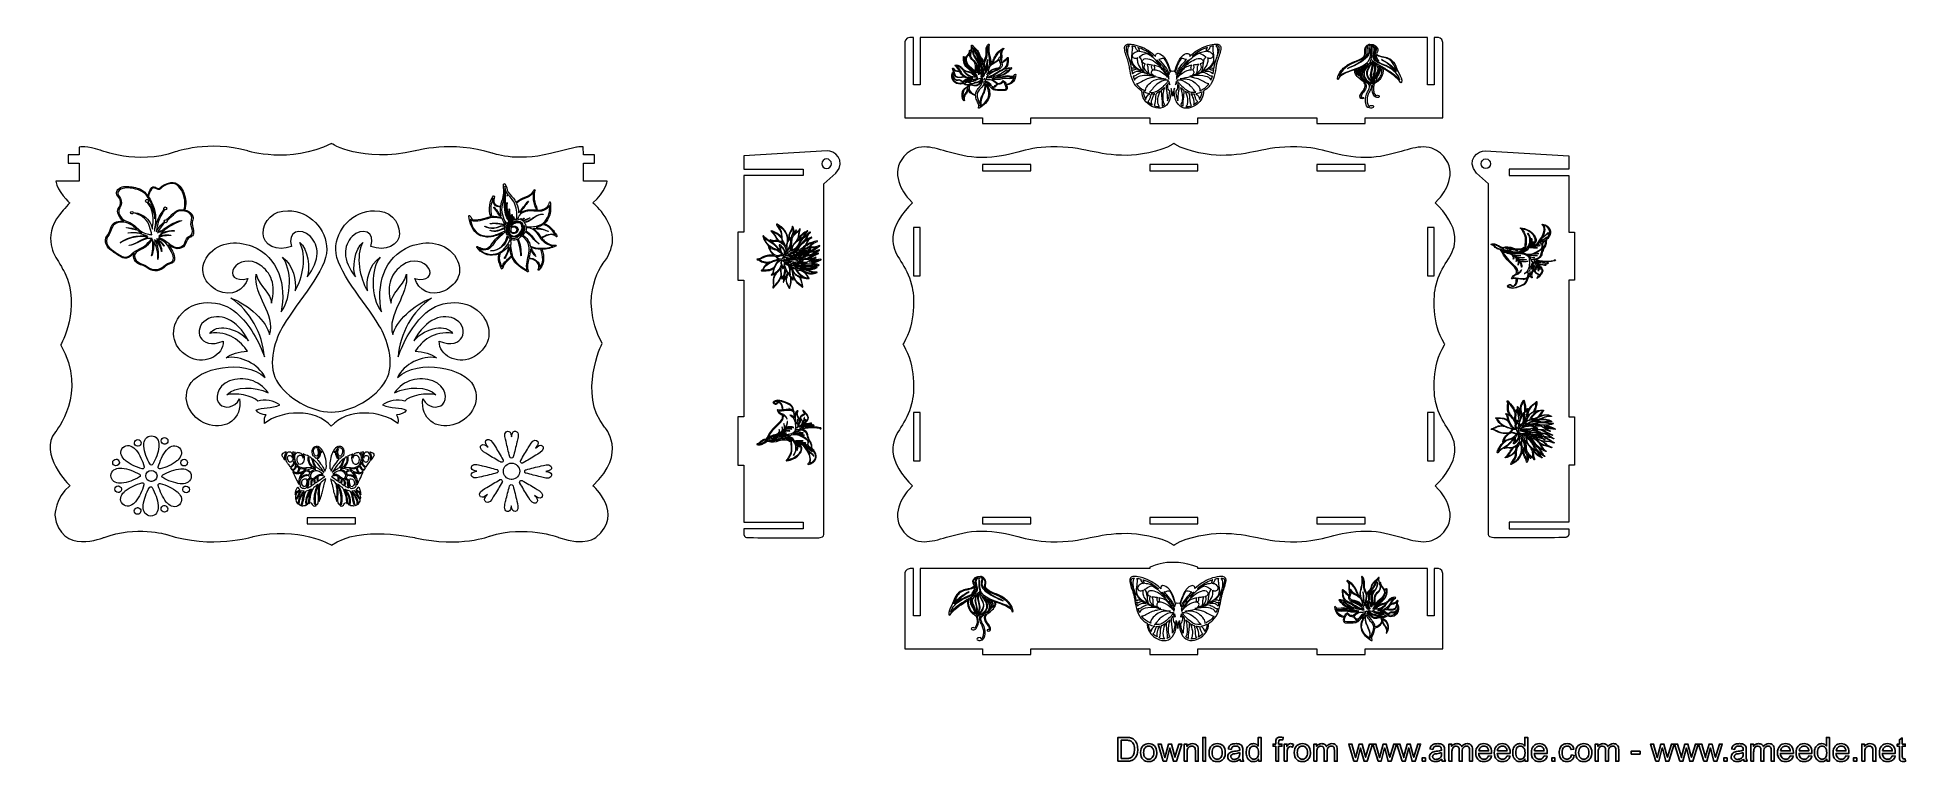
# Model space of a CAD drawing. Header units: millimetres. Extents: x -390 to 773, y -263 to 188.
import ezdxf

# ---------------------------------------------------------------- set-up
doc = ezdxf.new("R2010")
doc.units = ezdxf.units.MM
doc.header["$MEASUREMENT"] = 0
doc.layers.add('Layer 1', color=7, linetype='Continuous')

msp = doc.modelspace()

# ---------------------------------------------------------------- linework, layer by layer
at = {"layer": 'Layer 1', "color": 140, "lineweight": 9}
for points, knots in [([(150.1144, 138.3326), (150.1144, 138.3326), (150.1144, 185.2148), (150.1144, 185.2148), (150.1144, 185.2148), (150.1144, 185.2148), (150.114, 188.257), (153.3302, 188.3326), (153.3302, 188.3326), (153.3302, 188.3326), (155.6145, 188.3326), (155.6145, 188.3326), (155.6145, 188.3326), (155.6145, 188.3326), (155.6145, 158.833), (155.6145, 158.833), (155.6145, 158.833), (155.6145, 158.833), (159.6145, 158.833), (159.6145, 158.833), (159.6145, 158.833), (159.6145, 158.833), (159.6145, 188.3326), (159.6145, 188.3326), (159.6145, 188.3326), (159.6145, 188.3326), (475.6146, 188.3326), (475.6146, 188.3326), (475.6146, 188.3326), (475.6146, 188.3326), (475.6146, 158.833), (475.6146, 158.833), (475.6146, 158.833), (475.6146, 158.833), (479.6146, 158.833), (479.6146, 158.833), (479.6146, 158.833), (479.6146, 158.833), (479.6146, 188.3326), (479.6146, 188.3326), (479.6146, 188.3326), (479.6146, 188.3326), (481.9426, 188.3326), (481.9426, 188.3326), (481.9426, 188.3326), (481.9426, 188.3326), (484.832, 188.4082), (485.1146, 185.2011), (485.1146, 185.2011), (485.1146, 185.2011), (485.1146, 138.3326), (485.1146, 138.3326), (485.1146, 138.3326), (485.1146, 138.3326), (436.7013, 138.3326), (436.7013, 138.3326), (436.7013, 138.3326), (436.7013, 138.3326), (436.7013, 134.7327), (436.7013, 134.7327), (436.7013, 134.7327), (436.7013, 134.7327), (406.7012, 134.7327), (406.7012, 134.7327), (406.7012, 134.7327), (406.7012, 134.7327), (406.7012, 138.3326), (406.7012, 138.3326), (406.7012, 138.3326), (406.7012, 138.3326), (332.6146, 138.3326), (332.6146, 138.3326), (332.6146, 138.3326), (332.6146, 138.3326), (332.6146, 134.7327), (332.6146, 134.7327), (332.6146, 134.7327), (332.6146, 134.7327), (302.6146, 134.7327), (302.6146, 134.7327), (302.6146, 134.7327), (302.6146, 134.7327), (302.6146, 138.3326), (302.6146, 138.3326), (302.6146, 138.3326), (302.6146, 138.3326), (228.5381, 138.3326), (228.5381, 138.3326), (228.5381, 138.3326), (228.5381, 138.3326), (228.5381, 134.7327), (228.5381, 134.7327), (228.5381, 134.7327), (228.5381, 134.7327), (198.5381, 134.7327), (198.5381, 134.7327), (198.5381, 134.7327), (198.5381, 134.7327), (198.5381, 138.3326), (198.5381, 138.3326), (198.5381, 138.3326), (198.5381, 138.3326), (150.1144, 138.3326), (150.1144, 138.3326)], [0, 0, 0, 0, 0.037037037, 0.037037037, 0.037037037, 0.037037037, 0.074074074, 0.074074074, 0.074074074, 0.074074074, 0.111111111, 0.111111111, 0.111111111, 0.111111111, 0.148148148, 0.148148148, 0.148148148, 0.148148148, 0.185185185, 0.185185185, 0.185185185, 0.185185185, 0.222222222, 0.222222222, 0.222222222, 0.222222222, 0.259259259, 0.259259259, 0.259259259, 0.259259259, 0.296296296, 0.296296296, 0.296296296, 0.296296296, 0.333333333, 0.333333333, 0.333333333, 0.333333333, 0.37037037, 0.37037037, 0.37037037, 0.37037037, 0.407407407, 0.407407407, 0.407407407, 0.407407407, 0.444444444, 0.444444444, 0.444444444, 0.444444444, 0.481481481, 0.481481481, 0.481481481, 0.481481481, 0.518518519, 0.518518519, 0.518518519, 0.518518519, 0.555555556, 0.555555556, 0.555555556, 0.555555556, 0.592592593, 0.592592593, 0.592592593, 0.592592593, 0.62962963, 0.62962963, 0.62962963, 0.62962963, 0.666666667, 0.666666667, 0.666666667, 0.666666667, 0.703703704, 0.703703704, 0.703703704, 0.703703704, 0.740740741, 0.740740741, 0.740740741, 0.740740741, 0.777777778, 0.777777778, 0.777777778, 0.777777778, 0.814814815, 0.814814815, 0.814814815, 0.814814815, 0.851851852, 0.851851852, 0.851851852, 0.851851852, 0.888888889, 0.888888889, 0.888888889, 0.888888889, 0.925925926, 0.925925926, 0.925925926, 0.925925926, 1, 1, 1, 1]), ([(317.6146, -127.7925), (317.6146, -127.7925), (316.9787, -127.3985), (316.9787, -127.3985), (316.9787, -127.3985), (309.0603, -122.4939), (294.5624, -120.4573), (288.5597, -120.4573), (288.5597, -120.4573), (278.557, -120.4573), (271.9278, -121.8421), (265.5164, -123.182), (265.5164, -123.182), (258.5825, -124.6324), (252.0478, -126.0049), (241.0019, -125.771), (241.0019, -125.771), (232.3627, -125.5949), (226.5445, -124.0967), (220.3841, -122.5099), (220.3841, -122.5099), (213.9333, -120.8479), (207.2644, -119.1292), (197.6492, -119.1292), (197.6492, -119.1292), (189.5019, -119.1292), (182.3869, -121.1623), (176.1095, -122.9561), (176.1095, -122.9561), (170.9324, -124.4365), (166.4689, -125.7134), (162.2886, -125.7134), (162.2886, -125.7134), (159.7504, -125.7134), (157.5534, -125.2415), (155.3749, -124.2278), (155.3749, -124.2278), (151.7876, -122.5602), (148.8255, -119.6533), (147.0351, -116.0424), (147.0351, -116.0424), (141.668, -105.2147), (152.2929, -93.6036), (152.7476, -93.1148), (152.7476, -93.1148), (152.7476, -93.1148), (154.8697, -90.8321), (154.8697, -90.8321), (154.8697, -90.8321), (154.8697, -90.8321), (152.6979, -88.5839), (152.6979, -88.5839), (152.6979, -88.5839), (145.6545, -81.2919), (142.2713, -74.0726), (142.6422, -67.1278), (142.6422, -67.1278), (142.9108, -62.0886), (145.0156, -58.6883), (147.6804, -54.3842), (147.6804, -54.3842), (150.0983, -50.4775), (152.8362, -46.0546), (154.3623, -39.8012), (154.3623, -39.8012), (156.1558, -32.459), (157.0829, -16.4868), (149.184, -3.1986), (149.184, -3.1986), (149.184, -3.1986), (148.9428, -2.792), (148.9428, -2.792), (148.9428, -2.792), (148.9428, -2.792), (149.184, -2.3856), (149.184, -2.3856), (149.184, -2.3856), (157.0829, 10.9018), (156.1555, 26.874), (154.3623, 34.2172), (154.3623, 34.2172), (152.8362, 40.4703), (150.0983, 44.8932), (147.6826, 48.7966), (147.6826, 48.7966), (145.0156, 53.1044), (142.9108, 56.5045), (142.6422, 61.5448), (142.6422, 61.5448), (142.2713, 68.4893), (145.6545, 75.7078), (152.6979, 82.9996), (152.6979, 82.9996), (152.6979, 82.9996), (154.87, 85.2496), (154.87, 85.2496), (154.87, 85.2496), (154.87, 85.2496), (152.746, 87.5324), (152.746, 87.5324), (152.746, 87.5324), (152.2917, 88.0193), (141.6606, 99.6165), (147.0357, 110.4583), (147.0357, 110.4583), (148.8252, 114.0692), (151.787, 116.9762), (155.3755, 118.6445), (155.3755, 118.6445), (157.5568, 119.6574), (159.7532, 120.1293), (162.288, 120.1293), (162.288, 120.1293), (166.4606, 120.1293), (170.9242, 118.8535), (176.0927, 117.3764), (176.0927, 117.3764), (182.3811, 115.5787), (189.4988, 113.5441), (197.6492, 113.5441), (197.6492, 113.5441), (207.2653, 113.5441), (213.9339, 115.2628), (220.3828, 116.924), (220.3828, 116.924), (226.5424, 118.5116), (232.3603, 120.0106), (241.0032, 120.1869), (241.0032, 120.1869), (252.013, 120.4144), (258.5764, 119.0473), (265.5045, 117.5995), (265.5045, 117.5995), (271.9205, 116.2588), (278.553, 114.8722), (288.5597, 114.8722), (288.5597, 114.8722), (294.5624, 114.8722), (309.0603, 116.9088), (316.9787, 121.8134), (316.9787, 121.8134), (316.9787, 121.8134), (317.6146, 122.2076), (317.6146, 122.2076), (317.6146, 122.2076), (317.6146, 122.2076), (318.2502, 121.8134), (318.2502, 121.8134), (318.2502, 121.8134), (326.1686, 116.9088), (340.6668, 114.8722), (346.6692, 114.8722), (346.6692, 114.8722), (356.677, 114.8722), (363.3087, 116.2588), (369.722, 117.5995), (369.722, 117.5995), (376.6517, 119.0473), (383.1957, 120.418), (394.2281, 120.1869), (394.2281, 120.1869), (402.8682, 120.0106), (408.6867, 118.5116), (414.846, 116.924), (414.846, 116.924), (421.2951, 115.2628), (427.9635, 113.5441), (437.5805, 113.5441), (437.5805, 113.5441), (445.7312, 113.5441), (452.8486, 115.5787), (459.1282, 117.3746), (459.1282, 117.3746), (464.3046, 118.8535), (468.7682, 120.1293), (472.9414, 120.1293), (472.9414, 120.1293), (475.4775, 120.1293), (477.6739, 119.6574), (479.8536, 118.6435), (479.8536, 118.6435), (483.4415, 116.9762), (486.4033, 114.0692), (488.1937, 110.4583), (488.1937, 110.4583), (493.5685, 99.6157), (482.9384, 88.0203), (482.4834, 87.5324), (482.4834, 87.5324), (482.4834, 87.5324), (480.3576, 85.2506), (480.3576, 85.2506), (480.3576, 85.2506), (480.3576, 85.2506), (482.5318, 82.9996), (482.5318, 82.9996), (482.5318, 82.9996), (489.5746, 75.7078), (492.9578, 68.4885), (492.5869, 61.5438), (492.5869, 61.5438), (492.3177, 56.5045), (490.2135, 53.1044), (487.5484, 48.8), (487.5484, 48.8), (485.1305, 44.8932), (482.3926, 40.4703), (480.8665, 34.2172), (480.8665, 34.2172), (479.0736, 26.874), (478.1459, 10.9018), (486.0451, -2.3856), (486.0451, -2.3856), (486.0451, -2.3856), (486.2863, -2.792), (486.2863, -2.792), (486.2863, -2.792), (486.2863, -2.792), (486.0451, -3.1986), (486.0451, -3.1986), (486.0451, -3.1986), (478.1456, -16.4868), (479.073, -32.459), (480.8665, -39.8012), (480.8665, -39.8012), (482.3926, -46.0546), (485.1305, -50.4775), (487.5466, -54.3807), (487.5466, -54.3807), (490.2135, -58.6883), (492.3177, -62.0886), (492.5869, -67.1288), (492.5869, -67.1288), (492.9578, -74.0736), (489.5746, -81.2919), (482.5312, -88.5839), (482.5312, -88.5839), (482.5312, -88.5839), (480.3588, -90.8329), (480.3588, -90.8329), (480.3588, -90.8329), (480.3588, -90.8329), (482.4825, -93.1158), (482.4825, -93.1158), (482.4825, -93.1158), (482.9372, -93.6044), (493.5615, -105.2147), (488.1931, -116.0424), (488.1931, -116.0424), (486.4039, -119.6533), (483.4418, -122.5602), (479.8536, -124.2286), (479.8536, -124.2286), (477.6745, -125.2415), (475.4781, -125.7134), (472.9402, -125.7134), (472.9402, -125.7134), (468.7615, -125.7134), (464.297, -124.4365), (459.1282, -122.9589), (459.1282, -122.9589), (452.8422, -121.1623), (445.727, -119.1292), (437.5805, -119.1292), (437.5805, -119.1292), (427.9649, -119.1292), (421.2955, -120.8479), (414.846, -122.5091), (414.846, -122.5091), (408.6845, -124.0967), (402.8661, -125.5949), (394.2266, -125.771), (394.2266, -125.771), (383.2066, -126.0023), (376.6526, -124.6324), (369.7247, -123.1853), (369.7247, -123.1853), (363.308, -121.8442), (356.6761, -120.4573), (346.6692, -120.4573), (346.6692, -120.4573), (340.6668, -120.4573), (326.1686, -122.4939), (318.2502, -127.3985), (318.2502, -127.3985), (318.2502, -127.3985), (317.6146, -127.7925), (317.6146, -127.7925)], [0, 0, 0, 0, 0.01369863, 0.01369863, 0.01369863, 0.01369863, 0.02739726, 0.02739726, 0.02739726, 0.02739726, 0.04109589, 0.04109589, 0.04109589, 0.04109589, 0.054794521, 0.054794521, 0.054794521, 0.054794521, 0.068493151, 0.068493151, 0.068493151, 0.068493151, 0.082191781, 0.082191781, 0.082191781, 0.082191781, 0.095890411, 0.095890411, 0.095890411, 0.095890411, 0.109589041, 0.109589041, 0.109589041, 0.109589041, 0.123287671, 0.123287671, 0.123287671, 0.123287671, 0.136986301, 0.136986301, 0.136986301, 0.136986301, 0.150684932, 0.150684932, 0.150684932, 0.150684932, 0.164383562, 0.164383562, 0.164383562, 0.164383562, 0.178082192, 0.178082192, 0.178082192, 0.178082192, 0.191780822, 0.191780822, 0.191780822, 0.191780822, 0.205479452, 0.205479452, 0.205479452, 0.205479452, 0.219178082, 0.219178082, 0.219178082, 0.219178082, 0.232876712, 0.232876712, 0.232876712, 0.232876712, 0.246575342, 0.246575342, 0.246575342, 0.246575342, 0.260273973, 0.260273973, 0.260273973, 0.260273973, 0.273972603, 0.273972603, 0.273972603, 0.273972603, 0.287671233, 0.287671233, 0.287671233, 0.287671233, 0.301369863, 0.301369863, 0.301369863, 0.301369863, 0.315068493, 0.315068493, 0.315068493, 0.315068493, 0.328767123, 0.328767123, 0.328767123, 0.328767123, 0.342465753, 0.342465753, 0.342465753, 0.342465753, 0.356164384, 0.356164384, 0.356164384, 0.356164384, 0.369863014, 0.369863014, 0.369863014, 0.369863014, 0.383561644, 0.383561644, 0.383561644, 0.383561644, 0.397260274, 0.397260274, 0.397260274, 0.397260274, 0.410958904, 0.410958904, 0.410958904, 0.410958904, 0.424657534, 0.424657534, 0.424657534, 0.424657534, 0.438356164, 0.438356164, 0.438356164, 0.438356164, 0.452054795, 0.452054795, 0.452054795, 0.452054795, 0.465753425, 0.465753425, 0.465753425, 0.465753425, 0.479452055, 0.479452055, 0.479452055, 0.479452055, 0.493150685, 0.493150685, 0.493150685, 0.493150685, 0.506849315, 0.506849315, 0.506849315, 0.506849315, 0.520547945, 0.520547945, 0.520547945, 0.520547945, 0.534246575, 0.534246575, 0.534246575, 0.534246575, 0.547945205, 0.547945205, 0.547945205, 0.547945205, 0.561643836, 0.561643836, 0.561643836, 0.561643836, 0.575342466, 0.575342466, 0.575342466, 0.575342466, 0.589041096, 0.589041096, 0.589041096, 0.589041096, 0.602739726, 0.602739726, 0.602739726, 0.602739726, 0.616438356, 0.616438356, 0.616438356, 0.616438356, 0.630136986, 0.630136986, 0.630136986, 0.630136986, 0.643835616, 0.643835616, 0.643835616, 0.643835616, 0.657534247, 0.657534247, 0.657534247, 0.657534247, 0.671232877, 0.671232877, 0.671232877, 0.671232877, 0.684931507, 0.684931507, 0.684931507, 0.684931507, 0.698630137, 0.698630137, 0.698630137, 0.698630137, 0.712328767, 0.712328767, 0.712328767, 0.712328767, 0.726027397, 0.726027397, 0.726027397, 0.726027397, 0.739726027, 0.739726027, 0.739726027, 0.739726027, 0.753424658, 0.753424658, 0.753424658, 0.753424658, 0.767123288, 0.767123288, 0.767123288, 0.767123288, 0.780821918, 0.780821918, 0.780821918, 0.780821918, 0.794520548, 0.794520548, 0.794520548, 0.794520548, 0.808219178, 0.808219178, 0.808219178, 0.808219178, 0.821917808, 0.821917808, 0.821917808, 0.821917808, 0.835616438, 0.835616438, 0.835616438, 0.835616438, 0.849315068, 0.849315068, 0.849315068, 0.849315068, 0.863013699, 0.863013699, 0.863013699, 0.863013699, 0.876712329, 0.876712329, 0.876712329, 0.876712329, 0.890410959, 0.890410959, 0.890410959, 0.890410959, 0.904109589, 0.904109589, 0.904109589, 0.904109589, 0.917808219, 0.917808219, 0.917808219, 0.917808219, 0.931506849, 0.931506849, 0.931506849, 0.931506849, 0.945205479, 0.945205479, 0.945205479, 0.945205479, 0.95890411, 0.95890411, 0.95890411, 0.95890411, 0.97260274, 0.97260274, 0.97260274, 0.97260274, 1, 1, 1, 1]), ([(198.5381, 109.3076), (198.5381, 109.3076), (228.5381, 109.3076), (228.5381, 109.3076), (228.5381, 109.3076), (228.5381, 109.3076), (228.5381, 105.3076), (228.5381, 105.3076), (228.5381, 105.3076), (228.5381, 105.3076), (198.5381, 105.3076), (198.5381, 105.3076), (198.5381, 105.3076), (198.5381, 105.3076), (198.5381, 109.3076), (198.5381, 109.3076)], [0, 0, 0, 0, 0.2, 0.2, 0.2, 0.2, 0.4, 0.4, 0.4, 0.4, 0.6, 0.6, 0.6, 0.6, 1, 1, 1, 1]), ([(302.6146, 109.3076), (302.6146, 109.3076), (332.6146, 109.3076), (332.6146, 109.3076), (332.6146, 109.3076), (332.6146, 109.3076), (332.6146, 105.3076), (332.6146, 105.3076), (332.6146, 105.3076), (332.6146, 105.3076), (302.6146, 105.3076), (302.6146, 105.3076), (302.6146, 105.3076), (302.6146, 105.3076), (302.6146, 109.3076), (302.6146, 109.3076)], [0, 0, 0, 0, 0.2, 0.2, 0.2, 0.2, 0.4, 0.4, 0.4, 0.4, 0.6, 0.6, 0.6, 0.6, 1, 1, 1, 1]), ([(406.7013, 109.3076), (406.7013, 109.3076), (436.7013, 109.3076), (436.7013, 109.3076), (436.7013, 109.3076), (436.7013, 109.3076), (436.7013, 105.3076), (436.7013, 105.3076), (436.7013, 105.3076), (436.7013, 105.3076), (406.7013, 105.3076), (406.7013, 105.3076), (406.7013, 105.3076), (406.7013, 105.3076), (406.7013, 109.3076), (406.7013, 109.3076)], [0, 0, 0, 0, 0.2, 0.2, 0.2, 0.2, 0.4, 0.4, 0.4, 0.4, 0.6, 0.6, 0.6, 0.6, 1, 1, 1, 1]), ([(155.6145, 39.8828), (155.6145, 39.8828), (155.6145, 69.8828), (155.6145, 69.8828), (155.6145, 69.8828), (155.6145, 69.8828), (159.6145, 69.8828), (159.6145, 69.8828), (159.6145, 69.8828), (159.6145, 69.8828), (159.6145, 39.8828), (159.6145, 39.8828), (159.6145, 39.8828), (159.6145, 39.8828), (155.6145, 39.8828), (155.6145, 39.8828)], [0, 0, 0, 0, 0.2, 0.2, 0.2, 0.2, 0.4, 0.4, 0.4, 0.4, 0.6, 0.6, 0.6, 0.6, 1, 1, 1, 1]), ([(475.6146, 39.8828), (475.6146, 39.8828), (475.6146, 69.8828), (475.6146, 69.8828), (475.6146, 69.8828), (475.6146, 69.8828), (479.6146, 69.8828), (479.6146, 69.8828), (479.6146, 69.8828), (479.6146, 69.8828), (479.6146, 39.8828), (479.6146, 39.8828), (479.6146, 39.8828), (479.6146, 39.8828), (475.6146, 39.8828), (475.6146, 39.8828)], [0, 0, 0, 0, 0.2, 0.2, 0.2, 0.2, 0.4, 0.4, 0.4, 0.4, 0.6, 0.6, 0.6, 0.6, 1, 1, 1, 1]), ([(155.6145, -75.284), (155.6145, -75.284), (155.6145, -45.2839), (155.6145, -45.2839), (155.6145, -45.2839), (155.6145, -45.2839), (159.6145, -45.2839), (159.6145, -45.2839), (159.6145, -45.2839), (159.6145, -45.2839), (159.6145, -75.284), (159.6145, -75.284), (159.6145, -75.284), (159.6145, -75.284), (155.6145, -75.284), (155.6145, -75.284)], [0, 0, 0, 0, 0.2, 0.2, 0.2, 0.2, 0.4, 0.4, 0.4, 0.4, 0.6, 0.6, 0.6, 0.6, 1, 1, 1, 1]), ([(475.6146, -75.284), (475.6146, -75.284), (475.6146, -45.2839), (475.6146, -45.2839), (475.6146, -45.2839), (475.6146, -45.2839), (479.6146, -45.2839), (479.6146, -45.2839), (479.6146, -45.2839), (479.6146, -45.2839), (479.6146, -75.284), (479.6146, -75.284), (479.6146, -75.284), (479.6146, -75.284), (475.6146, -75.284), (475.6146, -75.284)], [0, 0, 0, 0, 0.2, 0.2, 0.2, 0.2, 0.4, 0.4, 0.4, 0.4, 0.6, 0.6, 0.6, 0.6, 1, 1, 1, 1]), ([(198.5381, -110.6925), (198.5381, -110.6925), (228.5381, -110.6925), (228.5381, -110.6925), (228.5381, -110.6925), (228.5381, -110.6925), (228.5381, -114.6925), (228.5381, -114.6925), (228.5381, -114.6925), (228.5381, -114.6925), (198.5381, -114.6925), (198.5381, -114.6925), (198.5381, -114.6925), (198.5381, -114.6925), (198.5381, -110.6925), (198.5381, -110.6925)], [0, 0, 0, 0, 0.2, 0.2, 0.2, 0.2, 0.4, 0.4, 0.4, 0.4, 0.6, 0.6, 0.6, 0.6, 1, 1, 1, 1]), ([(302.6146, -110.6925), (302.6146, -110.6925), (332.6146, -110.6925), (332.6146, -110.6925), (332.6146, -110.6925), (332.6146, -110.6925), (332.6146, -114.6925), (332.6146, -114.6925), (332.6146, -114.6925), (332.6146, -114.6925), (302.6146, -114.6925), (302.6146, -114.6925), (302.6146, -114.6925), (302.6146, -114.6925), (302.6146, -110.6925), (302.6146, -110.6925)], [0, 0, 0, 0, 0.2, 0.2, 0.2, 0.2, 0.4, 0.4, 0.4, 0.4, 0.6, 0.6, 0.6, 0.6, 1, 1, 1, 1]), ([(406.7013, -110.6925), (406.7013, -110.6925), (436.7013, -110.6925), (436.7013, -110.6925), (436.7013, -110.6925), (436.7013, -110.6925), (436.7013, -114.6925), (436.7013, -114.6925), (436.7013, -114.6925), (436.7013, -114.6925), (406.7013, -114.6925), (406.7013, -114.6925), (406.7013, -114.6925), (406.7013, -114.6925), (406.7013, -110.6925), (406.7013, -110.6925)], [0, 0, 0, 0, 0.2, 0.2, 0.2, 0.2, 0.4, 0.4, 0.4, 0.4, 0.6, 0.6, 0.6, 0.6, 1, 1, 1, 1])]:
    msp.add_open_spline(points, degree=3, knots=knots, dxfattribs=at)
at = {"layer": 'Layer 1', "color": 240, "lineweight": 9}
for points, knots in [([(219.2773, 165.1892), (219.3009, 165.4784), (218.7681, 165.5391), (218.6935, 165.2575), (218.6935, 165.2575), (218.2079, 163.4286), (215.315, 164.3972), (213.9588, 164.5466), (213.9588, 164.5466), (212.304, 164.7287), (210.9717, 163.7307), (209.3607, 163.8122), (209.3607, 163.8122), (208.8953, 163.8357), (208.4527, 163.9336), (208.0015, 163.9841), (208.0015, 163.9841), (208.7, 164.1535), (209.3927, 164.338), (210.0712, 164.5536), (210.0712, 164.5536), (211.3335, 164.955), (212.5108, 165.492), (213.5285, 166.2592), (213.5285, 166.2592), (214.6863, 167.132), (215.5795, 168.2172), (216.5597, 169.2304), (216.5597, 169.2304), (216.7491, 169.4262), (216.5675, 169.6855), (216.2814, 169.644), (216.2814, 169.644), (215.0919, 169.4721), (213.8905, 169.3145), (212.7068, 169.0988), (212.7068, 169.0988), (213.2311, 169.5851), (213.6525, 170.1516), (213.9431, 170.8364), (213.9431, 170.8364), (214.5896, 172.3588), (214.5691, 174.0379), (214.5211, 175.6362), (214.5211, 175.6362), (214.5156, 175.8144), (214.2631, 175.9105), (214.1132, 175.7825), (214.1132, 175.7825), (212.8748, 174.7242), (211.5174, 173.694), (210.364, 172.5526), (210.364, 172.5526), (210.3325, 172.626), (210.3003, 172.6989), (210.2682, 172.7715), (210.2682, 172.7715), (210.1972, 172.931), (210.1302, 173.0897), (210.0667, 173.2484), (210.0667, 173.2484), (210.3134, 174.4832), (210.4408, 175.7305), (210.4221, 176.9863), (210.4221, 176.9863), (210.3993, 178.504), (210.1561, 180.1809), (211.6729, 181.2516), (211.6729, 181.2516), (211.8857, 181.4018), (211.6102, 181.7033), (211.3811, 181.579), (211.3811, 181.579), (210.3762, 181.0342), (209.38, 180.477), (208.5889, 179.7012), (208.5889, 179.7012), (207.7852, 178.9133), (207.1432, 177.9857), (206.5317, 177.0822), (206.5317, 177.0822), (205.9006, 176.1498), (205.5426, 175.168), (205.1384, 174.1522), (205.1384, 174.1522), (204.7964, 173.2924), (204.324, 172.5022), (203.8188, 171.7177), (203.8188, 171.7177), (203.6458, 171.596), (203.4799, 171.4692), (203.3229, 171.3357), (203.3229, 171.3357), (203.5208, 172.0922), (203.6286, 172.8635), (203.5711, 173.6762), (203.5711, 173.6762), (203.4573, 175.2831), (202.9241, 176.8346), (202.6334, 178.4186), (202.6334, 178.4186), (202.2921, 180.2786), (202.2824, 182.1383), (202.5636, 184.0043), (202.5636, 184.0043), (202.5922, 184.194), (202.2767, 184.2811), (202.1398, 184.1563), (202.1398, 184.1563), (200.173, 182.3628), (200.8138, 179.8577), (200.7196, 177.6235), (200.7196, 177.6235), (200.6567, 176.1335), (199.7364, 174.6814), (199.309, 173.226), (199.309, 173.226), (199.1919, 173.5926), (199.0323, 173.9457), (198.792, 174.266), (198.792, 174.266), (198.1905, 175.0676), (197.3768, 175.6108), (197.0068, 176.5542), (197.0068, 176.5542), (196.6781, 177.3924), (196.5247, 178.2632), (196.0796, 179.0683), (196.0796, 179.0683), (195.652, 179.8419), (195.0452, 180.5384), (194.3961, 181.1825), (194.3961, 181.1825), (193.9438, 181.6313), (193.444, 182.16), (192.8812, 182.5651), (192.8812, 182.5651), (192.6331, 182.9113), (192.3383, 183.2247), (191.9726, 183.4796), (191.9726, 183.4796), (191.7868, 183.6093), (191.4499, 183.4952), (191.5364, 183.2597), (191.5364, 183.2597), (191.9665, 182.0884), (191.4826, 180.8101), (191.0574, 179.5707), (191.0574, 179.5707), (190.9843, 179.8179), (190.8966, 180.063), (190.8203, 180.3104), (190.8203, 180.3104), (190.7577, 180.5138), (190.4229, 180.4252), (190.4625, 180.225), (190.4625, 180.225), (190.8154, 178.4402), (189.0549, 177.2697), (188.2043, 175.7943), (188.2043, 175.7943), (187.959, 176.1715), (187.4125, 176.3966), (186.921, 176.4819), (186.921, 176.4819), (186.7745, 176.5074), (186.6403, 176.4268), (186.6349, 176.2932), (186.6349, 176.2932), (186.5782, 174.8856), (186.6091, 173.4111), (187.105, 172.0566), (187.105, 172.0566), (187.5902, 170.7313), (188.5809, 169.7339), (189.7408, 168.8045), (189.7408, 168.8045), (191.0299, 167.7716), (192.105, 166.6899), (193.242, 165.5361), (193.242, 165.5361), (193.8611, 164.9076), (194.5791, 164.3438), (195.4182, 164.0103), (195.4182, 164.0103), (194.0172, 164.0573), (193.0234, 165.2884), (192.0204, 166.0867), (192.0204, 166.0867), (191.5707, 166.4446), (191.0818, 166.7485), (190.5027, 166.9275), (190.5027, 166.9275), (189.7451, 167.1621), (188.9254, 167.1853), (188.1782, 167.4491), (188.1782, 167.4491), (187.4622, 167.702), (186.8665, 168.1586), (186.3055, 168.6683), (186.3055, 168.6683), (186.2235, 168.7819), (186.1399, 168.8949), (186.0518, 169.0062), (186.0518, 169.0062), (185.6332, 169.5366), (185.0542, 170.1309), (184.3498, 170.4273), (184.3498, 170.4273), (183.5663, 170.9912), (182.6706, 171.3447), (181.4682, 171.1466), (181.4682, 171.1466), (181.2253, 171.1067), (181.2427, 170.8366), (181.4059, 170.7338), (181.4059, 170.7338), (182.8532, 169.8211), (183.5812, 168.4443), (184.3411, 167.0823), (184.3411, 167.0823), (183.7564, 167.3892), (183.0689, 167.4574), (182.3956, 167.6266), (182.3956, 167.6266), (181.688, 167.8045), (181.3436, 168.0356), (180.9292, 168.5561), (180.9292, 168.5561), (180.6986, 168.8461), (180.5252, 169.0733), (180.1387, 169.2159), (180.1387, 169.2159), (179.9688, 169.2786), (179.7852, 169.1761), (179.8264, 169.0083), (179.8264, 169.0083), (180.0642, 168.0434), (180.334, 167.0852), (180.5713, 166.1204), (180.5713, 166.1204), (180.418, 166.2644), (180.2232, 166.3629), (179.9616, 166.4487), (179.9616, 166.4487), (179.8568, 166.4833), (179.7504, 166.4098), (179.718, 166.3291), (179.718, 166.3291), (179.0609, 164.6971), (179.0735, 162.767), (180.2128, 161.288), (180.2128, 161.288), (181.2167, 159.9849), (182.9536, 159.1329), (184.7907, 159.3246), (184.7907, 159.3246), (185.5056, 159.3991), (186.1697, 159.6321), (186.8031, 159.9177), (186.8031, 159.9177), (186.5791, 159.5213), (186.9908, 159.1753), (187.6031, 158.9207), (187.6031, 158.9207), (188.418, 158.5823), (189.2985, 158.6201), (190.1748, 158.6181), (190.1748, 158.6181), (189.5171, 157.9358), (188.6183, 157.5097), (187.8144, 156.9621), (187.8144, 156.9621), (186.9012, 156.34), (186.4206, 155.5665), (186.0921, 154.6115), (186.0921, 154.6115), (185.4449, 152.73), (185.5118, 150.6227), (186.8488, 148.9768), (186.8488, 148.9768), (186.9913, 148.8015), (187.3609, 148.9004), (187.2742, 149.132), (187.2742, 149.132), (186.91, 150.1032), (186.911, 151.1087), (187.3793, 152.054), (187.3793, 152.054), (187.7745, 152.8517), (188.4447, 153.5079), (188.918, 154.2679), (188.918, 154.2679), (189.2768, 154.8443), (189.4389, 155.4918), (189.5991, 156.1377), (189.5991, 156.1377), (189.6708, 155.7017), (189.8215, 155.2738), (190.0396, 154.8889), (190.0396, 154.8889), (190.8363, 153.4831), (192.458, 152.6274), (194.1579, 152.2254), (194.1579, 152.2254), (194.1959, 151.2115), (194.4856, 150.2011), (194.8623, 149.2485), (194.8623, 149.2485), (195.4485, 147.765), (196.6694, 146.1371), (195.9117, 144.5452), (195.9117, 144.5452), (195.8136, 144.3391), (196.1482, 144.1268), (196.3522, 144.252), (196.3522, 144.252), (199.2934, 146.055), (202.1651, 148.4624), (202.8709, 151.6522), (202.8709, 151.6522), (203.4368, 154.2086), (202.5393, 156.9278), (201.055, 159.2571), (201.055, 159.2571), (201.4184, 158.9755), (201.8096, 158.7113), (202.2193, 158.4631), (202.2193, 158.4631), (203.2511, 157.8383), (203.7568, 156.8328), (204.7389, 156.1791), (204.7389, 156.1791), (205.5987, 155.6068), (206.6843, 155.4432), (207.7384, 155.3595), (207.7384, 155.3595), (209.1488, 155.2478), (210.6223, 155.184), (212.0362, 155.2834), (212.0362, 155.2834), (212.8709, 155.3423), (213.6438, 155.6181), (213.8611, 156.3832), (213.8611, 156.3832), (214.0709, 157.1221), (213.7276, 158.0159), (213.4552, 158.743), (213.4552, 158.743), (217.2225, 158.9915), (219.0397, 162.2516), (219.2773, 165.1892)], [0, 0, 0, 0, 0.011235955, 0.011235955, 0.011235955, 0.011235955, 0.02247191, 0.02247191, 0.02247191, 0.02247191, 0.033707865, 0.033707865, 0.033707865, 0.033707865, 0.04494382, 0.04494382, 0.04494382, 0.04494382, 0.056179775, 0.056179775, 0.056179775, 0.056179775, 0.06741573, 0.06741573, 0.06741573, 0.06741573, 0.078651685, 0.078651685, 0.078651685, 0.078651685, 0.08988764, 0.08988764, 0.08988764, 0.08988764, 0.101123596, 0.101123596, 0.101123596, 0.101123596, 0.112359551, 0.112359551, 0.112359551, 0.112359551, 0.123595506, 0.123595506, 0.123595506, 0.123595506, 0.134831461, 0.134831461, 0.134831461, 0.134831461, 0.146067416, 0.146067416, 0.146067416, 0.146067416, 0.157303371, 0.157303371, 0.157303371, 0.157303371, 0.168539326, 0.168539326, 0.168539326, 0.168539326, 0.179775281, 0.179775281, 0.179775281, 0.179775281, 0.191011236, 0.191011236, 0.191011236, 0.191011236, 0.202247191, 0.202247191, 0.202247191, 0.202247191, 0.213483146, 0.213483146, 0.213483146, 0.213483146, 0.224719101, 0.224719101, 0.224719101, 0.224719101, 0.235955056, 0.235955056, 0.235955056, 0.235955056, 0.247191011, 0.247191011, 0.247191011, 0.247191011, 0.258426966, 0.258426966, 0.258426966, 0.258426966, 0.269662921, 0.269662921, 0.269662921, 0.269662921, 0.280898876, 0.280898876, 0.280898876, 0.280898876, 0.292134831, 0.292134831, 0.292134831, 0.292134831, 0.303370787, 0.303370787, 0.303370787, 0.303370787, 0.314606742, 0.314606742, 0.314606742, 0.314606742, 0.325842697, 0.325842697, 0.325842697, 0.325842697, 0.337078652, 0.337078652, 0.337078652, 0.337078652, 0.348314607, 0.348314607, 0.348314607, 0.348314607, 0.359550562, 0.359550562, 0.359550562, 0.359550562, 0.370786517, 0.370786517, 0.370786517, 0.370786517, 0.382022472, 0.382022472, 0.382022472, 0.382022472, 0.393258427, 0.393258427, 0.393258427, 0.393258427, 0.404494382, 0.404494382, 0.404494382, 0.404494382, 0.415730337, 0.415730337, 0.415730337, 0.415730337, 0.426966292, 0.426966292, 0.426966292, 0.426966292, 0.438202247, 0.438202247, 0.438202247, 0.438202247, 0.449438202, 0.449438202, 0.449438202, 0.449438202, 0.460674157, 0.460674157, 0.460674157, 0.460674157, 0.471910112, 0.471910112, 0.471910112, 0.471910112, 0.483146067, 0.483146067, 0.483146067, 0.483146067, 0.494382022, 0.494382022, 0.494382022, 0.494382022, 0.505617978, 0.505617978, 0.505617978, 0.505617978, 0.516853933, 0.516853933, 0.516853933, 0.516853933, 0.528089888, 0.528089888, 0.528089888, 0.528089888, 0.539325843, 0.539325843, 0.539325843, 0.539325843, 0.550561798, 0.550561798, 0.550561798, 0.550561798, 0.561797753, 0.561797753, 0.561797753, 0.561797753, 0.573033708, 0.573033708, 0.573033708, 0.573033708, 0.584269663, 0.584269663, 0.584269663, 0.584269663, 0.595505618, 0.595505618, 0.595505618, 0.595505618, 0.606741573, 0.606741573, 0.606741573, 0.606741573, 0.617977528, 0.617977528, 0.617977528, 0.617977528, 0.629213483, 0.629213483, 0.629213483, 0.629213483, 0.640449438, 0.640449438, 0.640449438, 0.640449438, 0.651685393, 0.651685393, 0.651685393, 0.651685393, 0.662921348, 0.662921348, 0.662921348, 0.662921348, 0.674157303, 0.674157303, 0.674157303, 0.674157303, 0.685393258, 0.685393258, 0.685393258, 0.685393258, 0.696629213, 0.696629213, 0.696629213, 0.696629213, 0.707865169, 0.707865169, 0.707865169, 0.707865169, 0.719101124, 0.719101124, 0.719101124, 0.719101124, 0.730337079, 0.730337079, 0.730337079, 0.730337079, 0.741573034, 0.741573034, 0.741573034, 0.741573034, 0.752808989, 0.752808989, 0.752808989, 0.752808989, 0.764044944, 0.764044944, 0.764044944, 0.764044944, 0.775280899, 0.775280899, 0.775280899, 0.775280899, 0.786516854, 0.786516854, 0.786516854, 0.786516854, 0.797752809, 0.797752809, 0.797752809, 0.797752809, 0.808988764, 0.808988764, 0.808988764, 0.808988764, 0.820224719, 0.820224719, 0.820224719, 0.820224719, 0.831460674, 0.831460674, 0.831460674, 0.831460674, 0.842696629, 0.842696629, 0.842696629, 0.842696629, 0.853932584, 0.853932584, 0.853932584, 0.853932584, 0.865168539, 0.865168539, 0.865168539, 0.865168539, 0.876404494, 0.876404494, 0.876404494, 0.876404494, 0.887640449, 0.887640449, 0.887640449, 0.887640449, 0.898876404, 0.898876404, 0.898876404, 0.898876404, 0.91011236, 0.91011236, 0.91011236, 0.91011236, 0.921348315, 0.921348315, 0.921348315, 0.921348315, 0.93258427, 0.93258427, 0.93258427, 0.93258427, 0.943820225, 0.943820225, 0.943820225, 0.943820225, 0.95505618, 0.95505618, 0.95505618, 0.95505618, 0.966292135, 0.966292135, 0.966292135, 0.966292135, 0.97752809, 0.97752809, 0.97752809, 0.97752809, 1, 1, 1, 1]), ([(192.9956, 166.463), (192.1029, 167.4299), (191.1143, 168.2498), (190.0617, 169.0825), (190.0617, 169.0825), (188.9178, 169.9875), (187.9389, 170.9687), (187.4858, 172.278), (187.4858, 172.278), (187.0625, 173.5023), (187.0635, 174.7721), (187.0831, 176.0365), (187.0831, 176.0365), (187.4624, 175.9168), (187.7334, 175.6983), (188.0363, 175.4713), (188.0363, 175.4713), (187.9637, 175.3141), (187.9024, 175.153), (187.857, 174.987), (187.857, 174.987), (187.4293, 173.4182), (188.2801, 171.8569), (189.3832, 170.6544), (189.3832, 170.6544), (190.7139, 169.2039), (192.53, 168.1266), (193.6484, 166.5253), (193.6484, 166.5253), (194.0306, 165.9779), (194.5086, 165.1682), (195.1405, 164.6093), (195.1405, 164.6093), (194.3043, 165.0708), (193.6258, 165.7808), (192.9956, 166.463)], [0, 0, 0, 0, 0.1, 0.1, 0.1, 0.1, 0.2, 0.2, 0.2, 0.2, 0.3, 0.3, 0.3, 0.3, 0.4, 0.4, 0.4, 0.4, 0.5, 0.5, 0.5, 0.5, 0.6, 0.6, 0.6, 0.6, 0.7, 0.7, 0.7, 0.7, 0.8, 0.8, 0.8, 0.8, 1, 1, 1, 1]), ([(190.779, 179.2496), (190.8087, 179.1736), (190.8415, 179.0985), (190.8762, 179.0241), (190.8762, 179.0241), (190.7427, 178.6011), (190.6329, 178.1851), (190.5877, 177.7823), (190.5877, 177.7823), (190.3924, 176.0405), (191.3942, 174.9594), (192.6518, 173.7224), (192.6518, 173.7224), (193.5189, 172.8695), (193.9741, 171.9809), (194.0585, 170.8392), (194.0585, 170.8392), (194.1354, 169.8004), (193.9996, 168.7601), (194.119, 167.7218), (194.119, 167.7218), (194.1744, 167.2397), (194.3075, 166.7472), (194.5242, 166.2925), (194.5242, 166.2925), (194.1358, 166.8416), (193.7747, 167.4239), (193.3109, 167.9039), (193.3109, 167.9039), (192.0938, 169.1636), (190.5078, 170.1486), (189.411, 171.4962), (189.411, 171.4962), (188.1113, 173.093), (187.7292, 174.8046), (189.0232, 176.4964), (189.0232, 176.4964), (189.692, 177.3709), (190.5212, 178.2376), (190.779, 179.2496)], [0, 0, 0, 0, 0.090909091, 0.090909091, 0.090909091, 0.090909091, 0.181818182, 0.181818182, 0.181818182, 0.181818182, 0.272727273, 0.272727273, 0.272727273, 0.272727273, 0.363636364, 0.363636364, 0.363636364, 0.363636364, 0.454545455, 0.454545455, 0.454545455, 0.454545455, 0.545454545, 0.545454545, 0.545454545, 0.545454545, 0.636363636, 0.636363636, 0.636363636, 0.636363636, 0.727272727, 0.727272727, 0.727272727, 0.727272727, 0.818181818, 0.818181818, 0.818181818, 0.818181818, 1, 1, 1, 1]), ([(191.8125, 181.0822), (191.9393, 181.5947), (191.9868, 182.0925), (192.0153, 182.599), (192.0153, 182.599), (192.7434, 181.5423), (193.1983, 180.446), (193.7249, 179.2669), (193.7249, 179.2669), (194.3219, 177.9302), (195.2403, 176.758), (196.0813, 175.5323), (196.0813, 175.5323), (196.9958, 174.1998), (197.6295, 172.8607), (197.6309, 171.292), (197.6309, 171.292), (197.6318, 170.4422), (197.5937, 169.5686), (197.9591, 168.8094), (197.9591, 168.8094), (197.7186, 168.7687), (197.5006, 168.6387), (197.349, 168.3927), (197.349, 168.3927), (197.3074, 168.3248), (197.2717, 168.2506), (197.2386, 168.1737), (197.2386, 168.1737), (196.5661, 167.4364), (196.1521, 166.2188), (196.2578, 165.126), (196.2578, 165.126), (196.2578, 165.126), (196.2535, 165.1283), (196.2535, 165.1283), (196.2535, 165.1283), (196.1888, 165.8434), (196.1878, 166.5559), (196.2726, 167.2901), (196.2726, 167.2901), (196.4062, 168.4444), (196.6627, 169.5883), (196.754, 170.7461), (196.754, 170.7461), (196.8953, 172.5356), (196.5435, 174.3909), (194.9327, 175.6371), (194.9327, 175.6371), (194.8977, 175.6643), (194.8467, 175.6211), (194.8806, 175.592), (194.8806, 175.592), (196.8227, 173.9343), (196.6969, 171.4756), (196.2894, 169.321), (196.2894, 169.321), (196.1072, 168.358), (195.8333, 167.3342), (195.7455, 166.3195), (195.7455, 166.3195), (195.6886, 166.7948), (195.6867, 167.2829), (195.7296, 167.7866), (195.7296, 167.7866), (195.8506, 169.1997), (196.2581, 170.6089), (196.0514, 172.0313), (196.0514, 172.0313), (195.6186, 175.0125), (191.819, 177.3035), (192.869, 180.4843), (192.869, 180.4843), (192.8941, 180.5604), (192.7581, 180.5926), (192.7325, 180.5169), (192.7325, 180.5169), (191.6433, 177.2957), (195.4957, 174.9156), (195.7688, 171.8563), (195.7688, 171.8563), (195.9207, 170.1543), (195.0589, 167.9583), (195.2362, 166.0661), (195.2362, 166.0661), (194.6128, 167.1352), (194.7309, 168.6773), (194.7683, 169.8084), (194.7683, 169.8084), (194.8219, 171.4385), (194.4352, 172.7686), (193.1403, 173.9797), (193.1403, 173.9797), (192.4436, 174.6314), (191.6289, 175.2305), (191.248, 176.0801), (191.248, 176.0801), (190.8805, 176.8998), (190.9636, 177.7999), (191.1522, 178.6445), (191.1522, 178.6445), (191.1581, 178.6712), (191.1657, 178.6975), (191.1719, 178.724), (191.1719, 178.724), (191.1943, 178.7387), (191.21, 178.7604), (191.2085, 178.7887), (191.2085, 178.7887), (191.2073, 178.8086), (191.2044, 178.8283), (191.2028, 178.8483), (191.2028, 178.8483), (191.3835, 179.597), (191.6275, 180.3341), (191.8125, 181.0822)], [0, 0, 0, 0, 0.033333333, 0.033333333, 0.033333333, 0.033333333, 0.066666667, 0.066666667, 0.066666667, 0.066666667, 0.1, 0.1, 0.1, 0.1, 0.133333333, 0.133333333, 0.133333333, 0.133333333, 0.166666667, 0.166666667, 0.166666667, 0.166666667, 0.2, 0.2, 0.2, 0.2, 0.233333333, 0.233333333, 0.233333333, 0.233333333, 0.266666667, 0.266666667, 0.266666667, 0.266666667, 0.3, 0.3, 0.3, 0.3, 0.333333333, 0.333333333, 0.333333333, 0.333333333, 0.366666667, 0.366666667, 0.366666667, 0.366666667, 0.4, 0.4, 0.4, 0.4, 0.433333333, 0.433333333, 0.433333333, 0.433333333, 0.466666667, 0.466666667, 0.466666667, 0.466666667, 0.5, 0.5, 0.5, 0.5, 0.533333333, 0.533333333, 0.533333333, 0.533333333, 0.566666667, 0.566666667, 0.566666667, 0.566666667, 0.6, 0.6, 0.6, 0.6, 0.633333333, 0.633333333, 0.633333333, 0.633333333, 0.666666667, 0.666666667, 0.666666667, 0.666666667, 0.7, 0.7, 0.7, 0.7, 0.733333333, 0.733333333, 0.733333333, 0.733333333, 0.766666667, 0.766666667, 0.766666667, 0.766666667, 0.8, 0.8, 0.8, 0.8, 0.833333333, 0.833333333, 0.833333333, 0.833333333, 0.866666667, 0.866666667, 0.866666667, 0.866666667, 0.9, 0.9, 0.9, 0.9, 0.933333333, 0.933333333, 0.933333333, 0.933333333, 1, 1, 1, 1]), ([(193.8887, 181.2881), (194.5695, 180.632), (195.1839, 179.929), (195.637, 179.1361), (195.637, 179.1361), (196.4525, 177.708), (196.417, 176.114), (197.6353, 174.852), (197.6353, 174.852), (198.341, 174.1211), (198.7539, 173.4787), (198.9555, 172.5371), (198.9555, 172.5371), (199.0053, 172.3047), (199.051, 172.0715), (199.0951, 171.8379), (199.0951, 171.8379), (199.1002, 171.505), (199.1518, 171.1712), (199.2687, 170.8361), (199.2687, 170.8361), (199.3421, 170.3778), (199.4095, 169.9188), (199.4725, 169.4606), (199.4725, 169.4606), (199.5523, 168.8807), (199.6202, 168.2998), (199.6823, 167.7185), (199.6823, 167.7185), (199.4981, 168.0279), (199.2668, 168.3065), (198.9821, 168.5186), (198.9821, 168.5186), (198.8442, 168.6214), (198.6916, 168.7014), (198.5352, 168.754), (198.5352, 168.754), (197.8533, 169.8708), (198.2968, 171.3495), (198.1194, 172.564), (198.1194, 172.564), (197.929, 173.8681), (197.1958, 175.0249), (196.421, 176.1332), (196.421, 176.1332), (195.5421, 177.3904), (194.6902, 178.6011), (194.1123, 179.9912), (194.1123, 179.9912), (193.8794, 180.5515), (193.6571, 181.1667), (193.3657, 181.7489), (193.3657, 181.7489), (193.547, 181.5972), (193.7254, 181.4453), (193.8887, 181.2881)], [0, 0, 0, 0, 0.066666667, 0.066666667, 0.066666667, 0.066666667, 0.133333333, 0.133333333, 0.133333333, 0.133333333, 0.2, 0.2, 0.2, 0.2, 0.266666667, 0.266666667, 0.266666667, 0.266666667, 0.333333333, 0.333333333, 0.333333333, 0.333333333, 0.4, 0.4, 0.4, 0.4, 0.466666667, 0.466666667, 0.466666667, 0.466666667, 0.533333333, 0.533333333, 0.533333333, 0.533333333, 0.6, 0.6, 0.6, 0.6, 0.666666667, 0.666666667, 0.666666667, 0.666666667, 0.733333333, 0.733333333, 0.733333333, 0.733333333, 0.8, 0.8, 0.8, 0.8, 0.866666667, 0.866666667, 0.866666667, 0.866666667, 1, 1, 1, 1]), ([(201.2469, 177.2005), (201.4327, 179.1888), (200.7456, 181.499), (201.9931, 183.2739), (201.9931, 183.2739), (201.8716, 181.8419), (201.9034, 180.3989), (202.1143, 178.9745), (202.1143, 178.9745), (202.3561, 177.3429), (202.9096, 175.7544), (203.0945, 174.1164), (203.0945, 174.1164), (203.23, 172.9163), (203.0253, 171.7723), (202.6611, 170.6546), (202.6611, 170.6546), (201.9631, 169.7677), (201.6933, 168.7439), (201.4398, 167.7201), (201.4398, 167.7201), (201.4398, 167.7201), (201.4334, 167.7064), (201.4334, 167.7064), (201.4334, 167.7064), (201.4383, 167.9621), (201.4337, 168.2108), (201.425, 168.4437), (201.425, 168.4437), (201.3494, 170.4456), (201.5065, 172.4643), (201.8297, 174.4462), (201.8297, 174.4462), (201.8476, 174.556), (201.6573, 174.6067), (201.633, 174.4932), (201.633, 174.4932), (201.2777, 172.8312), (201.0483, 171.1548), (200.9982, 169.4644), (200.9982, 169.4644), (200.974, 168.6521), (201.032, 167.824), (200.8776, 167.0199), (200.8776, 167.0199), (200.8033, 166.6331), (200.6179, 166.2919), (200.4124, 165.9619), (200.4124, 165.9619), (200.4113, 166.8725), (200.2456, 167.8033), (200.1255, 168.6993), (200.1255, 168.6993), (199.9937, 169.6844), (199.8355, 170.667), (199.6516, 171.6458), (199.6516, 171.6458), (199.6204, 171.8117), (199.5911, 171.9803), (199.5603, 172.1493), (199.5603, 172.1493), (199.8439, 173.8509), (201.0868, 175.4905), (201.2469, 177.2005)], [0, 0, 0, 0, 0.058823529, 0.058823529, 0.058823529, 0.058823529, 0.117647059, 0.117647059, 0.117647059, 0.117647059, 0.176470588, 0.176470588, 0.176470588, 0.176470588, 0.235294118, 0.235294118, 0.235294118, 0.235294118, 0.294117647, 0.294117647, 0.294117647, 0.294117647, 0.352941176, 0.352941176, 0.352941176, 0.352941176, 0.411764706, 0.411764706, 0.411764706, 0.411764706, 0.470588235, 0.470588235, 0.470588235, 0.470588235, 0.529411765, 0.529411765, 0.529411765, 0.529411765, 0.588235294, 0.588235294, 0.588235294, 0.588235294, 0.647058824, 0.647058824, 0.647058824, 0.647058824, 0.705882353, 0.705882353, 0.705882353, 0.705882353, 0.764705882, 0.764705882, 0.764705882, 0.764705882, 0.823529412, 0.823529412, 0.823529412, 0.823529412, 0.882352941, 0.882352941, 0.882352941, 0.882352941, 1, 1, 1, 1]), ([(214.0532, 175.1486), (214.0741, 173.8472), (214.0337, 172.5214), (213.582, 171.2742), (213.582, 171.2742), (213.1998, 170.2181), (212.5076, 169.4814), (211.6249, 168.881), (211.6249, 168.881), (211.5686, 168.8687), (211.5119, 168.8573), (211.4556, 168.8445), (211.4556, 168.8445), (211.3567, 168.8219), (211.3062, 168.747), (211.2986, 168.669), (211.2986, 168.669), (210.8277, 168.3796), (210.3111, 168.1197), (209.764, 167.8655), (209.764, 167.8655), (208.1488, 167.1155), (206.7844, 166.093), (205.271, 165.2118), (205.271, 165.2118), (204.4242, 164.719), (203.5337, 164.3194), (202.5528, 164.0663), (202.5528, 164.0663), (202.0483, 163.9361), (201.5357, 163.8577), (201.0221, 163.786), (201.0221, 163.786), (201.5457, 164.2687), (202.0095, 164.839), (202.5394, 165.2396), (202.5394, 165.2396), (203.9747, 166.3241), (205.7333, 167.0202), (207.3652, 167.8461), (207.3652, 167.8461), (208.6009, 168.4716), (210.4212, 169.3267), (210.7084, 170.6631), (210.7084, 170.6631), (210.8212, 171.188), (210.6964, 171.704), (210.5069, 172.2025), (210.5069, 172.2025), (211.7591, 173.0983), (212.9009, 174.1533), (214.0532, 175.1486)], [0, 0, 0, 0, 0.071428571, 0.071428571, 0.071428571, 0.071428571, 0.142857143, 0.142857143, 0.142857143, 0.142857143, 0.214285714, 0.214285714, 0.214285714, 0.214285714, 0.285714286, 0.285714286, 0.285714286, 0.285714286, 0.357142857, 0.357142857, 0.357142857, 0.357142857, 0.428571429, 0.428571429, 0.428571429, 0.428571429, 0.5, 0.5, 0.5, 0.5, 0.571428571, 0.571428571, 0.571428571, 0.571428571, 0.642857143, 0.642857143, 0.642857143, 0.642857143, 0.714285714, 0.714285714, 0.714285714, 0.714285714, 0.785714286, 0.785714286, 0.785714286, 0.785714286, 0.857142857, 0.857142857, 0.857142857, 0.857142857, 1, 1, 1, 1]), ([(203.4712, 170.7581), (205.0246, 172.2989), (207.7372, 172.9509), (209.0301, 174.6453), (209.0301, 174.6453), (208.9848, 173.7963), (209.4155, 172.9432), (209.6678, 172.1106), (209.6678, 172.1106), (209.952, 171.1724), (209.9181, 170.2343), (208.8595, 169.6796), (208.8595, 169.6796), (208.1019, 169.2825), (207.1281, 169.2022), (206.2856, 169.0079), (206.2856, 169.0079), (204.6062, 168.6209), (203.2917, 167.7635), (202.2886, 166.5465), (202.2886, 166.5465), (201.9031, 166.0786), (201.5585, 165.5826), (201.1762, 165.1113), (201.1762, 165.1113), (201.7828, 166.0924), (201.9691, 167.3465), (202.3003, 168.5091), (202.3003, 168.5091), (202.3455, 168.6235), (202.39, 168.7383), (202.4364, 168.8516), (202.4364, 168.8516), (202.5917, 169.2312), (202.744, 169.6071), (202.885, 169.9829), (202.885, 169.9829), (203.0454, 170.2637), (203.2362, 170.525), (203.4712, 170.7581)], [0, 0, 0, 0, 0.090909091, 0.090909091, 0.090909091, 0.090909091, 0.181818182, 0.181818182, 0.181818182, 0.181818182, 0.272727273, 0.272727273, 0.272727273, 0.272727273, 0.363636364, 0.363636364, 0.363636364, 0.363636364, 0.454545455, 0.454545455, 0.454545455, 0.454545455, 0.545454545, 0.545454545, 0.545454545, 0.545454545, 0.636363636, 0.636363636, 0.636363636, 0.636363636, 0.727272727, 0.727272727, 0.727272727, 0.727272727, 0.818181818, 0.818181818, 0.818181818, 0.818181818, 1, 1, 1, 1]), ([(206.5325, 176.2259), (207.0483, 177.1259), (207.7119, 178.0202), (208.3988, 178.83), (208.3988, 178.83), (208.977, 179.5121), (209.6699, 180.0471), (210.4307, 180.5265), (210.4307, 180.5265), (210.0424, 179.8023), (209.9557, 178.9517), (209.9681, 178.1425), (209.9681, 178.1425), (209.9892, 176.7604), (209.973, 175.4199), (209.7861, 174.0688), (209.7861, 174.0688), (209.6155, 174.6882), (209.5469, 175.3181), (209.6634, 175.992), (209.6634, 175.992), (209.717, 176.3023), (209.1807, 176.4451), (209.1073, 176.1248), (209.1073, 176.1248), (208.6459, 174.1109), (206.4513, 173.2988), (204.6091, 172.2206), (204.6091, 172.2206), (205.4095, 173.4805), (205.7721, 174.8983), (206.5325, 176.2259)], [0, 0, 0, 0, 0.111111111, 0.111111111, 0.111111111, 0.111111111, 0.222222222, 0.222222222, 0.222222222, 0.222222222, 0.333333333, 0.333333333, 0.333333333, 0.333333333, 0.444444444, 0.444444444, 0.444444444, 0.444444444, 0.555555556, 0.555555556, 0.555555556, 0.555555556, 0.666666667, 0.666666667, 0.666666667, 0.666666667, 0.777777778, 0.777777778, 0.777777778, 0.777777778, 1, 1, 1, 1]), ([(346.6308, 182.96), (346.3218, 183.6075), (345.6387, 183.9495), (344.9939, 184.0907), (344.9939, 184.0907), (343.5073, 184.4163), (341.8569, 184.0329), (340.3957, 183.7134), (340.3957, 183.7134), (338.1564, 183.224), (335.9888, 182.4066), (333.9508, 181.3225), (333.9508, 181.3225), (331.5691, 180.0554), (329.4668, 178.3933), (327.5094, 176.544), (327.5094, 176.544), (327.552, 177.0053), (327.4633, 177.4731), (327.2158, 177.8506), (327.2158, 177.8506), (326.3241, 179.2117), (324.3872, 178.088), (323.4711, 177.3638), (323.4711, 177.3638), (322.8375, 176.8628), (322.2921, 176.2574), (321.8134, 175.5937), (321.8134, 175.5937), (321.7464, 175.5466), (321.684, 175.4895), (321.6282, 175.4201), (321.6282, 175.4201), (321.5908, 175.3741), (321.5792, 175.3179), (321.585, 175.2643), (321.585, 175.2643), (321.0747, 174.5039), (320.6428, 173.6805), (320.2614, 172.8581), (320.2614, 172.8581), (319.4092, 171.0201), (318.8042, 169.067), (318.2835, 167.1029), (318.2835, 167.1029), (317.9396, 167.4956), (317.4882, 167.6448), (316.9004, 167.3467), (316.9004, 167.3467), (316.3108, 167.6463), (315.8596, 167.4966), (315.5157, 167.1029), (315.5157, 167.1029), (315.0647, 168.7976), (314.543, 170.4632), (313.8768, 172.0831), (313.8768, 172.0831), (313.4242, 173.1838), (312.8855, 174.2768), (312.2153, 175.2633), (312.2153, 175.2633), (312.2214, 175.317), (312.2097, 175.3736), (312.1722, 175.4201), (312.1722, 175.4201), (312.1133, 175.4931), (312.0476, 175.5525), (311.9768, 175.6007), (311.9768, 175.6007), (311.6357, 176.0677), (311.2628, 176.5073), (310.8515, 176.9073), (310.8515, 176.9073), (309.9613, 177.7731), (308.0927, 179.1265), (306.8815, 178.1732), (306.8815, 178.1732), (306.3943, 177.7898), (306.2298, 177.1804), (306.2905, 176.5764), (306.2905, 176.5764), (303.4548, 179.2311), (300.2653, 181.4147), (296.6503, 182.7617), (296.6503, 182.7617), (294.842, 183.4357), (292.9486, 183.8834), (291.0428, 184.1206), (291.0428, 184.1206), (289.7362, 184.2832), (287.8281, 184.3395), (287.1361, 182.89), (287.1361, 182.89), (286.7034, 181.9835), (286.9501, 180.8132), (287.1392, 179.8745), (287.1392, 179.8745), (287.4031, 178.5641), (287.8777, 177.3053), (288.3307, 176.0568), (288.3307, 176.0568), (288.7536, 174.891), (289.1471, 173.7273), (289.4244, 172.513), (289.4244, 172.513), (289.6733, 171.423), (289.8756, 170.3206), (290.0721, 169.2191), (290.0721, 169.2191), (290.8614, 164.7929), (291.7804, 160.004), (295.1578, 156.8839), (295.1578, 156.8839), (295.9541, 156.148), (296.8326, 155.5101), (297.7649, 154.9719), (297.7649, 154.9719), (297.7255, 152.9946), (298.2392, 151.0282), (299.3067, 149.3875), (299.3067, 149.3875), (300.431, 147.659), (302.1129, 146.3549), (303.8882, 145.4372), (303.8882, 145.4372), (305.5842, 144.5603), (307.5079, 144.0262), (309.4049, 144.2965), (309.4049, 144.2965), (311.2857, 144.5643), (312.8289, 145.6761), (313.9229, 147.2728), (313.9229, 147.2728), (315.0546, 148.9245), (315.5894, 150.98), (315.8278, 152.9709), (315.8278, 152.9709), (315.9579, 154.0578), (315.9631, 155.1501), (315.9126, 156.2423), (315.9126, 156.2423), (315.9067, 156.376), (315.8976, 156.5088), (315.8866, 156.6416), (315.8866, 156.6416), (316.1217, 155.8253), (316.3454, 155.0073), (316.5228, 154.1723), (316.5228, 154.1723), (316.6131, 153.7467), (316.6807, 153.3168), (316.7416, 152.8857), (316.7416, 152.8857), (316.7966, 152.4947), (316.8471, 152.1029), (316.9017, 151.7119), (316.9017, 151.7119), (316.9566, 152.0922), (317.0072, 152.4733), (317.0609, 152.8541), (317.0609, 152.8541), (317.1152, 153.2402), (317.1733, 153.6257), (317.2455, 154.0092), (317.2455, 154.0092), (317.4234, 154.954), (317.6818, 155.8803), (317.9539, 156.8003), (317.9539, 156.8003), (317.9061, 156.338), (317.8688, 155.8743), (317.858, 155.4068), (317.858, 155.4068), (317.8272, 154.0702), (317.9527, 152.7253), (318.2166, 151.4175), (318.2166, 151.4175), (318.6718, 149.1618), (319.7107, 146.9349), (321.4889, 145.5176), (321.4889, 145.5176), (324.6882, 142.9677), (329.1634, 144.5723), (332.0645, 146.8105), (332.0645, 146.8105), (334.5898, 148.7589), (336.1015, 151.6782), (336.0362, 154.9754), (336.0362, 154.9754), (337.9749, 156.0837), (339.6632, 157.6376), (340.8318, 159.6099), (340.8318, 159.6099), (343.1445, 163.5124), (343.4091, 168.2777), (344.4051, 172.6398), (344.4051, 172.6398), (344.9815, 175.1651), (346.1795, 177.4829), (346.6919, 180.0267), (346.6919, 180.0267), (346.8822, 180.9711), (347.0601, 182.0608), (346.6308, 182.96)], [0, 0, 0, 0, 0.019230769, 0.019230769, 0.019230769, 0.019230769, 0.038461538, 0.038461538, 0.038461538, 0.038461538, 0.057692308, 0.057692308, 0.057692308, 0.057692308, 0.076923077, 0.076923077, 0.076923077, 0.076923077, 0.096153846, 0.096153846, 0.096153846, 0.096153846, 0.115384615, 0.115384615, 0.115384615, 0.115384615, 0.134615385, 0.134615385, 0.134615385, 0.134615385, 0.153846154, 0.153846154, 0.153846154, 0.153846154, 0.173076923, 0.173076923, 0.173076923, 0.173076923, 0.192307692, 0.192307692, 0.192307692, 0.192307692, 0.211538462, 0.211538462, 0.211538462, 0.211538462, 0.230769231, 0.230769231, 0.230769231, 0.230769231, 0.25, 0.25, 0.25, 0.25, 0.269230769, 0.269230769, 0.269230769, 0.269230769, 0.288461538, 0.288461538, 0.288461538, 0.288461538, 0.307692308, 0.307692308, 0.307692308, 0.307692308, 0.326923077, 0.326923077, 0.326923077, 0.326923077, 0.346153846, 0.346153846, 0.346153846, 0.346153846, 0.365384615, 0.365384615, 0.365384615, 0.365384615, 0.384615385, 0.384615385, 0.384615385, 0.384615385, 0.403846154, 0.403846154, 0.403846154, 0.403846154, 0.423076923, 0.423076923, 0.423076923, 0.423076923, 0.442307692, 0.442307692, 0.442307692, 0.442307692, 0.461538462, 0.461538462, 0.461538462, 0.461538462, 0.480769231, 0.480769231, 0.480769231, 0.480769231, 0.5, 0.5, 0.5, 0.5, 0.519230769, 0.519230769, 0.519230769, 0.519230769, 0.538461538, 0.538461538, 0.538461538, 0.538461538, 0.557692308, 0.557692308, 0.557692308, 0.557692308, 0.576923077, 0.576923077, 0.576923077, 0.576923077, 0.596153846, 0.596153846, 0.596153846, 0.596153846, 0.615384615, 0.615384615, 0.615384615, 0.615384615, 0.634615385, 0.634615385, 0.634615385, 0.634615385, 0.653846154, 0.653846154, 0.653846154, 0.653846154, 0.673076923, 0.673076923, 0.673076923, 0.673076923, 0.692307692, 0.692307692, 0.692307692, 0.692307692, 0.711538462, 0.711538462, 0.711538462, 0.711538462, 0.730769231, 0.730769231, 0.730769231, 0.730769231, 0.75, 0.75, 0.75, 0.75, 0.769230769, 0.769230769, 0.769230769, 0.769230769, 0.788461538, 0.788461538, 0.788461538, 0.788461538, 0.807692308, 0.807692308, 0.807692308, 0.807692308, 0.826923077, 0.826923077, 0.826923077, 0.826923077, 0.846153846, 0.846153846, 0.846153846, 0.846153846, 0.865384615, 0.865384615, 0.865384615, 0.865384615, 0.884615385, 0.884615385, 0.884615385, 0.884615385, 0.903846154, 0.903846154, 0.903846154, 0.903846154, 0.923076923, 0.923076923, 0.923076923, 0.923076923, 0.942307692, 0.942307692, 0.942307692, 0.942307692, 0.961538462, 0.961538462, 0.961538462, 0.961538462, 1, 1, 1, 1]), ([(288.4585, 178.6108), (288.4585, 178.6108), (288.4585, 178.6108), (288.4585, 178.6108), (288.4585, 178.6108), (288.2695, 179.2115), (288.1117, 179.8221), (287.9935, 180.4421), (287.9935, 180.4421), (287.893, 180.9697), (287.7892, 181.5725), (287.8908, 182.1081), (287.8908, 182.1081), (288.0632, 183.0168), (289.0128, 183.2069), (289.9354, 183.1856), (289.9354, 183.1856), (289.106, 182.5756), (288.9159, 181.0272), (288.8916, 180.1042), (288.8916, 180.1042), (288.8609, 178.9587), (289.0466, 177.7915), (289.3542, 176.6713), (289.3542, 176.6713), (289.2865, 176.6672), (289.2149, 176.6449), (289.1512, 176.6099), (289.1512, 176.6099), (288.9098, 177.2729), (288.6708, 177.9368), (288.4585, 178.6108)], [0, 0, 0, 0, 0.111111111, 0.111111111, 0.111111111, 0.111111111, 0.222222222, 0.222222222, 0.222222222, 0.222222222, 0.333333333, 0.333333333, 0.333333333, 0.333333333, 0.444444444, 0.444444444, 0.444444444, 0.444444444, 0.555555556, 0.555555556, 0.555555556, 0.555555556, 0.666666667, 0.666666667, 0.666666667, 0.666666667, 0.777777778, 0.777777778, 0.777777778, 0.777777778, 1, 1, 1, 1]), ([(289.7869, 174.8263), (289.7869, 174.8263), (289.7869, 174.8263), (289.7869, 174.8263), (289.7869, 174.8263), (289.6323, 175.2838), (289.4687, 175.7376), (289.3036, 176.1911), (289.3036, 176.1911), (289.3093, 176.1958), (289.3152, 176.1997), (289.3204, 176.205), (289.3204, 176.205), (289.3365, 176.2202), (289.3501, 176.2377), (289.3612, 176.2575), (289.3612, 176.2575), (289.3582, 176.2534), (289.3563, 176.2507), (289.3541, 176.2475), (289.3541, 176.2475), (289.3536, 176.247), (289.3534, 176.2468), (289.3525, 176.2463), (289.3525, 176.2463), (289.3531, 176.2465), (289.3535, 176.2469), (289.3539, 176.2471), (289.3539, 176.2471), (289.3296, 176.2134), (289.3527, 176.243), (289.3621, 176.2524), (289.3621, 176.2524), (289.3635, 176.2535), (289.3638, 176.2538), (289.3649, 176.2548), (289.3649, 176.2548), (289.3723, 176.2602), (289.3797, 176.2656), (289.3873, 176.2704), (289.3873, 176.2704), (289.4001, 176.2787), (289.4137, 176.2859), (289.4271, 176.2931), (289.4271, 176.2931), (289.4313, 176.2943), (289.4488, 176.3014), (289.4596, 176.3046), (289.4596, 176.3046), (289.5999, 175.8382), (289.7595, 175.3809), (289.9326, 174.939), (289.9326, 174.939), (290.6622, 173.0768), (291.8012, 171.4186), (293.2127, 170.0569), (293.2127, 170.0569), (293.5179, 169.7626), (293.8356, 169.4823), (294.1631, 169.2148), (294.1631, 169.2148), (293.7663, 169.3487), (293.3516, 169.4191), (292.9359, 169.4423), (292.9359, 169.4423), (292.3756, 169.4735), (291.5378, 169.3323), (291.1925, 168.791), (291.1925, 168.791), (290.8136, 170.831), (290.4461, 172.8751), (289.7869, 174.8263)], [0, 0, 0, 0, 0.052631579, 0.052631579, 0.052631579, 0.052631579, 0.105263158, 0.105263158, 0.105263158, 0.105263158, 0.157894737, 0.157894737, 0.157894737, 0.157894737, 0.210526316, 0.210526316, 0.210526316, 0.210526316, 0.263157895, 0.263157895, 0.263157895, 0.263157895, 0.315789474, 0.315789474, 0.315789474, 0.315789474, 0.368421053, 0.368421053, 0.368421053, 0.368421053, 0.421052632, 0.421052632, 0.421052632, 0.421052632, 0.473684211, 0.473684211, 0.473684211, 0.473684211, 0.526315789, 0.526315789, 0.526315789, 0.526315789, 0.578947368, 0.578947368, 0.578947368, 0.578947368, 0.631578947, 0.631578947, 0.631578947, 0.631578947, 0.684210526, 0.684210526, 0.684210526, 0.684210526, 0.736842105, 0.736842105, 0.736842105, 0.736842105, 0.789473684, 0.789473684, 0.789473684, 0.789473684, 0.842105263, 0.842105263, 0.842105263, 0.842105263, 0.894736842, 0.894736842, 0.894736842, 0.894736842, 1, 1, 1, 1]), ([(293.7646, 182.5431), (293.7646, 182.5431), (293.7646, 182.5431), (293.7646, 182.5431), (293.7646, 182.5431), (293.6129, 181.9988), (294.0837, 181.2225), (294.3688, 180.8621), (294.3688, 180.8621), (294.6804, 180.4681), (295.1325, 180.0306), (295.6217, 179.7333), (295.6217, 179.7333), (295.3375, 179.7196), (295.0553, 179.6934), (294.7775, 179.6493), (294.7775, 179.6493), (293.8718, 179.5057), (293.0659, 179.0899), (292.4339, 178.3966), (292.4339, 178.3966), (291.8542, 177.7606), (291.5412, 176.7715), (292.0506, 175.9951), (292.0506, 175.9951), (292.4203, 175.4316), (293.1419, 175.2088), (293.7608, 175.1877), (293.7608, 175.1877), (294.2565, 175.1709), (294.7435, 175.3315), (295.2011, 175.5524), (295.2011, 175.5524), (295.0341, 175.1722), (295.0777, 174.6334), (295.0786, 174.2687), (295.0786, 174.2687), (295.0808, 173.2926), (295.2668, 172.3776), (295.6392, 171.4828), (295.6392, 171.4828), (296.2545, 170.005), (297.2989, 168.7684), (298.2135, 167.4709), (298.2135, 167.4709), (298.2628, 167.3428), (298.3187, 167.2192), (298.3818, 167.1012), (298.3818, 167.1012), (296.8303, 167.8289), (295.3531, 168.7403), (294.0422, 169.8694), (294.0422, 169.8694), (293.6799, 170.1814), (293.3319, 170.5155), (293.0001, 170.869), (293.0001, 170.869), (293.0353, 170.9022), (293.0406, 170.9725), (292.9921, 171.0054), (292.9921, 171.0054), (292.8475, 171.1034), (292.7149, 171.2101), (292.5923, 171.3242), (292.5923, 171.3242), (292.3787, 171.5728), (292.1733, 171.8296), (291.9761, 172.094), (291.9761, 172.094), (291.3138, 173.2065), (291.2039, 174.6685), (291.217, 175.9783), (291.217, 175.9783), (291.2319, 177.4684), (291.5014, 178.9104), (291.6759, 180.382), (291.6759, 180.382), (291.7495, 181.0003), (291.9155, 182.3234), (291.5039, 183.0106), (291.5039, 183.0106), (292.2674, 182.8889), (293.0215, 182.7331), (293.7646, 182.5431)], [0, 0, 0, 0, 0.045454545, 0.045454545, 0.045454545, 0.045454545, 0.090909091, 0.090909091, 0.090909091, 0.090909091, 0.136363636, 0.136363636, 0.136363636, 0.136363636, 0.181818182, 0.181818182, 0.181818182, 0.181818182, 0.227272727, 0.227272727, 0.227272727, 0.227272727, 0.272727273, 0.272727273, 0.272727273, 0.272727273, 0.318181818, 0.318181818, 0.318181818, 0.318181818, 0.363636364, 0.363636364, 0.363636364, 0.363636364, 0.409090909, 0.409090909, 0.409090909, 0.409090909, 0.454545455, 0.454545455, 0.454545455, 0.454545455, 0.5, 0.5, 0.5, 0.5, 0.545454545, 0.545454545, 0.545454545, 0.545454545, 0.590909091, 0.590909091, 0.590909091, 0.590909091, 0.636363636, 0.636363636, 0.636363636, 0.636363636, 0.681818182, 0.681818182, 0.681818182, 0.681818182, 0.727272727, 0.727272727, 0.727272727, 0.727272727, 0.772727273, 0.772727273, 0.772727273, 0.772727273, 0.818181818, 0.818181818, 0.818181818, 0.818181818, 0.863636364, 0.863636364, 0.863636364, 0.863636364, 0.909090909, 0.909090909, 0.909090909, 0.909090909, 1, 1, 1, 1]), ([(302.9365, 178.1001), (302.9365, 178.1001), (302.9365, 178.1001), (302.9365, 178.1001), (302.9365, 178.1001), (303.5321, 177.6531), (304.1102, 177.181), (304.6733, 176.6897), (304.6733, 176.6897), (304.6352, 176.6087), (304.5935, 176.5317), (304.55, 176.4592), (304.55, 176.4592), (303.2659, 177.4514), (301.8515, 178.2672), (300.3623, 178.8524), (300.3623, 178.8524), (299.0787, 179.3564), (297.64, 179.7108), (296.2311, 179.7418), (296.2311, 179.7418), (296.1888, 179.775), (296.1457, 179.8072), (296.102, 179.8389), (296.102, 179.8389), (295.9203, 180.6001), (295.7303, 181.4605), (295.2462, 182.0769), (295.2462, 182.0769), (295.2342, 182.092), (295.2204, 182.1095), (295.2045, 182.1287), (295.2045, 182.1287), (297.9645, 181.2439), (300.5597, 179.8837), (302.9365, 178.1001)], [0, 0, 0, 0, 0.1, 0.1, 0.1, 0.1, 0.2, 0.2, 0.2, 0.2, 0.3, 0.3, 0.3, 0.3, 0.4, 0.4, 0.4, 0.4, 0.5, 0.5, 0.5, 0.5, 0.6, 0.6, 0.6, 0.6, 0.7, 0.7, 0.7, 0.7, 0.8, 0.8, 0.8, 0.8, 1, 1, 1, 1]), ([(297.6733, 172.7128), (297.6733, 172.7128), (297.6733, 172.7128), (297.6733, 172.7128), (297.6733, 172.7128), (297.5293, 173.5147), (297.4391, 174.336), (297.0603, 175.0639), (297.0603, 175.0639), (296.8776, 175.4149), (296.4094, 175.8821), (295.9531, 175.9682), (295.9531, 175.9682), (295.9601, 175.9722), (295.9673, 175.9764), (295.9743, 175.9805), (295.9743, 175.9805), (297.4429, 176.8675), (298.8665, 178.1914), (300.6406, 178.2472), (300.6406, 178.2472), (300.6431, 178.2474), (300.6454, 178.2481), (300.6478, 178.2483), (300.6478, 178.2483), (300.7689, 178.1973), (300.8891, 178.1455), (301.0072, 178.0924), (301.0072, 178.0924), (303.1041, 177.1502), (305.0162, 175.7277), (306.6026, 174.0167), (306.6026, 174.0167), (307.5662, 172.9772), (308.4058, 171.7737), (309.0389, 170.4774), (309.0389, 170.4774), (308.4047, 171.0779), (307.7453, 171.6463), (307.0714, 172.1812), (307.0714, 172.1812), (305.628, 173.3271), (304.1431, 174.2477), (302.4095, 174.8295), (302.4095, 174.8295), (301.0382, 175.2895), (299.2202, 175.6432), (298.2276, 174.2646), (298.2276, 174.2646), (297.2666, 172.93), (298.5525, 172.2084), (299.8119, 171.8274), (299.8119, 171.8274), (299.747, 171.7685), (299.6821, 171.6909), (299.6179, 171.591), (299.6179, 171.591), (298.9468, 170.5457), (299.1658, 169.0686), (299.8036, 168.0859), (299.8036, 168.0859), (300.2312, 167.4271), (300.8674, 166.9119), (301.3616, 166.2993), (301.3616, 166.2993), (301.4008, 166.1601), (301.448, 166.0219), (301.5044, 165.8855), (301.5044, 165.8855), (301.0433, 166.0388), (300.5838, 166.1975), (300.1278, 166.3677), (300.1278, 166.3677), (299.7243, 166.5186), (299.3236, 166.6804), (298.9266, 166.8538), (298.9266, 166.8538), (298.9193, 166.8587), (298.9121, 166.8638), (298.9046, 166.8685), (298.9046, 166.8685), (298.7071, 167.3255), (298.5032, 167.7556), (298.3764, 168.2433), (298.3764, 168.2433), (298.2405, 168.7652), (298.1695, 169.3058), (298.1046, 169.841), (298.1046, 169.841), (297.9872, 170.8093), (297.8452, 171.7543), (297.6733, 172.7128)], [0, 0, 0, 0, 0.041666667, 0.041666667, 0.041666667, 0.041666667, 0.083333333, 0.083333333, 0.083333333, 0.083333333, 0.125, 0.125, 0.125, 0.125, 0.166666667, 0.166666667, 0.166666667, 0.166666667, 0.208333333, 0.208333333, 0.208333333, 0.208333333, 0.25, 0.25, 0.25, 0.25, 0.291666667, 0.291666667, 0.291666667, 0.291666667, 0.333333333, 0.333333333, 0.333333333, 0.333333333, 0.375, 0.375, 0.375, 0.375, 0.416666667, 0.416666667, 0.416666667, 0.416666667, 0.458333333, 0.458333333, 0.458333333, 0.458333333, 0.5, 0.5, 0.5, 0.5, 0.541666667, 0.541666667, 0.541666667, 0.541666667, 0.583333333, 0.583333333, 0.583333333, 0.583333333, 0.625, 0.625, 0.625, 0.625, 0.666666667, 0.666666667, 0.666666667, 0.666666667, 0.708333333, 0.708333333, 0.708333333, 0.708333333, 0.75, 0.75, 0.75, 0.75, 0.791666667, 0.791666667, 0.791666667, 0.791666667, 0.833333333, 0.833333333, 0.833333333, 0.833333333, 0.875, 0.875, 0.875, 0.875, 0.916666667, 0.916666667, 0.916666667, 0.916666667, 1, 1, 1, 1]), ([(311.857, 175.0112), (311.857, 175.0112), (311.857, 175.0112), (311.857, 175.0112), (311.857, 175.0112), (312.9811, 173.3727), (313.7455, 171.4693), (314.4049, 169.5852), (314.4049, 169.5852), (314.7217, 168.6796), (315.0242, 167.7677), (315.3369, 166.8612), (315.3369, 166.8612), (315.0751, 166.452), (314.8886, 165.8913), (314.7584, 165.3085), (314.7584, 165.3085), (314.3955, 167.1), (313.2764, 168.7111), (312.2054, 170.1094), (312.2054, 170.1094), (310.9968, 171.6871), (309.6434, 173.1637), (308.2728, 174.5951), (308.2728, 174.5951), (308.5597, 174.6015), (308.8536, 174.658), (309.1439, 174.7383), (309.1439, 174.7383), (309.8583, 174.9356), (310.916, 175.5298), (311.6904, 175.2476), (311.6904, 175.2476), (311.7467, 175.1693), (311.8026, 175.0904), (311.857, 175.0112)], [0, 0, 0, 0, 0.1, 0.1, 0.1, 0.1, 0.2, 0.2, 0.2, 0.2, 0.3, 0.3, 0.3, 0.3, 0.4, 0.4, 0.4, 0.4, 0.5, 0.5, 0.5, 0.5, 0.6, 0.6, 0.6, 0.6, 0.7, 0.7, 0.7, 0.7, 0.8, 0.8, 0.8, 0.8, 1, 1, 1, 1]), ([(322.0763, 175.2341), (322.0763, 175.2341), (322.0763, 175.2341), (322.0763, 175.2341), (322.0763, 175.2341), (322.7413, 175.4976), (323.6169, 175.0683), (324.2386, 174.8663), (324.2386, 174.8663), (324.6768, 174.7239), (325.1135, 174.5949), (325.5498, 174.5918), (325.5498, 174.5918), (324.936, 173.952), (324.3327, 173.2995), (323.7357, 172.642), (323.7357, 172.642), (322.588, 171.3776), (321.47, 170.0643), (320.5336, 168.6185), (320.5336, 168.6185), (319.8787, 167.6073), (319.2921, 166.5005), (319.0449, 165.3065), (319.0449, 165.3065), (318.9142, 165.8899), (318.7265, 166.4513), (318.4636, 166.8607), (318.4636, 166.8607), (319.4234, 169.6542), (320.3032, 172.8266), (322.0763, 175.2341)], [0, 0, 0, 0, 0.111111111, 0.111111111, 0.111111111, 0.111111111, 0.222222222, 0.222222222, 0.222222222, 0.222222222, 0.333333333, 0.333333333, 0.333333333, 0.333333333, 0.444444444, 0.444444444, 0.444444444, 0.444444444, 0.555555556, 0.555555556, 0.555555556, 0.555555556, 0.666666667, 0.666666667, 0.666666667, 0.666666667, 0.777777778, 0.777777778, 0.777777778, 0.777777778, 1, 1, 1, 1]), ([(332.4425, 166.307), (332.4425, 166.307), (332.4425, 166.307), (332.4425, 166.307), (332.4425, 166.307), (332.9137, 166.895), (333.5143, 167.4004), (333.9426, 168.0061), (333.9426, 168.0061), (334.6746, 169.0408), (334.7989, 170.4555), (334.1825, 171.591), (334.1825, 171.591), (334.1296, 171.6883), (334.0752, 171.7652), (334.0196, 171.8252), (334.0196, 171.8252), (334.7918, 172.0466), (336.0606, 172.5166), (335.8913, 173.5579), (335.8913, 173.5579), (335.8006, 174.1143), (335.3566, 174.6261), (334.9113, 174.9122), (334.9113, 174.9122), (334.284, 175.315), (333.4688, 175.2695), (332.7716, 175.1709), (332.7716, 175.1709), (329.7715, 174.7468), (327.1428, 172.6908), (324.9388, 170.6613), (324.9388, 170.6613), (324.8856, 170.6123), (324.8326, 170.5625), (324.7796, 170.5129), (324.7796, 170.5129), (325.6871, 172.353), (326.9998, 173.9577), (328.504, 175.2951), (328.504, 175.2951), (329.8694, 176.5087), (331.4543, 177.5575), (333.1417, 178.2496), (333.1417, 178.2496), (333.1478, 178.2488), (333.1534, 178.2474), (333.1599, 178.2472), (333.1599, 178.2472), (334.4717, 178.2059), (335.5896, 177.4551), (336.6592, 176.7315), (336.6592, 176.7315), (337.0331, 176.4782), (337.4186, 176.2094), (337.8186, 175.9673), (337.8186, 175.9673), (337.4031, 175.8588), (336.9713, 175.4316), (336.7922, 175.1537), (336.7922, 175.1537), (336.3577, 174.4803), (336.2721, 173.5836), (336.1427, 172.8039), (336.1427, 172.8039), (335.9865, 171.8607), (335.8217, 170.935), (335.7125, 169.9821), (335.7125, 169.9821), (335.6504, 169.442), (335.5743, 168.9048), (335.4558, 168.3749), (335.4558, 168.3749), (335.3359, 167.8372), (335.1121, 167.3689), (334.8968, 166.8711), (334.8968, 166.8711), (334.3415, 166.6271), (333.7781, 166.4033), (333.2099, 166.1977), (333.2099, 166.1977), (332.906, 166.0879), (332.6005, 165.9826), (332.2941, 165.8805), (332.2941, 165.8805), (332.3526, 166.0206), (332.4012, 166.1631), (332.4425, 166.307)], [0, 0, 0, 0, 0.043478261, 0.043478261, 0.043478261, 0.043478261, 0.086956522, 0.086956522, 0.086956522, 0.086956522, 0.130434783, 0.130434783, 0.130434783, 0.130434783, 0.173913043, 0.173913043, 0.173913043, 0.173913043, 0.217391304, 0.217391304, 0.217391304, 0.217391304, 0.260869565, 0.260869565, 0.260869565, 0.260869565, 0.304347826, 0.304347826, 0.304347826, 0.304347826, 0.347826087, 0.347826087, 0.347826087, 0.347826087, 0.391304348, 0.391304348, 0.391304348, 0.391304348, 0.434782609, 0.434782609, 0.434782609, 0.434782609, 0.47826087, 0.47826087, 0.47826087, 0.47826087, 0.52173913, 0.52173913, 0.52173913, 0.52173913, 0.565217391, 0.565217391, 0.565217391, 0.565217391, 0.608695652, 0.608695652, 0.608695652, 0.608695652, 0.652173913, 0.652173913, 0.652173913, 0.652173913, 0.695652174, 0.695652174, 0.695652174, 0.695652174, 0.739130435, 0.739130435, 0.739130435, 0.739130435, 0.782608696, 0.782608696, 0.782608696, 0.782608696, 0.826086957, 0.826086957, 0.826086957, 0.826086957, 0.869565217, 0.869565217, 0.869565217, 0.869565217, 0.913043478, 0.913043478, 0.913043478, 0.913043478, 1, 1, 1, 1]), ([(338.5993, 182.1447), (338.5993, 182.1447), (338.5993, 182.1447), (338.5993, 182.1447), (338.5993, 182.1447), (338.6025, 182.1457), (338.6058, 182.1467), (338.609, 182.1478), (338.609, 182.1478), (338.08, 181.5413), (337.8835, 180.6166), (337.6982, 179.8379), (337.6982, 179.8379), (337.657, 179.8083), (337.6168, 179.7776), (337.5768, 179.7466), (337.5768, 179.7466), (336.8868, 179.7154), (336.2014, 179.603), (335.5778, 179.4725), (335.5778, 179.4725), (333.5762, 179.054), (331.7214, 178.1849), (330.0189, 177.0152), (330.0189, 177.0152), (329.7618, 176.8385), (329.5051, 176.6528), (329.2501, 176.4597), (329.2501, 176.4597), (329.2082, 176.5297), (329.1679, 176.6038), (329.1311, 176.6818), (329.1311, 176.6818), (331.9355, 179.1047), (335.0821, 181.0362), (338.5993, 182.1447)], [0, 0, 0, 0, 0.1, 0.1, 0.1, 0.1, 0.2, 0.2, 0.2, 0.2, 0.3, 0.3, 0.3, 0.3, 0.4, 0.4, 0.4, 0.4, 0.5, 0.5, 0.5, 0.5, 0.6, 0.6, 0.6, 0.6, 0.7, 0.7, 0.7, 0.7, 0.8, 0.8, 0.8, 0.8, 1, 1, 1, 1]), ([(342.3402, 183.0358), (342.3402, 183.0358), (342.3402, 183.0358), (342.3402, 183.0358), (342.3402, 183.0358), (342.0087, 182.4525), (342.0323, 181.4121), (342.0764, 180.8589), (342.0764, 180.8589), (342.1918, 179.409), (342.4967, 177.9935), (342.5669, 176.536), (342.5669, 176.536), (342.6344, 175.1361), (342.5972, 173.4834), (341.9081, 172.2273), (341.9081, 172.2273), (341.6637, 171.8925), (341.405, 171.5688), (341.1328, 171.2561), (341.1328, 171.2561), (341.0289, 171.1667), (340.9212, 171.082), (340.8085, 171.0054), (340.8085, 171.0054), (340.764, 170.9754), (340.7642, 170.9134), (340.7914, 170.8775), (340.7914, 170.8775), (340.2518, 170.3005), (339.665, 169.7662), (339.0377, 169.2816), (339.0377, 169.2816), (337.915, 168.4143), (336.6934, 167.7036), (335.4215, 167.1085), (335.4215, 167.1085), (335.4826, 167.2245), (335.5367, 167.3461), (335.5843, 167.4717), (335.5843, 167.4717), (336.4705, 168.7406), (337.4639, 169.9442), (338.111, 171.3676), (338.111, 171.3676), (338.5116, 172.2487), (338.7146, 173.1978), (338.722, 174.172), (338.722, 174.172), (338.7249, 174.5881), (338.7771, 175.1475), (338.5911, 175.5544), (338.5911, 175.5544), (338.9501, 175.3914), (339.3208, 175.2675), (339.7061, 175.2119), (339.7061, 175.2119), (340.5995, 175.0827), (341.6402, 175.4871), (341.9561, 176.4283), (341.9561, 176.4283), (342.2582, 177.3287), (341.5694, 178.2785), (340.9479, 178.8093), (340.9479, 178.8093), (340.1767, 179.4678), (339.2029, 179.7159), (338.2027, 179.7508), (338.2027, 179.7508), (338.6445, 180.0269), (339.0522, 180.4133), (339.3521, 180.7615), (339.3521, 180.7615), (339.6456, 181.1022), (340.2388, 182.0126), (340.041, 182.5639), (340.041, 182.5639), (340.797, 182.7632), (341.5687, 182.9296), (342.3402, 183.0358)], [0, 0, 0, 0, 0.047619048, 0.047619048, 0.047619048, 0.047619048, 0.095238095, 0.095238095, 0.095238095, 0.095238095, 0.142857143, 0.142857143, 0.142857143, 0.142857143, 0.19047619, 0.19047619, 0.19047619, 0.19047619, 0.238095238, 0.238095238, 0.238095238, 0.238095238, 0.285714286, 0.285714286, 0.285714286, 0.285714286, 0.333333333, 0.333333333, 0.333333333, 0.333333333, 0.380952381, 0.380952381, 0.380952381, 0.380952381, 0.428571429, 0.428571429, 0.428571429, 0.428571429, 0.476190476, 0.476190476, 0.476190476, 0.476190476, 0.523809524, 0.523809524, 0.523809524, 0.523809524, 0.571428571, 0.571428571, 0.571428571, 0.571428571, 0.619047619, 0.619047619, 0.619047619, 0.619047619, 0.666666667, 0.666666667, 0.666666667, 0.666666667, 0.714285714, 0.714285714, 0.714285714, 0.714285714, 0.761904762, 0.761904762, 0.761904762, 0.761904762, 0.80952381, 0.80952381, 0.80952381, 0.80952381, 0.857142857, 0.857142857, 0.857142857, 0.857142857, 0.904761905, 0.904761905, 0.904761905, 0.904761905, 1, 1, 1, 1]), ([(343.431, 172.7858), (343.431, 172.7858), (343.431, 172.7858), (343.431, 172.7858), (343.431, 172.7858), (343.1174, 171.4652), (342.8643, 170.1298), (342.6056, 168.7958), (342.6056, 168.7958), (342.2802, 169.3002), (341.5367, 169.4322), (341.0081, 169.4448), (341.0081, 169.4448), (340.5355, 169.456), (340.0618, 169.3516), (339.6132, 169.2036), (339.6132, 169.2036), (339.7913, 169.3477), (339.9675, 169.4945), (340.1404, 169.646), (340.1404, 169.646), (342.0957, 171.3582), (343.599, 173.719), (344.361, 176.2982), (344.361, 176.2982), (344.3647, 176.2967), (344.3679, 176.2957), (344.3706, 176.2948), (344.3706, 176.2948), (344.3849, 176.287), (344.3992, 176.2788), (344.4131, 176.2704), (344.4131, 176.2704), (344.4204, 176.2658), (344.4274, 176.261), (344.4346, 176.256), (344.4346, 176.256), (344.4353, 176.255), (344.4359, 176.2545), (344.4372, 176.2534), (344.4372, 176.2534), (344.4415, 176.2475), (344.4684, 176.2165), (344.48, 176.205), (344.48, 176.205), (344.4915, 176.1936), (344.5042, 176.1842), (344.5174, 176.1758), (344.5174, 176.1758), (344.1105, 175.0605), (343.7057, 173.9441), (343.431, 172.7858)], [0, 0, 0, 0, 0.071428571, 0.071428571, 0.071428571, 0.071428571, 0.142857143, 0.142857143, 0.142857143, 0.142857143, 0.214285714, 0.214285714, 0.214285714, 0.214285714, 0.285714286, 0.285714286, 0.285714286, 0.285714286, 0.357142857, 0.357142857, 0.357142857, 0.357142857, 0.428571429, 0.428571429, 0.428571429, 0.428571429, 0.5, 0.5, 0.5, 0.5, 0.571428571, 0.571428571, 0.571428571, 0.571428571, 0.642857143, 0.642857143, 0.642857143, 0.642857143, 0.714285714, 0.714285714, 0.714285714, 0.714285714, 0.785714286, 0.785714286, 0.785714286, 0.785714286, 0.857142857, 0.857142857, 0.857142857, 0.857142857, 1, 1, 1, 1]), ([(345.7471, 180.1382), (345.7471, 180.1382), (345.7471, 180.1382), (345.7471, 180.1382), (345.7471, 180.1382), (345.4994, 178.9233), (345.0925, 177.7586), (344.671, 176.5978), (344.671, 176.5978), (344.6079, 176.6368), (344.5351, 176.6617), (344.4648, 176.669), (344.4648, 176.669), (344.7209, 177.6335), (344.8742, 178.6252), (344.9073, 179.6223), (344.9073, 179.6223), (344.9451, 180.7752), (344.8319, 182.4464), (343.8339, 183.159), (343.8339, 183.159), (344.4249, 183.1713), (345.143, 183.1329), (345.604, 182.7001), (345.604, 182.7001), (346.2319, 182.1107), (345.8939, 180.859), (345.7471, 180.1382)], [0, 0, 0, 0, 0.125, 0.125, 0.125, 0.125, 0.25, 0.25, 0.25, 0.25, 0.375, 0.375, 0.375, 0.375, 0.5, 0.5, 0.5, 0.5, 0.625, 0.625, 0.625, 0.625, 0.75, 0.75, 0.75, 0.75, 1, 1, 1, 1]), ([(457.865, 165.8191), (456.7609, 167.8028), (456.2538, 169.8928), (455.1183, 171.8655), (455.1183, 171.8655), (454.3036, 173.2806), (453.0539, 174.6103), (451.077, 175.4996), (451.077, 175.4996), (449.9498, 176.0067), (448.7034, 176.2364), (447.3878, 176.4776), (447.3878, 176.4776), (445.9146, 176.7475), (444.0885, 177.2691), (443.7308, 178.2702), (443.7308, 178.2702), (444.0358, 179.1772), (444.6614, 180.0394), (444.6767, 180.9669), (444.6767, 180.9669), (444.7035, 182.5973), (442.408, 184.2507), (439.7395, 184.1943), (439.7395, 184.1943), (439.703, 184.2122), (439.6571, 184.2211), (439.6051, 184.2091), (439.6051, 184.2091), (439.5732, 184.2018), (439.5447, 184.1924), (439.5133, 184.1846), (439.5133, 184.1846), (439.4727, 184.1823), (439.4318, 184.1793), (439.3909, 184.1762), (439.3909, 184.1762), (439.3435, 184.1821), (439.2972, 184.1888), (439.2468, 184.1928), (439.2468, 184.1928), (439.1001, 184.2047), (439.0403, 184.1253), (439.0626, 184.0523), (439.0626, 184.0523), (437.3521, 183.4712), (436.6629, 182.2381), (436.5281, 181.036), (436.5281, 181.036), (436.4172, 180.0477), (436.6863, 179.0574), (436.5773, 178.0686), (436.5773, 178.0686), (436.4533, 176.942), (435.766, 176.0003), (434.4388, 175.2353), (434.4388, 175.2353), (432.3089, 174.0076), (429.5474, 173.2933), (427.3474, 172.1047), (427.3474, 172.1047), (425.2059, 170.9479), (423.3784, 169.548), (422.0247, 167.9896), (422.0247, 167.9896), (420.5773, 166.3229), (419.6928, 164.4826), (419.5411, 162.586), (419.5411, 162.586), (419.5314, 162.5147), (419.5245, 162.4435), (419.5248, 162.3718), (419.5248, 162.3718), (419.5259, 162.0983), (420.1749, 162.1015), (420.1977, 162.3718), (420.1977, 162.3718), (420.207, 162.4816), (420.221, 162.5905), (420.2348, 162.6992), (420.2348, 162.6992), (420.4992, 163.8557), (422.2983, 164.9956), (423.6007, 165.6894), (423.6007, 165.6894), (425.1252, 166.5018), (426.8625, 167.1381), (428.6208, 167.7266), (428.6208, 167.7266), (429.2851, 167.9491), (429.9604, 168.1694), (430.6349, 168.3941), (430.6349, 168.3941), (430.1603, 167.7801), (430.186, 166.9638), (430.3571, 166.3406), (430.3571, 166.3406), (430.6548, 165.2562), (431.5522, 164.2709), (432.4615, 163.3471), (432.4615, 163.3471), (433.3157, 162.4796), (434.3182, 161.6102), (435.5474, 160.939), (435.5474, 160.939), (435.5746, 160.9228), (435.5997, 160.9051), (435.6272, 160.889), (435.6272, 160.889), (435.6272, 160.889), (435.6325, 160.8871), (435.6325, 160.8871), (435.6325, 160.8871), (435.6306, 160.8734), (435.6331, 160.859), (435.6471, 160.8431), (435.6471, 160.8431), (437.3135, 158.954), (436.8337, 157.0238), (435.4338, 155.152), (435.4338, 155.152), (434.4899, 153.8898), (433.0473, 152.3432), (433.5913, 150.8861), (433.5913, 150.8861), (433.7413, 150.4842), (434.1787, 150.0932), (434.9069, 150.1323), (434.9069, 150.1323), (435.5133, 150.165), (436.0123, 150.5169), (435.7345, 150.895), (435.7345, 150.895), (435.4133, 151.3328), (434.7437, 151.2584), (434.3793, 151.0153), (434.3793, 151.0153), (434.3127, 151.1133), (434.2942, 151.2344), (434.2871, 151.4342), (434.2871, 151.4342), (434.2775, 151.7047), (434.3316, 151.9794), (434.4167, 152.2444), (434.4167, 152.2444), (434.5735, 152.734), (434.8547, 153.2059), (435.1695, 153.6628), (435.1695, 153.6628), (435.7379, 154.4879), (436.4339, 155.2772), (436.9196, 156.1245), (436.9196, 156.1245), (437.8095, 157.6767), (437.5847, 159.2619), (436.1795, 160.6219), (436.1795, 160.6219), (436.7021, 160.3823), (437.263, 160.1795), (437.8677, 160.0271), (437.8677, 160.0271), (440.6471, 158.6917), (439.2519, 156.2081), (438.29, 154.5033), (438.29, 154.5033), (437.1617, 152.5036), (436.6542, 150.3967), (436.9569, 148.2773), (436.9569, 148.2773), (437.1355, 147.0264), (437.3707, 144.3965), (440.0558, 144.221), (440.0558, 144.221), (440.9722, 144.1613), (441.8441, 144.5247), (441.9966, 145.1135), (441.9966, 145.1135), (442.2285, 146.0101), (441.0522, 145.9837), (439.9981, 146.0457), (439.9981, 146.0457), (439.8208, 146.0561), (439.6411, 145.9765), (439.5539, 145.8855), (439.5539, 145.8855), (439.3371, 145.6598), (439.3019, 145.3911), (439.4066, 145.1534), (439.4066, 145.1534), (439.4066, 145.1534), (439.3983, 145.1572), (439.3983, 145.1572), (439.3983, 145.1572), (439.1067, 145.3197), (438.9927, 145.4568), (438.8469, 145.6764), (438.8469, 145.6764), (438.613, 146.0286), (438.4895, 146.4096), (438.3673, 146.7824), (438.3673, 146.7824), (438.0914, 147.6245), (437.9483, 148.4834), (437.9326, 149.3431), (437.9326, 149.3431), (437.9023, 151.0078), (438.3658, 152.6373), (439.2328, 154.2074), (439.2328, 154.2074), (440.1469, 155.8628), (441.4189, 158.4068), (439.2915, 159.7755), (439.2915, 159.7755), (439.413, 159.7629), (439.5356, 159.7512), (439.66, 159.7424), (439.66, 159.7424), (440.5859, 159.6768), (441.4295, 159.7535), (442.191, 159.9358), (442.191, 159.9358), (441.2923, 159.135), (441.2544, 157.783), (441.1541, 156.9332), (441.1541, 156.9332), (440.9483, 155.1881), (441.2481, 153.3113), (442.5866, 151.7476), (442.5866, 151.7476), (442.9983, 151.2667), (443.6786, 150.7736), (444.6435, 150.9129), (444.6435, 150.9129), (445.3548, 151.0157), (445.7332, 151.4506), (445.4529, 151.8811), (445.4529, 151.8811), (444.9901, 152.5924), (443.8667, 152.3881), (443.4421, 151.9475), (443.4421, 151.9475), (443.3152, 152.0777), (443.2104, 152.2184), (443.1072, 152.3567), (443.1072, 152.3567), (442.8262, 152.7328), (442.6017, 153.1245), (442.4253, 153.525), (442.4253, 153.525), (442.0761, 154.3171), (441.9201, 155.1373), (441.8941, 155.9579), (441.8941, 155.9579), (441.871, 156.6885), (441.9405, 157.4224), (442.0806, 158.1478), (442.0806, 158.1478), (442.2294, 158.9176), (442.3719, 159.9583), (443.6007, 160.36), (443.6007, 160.36), (443.6538, 160.3775), (443.6737, 160.4076), (443.6717, 160.4378), (443.6717, 160.4378), (443.7289, 160.4629), (443.7769, 160.4958), (443.8064, 160.5335), (443.8064, 160.5335), (444.878, 161.0864), (445.7082, 161.867), (446.288, 162.7061), (446.288, 162.7061), (447.5742, 164.5678), (448.3633, 167.1103), (447.7028, 169.1478), (447.7028, 169.1478), (448.1464, 168.8852), (448.5887, 168.6218), (449.0267, 168.3558), (449.0267, 168.3558), (452.8876, 166.0112), (456.6022, 163.4731), (458.6503, 160.3056), (458.6503, 160.3056), (458.7776, 160.1098), (459.3563, 160.0291), (459.419, 160.3056), (459.419, 160.3056), (459.8559, 162.2316), (458.8623, 164.0241), (457.865, 165.8191)], [0, 0, 0, 0, 0.013513514, 0.013513514, 0.013513514, 0.013513514, 0.027027027, 0.027027027, 0.027027027, 0.027027027, 0.040540541, 0.040540541, 0.040540541, 0.040540541, 0.054054054, 0.054054054, 0.054054054, 0.054054054, 0.067567568, 0.067567568, 0.067567568, 0.067567568, 0.081081081, 0.081081081, 0.081081081, 0.081081081, 0.094594595, 0.094594595, 0.094594595, 0.094594595, 0.108108108, 0.108108108, 0.108108108, 0.108108108, 0.121621622, 0.121621622, 0.121621622, 0.121621622, 0.135135135, 0.135135135, 0.135135135, 0.135135135, 0.148648649, 0.148648649, 0.148648649, 0.148648649, 0.162162162, 0.162162162, 0.162162162, 0.162162162, 0.175675676, 0.175675676, 0.175675676, 0.175675676, 0.189189189, 0.189189189, 0.189189189, 0.189189189, 0.202702703, 0.202702703, 0.202702703, 0.202702703, 0.216216216, 0.216216216, 0.216216216, 0.216216216, 0.22972973, 0.22972973, 0.22972973, 0.22972973, 0.243243243, 0.243243243, 0.243243243, 0.243243243, 0.256756757, 0.256756757, 0.256756757, 0.256756757, 0.27027027, 0.27027027, 0.27027027, 0.27027027, 0.283783784, 0.283783784, 0.283783784, 0.283783784, 0.297297297, 0.297297297, 0.297297297, 0.297297297, 0.310810811, 0.310810811, 0.310810811, 0.310810811, 0.324324324, 0.324324324, 0.324324324, 0.324324324, 0.337837838, 0.337837838, 0.337837838, 0.337837838, 0.351351351, 0.351351351, 0.351351351, 0.351351351, 0.364864865, 0.364864865, 0.364864865, 0.364864865, 0.378378378, 0.378378378, 0.378378378, 0.378378378, 0.391891892, 0.391891892, 0.391891892, 0.391891892, 0.405405405, 0.405405405, 0.405405405, 0.405405405, 0.418918919, 0.418918919, 0.418918919, 0.418918919, 0.432432432, 0.432432432, 0.432432432, 0.432432432, 0.445945946, 0.445945946, 0.445945946, 0.445945946, 0.459459459, 0.459459459, 0.459459459, 0.459459459, 0.472972973, 0.472972973, 0.472972973, 0.472972973, 0.486486486, 0.486486486, 0.486486486, 0.486486486, 0.5, 0.5, 0.5, 0.5, 0.513513514, 0.513513514, 0.513513514, 0.513513514, 0.527027027, 0.527027027, 0.527027027, 0.527027027, 0.540540541, 0.540540541, 0.540540541, 0.540540541, 0.554054054, 0.554054054, 0.554054054, 0.554054054, 0.567567568, 0.567567568, 0.567567568, 0.567567568, 0.581081081, 0.581081081, 0.581081081, 0.581081081, 0.594594595, 0.594594595, 0.594594595, 0.594594595, 0.608108108, 0.608108108, 0.608108108, 0.608108108, 0.621621622, 0.621621622, 0.621621622, 0.621621622, 0.635135135, 0.635135135, 0.635135135, 0.635135135, 0.648648649, 0.648648649, 0.648648649, 0.648648649, 0.662162162, 0.662162162, 0.662162162, 0.662162162, 0.675675676, 0.675675676, 0.675675676, 0.675675676, 0.689189189, 0.689189189, 0.689189189, 0.689189189, 0.702702703, 0.702702703, 0.702702703, 0.702702703, 0.716216216, 0.716216216, 0.716216216, 0.716216216, 0.72972973, 0.72972973, 0.72972973, 0.72972973, 0.743243243, 0.743243243, 0.743243243, 0.743243243, 0.756756757, 0.756756757, 0.756756757, 0.756756757, 0.77027027, 0.77027027, 0.77027027, 0.77027027, 0.783783784, 0.783783784, 0.783783784, 0.783783784, 0.797297297, 0.797297297, 0.797297297, 0.797297297, 0.810810811, 0.810810811, 0.810810811, 0.810810811, 0.824324324, 0.824324324, 0.824324324, 0.824324324, 0.837837838, 0.837837838, 0.837837838, 0.837837838, 0.851351351, 0.851351351, 0.851351351, 0.851351351, 0.864864865, 0.864864865, 0.864864865, 0.864864865, 0.878378378, 0.878378378, 0.878378378, 0.878378378, 0.891891892, 0.891891892, 0.891891892, 0.891891892, 0.905405405, 0.905405405, 0.905405405, 0.905405405, 0.918918919, 0.918918919, 0.918918919, 0.918918919, 0.932432432, 0.932432432, 0.932432432, 0.932432432, 0.945945946, 0.945945946, 0.945945946, 0.945945946, 0.959459459, 0.959459459, 0.959459459, 0.959459459, 0.972972973, 0.972972973, 0.972972973, 0.972972973, 1, 1, 1, 1]), ([(424.976, 166.7525), (423.5978, 166.1602), (421.7311, 165.2637), (420.5786, 164.2172), (420.5786, 164.2172), (421.8674, 168.1375), (426.0967, 171.3424), (431.5752, 173.4459), (431.5752, 173.4459), (434.2537, 174.4744), (436.8429, 175.5848), (437.1974, 177.7068), (437.1974, 177.7068), (437.4968, 179.4995), (436.1871, 182.3855), (438.8167, 183.6799), (438.8167, 183.6799), (438.4744, 183.4999), (438.2277, 183.2306), (438.1602, 182.869), (438.1602, 182.869), (438.0376, 182.2109), (438.4978, 181.5327), (438.6227, 180.8875), (438.6227, 180.8875), (438.8039, 179.9517), (438.6751, 179.0022), (438.3042, 178.0904), (438.3042, 178.0904), (436.6034, 173.9084), (430.8834, 171.4869), (425.6551, 169.0856), (425.6551, 169.0856), (425.615, 169.0672), (425.6509, 169.0256), (425.6949, 169.0428), (425.6949, 169.0428), (429.859, 170.6603), (433.9711, 172.4674), (436.7895, 175.0376), (436.7895, 175.0376), (438.1006, 176.2333), (439.0261, 177.6219), (439.3465, 179.0633), (439.3465, 179.0633), (439.4886, 179.7028), (439.5102, 180.3431), (439.3795, 180.9843), (439.3795, 180.9843), (439.238, 181.6781), (438.1015, 183.5442), (440.1161, 183.5599), (440.1161, 183.5599), (440.1513, 183.5602), (440.1854, 183.5588), (440.2197, 183.5578), (440.2197, 183.5578), (440.7435, 183.016), (440.5036, 182.0444), (440.4704, 181.5276), (440.4704, 181.5276), (440.4279, 180.8655), (440.3637, 180.2036), (440.3185, 179.5412), (440.3185, 179.5412), (440.2351, 178.32), (440.1509, 177.0944), (439.8328, 175.8867), (439.8328, 175.8867), (439.1725, 173.3821), (437.1869, 171.4849), (433.8732, 170.0474), (433.8732, 170.0474), (431.0347, 168.8162), (427.8228, 167.9762), (424.976, 166.7525)], [0, 0, 0, 0, 0.05, 0.05, 0.05, 0.05, 0.1, 0.1, 0.1, 0.1, 0.15, 0.15, 0.15, 0.15, 0.2, 0.2, 0.2, 0.2, 0.25, 0.25, 0.25, 0.25, 0.3, 0.3, 0.3, 0.3, 0.35, 0.35, 0.35, 0.35, 0.4, 0.4, 0.4, 0.4, 0.45, 0.45, 0.45, 0.45, 0.5, 0.5, 0.5, 0.5, 0.55, 0.55, 0.55, 0.55, 0.6, 0.6, 0.6, 0.6, 0.65, 0.65, 0.65, 0.65, 0.7, 0.7, 0.7, 0.7, 0.75, 0.75, 0.75, 0.75, 0.8, 0.8, 0.8, 0.8, 0.85, 0.85, 0.85, 0.85, 0.9, 0.9, 0.9, 0.9, 1, 1, 1, 1]), ([(439.413, 183.9222), (439.4488, 183.9172), (439.4829, 183.9112), (439.5164, 183.9048), (439.5164, 183.9048), (439.3293, 183.8736), (439.1529, 183.8248), (438.9911, 183.7593), (438.9911, 183.7593), (439.1233, 183.8171), (439.2624, 183.8721), (439.413, 183.9222)], [0, 0, 0, 0, 0.25, 0.25, 0.25, 0.25, 0.5, 0.5, 0.5, 0.5, 1, 1, 1, 1]), ([(445.2891, 171.2916), (444.3193, 171.8768), (443.3562, 172.4675), (442.4071, 173.0659), (442.4071, 173.0659), (441.4867, 173.6465), (440.5674, 174.2352), (440.2413, 175.0228), (440.2413, 175.0228), (440.6194, 176.0808), (440.7572, 177.1854), (440.8013, 178.2773), (440.8013, 178.2773), (440.859, 179.713), (440.9287, 181.1602), (440.9012, 182.5956), (440.9012, 182.5956), (440.8952, 182.9128), (440.8301, 183.235), (440.6518, 183.5071), (440.6518, 183.5071), (441.9571, 183.2299), (442.3892, 181.9114), (442.4386, 181.1919), (442.4386, 181.1919), (442.4938, 180.3869), (442.2731, 179.5881), (442.0677, 178.7966), (442.0677, 178.7966), (441.7305, 177.4963), (441.3718, 176.1295), (442.1297, 174.8588), (442.1297, 174.8588), (443.6057, 172.384), (448.1838, 171.4449), (451.1472, 169.8374), (451.1472, 169.8374), (454.9653, 167.7664), (457.5018, 164.9899), (458.3406, 161.8907), (458.3406, 161.8907), (456.4954, 164.0937), (453.9182, 166.0133), (451.1194, 167.7833), (451.1194, 167.7833), (449.2228, 168.9831), (447.2298, 170.1204), (445.2891, 171.2916)], [0, 0, 0, 0, 0.076923077, 0.076923077, 0.076923077, 0.076923077, 0.153846154, 0.153846154, 0.153846154, 0.153846154, 0.230769231, 0.230769231, 0.230769231, 0.230769231, 0.307692308, 0.307692308, 0.307692308, 0.307692308, 0.384615385, 0.384615385, 0.384615385, 0.384615385, 0.461538462, 0.461538462, 0.461538462, 0.461538462, 0.538461538, 0.538461538, 0.538461538, 0.538461538, 0.615384615, 0.615384615, 0.615384615, 0.615384615, 0.692307692, 0.692307692, 0.692307692, 0.692307692, 0.769230769, 0.769230769, 0.769230769, 0.769230769, 0.846153846, 0.846153846, 0.846153846, 0.846153846, 1, 1, 1, 1]), ([(443.7073, 182.1206), (444.4201, 180.8884), (443.4906, 179.8673), (443.1159, 178.6755), (443.1159, 178.6755), (442.5825, 176.9785), (443.0338, 174.9783), (444.9068, 173.6609), (444.9068, 173.6609), (444.9974, 173.5971), (445.1296, 173.6782), (445.0817, 173.7456), (445.0817, 173.7456), (444.2347, 174.9371), (443.5159, 176.136), (443.5677, 177.4609), (443.5677, 177.4609), (443.5713, 177.5474), (443.5806, 177.633), (443.5933, 177.7181), (443.5933, 177.7181), (444.1672, 176.8939), (445.8362, 176.415), (447.2438, 176.1496), (447.2438, 176.1496), (448.8298, 175.8507), (450.27, 175.5452), (451.4783, 174.7952), (451.4783, 174.7952), (452.4655, 174.1827), (453.2233, 173.4154), (453.804, 172.6275), (453.804, 172.6275), (455.0648, 170.919), (455.4796, 169.0219), (456.2999, 167.2184), (456.2999, 167.2184), (456.2797, 167.2452), (456.2594, 167.2723), (456.2391, 167.2986), (456.2391, 167.2986), (455.5258, 168.2517), (454.698, 169.1689), (453.7579, 170.0409), (453.7579, 170.0409), (451.9029, 171.7608), (449.5958, 173.2988), (446.9865, 174.5725), (446.9865, 174.5725), (446.9442, 174.5932), (446.8834, 174.5583), (446.9257, 174.5343), (446.9257, 174.5343), (449.3658, 173.1499), (451.4897, 171.6005), (453.2675, 169.8611), (453.2675, 169.8611), (454.1045, 169.0413), (454.8621, 168.1867), (455.5201, 167.3045), (455.5201, 167.3045), (455.5884, 167.2135), (455.651, 167.1189), (455.7137, 167.0239), (455.7137, 167.0239), (455.0704, 167.6622), (454.3514, 168.2711), (453.5588, 168.8425), (453.5588, 168.8425), (452.017, 169.9535), (450.1319, 170.7919), (448.1849, 171.5948), (448.1849, 171.5948), (446.232, 172.4001), (444.0433, 173.297), (442.9693, 174.6522), (442.9693, 174.6522), (441.7506, 176.1905), (442.5254, 177.9255), (442.8722, 179.5314), (442.8722, 179.5314), (443.1436, 180.7875), (443.2999, 182.4763), (441.7707, 183.4753), (441.7707, 183.4753), (441.6696, 183.5414), (441.5598, 183.5981), (441.447, 183.6503), (441.447, 183.6503), (442.4517, 183.3608), (443.2597, 182.894), (443.7073, 182.1206)], [0, 0, 0, 0, 0.041666667, 0.041666667, 0.041666667, 0.041666667, 0.083333333, 0.083333333, 0.083333333, 0.083333333, 0.125, 0.125, 0.125, 0.125, 0.166666667, 0.166666667, 0.166666667, 0.166666667, 0.208333333, 0.208333333, 0.208333333, 0.208333333, 0.25, 0.25, 0.25, 0.25, 0.291666667, 0.291666667, 0.291666667, 0.291666667, 0.333333333, 0.333333333, 0.333333333, 0.333333333, 0.375, 0.375, 0.375, 0.375, 0.416666667, 0.416666667, 0.416666667, 0.416666667, 0.458333333, 0.458333333, 0.458333333, 0.458333333, 0.5, 0.5, 0.5, 0.5, 0.541666667, 0.541666667, 0.541666667, 0.541666667, 0.583333333, 0.583333333, 0.583333333, 0.583333333, 0.625, 0.625, 0.625, 0.625, 0.666666667, 0.666666667, 0.666666667, 0.666666667, 0.708333333, 0.708333333, 0.708333333, 0.708333333, 0.75, 0.75, 0.75, 0.75, 0.791666667, 0.791666667, 0.791666667, 0.791666667, 0.833333333, 0.833333333, 0.833333333, 0.833333333, 0.875, 0.875, 0.875, 0.875, 0.916666667, 0.916666667, 0.916666667, 0.916666667, 1, 1, 1, 1]), ([(181.1193, 161.037), (180.0867, 161.9266), (179.6991, 163.1344), (179.7308, 164.3497), (179.7308, 164.3497), (179.9911, 163.403), (180.6988, 162.4475), (181.4224, 161.9513), (181.4224, 161.9513), (181.9508, 161.589), (182.4732, 161.4663), (183.124, 161.5966), (183.124, 161.5966), (183.4162, 161.6551), (183.7883, 161.8262), (184.0847, 161.7955), (184.0847, 161.7955), (184.3626, 161.7665), (184.6657, 161.4248), (184.88, 161.2657), (184.88, 161.2657), (185.071, 161.1238), (185.2663, 160.9784), (185.511, 160.9105), (185.511, 160.9105), (186.1354, 160.7371), (186.6902, 161.0403), (187.18, 161.3456), (187.18, 161.3456), (188.137, 161.9421), (188.9084, 162.178), (190.0907, 162.256), (190.0907, 162.256), (190.3613, 162.2741), (190.6467, 162.2941), (190.9395, 162.3178), (190.9395, 162.3178), (189.4491, 161.8537), (188.1277, 161.1655), (186.7136, 160.4968), (186.7136, 160.4968), (184.785, 159.5847), (182.7285, 159.6503), (181.1193, 161.037)], [0, 0, 0, 0, 0.083333333, 0.083333333, 0.083333333, 0.083333333, 0.166666667, 0.166666667, 0.166666667, 0.166666667, 0.25, 0.25, 0.25, 0.25, 0.333333333, 0.333333333, 0.333333333, 0.333333333, 0.416666667, 0.416666667, 0.416666667, 0.416666667, 0.5, 0.5, 0.5, 0.5, 0.583333333, 0.583333333, 0.583333333, 0.583333333, 0.666666667, 0.666666667, 0.666666667, 0.666666667, 0.75, 0.75, 0.75, 0.75, 0.833333333, 0.833333333, 0.833333333, 0.833333333, 1, 1, 1, 1]), ([(180.5543, 165.6504), (180.5884, 165.6115), (180.6445, 165.5947), (180.6983, 165.5961), (180.6983, 165.5961), (180.8501, 164.931), (180.9697, 164.2947), (181.6093, 163.8379), (181.6093, 163.8379), (182.3243, 163.3274), (183.293, 163.2685), (184.178, 163.3196), (184.178, 163.3196), (185.2022, 163.3787), (186.3129, 163.4364), (187.3285, 163.6267), (187.3285, 163.6267), (188.3237, 163.1011), (189.4905, 162.9099), (190.6975, 162.9152), (190.6975, 162.9152), (191.2854, 162.9178), (191.8717, 162.9372), (192.4573, 162.9638), (192.4573, 162.9638), (191.7256, 162.8031), (190.9875, 162.6847), (190.2306, 162.6201), (190.2306, 162.6201), (189.5659, 162.5635), (188.8845, 162.5369), (188.2564, 162.3221), (188.2564, 162.3221), (187.6116, 162.1018), (187.1643, 161.661), (186.5761, 161.3611), (186.5761, 161.3611), (185.5451, 160.8357), (185.1734, 161.6548), (184.4091, 161.9987), (184.4091, 161.9987), (184.0373, 162.1662), (183.7254, 162.1037), (183.3471, 161.9964), (183.3471, 161.9964), (181.9025, 161.5863), (180.9652, 162.5924), (180.4248, 163.638), (180.4248, 163.638), (180.105, 164.2564), (180.072, 164.9046), (179.8888, 165.5378), (179.8888, 165.5378), (179.9269, 165.6963), (179.9723, 165.8524), (180.0223, 166.0068), (180.0223, 166.0068), (180.1997, 165.888), (180.377, 165.7692), (180.5543, 165.6504)], [0, 0, 0, 0, 0.0625, 0.0625, 0.0625, 0.0625, 0.125, 0.125, 0.125, 0.125, 0.1875, 0.1875, 0.1875, 0.1875, 0.25, 0.25, 0.25, 0.25, 0.3125, 0.3125, 0.3125, 0.3125, 0.375, 0.375, 0.375, 0.375, 0.4375, 0.4375, 0.4375, 0.4375, 0.5, 0.5, 0.5, 0.5, 0.5625, 0.5625, 0.5625, 0.5625, 0.625, 0.625, 0.625, 0.625, 0.6875, 0.6875, 0.6875, 0.6875, 0.75, 0.75, 0.75, 0.75, 0.8125, 0.8125, 0.8125, 0.8125, 0.875, 0.875, 0.875, 0.875, 1, 1, 1, 1]), ([(180.9235, 167.9066), (181.1497, 167.6854), (181.424, 167.531), (181.7353, 167.4132), (181.7353, 167.4132), (182.6547, 167.0653), (183.6648, 167.1169), (184.4968, 166.5774), (184.4968, 166.5774), (184.5441, 166.5468), (184.5935, 166.5447), (184.6381, 166.5581), (184.6381, 166.5581), (185.1227, 165.7201), (185.6566, 164.9114), (186.4197, 164.2471), (186.4197, 164.2471), (186.5338, 164.1479), (186.6524, 164.0572), (186.7734, 163.9706), (186.7734, 163.9706), (185.1547, 163.8132), (183.0722, 163.261), (181.8656, 164.1644), (181.8656, 164.1644), (181.1286, 164.7163), (181.035, 165.7308), (180.839, 166.5144), (180.839, 166.5144), (180.6643, 167.2129), (180.5153, 167.9157), (180.3523, 168.6163), (180.3523, 168.6163), (180.5624, 168.4012), (180.6933, 168.1319), (180.9235, 167.9066)], [0, 0, 0, 0, 0.1, 0.1, 0.1, 0.1, 0.2, 0.2, 0.2, 0.2, 0.3, 0.3, 0.3, 0.3, 0.4, 0.4, 0.4, 0.4, 0.5, 0.5, 0.5, 0.5, 0.6, 0.6, 0.6, 0.6, 0.7, 0.7, 0.7, 0.7, 0.8, 0.8, 0.8, 0.8, 1, 1, 1, 1]), ([(182.1953, 170.7512), (183.8232, 170.7059), (184.9385, 169.3154), (185.972, 168.349), (185.972, 168.349), (186.1052, 168.2248), (186.2375, 168.11), (186.3703, 168.0037), (186.3703, 168.0037), (186.5144, 167.7655), (186.6546, 167.5256), (186.7993, 167.2895), (186.7993, 167.2895), (187.4413, 166.2428), (188.2431, 165.3545), (189.372, 164.6701), (189.372, 164.6701), (190.2522, 164.1365), (191.2513, 163.7531), (192.2972, 163.5417), (192.2972, 163.5417), (191.9217, 163.5229), (191.5454, 163.5053), (191.1679, 163.4923), (191.1679, 163.4923), (189.1758, 163.424), (187.4233, 163.8572), (186.1878, 165.2664), (186.1878, 165.2664), (184.6656, 167.0029), (184.0744, 169.2686), (182.1953, 170.7512)], [0, 0, 0, 0, 0.111111111, 0.111111111, 0.111111111, 0.111111111, 0.222222222, 0.222222222, 0.222222222, 0.222222222, 0.333333333, 0.333333333, 0.333333333, 0.333333333, 0.444444444, 0.444444444, 0.444444444, 0.444444444, 0.555555556, 0.555555556, 0.555555556, 0.555555556, 0.666666667, 0.666666667, 0.666666667, 0.666666667, 0.777777778, 0.777777778, 0.777777778, 0.777777778, 1, 1, 1, 1]), ([(189.4895, 166.7402), (190.467, 166.5779), (191.216, 166.2709), (191.9415, 165.6719), (191.9415, 165.6719), (192.4288, 165.2696), (192.8607, 164.8152), (193.3876, 164.4495), (193.3876, 164.4495), (193.8108, 164.1559), (194.2997, 163.9092), (194.8123, 163.7883), (194.8123, 163.7883), (194.7117, 163.7752), (194.6104, 163.7644), (194.5077, 163.7598), (194.5077, 163.7598), (193.7692, 163.7268), (193.0231, 163.7954), (192.3051, 163.9457), (192.3051, 163.9457), (190.9408, 164.2315), (189.6602, 164.8019), (188.6439, 165.6459), (188.6439, 165.6459), (187.9775, 166.1993), (187.5157, 166.8528), (187.0747, 167.5223), (187.0747, 167.5223), (187.771, 167.1221), (188.5278, 166.8997), (189.4895, 166.7402)], [0, 0, 0, 0, 0.111111111, 0.111111111, 0.111111111, 0.111111111, 0.222222222, 0.222222222, 0.222222222, 0.222222222, 0.333333333, 0.333333333, 0.333333333, 0.333333333, 0.444444444, 0.444444444, 0.444444444, 0.444444444, 0.555555556, 0.555555556, 0.555555556, 0.555555556, 0.666666667, 0.666666667, 0.666666667, 0.666666667, 0.777777778, 0.777777778, 0.777777778, 0.777777778, 1, 1, 1, 1]), ([(188.2734, 159.1795), (188.0667, 159.2308), (187.4717, 159.3821), (187.3951, 159.5583), (187.3951, 159.5583), (187.3065, 159.7625), (187.6433, 160.0031), (187.8659, 160.126), (187.8659, 160.126), (187.9044, 160.1167), (187.9483, 160.1205), (187.9832, 160.1454), (187.9832, 160.1454), (188.0478, 160.1915), (188.1116, 160.2302), (188.1751, 160.2652), (188.1751, 160.2652), (188.368, 160.34), (188.5669, 160.4011), (188.7695, 160.4527), (188.7695, 160.4527), (189.7407, 160.5428), (190.6365, 159.6427), (191.5915, 159.4156), (191.5915, 159.4156), (192.6949, 159.1534), (193.3851, 159.8832), (194.3945, 160.0667), (194.3945, 160.0667), (195.3239, 160.2358), (196.0435, 160.2418), (196.7909, 160.8289), (196.7909, 160.8289), (197.5267, 161.4072), (197.9357, 162.2019), (198.3141, 162.9819), (198.3141, 162.9819), (198.3283, 162.9827), (198.3424, 162.9833), (198.3565, 162.9843), (198.3565, 162.9843), (197.7193, 161.2521), (196.8412, 159.2216), (194.6329, 158.6765), (194.6329, 158.6765), (193.5076, 158.3987), (192.5028, 158.8436), (191.4093, 158.9933), (191.4093, 158.9933), (190.3741, 159.1351), (189.2894, 158.9279), (188.2734, 159.1795)], [0, 0, 0, 0, 0.071428571, 0.071428571, 0.071428571, 0.071428571, 0.142857143, 0.142857143, 0.142857143, 0.142857143, 0.214285714, 0.214285714, 0.214285714, 0.214285714, 0.285714286, 0.285714286, 0.285714286, 0.285714286, 0.357142857, 0.357142857, 0.357142857, 0.357142857, 0.428571429, 0.428571429, 0.428571429, 0.428571429, 0.5, 0.5, 0.5, 0.5, 0.571428571, 0.571428571, 0.571428571, 0.571428571, 0.642857143, 0.642857143, 0.642857143, 0.642857143, 0.714285714, 0.714285714, 0.714285714, 0.714285714, 0.785714286, 0.785714286, 0.785714286, 0.785714286, 0.857142857, 0.857142857, 0.857142857, 0.857142857, 1, 1, 1, 1]), ([(192.6622, 161.0082), (193.9793, 161.3189), (195.012, 162.0716), (196.1723, 162.6232), (196.1723, 162.6232), (196.7162, 162.7099), (197.2511, 162.8356), (197.7306, 163.0511), (197.7306, 163.0511), (197.7768, 163.0372), (197.8235, 163.0256), (197.8704, 163.0158), (197.8704, 163.0158), (197.3883, 162.0542), (196.7879, 160.9913), (195.583, 160.6197), (195.583, 160.6197), (195.1271, 160.479), (194.6368, 160.5394), (194.1744, 160.4344), (194.1744, 160.4344), (193.7407, 160.3359), (193.381, 160.1144), (192.9844, 159.9426), (192.9844, 159.9426), (191.6576, 159.3672), (190.8281, 160.2776), (189.7004, 160.6319), (189.7004, 160.6319), (190.6823, 160.7741), (191.6988, 160.7811), (192.6622, 161.0082)], [0, 0, 0, 0, 0.111111111, 0.111111111, 0.111111111, 0.111111111, 0.222222222, 0.222222222, 0.222222222, 0.222222222, 0.333333333, 0.333333333, 0.333333333, 0.333333333, 0.444444444, 0.444444444, 0.444444444, 0.444444444, 0.555555556, 0.555555556, 0.555555556, 0.555555556, 0.666666667, 0.666666667, 0.666666667, 0.666666667, 0.777777778, 0.777777778, 0.777777778, 0.777777778, 1, 1, 1, 1]), ([(195.5673, 163.1154), (195.2874, 163.0677), (195.0026, 163.0262), (194.708, 162.9936), (194.708, 162.9936), (194.6572, 162.9882), (194.6065, 162.9824), (194.5556, 162.9768), (194.5556, 162.9768), (194.651, 163.0109), (194.7438, 163.0478), (194.836, 163.0854), (194.836, 163.0854), (195.0796, 163.0971), (195.3233, 163.1065), (195.5673, 163.1154)], [0, 0, 0, 0, 0.2, 0.2, 0.2, 0.2, 0.4, 0.4, 0.4, 0.4, 0.6, 0.6, 0.6, 0.6, 1, 1, 1, 1]), ([(197.0056, 166.6851), (197.0067, 166.5182), (197.0134, 166.3542), (197.0241, 166.1968), (197.0241, 166.1968), (196.9714, 166.0067), (196.9291, 165.811), (196.902, 165.6131), (196.902, 165.6131), (196.8865, 165.9781), (196.9261, 166.3333), (197.0056, 166.6851)], [0, 0, 0, 0, 0.25, 0.25, 0.25, 0.25, 0.5, 0.5, 0.5, 0.5, 1, 1, 1, 1]), ([(197.8807, 168.2813), (198.7331, 166.8636), (197.8289, 165.1483), (198.6336, 163.74), (198.6336, 163.74), (198.6336, 163.74), (198.6431, 163.723), (198.6431, 163.723), (198.6431, 163.723), (198.6505, 163.71), (198.6585, 163.6971), (198.6663, 163.6842), (198.6663, 163.6842), (198.625, 163.6653), (198.5842, 163.6489), (198.5442, 163.6351), (198.5442, 163.6351), (197.9058, 164.125), (197.5985, 164.7854), (197.4703, 165.4905), (197.4703, 165.4905), (197.4731, 165.5708), (197.4757, 165.6507), (197.4791, 165.7309), (197.4791, 165.7309), (197.4802, 165.7605), (197.4552, 165.7794), (197.4266, 165.7858), (197.4266, 165.7858), (197.3765, 166.2258), (197.3853, 166.6756), (197.4201, 167.107), (197.4201, 167.107), (197.4401, 167.3527), (197.361, 167.8978), (197.5671, 168.0847), (197.5671, 168.0847), (197.6768, 168.1839), (197.7808, 168.2449), (197.8807, 168.2813)], [0, 0, 0, 0, 0.090909091, 0.090909091, 0.090909091, 0.090909091, 0.181818182, 0.181818182, 0.181818182, 0.181818182, 0.272727273, 0.272727273, 0.272727273, 0.272727273, 0.363636364, 0.363636364, 0.363636364, 0.363636364, 0.454545455, 0.454545455, 0.454545455, 0.454545455, 0.545454545, 0.545454545, 0.545454545, 0.545454545, 0.636363636, 0.636363636, 0.636363636, 0.636363636, 0.727272727, 0.727272727, 0.727272727, 0.727272727, 0.818181818, 0.818181818, 0.818181818, 0.818181818, 1, 1, 1, 1]), ([(197.5223, 163.8998), (197.4697, 163.9536), (197.4204, 164.0121), (197.3749, 164.0744), (197.3749, 164.0744), (197.3957, 164.2158), (197.4027, 164.36), (197.4146, 164.5021), (197.4146, 164.5021), (197.4669, 164.3998), (197.5251, 164.3003), (197.5891, 164.2039), (197.5891, 164.2039), (197.5671, 164.1109), (197.5422, 164.0074), (197.5223, 163.8998)], [0, 0, 0, 0, 0.2, 0.2, 0.2, 0.2, 0.4, 0.4, 0.4, 0.4, 0.6, 0.6, 0.6, 0.6, 1, 1, 1, 1]), ([(198.0159, 163.6946), (198.0187, 163.6658), (198.0217, 163.6371), (198.0249, 163.6083), (198.0249, 163.6083), (197.9887, 163.6294), (197.9451, 163.6415), (197.8958, 163.6416), (197.8958, 163.6416), (197.8592, 163.6565), (197.8233, 163.6737), (197.7885, 163.6931), (197.7885, 163.6931), (197.7719, 163.7925), (197.755, 163.8916), (197.7433, 163.991), (197.7433, 163.991), (197.8261, 163.8879), (197.9173, 163.7891), (198.0159, 163.6946)], [0, 0, 0, 0, 0.166666667, 0.166666667, 0.166666667, 0.166666667, 0.333333333, 0.333333333, 0.333333333, 0.333333333, 0.5, 0.5, 0.5, 0.5, 0.666666667, 0.666666667, 0.666666667, 0.666666667, 1, 1, 1, 1]), ([(198.5541, 168.018), (198.5541, 168.018), (198.5583, 168.0151), (198.5583, 168.0151), (198.5583, 168.0151), (198.5501, 168.0002), (198.5468, 167.9827), (198.5528, 167.9622), (198.5528, 167.9622), (198.7623, 167.2559), (199.0464, 166.6228), (199.0638, 165.8772), (199.0638, 165.8772), (199.0775, 165.2875), (198.9414, 164.7356), (198.7651, 164.1801), (198.7651, 164.1801), (198.2909, 165.5127), (199.0135, 167.0976), (198.147, 168.3186), (198.147, 168.3186), (198.2017, 168.3129), (198.254, 168.2979), (198.3049, 168.278), (198.3049, 168.278), (198.3801, 168.1892), (198.4611, 168.1018), (198.5541, 168.018)], [0, 0, 0, 0, 0.125, 0.125, 0.125, 0.125, 0.25, 0.25, 0.25, 0.25, 0.375, 0.375, 0.375, 0.375, 0.5, 0.5, 0.5, 0.5, 0.625, 0.625, 0.625, 0.625, 0.75, 0.75, 0.75, 0.75, 1, 1, 1, 1]), ([(198.9202, 163.8328), (198.9067, 163.8573), (198.8949, 163.8823), (198.8824, 163.9071), (198.8824, 163.9071), (199.4795, 165.0047), (199.5634, 166.5788), (198.9327, 167.6936), (198.9327, 167.6936), (198.9571, 167.6593), (198.9804, 167.6262), (199.0015, 167.5963), (199.0015, 167.5963), (199.4049, 167.0247), (199.6334, 166.3647), (199.6629, 165.6956), (199.6629, 165.6956), (199.6938, 164.9994), (199.5591, 164.2805), (198.9202, 163.8328)], [0, 0, 0, 0, 0.166666667, 0.166666667, 0.166666667, 0.166666667, 0.333333333, 0.333333333, 0.333333333, 0.333333333, 0.5, 0.5, 0.5, 0.5, 0.666666667, 0.666666667, 0.666666667, 0.666666667, 1, 1, 1, 1]), ([(213.4264, 166.7192), (212.2418, 165.7885), (210.8533, 165.2215), (209.3392, 164.8067), (209.3392, 164.8067), (208.6911, 164.6292), (208.036, 164.4674), (207.3779, 164.3152), (207.3779, 164.3152), (208.3764, 164.779), (209.3316, 165.3103), (210.2347, 165.9035), (210.2347, 165.9035), (211.3393, 166.6292), (212.4495, 167.4703), (213.7435, 167.9315), (213.7435, 167.9315), (213.8862, 167.9822), (213.8249, 168.1857), (213.6788, 168.1349), (213.6788, 168.1349), (212.7387, 167.8074), (211.97, 167.31), (211.2108, 166.7405), (211.2108, 166.7405), (210.2077, 165.9884), (209.0467, 165.3846), (207.8707, 164.8561), (207.8707, 164.8561), (207.16, 164.5368), (206.399, 164.2111), (205.6097, 163.93), (205.6097, 163.93), (205.4492, 163.8969), (205.2888, 163.8626), (205.1281, 163.8302), (205.1281, 163.8302), (203.8495, 163.572), (202.4742, 163.4425), (201.1962, 163.1447), (201.1962, 163.1447), (201.0808, 163.151), (200.9655, 163.1609), (200.8507, 163.1726), (200.8507, 163.1726), (202.4763, 163.4167), (204.0714, 163.9296), (205.4337, 164.7096), (205.4337, 164.7096), (207.2056, 165.7244), (208.8128, 166.8503), (210.6702, 167.7585), (210.6702, 167.7585), (211.14, 167.9883), (211.577, 168.2361), (211.9747, 168.5121), (211.9747, 168.5121), (213.2366, 168.6636), (214.4905, 168.8756), (215.7461, 169.0656), (215.7461, 169.0656), (215.0665, 168.2196), (214.3091, 167.4127), (213.4264, 166.7192)], [0, 0, 0, 0, 0.058823529, 0.058823529, 0.058823529, 0.058823529, 0.117647059, 0.117647059, 0.117647059, 0.117647059, 0.176470588, 0.176470588, 0.176470588, 0.176470588, 0.235294118, 0.235294118, 0.235294118, 0.235294118, 0.294117647, 0.294117647, 0.294117647, 0.294117647, 0.352941176, 0.352941176, 0.352941176, 0.352941176, 0.411764706, 0.411764706, 0.411764706, 0.411764706, 0.470588235, 0.470588235, 0.470588235, 0.470588235, 0.529411765, 0.529411765, 0.529411765, 0.529411765, 0.588235294, 0.588235294, 0.588235294, 0.588235294, 0.647058824, 0.647058824, 0.647058824, 0.647058824, 0.705882353, 0.705882353, 0.705882353, 0.705882353, 0.764705882, 0.764705882, 0.764705882, 0.764705882, 0.823529412, 0.823529412, 0.823529412, 0.823529412, 0.882352941, 0.882352941, 0.882352941, 0.882352941, 1, 1, 1, 1]), ([(202.2158, 165.6938), (202.7601, 166.431), (203.3411, 167.1396), (204.151, 167.6801), (204.151, 167.6801), (205.0767, 168.2977), (206.1191, 168.5668), (207.2342, 168.806), (207.2342, 168.806), (207.812, 168.93), (208.4374, 169.0969), (208.9772, 169.3546), (208.9772, 169.3546), (208.2833, 168.864), (207.4113, 168.4772), (206.6953, 168.1246), (206.6953, 168.1246), (205.3399, 167.4573), (203.936, 166.8503), (202.6922, 166.0283), (202.6922, 166.0283), (202.5293, 165.9206), (202.3712, 165.8085), (202.2158, 165.6938)], [0, 0, 0, 0, 0.142857143, 0.142857143, 0.142857143, 0.142857143, 0.285714286, 0.285714286, 0.285714286, 0.285714286, 0.428571429, 0.428571429, 0.428571429, 0.428571429, 0.571428571, 0.571428571, 0.571428571, 0.571428571, 0.714285714, 0.714285714, 0.714285714, 0.714285714, 1, 1, 1, 1]), ([(210.0244, 163.3115), (210.9815, 163.415), (211.8191, 163.8747), (212.7628, 164.0187), (212.7628, 164.0187), (213.8647, 164.1867), (214.9238, 163.7988), (216.0004, 163.668), (216.0004, 163.668), (216.8341, 163.5667), (217.8019, 163.6762), (218.478, 164.0965), (218.478, 164.0965), (217.8552, 162.801), (215.6211, 162.8513), (214.2332, 163.0155), (214.2332, 163.0155), (212.9453, 163.1679), (211.8431, 163.1903), (210.5911, 162.8702), (210.5911, 162.8702), (209.1107, 162.492), (207.7063, 162.5265), (206.1789, 162.5565), (206.1789, 162.5565), (205.5258, 162.5693), (204.8727, 162.582), (204.2196, 162.5948), (204.2196, 162.5948), (205.1483, 162.8162), (205.9883, 163.2722), (206.9331, 163.4429), (206.9331, 163.4429), (207.9821, 163.6325), (208.9759, 163.1982), (210.0244, 163.3115)], [0, 0, 0, 0, 0.1, 0.1, 0.1, 0.1, 0.2, 0.2, 0.2, 0.2, 0.3, 0.3, 0.3, 0.3, 0.4, 0.4, 0.4, 0.4, 0.5, 0.5, 0.5, 0.5, 0.6, 0.6, 0.6, 0.6, 0.7, 0.7, 0.7, 0.7, 0.8, 0.8, 0.8, 0.8, 1, 1, 1, 1]), ([(213.2688, 159.2298), (212.9298, 160.0632), (212.4528, 160.8383), (211.6273, 161.391), (211.6273, 161.391), (211.463, 161.5009), (211.2613, 161.4939), (211.1387, 161.3363), (211.1387, 161.3363), (210.663, 160.7254), (210.0985, 160.0755), (209.243, 159.8611), (209.243, 159.8611), (208.8518, 159.7631), (208.46, 159.7476), (208.0866, 159.6558), (208.0866, 159.6558), (206.7199, 160.3598), (205.8416, 161.6532), (204.3795, 162.2001), (204.3795, 162.2001), (204.3582, 162.2081), (204.3372, 162.2146), (204.3158, 162.2219), (204.3158, 162.2219), (205.1084, 162.2101), (205.9007, 162.1982), (206.6931, 162.1865), (206.6931, 162.1865), (207.5298, 162.1741), (208.3823, 162.1242), (209.2149, 162.2184), (209.2149, 162.2184), (210.1209, 162.3211), (210.959, 162.6619), (211.8626, 162.7681), (211.8626, 162.7681), (213.4464, 162.9545), (217.0406, 162.0723), (218.3191, 163.3456), (218.3191, 163.3456), (217.6257, 161.2647), (215.9731, 159.4656), (213.2688, 159.2298)], [0, 0, 0, 0, 0.083333333, 0.083333333, 0.083333333, 0.083333333, 0.166666667, 0.166666667, 0.166666667, 0.166666667, 0.25, 0.25, 0.25, 0.25, 0.333333333, 0.333333333, 0.333333333, 0.333333333, 0.416666667, 0.416666667, 0.416666667, 0.416666667, 0.5, 0.5, 0.5, 0.5, 0.583333333, 0.583333333, 0.583333333, 0.583333333, 0.666666667, 0.666666667, 0.666666667, 0.666666667, 0.75, 0.75, 0.75, 0.75, 0.833333333, 0.833333333, 0.833333333, 0.833333333, 1, 1, 1, 1]), ([(204.3785, 163.1719), (204.3785, 163.1719), (204.3393, 163.1611), (204.3393, 163.1611), (204.3393, 163.1611), (204.3393, 163.1611), (204.3663, 163.169), (204.3663, 163.169), (204.3663, 163.169), (204.3663, 163.169), (204.3785, 163.1719), (204.3785, 163.1719)], [0, 0, 0, 0, 0.25, 0.25, 0.25, 0.25, 0.5, 0.5, 0.5, 0.5, 1, 1, 1, 1]), ([(291.8214, 165.6882), (291.8214, 165.6882), (291.8214, 165.6882), (291.8214, 165.6882), (291.8214, 165.6882), (291.636, 166.482), (291.4763, 167.284), (291.3241, 168.0884), (291.3241, 168.0884), (291.4749, 167.9865), (291.6696, 167.9263), (291.8274, 167.9094), (291.8274, 167.9094), (292.2537, 167.8635), (292.6362, 167.9178), (293.0304, 168.0988), (293.0304, 168.0988), (293.5533, 168.3389), (294.0467, 168.6879), (294.6315, 168.7237), (294.6315, 168.7237), (294.6383, 168.724), (294.6445, 168.7258), (294.651, 168.7269), (294.651, 168.7269), (294.7728, 168.6684), (294.8929, 168.6058), (295.0184, 168.5617), (295.0184, 168.5617), (295.6458, 168.1131), (296.3023, 167.7072), (296.9765, 167.3394), (296.9765, 167.3394), (296.5384, 167.382), (296.097, 167.3912), (295.6589, 167.3757), (295.6589, 167.3757), (294.2755, 167.327), (292.8403, 166.9873), (291.9246, 165.8279), (291.9246, 165.8279), (291.8896, 165.7834), (291.8547, 165.7365), (291.8214, 165.6882)], [0, 0, 0, 0, 0.083333333, 0.083333333, 0.083333333, 0.083333333, 0.166666667, 0.166666667, 0.166666667, 0.166666667, 0.25, 0.25, 0.25, 0.25, 0.333333333, 0.333333333, 0.333333333, 0.333333333, 0.416666667, 0.416666667, 0.416666667, 0.416666667, 0.5, 0.5, 0.5, 0.5, 0.583333333, 0.583333333, 0.583333333, 0.583333333, 0.666666667, 0.666666667, 0.666666667, 0.666666667, 0.75, 0.75, 0.75, 0.75, 0.833333333, 0.833333333, 0.833333333, 0.833333333, 1, 1, 1, 1]), ([(293.1283, 161.639), (293.1283, 161.639), (293.1283, 161.639), (293.1283, 161.639), (293.1283, 161.639), (292.7555, 162.4753), (292.4567, 163.3354), (292.2045, 164.2103), (292.2045, 164.2103), (292.5948, 164.1334), (293.0531, 164.2645), (293.375, 164.4082), (293.375, 164.4082), (294.0741, 164.721), (294.6822, 165.2152), (295.3634, 165.5634), (295.3634, 165.5634), (296.3627, 166.0739), (297.3322, 166.4883), (298.4371, 166.6122), (298.4371, 166.6122), (298.4924, 166.5873), (298.5474, 166.5618), (298.6027, 166.537), (298.6027, 166.537), (299.8245, 165.9941), (301.0909, 165.5705), (302.3639, 165.1816), (302.3639, 165.1816), (302.9983, 164.9878), (303.6341, 164.8003), (304.2715, 164.6186), (304.2715, 164.6186), (304.8283, 164.46), (305.3622, 164.3682), (305.9268, 164.2591), (305.9268, 164.2591), (305.9857, 164.2476), (306.0445, 164.2333), (306.1025, 164.2161), (306.1025, 164.2161), (306.1659, 164.1923), (306.2292, 164.1681), (306.293, 164.1456), (306.293, 164.1456), (306.0282, 164.1972), (305.7637, 164.2486), (305.5006, 164.3005), (305.5006, 164.3005), (304.1368, 164.569), (302.7485, 164.7227), (301.3625, 164.7817), (301.3625, 164.7817), (299.7826, 164.8492), (298.1677, 164.78), (296.628, 164.3776), (296.628, 164.3776), (295.3678, 164.0481), (294.0944, 163.4121), (293.3952, 162.2153), (293.3952, 162.2153), (293.3022, 162.0559), (293.2079, 161.8569), (293.1283, 161.639)], [0, 0, 0, 0, 0.058823529, 0.058823529, 0.058823529, 0.058823529, 0.117647059, 0.117647059, 0.117647059, 0.117647059, 0.176470588, 0.176470588, 0.176470588, 0.176470588, 0.235294118, 0.235294118, 0.235294118, 0.235294118, 0.294117647, 0.294117647, 0.294117647, 0.294117647, 0.352941176, 0.352941176, 0.352941176, 0.352941176, 0.411764706, 0.411764706, 0.411764706, 0.411764706, 0.470588235, 0.470588235, 0.470588235, 0.470588235, 0.529411765, 0.529411765, 0.529411765, 0.529411765, 0.588235294, 0.588235294, 0.588235294, 0.588235294, 0.647058824, 0.647058824, 0.647058824, 0.647058824, 0.705882353, 0.705882353, 0.705882353, 0.705882353, 0.764705882, 0.764705882, 0.764705882, 0.764705882, 0.823529412, 0.823529412, 0.823529412, 0.823529412, 0.882352941, 0.882352941, 0.882352941, 0.882352941, 1, 1, 1, 1]), ([(297.5539, 156.3819), (297.5539, 156.3819), (297.5539, 156.3819), (297.5539, 156.3819), (297.5539, 156.3819), (296.2883, 157.206), (295.2326, 158.226), (294.3783, 159.4313), (294.3783, 159.4313), (295.0186, 159.5191), (295.7049, 159.8661), (296.1758, 160.0897), (296.1758, 160.0897), (297.8098, 160.8655), (299.318, 161.9204), (301.0287, 162.5157), (301.0287, 162.5157), (301.9701, 162.8435), (302.9635, 163.0749), (303.9281, 163.3187), (303.9281, 163.3187), (304.6285, 163.496), (305.3485, 163.6417), (306.0704, 163.7325), (306.0704, 163.7325), (306.6591, 163.6171), (307.2469, 163.4947), (307.8347, 163.3778), (307.8347, 163.3778), (309.4178, 163.0635), (310.9942, 162.6405), (312.5936, 162.4216), (312.5936, 162.4216), (312.5942, 162.4215), (312.5947, 162.421), (312.5953, 162.4208), (312.5953, 162.4208), (311.7323, 162.555), (310.8423, 162.5829), (309.976, 162.5903), (309.976, 162.5903), (307.824, 162.6083), (305.6455, 162.1305), (303.8532, 160.8242), (303.8532, 160.8242), (302.6677, 159.9599), (301.5448, 158.9033), (300.7028, 157.6703), (300.7028, 157.6703), (300.207, 156.9447), (299.8084, 155.9125), (300.0109, 155.0521), (300.0109, 155.0521), (299.1402, 155.4278), (298.3092, 155.8902), (297.5539, 156.3819)], [0, 0, 0, 0, 0.066666667, 0.066666667, 0.066666667, 0.066666667, 0.133333333, 0.133333333, 0.133333333, 0.133333333, 0.2, 0.2, 0.2, 0.2, 0.266666667, 0.266666667, 0.266666667, 0.266666667, 0.333333333, 0.333333333, 0.333333333, 0.333333333, 0.4, 0.4, 0.4, 0.4, 0.466666667, 0.466666667, 0.466666667, 0.466666667, 0.533333333, 0.533333333, 0.533333333, 0.533333333, 0.6, 0.6, 0.6, 0.6, 0.666666667, 0.666666667, 0.666666667, 0.666666667, 0.733333333, 0.733333333, 0.733333333, 0.733333333, 0.8, 0.8, 0.8, 0.8, 0.866666667, 0.866666667, 0.866666667, 0.866666667, 1, 1, 1, 1]), ([(301.2425, 170.6387), (301.2425, 170.6387), (301.2425, 170.6387), (301.2425, 170.6387), (301.2425, 170.6387), (301.1491, 170.9199), (300.9675, 171.31), (300.7396, 171.5965), (300.7396, 171.5965), (300.9341, 171.5567), (301.1092, 171.5255), (301.2526, 171.5012), (301.2526, 171.5012), (302.0685, 171.3632), (302.8943, 171.3118), (303.7108, 171.1825), (303.7108, 171.1825), (303.8862, 171.155), (304.0617, 171.1276), (304.2369, 171.1003), (304.2369, 171.1003), (303.7433, 170.7292), (303.6936, 169.9187), (303.8415, 169.3575), (303.8415, 169.3575), (303.9814, 168.8263), (304.2945, 168.3725), (304.6381, 167.9661), (304.6381, 167.9661), (303.9759, 167.6388), (303.6117, 166.9832), (303.7456, 166.187), (303.7456, 166.187), (303.8506, 165.5617), (304.3681, 165.1149), (304.8952, 164.7934), (304.8952, 164.7934), (304.6131, 164.879), (304.3327, 164.9732), (304.0461, 165.0667), (304.0461, 165.0667), (303.3645, 165.2889), (302.6806, 165.5019), (301.9991, 165.723), (301.9991, 165.723), (302.002, 165.7505), (301.9986, 165.7798), (301.9861, 165.8111), (301.9861, 165.8111), (301.6392, 166.6749), (301.5536, 167.5507), (301.5151, 168.48), (301.5151, 168.48), (301.4845, 169.2228), (301.4774, 169.9306), (301.2425, 170.6387)], [0, 0, 0, 0, 0.066666667, 0.066666667, 0.066666667, 0.066666667, 0.133333333, 0.133333333, 0.133333333, 0.133333333, 0.2, 0.2, 0.2, 0.2, 0.266666667, 0.266666667, 0.266666667, 0.266666667, 0.333333333, 0.333333333, 0.333333333, 0.333333333, 0.4, 0.4, 0.4, 0.4, 0.466666667, 0.466666667, 0.466666667, 0.466666667, 0.533333333, 0.533333333, 0.533333333, 0.533333333, 0.6, 0.6, 0.6, 0.6, 0.666666667, 0.666666667, 0.666666667, 0.666666667, 0.733333333, 0.733333333, 0.733333333, 0.733333333, 0.8, 0.8, 0.8, 0.8, 0.866666667, 0.866666667, 0.866666667, 0.866666667, 1, 1, 1, 1]), ([(313.0939, 164.2198), (313.0939, 164.2198), (313.0939, 164.2198), (313.0939, 164.2198), (313.0939, 164.2198), (312.3549, 164.9888), (311.511, 165.6504), (310.6433, 166.2503), (310.6433, 166.2503), (309.7189, 166.8894), (308.7287, 167.4321), (307.6876, 167.8306), (307.6876, 167.8306), (306.8678, 168.1444), (305.9944, 168.3458), (305.1393, 168.1412), (305.1393, 168.1412), (305.4805, 168.7602), (305.6109, 169.6315), (305.4328, 170.3135), (305.4328, 170.3135), (305.3805, 170.5129), (305.2327, 170.7794), (305.0395, 170.9716), (305.0395, 170.9716), (305.5081, 170.8932), (305.9754, 170.8064), (306.44, 170.6987), (306.44, 170.6987), (307.4001, 170.4757), (308.2781, 170.0758), (309.1865, 169.7047), (309.1865, 169.7047), (309.3474, 169.5451), (309.5071, 169.385), (309.6639, 169.2245), (309.6639, 169.2245), (310.676, 168.1879), (311.5867, 167.0438), (312.3781, 165.8151), (312.3781, 165.8151), (312.8414, 165.0957), (313.2452, 164.3438), (313.6234, 163.5769), (313.6234, 163.5769), (313.462, 163.8031), (313.2868, 164.0188), (313.0939, 164.2198)], [0, 0, 0, 0, 0.076923077, 0.076923077, 0.076923077, 0.076923077, 0.153846154, 0.153846154, 0.153846154, 0.153846154, 0.230769231, 0.230769231, 0.230769231, 0.230769231, 0.307692308, 0.307692308, 0.307692308, 0.307692308, 0.384615385, 0.384615385, 0.384615385, 0.384615385, 0.461538462, 0.461538462, 0.461538462, 0.461538462, 0.538461538, 0.538461538, 0.538461538, 0.538461538, 0.615384615, 0.615384615, 0.615384615, 0.615384615, 0.692307692, 0.692307692, 0.692307692, 0.692307692, 0.769230769, 0.769230769, 0.769230769, 0.769230769, 0.846153846, 0.846153846, 0.846153846, 0.846153846, 1, 1, 1, 1]), ([(311.5971, 168.7616), (311.5971, 168.7616), (311.5971, 168.7616), (311.5971, 168.7616), (311.5971, 168.7616), (311.5196, 168.5964), (311.3378, 168.3328), (311.2601, 168.0899), (311.2601, 168.0899), (310.6611, 168.8284), (310.0158, 169.5283), (309.3384, 170.1895), (309.3384, 170.1895), (308.8852, 171.7108), (308.0133, 173.0409), (306.976, 174.2041), (306.976, 174.2041), (307.0142, 174.2674), (307.0512, 174.3314), (307.0867, 174.3959), (307.0867, 174.3959), (307.4175, 174.0573), (307.7436, 173.7144), (308.0658, 173.3679), (308.0658, 173.3679), (309.3434, 171.995), (310.6292, 170.625), (311.7815, 169.1354), (311.7815, 169.1354), (311.7181, 169.0124), (311.6567, 168.8883), (311.5971, 168.7616)], [0, 0, 0, 0, 0.111111111, 0.111111111, 0.111111111, 0.111111111, 0.222222222, 0.222222222, 0.222222222, 0.222222222, 0.333333333, 0.333333333, 0.333333333, 0.333333333, 0.444444444, 0.444444444, 0.444444444, 0.444444444, 0.555555556, 0.555555556, 0.555555556, 0.555555556, 0.666666667, 0.666666667, 0.666666667, 0.666666667, 0.777777778, 0.777777778, 0.777777778, 0.777777778, 1, 1, 1, 1]), ([(311.5065, 167.7804), (311.5065, 167.7804), (311.5065, 167.7804), (311.5065, 167.7804), (311.5065, 167.7804), (311.704, 167.9723), (311.8087, 168.4267), (311.8911, 168.632), (311.8911, 168.632), (311.9229, 168.7112), (311.9544, 168.7906), (311.9843, 168.8704), (311.9843, 168.8704), (312.134, 168.6724), (312.2815, 168.4726), (312.4259, 168.2699), (312.4259, 168.2699), (312.8016, 167.7419), (313.16, 167.1843), (313.4798, 166.6029), (313.4798, 166.6029), (313.2831, 166.331), (313.0936, 166.0532), (312.879, 165.797), (312.879, 165.797), (312.462, 166.4858), (312.0016, 167.1468), (311.5065, 167.7804)], [0, 0, 0, 0, 0.125, 0.125, 0.125, 0.125, 0.25, 0.25, 0.25, 0.25, 0.375, 0.375, 0.375, 0.375, 0.5, 0.5, 0.5, 0.5, 0.625, 0.625, 0.625, 0.625, 0.75, 0.75, 0.75, 0.75, 1, 1, 1, 1]), ([(314.5091, 162.2737), (314.5091, 162.2737), (314.5091, 162.2737), (314.5091, 162.2737), (314.5091, 162.2737), (314.1412, 163.3978), (313.6536, 164.4641), (313.0713, 165.4721), (313.0713, 165.4721), (313.288, 165.7238), (313.4829, 165.9979), (313.6471, 166.2906), (313.6471, 166.2906), (314.0052, 165.5985), (314.3045, 164.8752), (314.5099, 164.1291), (314.5099, 164.1291), (314.5193, 164.0953), (314.5355, 164.0686), (314.5553, 164.0471), (314.5553, 164.0471), (314.5062, 163.5884), (314.4868, 163.1813), (314.4859, 162.9029), (314.4859, 162.9029), (314.4853, 162.6931), (314.4937, 162.4834), (314.5091, 162.2737)], [0, 0, 0, 0, 0.125, 0.125, 0.125, 0.125, 0.25, 0.25, 0.25, 0.25, 0.375, 0.375, 0.375, 0.375, 0.5, 0.5, 0.5, 0.5, 0.625, 0.625, 0.625, 0.625, 0.75, 0.75, 0.75, 0.75, 1, 1, 1, 1]), ([(319.2476, 164.05), (319.2476, 164.05), (319.2476, 164.05), (319.2476, 164.05), (319.2476, 164.05), (319.2663, 164.0709), (319.2816, 164.0967), (319.2907, 164.1291), (319.2907, 164.1291), (319.4976, 164.8817), (319.7957, 165.6013), (320.1524, 166.2919), (320.1524, 166.2919), (320.3166, 165.9989), (320.5118, 165.7244), (320.729, 165.4724), (320.729, 165.4724), (320.1441, 164.4554), (319.6542, 163.3834), (319.2882, 162.2654), (319.2882, 162.2654), (319.3042, 162.4778), (319.3142, 162.6903), (319.3145, 162.9029), (319.3145, 162.9029), (319.3153, 163.1823), (319.2967, 163.5905), (319.2476, 164.05)], [0, 0, 0, 0, 0.125, 0.125, 0.125, 0.125, 0.25, 0.25, 0.25, 0.25, 0.375, 0.375, 0.375, 0.375, 0.5, 0.5, 0.5, 0.5, 0.625, 0.625, 0.625, 0.625, 0.75, 0.75, 0.75, 0.75, 1, 1, 1, 1]), ([(327.9355, 170.8252), (327.9355, 170.8252), (327.9355, 170.8252), (327.9355, 170.8252), (327.9355, 170.8252), (328.2163, 170.8834), (328.4991, 170.9355), (328.7824, 170.9852), (328.7824, 170.9852), (328.588, 170.7881), (328.4381, 170.5099), (328.3678, 170.3135), (328.3678, 170.3135), (328.1412, 169.6818), (328.3374, 168.7377), (328.6555, 168.1516), (328.6555, 168.1516), (327.7708, 168.3864), (326.8237, 168.1028), (325.9922, 167.7844), (325.9922, 167.7844), (324.0084, 167.0251), (322.123, 165.6941), (320.6284, 164.1384), (320.6284, 164.1384), (320.4888, 163.9929), (320.3622, 163.8368), (320.2434, 163.6743), (320.2434, 163.6743), (320.9417, 165.0441), (321.7191, 166.3542), (322.6815, 167.5727), (322.6815, 167.5727), (323.2784, 168.3285), (323.9275, 169.0358), (324.6132, 169.7035), (324.6132, 169.7035), (325.7141, 170.1474), (326.7657, 170.5834), (327.9355, 170.8252)], [0, 0, 0, 0, 0.090909091, 0.090909091, 0.090909091, 0.090909091, 0.181818182, 0.181818182, 0.181818182, 0.181818182, 0.272727273, 0.272727273, 0.272727273, 0.272727273, 0.363636364, 0.363636364, 0.363636364, 0.363636364, 0.454545455, 0.454545455, 0.454545455, 0.454545455, 0.545454545, 0.545454545, 0.545454545, 0.545454545, 0.636363636, 0.636363636, 0.636363636, 0.636363636, 0.727272727, 0.727272727, 0.727272727, 0.727272727, 0.818181818, 0.818181818, 0.818181818, 0.818181818, 1, 1, 1, 1]), ([(322.2876, 167.7867), (322.2876, 167.7867), (322.2876, 167.7867), (322.2876, 167.7867), (322.2876, 167.7867), (321.7953, 167.1521), (321.3365, 166.4883), (320.9209, 165.7979), (320.9209, 165.7979), (320.7059, 166.0543), (320.5161, 166.3326), (320.319, 166.605), (320.319, 166.605), (320.7563, 167.4008), (321.2697, 168.1565), (321.814, 168.8758), (321.814, 168.8758), (321.8445, 168.7941), (321.8766, 168.7131), (321.9094, 168.632), (321.9094, 168.632), (321.9907, 168.4289), (322.0943, 167.9823), (322.2876, 167.7867)], [0, 0, 0, 0, 0.142857143, 0.142857143, 0.142857143, 0.142857143, 0.285714286, 0.285714286, 0.285714286, 0.285714286, 0.428571429, 0.428571429, 0.428571429, 0.428571429, 0.571428571, 0.571428571, 0.571428571, 0.571428571, 0.714285714, 0.714285714, 0.714285714, 0.714285714, 1, 1, 1, 1]), ([(334.2933, 155.2953), (334.2933, 155.2953), (334.2933, 155.2953), (334.2933, 155.2953), (334.2933, 155.2953), (334.1275, 155.2177), (333.9598, 155.1431), (333.7905, 155.071), (333.7905, 155.071), (333.8135, 155.1542), (333.8317, 155.2367), (333.8432, 155.3169), (333.8432, 155.3169), (333.9455, 156.0297), (333.6544, 156.7338), (333.3111, 157.3314), (333.3111, 157.3314), (332.6842, 158.4229), (331.7497, 159.3304), (330.8164, 160.1308), (330.8164, 160.1308), (329.7554, 161.0406), (328.5658, 161.7345), (327.248, 162.1495), (327.248, 162.1495), (325.6237, 162.6613), (323.8775, 162.6478), (322.2017, 162.5219), (322.2017, 162.5219), (321.9866, 162.5057), (321.7503, 162.491), (321.5068, 162.4679), (321.5068, 162.4679), (322.6119, 162.6408), (323.7041, 162.9078), (324.7989, 163.1386), (324.7989, 163.1386), (325.7796, 163.3454), (326.763, 163.5382), (327.7462, 163.7301), (327.7462, 163.7301), (328.7704, 163.5978), (329.7828, 163.3512), (330.7777, 163.0787), (330.7777, 163.0787), (332.0694, 162.7248), (333.3108, 162.3726), (334.5147, 161.7534), (334.5147, 161.7534), (335.5357, 161.2284), (336.5205, 160.6313), (337.5509, 160.1252), (337.5509, 160.1252), (338.1564, 159.8276), (338.8096, 159.5408), (339.48, 159.4623), (339.48, 159.4623), (338.1918, 157.5852), (336.29, 156.2321), (334.2933, 155.2953)], [0, 0, 0, 0, 0.0625, 0.0625, 0.0625, 0.0625, 0.125, 0.125, 0.125, 0.125, 0.1875, 0.1875, 0.1875, 0.1875, 0.25, 0.25, 0.25, 0.25, 0.3125, 0.3125, 0.3125, 0.3125, 0.375, 0.375, 0.375, 0.375, 0.4375, 0.4375, 0.4375, 0.4375, 0.5, 0.5, 0.5, 0.5, 0.5625, 0.5625, 0.5625, 0.5625, 0.625, 0.625, 0.625, 0.625, 0.6875, 0.6875, 0.6875, 0.6875, 0.75, 0.75, 0.75, 0.75, 0.8125, 0.8125, 0.8125, 0.8125, 0.875, 0.875, 0.875, 0.875, 1, 1, 1, 1]), ([(326.7129, 174.3973), (326.7129, 174.3973), (326.7129, 174.3973), (326.7129, 174.3973), (326.7129, 174.3973), (326.7442, 174.3405), (326.7767, 174.2839), (326.8103, 174.228), (326.8103, 174.228), (325.7693, 173.0574), (324.9208, 171.7148), (324.4716, 170.2195), (324.4716, 170.2195), (323.7909, 169.5595), (323.1402, 168.8511), (322.5353, 168.1), (322.5353, 168.1), (322.4632, 168.3068), (322.317, 168.5219), (322.2477, 168.6677), (322.2477, 168.6677), (322.1722, 168.827), (322.0953, 168.984), (322.0156, 169.1391), (322.0156, 169.1391), (322.238, 169.4262), (322.4643, 169.7078), (322.6918, 169.9835), (322.6918, 169.9835), (323.9565, 171.5152), (325.3184, 172.9876), (326.7129, 174.3973)], [0, 0, 0, 0, 0.111111111, 0.111111111, 0.111111111, 0.111111111, 0.222222222, 0.222222222, 0.222222222, 0.222222222, 0.333333333, 0.333333333, 0.333333333, 0.333333333, 0.444444444, 0.444444444, 0.444444444, 0.444444444, 0.555555556, 0.555555556, 0.555555556, 0.555555556, 0.666666667, 0.666666667, 0.666666667, 0.666666667, 0.777777778, 0.777777778, 0.777777778, 0.777777778, 1, 1, 1, 1]), ([(340.6653, 161.6389), (340.6653, 161.6389), (340.6653, 161.6389), (340.6653, 161.6389), (340.6653, 161.6389), (340.6086, 161.7937), (340.5446, 161.9417), (340.4782, 162.0783), (340.4782, 162.0783), (339.8764, 163.3171), (338.5636, 163.9718), (337.3458, 164.3295), (337.3458, 164.3295), (335.0662, 164.9991), (332.5624, 164.8796), (330.2349, 164.6016), (330.2349, 164.6016), (329.3438, 164.4951), (328.4636, 164.3315), (327.5835, 164.1581), (327.5835, 164.1581), (327.6724, 164.1886), (327.7618, 164.2205), (327.8507, 164.2534), (327.8507, 164.2534), (328.1309, 164.3154), (328.4258, 164.3337), (328.7046, 164.3843), (328.7046, 164.3843), (329.3551, 164.5024), (330.0086, 164.755), (330.6441, 164.9439), (330.6441, 164.9439), (331.9596, 165.3341), (333.2676, 165.7458), (334.5444, 166.26), (334.5444, 166.26), (334.8209, 166.3714), (335.0954, 166.489), (335.3678, 166.6119), (335.3678, 166.6119), (336.4446, 166.491), (337.4008, 166.0988), (338.3726, 165.5937), (338.3726, 165.5937), (339.0408, 165.2463), (339.6538, 164.7951), (340.3266, 164.4556), (340.3266, 164.4556), (340.6906, 164.272), (341.1611, 164.126), (341.5773, 164.2146), (341.5773, 164.2146), (341.3259, 163.3351), (341.0298, 162.4708), (340.6653, 161.6389)], [0, 0, 0, 0, 0.066666667, 0.066666667, 0.066666667, 0.066666667, 0.133333333, 0.133333333, 0.133333333, 0.133333333, 0.2, 0.2, 0.2, 0.2, 0.266666667, 0.266666667, 0.266666667, 0.266666667, 0.333333333, 0.333333333, 0.333333333, 0.333333333, 0.4, 0.4, 0.4, 0.4, 0.466666667, 0.466666667, 0.466666667, 0.466666667, 0.533333333, 0.533333333, 0.533333333, 0.533333333, 0.6, 0.6, 0.6, 0.6, 0.666666667, 0.666666667, 0.666666667, 0.666666667, 0.733333333, 0.733333333, 0.733333333, 0.733333333, 0.8, 0.8, 0.8, 0.8, 0.866666667, 0.866666667, 0.866666667, 0.866666667, 1, 1, 1, 1]), ([(331.802, 165.7188), (331.802, 165.7188), (331.802, 165.7188), (331.802, 165.7188), (331.802, 165.7188), (331.0677, 165.4808), (330.3301, 165.2544), (329.5962, 165.0152), (329.5962, 165.0152), (329.4068, 164.9534), (329.2208, 164.8907), (329.035, 164.8313), (329.035, 164.8313), (329.5632, 165.1848), (329.9653, 165.6534), (330.0756, 166.3099), (330.0756, 166.3099), (330.205, 167.0799), (329.7528, 167.6466), (329.1507, 167.9595), (329.1507, 167.9595), (329.4907, 168.3721), (329.7807, 168.8194), (329.9589, 169.3575), (329.9589, 169.3575), (330.1408, 169.9065), (330.0381, 170.7524), (329.5514, 171.1091), (329.5514, 171.1091), (329.8399, 171.1517), (330.1288, 171.1912), (330.4178, 171.2247), (330.4178, 171.2247), (331.3071, 171.3276), (332.2011, 171.4218), (333.0801, 171.5988), (333.0801, 171.5988), (332.8605, 171.3251), (332.6818, 170.9699), (332.5924, 170.7357), (332.5924, 170.7357), (332.3346, 170.0591), (332.3185, 169.363), (332.2915, 168.6443), (332.2915, 168.6443), (332.2547, 167.6608), (332.1818, 166.7265), (331.8143, 165.8111), (331.8143, 165.8111), (331.801, 165.7783), (331.7984, 165.7474), (331.802, 165.7188)], [0, 0, 0, 0, 0.071428571, 0.071428571, 0.071428571, 0.071428571, 0.142857143, 0.142857143, 0.142857143, 0.142857143, 0.214285714, 0.214285714, 0.214285714, 0.214285714, 0.285714286, 0.285714286, 0.285714286, 0.285714286, 0.357142857, 0.357142857, 0.357142857, 0.357142857, 0.428571429, 0.428571429, 0.428571429, 0.428571429, 0.5, 0.5, 0.5, 0.5, 0.571428571, 0.571428571, 0.571428571, 0.571428571, 0.642857143, 0.642857143, 0.642857143, 0.642857143, 0.714285714, 0.714285714, 0.714285714, 0.714285714, 0.785714286, 0.785714286, 0.785714286, 0.785714286, 0.857142857, 0.857142857, 0.857142857, 0.857142857, 1, 1, 1, 1]), ([(342.0559, 166.1118), (342.0559, 166.1118), (342.0559, 166.1118), (342.0559, 166.1118), (342.0559, 166.1118), (342.0259, 165.9774), (341.9953, 165.8431), (341.9637, 165.709), (341.9637, 165.709), (341.9348, 165.7502), (341.9053, 165.7902), (341.8759, 165.8279), (341.8759, 165.8279), (340.9764, 166.9665), (339.6074, 167.2897), (338.2515, 167.3707), (338.2515, 167.3707), (337.775, 167.399), (337.2958, 167.385), (336.82, 167.3362), (336.82, 167.3362), (337.4886, 167.7034), (338.1375, 168.1095), (338.7607, 168.5551), (338.7607, 168.5551), (338.8923, 168.5997), (339.0166, 168.6662), (339.1457, 168.7274), (339.1457, 168.7274), (339.1534, 168.726), (339.1608, 168.7242), (339.1689, 168.7237), (339.1689, 168.7237), (340.1426, 168.6644), (340.8503, 167.8414), (341.8623, 167.8973), (341.8623, 167.8973), (342.0389, 167.9069), (342.2831, 167.9663), (342.4658, 168.0816), (342.4658, 168.0816), (342.3359, 167.4235), (342.2023, 166.766), (342.0559, 166.1118)], [0, 0, 0, 0, 0.083333333, 0.083333333, 0.083333333, 0.083333333, 0.166666667, 0.166666667, 0.166666667, 0.166666667, 0.25, 0.25, 0.25, 0.25, 0.333333333, 0.333333333, 0.333333333, 0.333333333, 0.416666667, 0.416666667, 0.416666667, 0.416666667, 0.5, 0.5, 0.5, 0.5, 0.583333333, 0.583333333, 0.583333333, 0.583333333, 0.666666667, 0.666666667, 0.666666667, 0.666666667, 0.75, 0.75, 0.75, 0.75, 0.833333333, 0.833333333, 0.833333333, 0.833333333, 1, 1, 1, 1]), ([(431.3248, 168.6264), (431.9007, 168.8226), (432.4722, 169.0241), (433.0336, 169.2356), (433.0336, 169.2356), (431.8227, 167.9843), (431.3284, 166.2681), (431.9198, 164.778), (431.9198, 164.778), (431.6099, 165.1649), (431.342, 165.5636), (431.1545, 165.9782), (431.1545, 165.9782), (430.7138, 166.9524), (431.0282, 167.706), (431.3248, 168.6264)], [0, 0, 0, 0, 0.2, 0.2, 0.2, 0.2, 0.4, 0.4, 0.4, 0.4, 0.6, 0.6, 0.6, 0.6, 1, 1, 1, 1]), ([(435.2595, 170.1734), (433.1654, 168.6786), (432.3539, 166.3789), (432.8973, 164.3092), (432.8973, 164.3092), (432.5143, 164.8823), (432.2491, 165.4739), (432.2061, 166.1708), (432.2061, 166.1708), (432.1411, 167.2315), (432.522, 168.3848), (433.305, 169.339), (433.305, 169.339), (433.9791, 169.5987), (434.6346, 169.8741), (435.2595, 170.1734)], [0, 0, 0, 0, 0.2, 0.2, 0.2, 0.2, 0.4, 0.4, 0.4, 0.4, 0.6, 0.6, 0.6, 0.6, 1, 1, 1, 1]), ([(435.1236, 161.8221), (434.63, 162.3104), (434.1772, 162.8046), (433.8624, 163.3762), (433.8624, 163.3762), (433.3941, 164.2258), (433.1795, 165.1252), (433.2485, 166.0239), (433.2485, 166.0239), (433.3948, 167.9317), (434.8637, 169.3608), (436.6597, 170.8211), (436.6597, 170.8211), (436.6945, 170.8496), (436.6804, 170.8921), (436.6433, 170.9126), (436.6433, 170.9126), (436.8441, 171.0331), (437.0409, 171.1564), (437.2308, 171.2845), (437.2308, 171.2845), (435.3485, 169.4243), (433.8483, 167.3723), (433.8521, 165.1482), (433.8521, 165.1482), (433.8543, 163.8666), (434.4878, 162.4978), (435.7271, 161.4464), (435.7271, 161.4464), (435.5192, 161.5665), (435.3181, 161.692), (435.1236, 161.8221)], [0, 0, 0, 0, 0.111111111, 0.111111111, 0.111111111, 0.111111111, 0.222222222, 0.222222222, 0.222222222, 0.222222222, 0.333333333, 0.333333333, 0.333333333, 0.333333333, 0.444444444, 0.444444444, 0.444444444, 0.444444444, 0.555555556, 0.555555556, 0.555555556, 0.555555556, 0.666666667, 0.666666667, 0.666666667, 0.666666667, 0.777777778, 0.777777778, 0.777777778, 0.777777778, 1, 1, 1, 1]), ([(438.6896, 160.3385), (435.5556, 161.4401), (434.094, 163.53), (434.386, 165.8004), (434.386, 165.8004), (434.6868, 168.1376), (436.6011, 170.1453), (438.521, 172.0955), (438.521, 172.0955), (438.0551, 171.384), (437.4931, 170.6923), (436.9597, 169.9678), (436.9597, 169.9678), (435.9477, 168.5938), (435.3374, 167.1493), (435.3811, 165.6268), (435.3811, 165.6268), (435.4361, 163.7087), (436.6479, 161.2128), (439.4967, 160.226), (439.4967, 160.226), (439.2205, 160.252), (438.9513, 160.2897), (438.6896, 160.3385)], [0, 0, 0, 0, 0.142857143, 0.142857143, 0.142857143, 0.142857143, 0.285714286, 0.285714286, 0.285714286, 0.285714286, 0.428571429, 0.428571429, 0.428571429, 0.428571429, 0.571428571, 0.571428571, 0.571428571, 0.571428571, 0.714285714, 0.714285714, 0.714285714, 0.714285714, 1, 1, 1, 1]), ([(440.6083, 160.191), (436.7812, 161.4043), (435.6078, 164.4713), (436.1808, 167.008), (436.1808, 167.008), (436.5088, 168.4596), (437.5274, 169.7244), (438.5009, 171.0379), (438.5009, 171.0379), (439.2646, 172.0686), (440.0129, 173.1738), (439.9705, 174.3294), (439.9705, 174.3294), (440.006, 174.2509), (440.0381, 174.1722), (440.0654, 174.0932), (440.0654, 174.0932), (440.0343, 174.0582), (440.0261, 174.0153), (440.0565, 173.9678), (440.0565, 173.9678), (440.0873, 173.9192), (440.1128, 173.8709), (440.1421, 173.8226), (440.1421, 173.8226), (440.4281, 172.5951), (439.8241, 171.3244), (439.1501, 170.1509), (439.1501, 170.1509), (438.4237, 168.8863), (437.7381, 167.59), (437.7018, 166.2331), (437.7018, 166.2331), (437.6458, 164.1322), (438.8541, 161.7074), (441.4181, 160.2651), (441.4181, 160.2651), (441.1597, 160.226), (440.8898, 160.2011), (440.6083, 160.191)], [0, 0, 0, 0, 0.090909091, 0.090909091, 0.090909091, 0.090909091, 0.181818182, 0.181818182, 0.181818182, 0.181818182, 0.272727273, 0.272727273, 0.272727273, 0.272727273, 0.363636364, 0.363636364, 0.363636364, 0.363636364, 0.454545455, 0.454545455, 0.454545455, 0.454545455, 0.545454545, 0.545454545, 0.545454545, 0.545454545, 0.636363636, 0.636363636, 0.636363636, 0.636363636, 0.727272727, 0.727272727, 0.727272727, 0.727272727, 0.818181818, 0.818181818, 0.818181818, 0.818181818, 1, 1, 1, 1]), ([(441.9795, 160.3745), (439.1373, 162.4243), (437.3313, 164.7951), (438.2124, 167.5965), (438.2124, 167.5965), (438.7946, 169.447), (440.5405, 171.2753), (440.5095, 173.1419), (440.5095, 173.1419), (440.9599, 172.1802), (441.1264, 171.2166), (441.0149, 170.177), (441.0149, 170.177), (440.8708, 168.831), (440.3875, 167.5107), (440.1716, 166.1698), (440.1716, 166.1698), (439.9886, 165.0336), (439.9906, 163.8685), (440.5225, 162.7662), (440.5225, 162.7662), (440.8955, 161.9937), (441.5514, 161.0442), (442.6735, 160.5866), (442.6735, 160.5866), (442.4531, 160.5043), (442.2216, 160.4332), (441.9795, 160.3745)], [0, 0, 0, 0, 0.125, 0.125, 0.125, 0.125, 0.25, 0.25, 0.25, 0.25, 0.375, 0.375, 0.375, 0.375, 0.5, 0.5, 0.5, 0.5, 0.625, 0.625, 0.625, 0.625, 0.75, 0.75, 0.75, 0.75, 1, 1, 1, 1]), ([(440.2883, 174.1826), (440.2774, 174.2088), (440.2667, 174.2348), (440.2549, 174.261), (440.2549, 174.261), (440.2724, 174.2355), (440.2892, 174.2099), (440.3076, 174.1848), (440.3076, 174.1848), (440.3076, 174.1848), (440.2883, 174.1826), (440.2883, 174.1826)], [0, 0, 0, 0, 0.25, 0.25, 0.25, 0.25, 0.5, 0.5, 0.5, 0.5, 1, 1, 1, 1]), ([(441.328, 173.165), (441.9051, 172.4243), (442.3697, 171.6581), (442.6087, 170.8289), (442.6087, 170.8289), (443.0208, 169.4007), (442.7072, 168.024), (442.2769, 166.6144), (442.2769, 166.6144), (441.6802, 164.6596), (440.9676, 162.4155), (442.9404, 160.6938), (442.9404, 160.6938), (442.9404, 160.6938), (442.9034, 160.6778), (442.9034, 160.6778), (442.9034, 160.6778), (442.4737, 161.0729), (441.9477, 161.4152), (441.5906, 161.8456), (441.5906, 161.8456), (441.1617, 162.3626), (440.8922, 162.9276), (440.7278, 163.4998), (440.7278, 163.4998), (440.3335, 164.8708), (440.6435, 166.2654), (440.9855, 167.6263), (440.9855, 167.6263), (441.4413, 169.4403), (442.0945, 171.5529), (441.0997, 173.354), (441.0997, 173.354), (441.1739, 173.2904), (441.2502, 173.2275), (441.328, 173.165)], [0, 0, 0, 0, 0.1, 0.1, 0.1, 0.1, 0.2, 0.2, 0.2, 0.2, 0.3, 0.3, 0.3, 0.3, 0.4, 0.4, 0.4, 0.4, 0.5, 0.5, 0.5, 0.5, 0.6, 0.6, 0.6, 0.6, 0.7, 0.7, 0.7, 0.7, 0.8, 0.8, 0.8, 0.8, 1, 1, 1, 1]), ([(443.9075, 171.1301), (444.3106, 170.7112), (444.5642, 170.2425), (444.692, 169.7607), (444.692, 169.7607), (444.9962, 168.6121), (444.516, 167.4555), (443.9983, 166.3602), (443.9983, 166.3602), (443.5362, 165.3826), (443.0355, 164.4148), (442.8567, 163.3965), (442.8567, 163.3965), (442.7577, 162.8332), (442.688, 162.1387), (442.9736, 161.5536), (442.9736, 161.5536), (441.4259, 163.6181), (442.7299, 165.9575), (443.1552, 168.1737), (443.1552, 168.1737), (443.4026, 169.4626), (443.222, 170.8373), (442.5424, 172.0909), (442.5424, 172.0909), (443.0186, 171.7729), (443.5331, 171.5192), (443.9075, 171.1301)], [0, 0, 0, 0, 0.125, 0.125, 0.125, 0.125, 0.25, 0.25, 0.25, 0.25, 0.375, 0.375, 0.375, 0.375, 0.5, 0.5, 0.5, 0.5, 0.625, 0.625, 0.625, 0.625, 0.75, 0.75, 0.75, 0.75, 1, 1, 1, 1]), ([(442.4012, 172.3383), (442.3826, 172.3691), (442.3628, 172.3998), (442.3435, 172.4304), (442.3435, 172.4304), (442.3773, 172.4079), (442.4107, 172.3852), (442.4445, 172.3628), (442.4445, 172.3628), (442.428, 172.356), (442.4135, 172.3478), (442.4012, 172.3383)], [0, 0, 0, 0, 0.25, 0.25, 0.25, 0.25, 0.5, 0.5, 0.5, 0.5, 1, 1, 1, 1]), ([(443.7877, 164.5965), (444.3167, 165.7992), (445.0679, 166.9692), (445.3386, 168.2116), (445.3386, 168.2116), (445.4811, 168.8652), (445.4443, 169.7892), (445.0636, 170.6063), (445.0636, 170.6063), (445.9976, 169.4044), (445.8226, 167.9109), (445.2413, 166.5594), (445.2413, 166.5594), (444.8447, 165.6363), (444.31, 164.7385), (443.844, 163.8289), (443.844, 163.8289), (443.655, 163.46), (443.4329, 163.0682), (443.2759, 162.6704), (443.2759, 162.6704), (443.2976, 163.3245), (443.5113, 163.9682), (443.7877, 164.5965)], [0, 0, 0, 0, 0.142857143, 0.142857143, 0.142857143, 0.142857143, 0.285714286, 0.285714286, 0.285714286, 0.285714286, 0.428571429, 0.428571429, 0.428571429, 0.428571429, 0.571428571, 0.571428571, 0.571428571, 0.571428571, 0.714285714, 0.714285714, 0.714285714, 0.714285714, 1, 1, 1, 1]), ([(447.2308, 169.2876), (447.1428, 168.3369), (447.251, 167.3942), (447.0622, 166.4437), (447.0622, 166.4437), (446.8622, 165.4359), (446.4656, 164.4429), (445.9348, 163.4844), (445.9348, 163.4844), (445.4318, 162.576), (444.6597, 161.6366), (443.5401, 160.9934), (443.5401, 160.9934), (443.5338, 161.1143), (443.5186, 161.2346), (443.4962, 161.3542), (443.4962, 161.3542), (443.4962, 161.3542), (443.5056, 161.3659), (443.5056, 161.3659), (443.5056, 161.3659), (443.7663, 161.9266), (443.7825, 162.5247), (443.9941, 163.0961), (443.9941, 163.0961), (444.207, 163.671), (444.4996, 164.237), (444.8164, 164.7929), (444.8164, 164.7929), (445.3849, 165.7905), (445.9541, 166.7898), (446.1422, 167.8495), (446.1422, 167.8495), (446.2894, 168.6784), (446.1453, 169.583), (445.633, 170.3724), (445.633, 170.3724), (446.1894, 170.0409), (446.7487, 169.7115), (447.3072, 169.3818), (447.3072, 169.3818), (447.2653, 169.3593), (447.2344, 169.328), (447.2308, 169.2876)], [0, 0, 0, 0, 0.083333333, 0.083333333, 0.083333333, 0.083333333, 0.166666667, 0.166666667, 0.166666667, 0.166666667, 0.25, 0.25, 0.25, 0.25, 0.333333333, 0.333333333, 0.333333333, 0.333333333, 0.416666667, 0.416666667, 0.416666667, 0.416666667, 0.5, 0.5, 0.5, 0.5, 0.583333333, 0.583333333, 0.583333333, 0.583333333, 0.666666667, 0.666666667, 0.666666667, 0.666666667, 0.75, 0.75, 0.75, 0.75, 0.833333333, 0.833333333, 0.833333333, 0.833333333, 1, 1, 1, 1]), ([(457.7489, 164.4975), (457.7599, 164.4785), (457.7692, 164.4597), (457.7802, 164.4406), (457.7802, 164.4406), (457.7692, 164.4586), (457.7581, 164.4767), (457.747, 164.4946), (457.747, 164.4946), (457.747, 164.4946), (457.7489, 164.4975), (457.7489, 164.4975)], [0, 0, 0, 0, 0.25, 0.25, 0.25, 0.25, 0.5, 0.5, 0.5, 0.5, 1, 1, 1, 1]), ([(188.2106, 154.0217), (187.664, 153.2686), (187.0186, 152.5665), (186.7326, 151.697), (186.7326, 151.697), (186.5876, 151.2556), (186.5294, 150.8073), (186.5475, 150.3607), (186.5475, 150.3607), (185.9335, 151.8297), (186.0921, 153.5011), (186.7246, 154.9759), (186.7246, 154.9759), (187.1776, 156.0318), (187.9808, 156.5881), (189.0066, 157.2191), (189.0066, 157.2191), (189.2025, 157.3395), (189.3909, 157.4599), (189.5703, 157.5857), (189.5703, 157.5857), (189.0798, 156.4224), (188.9959, 155.1039), (188.2106, 154.0217)], [0, 0, 0, 0, 0.142857143, 0.142857143, 0.142857143, 0.142857143, 0.285714286, 0.285714286, 0.285714286, 0.285714286, 0.428571429, 0.428571429, 0.428571429, 0.428571429, 0.571428571, 0.571428571, 0.571428571, 0.571428571, 0.714285714, 0.714285714, 0.714285714, 0.714285714, 1, 1, 1, 1]), ([(194.8653, 162.461), (194.908, 162.4658), (194.9513, 162.4704), (194.9945, 162.4752), (194.9945, 162.4752), (194.9173, 162.4302), (194.8405, 162.3853), (194.7645, 162.3416), (194.7645, 162.3416), (194.1502, 161.9878), (193.5449, 161.6559), (192.8277, 161.4816), (192.8277, 161.4816), (192.0594, 161.2949), (191.2547, 161.2499), (190.4653, 161.1739), (190.4653, 161.1739), (189.9627, 161.1256), (189.4435, 161.0675), (188.9404, 160.964), (188.9404, 160.964), (189.5843, 161.2644), (190.2422, 161.5371), (190.9459, 161.7507), (190.9459, 161.7507), (192.2232, 162.1387), (193.5274, 162.3132), (194.8653, 162.461)], [0, 0, 0, 0, 0.125, 0.125, 0.125, 0.125, 0.25, 0.25, 0.25, 0.25, 0.375, 0.375, 0.375, 0.375, 0.5, 0.5, 0.5, 0.5, 0.625, 0.625, 0.625, 0.625, 0.75, 0.75, 0.75, 0.75, 1, 1, 1, 1]), ([(190.7028, 154.831), (189.9206, 155.9474), (189.9673, 157.2303), (190.5441, 158.3759), (190.5441, 158.3759), (190.579, 158.4173), (190.6116, 158.4594), (190.6493, 158.4997), (190.6493, 158.4997), (190.6819, 158.5342), (190.698, 158.5713), (190.7026, 158.608), (190.7026, 158.608), (190.9003, 158.6001), (191.0971, 158.5865), (191.2922, 158.5611), (191.2922, 158.5611), (192.5544, 158.3959), (193.6138, 157.9226), (194.9007, 158.2776), (194.9007, 158.2776), (197.1322, 158.8931), (198.1264, 160.7661), (198.8152, 162.5588), (198.8152, 162.5588), (198.7555, 160.5625), (197.8621, 158.919), (196.433, 157.2673), (196.433, 157.2673), (195.6654, 156.3803), (194.9014, 155.4275), (194.547, 154.3881), (194.547, 154.3881), (194.4002, 154.0638), (194.2895, 153.7205), (194.2265, 153.3508), (194.2265, 153.3508), (194.1918, 153.1459), (194.1712, 152.9402), (194.1608, 152.7343), (194.1608, 152.7343), (192.776, 153.0825), (191.4675, 153.7396), (190.7028, 154.831)], [0, 0, 0, 0, 0.083333333, 0.083333333, 0.083333333, 0.083333333, 0.166666667, 0.166666667, 0.166666667, 0.166666667, 0.25, 0.25, 0.25, 0.25, 0.333333333, 0.333333333, 0.333333333, 0.333333333, 0.416666667, 0.416666667, 0.416666667, 0.416666667, 0.5, 0.5, 0.5, 0.5, 0.583333333, 0.583333333, 0.583333333, 0.583333333, 0.666666667, 0.666666667, 0.666666667, 0.666666667, 0.75, 0.75, 0.75, 0.75, 0.833333333, 0.833333333, 0.833333333, 0.833333333, 1, 1, 1, 1]), ([(197.088, 146.96), (197.0912, 146.4541), (197.017, 146.0485), (196.8315, 145.6418), (196.8315, 145.6418), (196.8591, 146.7613), (196.3712, 147.9312), (195.9892, 148.955), (195.9892, 148.955), (195.4319, 150.4481), (194.7476, 152.0714), (195.2082, 153.6522), (195.2082, 153.6522), (195.6513, 155.1736), (197.0888, 156.2261), (198.096, 157.4641), (198.096, 157.4641), (198.7493, 158.2671), (199.4873, 159.4964), (199.2969, 160.5572), (199.2969, 160.5572), (200.7705, 158.1574), (199.7803, 155.5303), (198.6422, 153.0711), (198.6422, 153.0711), (197.9961, 151.6745), (197.3501, 150.2701), (197.1307, 148.7667), (197.1307, 148.7667), (197.0425, 148.1621), (197.084, 147.5664), (197.088, 146.96)], [0, 0, 0, 0, 0.111111111, 0.111111111, 0.111111111, 0.111111111, 0.222222222, 0.222222222, 0.222222222, 0.222222222, 0.333333333, 0.333333333, 0.333333333, 0.333333333, 0.444444444, 0.444444444, 0.444444444, 0.444444444, 0.555555556, 0.555555556, 0.555555556, 0.555555556, 0.666666667, 0.666666667, 0.666666667, 0.666666667, 0.777777778, 0.777777778, 0.777777778, 0.777777778, 1, 1, 1, 1]), ([(202.2887, 151.6675), (201.6729, 149.1158), (199.6178, 147.1123), (197.3093, 145.519), (197.3093, 145.519), (197.6536, 146.2613), (197.453, 147.2694), (197.4511, 147.9958), (197.4511, 147.9958), (197.4463, 149.8952), (198.3436, 151.6478), (199.127, 153.3843), (199.127, 153.3843), (200.0148, 155.3521), (200.9359, 158.0002), (199.8999, 160.0548), (199.8999, 160.0548), (201.592, 157.4962), (203.0096, 154.6545), (202.2887, 151.6675)], [0, 0, 0, 0, 0.166666667, 0.166666667, 0.166666667, 0.166666667, 0.333333333, 0.333333333, 0.333333333, 0.333333333, 0.5, 0.5, 0.5, 0.5, 0.666666667, 0.666666667, 0.666666667, 0.666666667, 1, 1, 1, 1]), ([(199.2459, 161.0157), (199.2711, 160.9793), (199.2964, 160.943), (199.3217, 160.9066), (199.3217, 160.9066), (199.296, 160.9356), (199.2675, 160.9637), (199.2406, 160.9924), (199.2406, 160.9924), (199.2406, 160.9924), (199.2459, 161.0157), (199.2459, 161.0157)], [0, 0, 0, 0, 0.25, 0.25, 0.25, 0.25, 0.5, 0.5, 0.5, 0.5, 1, 1, 1, 1]), ([(203.6726, 158.8804), (203.3759, 159.3214), (203.0581, 159.7103), (202.6088, 160.0456), (202.6088, 160.0456), (201.5137, 160.8631), (199.789, 161.4128), (199.4307, 162.7128), (199.4307, 162.7128), (199.4303, 162.7361), (199.4284, 162.7593), (199.4277, 162.7827), (199.4277, 162.7827), (199.8512, 162.4731), (200.3454, 162.2436), (200.8851, 162.0965), (200.8851, 162.0965), (201.7614, 161.8583), (202.5798, 162.0185), (203.4647, 161.937), (203.4647, 161.937), (205.2524, 161.7725), (206.0213, 160.0669), (207.5181, 159.4229), (207.5181, 159.4229), (206.7351, 158.9277), (206.2164, 157.6357), (205.1718, 157.6313), (205.1718, 157.6313), (204.3772, 157.628), (204.0182, 158.3664), (203.6726, 158.8804)], [0, 0, 0, 0, 0.111111111, 0.111111111, 0.111111111, 0.111111111, 0.222222222, 0.222222222, 0.222222222, 0.222222222, 0.333333333, 0.333333333, 0.333333333, 0.333333333, 0.444444444, 0.444444444, 0.444444444, 0.444444444, 0.555555556, 0.555555556, 0.555555556, 0.555555556, 0.666666667, 0.666666667, 0.666666667, 0.666666667, 0.777777778, 0.777777778, 0.777777778, 0.777777778, 1, 1, 1, 1]), ([(202.6683, 158.8877), (201.8149, 159.403), (200.9772, 159.8446), (200.3686, 160.6002), (200.3686, 160.6002), (200.2179, 160.7876), (200.0874, 160.981), (199.973, 161.1797), (199.973, 161.1797), (200.5083, 160.7651), (201.154, 160.4197), (201.7365, 160.0599), (201.7365, 160.0599), (202.5536, 159.5558), (202.9709, 158.9636), (203.4853, 158.2704), (203.4853, 158.2704), (203.2403, 158.4943), (202.9757, 158.7021), (202.6683, 158.8877)], [0, 0, 0, 0, 0.166666667, 0.166666667, 0.166666667, 0.166666667, 0.333333333, 0.333333333, 0.333333333, 0.333333333, 0.5, 0.5, 0.5, 0.5, 0.666666667, 0.666666667, 0.666666667, 0.666666667, 1, 1, 1, 1]), ([(201.1715, 162.5002), (201.1715, 162.5002), (201.1659, 162.4871), (201.1659, 162.4871), (201.1659, 162.4871), (201.1233, 162.4975), (201.0813, 162.5096), (201.0391, 162.521), (201.0391, 162.521), (201.0838, 162.5137), (201.1278, 162.5068), (201.1715, 162.5002)], [0, 0, 0, 0, 0.25, 0.25, 0.25, 0.25, 0.5, 0.5, 0.5, 0.5, 1, 1, 1, 1]), ([(213.1849, 156.5446), (212.8933, 155.585), (210.7686, 155.8465), (209.8948, 155.8596), (209.8948, 155.8596), (208.8492, 155.8755), (207.7592, 155.8857), (206.7312, 156.0685), (206.7312, 156.0685), (205.6698, 156.2575), (204.9541, 156.7108), (204.2968, 157.4309), (204.2968, 157.4309), (204.4509, 157.3327), (204.6222, 157.2551), (204.8177, 157.2131), (204.8177, 157.2131), (206.0423, 156.9501), (206.6709, 158.076), (207.3569, 158.7125), (207.3569, 158.7125), (208.0647, 159.369), (208.9512, 159.1875), (209.8182, 159.5255), (209.8182, 159.5255), (210.5056, 159.7935), (210.9852, 160.2924), (211.4376, 160.7972), (211.4376, 160.7972), (212.0309, 160.2567), (212.414, 159.6147), (212.6856, 158.8945), (212.6856, 158.8945), (212.9324, 158.2404), (213.3943, 157.2338), (213.1849, 156.5446)], [0, 0, 0, 0, 0.1, 0.1, 0.1, 0.1, 0.2, 0.2, 0.2, 0.2, 0.3, 0.3, 0.3, 0.3, 0.4, 0.4, 0.4, 0.4, 0.5, 0.5, 0.5, 0.5, 0.6, 0.6, 0.6, 0.6, 0.7, 0.7, 0.7, 0.7, 0.8, 0.8, 0.8, 0.8, 1, 1, 1, 1]), ([(300.177, 149.7988), (300.177, 149.7988), (300.177, 149.7988), (300.177, 149.7988), (300.177, 149.7988), (299.2373, 151.1855), (298.7786, 152.8053), (298.613, 154.5174), (298.613, 154.5174), (299.5714, 154.0416), (300.5753, 153.6658), (301.5977, 153.3927), (301.5977, 153.3927), (301.9259, 153.3052), (302.2526, 153.236), (302.5771, 153.1845), (302.5771, 153.1845), (301.3445, 152.4284), (300.173, 151.163), (300.177, 149.7988)], [0, 0, 0, 0, 0.166666667, 0.166666667, 0.166666667, 0.166666667, 0.333333333, 0.333333333, 0.333333333, 0.333333333, 0.5, 0.5, 0.5, 0.5, 0.666666667, 0.666666667, 0.666666667, 0.666666667, 1, 1, 1, 1]), ([(301.3242, 148.4504), (301.3242, 148.4504), (301.3242, 148.4504), (301.3242, 148.4504), (301.3242, 148.4504), (301.5851, 148.5788), (301.8386, 148.8254), (302.0247, 149.0753), (302.0247, 149.0753), (302.3954, 149.5737), (302.6054, 150.1308), (302.7899, 150.726), (302.7899, 150.726), (303.0229, 151.4762), (303.301, 152.2975), (303.4132, 153.0915), (303.4132, 153.0915), (304.183, 153.0437), (304.9409, 153.101), (305.6857, 153.2685), (305.6857, 153.2685), (305.1318, 152.6068), (304.7197, 151.7609), (304.4296, 151.058), (304.4296, 151.058), (303.8415, 149.6326), (303.4515, 147.9153), (304.0627, 146.44), (304.0627, 146.44), (303.0365, 146.9991), (302.095, 147.704), (301.3242, 148.4504)], [0, 0, 0, 0, 0.111111111, 0.111111111, 0.111111111, 0.111111111, 0.222222222, 0.222222222, 0.222222222, 0.222222222, 0.333333333, 0.333333333, 0.333333333, 0.333333333, 0.444444444, 0.444444444, 0.444444444, 0.444444444, 0.555555556, 0.555555556, 0.555555556, 0.555555556, 0.666666667, 0.666666667, 0.666666667, 0.666666667, 0.777777778, 0.777777778, 0.777777778, 0.777777778, 1, 1, 1, 1]), ([(313.5979, 160.6673), (313.5979, 160.6673), (313.5979, 160.6673), (313.5979, 160.6673), (313.5979, 160.6673), (313.5161, 160.6452), (313.4496, 160.5525), (313.4526, 160.4638), (313.4526, 160.4638), (313.253, 160.1836), (313.0531, 159.9046), (312.8256, 159.6602), (312.8256, 159.6602), (311.9879, 158.7599), (311.1814, 157.8663), (310.2345, 157.0866), (310.2345, 157.0866), (308.5411, 155.6924), (306.6394, 154.292), (304.4211, 154.1519), (304.4211, 154.1519), (303.7623, 154.11), (303.0939, 154.1638), (302.4298, 154.29), (302.4298, 154.29), (302.6896, 154.4837), (302.9241, 154.7056), (303.1096, 154.8892), (303.1096, 154.8892), (303.9357, 155.7081), (304.5762, 156.6951), (305.3239, 157.586), (305.3239, 157.586), (306.343, 158.7997), (307.7355, 159.7474), (309.0802, 160.5133), (309.0802, 160.5133), (310.5145, 161.33), (312.1177, 161.9084), (313.7649, 161.753), (313.7649, 161.753), (313.9366, 161.6579), (314.1112, 161.5703), (314.2906, 161.4947), (314.2906, 161.4947), (314.0316, 161.2523), (313.8111, 160.9637), (313.5979, 160.6673)], [0, 0, 0, 0, 0.076923077, 0.076923077, 0.076923077, 0.076923077, 0.153846154, 0.153846154, 0.153846154, 0.153846154, 0.230769231, 0.230769231, 0.230769231, 0.230769231, 0.307692308, 0.307692308, 0.307692308, 0.307692308, 0.384615385, 0.384615385, 0.384615385, 0.384615385, 0.461538462, 0.461538462, 0.461538462, 0.461538462, 0.538461538, 0.538461538, 0.538461538, 0.538461538, 0.615384615, 0.615384615, 0.615384615, 0.615384615, 0.692307692, 0.692307692, 0.692307692, 0.692307692, 0.769230769, 0.769230769, 0.769230769, 0.769230769, 0.846153846, 0.846153846, 0.846153846, 0.846153846, 1, 1, 1, 1]), ([(305.272, 145.8684), (305.272, 145.8684), (305.272, 145.8684), (305.272, 145.8684), (305.272, 145.8684), (305.5837, 146.2175), (305.7128, 146.8201), (305.8186, 147.2387), (305.8186, 147.2387), (306.2765, 149.0497), (306.0613, 150.9434), (306.495, 152.7542), (306.495, 152.7542), (306.5517, 152.991), (306.6288, 153.222), (306.7224, 153.4453), (306.7224, 153.4453), (306.7424, 153.4932), (306.7437, 153.5394), (306.7327, 153.5814), (306.7327, 153.5814), (307.1644, 153.7419), (307.5909, 153.941), (308.0121, 154.1805), (308.0121, 154.1805), (308.417, 154.4105), (308.8169, 154.663), (309.2099, 154.9318), (309.2099, 154.9318), (308.7758, 154.2234), (308.4773, 153.3937), (308.2438, 152.6589), (308.2438, 152.6589), (307.7217, 151.0167), (307.4524, 149.1973), (307.7069, 147.4753), (307.7069, 147.4753), (307.808, 146.7922), (308.0346, 146.1302), (308.441, 145.5814), (308.441, 145.5814), (308.5221, 145.4721), (308.6202, 145.3546), (308.7304, 145.244), (308.7304, 145.244), (307.5865, 145.1684), (306.401, 145.4163), (305.272, 145.8684)], [0, 0, 0, 0, 0.076923077, 0.076923077, 0.076923077, 0.076923077, 0.153846154, 0.153846154, 0.153846154, 0.153846154, 0.230769231, 0.230769231, 0.230769231, 0.230769231, 0.307692308, 0.307692308, 0.307692308, 0.307692308, 0.384615385, 0.384615385, 0.384615385, 0.384615385, 0.461538462, 0.461538462, 0.461538462, 0.461538462, 0.538461538, 0.538461538, 0.538461538, 0.538461538, 0.615384615, 0.615384615, 0.615384615, 0.615384615, 0.692307692, 0.692307692, 0.692307692, 0.692307692, 0.769230769, 0.769230769, 0.769230769, 0.769230769, 0.846153846, 0.846153846, 0.846153846, 0.846153846, 1, 1, 1, 1]), ([(311.2673, 146.0577), (311.2673, 146.0577), (311.2673, 146.0577), (311.2673, 146.0577), (311.2673, 146.0577), (310.9639, 145.8648), (310.6503, 145.7088), (310.3285, 145.5862), (310.3285, 145.5862), (310.4593, 146.1414), (310.432, 146.8352), (310.4279, 147.1571), (310.4279, 147.1571), (310.4135, 148.3177), (310.2594, 149.4693), (310.1234, 150.6192), (310.1234, 150.6192), (310.0282, 151.4248), (309.9918, 152.2487), (309.9139, 153.0586), (309.9139, 153.0586), (309.8446, 153.7803), (309.7213, 154.6688), (309.8959, 155.4226), (309.8959, 155.4226), (310.6403, 155.9802), (311.3517, 156.5924), (312.013, 157.2262), (312.013, 157.2262), (311.5189, 155.8929), (311.2238, 154.4945), (311.0374, 153.0645), (311.0374, 153.0645), (310.7697, 151.0102), (310.6689, 148.4544), (311.8587, 146.6671), (311.8587, 146.6671), (311.885, 146.6278), (311.9118, 146.5919), (311.9387, 146.5578), (311.9387, 146.5578), (311.7289, 146.3767), (311.5052, 146.2092), (311.2673, 146.0577)], [0, 0, 0, 0, 0.083333333, 0.083333333, 0.083333333, 0.083333333, 0.166666667, 0.166666667, 0.166666667, 0.166666667, 0.25, 0.25, 0.25, 0.25, 0.333333333, 0.333333333, 0.333333333, 0.333333333, 0.416666667, 0.416666667, 0.416666667, 0.416666667, 0.5, 0.5, 0.5, 0.5, 0.583333333, 0.583333333, 0.583333333, 0.583333333, 0.666666667, 0.666666667, 0.666666667, 0.666666667, 0.75, 0.75, 0.75, 0.75, 0.833333333, 0.833333333, 0.833333333, 0.833333333, 1, 1, 1, 1]), ([(314.6378, 151.6905), (314.6378, 151.6905), (314.6378, 151.6905), (314.6378, 151.6905), (314.6378, 151.6905), (314.4195, 150.7217), (314.1076, 149.7462), (313.6635, 148.8545), (313.6635, 148.8545), (313.6497, 149.121), (313.6266, 149.3835), (313.6068, 149.6328), (313.6068, 149.6328), (313.4981, 150.9984), (313.4252, 152.3657), (313.2432, 153.7236), (313.2432, 153.7236), (313.124, 154.6129), (312.9933, 155.5002), (312.9257, 156.3962), (312.9257, 156.3962), (312.8945, 156.8097), (312.8859, 157.2246), (312.8958, 157.6395), (312.8958, 157.6395), (312.9001, 157.827), (312.9155, 158.0139), (312.933, 158.2005), (312.933, 158.2005), (313.2389, 158.5652), (313.5211, 158.9495), (313.7827, 159.3622), (313.7827, 159.3622), (313.8001, 158.8631), (313.8405, 158.365), (313.8723, 157.8669), (313.8723, 157.8669), (313.9431, 156.7592), (314.1475, 155.5883), (315.0474, 154.9403), (315.0474, 154.9403), (315.0005, 153.8464), (314.8784, 152.7588), (314.6378, 151.6905)], [0, 0, 0, 0, 0.083333333, 0.083333333, 0.083333333, 0.083333333, 0.166666667, 0.166666667, 0.166666667, 0.166666667, 0.25, 0.25, 0.25, 0.25, 0.333333333, 0.333333333, 0.333333333, 0.333333333, 0.416666667, 0.416666667, 0.416666667, 0.416666667, 0.5, 0.5, 0.5, 0.5, 0.583333333, 0.583333333, 0.583333333, 0.583333333, 0.666666667, 0.666666667, 0.666666667, 0.666666667, 0.75, 0.75, 0.75, 0.75, 0.833333333, 0.833333333, 0.833333333, 0.833333333, 1, 1, 1, 1]), ([(315.0665, 158.7598), (315.0665, 158.7598), (315.0665, 158.7598), (315.0665, 158.7598), (315.0665, 158.7598), (314.8407, 159.2565), (314.5642, 159.7488), (314.2241, 160.1528), (314.2241, 160.1528), (314.3647, 160.4137), (314.5134, 160.6632), (314.7087, 160.8777), (314.7087, 160.8777), (314.8279, 160.2932), (314.9842, 159.7137), (315.1504, 159.1411), (315.1504, 159.1411), (315.1137, 159.0153), (315.0861, 158.8882), (315.0665, 158.7598)], [0, 0, 0, 0, 0.166666667, 0.166666667, 0.166666667, 0.166666667, 0.333333333, 0.333333333, 0.333333333, 0.333333333, 0.5, 0.5, 0.5, 0.5, 0.666666667, 0.666666667, 0.666666667, 0.666666667, 1, 1, 1, 1]), ([(319.0918, 160.8794), (319.0918, 160.8794), (319.0918, 160.8794), (319.0918, 160.8794), (319.0918, 160.8794), (319.2852, 160.6736), (319.4447, 160.4327), (319.5977, 160.1774), (319.5977, 160.1774), (319.2454, 159.765), (318.9652, 159.2589), (318.7338, 158.7479), (318.7338, 158.7479), (318.7154, 158.8769), (318.6891, 159.0046), (318.6531, 159.1313), (318.6531, 159.1313), (318.8199, 159.7077), (318.9742, 160.2913), (319.0918, 160.8794)], [0, 0, 0, 0, 0.166666667, 0.166666667, 0.166666667, 0.166666667, 0.333333333, 0.333333333, 0.333333333, 0.333333333, 0.5, 0.5, 0.5, 0.5, 0.666666667, 0.666666667, 0.666666667, 0.666666667, 1, 1, 1, 1]), ([(320.1466, 148.846), (320.1466, 148.846), (320.1466, 148.846), (320.1466, 148.846), (320.1466, 148.846), (319.8859, 149.3689), (319.6702, 149.9148), (319.4953, 150.4568), (319.4953, 150.4568), (319.0257, 151.9107), (318.8311, 153.4187), (318.7555, 154.9443), (318.7555, 154.9443), (319.6216, 155.5708), (319.8379, 156.678), (319.9202, 157.7518), (319.9202, 157.7518), (319.9612, 158.2892), (319.9989, 158.8296), (320.0186, 159.3684), (320.0186, 159.3684), (320.0191, 159.3856), (320.0192, 159.4025), (320.0199, 159.4196), (320.0199, 159.4196), (320.1601, 159.1625), (320.3044, 158.9075), (320.4746, 158.6609), (320.4746, 158.6609), (320.5978, 158.4824), (320.7317, 158.3089), (320.8734, 158.1404), (320.8734, 158.1404), (320.8795, 158.074), (320.8847, 158.0074), (320.8899, 157.9411), (320.8899, 157.9411), (320.9133, 157.6364), (320.9118, 157.3296), (320.9059, 157.0241), (320.9059, 157.0241), (320.8916, 156.2954), (320.8041, 155.5682), (320.7101, 154.8469), (320.7101, 154.8469), (320.5524, 153.6363), (320.379, 152.4394), (320.3264, 151.2179), (320.3264, 151.2179), (320.2923, 150.4246), (320.1776, 149.6381), (320.1466, 148.846)], [0, 0, 0, 0, 0.071428571, 0.071428571, 0.071428571, 0.071428571, 0.142857143, 0.142857143, 0.142857143, 0.142857143, 0.214285714, 0.214285714, 0.214285714, 0.214285714, 0.285714286, 0.285714286, 0.285714286, 0.285714286, 0.357142857, 0.357142857, 0.357142857, 0.357142857, 0.428571429, 0.428571429, 0.428571429, 0.428571429, 0.5, 0.5, 0.5, 0.5, 0.571428571, 0.571428571, 0.571428571, 0.571428571, 0.642857143, 0.642857143, 0.642857143, 0.642857143, 0.714285714, 0.714285714, 0.714285714, 0.714285714, 0.785714286, 0.785714286, 0.785714286, 0.785714286, 0.857142857, 0.857142857, 0.857142857, 0.857142857, 1, 1, 1, 1]), ([(327.5519, 154.5388), (327.5519, 154.5388), (327.5519, 154.5388), (327.5519, 154.5388), (327.5519, 154.5388), (326.5382, 154.9008), (325.62, 155.5339), (324.7499, 156.1742), (324.7499, 156.1742), (323.7714, 156.894), (322.8298, 157.6619), (321.9839, 158.5491), (321.9839, 158.5491), (321.437, 159.1229), (320.8784, 159.7138), (320.4109, 160.3593), (320.4109, 160.3593), (320.3893, 160.3889), (320.3679, 160.4188), (320.3466, 160.4485), (320.3466, 160.4485), (320.3589, 160.5467), (320.2815, 160.6541), (320.1887, 160.6697), (320.1887, 160.6697), (319.9791, 160.9622), (319.7648, 161.2494), (319.5101, 161.4914), (319.5101, 161.4914), (319.7008, 161.5693), (319.8862, 161.6597), (320.0687, 161.7573), (320.0687, 161.7573), (322.2113, 161.9477), (324.2574, 160.9068), (326.01, 159.7075), (326.01, 159.7075), (326.8648, 159.1228), (327.6993, 158.4481), (328.4032, 157.6705), (328.4032, 157.6705), (328.8521, 157.1743), (329.2342, 156.6066), (329.6506, 156.0809), (329.6506, 156.0809), (330.1414, 155.4616), (330.6603, 154.8607), (331.2718, 154.3697), (331.2718, 154.3697), (331.2965, 154.35), (331.3216, 154.3302), (331.3469, 154.3111), (331.3469, 154.3111), (330.0836, 154.0747), (328.7915, 154.0965), (327.5519, 154.5388)], [0, 0, 0, 0, 0.066666667, 0.066666667, 0.066666667, 0.066666667, 0.133333333, 0.133333333, 0.133333333, 0.133333333, 0.2, 0.2, 0.2, 0.2, 0.266666667, 0.266666667, 0.266666667, 0.266666667, 0.333333333, 0.333333333, 0.333333333, 0.333333333, 0.4, 0.4, 0.4, 0.4, 0.466666667, 0.466666667, 0.466666667, 0.466666667, 0.533333333, 0.533333333, 0.533333333, 0.533333333, 0.6, 0.6, 0.6, 0.6, 0.666666667, 0.666666667, 0.666666667, 0.666666667, 0.733333333, 0.733333333, 0.733333333, 0.733333333, 0.8, 0.8, 0.8, 0.8, 0.866666667, 0.866666667, 0.866666667, 0.866666667, 1, 1, 1, 1]), ([(323.4686, 145.5996), (323.4686, 145.5996), (323.4686, 145.5996), (323.4686, 145.5996), (323.4686, 145.5996), (323.3981, 145.6245), (323.3275, 145.6506), (323.2573, 145.6784), (323.2573, 145.6784), (322.7404, 145.8845), (322.2785, 146.1789), (321.8665, 146.5356), (321.8665, 146.5356), (322.1885, 146.9113), (322.393, 147.4988), (322.5166, 147.8748), (322.5166, 147.8748), (322.8669, 148.94), (322.9315, 150.1073), (322.9095, 151.2243), (322.9095, 151.2243), (322.8859, 152.4309), (322.7106, 153.6362), (322.469, 154.8145), (322.469, 154.8145), (322.3083, 155.5988), (322.1241, 156.3964), (321.8414, 157.1458), (321.8414, 157.1458), (322.2361, 156.7859), (322.6488, 156.4493), (323.0464, 156.1306), (323.0464, 156.1306), (323.3251, 155.9073), (323.6074, 155.6846), (323.8942, 155.4667), (323.8942, 155.4667), (324.0836, 154.7033), (323.9547, 153.7965), (323.8865, 153.0586), (323.8865, 153.0586), (323.8116, 152.2487), (323.7705, 151.4249), (323.677, 150.6192), (323.677, 150.6192), (323.5435, 149.4676), (323.3937, 148.3189), (323.3726, 147.1571), (323.3726, 147.1571), (323.366, 146.7985), (323.3384, 146.1349), (323.4686, 145.5996)], [0, 0, 0, 0, 0.071428571, 0.071428571, 0.071428571, 0.071428571, 0.142857143, 0.142857143, 0.142857143, 0.142857143, 0.214285714, 0.214285714, 0.214285714, 0.214285714, 0.285714286, 0.285714286, 0.285714286, 0.285714286, 0.357142857, 0.357142857, 0.357142857, 0.357142857, 0.428571429, 0.428571429, 0.428571429, 0.428571429, 0.5, 0.5, 0.5, 0.5, 0.571428571, 0.571428571, 0.571428571, 0.571428571, 0.642857143, 0.642857143, 0.642857143, 0.642857143, 0.714285714, 0.714285714, 0.714285714, 0.714285714, 0.785714286, 0.785714286, 0.785714286, 0.785714286, 0.857142857, 0.857142857, 0.857142857, 0.857142857, 1, 1, 1, 1]), ([(328.5359, 145.9121), (328.5359, 145.9121), (328.5359, 145.9121), (328.5359, 145.9121), (328.5359, 145.9121), (327.4362, 145.4699), (326.2603, 145.2138), (325.0986, 145.2781), (325.0986, 145.2781), (325.1984, 145.3832), (325.2872, 145.4898), (325.3593, 145.5814), (325.3593, 145.5814), (325.7804, 146.1147), (325.9841, 146.804), (326.0934, 147.4753), (326.0934, 147.4753), (326.3726, 149.1904), (326.0625, 151.0226), (325.5568, 152.6589), (325.5568, 152.6589), (325.3255, 153.4068), (325.017, 154.2546), (324.567, 154.9718), (324.567, 154.9718), (325.3565, 154.4138), (326.1827, 153.9167), (327.064, 153.5682), (327.064, 153.5682), (327.0568, 153.5299), (327.0599, 153.4881), (327.078, 153.4453), (327.078, 153.4453), (327.8314, 151.6515), (327.5017, 149.5607), (327.8846, 147.6692), (327.8846, 147.6692), (327.9508, 147.3426), (328.1855, 146.4027), (328.5407, 145.9141), (328.5407, 145.9141), (328.5391, 145.9134), (328.5373, 145.9127), (328.5359, 145.9121)], [0, 0, 0, 0, 0.083333333, 0.083333333, 0.083333333, 0.083333333, 0.166666667, 0.166666667, 0.166666667, 0.166666667, 0.25, 0.25, 0.25, 0.25, 0.333333333, 0.333333333, 0.333333333, 0.333333333, 0.416666667, 0.416666667, 0.416666667, 0.416666667, 0.5, 0.5, 0.5, 0.5, 0.583333333, 0.583333333, 0.583333333, 0.583333333, 0.666666667, 0.666666667, 0.666666667, 0.666666667, 0.75, 0.75, 0.75, 0.75, 0.833333333, 0.833333333, 0.833333333, 0.833333333, 1, 1, 1, 1]), ([(329.7725, 146.4878), (329.7725, 146.4878), (329.7725, 146.4878), (329.7725, 146.4878), (329.7725, 146.4878), (330.3211, 147.7572), (329.9808, 149.3302), (329.5503, 150.5864), (329.5503, 150.5864), (329.2566, 151.4439), (328.7994, 152.4571), (328.1547, 153.2266), (328.1547, 153.2266), (328.387, 153.1728), (328.6226, 153.1302), (328.863, 153.1009), (328.863, 153.1009), (329.3699, 153.0392), (329.8807, 153.0315), (330.3908, 153.0676), (330.3908, 153.0676), (330.5062, 152.2798), (330.7852, 151.4737), (331.0104, 150.726), (331.0104, 150.726), (331.1897, 150.1309), (331.4066, 149.5715), (331.7757, 149.0753), (331.7757, 149.0753), (331.9636, 148.8229), (332.2203, 148.574), (332.4837, 148.4467), (332.4837, 148.4467), (331.6837, 147.6626), (330.7526, 147.0069), (329.7725, 146.4878)], [0, 0, 0, 0, 0.1, 0.1, 0.1, 0.1, 0.2, 0.2, 0.2, 0.2, 0.3, 0.3, 0.3, 0.3, 0.4, 0.4, 0.4, 0.4, 0.5, 0.5, 0.5, 0.5, 0.6, 0.6, 0.6, 0.6, 0.7, 0.7, 0.7, 0.7, 0.8, 0.8, 0.8, 0.8, 1, 1, 1, 1]), ([(333.6232, 149.7875), (333.6232, 149.7875), (333.6232, 149.7875), (333.6232, 149.7875), (333.6232, 149.7875), (333.6335, 151.1467), (332.4748, 152.4093), (331.248, 153.1694), (331.248, 153.1694), (332.6135, 153.3933), (333.956, 153.9019), (335.1881, 154.521), (335.1881, 154.521), (335.0283, 152.819), (334.5903, 151.1913), (333.6232, 149.7875)], [0, 0, 0, 0, 0.2, 0.2, 0.2, 0.2, 0.4, 0.4, 0.4, 0.4, 0.6, 0.6, 0.6, 0.6, 1, 1, 1, 1]), ([(-293.6886, 72.4901), (-293.6989, 73.5767), (-293.069, 74.4906), (-293.0018, 75.5578), (-293.0018, 75.5578), (-292.9461, 76.4427), (-293.2145, 77.3188), (-293.6779, 78.0648), (-293.6779, 78.0648), (-294.6827, 79.6826), (-296.4545, 80.4914), (-298.2672, 80.8055), (-298.2672, 80.8055), (-298.2705, 80.806), (-298.2738, 80.8064), (-298.2771, 80.807), (-298.2771, 80.807), (-297.1466, 84.4308), (-297.3274, 87.9908), (-298.8276, 91.5087), (-298.8276, 91.5087), (-300.0033, 94.2656), (-302.0748, 97.6702), (-305.3732, 97.9591), (-305.3732, 97.9591), (-307.255, 98.1239), (-309.3153, 97.344), (-310.9986, 96.5691), (-310.9986, 96.5691), (-311.7202, 96.2369), (-312.3091, 95.8342), (-312.8771, 95.2841), (-312.8771, 95.2841), (-313.6475, 94.5377), (-314.2964, 93.9133), (-315.4382, 94.4318), (-315.4382, 94.4318), (-315.7857, 94.5896), (-316.1014, 94.8296), (-316.4329, 95.0166), (-316.4329, 95.0166), (-317.8513, 95.8166), (-318.5291, 95.4129), (-319.3737, 94.097), (-319.3737, 94.097), (-320.2497, 92.7323), (-320.8419, 91.179), (-321.0844, 89.5725), (-321.0844, 89.5725), (-321.9084, 90.6841), (-322.8492, 91.7044), (-323.9365, 92.5865), (-323.9365, 92.5865), (-326.2966, 94.5011), (-329.2169, 94.9913), (-332.1416, 95.3796), (-332.1416, 95.3796), (-334.7495, 95.7259), (-338.0131, 95.8598), (-339.8704, 93.587), (-339.8704, 93.587), (-340.399, 92.9404), (-340.8563, 92.0431), (-340.7738, 91.1824), (-340.7738, 91.1824), (-340.6458, 89.8479), (-339.2823, 88.935), (-338.7321, 87.777), (-338.7321, 87.777), (-337.8995, 86.0252), (-338.0248, 84.3146), (-339.087, 82.7126), (-339.087, 82.7126), (-339.9033, 81.4811), (-340.2173, 80.5324), (-339.8883, 79.0445), (-339.8883, 79.0445), (-339.402, 76.8446), (-337.985, 74.8953), (-336.079, 73.7307), (-336.079, 73.7307), (-339.2392, 74.1982), (-342.518, 73.76), (-344.0541, 70.4151), (-344.0541, 70.4151), (-344.4347, 69.5864), (-344.6825, 68.7094), (-344.9649, 67.8443), (-344.9649, 67.8443), (-345.3653, 66.6178), (-345.9455, 65.6961), (-346.6687, 64.6541), (-346.6687, 64.6541), (-347.7594, 63.0829), (-347.9065, 61.2967), (-347.2153, 59.5137), (-347.2153, 59.5137), (-346.533, 57.7533), (-345.2105, 56.4449), (-343.688, 55.3974), (-343.688, 55.3974), (-341.8427, 54.1278), (-339.9131, 52.8469), (-337.9936, 51.6963), (-337.9936, 51.6963), (-336.4896, 50.7947), (-334.8507, 50.3953), (-333.2377, 51.2695), (-333.2377, 51.2695), (-331.9398, 51.9731), (-330.9075, 53.0536), (-329.7393, 53.9562), (-329.7393, 53.9562), (-330.2623, 52.6452), (-330.2123, 50.9601), (-329.5847, 49.8388), (-329.5847, 49.8388), (-328.7775, 48.3964), (-327.3436, 47.392), (-325.8365, 46.802), (-325.8365, 46.802), (-324.6664, 46.3438), (-323.4393, 46.1365), (-322.3753, 45.4224), (-322.3753, 45.4224), (-321.4329, 44.7901), (-320.6226, 44.0406), (-319.5643, 43.5955), (-319.5643, 43.5955), (-317.7922, 42.8501), (-315.7456, 42.7815), (-313.9262, 43.4001), (-313.9262, 43.4001), (-311.9509, 44.0716), (-310.6459, 45.6642), (-308.881, 46.6844), (-308.881, 46.6844), (-307.1324, 47.695), (-305.2389, 47.4412), (-304.642, 49.7661), (-304.642, 49.7661), (-304.1556, 51.6603), (-305.0585, 53.6301), (-305.9196, 55.2676), (-305.9196, 55.2676), (-306.6084, 56.5775), (-307.4345, 58.0242), (-308.4212, 59.3438), (-308.4212, 59.3438), (-307.1223, 58.3664), (-305.7759, 57.4558), (-304.1969, 57.0098), (-304.1969, 57.0098), (-302.4088, 56.5049), (-300.5276, 56.7915), (-299.054, 57.9596), (-299.054, 57.9596), (-297.4642, 59.2197), (-297.4062, 60.9139), (-296.4985, 62.568), (-296.4985, 62.568), (-295.8669, 63.7196), (-294.7004, 63.7659), (-293.7679, 64.5048), (-293.7679, 64.5048), (-293.1881, 64.9643), (-292.8497, 65.6318), (-292.7122, 66.3534), (-292.7122, 66.3534), (-292.3027, 68.5007), (-293.6688, 70.3858), (-293.6886, 72.4901)], [0, 0, 0, 0, 0.022727273, 0.022727273, 0.022727273, 0.022727273, 0.045454545, 0.045454545, 0.045454545, 0.045454545, 0.068181818, 0.068181818, 0.068181818, 0.068181818, 0.090909091, 0.090909091, 0.090909091, 0.090909091, 0.113636364, 0.113636364, 0.113636364, 0.113636364, 0.136363636, 0.136363636, 0.136363636, 0.136363636, 0.159090909, 0.159090909, 0.159090909, 0.159090909, 0.181818182, 0.181818182, 0.181818182, 0.181818182, 0.204545455, 0.204545455, 0.204545455, 0.204545455, 0.227272727, 0.227272727, 0.227272727, 0.227272727, 0.25, 0.25, 0.25, 0.25, 0.272727273, 0.272727273, 0.272727273, 0.272727273, 0.295454545, 0.295454545, 0.295454545, 0.295454545, 0.318181818, 0.318181818, 0.318181818, 0.318181818, 0.340909091, 0.340909091, 0.340909091, 0.340909091, 0.363636364, 0.363636364, 0.363636364, 0.363636364, 0.386363636, 0.386363636, 0.386363636, 0.386363636, 0.409090909, 0.409090909, 0.409090909, 0.409090909, 0.431818182, 0.431818182, 0.431818182, 0.431818182, 0.454545455, 0.454545455, 0.454545455, 0.454545455, 0.477272727, 0.477272727, 0.477272727, 0.477272727, 0.5, 0.5, 0.5, 0.5, 0.522727273, 0.522727273, 0.522727273, 0.522727273, 0.545454545, 0.545454545, 0.545454545, 0.545454545, 0.568181818, 0.568181818, 0.568181818, 0.568181818, 0.590909091, 0.590909091, 0.590909091, 0.590909091, 0.613636364, 0.613636364, 0.613636364, 0.613636364, 0.636363636, 0.636363636, 0.636363636, 0.636363636, 0.659090909, 0.659090909, 0.659090909, 0.659090909, 0.681818182, 0.681818182, 0.681818182, 0.681818182, 0.704545455, 0.704545455, 0.704545455, 0.704545455, 0.727272727, 0.727272727, 0.727272727, 0.727272727, 0.75, 0.75, 0.75, 0.75, 0.772727273, 0.772727273, 0.772727273, 0.772727273, 0.795454545, 0.795454545, 0.795454545, 0.795454545, 0.818181818, 0.818181818, 0.818181818, 0.818181818, 0.840909091, 0.840909091, 0.840909091, 0.840909091, 0.863636364, 0.863636364, 0.863636364, 0.863636364, 0.886363636, 0.886363636, 0.886363636, 0.886363636, 0.909090909, 0.909090909, 0.909090909, 0.909090909, 0.931818182, 0.931818182, 0.931818182, 0.931818182, 0.954545455, 0.954545455, 0.954545455, 0.954545455, 1, 1, 1, 1]), ([(-338.694, 82.2454), (-338.694, 82.2454), (-338.694, 82.2454), (-338.694, 82.2454), (-338.694, 82.2454), (-337.4977, 84.0975), (-337.3782, 85.9983), (-338.3028, 88.0298), (-338.3028, 88.0298), (-338.8637, 89.2624), (-340.5116, 90.6184), (-339.8531, 92.0798), (-339.8531, 92.0798), (-339.1384, 93.6658), (-337.1148, 94.4197), (-335.5216, 94.5622), (-335.5216, 94.5622), (-332.7961, 94.8058), (-329.5225, 94.2321), (-326.9366, 93.3423), (-326.9366, 93.3423), (-323.9866, 92.3273), (-321.9199, 90.1858), (-320.313, 87.56), (-320.313, 87.56), (-318.077, 83.9061), (-316.9662, 79.6991), (-316.8487, 75.4497), (-316.8487, 75.4497), (-316.8672, 75.7394), (-316.8914, 76.0291), (-316.9244, 76.3184), (-316.9244, 76.3184), (-317.3262, 79.8306), (-318.9006, 83.072), (-321.149, 85.7535), (-321.149, 85.7535), (-320.9228, 85.928), (-320.767, 86.1988), (-320.767, 86.5043), (-320.767, 86.5043), (-320.767, 87.1998), (-321.5745, 87.7166), (-322.183, 87.3228), (-322.183, 87.3228), (-322.4658, 87.1398), (-322.6842, 86.8559), (-322.6842, 86.5043), (-322.6842, 86.5043), (-322.6842, 86.1516), (-322.4675, 85.8697), (-322.183, 85.6856), (-322.183, 85.6856), (-321.9465, 85.5327), (-321.6804, 85.5184), (-321.4431, 85.5973), (-321.4431, 85.5973), (-319.0036, 82.415), (-317.8201, 78.4628), (-317.9059, 74.4417), (-317.9059, 74.4417), (-317.9447, 72.625), (-318.1997, 70.8241), (-318.3152, 69.0127), (-318.3152, 69.0127), (-318.8593, 70.8129), (-319.4429, 72.5982), (-320.5151, 74.1766), (-320.5151, 74.1766), (-321.5736, 75.7349), (-323.0455, 76.81), (-324.7095, 77.6449), (-324.7095, 77.6449), (-326.4283, 78.5071), (-328.3706, 79.3557), (-330.3237, 79.2985), (-330.3237, 79.2985), (-330.3772, 79.7071), (-330.6977, 80.0403), (-331.1264, 80.0403), (-331.1264, 80.0403), (-331.5518, 80.0403), (-331.9592, 79.6635), (-331.9396, 79.221), (-331.9396, 79.221), (-331.9199, 78.7771), (-331.5823, 78.4018), (-331.1264, 78.4018), (-331.1264, 78.4018), (-330.7679, 78.4018), (-330.4254, 78.6705), (-330.3371, 79.0195), (-330.3371, 79.0195), (-326.1394, 78.2801), (-322.154, 75.875), (-320.5275, 71.7872), (-320.5275, 71.7872), (-319.8647, 70.1213), (-319.4727, 68.3683), (-319.014, 66.6391), (-319.014, 66.6391), (-318.9026, 66.2188), (-318.7878, 65.7839), (-318.6532, 65.3542), (-318.6532, 65.3542), (-319.5529, 65.6817), (-320.6257, 65.7474), (-321.531, 65.95), (-321.531, 65.95), (-324.5781, 66.6314), (-326.6442, 68.5054), (-328.844, 70.5885), (-328.844, 70.5885), (-329.6197, 71.323), (-330.4381, 72.0415), (-331.3722, 72.5667), (-331.3722, 72.5667), (-332.7155, 73.3215), (-334.2743, 73.569), (-335.6011, 74.3552), (-335.6011, 74.3552), (-338.1015, 75.8372), (-340.4998, 79.4497), (-338.694, 82.2454)], [0, 0, 0, 0, 0.03125, 0.03125, 0.03125, 0.03125, 0.0625, 0.0625, 0.0625, 0.0625, 0.09375, 0.09375, 0.09375, 0.09375, 0.125, 0.125, 0.125, 0.125, 0.15625, 0.15625, 0.15625, 0.15625, 0.1875, 0.1875, 0.1875, 0.1875, 0.21875, 0.21875, 0.21875, 0.21875, 0.25, 0.25, 0.25, 0.25, 0.28125, 0.28125, 0.28125, 0.28125, 0.3125, 0.3125, 0.3125, 0.3125, 0.34375, 0.34375, 0.34375, 0.34375, 0.375, 0.375, 0.375, 0.375, 0.40625, 0.40625, 0.40625, 0.40625, 0.4375, 0.4375, 0.4375, 0.4375, 0.46875, 0.46875, 0.46875, 0.46875, 0.5, 0.5, 0.5, 0.5, 0.53125, 0.53125, 0.53125, 0.53125, 0.5625, 0.5625, 0.5625, 0.5625, 0.59375, 0.59375, 0.59375, 0.59375, 0.625, 0.625, 0.625, 0.625, 0.65625, 0.65625, 0.65625, 0.65625, 0.6875, 0.6875, 0.6875, 0.6875, 0.71875, 0.71875, 0.71875, 0.71875, 0.75, 0.75, 0.75, 0.75, 0.78125, 0.78125, 0.78125, 0.78125, 0.8125, 0.8125, 0.8125, 0.8125, 0.84375, 0.84375, 0.84375, 0.84375, 0.875, 0.875, 0.875, 0.875, 0.90625, 0.90625, 0.90625, 0.90625, 0.9375, 0.9375, 0.9375, 0.9375, 1, 1, 1, 1]), ([(-318.9266, 93.8337), (-318.9266, 93.8337), (-318.9266, 93.8337), (-318.9266, 93.8337), (-318.9266, 93.8337), (-317.3072, 95.8911), (-316.3783, 93.7868), (-314.7292, 93.6396), (-314.7292, 93.6396), (-313.555, 93.5347), (-312.9923, 94.4679), (-312.1992, 95.1587), (-312.1992, 95.1587), (-310.7901, 96.3861), (-308.1822, 97.2275), (-306.3303, 97.3613), (-306.3303, 97.3613), (-302.6471, 97.6273), (-300.4104, 93.8616), (-299.2392, 90.853), (-299.2392, 90.853), (-298.0348, 87.7592), (-297.5686, 84.0388), (-298.8058, 80.8895), (-298.8058, 80.8895), (-300.7284, 81.1627), (-302.6162, 81.0741), (-304.1933, 79.7896), (-304.1933, 79.7896), (-306.0615, 78.2678), (-307.9653, 76.4643), (-309.5971, 74.6107), (-309.5971, 74.6107), (-309.738, 74.7123), (-309.9096, 74.7733), (-310.1009, 74.7733), (-310.1009, 74.7733), (-310.567, 74.7733), (-311.0136, 74.3604), (-310.992, 73.8756), (-310.992, 73.8756), (-310.9861, 73.7437), (-310.9528, 73.6185), (-310.9001, 73.5042), (-310.9001, 73.5042), (-312.4705, 72.2553), (-313.8037, 70.7839), (-314.8863, 69.0579), (-314.8863, 69.0579), (-315.1958, 68.5645), (-315.5562, 67.9709), (-315.9001, 67.3287), (-315.9001, 67.3287), (-315.8837, 67.6184), (-315.8632, 67.9055), (-315.8281, 68.1854), (-315.8281, 68.1854), (-315.6143, 69.8877), (-315.2357, 71.5756), (-314.7253, 73.212), (-314.7253, 73.212), (-313.8479, 76.0244), (-312.4553, 78.6657), (-310.7727, 81.0774), (-310.7727, 81.0774), (-310.6528, 81.0135), (-310.5179, 80.9736), (-310.3694, 80.9736), (-310.3694, 80.9736), (-309.9037, 80.9736), (-309.4576, 81.3861), (-309.4792, 81.8705), (-309.4792, 81.8705), (-309.5008, 82.3563), (-309.8704, 82.7672), (-310.3694, 82.7672), (-310.3694, 82.7672), (-310.835, 82.7672), (-311.2812, 82.3547), (-311.2596, 81.8705), (-311.2596, 81.8705), (-311.2506, 81.6694), (-311.1795, 81.4833), (-311.0669, 81.3318), (-311.0669, 81.3318), (-312.9228, 79.0129), (-314.3469, 76.4272), (-315.4276, 73.6354), (-315.4276, 73.6354), (-316.0651, 71.9887), (-316.5497, 70.2873), (-316.8704, 68.5494), (-316.8704, 68.5494), (-316.9182, 68.2901), (-316.9701, 68.0198), (-317.0208, 67.7434), (-317.0208, 67.7434), (-317.0221, 68.2924), (-317.0082, 68.8417), (-316.9859, 69.3906), (-316.9859, 69.3906), (-315.6847, 74.8897), (-316.4116, 80.748), (-318.8595, 85.8388), (-318.8595, 85.8388), (-319.4272, 87.0194), (-320.0807, 88.1552), (-320.8316, 89.217), (-320.8316, 89.217), (-320.4781, 90.8335), (-319.9571, 92.5242), (-318.9266, 93.8337)], [0, 0, 0, 0, 0.034482759, 0.034482759, 0.034482759, 0.034482759, 0.068965517, 0.068965517, 0.068965517, 0.068965517, 0.103448276, 0.103448276, 0.103448276, 0.103448276, 0.137931034, 0.137931034, 0.137931034, 0.137931034, 0.172413793, 0.172413793, 0.172413793, 0.172413793, 0.206896552, 0.206896552, 0.206896552, 0.206896552, 0.24137931, 0.24137931, 0.24137931, 0.24137931, 0.275862069, 0.275862069, 0.275862069, 0.275862069, 0.310344828, 0.310344828, 0.310344828, 0.310344828, 0.344827586, 0.344827586, 0.344827586, 0.344827586, 0.379310345, 0.379310345, 0.379310345, 0.379310345, 0.413793103, 0.413793103, 0.413793103, 0.413793103, 0.448275862, 0.448275862, 0.448275862, 0.448275862, 0.482758621, 0.482758621, 0.482758621, 0.482758621, 0.517241379, 0.517241379, 0.517241379, 0.517241379, 0.551724138, 0.551724138, 0.551724138, 0.551724138, 0.586206897, 0.586206897, 0.586206897, 0.586206897, 0.620689655, 0.620689655, 0.620689655, 0.620689655, 0.655172414, 0.655172414, 0.655172414, 0.655172414, 0.689655172, 0.689655172, 0.689655172, 0.689655172, 0.724137931, 0.724137931, 0.724137931, 0.724137931, 0.75862069, 0.75862069, 0.75862069, 0.75862069, 0.793103448, 0.793103448, 0.793103448, 0.793103448, 0.827586207, 0.827586207, 0.827586207, 0.827586207, 0.862068966, 0.862068966, 0.862068966, 0.862068966, 0.896551724, 0.896551724, 0.896551724, 0.896551724, 0.931034483, 0.931034483, 0.931034483, 0.931034483, 1, 1, 1, 1]), ([(-66.4172, 64.5746), (-67.4413, 66.5741), (-68.7778, 68.4069), (-70.4441, 69.9202), (-70.4441, 69.9202), (-71.5496, 70.9241), (-73.0856, 72.3016), (-74.6727, 72.1117), (-74.6727, 72.1117), (-74.1672, 72.5184), (-73.699, 72.9775), (-73.2748, 73.4867), (-73.2748, 73.4867), (-70.7826, 76.4783), (-70.0322, 80.6847), (-70.5461, 84.5147), (-70.5461, 84.5147), (-70.4504, 84.9514), (-70.4691, 85.4067), (-70.6655, 85.8692), (-70.6655, 85.8692), (-70.7612, 86.0946), (-71.0927, 85.9621), (-71.0982, 85.752), (-71.0982, 85.752), (-71.1617, 83.3244), (-73.7231, 81.6316), (-75.8689, 81.0749), (-75.8689, 81.0749), (-76.8443, 80.8219), (-77.8325, 80.7879), (-78.8254, 80.8297), (-78.8254, 80.8297), (-79.0159, 82.569), (-79.9604, 84.2052), (-80.3265, 85.915), (-80.3265, 85.915), (-80.5677, 87.0417), (-80.6986, 88.1913), (-80.6906, 89.3441), (-80.6906, 89.3441), (-80.6828, 90.4763), (-80.6679, 91.9425), (-80.1749, 93.0162), (-80.1749, 93.0162), (-80.135, 93.0944), (-80.0939, 93.1716), (-80.0562, 93.2516), (-80.0562, 93.2516), (-79.8845, 93.5575), (-80.3521, 93.8313), (-80.5263, 93.5266), (-80.5263, 93.5266), (-81.2727, 92.2209), (-82.1726, 91.0766), (-83.4325, 90.2289), (-83.4325, 90.2289), (-84.67, 89.3964), (-86.0941, 88.927), (-87.4678, 88.376), (-87.4678, 88.376), (-89.0491, 87.7418), (-90.9026, 86.8881), (-91.8163, 85.3679), (-91.8163, 85.3679), (-92.0711, 85.9152), (-92.354, 86.4456), (-92.6642, 86.953), (-92.6642, 86.953), (-93.8109, 88.8282), (-95.5824, 90.1522), (-96.787, 91.9592), (-96.787, 91.9592), (-97.881, 93.6), (-97.577, 95.9165), (-99.18, 97.2287), (-99.18, 97.2287), (-99.3997, 97.4085), (-99.8202, 97.315), (-99.7975, 96.9725), (-99.7975, 96.9725), (-99.6294, 94.4419), (-99.4085, 91.8745), (-99.8822, 89.361), (-99.8822, 89.361), (-100.271, 87.2984), (-101.1495, 85.3653), (-101.5033, 83.2958), (-101.5033, 83.2958), (-101.5102, 83.2955), (-101.5165, 83.2965), (-101.5238, 83.2957), (-101.5238, 83.2957), (-103.0066, 83.1268), (-104.5257, 83.6595), (-105.3096, 85.0027), (-105.3096, 85.0027), (-106.1209, 86.3933), (-105.7823, 87.8597), (-105.4244, 89.3349), (-105.4244, 89.3349), (-105.3541, 89.6242), (-105.7188, 89.8622), (-105.9372, 89.6337), (-105.9372, 89.6337), (-107.4555, 88.046), (-107.9606, 85.9659), (-108.2224, 83.8375), (-108.2224, 83.8375), (-108.5007, 81.5751), (-108.7429, 78.9542), (-107.6532, 76.863), (-107.6532, 76.863), (-107.7153, 76.8534), (-107.7771, 76.8457), (-107.839, 76.834), (-107.839, 76.834), (-108.814, 76.649), (-109.7185, 76.2163), (-110.6587, 75.9144), (-110.6587, 75.9144), (-112.7161, 75.2536), (-114.9339, 74.9322), (-117.0809, 74.7515), (-117.0809, 74.7515), (-118.0328, 74.6715), (-119.1891, 74.6264), (-119.7352, 75.5822), (-119.7352, 75.5822), (-120.1151, 76.2469), (-120.2246, 76.897), (-120.833, 77.4225), (-120.833, 77.4225), (-121.0181, 77.5823), (-121.4203, 77.4978), (-121.383, 77.1944), (-121.383, 77.1944), (-120.8226, 72.6345), (-119.2433, 67.506), (-114.8925, 65.2147), (-114.8925, 65.2147), (-112.6207, 64.0183), (-109.9448, 63.8141), (-107.4393, 64.1899), (-107.4393, 64.1899), (-105.9062, 64.4198), (-104.415, 64.8627), (-102.9664, 65.4082), (-102.9664, 65.4082), (-102.117, 65.7281), (-101.217, 66.0551), (-100.3567, 66.4426), (-100.3567, 66.4426), (-101.1908, 65.7607), (-102.0453, 65.1081), (-102.8918, 64.4242), (-102.8918, 64.4242), (-104.1942, 63.3717), (-105.2354, 62.1849), (-106.2041, 60.8286), (-106.2041, 60.8286), (-107.1743, 59.4702), (-108.1515, 57.9074), (-109.6891, 57.1301), (-109.6891, 57.1301), (-111.8073, 56.0591), (-114.1316, 57.1191), (-116.0044, 58.2192), (-116.0044, 58.2192), (-116.265, 58.3724), (-116.6004, 58.0603), (-116.4292, 57.7941), (-116.4292, 57.7941), (-113.9718, 53.9716), (-109.3343, 52.0045), (-104.8672, 52.8911), (-104.8672, 52.8911), (-104.0283, 53.0576), (-103.2028, 53.3252), (-102.4069, 53.6778), (-102.4069, 53.6778), (-103.0143, 52.6488), (-103.021, 51.1557), (-102.8842, 50.0681), (-102.8842, 50.0681), (-102.6293, 48.0414), (-101.7357, 46.1351), (-101.0003, 44.2501), (-101.0003, 44.2501), (-100.8614, 43.894), (-100.3949, 43.962), (-100.3508, 44.3382), (-100.3508, 44.3382), (-100.1486, 46.0619), (-99.033, 47.3792), (-97.8787, 48.5893), (-97.8787, 48.5893), (-97.3361, 49.158), (-96.7789, 49.7128), (-96.2311, 50.2764), (-96.2311, 50.2764), (-95.726, 50.7962), (-95.2605, 51.4243), (-94.6943, 51.8959), (-94.6943, 51.8959), (-94.5943, 51.6078), (-94.4878, 51.3218), (-94.3691, 51.0398), (-94.3691, 51.0398), (-92.6105, 46.862), (-88.3676, 44.6899), (-84.7403, 42.3589), (-84.7403, 42.3589), (-84.5288, 42.2231), (-84.2042, 42.4516), (-84.2964, 42.7006), (-84.2964, 42.7006), (-85.2822, 45.3619), (-84.685, 48.0305), (-84.0011, 50.7013), (-84.0011, 50.7013), (-83.285, 50.5019), (-82.5334, 50.566), (-81.818, 50.2434), (-81.818, 50.2434), (-81.0606, 49.9017), (-80.3103, 49.4588), (-79.6463, 48.9622), (-79.6463, 48.9622), (-78.108, 47.8117), (-76.8564, 45.612), (-78.2714, 43.8454), (-78.2714, 43.8454), (-78.4982, 43.5624), (-78.1407, 43.1791), (-77.8654, 43.4388), (-77.8654, 43.4388), (-76.2032, 45.0067), (-75.1455, 46.7218), (-74.8551, 49.0253), (-74.8551, 49.0253), (-74.5448, 51.4859), (-75.0971, 54.039), (-75.8475, 56.3861), (-75.8475, 56.3861), (-72.8689, 56.4286), (-69.9021, 57.1203), (-67.1228, 58.4351), (-67.1228, 58.4351), (-66.8457, 58.5662), (-66.9782, 59.0387), (-67.2801, 59.0169), (-67.2801, 59.0169), (-69.6928, 58.8418), (-72.0613, 59.5589), (-73.8868, 61.1711), (-73.8868, 61.1711), (-74.6333, 61.8303), (-75.2794, 62.582), (-75.8897, 63.3647), (-75.8897, 63.3647), (-73.1698, 64.9585), (-69.5781, 66.8679), (-66.8251, 64.2595), (-66.8251, 64.2595), (-66.6073, 64.0532), (-66.2828, 64.3124), (-66.4172, 64.5746)], [0, 0, 0, 0, 0.014705882, 0.014705882, 0.014705882, 0.014705882, 0.029411765, 0.029411765, 0.029411765, 0.029411765, 0.044117647, 0.044117647, 0.044117647, 0.044117647, 0.058823529, 0.058823529, 0.058823529, 0.058823529, 0.073529412, 0.073529412, 0.073529412, 0.073529412, 0.088235294, 0.088235294, 0.088235294, 0.088235294, 0.102941176, 0.102941176, 0.102941176, 0.102941176, 0.117647059, 0.117647059, 0.117647059, 0.117647059, 0.132352941, 0.132352941, 0.132352941, 0.132352941, 0.147058824, 0.147058824, 0.147058824, 0.147058824, 0.161764706, 0.161764706, 0.161764706, 0.161764706, 0.176470588, 0.176470588, 0.176470588, 0.176470588, 0.191176471, 0.191176471, 0.191176471, 0.191176471, 0.205882353, 0.205882353, 0.205882353, 0.205882353, 0.220588235, 0.220588235, 0.220588235, 0.220588235, 0.235294118, 0.235294118, 0.235294118, 0.235294118, 0.25, 0.25, 0.25, 0.25, 0.264705882, 0.264705882, 0.264705882, 0.264705882, 0.279411765, 0.279411765, 0.279411765, 0.279411765, 0.294117647, 0.294117647, 0.294117647, 0.294117647, 0.308823529, 0.308823529, 0.308823529, 0.308823529, 0.323529412, 0.323529412, 0.323529412, 0.323529412, 0.338235294, 0.338235294, 0.338235294, 0.338235294, 0.352941176, 0.352941176, 0.352941176, 0.352941176, 0.367647059, 0.367647059, 0.367647059, 0.367647059, 0.382352941, 0.382352941, 0.382352941, 0.382352941, 0.397058824, 0.397058824, 0.397058824, 0.397058824, 0.411764706, 0.411764706, 0.411764706, 0.411764706, 0.426470588, 0.426470588, 0.426470588, 0.426470588, 0.441176471, 0.441176471, 0.441176471, 0.441176471, 0.455882353, 0.455882353, 0.455882353, 0.455882353, 0.470588235, 0.470588235, 0.470588235, 0.470588235, 0.485294118, 0.485294118, 0.485294118, 0.485294118, 0.5, 0.5, 0.5, 0.5, 0.514705882, 0.514705882, 0.514705882, 0.514705882, 0.529411765, 0.529411765, 0.529411765, 0.529411765, 0.544117647, 0.544117647, 0.544117647, 0.544117647, 0.558823529, 0.558823529, 0.558823529, 0.558823529, 0.573529412, 0.573529412, 0.573529412, 0.573529412, 0.588235294, 0.588235294, 0.588235294, 0.588235294, 0.602941176, 0.602941176, 0.602941176, 0.602941176, 0.617647059, 0.617647059, 0.617647059, 0.617647059, 0.632352941, 0.632352941, 0.632352941, 0.632352941, 0.647058824, 0.647058824, 0.647058824, 0.647058824, 0.661764706, 0.661764706, 0.661764706, 0.661764706, 0.676470588, 0.676470588, 0.676470588, 0.676470588, 0.691176471, 0.691176471, 0.691176471, 0.691176471, 0.705882353, 0.705882353, 0.705882353, 0.705882353, 0.720588235, 0.720588235, 0.720588235, 0.720588235, 0.735294118, 0.735294118, 0.735294118, 0.735294118, 0.75, 0.75, 0.75, 0.75, 0.764705882, 0.764705882, 0.764705882, 0.764705882, 0.779411765, 0.779411765, 0.779411765, 0.779411765, 0.794117647, 0.794117647, 0.794117647, 0.794117647, 0.808823529, 0.808823529, 0.808823529, 0.808823529, 0.823529412, 0.823529412, 0.823529412, 0.823529412, 0.838235294, 0.838235294, 0.838235294, 0.838235294, 0.852941176, 0.852941176, 0.852941176, 0.852941176, 0.867647059, 0.867647059, 0.867647059, 0.867647059, 0.882352941, 0.882352941, 0.882352941, 0.882352941, 0.897058824, 0.897058824, 0.897058824, 0.897058824, 0.911764706, 0.911764706, 0.911764706, 0.911764706, 0.926470588, 0.926470588, 0.926470588, 0.926470588, 0.941176471, 0.941176471, 0.941176471, 0.941176471, 0.955882353, 0.955882353, 0.955882353, 0.955882353, 0.970588235, 0.970588235, 0.970588235, 0.970588235, 1, 1, 1, 1]), ([(-100.6073, 84.1289), (-100.6073, 84.1289), (-100.6073, 84.1289), (-100.6073, 84.1289), (-100.6073, 84.1289), (-100.1676, 86.1427), (-99.4774, 88.079), (-99.2057, 90.1309), (-99.2057, 90.1309), (-99.054, 91.2767), (-98.998, 92.4336), (-98.9917, 93.5919), (-98.9917, 93.5919), (-98.5664, 86.9364), (-100.5445, 79.4978), (-96.287, 73.8484), (-96.287, 73.8484), (-96.263, 73.8167), (-96.2331, 73.7992), (-96.2018, 73.7874), (-96.2018, 73.7874), (-96.4614, 73.6352), (-96.7084, 73.4529), (-96.9427, 73.2312), (-96.9427, 73.2312), (-97.3292, 72.9991), (-97.6815, 72.7344), (-97.9826, 72.4211), (-97.9826, 72.4211), (-100.2299, 76.0366), (-101.5452, 79.8345), (-100.6073, 84.1289)], [0, 0, 0, 0, 0.111111111, 0.111111111, 0.111111111, 0.111111111, 0.222222222, 0.222222222, 0.222222222, 0.222222222, 0.333333333, 0.333333333, 0.333333333, 0.333333333, 0.444444444, 0.444444444, 0.444444444, 0.444444444, 0.555555556, 0.555555556, 0.555555556, 0.555555556, 0.666666667, 0.666666667, 0.666666667, 0.666666667, 0.777777778, 0.777777778, 0.777777778, 0.777777778, 1, 1, 1, 1]), ([(-98.5842, 93.942), (-98.5842, 93.942), (-98.5842, 93.942), (-98.5842, 93.942), (-98.5842, 93.942), (-98.4276, 93.1109), (-98.1836, 92.3317), (-97.75, 91.6016), (-97.75, 91.6016), (-96.7026, 89.839), (-95.0187, 88.5663), (-93.8903, 86.8572), (-93.8903, 86.8572), (-91.9217, 83.8756), (-91.2623, 80.4702), (-91.3832, 76.9987), (-91.3832, 76.9987), (-91.4291, 76.741), (-91.4446, 76.475), (-91.4243, 76.2002), (-91.4243, 76.2002), (-91.4493, 75.8345), (-91.4813, 75.4685), (-91.5222, 75.1022), (-91.5222, 75.1022), (-91.8101, 75.0576), (-92.0975, 75.0004), (-92.3832, 74.9363), (-92.3832, 74.9363), (-92.4568, 75.1518), (-92.5417, 75.3644), (-92.6168, 75.5754), (-92.6168, 75.5754), (-92.6384, 75.6365), (-92.7305, 75.6127), (-92.7147, 75.5485), (-92.7147, 75.5485), (-92.6619, 75.3333), (-92.616, 75.1129), (-92.5599, 74.8958), (-92.5599, 74.8958), (-92.6567, 74.8734), (-92.7531, 74.8505), (-92.8493, 74.8273), (-92.8493, 74.8273), (-93.1026, 75.5015), (-93.3981, 76.1298), (-93.5352, 76.8569), (-93.5352, 76.8569), (-93.5481, 76.9256), (-93.6581, 76.9092), (-93.6563, 76.8404), (-93.6563, 76.8404), (-93.6386, 76.1546), (-93.5381, 75.3699), (-93.2101, 74.7393), (-93.2101, 74.7393), (-93.2763, 74.7231), (-93.342, 74.7069), (-93.4077, 74.6909), (-93.4077, 74.6909), (-93.3854, 74.7137), (-93.3715, 74.744), (-93.3841, 74.7764), (-93.3841, 74.7764), (-93.5801, 75.2838), (-93.9418, 75.6984), (-94.1285, 76.2208), (-94.1285, 76.2208), (-94.3332, 76.7933), (-94.433, 77.3967), (-94.4354, 78.0034), (-94.4354, 78.0034), (-94.4359, 78.1314), (-94.6207, 78.1276), (-94.6313, 78.0034), (-94.6313, 78.0034), (-94.7219, 76.9386), (-94.4841, 75.3253), (-93.5227, 74.6696), (-93.5227, 74.6696), (-93.5183, 74.6668), (-93.5132, 74.6684), (-93.5085, 74.6663), (-93.5085, 74.6663), (-93.6696, 74.6274), (-93.8296, 74.5893), (-93.9875, 74.5541), (-93.9875, 74.5541), (-94.4022, 74.4617), (-94.7951, 74.3653), (-95.1674, 74.2431), (-95.1674, 74.2431), (-97.1657, 77.685), (-98.013, 81.4361), (-97.5746, 85.4316), (-97.5746, 85.4316), (-97.5729, 85.4477), (-97.6006, 85.4517), (-97.6032, 85.4354), (-97.6032, 85.4354), (-98.2045, 81.5955), (-97.4426, 77.4921), (-95.429, 74.1509), (-95.429, 74.1509), (-95.608, 74.0838), (-95.7823, 74.0099), (-95.9512, 73.9248), (-95.9512, 73.9248), (-95.9488, 73.9572), (-95.9545, 73.9916), (-95.9799, 74.028), (-95.9799, 74.028), (-100.3593, 80.3155), (-97.8217, 88.1541), (-99.0112, 95.235), (-99.0112, 95.235), (-99.0163, 95.4193), (-99.0227, 95.6035), (-99.029, 95.7877), (-99.029, 95.7877), (-98.7849, 95.2154), (-98.7015, 94.5649), (-98.5842, 93.942)], [0, 0, 0, 0, 0.03125, 0.03125, 0.03125, 0.03125, 0.0625, 0.0625, 0.0625, 0.0625, 0.09375, 0.09375, 0.09375, 0.09375, 0.125, 0.125, 0.125, 0.125, 0.15625, 0.15625, 0.15625, 0.15625, 0.1875, 0.1875, 0.1875, 0.1875, 0.21875, 0.21875, 0.21875, 0.21875, 0.25, 0.25, 0.25, 0.25, 0.28125, 0.28125, 0.28125, 0.28125, 0.3125, 0.3125, 0.3125, 0.3125, 0.34375, 0.34375, 0.34375, 0.34375, 0.375, 0.375, 0.375, 0.375, 0.40625, 0.40625, 0.40625, 0.40625, 0.4375, 0.4375, 0.4375, 0.4375, 0.46875, 0.46875, 0.46875, 0.46875, 0.5, 0.5, 0.5, 0.5, 0.53125, 0.53125, 0.53125, 0.53125, 0.5625, 0.5625, 0.5625, 0.5625, 0.59375, 0.59375, 0.59375, 0.59375, 0.625, 0.625, 0.625, 0.625, 0.65625, 0.65625, 0.65625, 0.65625, 0.6875, 0.6875, 0.6875, 0.6875, 0.71875, 0.71875, 0.71875, 0.71875, 0.75, 0.75, 0.75, 0.75, 0.78125, 0.78125, 0.78125, 0.78125, 0.8125, 0.8125, 0.8125, 0.8125, 0.84375, 0.84375, 0.84375, 0.84375, 0.875, 0.875, 0.875, 0.875, 0.90625, 0.90625, 0.90625, 0.90625, 0.9375, 0.9375, 0.9375, 0.9375, 1, 1, 1, 1]), ([(-107.5644, 83.3002), (-107.5644, 83.3002), (-107.5644, 83.3002), (-107.5644, 83.3002), (-107.5644, 83.3002), (-107.3796, 84.999), (-107.0456, 86.7227), (-106.1941, 88.201), (-106.1941, 88.201), (-106.3074, 87.5862), (-106.42, 86.9757), (-106.3308, 86.3319), (-106.3308, 86.3319), (-106.2274, 85.5852), (-105.9239, 84.8663), (-105.4572, 84.2741), (-105.4572, 84.2741), (-104.515, 83.0784), (-103.0546, 82.5856), (-101.5811, 82.7466), (-101.5811, 82.7466), (-101.7993, 80.9879), (-101.6974, 79.0927), (-101.2467, 77.2932), (-101.2467, 77.2932), (-101.7636, 77.9447), (-102.3624, 78.5519), (-102.8739, 79.1854), (-102.8739, 79.1854), (-103.7817, 80.3094), (-104.6817, 81.4533), (-105.5331, 82.6205), (-105.5331, 82.6205), (-105.6112, 82.7275), (-105.7881, 82.6317), (-105.7149, 82.5142), (-105.7149, 82.5142), (-104.977, 81.3302), (-104.2298, 80.1648), (-103.4041, 79.0394), (-103.4041, 79.0394), (-102.6951, 78.0731), (-101.9708, 76.9067), (-101.0414, 76.1373), (-101.0414, 76.1373), (-102.2413, 76.5709), (-103.5343, 76.7289), (-104.8095, 76.8465), (-104.8095, 76.8465), (-105.6141, 76.9206), (-106.4215, 76.9871), (-107.2247, 76.9158), (-107.2247, 76.9158), (-107.7418, 79.0545), (-107.803, 81.1064), (-107.5644, 83.3002)], [0, 0, 0, 0, 0.066666667, 0.066666667, 0.066666667, 0.066666667, 0.133333333, 0.133333333, 0.133333333, 0.133333333, 0.2, 0.2, 0.2, 0.2, 0.266666667, 0.266666667, 0.266666667, 0.266666667, 0.333333333, 0.333333333, 0.333333333, 0.333333333, 0.4, 0.4, 0.4, 0.4, 0.466666667, 0.466666667, 0.466666667, 0.466666667, 0.533333333, 0.533333333, 0.533333333, 0.533333333, 0.6, 0.6, 0.6, 0.6, 0.666666667, 0.666666667, 0.666666667, 0.666666667, 0.733333333, 0.733333333, 0.733333333, 0.733333333, 0.8, 0.8, 0.8, 0.8, 0.866666667, 0.866666667, 0.866666667, 0.866666667, 1, 1, 1, 1]), ([(-97.5099, 89.5098), (-97.5063, 89.7036), (-97.5027, 89.8973), (-97.499, 90.091), (-97.499, 90.091), (-97.4981, 90.1471), (-97.5873, 90.1471), (-97.5862, 90.091), (-97.5862, 90.091), (-97.5825, 89.8973), (-97.5789, 89.7036), (-97.5752, 89.5098), (-97.5752, 89.5098), (-97.5745, 89.4679), (-97.5107, 89.4677), (-97.5099, 89.5098)], [0, 0, 0, 0, 0.2, 0.2, 0.2, 0.2, 0.4, 0.4, 0.4, 0.4, 0.6, 0.6, 0.6, 0.6, 1, 1, 1, 1]), ([(-94.5476, 74.9178), (-95.6293, 77.0232), (-96.3039, 79.0891), (-96.111, 81.4884), (-96.111, 81.4884), (-96.1083, 81.5212), (-96.1584, 81.5205), (-96.1618, 81.4884), (-96.1618, 81.4884), (-96.3983, 79.1973), (-96.0723, 76.7377), (-94.7919, 74.7747), (-94.7919, 74.7747), (-94.6924, 74.6219), (-94.4641, 74.7553), (-94.5476, 74.9178)], [0, 0, 0, 0, 0.2, 0.2, 0.2, 0.2, 0.4, 0.4, 0.4, 0.4, 0.6, 0.6, 0.6, 0.6, 1, 1, 1, 1]), ([(-89.0568, 87.0047), (-89.0568, 87.0047), (-89.0568, 87.0047), (-89.0568, 87.0047), (-89.0568, 87.0047), (-87.7994, 87.6965), (-86.4204, 88.1211), (-85.1056, 88.6851), (-85.1056, 88.6851), (-83.4111, 89.4122), (-81.8972, 90.4769), (-80.831, 91.946), (-80.831, 91.946), (-80.9675, 91.3606), (-81.1083, 90.7737), (-81.1474, 90.1668), (-81.1474, 90.1668), (-81.2152, 89.1152), (-81.1497, 88.0569), (-81, 87.0152), (-81, 87.0152), (-80.8424, 85.9197), (-80.5768, 84.8401), (-80.2279, 83.7901), (-80.2279, 83.7901), (-79.9018, 82.8084), (-79.4702, 81.8791), (-79.3527, 80.8579), (-79.3527, 80.8579), (-80.648, 80.9422), (-81.9481, 81.1144), (-83.2348, 81.0653), (-83.2348, 81.0653), (-85.0958, 80.9942), (-86.9511, 80.467), (-88.5739, 79.5522), (-88.5739, 79.5522), (-88.8229, 79.4118), (-89.0792, 79.2529), (-89.3281, 79.0772), (-89.3281, 79.0772), (-88.9581, 79.7612), (-88.5441, 80.4299), (-88.0592, 81.0996), (-88.0592, 81.0996), (-87.4471, 81.9455), (-86.8201, 82.7799), (-86.2104, 83.6277), (-86.2104, 83.6277), (-85.5676, 84.5219), (-84.7744, 85.3814), (-84.3005, 86.3777), (-84.3005, 86.3777), (-84.2845, 86.4114), (-84.3231, 86.4421), (-84.3518, 86.4173), (-84.3518, 86.4173), (-85.2954, 85.6077), (-85.9998, 84.4687), (-86.7865, 83.5084), (-86.7865, 83.5084), (-87.5894, 82.5285), (-88.3415, 81.5064), (-89.1678, 80.5458), (-89.1678, 80.5458), (-89.5561, 80.0942), (-89.9787, 79.6228), (-90.3538, 79.1225), (-90.3538, 79.1225), (-90.3751, 81.0838), (-90.8241, 83.0586), (-91.5926, 84.8677), (-91.5926, 84.8677), (-90.8657, 85.7339), (-90.083, 86.4401), (-89.0568, 87.0047)], [0, 0, 0, 0, 0.05, 0.05, 0.05, 0.05, 0.1, 0.1, 0.1, 0.1, 0.15, 0.15, 0.15, 0.15, 0.2, 0.2, 0.2, 0.2, 0.25, 0.25, 0.25, 0.25, 0.3, 0.3, 0.3, 0.3, 0.35, 0.35, 0.35, 0.35, 0.4, 0.4, 0.4, 0.4, 0.45, 0.45, 0.45, 0.45, 0.5, 0.5, 0.5, 0.5, 0.55, 0.55, 0.55, 0.55, 0.6, 0.6, 0.6, 0.6, 0.65, 0.65, 0.65, 0.65, 0.7, 0.7, 0.7, 0.7, 0.75, 0.75, 0.75, 0.75, 0.8, 0.8, 0.8, 0.8, 0.85, 0.85, 0.85, 0.85, 0.9, 0.9, 0.9, 0.9, 1, 1, 1, 1]), ([(-77.3341, 80.0486), (-77.3341, 80.0486), (-77.3341, 80.0486), (-77.3341, 80.0486), (-77.3341, 80.0486), (-75.6082, 80.1635), (-73.9567, 80.7607), (-72.584, 81.8204), (-72.584, 81.8204), (-71.9591, 82.3029), (-71.2776, 82.9526), (-70.8662, 83.6917), (-70.8662, 83.6917), (-70.9416, 80.2124), (-71.4266, 76.7961), (-73.7726, 73.985), (-73.7726, 73.985), (-75.0641, 72.4373), (-76.7166, 71.3994), (-78.6745, 70.9124), (-78.6745, 70.9124), (-79.7716, 70.6393), (-80.9032, 70.4907), (-82.0315, 70.4365), (-82.0315, 70.4365), (-83.2132, 70.3797), (-84.4317, 70.6103), (-85.5976, 70.4625), (-85.5976, 70.4625), (-85.6065, 70.4614), (-85.6133, 70.4576), (-85.6215, 70.4558), (-85.6215, 70.4558), (-85.7142, 70.8816), (-85.8808, 71.3139), (-86.1373, 71.7501), (-86.1373, 71.7501), (-86.1781, 71.8196), (-86.2221, 71.8878), (-86.2668, 71.9556), (-86.2668, 71.9556), (-86.3721, 72.338), (-86.5333, 72.7064), (-86.7405, 73.0492), (-86.7405, 73.0492), (-84.9788, 73.1681), (-83.3698, 74.1885), (-81.9575, 75.1811), (-81.9575, 75.1811), (-79.8494, 76.6628), (-77.813, 78.1182), (-75.1184, 78.1065), (-75.1184, 78.1065), (-75.023, 78.1061), (-74.9966, 78.259), (-75.0953, 78.2777), (-75.0953, 78.2777), (-77.1903, 78.6753), (-79.0106, 77.6088), (-80.7001, 76.4802), (-80.7001, 76.4802), (-82.7281, 75.1255), (-84.5413, 73.7063), (-87.0124, 73.4494), (-87.0124, 73.4494), (-87.2052, 73.7038), (-87.4234, 73.9393), (-87.6635, 74.1488), (-87.6635, 74.1488), (-86.1857, 74.3055), (-84.6492, 75.089), (-83.4612, 75.8547), (-83.4612, 75.8547), (-83.3635, 75.9177), (-83.4519, 76.0721), (-83.5528, 76.0116), (-83.5528, 76.0116), (-84.3356, 75.5414), (-85.1536, 75.1521), (-86.0257, 74.8769), (-86.0257, 74.8769), (-86.6835, 74.6691), (-87.3627, 74.5875), (-88.028, 74.4357), (-88.028, 74.4357), (-88.1318, 74.5091), (-88.2387, 74.5779), (-88.3481, 74.6418), (-88.3481, 74.6418), (-87.8106, 74.9018), (-87.31, 75.2522), (-86.9019, 75.6032), (-86.9019, 75.6032), (-86.8132, 75.6794), (-86.9272, 75.8206), (-87.025, 75.7629), (-87.025, 75.7629), (-87.5121, 75.4755), (-88.0288, 75.2106), (-88.5568, 75.0076), (-88.5568, 75.0076), (-88.6613, 74.9674), (-88.7678, 74.9337), (-88.8747, 74.9011), (-88.8747, 74.9011), (-88.9647, 74.9379), (-89.0554, 74.9725), (-89.1478, 75.0025), (-89.1478, 75.0025), (-88.9593, 75.1452), (-88.7891, 75.3124), (-88.6444, 75.4879), (-88.6444, 75.4879), (-88.5533, 75.5987), (-88.6945, 75.7459), (-88.8035, 75.6472), (-88.8035, 75.6472), (-89.0826, 75.3945), (-89.3853, 75.2503), (-89.7048, 75.136), (-89.7048, 75.136), (-89.7259, 75.1393), (-89.7466, 75.1438), (-89.7675, 75.1468), (-89.7675, 75.1468), (-90.1565, 75.2025), (-90.5513, 75.2034), (-90.9474, 75.1709), (-90.9474, 75.1709), (-90.8673, 75.4132), (-90.7958, 75.6577), (-90.7324, 75.9041), (-90.7324, 75.9041), (-90.728, 75.9133), (-90.7207, 75.9207), (-90.7172, 75.9303), (-90.7172, 75.9303), (-90.7075, 75.957), (-90.6973, 75.9824), (-90.6875, 76.0091), (-90.6875, 76.0091), (-90.62, 76.038), (-90.5627, 76.0978), (-90.554, 76.1793), (-90.554, 76.1793), (-90.5421, 76.2936), (-90.5216, 76.4042), (-90.4975, 76.5129), (-90.4975, 76.5129), (-90.3725, 76.8366), (-90.2427, 77.1532), (-90.1084, 77.464), (-90.1084, 77.464), (-89.0433, 79.1832), (-86.3691, 80.0086), (-84.56, 80.248), (-84.56, 80.248), (-82.143, 80.5677), (-79.7512, 79.8876), (-77.3341, 80.0486)], [0, 0, 0, 0, 0.024390244, 0.024390244, 0.024390244, 0.024390244, 0.048780488, 0.048780488, 0.048780488, 0.048780488, 0.073170732, 0.073170732, 0.073170732, 0.073170732, 0.097560976, 0.097560976, 0.097560976, 0.097560976, 0.12195122, 0.12195122, 0.12195122, 0.12195122, 0.146341463, 0.146341463, 0.146341463, 0.146341463, 0.170731707, 0.170731707, 0.170731707, 0.170731707, 0.195121951, 0.195121951, 0.195121951, 0.195121951, 0.219512195, 0.219512195, 0.219512195, 0.219512195, 0.243902439, 0.243902439, 0.243902439, 0.243902439, 0.268292683, 0.268292683, 0.268292683, 0.268292683, 0.292682927, 0.292682927, 0.292682927, 0.292682927, 0.317073171, 0.317073171, 0.317073171, 0.317073171, 0.341463415, 0.341463415, 0.341463415, 0.341463415, 0.365853659, 0.365853659, 0.365853659, 0.365853659, 0.390243902, 0.390243902, 0.390243902, 0.390243902, 0.414634146, 0.414634146, 0.414634146, 0.414634146, 0.43902439, 0.43902439, 0.43902439, 0.43902439, 0.463414634, 0.463414634, 0.463414634, 0.463414634, 0.487804878, 0.487804878, 0.487804878, 0.487804878, 0.512195122, 0.512195122, 0.512195122, 0.512195122, 0.536585366, 0.536585366, 0.536585366, 0.536585366, 0.56097561, 0.56097561, 0.56097561, 0.56097561, 0.585365854, 0.585365854, 0.585365854, 0.585365854, 0.609756098, 0.609756098, 0.609756098, 0.609756098, 0.634146341, 0.634146341, 0.634146341, 0.634146341, 0.658536585, 0.658536585, 0.658536585, 0.658536585, 0.682926829, 0.682926829, 0.682926829, 0.682926829, 0.707317073, 0.707317073, 0.707317073, 0.707317073, 0.731707317, 0.731707317, 0.731707317, 0.731707317, 0.756097561, 0.756097561, 0.756097561, 0.756097561, 0.780487805, 0.780487805, 0.780487805, 0.780487805, 0.804878049, 0.804878049, 0.804878049, 0.804878049, 0.829268293, 0.829268293, 0.829268293, 0.829268293, 0.853658537, 0.853658537, 0.853658537, 0.853658537, 0.87804878, 0.87804878, 0.87804878, 0.87804878, 0.902439024, 0.902439024, 0.902439024, 0.902439024, 0.926829268, 0.926829268, 0.926829268, 0.926829268, 0.951219512, 0.951219512, 0.951219512, 0.951219512, 1, 1, 1, 1]), ([(-338.5946, 52.7733), (-338.5946, 52.7733), (-338.5946, 52.7733), (-338.5946, 52.7733), (-338.5946, 52.7733), (-340.3331, 53.9452), (-342.2083, 54.9656), (-343.8407, 56.2877), (-343.8407, 56.2877), (-345.4967, 57.629), (-347.0141, 59.4542), (-347.0288, 61.7115), (-347.0288, 61.7115), (-347.0422, 63.7407), (-345.3182, 65.0771), (-344.5843, 66.8515), (-344.5843, 66.8515), (-343.7339, 68.9081), (-343.3482, 71.3513), (-341.2047, 72.4881), (-341.2047, 72.4881), (-339.294, 73.5012), (-336.9987, 73.3525), (-334.8698, 73.1174), (-334.8698, 73.1174), (-333.2147, 72.3979), (-331.6046, 71.9602), (-330.1704, 70.7355), (-330.1704, 70.7355), (-329.4417, 70.1133), (-328.7738, 69.4246), (-328.0824, 68.7618), (-328.0824, 68.7618), (-330.0965, 69.45), (-332.3611, 69.6821), (-334.4374, 69.9009), (-334.4374, 69.9009), (-334.5019, 69.9078), (-334.5176, 69.7963), (-334.4529, 69.7862), (-334.4529, 69.7862), (-332.0003, 69.3986), (-329.7301, 68.5508), (-327.3196, 68.0422), (-327.3196, 68.0422), (-327.3123, 68.0405), (-327.3057, 68.0426), (-327.2985, 68.0419), (-327.2985, 68.0419), (-327.1027, 67.8706), (-326.9045, 67.7025), (-326.6989, 67.5422), (-326.6989, 67.5422), (-326.1411, 67.1072), (-325.5472, 66.7234), (-324.9278, 66.3878), (-324.9278, 66.3878), (-325.4307, 66.4845), (-325.9255, 66.5682), (-326.3989, 66.6425), (-326.3989, 66.6425), (-328.7651, 67.0137), (-331.1437, 66.916), (-333.5124, 66.6237), (-333.5124, 66.6237), (-333.5695, 66.6167), (-333.5714, 66.5261), (-333.5124, 66.5319), (-333.5124, 66.5319), (-331.0974, 66.7701), (-328.6742, 66.5892), (-326.2887, 66.155), (-326.2887, 66.155), (-324.5892, 65.8457), (-323.0543, 65.2233), (-321.4742, 64.6649), (-321.4742, 64.6649), (-322.1357, 64.7203), (-322.7946, 64.7481), (-323.4254, 64.7727), (-323.4254, 64.7727), (-325.1652, 64.8403), (-326.9046, 64.7752), (-328.6276, 64.5138), (-328.6276, 64.5138), (-332.1898, 63.9733), (-335.6518, 62.6764), (-338.5321, 60.4797), (-338.5321, 60.4797), (-338.5651, 60.4545), (-338.5368, 60.4), (-338.4986, 60.4219), (-338.4986, 60.4219), (-335.5114, 62.1335), (-332.3364, 63.4463), (-328.934, 64.0141), (-328.934, 64.0141), (-327.2677, 64.2923), (-325.5424, 64.4161), (-323.8544, 64.3097), (-323.8544, 64.3097), (-322.89, 64.2491), (-321.9754, 64.0704), (-321.0666, 63.8637), (-321.0666, 63.8637), (-325.1088, 63.0319), (-328.8198, 59.2807), (-332.8781, 58.8753), (-332.8781, 58.8753), (-332.9568, 58.8675), (-332.9583, 58.7432), (-332.8781, 58.75), (-332.8781, 58.75), (-327.8355, 59.1869), (-323.54, 64.2323), (-318.4463, 63.0278), (-318.4463, 63.0278), (-319.0606, 62.7452), (-319.6116, 62.2681), (-320.0619, 61.7383), (-320.0619, 61.7383), (-321.3134, 60.2656), (-322.2798, 58.8574), (-323.982, 57.8524), (-323.982, 57.8524), (-325.4921, 56.9608), (-327.1334, 56.3266), (-328.6668, 55.4799), (-328.6668, 55.4799), (-330.1851, 54.6415), (-331.3142, 53.4806), (-332.6642, 52.4222), (-332.6642, 52.4222), (-334.6892, 50.8342), (-336.622, 51.4437), (-338.5946, 52.7733)], [0, 0, 0, 0, 0.028571429, 0.028571429, 0.028571429, 0.028571429, 0.057142857, 0.057142857, 0.057142857, 0.057142857, 0.085714286, 0.085714286, 0.085714286, 0.085714286, 0.114285714, 0.114285714, 0.114285714, 0.114285714, 0.142857143, 0.142857143, 0.142857143, 0.142857143, 0.171428571, 0.171428571, 0.171428571, 0.171428571, 0.2, 0.2, 0.2, 0.2, 0.228571429, 0.228571429, 0.228571429, 0.228571429, 0.257142857, 0.257142857, 0.257142857, 0.257142857, 0.285714286, 0.285714286, 0.285714286, 0.285714286, 0.314285714, 0.314285714, 0.314285714, 0.314285714, 0.342857143, 0.342857143, 0.342857143, 0.342857143, 0.371428571, 0.371428571, 0.371428571, 0.371428571, 0.4, 0.4, 0.4, 0.4, 0.428571429, 0.428571429, 0.428571429, 0.428571429, 0.457142857, 0.457142857, 0.457142857, 0.457142857, 0.485714286, 0.485714286, 0.485714286, 0.485714286, 0.514285714, 0.514285714, 0.514285714, 0.514285714, 0.542857143, 0.542857143, 0.542857143, 0.542857143, 0.571428571, 0.571428571, 0.571428571, 0.571428571, 0.6, 0.6, 0.6, 0.6, 0.628571429, 0.628571429, 0.628571429, 0.628571429, 0.657142857, 0.657142857, 0.657142857, 0.657142857, 0.685714286, 0.685714286, 0.685714286, 0.685714286, 0.714285714, 0.714285714, 0.714285714, 0.714285714, 0.742857143, 0.742857143, 0.742857143, 0.742857143, 0.771428571, 0.771428571, 0.771428571, 0.771428571, 0.8, 0.8, 0.8, 0.8, 0.828571429, 0.828571429, 0.828571429, 0.828571429, 0.857142857, 0.857142857, 0.857142857, 0.857142857, 0.885714286, 0.885714286, 0.885714286, 0.885714286, 0.914285714, 0.914285714, 0.914285714, 0.914285714, 0.942857143, 0.942857143, 0.942857143, 0.942857143, 1, 1, 1, 1]), ([(-293.531, 66.232), (-293.531, 66.232), (-293.531, 66.232), (-293.531, 66.232), (-293.531, 66.232), (-294.0105, 64.541), (-296.3355, 64.5354), (-297.1698, 62.9635), (-297.1698, 62.9635), (-298.0909, 61.2277), (-298.1352, 59.4183), (-299.9622, 58.2524), (-299.9622, 58.2524), (-302.0002, 56.952), (-304.3457, 57.6168), (-306.2777, 58.7626), (-306.2777, 58.7626), (-308.8616, 60.295), (-311.4933, 63.2276), (-314.6115, 63.7029), (-314.6115, 63.7029), (-313.7702, 63.9836), (-312.934, 64.3397), (-312.0791, 64.5152), (-312.0791, 64.5152), (-310.4123, 64.8575), (-308.6757, 64.9842), (-306.9759, 64.9788), (-306.9759, 64.9788), (-306.8765, 64.9787), (-306.8475, 65.1426), (-306.9516, 65.1595), (-306.9516, 65.1595), (-308.5713, 65.4191), (-310.1543, 65.4536), (-311.7797, 65.2087), (-311.7797, 65.2087), (-312.5697, 65.0896), (-313.4963, 64.9613), (-314.3664, 64.7141), (-314.3664, 64.7141), (-314.2919, 64.7714), (-314.2172, 64.8286), (-314.1409, 64.8831), (-314.1409, 64.8831), (-313.2277, 65.5342), (-312.2508, 66.0626), (-311.2171, 66.4913), (-311.2171, 66.4913), (-309.1536, 67.347), (-306.9527, 67.7513), (-304.7241, 67.7563), (-304.7241, 67.7563), (-304.5255, 67.7566), (-304.5277, 68.0549), (-304.7241, 68.0653), (-304.7241, 68.0653), (-307.0831, 68.1882), (-309.3967, 67.8209), (-311.5969, 66.9446), (-311.5969, 66.9446), (-312.0763, 66.7538), (-312.5998, 66.5352), (-313.1301, 66.2867), (-313.1301, 66.2867), (-311.9641, 67.4087), (-310.7204, 68.4562), (-309.4189, 69.4129), (-309.4189, 69.4129), (-306.5818, 71.4989), (-303.5028, 72.8612), (-300.2647, 74.1773), (-300.2647, 74.1773), (-300.1189, 74.2367), (-300.1707, 74.4535), (-300.3308, 74.419), (-300.3308, 74.419), (-303.8219, 73.665), (-307.2376, 71.8754), (-310.1664, 69.8573), (-310.1664, 69.8573), (-311.5047, 68.9352), (-312.7585, 67.9025), (-313.9348, 66.7797), (-313.9348, 66.7797), (-313.6684, 67.1124), (-313.408, 67.4491), (-313.1778, 67.8091), (-313.1778, 67.8091), (-313.1074, 67.9194), (-313.2418, 68.0225), (-313.3423, 67.9748), (-313.3423, 67.9748), (-314.109, 67.6116), (-314.7115, 67.0049), (-315.2352, 66.3405), (-315.2352, 66.3405), (-314.9373, 67.1311), (-314.5843, 67.9001), (-314.1743, 68.6386), (-314.1743, 68.6386), (-313.2426, 70.3164), (-312.0202, 71.8411), (-310.6181, 73.1521), (-310.6181, 73.1521), (-310.4746, 73.044), (-310.2986, 72.9779), (-310.1009, 72.9779), (-310.1009, 72.9779), (-309.6347, 72.9779), (-309.1883, 73.3908), (-309.2097, 73.8756), (-309.2097, 73.8756), (-309.2137, 73.9644), (-309.2328, 74.0491), (-309.2587, 74.1309), (-309.2587, 74.1309), (-308.0192, 75.1726), (-306.8741, 76.3357), (-305.7047, 77.452), (-305.7047, 77.452), (-304.9673, 78.1559), (-304.2549, 78.9242), (-303.4251, 79.5182), (-303.4251, 79.5182), (-302.438, 80.2249), (-301.3388, 80.365), (-300.1558, 80.3228), (-300.1558, 80.3228), (-297.9064, 80.2425), (-295.3621, 79.6851), (-294.1525, 77.5621), (-294.1525, 77.5621), (-293.0118, 75.5597), (-294.6322, 73.8173), (-294.3999, 71.7648), (-294.3999, 71.7648), (-294.1917, 69.9269), (-292.9939, 68.1256), (-293.531, 66.232)], [0, 0, 0, 0, 0.027777778, 0.027777778, 0.027777778, 0.027777778, 0.055555556, 0.055555556, 0.055555556, 0.055555556, 0.083333333, 0.083333333, 0.083333333, 0.083333333, 0.111111111, 0.111111111, 0.111111111, 0.111111111, 0.138888889, 0.138888889, 0.138888889, 0.138888889, 0.166666667, 0.166666667, 0.166666667, 0.166666667, 0.194444444, 0.194444444, 0.194444444, 0.194444444, 0.222222222, 0.222222222, 0.222222222, 0.222222222, 0.25, 0.25, 0.25, 0.25, 0.277777778, 0.277777778, 0.277777778, 0.277777778, 0.305555556, 0.305555556, 0.305555556, 0.305555556, 0.333333333, 0.333333333, 0.333333333, 0.333333333, 0.361111111, 0.361111111, 0.361111111, 0.361111111, 0.388888889, 0.388888889, 0.388888889, 0.388888889, 0.416666667, 0.416666667, 0.416666667, 0.416666667, 0.444444444, 0.444444444, 0.444444444, 0.444444444, 0.472222222, 0.472222222, 0.472222222, 0.472222222, 0.5, 0.5, 0.5, 0.5, 0.527777778, 0.527777778, 0.527777778, 0.527777778, 0.555555556, 0.555555556, 0.555555556, 0.555555556, 0.583333333, 0.583333333, 0.583333333, 0.583333333, 0.611111111, 0.611111111, 0.611111111, 0.611111111, 0.638888889, 0.638888889, 0.638888889, 0.638888889, 0.666666667, 0.666666667, 0.666666667, 0.666666667, 0.694444444, 0.694444444, 0.694444444, 0.694444444, 0.722222222, 0.722222222, 0.722222222, 0.722222222, 0.75, 0.75, 0.75, 0.75, 0.777777778, 0.777777778, 0.777777778, 0.777777778, 0.805555556, 0.805555556, 0.805555556, 0.805555556, 0.833333333, 0.833333333, 0.833333333, 0.833333333, 0.861111111, 0.861111111, 0.861111111, 0.861111111, 0.888888889, 0.888888889, 0.888888889, 0.888888889, 0.916666667, 0.916666667, 0.916666667, 0.916666667, 0.944444444, 0.944444444, 0.944444444, 0.944444444, 1, 1, 1, 1]), ([(-98.7743, 67.8372), (-98.7743, 67.8372), (-98.7743, 67.8372), (-98.7743, 67.8372), (-98.7743, 67.8372), (-100.0697, 67.4628), (-101.2818, 66.749), (-102.5304, 66.241), (-102.5304, 66.241), (-103.7231, 65.7559), (-104.9418, 65.3305), (-106.1949, 65.0311), (-106.1949, 65.0311), (-108.8972, 64.3854), (-111.8929, 64.3673), (-114.432, 65.6187), (-114.432, 65.6187), (-118.0818, 67.4177), (-119.795, 71.3615), (-120.4753, 75.2305), (-120.4753, 75.2305), (-120.4098, 75.085), (-120.3325, 74.9464), (-120.2333, 74.8207), (-120.2333, 74.8207), (-119.7953, 74.2674), (-119.1624, 74.0178), (-118.4796, 73.9237), (-118.4796, 73.9237), (-116.7681, 73.6874), (-114.7823, 74.1602), (-113.0987, 74.4688), (-113.0987, 74.4688), (-110.8778, 74.876), (-108.7422, 76.088), (-106.4838, 76.137), (-106.4838, 76.137), (-104.5734, 76.1784), (-102.546, 75.9895), (-100.6702, 75.5144), (-100.6702, 75.5144), (-100.1367, 74.1965), (-99.3913, 72.9832), (-98.4131, 71.9866), (-98.4131, 71.9866), (-98.3984, 71.9716), (-98.383, 71.9591), (-98.3672, 71.9481), (-98.3672, 71.9481), (-98.4155, 71.8772), (-98.4612, 71.8038), (-98.5048, 71.7283), (-98.5048, 71.7283), (-101.4292, 72.773), (-104.9569, 72.7413), (-107.9882, 72.4047), (-107.9882, 72.4047), (-108.029, 72.4002), (-108.0308, 72.3368), (-107.9882, 72.3394), (-107.9882, 72.3394), (-106.458, 72.4322), (-104.917, 72.3914), (-103.3901, 72.2536), (-103.3901, 72.2536), (-101.771, 72.1077), (-100.2625, 71.6713), (-98.6825, 71.3756), (-98.6825, 71.3756), (-98.7005, 71.3341), (-98.7173, 71.2915), (-98.7339, 71.2485), (-98.7339, 71.2485), (-100.6552, 71.659), (-102.3973, 70.4188), (-104.221, 69.9638), (-104.221, 69.9638), (-106.6671, 69.354), (-109.1719, 69.6684), (-111.4411, 70.7413), (-111.4411, 70.7413), (-111.4786, 70.7591), (-111.5116, 70.7051), (-111.4741, 70.685), (-111.4741, 70.685), (-109.6948, 69.7325), (-107.7115, 69.2954), (-105.6941, 69.4307), (-105.6941, 69.4307), (-103.409, 69.5839), (-101.1481, 71.2421), (-98.8684, 70.8219), (-98.8684, 70.8219), (-98.8773, 70.7863), (-98.8885, 70.7528), (-98.8966, 70.7163), (-98.8966, 70.7163), (-98.9528, 70.4643), (-98.9833, 70.2127), (-98.996, 69.9621), (-98.996, 69.9621), (-101.9503, 68.6317), (-104.6611, 67.2046), (-108.0205, 68.2164), (-108.0205, 68.2164), (-108.1399, 68.2525), (-108.1797, 68.0789), (-108.0707, 68.0343), (-108.0707, 68.0343), (-105.1276, 66.8303), (-101.7127, 67.9768), (-98.9967, 69.4391), (-98.9967, 69.4391), (-98.9672, 68.9144), (-98.8577, 68.3963), (-98.6977, 67.89), (-98.6977, 67.89), (-98.7158, 67.873), (-98.7343, 67.8565), (-98.7525, 67.8394), (-98.7525, 67.8394), (-98.76, 67.8378), (-98.7665, 67.8396), (-98.7743, 67.8372)], [0, 0, 0, 0, 0.03125, 0.03125, 0.03125, 0.03125, 0.0625, 0.0625, 0.0625, 0.0625, 0.09375, 0.09375, 0.09375, 0.09375, 0.125, 0.125, 0.125, 0.125, 0.15625, 0.15625, 0.15625, 0.15625, 0.1875, 0.1875, 0.1875, 0.1875, 0.21875, 0.21875, 0.21875, 0.21875, 0.25, 0.25, 0.25, 0.25, 0.28125, 0.28125, 0.28125, 0.28125, 0.3125, 0.3125, 0.3125, 0.3125, 0.34375, 0.34375, 0.34375, 0.34375, 0.375, 0.375, 0.375, 0.375, 0.40625, 0.40625, 0.40625, 0.40625, 0.4375, 0.4375, 0.4375, 0.4375, 0.46875, 0.46875, 0.46875, 0.46875, 0.5, 0.5, 0.5, 0.5, 0.53125, 0.53125, 0.53125, 0.53125, 0.5625, 0.5625, 0.5625, 0.5625, 0.59375, 0.59375, 0.59375, 0.59375, 0.625, 0.625, 0.625, 0.625, 0.65625, 0.65625, 0.65625, 0.65625, 0.6875, 0.6875, 0.6875, 0.6875, 0.71875, 0.71875, 0.71875, 0.71875, 0.75, 0.75, 0.75, 0.75, 0.78125, 0.78125, 0.78125, 0.78125, 0.8125, 0.8125, 0.8125, 0.8125, 0.84375, 0.84375, 0.84375, 0.84375, 0.875, 0.875, 0.875, 0.875, 0.90625, 0.90625, 0.90625, 0.90625, 0.9375, 0.9375, 0.9375, 0.9375, 1, 1, 1, 1]), ([(-98.2593, 70.032), (-98.2593, 70.032), (-98.2593, 70.032), (-98.2593, 70.032), (-98.2593, 70.032), (-98.2455, 70.2543), (-98.2155, 70.4769), (-98.1618, 70.699), (-98.1618, 70.699), (-97.836, 72.0461), (-96.7793, 72.8223), (-95.6789, 73.5246), (-95.6789, 73.5246), (-95.4838, 73.5774), (-95.2851, 73.6207), (-95.0853, 73.6592), (-95.0853, 73.6592), (-95.0455, 73.6485), (-95.0037, 73.658), (-94.9707, 73.681), (-94.9707, 73.681), (-94.7266, 73.7259), (-94.4821, 73.7654), (-94.2418, 73.8083), (-94.2418, 73.8083), (-94.1718, 73.8208), (-94.1015, 73.8344), (-94.0314, 73.8475), (-94.0314, 73.8475), (-94.3086, 73.6863), (-94.5802, 73.5101), (-94.8455, 73.3239), (-94.8455, 73.3239), (-96.155, 72.4047), (-97.3827, 71.4282), (-97.5773, 69.7384), (-97.5773, 69.7384), (-97.7637, 68.1196), (-97.0149, 66.6054), (-95.9968, 65.3958), (-95.9968, 65.3958), (-94.934, 64.1331), (-93.9402, 63.6035), (-92.3179, 64.1852), (-92.3179, 64.1852), (-90.8505, 64.7113), (-89.4852, 65.6434), (-88.6061, 66.9494), (-88.6061, 66.9494), (-87.0012, 69.3336), (-87.1559, 73.8203), (-90.8884, 73.5857), (-90.8884, 73.5857), (-93.5233, 73.4203), (-96.6979, 71.3065), (-95.955, 68.2995), (-95.955, 68.2995), (-95.6131, 66.9153), (-94.3713, 66.0292), (-92.9474, 66.2359), (-92.9474, 66.2359), (-91.7159, 66.4145), (-90.4571, 67.4772), (-90.6301, 68.8363), (-90.6301, 68.8363), (-90.9198, 71.1115), (-93.9679, 71.4075), (-95.2688, 70.248), (-95.2688, 70.248), (-94.9395, 71.096), (-94.246, 71.7614), (-93.4439, 72.1951), (-93.4439, 72.1951), (-92.5416, 72.6829), (-91.4148, 73.0287), (-90.3795, 72.9733), (-90.3795, 72.9733), (-88.6733, 72.8821), (-88.1028, 71.2656), (-88.2218, 69.7761), (-88.2218, 69.7761), (-88.4187, 67.3111), (-90.5018, 65.2932), (-92.8108, 64.6511), (-92.8108, 64.6511), (-95.3884, 63.9342), (-97.4624, 67.9379), (-96.8781, 70.128), (-96.8781, 70.128), (-96.5511, 71.3539), (-95.4983, 72.0664), (-94.5063, 72.743), (-94.5063, 72.743), (-93.4235, 73.4815), (-92.2737, 74.0755), (-90.9245, 73.9062), (-90.9245, 73.9062), (-89.8815, 73.7757), (-88.8346, 73.3101), (-88.015, 72.6174), (-88.015, 72.6174), (-85.8217, 69.5892), (-90.1715, 62.1236), (-94.6044, 63.264), (-94.6044, 63.264), (-95.7379, 63.8935), (-96.631, 65.2055), (-97.3227, 66.5612), (-97.3227, 66.5612), (-97.8425, 67.5801), (-98.2975, 68.7262), (-98.2676, 69.8847), (-98.2676, 69.8847), (-98.2422, 69.9323), (-98.2412, 69.9839), (-98.2593, 70.032)], [0, 0, 0, 0, 0.033333333, 0.033333333, 0.033333333, 0.033333333, 0.066666667, 0.066666667, 0.066666667, 0.066666667, 0.1, 0.1, 0.1, 0.1, 0.133333333, 0.133333333, 0.133333333, 0.133333333, 0.166666667, 0.166666667, 0.166666667, 0.166666667, 0.2, 0.2, 0.2, 0.2, 0.233333333, 0.233333333, 0.233333333, 0.233333333, 0.266666667, 0.266666667, 0.266666667, 0.266666667, 0.3, 0.3, 0.3, 0.3, 0.333333333, 0.333333333, 0.333333333, 0.333333333, 0.366666667, 0.366666667, 0.366666667, 0.366666667, 0.4, 0.4, 0.4, 0.4, 0.433333333, 0.433333333, 0.433333333, 0.433333333, 0.466666667, 0.466666667, 0.466666667, 0.466666667, 0.5, 0.5, 0.5, 0.5, 0.533333333, 0.533333333, 0.533333333, 0.533333333, 0.566666667, 0.566666667, 0.566666667, 0.566666667, 0.6, 0.6, 0.6, 0.6, 0.633333333, 0.633333333, 0.633333333, 0.633333333, 0.666666667, 0.666666667, 0.666666667, 0.666666667, 0.7, 0.7, 0.7, 0.7, 0.733333333, 0.733333333, 0.733333333, 0.733333333, 0.766666667, 0.766666667, 0.766666667, 0.766666667, 0.8, 0.8, 0.8, 0.8, 0.833333333, 0.833333333, 0.833333333, 0.833333333, 0.866666667, 0.866666667, 0.866666667, 0.866666667, 0.9, 0.9, 0.9, 0.9, 0.933333333, 0.933333333, 0.933333333, 0.933333333, 1, 1, 1, 1]), ([(-95.1577, 68.2042), (-95.1577, 68.2042), (-95.1577, 68.2042), (-95.1577, 68.2042), (-95.1577, 68.2042), (-95.7385, 70.1688), (-93.3392, 70.8001), (-92.0173, 69.8751), (-92.0173, 69.8751), (-90.2705, 68.6528), (-91.887, 66.6947), (-93.5176, 66.7996), (-93.5176, 66.7996), (-94.3309, 66.8519), (-94.9029, 67.3381), (-95.2096, 67.9845), (-95.2096, 67.9845), (-95.16, 68.0426), (-95.1322, 68.1183), (-95.1577, 68.2042)], [0, 0, 0, 0, 0.166666667, 0.166666667, 0.166666667, 0.166666667, 0.333333333, 0.333333333, 0.333333333, 0.333333333, 0.5, 0.5, 0.5, 0.5, 0.666666667, 0.666666667, 0.666666667, 0.666666667, 1, 1, 1, 1]), ([(-88.4533, 65.6301), (-88.4533, 65.6301), (-88.4533, 65.6301), (-88.4533, 65.6301), (-88.4533, 65.6301), (-88.6395, 65.617), (-88.7884, 65.46), (-88.8247, 65.284), (-88.8247, 65.284), (-89.0987, 65.0394), (-89.3824, 64.8054), (-89.6709, 64.5841), (-89.6709, 64.5841), (-89.4773, 64.7829), (-89.2936, 64.9924), (-89.1225, 65.2118), (-89.1225, 65.2118), (-87.9932, 66.66), (-87.0173, 68.7255), (-86.8902, 70.5775), (-86.8902, 70.5775), (-86.8743, 70.8097), (-86.8825, 71.0485), (-86.9097, 71.2872), (-86.9097, 71.2872), (-86.7622, 71.0176), (-86.6463, 70.7331), (-86.5672, 70.4363), (-86.5672, 70.4363), (-86.5624, 70.3481), (-86.5583, 70.2596), (-86.5548, 70.1705), (-86.5548, 70.1705), (-86.5528, 70.1144), (-86.5245, 70.0722), (-86.4865, 70.0434), (-86.4865, 70.0434), (-86.423, 69.6154), (-86.4354, 69.1663), (-86.5438, 68.7032), (-86.5438, 68.7032), (-86.6048, 68.4435), (-86.6896, 68.1929), (-86.7912, 67.949), (-86.7912, 67.949), (-86.8329, 67.8994), (-86.8612, 67.839), (-86.8678, 67.7772), (-86.8678, 67.7772), (-87.2344, 66.9799), (-87.7991, 66.2672), (-88.4533, 65.6301)], [0, 0, 0, 0, 0.071428571, 0.071428571, 0.071428571, 0.071428571, 0.142857143, 0.142857143, 0.142857143, 0.142857143, 0.214285714, 0.214285714, 0.214285714, 0.214285714, 0.285714286, 0.285714286, 0.285714286, 0.285714286, 0.357142857, 0.357142857, 0.357142857, 0.357142857, 0.428571429, 0.428571429, 0.428571429, 0.428571429, 0.5, 0.5, 0.5, 0.5, 0.571428571, 0.571428571, 0.571428571, 0.571428571, 0.642857143, 0.642857143, 0.642857143, 0.642857143, 0.714285714, 0.714285714, 0.714285714, 0.714285714, 0.785714286, 0.785714286, 0.785714286, 0.785714286, 0.857142857, 0.857142857, 0.857142857, 0.857142857, 1, 1, 1, 1]), ([(-68.7871, 58.3968), (-68.7871, 58.3968), (-68.7871, 58.3968), (-68.7871, 58.3968), (-68.7871, 58.3968), (-73.3353, 56.6285), (-78.4846, 56.5961), (-83.0874, 58.2511), (-83.0874, 58.2511), (-83.5652, 61.1286), (-85.2567, 63.6924), (-87.7526, 65.2852), (-87.7526, 65.2852), (-87.1582, 65.8886), (-86.6182, 66.5495), (-86.2198, 67.2542), (-86.2198, 67.2542), (-84.5299, 66.3247), (-83.2375, 65.1782), (-81.9413, 63.6816), (-81.9413, 63.6816), (-80.6067, 62.1407), (-79.3835, 60.7127), (-77.5687, 59.7401), (-77.5687, 59.7401), (-77.5193, 59.7136), (-77.477, 59.7859), (-77.5248, 59.8155), (-77.5248, 59.8155), (-79.4678, 61.0108), (-80.7668, 62.9945), (-82.1799, 64.7285), (-82.1799, 64.7285), (-83.1656, 65.9381), (-84.4016, 67.2974), (-85.914, 67.8737), (-85.914, 67.8737), (-85.6295, 68.5421), (-85.4861, 69.2434), (-85.5486, 69.9661), (-85.5486, 69.9661), (-85.484, 69.9608), (-85.4202, 69.9543), (-85.3561, 69.9481), (-85.3561, 69.9481), (-84.858, 69.7923), (-84.322, 69.7236), (-83.7793, 69.7034), (-83.7793, 69.7034), (-82.3149, 69.3705), (-81.0245, 68.7306), (-79.8285, 67.5181), (-79.8285, 67.5181), (-78.5167, 66.1882), (-77.5438, 64.5592), (-76.4247, 63.0723), (-76.4247, 63.0723), (-74.4751, 60.4818), (-71.9462, 58.6526), (-68.7871, 58.3968)], [0, 0, 0, 0, 0.0625, 0.0625, 0.0625, 0.0625, 0.125, 0.125, 0.125, 0.125, 0.1875, 0.1875, 0.1875, 0.1875, 0.25, 0.25, 0.25, 0.25, 0.3125, 0.3125, 0.3125, 0.3125, 0.375, 0.375, 0.375, 0.375, 0.4375, 0.4375, 0.4375, 0.4375, 0.5, 0.5, 0.5, 0.5, 0.5625, 0.5625, 0.5625, 0.5625, 0.625, 0.625, 0.625, 0.625, 0.6875, 0.6875, 0.6875, 0.6875, 0.75, 0.75, 0.75, 0.75, 0.8125, 0.8125, 0.8125, 0.8125, 0.875, 0.875, 0.875, 0.875, 1, 1, 1, 1]), ([(-76.13, 63.678), (-76.13, 63.678), (-76.13, 63.678), (-76.13, 63.678), (-76.13, 63.678), (-76.6162, 64.3165), (-77.0851, 64.9694), (-77.5674, 65.607), (-77.5674, 65.607), (-78.5587, 66.9167), (-79.8054, 68.2886), (-81.257, 69.2184), (-81.257, 69.2184), (-80.1762, 69.0486), (-79.0233, 69.0606), (-77.993, 68.942), (-77.993, 68.942), (-76.0371, 68.7171), (-73.8665, 68.3555), (-72.0555, 67.5464), (-72.0555, 67.5464), (-72.0091, 67.5259), (-71.9683, 67.5937), (-72.0152, 67.6156), (-72.0152, 67.6156), (-73.759, 68.429), (-75.4026, 69.0434), (-77.2948, 69.4809), (-77.2948, 69.4809), (-77.9828, 69.64), (-78.7413, 69.8486), (-79.5154, 70.0189), (-79.5154, 70.0189), (-79.1037, 70.0935), (-78.6952, 70.1815), (-78.2929, 70.2875), (-78.2929, 70.2875), (-77.2456, 70.5634), (-76.27, 71.0036), (-75.3883, 71.5887), (-75.3883, 71.5887), (-75.3511, 71.5673), (-75.3042, 71.557), (-75.2469, 71.5679), (-75.2469, 71.5679), (-73.182, 71.9626), (-71.356, 70.0655), (-70.0392, 68.7114), (-70.0392, 68.7114), (-69.047, 67.6911), (-68.1912, 66.5612), (-67.4568, 65.3497), (-67.4568, 65.3497), (-70.2075, 66.8738), (-73.6109, 65.2597), (-76.13, 63.678)], [0, 0, 0, 0, 0.066666667, 0.066666667, 0.066666667, 0.066666667, 0.133333333, 0.133333333, 0.133333333, 0.133333333, 0.2, 0.2, 0.2, 0.2, 0.266666667, 0.266666667, 0.266666667, 0.266666667, 0.333333333, 0.333333333, 0.333333333, 0.333333333, 0.4, 0.4, 0.4, 0.4, 0.466666667, 0.466666667, 0.466666667, 0.466666667, 0.533333333, 0.533333333, 0.533333333, 0.533333333, 0.6, 0.6, 0.6, 0.6, 0.666666667, 0.666666667, 0.666666667, 0.666666667, 0.733333333, 0.733333333, 0.733333333, 0.733333333, 0.8, 0.8, 0.8, 0.8, 0.866666667, 0.866666667, 0.866666667, 0.866666667, 1, 1, 1, 1]), ([(70.536, 72.0148), (74.4679, 70.4301), (77.484, 66.3268), (77.3126, 62.2157), (77.3126, 62.2157), (78.0064, 63.4255), (77.6789, 64.9603), (78.2639, 66.2729), (78.2639, 66.2729), (78.8794, 67.6538), (80.0539, 68.9429), (79.9127, 70.5228), (79.9127, 70.5228), (79.8901, 70.7752), (80.2839, 70.8571), (80.4061, 70.6492), (80.4061, 70.6492), (81.0528, 69.5489), (81.0528, 68.2751), (80.9763, 67.0476), (80.9763, 67.0476), (80.9717, 66.9725), (80.9656, 66.8985), (80.9584, 66.8251), (80.9584, 66.8251), (81.4208, 67.3494), (81.9386, 67.8439), (82.282, 68.3479), (82.282, 68.3479), (82.393, 68.5108), (82.663, 68.4082), (82.6139, 68.2155), (82.6139, 68.2155), (82.3722, 67.2684), (81.8366, 66.35), (81.1863, 65.5248), (81.1863, 65.5248), (81.3372, 65.6671), (81.4916, 65.8082), (81.6463, 65.9511), (81.6463, 65.9511), (82.1821, 66.4463), (82.717, 66.9424), (83.258, 67.4325), (83.258, 67.4325), (83.6036, 67.7456), (84.1742, 68.1259), (84.4885, 68.5612), (84.4885, 68.5612), (84.5615, 68.7646), (84.6399, 68.9654), (84.7319, 69.1595), (84.7319, 69.1595), (84.8082, 69.3204), (85.0558, 69.2015), (85.0164, 69.0446), (85.0164, 69.0446), (85.0181, 69.0443), (85.0199, 69.0441), (85.0217, 69.0439), (85.0217, 69.0439), (84.8608, 68.2617), (84.5913, 67.504), (84.4442, 66.7163), (84.4442, 66.7163), (84.2978, 65.9331), (84.2622, 65.142), (84.1427, 64.3566), (84.1427, 64.3566), (84.1095, 64.1376), (84.0603, 63.9213), (83.9992, 63.7079), (83.9992, 63.7079), (84.5039, 64.2596), (85.0466, 64.7786), (85.5022, 65.2577), (85.5022, 65.2577), (86.0251, 65.8076), (86.5981, 66.303), (87.2704, 66.6851), (87.2704, 66.6851), (88.0023, 67.1011), (88.7952, 67.3835), (89.4115, 67.9622), (89.4115, 67.9622), (89.5953, 68.1348), (89.876, 67.869), (89.6955, 67.6937), (89.6955, 67.6937), (88.628, 66.6563), (88.0304, 65.2715), (87.2122, 64.0528), (87.2122, 64.0528), (88.4659, 65.1756), (89.908, 66.1486), (91.2205, 67.1423), (91.2205, 67.1423), (91.3994, 67.2777), (91.6561, 67.0482), (91.4776, 66.8991), (91.4776, 66.8991), (90.9004, 66.4169), (90.3558, 65.929), (89.9783, 65.2845), (89.9783, 65.2845), (89.6003, 64.6394), (89.3385, 63.9429), (88.9441, 63.3051), (88.9441, 63.3051), (88.6408, 62.815), (88.2953, 62.3369), (87.9167, 61.8809), (87.9167, 61.8809), (89.2037, 62.7107), (90.6141, 63.3901), (92.005, 64.0313), (92.005, 64.0313), (92.1997, 64.1211), (92.3444, 63.8787), (92.1727, 63.76), (92.1727, 63.76), (90.8392, 62.8378), (89.807, 61.6726), (89.1241, 60.2466), (89.1241, 60.2466), (88.9179, 59.8159), (88.724, 59.3743), (88.483, 58.9675), (88.483, 58.9675), (88.6958, 59.1287), (88.9143, 59.2825), (89.1425, 59.4236), (89.1425, 59.4236), (91.0097, 60.5778), (93.4658, 60.9595), (95.5653, 61.5973), (95.5653, 61.5973), (95.7591, 61.6562), (95.8993, 61.3585), (95.7065, 61.2808), (95.7065, 61.2808), (94.482, 60.7875), (93.2071, 60.2907), (92.2685, 59.3653), (92.2685, 59.3653), (91.5641, 58.6707), (90.9937, 58.0202), (90.1768, 57.528), (90.1768, 57.528), (92.4181, 57.8856), (94.9454, 57.5284), (96.9332, 58.7129), (96.9332, 58.7129), (97.147, 58.8402), (97.3187, 58.5361), (97.1266, 58.3999), (97.1266, 58.3999), (95.2837, 57.093), (93.3008, 55.7849), (91.1714, 54.8951), (91.1714, 54.8951), (91.2359, 54.8976), (91.3004, 54.9007), (91.3653, 54.9019), (91.3653, 54.9019), (93.3021, 54.9405), (95.0662, 55.222), (96.7963, 56.0896), (96.7963, 56.0896), (96.9641, 56.1737), (97.0862, 55.958), (96.9415, 55.8546), (96.9415, 55.8546), (95.2431, 54.6404), (93.4183, 53.3565), (91.3548, 52.7658), (91.3548, 52.7658), (92.8477, 52.8541), (94.3276, 53.0634), (95.6721, 53.6927), (95.6721, 53.6927), (95.8327, 53.7744), (95.9942, 53.8539), (96.154, 53.9379), (96.154, 53.9379), (96.3129, 54.0215), (96.4529, 53.7954), (96.2965, 53.7073), (96.2965, 53.7073), (96.1759, 53.6394), (96.0535, 53.5766), (95.9303, 53.5159), (95.9303, 53.5159), (93.8176, 52.4134), (91.6094, 51.3166), (89.3255, 50.5441), (89.3255, 50.5441), (91.1117, 50.6105), (93.1405, 50.615), (94.7452, 51.4129), (94.7452, 51.4129), (94.8569, 51.4684), (94.9404, 51.3241), (94.8423, 51.2559), (94.8423, 51.2559), (93.8077, 50.536), (92.7008, 49.8335), (91.5685, 49.1867), (91.5685, 49.1867), (93.5262, 49.8933), (95.8225, 49.9398), (97.8294, 50.184), (97.8294, 50.184), (98.0446, 50.2101), (98.1046, 49.9037), (97.9357, 49.8128), (97.9357, 49.8128), (96.1544, 48.8537), (94.0588, 48.0108), (91.9681, 47.7843), (91.9681, 47.7843), (93.5593, 47.6687), (95.1233, 47.3104), (96.6026, 46.7295), (96.6026, 46.7295), (96.8103, 46.6479), (96.8055, 46.3342), (96.546, 46.334), (96.546, 46.334), (94.5704, 46.3322), (92.6706, 45.9929), (90.7237, 45.7979), (90.7237, 45.7979), (90.717, 45.7958), (90.7103, 45.7937), (90.7036, 45.7916), (90.7036, 45.7916), (91.1343, 45.7715), (91.5531, 45.6957), (92.0136, 45.6008), (92.0136, 45.6008), (93.1615, 45.3643), (94.2593, 45.4121), (95.4169, 45.5402), (95.4169, 45.5402), (95.6591, 45.5671), (95.685, 45.2556), (95.5288, 45.1493), (95.5288, 45.1493), (94.4751, 44.4316), (93.2497, 44.0586), (91.9668, 43.9154), (91.9668, 43.9154), (91.1739, 43.8268), (90.3788, 43.8273), (89.5826, 43.87), (89.5826, 43.87), (89.0269, 43.8998), (88.3415, 44.0657), (87.7261, 44.0613), (87.7261, 44.0613), (87.7095, 44.0526), (87.6912, 44.0456), (87.6695, 44.0427), (87.6695, 44.0427), (87.652, 44.0403), (87.6345, 44.0388), (87.6171, 44.0365), (87.6171, 44.0365), (87.6171, 44.0363), (87.6171, 44.0362), (87.6171, 44.036), (87.6171, 44.036), (87.6097, 44.0351), (87.6024, 44.0348), (87.595, 44.0339), (87.595, 44.0339), (87.5517, 44.0282), (87.5083, 44.024), (87.4651, 44.0187), (87.4651, 44.0187), (87.8644, 43.9447), (88.2613, 43.8381), (88.6667, 43.6982), (88.6667, 43.6982), (89.728, 43.3322), (90.7735, 42.9303), (91.8395, 42.5754), (91.8395, 42.5754), (93.0522, 42.1718), (94.1238, 42.1026), (95.3954, 42.2411), (95.3954, 42.2411), (95.5584, 42.2589), (95.5943, 42.0371), (95.4741, 41.9663), (95.4741, 41.9663), (93.0851, 40.5599), (90.375, 40.916), (88.0211, 42.0444), (88.0211, 42.0444), (89.0616, 41.0066), (89.7737, 39.5787), (90.5404, 38.4107), (90.5404, 38.4107), (90.6257, 38.2806), (90.5133, 38.1249), (90.3632, 38.1189), (90.3632, 38.1189), (89.7734, 38.0952), (89.2403, 38.1477), (88.7122, 38.2936), (88.7122, 38.2936), (88.6907, 38.2725), (88.659, 38.2594), (88.6151, 38.2619), (88.6151, 38.2619), (87.2802, 38.3386), (85.8983, 38.6262), (84.6251, 39.1279), (84.6251, 39.1279), (86.062, 37.4977), (86.2818, 34.9095), (86.515, 32.924), (86.515, 32.924), (86.532, 32.7796), (86.3016, 32.6919), (86.2048, 32.8025), (86.2048, 32.8025), (84.9347, 34.252), (83.076, 35.1427), (81.9663, 36.7284), (81.9663, 36.7284), (81.4817, 37.421), (81.1291, 38.2169), (80.853, 39.0499), (80.853, 39.0499), (80.7996, 38.4628), (80.4905, 37.9133), (80.5248, 37.3294), (80.5248, 37.3294), (80.537, 37.1224), (80.1736, 37.0701), (80.1368, 37.2797), (80.1368, 37.2797), (80.0113, 37.9926), (79.623, 38.5662), (79.1557, 39.0952), (79.1557, 39.0952), (79.6381, 36.8715), (79.1706, 34.3122), (78.5445, 32.1736), (78.5445, 32.1736), (78.4986, 32.0172), (78.2725, 31.9936), (78.1848, 32.1292), (78.1848, 32.1292), (77.3142, 33.4758), (76.4696, 34.9756), (76.2686, 36.5683), (76.2686, 36.5683), (76.169, 37.3567), (76.308, 38.1192), (76.4515, 38.8933), (76.4515, 38.8933), (76.5039, 39.1759), (76.5578, 39.4586), (76.6131, 39.7411), (76.6131, 39.7411), (75.9543, 38.4861), (75.021, 37.2944), (74.6649, 35.9628), (74.6649, 35.9628), (74.6032, 35.7323), (74.2511, 35.8325), (74.2936, 36.0596), (74.2936, 36.0596), (74.5382, 37.3679), (74.8115, 38.6713), (75.0633, 39.9783), (75.0633, 39.9783), (75.1793, 40.5805), (75.2913, 41.1834), (75.3926, 41.788), (75.3926, 41.788), (75.3961, 41.8091), (75.3988, 41.8306), (75.4023, 41.8518), (75.4023, 41.8518), (75.1287, 40.4576), (74.8037, 39.1783), (73.9753, 37.977), (73.9753, 37.977), (73.8604, 37.8104), (73.5989, 37.841), (73.5343, 38.0315), (73.5343, 38.0315), (73.3799, 38.4865), (73.2674, 38.9523), (73.1759, 39.423), (73.1759, 39.423), (73.0248, 38.2903), (72.2412, 37.1982), (71.616, 36.28), (71.616, 36.28), (70.6777, 34.9018), (69.5751, 33.6328), (68.3279, 32.4952), (68.3279, 32.4952), (68.1324, 32.3169), (67.8016, 32.5454), (67.9465, 32.7734), (67.9465, 32.7734), (68.4914, 33.631), (68.2032, 34.6362), (68.1414, 35.5734), (68.1414, 35.5734), (68.0826, 36.4668), (68.1542, 37.3701), (68.2582, 38.2582), (68.2582, 38.2582), (68.3379, 38.938), (68.4965, 39.5142), (68.8752, 40.1014), (68.8752, 40.1014), (69.1362, 40.5061), (69.4012, 40.942), (69.6894, 41.3587), (69.6894, 41.3587), (68.8951, 40.8968), (68.0131, 40.5576), (67.143, 40.3402), (67.143, 40.3402), (66.966, 40.296), (66.8755, 40.52), (67.0217, 40.6122), (67.0217, 40.6122), (68.1843, 41.3454), (68.096, 42.8002), (68.3803, 43.9489), (68.3803, 43.9489), (68.4233, 44.1225), (68.4742, 44.2937), (68.5284, 44.4638), (68.5284, 44.4638), (66.7217, 42.8201), (63.1063, 43.0109), (60.895, 42.9091), (60.895, 42.9091), (60.6148, 42.8962), (60.6159, 43.3071), (60.895, 43.3208), (60.895, 43.3208), (61.5585, 43.3535), (61.7789, 44.3365), (62.0203, 44.7744), (62.0203, 44.7744), (62.2329, 45.1599), (62.4928, 45.5209), (62.7832, 45.8575), (62.7832, 45.8575), (63.5183, 46.7096), (64.4528, 47.3866), (65.455, 47.9346), (65.455, 47.9346), (65.5435, 47.983), (65.6341, 48.0287), (65.7242, 48.0748), (65.7242, 48.0748), (65.4394, 48.0379), (65.1495, 48.0142), (64.8514, 48.0059), (64.8514, 48.0059), (63.8083, 47.9766), (62.6681, 47.905), (61.6822, 48.2874), (61.6822, 48.2874), (61.1535, 48.4925), (60.6877, 48.8095), (60.1918, 49.0732), (60.1918, 49.0732), (59.549, 49.4151), (58.8645, 49.6738), (58.1802, 49.9304), (58.1802, 49.9304), (57.9758, 50.0071), (57.9756, 50.3463), (58.237, 50.3274), (58.237, 50.3274), (59.5136, 50.2351), (60.5047, 51.0262), (61.5763, 51.5546), (61.5763, 51.5546), (62.4518, 51.9863), (63.3874, 52.3064), (64.3511, 52.5088), (64.3511, 52.5088), (65.8394, 52.8215), (67.4435, 52.8823), (68.9541, 52.5894), (68.9541, 52.5894), (68.2463, 53.0079), (67.649, 53.6403), (67.1412, 54.2423), (67.1412, 54.2423), (66.2305, 55.3221), (65.5797, 56.5529), (65.186, 57.8805), (65.186, 57.8805), (65.124, 58.0896), (65.3928, 58.2118), (65.5514, 58.0816), (65.5514, 58.0816), (65.8888, 57.8046), (66.2867, 57.5986), (66.708, 57.429), (66.708, 57.429), (64.1505, 59.0846), (62.3738, 61.8483), (61.7314, 64.671), (61.7314, 64.671), (61.687, 64.866), (61.9491, 64.9689), (62.067, 64.8049), (62.067, 64.8049), (63.0985, 63.3689), (64.4731, 62.5759), (65.9908, 61.6744), (65.9908, 61.6744), (66.3707, 61.4487), (66.737, 61.2038), (67.0948, 60.948), (67.0948, 60.948), (66.7788, 61.2673), (66.464, 61.5875), (66.147, 61.906), (66.147, 61.906), (65.989, 62.0647), (66.1866, 62.2821), (66.3833, 62.1957), (66.3833, 62.1957), (67.1992, 61.8372), (68.033, 61.7086), (68.9291, 61.7552), (68.9291, 61.7552), (69.6412, 61.7922), (70.3595, 61.9033), (71.0688, 61.7741), (71.0688, 61.7741), (71.1262, 61.7636), (71.1833, 61.7505), (71.2404, 61.7376), (71.2404, 61.7376), (71.235, 61.742), (71.2293, 61.746), (71.224, 61.7505), (71.224, 61.7505), (70.3139, 62.5127), (69.897, 63.5385), (69.3131, 64.5178), (69.3131, 64.5178), (68.6236, 65.6744), (67.7724, 66.7231), (66.7907, 67.6708), (66.7907, 67.6708), (66.6629, 67.7941), (66.791, 68.0088), (66.9697, 67.9618), (66.9697, 67.9618), (69.4941, 67.2985), (71.8036, 65.8217), (73.2489, 63.7445), (73.2489, 63.7445), (73.2477, 63.7578), (73.2463, 63.7709), (73.2452, 63.7842), (73.2452, 63.7842), (73.1174, 65.2709), (73.1282, 66.7345), (72.429, 68.1092), (72.429, 68.1092), (71.7939, 69.3582), (70.831, 70.426), (70.1552, 71.6546), (70.1552, 71.6546), (70.0177, 71.9047), (70.2868, 72.1152), (70.536, 72.0148)], [0, 0, 0, 0, 0.006756757, 0.006756757, 0.006756757, 0.006756757, 0.013513514, 0.013513514, 0.013513514, 0.013513514, 0.02027027, 0.02027027, 0.02027027, 0.02027027, 0.027027027, 0.027027027, 0.027027027, 0.027027027, 0.033783784, 0.033783784, 0.033783784, 0.033783784, 0.040540541, 0.040540541, 0.040540541, 0.040540541, 0.047297297, 0.047297297, 0.047297297, 0.047297297, 0.054054054, 0.054054054, 0.054054054, 0.054054054, 0.060810811, 0.060810811, 0.060810811, 0.060810811, 0.067567568, 0.067567568, 0.067567568, 0.067567568, 0.074324324, 0.074324324, 0.074324324, 0.074324324, 0.081081081, 0.081081081, 0.081081081, 0.081081081, 0.087837838, 0.087837838, 0.087837838, 0.087837838, 0.094594595, 0.094594595, 0.094594595, 0.094594595, 0.101351351, 0.101351351, 0.101351351, 0.101351351, 0.108108108, 0.108108108, 0.108108108, 0.108108108, 0.114864865, 0.114864865, 0.114864865, 0.114864865, 0.121621622, 0.121621622, 0.121621622, 0.121621622, 0.128378378, 0.128378378, 0.128378378, 0.128378378, 0.135135135, 0.135135135, 0.135135135, 0.135135135, 0.141891892, 0.141891892, 0.141891892, 0.141891892, 0.148648649, 0.148648649, 0.148648649, 0.148648649, 0.155405405, 0.155405405, 0.155405405, 0.155405405, 0.162162162, 0.162162162, 0.162162162, 0.162162162, 0.168918919, 0.168918919, 0.168918919, 0.168918919, 0.175675676, 0.175675676, 0.175675676, 0.175675676, 0.182432432, 0.182432432, 0.182432432, 0.182432432, 0.189189189, 0.189189189, 0.189189189, 0.189189189, 0.195945946, 0.195945946, 0.195945946, 0.195945946, 0.202702703, 0.202702703, 0.202702703, 0.202702703, 0.209459459, 0.209459459, 0.209459459, 0.209459459, 0.216216216, 0.216216216, 0.216216216, 0.216216216, 0.222972973, 0.222972973, 0.222972973, 0.222972973, 0.22972973, 0.22972973, 0.22972973, 0.22972973, 0.236486486, 0.236486486, 0.236486486, 0.236486486, 0.243243243, 0.243243243, 0.243243243, 0.243243243, 0.25, 0.25, 0.25, 0.25, 0.256756757, 0.256756757, 0.256756757, 0.256756757, 0.263513514, 0.263513514, 0.263513514, 0.263513514, 0.27027027, 0.27027027, 0.27027027, 0.27027027, 0.277027027, 0.277027027, 0.277027027, 0.277027027, 0.283783784, 0.283783784, 0.283783784, 0.283783784, 0.290540541, 0.290540541, 0.290540541, 0.290540541, 0.297297297, 0.297297297, 0.297297297, 0.297297297, 0.304054054, 0.304054054, 0.304054054, 0.304054054, 0.310810811, 0.310810811, 0.310810811, 0.310810811, 0.317567568, 0.317567568, 0.317567568, 0.317567568, 0.324324324, 0.324324324, 0.324324324, 0.324324324, 0.331081081, 0.331081081, 0.331081081, 0.331081081, 0.337837838, 0.337837838, 0.337837838, 0.337837838, 0.344594595, 0.344594595, 0.344594595, 0.344594595, 0.351351351, 0.351351351, 0.351351351, 0.351351351, 0.358108108, 0.358108108, 0.358108108, 0.358108108, 0.364864865, 0.364864865, 0.364864865, 0.364864865, 0.371621622, 0.371621622, 0.371621622, 0.371621622, 0.378378378, 0.378378378, 0.378378378, 0.378378378, 0.385135135, 0.385135135, 0.385135135, 0.385135135, 0.391891892, 0.391891892, 0.391891892, 0.391891892, 0.398648649, 0.398648649, 0.398648649, 0.398648649, 0.405405405, 0.405405405, 0.405405405, 0.405405405, 0.412162162, 0.412162162, 0.412162162, 0.412162162, 0.418918919, 0.418918919, 0.418918919, 0.418918919, 0.425675676, 0.425675676, 0.425675676, 0.425675676, 0.432432432, 0.432432432, 0.432432432, 0.432432432, 0.439189189, 0.439189189, 0.439189189, 0.439189189, 0.445945946, 0.445945946, 0.445945946, 0.445945946, 0.452702703, 0.452702703, 0.452702703, 0.452702703, 0.459459459, 0.459459459, 0.459459459, 0.459459459, 0.466216216, 0.466216216, 0.466216216, 0.466216216, 0.472972973, 0.472972973, 0.472972973, 0.472972973, 0.47972973, 0.47972973, 0.47972973, 0.47972973, 0.486486486, 0.486486486, 0.486486486, 0.486486486, 0.493243243, 0.493243243, 0.493243243, 0.493243243, 0.5, 0.5, 0.5, 0.5, 0.506756757, 0.506756757, 0.506756757, 0.506756757, 0.513513514, 0.513513514, 0.513513514, 0.513513514, 0.52027027, 0.52027027, 0.52027027, 0.52027027, 0.527027027, 0.527027027, 0.527027027, 0.527027027, 0.533783784, 0.533783784, 0.533783784, 0.533783784, 0.540540541, 0.540540541, 0.540540541, 0.540540541, 0.547297297, 0.547297297, 0.547297297, 0.547297297, 0.554054054, 0.554054054, 0.554054054, 0.554054054, 0.560810811, 0.560810811, 0.560810811, 0.560810811, 0.567567568, 0.567567568, 0.567567568, 0.567567568, 0.574324324, 0.574324324, 0.574324324, 0.574324324, 0.581081081, 0.581081081, 0.581081081, 0.581081081, 0.587837838, 0.587837838, 0.587837838, 0.587837838, 0.594594595, 0.594594595, 0.594594595, 0.594594595, 0.601351351, 0.601351351, 0.601351351, 0.601351351, 0.608108108, 0.608108108, 0.608108108, 0.608108108, 0.614864865, 0.614864865, 0.614864865, 0.614864865, 0.621621622, 0.621621622, 0.621621622, 0.621621622, 0.628378378, 0.628378378, 0.628378378, 0.628378378, 0.635135135, 0.635135135, 0.635135135, 0.635135135, 0.641891892, 0.641891892, 0.641891892, 0.641891892, 0.648648649, 0.648648649, 0.648648649, 0.648648649, 0.655405405, 0.655405405, 0.655405405, 0.655405405, 0.662162162, 0.662162162, 0.662162162, 0.662162162, 0.668918919, 0.668918919, 0.668918919, 0.668918919, 0.675675676, 0.675675676, 0.675675676, 0.675675676, 0.682432432, 0.682432432, 0.682432432, 0.682432432, 0.689189189, 0.689189189, 0.689189189, 0.689189189, 0.695945946, 0.695945946, 0.695945946, 0.695945946, 0.702702703, 0.702702703, 0.702702703, 0.702702703, 0.709459459, 0.709459459, 0.709459459, 0.709459459, 0.716216216, 0.716216216, 0.716216216, 0.716216216, 0.722972973, 0.722972973, 0.722972973, 0.722972973, 0.72972973, 0.72972973, 0.72972973, 0.72972973, 0.736486486, 0.736486486, 0.736486486, 0.736486486, 0.743243243, 0.743243243, 0.743243243, 0.743243243, 0.75, 0.75, 0.75, 0.75, 0.756756757, 0.756756757, 0.756756757, 0.756756757, 0.763513514, 0.763513514, 0.763513514, 0.763513514, 0.77027027, 0.77027027, 0.77027027, 0.77027027, 0.777027027, 0.777027027, 0.777027027, 0.777027027, 0.783783784, 0.783783784, 0.783783784, 0.783783784, 0.790540541, 0.790540541, 0.790540541, 0.790540541, 0.797297297, 0.797297297, 0.797297297, 0.797297297, 0.804054054, 0.804054054, 0.804054054, 0.804054054, 0.810810811, 0.810810811, 0.810810811, 0.810810811, 0.817567568, 0.817567568, 0.817567568, 0.817567568, 0.824324324, 0.824324324, 0.824324324, 0.824324324, 0.831081081, 0.831081081, 0.831081081, 0.831081081, 0.837837838, 0.837837838, 0.837837838, 0.837837838, 0.844594595, 0.844594595, 0.844594595, 0.844594595, 0.851351351, 0.851351351, 0.851351351, 0.851351351, 0.858108108, 0.858108108, 0.858108108, 0.858108108, 0.864864865, 0.864864865, 0.864864865, 0.864864865, 0.871621622, 0.871621622, 0.871621622, 0.871621622, 0.878378378, 0.878378378, 0.878378378, 0.878378378, 0.885135135, 0.885135135, 0.885135135, 0.885135135, 0.891891892, 0.891891892, 0.891891892, 0.891891892, 0.898648649, 0.898648649, 0.898648649, 0.898648649, 0.905405405, 0.905405405, 0.905405405, 0.905405405, 0.912162162, 0.912162162, 0.912162162, 0.912162162, 0.918918919, 0.918918919, 0.918918919, 0.918918919, 0.925675676, 0.925675676, 0.925675676, 0.925675676, 0.932432432, 0.932432432, 0.932432432, 0.932432432, 0.939189189, 0.939189189, 0.939189189, 0.939189189, 0.945945946, 0.945945946, 0.945945946, 0.945945946, 0.952702703, 0.952702703, 0.952702703, 0.952702703, 0.959459459, 0.959459459, 0.959459459, 0.959459459, 0.966216216, 0.966216216, 0.966216216, 0.966216216, 0.972972973, 0.972972973, 0.972972973, 0.972972973, 0.97972973, 0.97972973, 0.97972973, 0.97972973, 0.986486486, 0.986486486, 0.986486486, 0.986486486, 1, 1, 1, 1]), ([(73.6488, 64.3049), (73.6488, 64.3049), (73.6488, 64.3049), (73.6488, 64.3049), (73.6488, 64.3049), (73.757, 62.6538), (74.1158, 61.2864), (75.1365, 59.9185), (75.1365, 59.9185), (75.3135, 59.6813), (75.4854, 59.4408), (75.6472, 59.1959), (75.6472, 59.1959), (75.8412, 58.9515), (76.0003, 58.6793), (76.1222, 58.3913), (76.1222, 58.3913), (76.246, 58.15), (76.3542, 57.9033), (76.4412, 57.6498), (76.4412, 57.6498), (76.4386, 57.7545), (76.4358, 57.8593), (76.4316, 57.9659), (76.4316, 57.9659), (76.3962, 58.8847), (76.3933, 59.825), (76.7584, 60.6928), (76.7584, 60.6928), (76.7746, 60.7312), (76.794, 60.7674), (76.8114, 60.805), (76.8114, 60.805), (76.8249, 61.0145), (76.8346, 61.2227), (76.8412, 61.43), (76.8412, 61.43), (76.817, 61.4819), (76.8159, 61.5416), (76.8466, 61.5981), (76.8466, 61.5981), (76.8894, 63.601), (76.5672, 65.5025), (75.4372, 67.3226), (75.4372, 67.3226), (74.3871, 69.0139), (72.8747, 70.2956), (71.0718, 71.1893), (71.0718, 71.1893), (71.6995, 70.209), (72.4408, 69.2885), (72.9285, 68.2372), (72.9285, 68.2372), (73.5048, 66.995), (73.5614, 65.6385), (73.6488, 64.3049)], [0, 0, 0, 0, 0.066666667, 0.066666667, 0.066666667, 0.066666667, 0.133333333, 0.133333333, 0.133333333, 0.133333333, 0.2, 0.2, 0.2, 0.2, 0.266666667, 0.266666667, 0.266666667, 0.266666667, 0.333333333, 0.333333333, 0.333333333, 0.333333333, 0.4, 0.4, 0.4, 0.4, 0.466666667, 0.466666667, 0.466666667, 0.466666667, 0.533333333, 0.533333333, 0.533333333, 0.533333333, 0.6, 0.6, 0.6, 0.6, 0.666666667, 0.666666667, 0.666666667, 0.666666667, 0.733333333, 0.733333333, 0.733333333, 0.733333333, 0.8, 0.8, 0.8, 0.8, 0.866666667, 0.866666667, 0.866666667, 0.866666667, 1, 1, 1, 1]), ([(532.9397, 33.2372), (534.3311, 33.7219), (535.983, 34.086), (536.7411, 35.2213), (536.7411, 35.2213), (537.5462, 36.4266), (537.9574, 37.8949), (538.3664, 39.2088), (538.3664, 39.2088), (538.3725, 39.2286), (538.3689, 39.2451), (538.3615, 39.2594), (538.3615, 39.2594), (538.4278, 39.4468), (538.4779, 39.6423), (538.5169, 39.8421), (538.5169, 39.8421), (538.6225, 40.383), (538.7208, 40.946), (538.7841, 41.512), (538.7841, 41.512), (538.9041, 40.3935), (539.2593, 39.2604), (540.478, 38.6338), (540.478, 38.6338), (540.6815, 38.5293), (540.9208, 38.7335), (540.8039, 38.8903), (540.8039, 38.8903), (539.4157, 40.7499), (541.4581, 42.5406), (541.921, 44.3927), (541.921, 44.3927), (541.9452, 43.8448), (541.9524, 43.2942), (542.128, 42.7614), (542.128, 42.7614), (542.4159, 41.8884), (543.0135, 41.4741), (543.9319, 40.9939), (543.9319, 40.9939), (544.2502, 40.8275), (544.6428, 40.5895), (544.6779, 40.2535), (544.6779, 40.2535), (544.7087, 39.9604), (544.4328, 39.682), (544.2533, 39.4448), (544.2533, 39.4448), (544.0044, 39.1163), (543.8074, 38.8283), (543.7708, 38.4419), (543.7708, 38.4419), (543.7579, 38.3052), (544.0162, 38.2144), (544.13, 38.3248), (544.13, 38.3248), (545.2587, 39.4213), (546.3983, 40.654), (547.0258, 41.9873), (547.0258, 41.9873), (547.6624, 43.3398), (547.0122, 44.2788), (546.0362, 45.3813), (546.0362, 45.3813), (545.5669, 45.9116), (545.4174, 46.4315), (545.1855, 46.998), (545.1855, 46.998), (546.2375, 46.6829), (547.3327, 46.5027), (548.4781, 46.5239), (548.4781, 46.5239), (548.5486, 46.3699), (548.7366, 46.2471), (548.9516, 46.2547), (548.9516, 46.2547), (549.2251, 46.2643), (549.4563, 46.4292), (549.4563, 46.652), (549.4563, 46.652), (549.4563, 46.8598), (549.2242, 47.0589), (548.9516, 47.0493), (548.9516, 47.0493), (548.7176, 47.041), (548.5157, 46.9186), (548.462, 46.744), (548.462, 46.744), (547.2527, 46.8448), (546.0721, 47.0979), (544.9591, 47.4779), (544.9591, 47.4779), (544.8079, 47.7373), (544.6015, 47.9713), (544.3686, 48.1897), (544.3686, 48.1897), (544.421, 48.1777), (544.4725, 48.1639), (544.5248, 48.1523), (544.5248, 48.1523), (546.2896, 47.7596), (548.0253, 47.6187), (549.8429, 47.6516), (549.8429, 47.6516), (549.8885, 47.4824), (550.0865, 47.3378), (550.314, 47.3458), (550.314, 47.3458), (550.5747, 47.355), (550.7951, 47.5122), (550.7951, 47.7245), (550.7951, 47.7245), (550.7951, 47.9226), (550.5738, 48.1123), (550.314, 48.1032), (550.314, 48.1032), (550.0876, 48.0952), (549.892, 47.9754), (549.8444, 47.8049), (549.8444, 47.8049), (548.1008, 47.875), (546.3198, 48.126), (544.6549, 48.5237), (544.6549, 48.5237), (544.3184, 48.6041), (543.985, 48.6927), (543.6538, 48.7859), (543.6538, 48.7859), (543.4444, 48.9464), (543.2119, 49.1101), (542.9629, 49.2596), (542.9629, 49.2596), (543.1119, 49.2339), (543.2588, 49.2083), (543.4029, 49.182), (543.4029, 49.182), (544.6477, 48.9551), (545.9029, 48.765), (547.1735, 48.6534), (547.1735, 48.6534), (549.7306, 48.4288), (552.1736, 48.6122), (554.6166, 49.2336), (554.6166, 49.2336), (554.6305, 49.2371), (554.6404, 49.2431), (554.6511, 49.2486), (554.6511, 49.2486), (555.447, 48.9685), (555.4268, 50.2562), (554.5896, 49.8949), (554.5896, 49.8949), (554.5754, 49.8888), (554.5612, 49.8827), (554.547, 49.8765), (554.547, 49.8765), (554.3302, 49.783), (554.2831, 49.557), (554.4015, 49.4029), (554.4015, 49.4029), (552.075, 48.9064), (549.5444, 48.9574), (547.1735, 49.1947), (547.1735, 49.1947), (545.9141, 49.3208), (544.6664, 49.5167), (543.4291, 49.7385), (543.4291, 49.7385), (543.0446, 49.8074), (542.6504, 49.8943), (542.2519, 49.9797), (542.2519, 49.9797), (542.7753, 50.0738), (543.2933, 50.1826), (543.7992, 50.3134), (543.7992, 50.3134), (544.7431, 50.5574), (545.5561, 50.9745), (546.0629, 51.6611), (546.0629, 51.6611), (546.6123, 52.4051), (546.776, 53.2875), (546.9687, 54.1211), (546.9687, 54.1211), (547.2212, 55.2128), (547.6599, 56.2379), (548.2372, 57.2503), (548.2372, 57.2503), (548.7437, 58.1385), (549.3151, 59.0357), (549.4785, 60.0123), (549.4785, 60.0123), (549.5589, 60.4917), (549.4351, 60.9438), (549.4615, 61.4192), (549.4615, 61.4192), (549.4904, 61.9412), (549.7985, 62.3848), (550.1376, 62.8159), (550.1376, 62.8159), (550.7613, 63.3376), (551.2801, 63.9161), (551.4621, 64.6801), (551.4621, 64.6801), (551.4637, 64.6871), (551.4529, 64.6907), (551.4476, 64.6849), (551.4476, 64.6849), (551.4361, 64.6721), (551.4256, 64.6591), (551.4142, 64.6463), (551.4142, 64.6463), (552.0862, 65.8536), (552.4318, 67.161), (551.97, 68.4685), (551.97, 68.4685), (551.3416, 70.2472), (549.4465, 71.647), (547.1612, 72.0364), (547.1612, 72.0364), (546.9434, 72.0735), (546.7195, 71.8459), (546.9228, 71.7143), (546.9228, 71.7143), (548.3624, 70.7812), (548.2301, 68.566), (547.9734, 67.2653), (547.9734, 67.2653), (547.6691, 65.7235), (546.8787, 64.2585), (545.9864, 62.8759), (545.9864, 62.8759), (545.4302, 62.0142), (544.8787, 61.1333), (544.1309, 60.3705), (544.1309, 60.3705), (544.1152, 60.3653), (544.0994, 60.36), (544.0835, 60.3548), (544.0835, 60.3548), (544.0272, 60.3362), (544.008, 60.2934), (544.0168, 60.2568), (544.0168, 60.2568), (543.7262, 59.9729), (543.4068, 59.7065), (543.0461, 59.466), (543.0461, 59.466), (541.8901, 58.6959), (540.4977, 58.2124), (539.0261, 57.9839), (539.0261, 57.9839), (539.2426, 58.1686), (539.5118, 58.3262), (539.8641, 58.4773), (539.8641, 58.4773), (540.9479, 58.942), (541.936, 59.3213), (542.5534, 60.2104), (542.5534, 60.2104), (543.9301, 62.1934), (542.7802, 64.5114), (541.1564, 66.1607), (541.1564, 66.1607), (539.3178, 68.0284), (536.6408, 69.3381), (533.6982, 69.7982), (533.6982, 69.7982), (533.4253, 69.8409), (533.2708, 69.5682), (533.5086, 69.4442), (533.5086, 69.4442), (534.2241, 69.0712), (534.492, 68.2392), (534.8096, 67.6512), (534.8096, 67.6512), (535.1731, 66.9781), (535.5512, 66.3084), (535.8926, 65.6281), (535.8926, 65.6281), (536.5739, 64.2703), (536.6555, 62.9888), (536.5523, 61.5479), (536.5523, 61.5479), (536.5044, 60.8807), (536.4561, 60.2136), (536.408, 59.5465), (536.408, 59.5465), (536.3726, 59.0538), (536.3763, 58.5364), (536.3087, 58.0335), (536.3087, 58.0335), (536.0244, 57.6966), (535.6535, 57.4218), (535.2303, 57.2049), (535.2303, 57.2049), (535.4237, 57.3379), (535.6026, 57.4915), (535.7622, 57.6693), (535.7622, 57.6693), (535.7968, 57.7077), (535.7194, 57.7543), (535.6797, 57.7195), (535.6797, 57.7195), (531.9202, 54.4325), (526.4576, 59.6578), (522.2164, 57.5228), (522.2164, 57.5228), (522.0172, 57.5497), (521.8214, 57.5992), (521.7448, 57.6285), (521.7448, 57.6285), (521.5683, 57.696), (521.3991, 57.8232), (521.237, 57.9115), (521.237, 57.9115), (520.8965, 58.097), (520.5523, 58.2785), (520.21, 58.462), (520.21, 58.462), (519.4925, 58.8468), (518.7809, 59.2964), (517.983, 59.5724), (517.983, 59.5724), (517.2674, 59.8199), (515.7792, 60.2006), (515.2684, 59.5127), (515.2684, 59.5127), (515.1838, 59.3987), (515.2566, 59.2228), (515.4329, 59.1945), (515.4329, 59.1945), (516.8851, 58.9619), (517.2746, 57.6223), (518.4116, 57.0184), (518.4116, 57.0184), (519.0967, 56.6544), (519.9788, 56.4211), (520.8681, 56.2965), (520.8681, 56.2965), (521.7883, 55.2112), (522.1961, 53.948), (522.928, 52.7857), (522.928, 52.7857), (523.7649, 51.4566), (524.8157, 50.2184), (525.94, 49.0307), (525.94, 49.0307), (527.0206, 47.8892), (528.2032, 46.8117), (529.2993, 45.6801), (529.2993, 45.6801), (529.9295, 45.0296), (530.5175, 44.3353), (530.8431, 43.5516), (530.8431, 43.5516), (531.1967, 42.7006), (531.0665, 41.9569), (530.8412, 41.1049), (530.8412, 41.1049), (530.8349, 41.0811), (530.8351, 41.0588), (530.8383, 41.0376), (530.8383, 41.0376), (530.6551, 40.9772), (530.4701, 40.915), (530.2859, 40.8449), (530.2859, 40.8449), (528.9517, 40.3375), (528.2886, 39.335), (527.8785, 38.2616), (527.8785, 38.2616), (527.8088, 38.0789), (528.1031, 37.8695), (528.3178, 37.9958), (528.3178, 37.9958), (529.0579, 38.4306), (529.9239, 38.2524), (530.7725, 38.1504), (530.7725, 38.1504), (530.8351, 38.1429), (530.8977, 38.1348), (530.9603, 38.1272), (530.9603, 38.1272), (530.9514, 38.1105), (530.9427, 38.0936), (530.9394, 38.073), (530.9394, 38.073), (530.7902, 37.1157), (530.7713, 36.1523), (530.4779, 35.2098), (530.4779, 35.2098), (530.3336, 34.7463), (530.1105, 34.2686), (529.6765, 33.9218), (529.6765, 33.9218), (529.4568, 33.7461), (529.0843, 33.4932), (528.7619, 33.4711), (528.7619, 33.4711), (527.5638, 33.389), (528.1538, 33.789), (527.9461, 34.0839), (527.9461, 34.0839), (527.1971, 35.1471), (525.8682, 34.3333), (525.2526, 33.6295), (525.2526, 33.6295), (525.2032, 33.5731), (525.2021, 33.4751), (525.2526, 33.4188), (525.2526, 33.4188), (525.9592, 32.6296), (527.0345, 32.0959), (528.2789, 32.0448), (528.2789, 32.0448), (529.9244, 31.9772), (531.4892, 32.7319), (532.9397, 33.2372)], [0, 0, 0, 0, 0.009433962, 0.009433962, 0.009433962, 0.009433962, 0.018867925, 0.018867925, 0.018867925, 0.018867925, 0.028301887, 0.028301887, 0.028301887, 0.028301887, 0.037735849, 0.037735849, 0.037735849, 0.037735849, 0.047169811, 0.047169811, 0.047169811, 0.047169811, 0.056603774, 0.056603774, 0.056603774, 0.056603774, 0.066037736, 0.066037736, 0.066037736, 0.066037736, 0.075471698, 0.075471698, 0.075471698, 0.075471698, 0.08490566, 0.08490566, 0.08490566, 0.08490566, 0.094339623, 0.094339623, 0.094339623, 0.094339623, 0.103773585, 0.103773585, 0.103773585, 0.103773585, 0.113207547, 0.113207547, 0.113207547, 0.113207547, 0.122641509, 0.122641509, 0.122641509, 0.122641509, 0.132075472, 0.132075472, 0.132075472, 0.132075472, 0.141509434, 0.141509434, 0.141509434, 0.141509434, 0.150943396, 0.150943396, 0.150943396, 0.150943396, 0.160377358, 0.160377358, 0.160377358, 0.160377358, 0.169811321, 0.169811321, 0.169811321, 0.169811321, 0.179245283, 0.179245283, 0.179245283, 0.179245283, 0.188679245, 0.188679245, 0.188679245, 0.188679245, 0.198113208, 0.198113208, 0.198113208, 0.198113208, 0.20754717, 0.20754717, 0.20754717, 0.20754717, 0.216981132, 0.216981132, 0.216981132, 0.216981132, 0.226415094, 0.226415094, 0.226415094, 0.226415094, 0.235849057, 0.235849057, 0.235849057, 0.235849057, 0.245283019, 0.245283019, 0.245283019, 0.245283019, 0.254716981, 0.254716981, 0.254716981, 0.254716981, 0.264150943, 0.264150943, 0.264150943, 0.264150943, 0.273584906, 0.273584906, 0.273584906, 0.273584906, 0.283018868, 0.283018868, 0.283018868, 0.283018868, 0.29245283, 0.29245283, 0.29245283, 0.29245283, 0.301886792, 0.301886792, 0.301886792, 0.301886792, 0.311320755, 0.311320755, 0.311320755, 0.311320755, 0.320754717, 0.320754717, 0.320754717, 0.320754717, 0.330188679, 0.330188679, 0.330188679, 0.330188679, 0.339622642, 0.339622642, 0.339622642, 0.339622642, 0.349056604, 0.349056604, 0.349056604, 0.349056604, 0.358490566, 0.358490566, 0.358490566, 0.358490566, 0.367924528, 0.367924528, 0.367924528, 0.367924528, 0.377358491, 0.377358491, 0.377358491, 0.377358491, 0.386792453, 0.386792453, 0.386792453, 0.386792453, 0.396226415, 0.396226415, 0.396226415, 0.396226415, 0.405660377, 0.405660377, 0.405660377, 0.405660377, 0.41509434, 0.41509434, 0.41509434, 0.41509434, 0.424528302, 0.424528302, 0.424528302, 0.424528302, 0.433962264, 0.433962264, 0.433962264, 0.433962264, 0.443396226, 0.443396226, 0.443396226, 0.443396226, 0.452830189, 0.452830189, 0.452830189, 0.452830189, 0.462264151, 0.462264151, 0.462264151, 0.462264151, 0.471698113, 0.471698113, 0.471698113, 0.471698113, 0.481132075, 0.481132075, 0.481132075, 0.481132075, 0.490566038, 0.490566038, 0.490566038, 0.490566038, 0.5, 0.5, 0.5, 0.5, 0.509433962, 0.509433962, 0.509433962, 0.509433962, 0.518867925, 0.518867925, 0.518867925, 0.518867925, 0.528301887, 0.528301887, 0.528301887, 0.528301887, 0.537735849, 0.537735849, 0.537735849, 0.537735849, 0.547169811, 0.547169811, 0.547169811, 0.547169811, 0.556603774, 0.556603774, 0.556603774, 0.556603774, 0.566037736, 0.566037736, 0.566037736, 0.566037736, 0.575471698, 0.575471698, 0.575471698, 0.575471698, 0.58490566, 0.58490566, 0.58490566, 0.58490566, 0.594339623, 0.594339623, 0.594339623, 0.594339623, 0.603773585, 0.603773585, 0.603773585, 0.603773585, 0.613207547, 0.613207547, 0.613207547, 0.613207547, 0.622641509, 0.622641509, 0.622641509, 0.622641509, 0.632075472, 0.632075472, 0.632075472, 0.632075472, 0.641509434, 0.641509434, 0.641509434, 0.641509434, 0.650943396, 0.650943396, 0.650943396, 0.650943396, 0.660377358, 0.660377358, 0.660377358, 0.660377358, 0.669811321, 0.669811321, 0.669811321, 0.669811321, 0.679245283, 0.679245283, 0.679245283, 0.679245283, 0.688679245, 0.688679245, 0.688679245, 0.688679245, 0.698113208, 0.698113208, 0.698113208, 0.698113208, 0.70754717, 0.70754717, 0.70754717, 0.70754717, 0.716981132, 0.716981132, 0.716981132, 0.716981132, 0.726415094, 0.726415094, 0.726415094, 0.726415094, 0.735849057, 0.735849057, 0.735849057, 0.735849057, 0.745283019, 0.745283019, 0.745283019, 0.745283019, 0.754716981, 0.754716981, 0.754716981, 0.754716981, 0.764150943, 0.764150943, 0.764150943, 0.764150943, 0.773584906, 0.773584906, 0.773584906, 0.773584906, 0.783018868, 0.783018868, 0.783018868, 0.783018868, 0.79245283, 0.79245283, 0.79245283, 0.79245283, 0.801886792, 0.801886792, 0.801886792, 0.801886792, 0.811320755, 0.811320755, 0.811320755, 0.811320755, 0.820754717, 0.820754717, 0.820754717, 0.820754717, 0.830188679, 0.830188679, 0.830188679, 0.830188679, 0.839622642, 0.839622642, 0.839622642, 0.839622642, 0.849056604, 0.849056604, 0.849056604, 0.849056604, 0.858490566, 0.858490566, 0.858490566, 0.858490566, 0.867924528, 0.867924528, 0.867924528, 0.867924528, 0.877358491, 0.877358491, 0.877358491, 0.877358491, 0.886792453, 0.886792453, 0.886792453, 0.886792453, 0.896226415, 0.896226415, 0.896226415, 0.896226415, 0.905660377, 0.905660377, 0.905660377, 0.905660377, 0.91509434, 0.91509434, 0.91509434, 0.91509434, 0.924528302, 0.924528302, 0.924528302, 0.924528302, 0.933962264, 0.933962264, 0.933962264, 0.933962264, 0.943396226, 0.943396226, 0.943396226, 0.943396226, 0.952830189, 0.952830189, 0.952830189, 0.952830189, 0.962264151, 0.962264151, 0.962264151, 0.962264151, 0.971698113, 0.971698113, 0.971698113, 0.971698113, 0.981132075, 0.981132075, 0.981132075, 0.981132075, 1, 1, 1, 1]), ([(538.9119, 57.5904), (538.9119, 57.5904), (538.9119, 57.5904), (538.9119, 57.5904), (538.9119, 57.5904), (538.8743, 57.5535), (538.8851, 57.4894), (538.9568, 57.471), (538.9568, 57.471), (539.6926, 57.2811), (540.5349, 57.3099), (541.3025, 57.3003), (541.3025, 57.3003), (542.1834, 57.2893), (543.0669, 57.306), (543.9463, 57.346), (543.9463, 57.346), (543.9697, 57.3471), (543.97, 57.3759), (543.9463, 57.375), (543.9463, 57.375), (543.114, 57.3424), (542.289, 57.3415), (541.4579, 57.3955), (541.4579, 57.3955), (540.7019, 57.4447), (539.9401, 57.6015), (539.182, 57.6153), (539.182, 57.6153), (540.0372, 57.7085), (540.8618, 57.9137), (541.6334, 58.2145), (541.6334, 58.2145), (542.9469, 58.2509), (544.2946, 58.3869), (545.5615, 58.6296), (545.5615, 58.6296), (545.6275, 58.6423), (545.5996, 58.7208), (545.5336, 58.7095), (545.5336, 58.7095), (544.346, 58.5054), (543.2049, 58.3932), (542.0195, 58.374), (542.0195, 58.374), (542.4082, 58.5459), (542.7819, 58.7424), (543.1369, 58.9619), (543.1369, 58.9619), (543.1452, 58.967), (543.1528, 58.9724), (543.161, 58.9775), (543.161, 58.9775), (543.1802, 58.9723), (543.2012, 58.9693), (543.2247, 58.9721), (543.2247, 58.9721), (544.3708, 59.1041), (545.4341, 59.4174), (546.3975, 59.9209), (546.3975, 59.9209), (546.4404, 59.9433), (546.4035, 59.991), (546.3577, 59.9745), (546.3577, 59.9745), (545.4429, 59.6445), (544.5065, 59.3935), (543.5294, 59.2242), (543.5294, 59.2242), (544.0149, 59.5693), (544.4305, 59.9531), (544.7986, 60.3637), (544.7986, 60.3637), (545.8322, 60.6506), (546.8453, 61.0835), (547.7036, 61.5863), (547.7036, 61.5863), (547.7594, 61.619), (547.7121, 61.6882), (547.6478, 61.6614), (547.6478, 61.6614), (546.7954, 61.3047), (545.9475, 60.9905), (545.078, 60.6903), (545.078, 60.6903), (545.3043, 60.968), (545.514, 61.2551), (545.7118, 61.5491), (545.7118, 61.5491), (547.2451, 62.1014), (548.6619, 62.8953), (549.8497, 63.832), (549.8497, 63.832), (549.9195, 63.8869), (549.8139, 63.969), (549.742, 63.9168), (549.742, 63.9168), (548.5748, 63.0712), (547.3195, 62.4105), (545.9191, 61.8659), (545.9191, 61.8659), (546.1367, 62.2058), (546.3435, 62.5522), (546.5486, 62.9003), (546.5486, 62.9003), (546.6285, 63.0358), (546.707, 63.1721), (546.7846, 63.3086), (546.7846, 63.3086), (546.8147, 63.3033), (546.8478, 63.3063), (546.8774, 63.3245), (546.8774, 63.3245), (548.4746, 64.3027), (549.7505, 65.5158), (550.808, 66.8664), (550.808, 66.8664), (550.8293, 66.8938), (550.7756, 66.918), (550.7534, 66.8915), (550.7534, 66.8915), (549.7017, 65.6322), (548.3926, 64.5521), (546.938, 63.5822), (546.938, 63.5822), (547.6631, 64.8945), (548.2545, 66.2547), (548.4506, 67.6857), (548.4506, 67.6857), (548.5986, 68.7646), (548.6379, 70.4339), (547.8144, 71.4783), (547.8144, 71.4783), (550.1976, 70.7643), (551.8431, 68.8608), (551.6204, 66.8101), (551.6204, 66.8101), (551.4751, 65.472), (550.658, 64.2733), (549.7876, 63.1476), (549.7876, 63.1476), (549.579, 62.8779), (549.3654, 62.6029), (549.2082, 62.3107), (549.2082, 62.3107), (548.5953, 61.864), (547.9247, 61.4576), (547.4255, 60.9254), (547.4255, 60.9254), (546.8774, 60.3408), (546.7411, 59.7297), (546.8382, 59.0163), (546.8382, 59.0163), (546.9089, 58.4969), (547.0586, 57.9977), (546.8661, 57.4807), (546.8661, 57.4807), (546.6936, 57.0177), (546.2985, 56.6334), (545.8667, 56.3021), (545.8667, 56.3021), (544.2279, 55.0448), (542.0084, 53.7848), (539.7369, 53.4131), (539.7369, 53.4131), (538.3463, 53.1856), (537.1335, 53.3949), (535.8928, 53.905), (535.8928, 53.905), (535.371, 54.1195), (534.8669, 54.3424), (534.3205, 54.4233), (534.3205, 54.4233), (535.587, 54.6741), (536.7504, 55.133), (537.5916, 55.9381), (537.5916, 55.9381), (537.9416, 56.2729), (538.1958, 56.6429), (538.3736, 57.0523), (538.3736, 57.0523), (538.4587, 57.2487), (538.5505, 57.4199), (538.6567, 57.5734), (538.6567, 57.5734), (538.742, 57.5781), (538.8271, 57.5835), (538.9119, 57.5904)], [0, 0, 0, 0, 0.020833333, 0.020833333, 0.020833333, 0.020833333, 0.041666667, 0.041666667, 0.041666667, 0.041666667, 0.0625, 0.0625, 0.0625, 0.0625, 0.083333333, 0.083333333, 0.083333333, 0.083333333, 0.104166667, 0.104166667, 0.104166667, 0.104166667, 0.125, 0.125, 0.125, 0.125, 0.145833333, 0.145833333, 0.145833333, 0.145833333, 0.166666667, 0.166666667, 0.166666667, 0.166666667, 0.1875, 0.1875, 0.1875, 0.1875, 0.208333333, 0.208333333, 0.208333333, 0.208333333, 0.229166667, 0.229166667, 0.229166667, 0.229166667, 0.25, 0.25, 0.25, 0.25, 0.270833333, 0.270833333, 0.270833333, 0.270833333, 0.291666667, 0.291666667, 0.291666667, 0.291666667, 0.3125, 0.3125, 0.3125, 0.3125, 0.333333333, 0.333333333, 0.333333333, 0.333333333, 0.354166667, 0.354166667, 0.354166667, 0.354166667, 0.375, 0.375, 0.375, 0.375, 0.395833333, 0.395833333, 0.395833333, 0.395833333, 0.416666667, 0.416666667, 0.416666667, 0.416666667, 0.4375, 0.4375, 0.4375, 0.4375, 0.458333333, 0.458333333, 0.458333333, 0.458333333, 0.479166667, 0.479166667, 0.479166667, 0.479166667, 0.5, 0.5, 0.5, 0.5, 0.520833333, 0.520833333, 0.520833333, 0.520833333, 0.541666667, 0.541666667, 0.541666667, 0.541666667, 0.5625, 0.5625, 0.5625, 0.5625, 0.583333333, 0.583333333, 0.583333333, 0.583333333, 0.604166667, 0.604166667, 0.604166667, 0.604166667, 0.625, 0.625, 0.625, 0.625, 0.645833333, 0.645833333, 0.645833333, 0.645833333, 0.666666667, 0.666666667, 0.666666667, 0.666666667, 0.6875, 0.6875, 0.6875, 0.6875, 0.708333333, 0.708333333, 0.708333333, 0.708333333, 0.729166667, 0.729166667, 0.729166667, 0.729166667, 0.75, 0.75, 0.75, 0.75, 0.770833333, 0.770833333, 0.770833333, 0.770833333, 0.791666667, 0.791666667, 0.791666667, 0.791666667, 0.8125, 0.8125, 0.8125, 0.8125, 0.833333333, 0.833333333, 0.833333333, 0.833333333, 0.854166667, 0.854166667, 0.854166667, 0.854166667, 0.875, 0.875, 0.875, 0.875, 0.895833333, 0.895833333, 0.895833333, 0.895833333, 0.916666667, 0.916666667, 0.916666667, 0.916666667, 0.9375, 0.9375, 0.9375, 0.9375, 0.958333333, 0.958333333, 0.958333333, 0.958333333, 1, 1, 1, 1]), ([(-305.2657, 51.1122), (-305.2657, 51.1122), (-305.2657, 51.1122), (-305.2657, 51.1122), (-305.2657, 51.1122), (-305.1774, 49.2738), (-306.092, 48.482), (-307.6983, 48.0052), (-307.6983, 48.0052), (-309.5474, 47.4566), (-310.8201, 46.0577), (-312.3792, 45.0035), (-312.3792, 45.0035), (-314.2627, 43.7298), (-316.6267, 43.366), (-318.7917, 44.0892), (-318.7917, 44.0892), (-320.7794, 44.7534), (-322.1541, 46.394), (-324.1833, 47.0304), (-324.1833, 47.0304), (-326.2054, 47.6647), (-328.2895, 48.5488), (-329.1832, 50.6528), (-329.1832, 50.6528), (-329.9869, 52.5447), (-329.1064, 54.4658), (-327.4315, 55.3314), (-327.4315, 55.3314), (-327.4283, 55.3329), (-327.4253, 55.3344), (-327.4221, 55.3359), (-327.4221, 55.3359), (-327.1847, 55.4579), (-326.9317, 55.5588), (-326.6651, 55.6354), (-326.6651, 55.6354), (-326.62, 55.6483), (-326.5923, 55.689), (-326.5833, 55.7327), (-326.5833, 55.7327), (-325.1724, 56.3845), (-323.7446, 57.0072), (-322.4818, 57.9237), (-322.4818, 57.9237), (-320.9526, 59.0334), (-319.8404, 61.4245), (-318.1028, 62.2123), (-318.1028, 62.2123), (-318.1014, 60.8367), (-317.9671, 59.4465), (-318.0566, 58.0683), (-318.0566, 58.0683), (-318.1813, 56.1496), (-318.4373, 54.2231), (-318.8586, 52.3475), (-318.8586, 52.3475), (-318.8833, 52.2378), (-318.721, 52.1917), (-318.6908, 52.3009), (-318.6908, 52.3009), (-318.1864, 54.1195), (-317.7881, 55.9343), (-317.6045, 57.8155), (-317.6045, 57.8155), (-317.5, 58.8863), (-317.3793, 60.0577), (-317.3855, 61.2044), (-317.3855, 61.2044), (-317.137, 60.646), (-316.8272, 60.1044), (-316.5962, 59.5474), (-316.5962, 59.5474), (-316.1895, 58.5668), (-315.8536, 57.5539), (-315.5995, 56.522), (-315.5995, 56.522), (-315.085, 54.4317), (-314.9096, 52.3053), (-315.054, 50.1593), (-315.054, 50.1593), (-315.0597, 50.076), (-314.9187, 50.055), (-314.9074, 50.1394), (-314.9074, 50.1394), (-314.6256, 52.2431), (-314.618, 54.3604), (-314.9736, 56.4563), (-314.9736, 56.4563), (-315.2775, 58.2465), (-315.7784, 60.7375), (-317.0005, 62.202), (-317.0005, 62.202), (-316.9486, 62.2108), (-316.8997, 62.2289), (-316.8568, 62.2563), (-316.8568, 62.2563), (-315.9131, 61.5014), (-315.0573, 60.7735), (-314.3529, 59.6435), (-314.3529, 59.6435), (-313.4967, 58.2696), (-312.9347, 56.6772), (-312.6925, 55.0758), (-312.6925, 55.0758), (-312.6804, 54.9963), (-312.5517, 55.0158), (-312.554, 55.0947), (-312.554, 55.0947), (-312.6258, 57.496), (-313.7134, 60.3263), (-315.5603, 62.1368), (-315.5603, 62.1368), (-313.8777, 61.1628), (-312.3517, 60.0761), (-311.0922, 58.4359), (-311.0922, 58.4359), (-311.0667, 58.4024), (-311.0088, 58.4469), (-311.0338, 58.4814), (-311.0338, 58.4814), (-312.2632, 60.1908), (-313.8384, 61.8993), (-315.7276, 62.9438), (-315.7276, 62.9438), (-311.0936, 62.689), (-308.4445, 58.5295), (-306.4656, 54.6904), (-306.4656, 54.6904), (-305.8982, 53.5897), (-305.3264, 52.3755), (-305.2657, 51.1122)], [0, 0, 0, 0, 0.029411765, 0.029411765, 0.029411765, 0.029411765, 0.058823529, 0.058823529, 0.058823529, 0.058823529, 0.088235294, 0.088235294, 0.088235294, 0.088235294, 0.117647059, 0.117647059, 0.117647059, 0.117647059, 0.147058824, 0.147058824, 0.147058824, 0.147058824, 0.176470588, 0.176470588, 0.176470588, 0.176470588, 0.205882353, 0.205882353, 0.205882353, 0.205882353, 0.235294118, 0.235294118, 0.235294118, 0.235294118, 0.264705882, 0.264705882, 0.264705882, 0.264705882, 0.294117647, 0.294117647, 0.294117647, 0.294117647, 0.323529412, 0.323529412, 0.323529412, 0.323529412, 0.352941176, 0.352941176, 0.352941176, 0.352941176, 0.382352941, 0.382352941, 0.382352941, 0.382352941, 0.411764706, 0.411764706, 0.411764706, 0.411764706, 0.441176471, 0.441176471, 0.441176471, 0.441176471, 0.470588235, 0.470588235, 0.470588235, 0.470588235, 0.5, 0.5, 0.5, 0.5, 0.529411765, 0.529411765, 0.529411765, 0.529411765, 0.558823529, 0.558823529, 0.558823529, 0.558823529, 0.588235294, 0.588235294, 0.588235294, 0.588235294, 0.617647059, 0.617647059, 0.617647059, 0.617647059, 0.647058824, 0.647058824, 0.647058824, 0.647058824, 0.676470588, 0.676470588, 0.676470588, 0.676470588, 0.705882353, 0.705882353, 0.705882353, 0.705882353, 0.735294118, 0.735294118, 0.735294118, 0.735294118, 0.764705882, 0.764705882, 0.764705882, 0.764705882, 0.794117647, 0.794117647, 0.794117647, 0.794117647, 0.823529412, 0.823529412, 0.823529412, 0.823529412, 0.852941176, 0.852941176, 0.852941176, 0.852941176, 0.882352941, 0.882352941, 0.882352941, 0.882352941, 0.911764706, 0.911764706, 0.911764706, 0.911764706, 0.941176471, 0.941176471, 0.941176471, 0.941176471, 1, 1, 1, 1]), ([(-115.0714, 56.8995), (-115.0714, 56.8995), (-115.0714, 56.8995), (-115.0714, 56.8995), (-115.0714, 56.8995), (-113.7664, 56.1842), (-112.3212, 55.7375), (-110.8098, 55.9685), (-110.8098, 55.9685), (-109.0529, 56.237), (-107.7491, 57.462), (-106.7016, 58.8196), (-106.7016, 58.8196), (-105.4726, 60.4121), (-104.4575, 62.0888), (-102.9224, 63.4224), (-102.9224, 63.4224), (-101.515, 64.645), (-99.8427, 65.7472), (-98.7571, 67.2942), (-98.7571, 67.2942), (-98.7019, 67.3296), (-98.644, 67.3626), (-98.5898, 67.399), (-98.5898, 67.399), (-98.5703, 67.4122), (-98.5567, 67.4288), (-98.5425, 67.4452), (-98.5425, 67.4452), (-98.3316, 66.8831), (-98.0685, 66.3375), (-97.7933, 65.8169), (-97.7933, 65.8169), (-97.6439, 65.5347), (-97.4877, 65.2509), (-97.3219, 64.9717), (-97.3219, 64.9717), (-98.2241, 59.7026), (-102.2836, 55.7345), (-107.7583, 55.4536), (-107.7583, 55.4536), (-107.8279, 55.45), (-107.829, 55.3436), (-107.7583, 55.3445), (-107.7583, 55.3445), (-102.5076, 55.4173), (-97.849, 59.189), (-96.9388, 64.3684), (-96.9388, 64.3684), (-96.5065, 63.7335), (-96.0019, 63.1549), (-95.3768, 62.7209), (-95.3768, 62.7209), (-95.3785, 62.7181), (-95.3799, 62.7152), (-95.3814, 62.7122), (-95.3814, 62.7122), (-95.4934, 62.7042), (-95.6043, 62.6378), (-95.6586, 62.4995), (-95.6586, 62.4995), (-97.2878, 58.3501), (-100.1392, 54.5553), (-104.7006, 53.4958), (-104.7006, 53.4958), (-108.4062, 52.6351), (-112.6664, 53.9277), (-115.0714, 56.8995)], [0, 0, 0, 0, 0.055555556, 0.055555556, 0.055555556, 0.055555556, 0.111111111, 0.111111111, 0.111111111, 0.111111111, 0.166666667, 0.166666667, 0.166666667, 0.166666667, 0.222222222, 0.222222222, 0.222222222, 0.222222222, 0.277777778, 0.277777778, 0.277777778, 0.277777778, 0.333333333, 0.333333333, 0.333333333, 0.333333333, 0.388888889, 0.388888889, 0.388888889, 0.388888889, 0.444444444, 0.444444444, 0.444444444, 0.444444444, 0.5, 0.5, 0.5, 0.5, 0.555555556, 0.555555556, 0.555555556, 0.555555556, 0.611111111, 0.611111111, 0.611111111, 0.611111111, 0.666666667, 0.666666667, 0.666666667, 0.666666667, 0.722222222, 0.722222222, 0.722222222, 0.722222222, 0.777777778, 0.777777778, 0.777777778, 0.777777778, 0.833333333, 0.833333333, 0.833333333, 0.833333333, 0.888888889, 0.888888889, 0.888888889, 0.888888889, 1, 1, 1, 1]), ([(-96.6667, 50.7126), (-96.6667, 50.7126), (-96.6667, 50.7126), (-96.6667, 50.7126), (-96.6667, 50.7126), (-97.4052, 49.9917), (-98.1581, 49.2775), (-98.8589, 48.5196), (-98.8589, 48.5196), (-99.7117, 47.5974), (-100.4257, 46.603), (-100.7866, 45.44), (-100.7866, 45.44), (-101.3168, 46.6972), (-101.8465, 47.9664), (-102.1557, 49.2911), (-102.1557, 49.2911), (-102.3548, 50.1439), (-102.4441, 51.016), (-102.3565, 51.8892), (-102.3565, 51.8892), (-102.282, 52.633), (-101.9917, 53.2697), (-101.801, 53.9666), (-101.801, 53.9666), (-99.4716, 55.1501), (-97.451, 57.0697), (-96.1952, 59.3539), (-96.1952, 59.3539), (-96.2189, 59.1577), (-96.2431, 58.9617), (-96.2746, 58.7684), (-96.2746, 58.7684), (-96.4242, 57.8501), (-96.6128, 56.9373), (-96.8675, 56.0419), (-96.8675, 56.0419), (-97.4092, 54.1358), (-98.3638, 52.385), (-99.2557, 50.6266), (-99.2557, 50.6266), (-99.2752, 50.5881), (-99.2245, 50.561), (-99.1993, 50.5936), (-99.1993, 50.5936), (-97.9999, 52.1518), (-97.2331, 53.9207), (-96.5178, 55.7393), (-96.5178, 55.7393), (-96.3146, 56.2557), (-96.0679, 56.8455), (-95.8435, 57.4631), (-95.8435, 57.4631), (-95.8386, 57.4238), (-95.8336, 57.3841), (-95.8285, 57.3447), (-95.8285, 57.3447), (-95.6099, 55.6587), (-95.3488, 53.9599), (-94.8377, 52.3359), (-94.8377, 52.3359), (-95.5362, 51.9492), (-96.1104, 51.2558), (-96.6667, 50.7126)], [0, 0, 0, 0, 0.058823529, 0.058823529, 0.058823529, 0.058823529, 0.117647059, 0.117647059, 0.117647059, 0.117647059, 0.176470588, 0.176470588, 0.176470588, 0.176470588, 0.235294118, 0.235294118, 0.235294118, 0.235294118, 0.294117647, 0.294117647, 0.294117647, 0.294117647, 0.352941176, 0.352941176, 0.352941176, 0.352941176, 0.411764706, 0.411764706, 0.411764706, 0.411764706, 0.470588235, 0.470588235, 0.470588235, 0.470588235, 0.529411765, 0.529411765, 0.529411765, 0.529411765, 0.588235294, 0.588235294, 0.588235294, 0.588235294, 0.647058824, 0.647058824, 0.647058824, 0.647058824, 0.705882353, 0.705882353, 0.705882353, 0.705882353, 0.764705882, 0.764705882, 0.764705882, 0.764705882, 0.823529412, 0.823529412, 0.823529412, 0.823529412, 0.882352941, 0.882352941, 0.882352941, 0.882352941, 1, 1, 1, 1]), ([(-85.1073, 43.3159), (-85.1073, 43.3159), (-85.1073, 43.3159), (-85.1073, 43.3159), (-85.1073, 43.3159), (-88.3456, 45.3773), (-92.0414, 47.3378), (-93.6933, 50.9535), (-93.6933, 50.9535), (-94.5811, 52.8966), (-94.9293, 55.0517), (-95.2036, 57.1535), (-95.2036, 57.1535), (-95.2814, 57.7506), (-95.3521, 58.3467), (-95.3938, 58.9407), (-95.3938, 58.9407), (-95.22, 59.692), (-95.1496, 60.4363), (-95.2971, 61.1017), (-95.2971, 61.1017), (-95.307, 61.1458), (-95.3311, 61.1813), (-95.3609, 61.2108), (-95.3609, 61.2108), (-95.3575, 61.2396), (-95.3524, 61.2682), (-95.3487, 61.297), (-95.3487, 61.297), (-95.2367, 61.6387), (-95.1399, 61.9847), (-95.0638, 62.3354), (-95.0638, 62.3354), (-95.0475, 62.41), (-95.0536, 62.4751), (-95.0749, 62.5295), (-95.0749, 62.5295), (-94.9403, 62.4511), (-94.802, 62.3774), (-94.6562, 62.3129), (-94.6562, 62.3129), (-93.3483, 61.7339), (-92.1248, 62.0664), (-90.9984, 62.7138), (-90.9984, 62.7138), (-89.9284, 59.3278), (-89.2342, 55.9942), (-88.9346, 52.4308), (-88.9346, 52.4308), (-88.9269, 52.3389), (-88.7903, 52.3359), (-88.7895, 52.4308), (-88.7895, 52.4308), (-88.7561, 55.953), (-89.3593, 59.6545), (-90.5617, 62.9813), (-90.5617, 62.9813), (-90.3779, 63.1015), (-90.1968, 63.2282), (-90.0185, 63.359), (-90.0185, 63.359), (-89.4828, 63.7521), (-88.9062, 64.2067), (-88.3505, 64.7113), (-88.3505, 64.7113), (-84.5875, 62.4192), (-83.2349, 58.2389), (-83.9784, 53.9907), (-83.9784, 53.9907), (-84.5918, 50.4854), (-85.9824, 46.8631), (-85.1073, 43.3159)], [0, 0, 0, 0, 0.052631579, 0.052631579, 0.052631579, 0.052631579, 0.105263158, 0.105263158, 0.105263158, 0.105263158, 0.157894737, 0.157894737, 0.157894737, 0.157894737, 0.210526316, 0.210526316, 0.210526316, 0.210526316, 0.263157895, 0.263157895, 0.263157895, 0.263157895, 0.315789474, 0.315789474, 0.315789474, 0.315789474, 0.368421053, 0.368421053, 0.368421053, 0.368421053, 0.421052632, 0.421052632, 0.421052632, 0.421052632, 0.473684211, 0.473684211, 0.473684211, 0.473684211, 0.526315789, 0.526315789, 0.526315789, 0.526315789, 0.578947368, 0.578947368, 0.578947368, 0.578947368, 0.631578947, 0.631578947, 0.631578947, 0.631578947, 0.684210526, 0.684210526, 0.684210526, 0.684210526, 0.736842105, 0.736842105, 0.736842105, 0.736842105, 0.789473684, 0.789473684, 0.789473684, 0.789473684, 0.842105263, 0.842105263, 0.842105263, 0.842105263, 0.894736842, 0.894736842, 0.894736842, 0.894736842, 1, 1, 1, 1]), ([(67.4654, 60.215), (67.4654, 60.215), (67.4654, 60.215), (67.4654, 60.215), (67.4654, 60.215), (66.7075, 60.8125), (65.9038, 61.3272), (65.0596, 61.8068), (65.0596, 61.8068), (64.0057, 62.4054), (63.0884, 63.0769), (62.3141, 63.9377), (62.3141, 63.9377), (63.2355, 60.9989), (65.29, 58.7165), (67.9788, 57.005), (67.9788, 57.005), (68.172, 56.9473), (68.3629, 56.8905), (68.5481, 56.8315), (68.5481, 56.8315), (69.3904, 56.5632), (70.2367, 56.2939), (71.0375, 55.9258), (71.0375, 55.9258), (71.376, 55.7702), (71.7194, 55.5891), (72.0506, 55.3837), (72.0506, 55.3837), (71.9795, 55.4964), (71.9113, 55.612), (71.8434, 55.7297), (71.8434, 55.7297), (71.795, 55.7039), (71.7234, 55.7137), (71.701, 55.7794), (71.701, 55.7794), (71.5708, 56.16), (71.3513, 56.4924), (71.1014, 56.8085), (71.1014, 56.8085), (70.7371, 57.2418), (70.327, 57.6437), (69.9334, 58.0509), (69.9334, 58.0509), (69.5287, 58.4694), (69.1209, 58.8853), (68.7138, 59.3018), (68.7138, 59.3018), (68.2943, 59.6029), (67.868, 59.8975), (67.4654, 60.215)], [0, 0, 0, 0, 0.071428571, 0.071428571, 0.071428571, 0.071428571, 0.142857143, 0.142857143, 0.142857143, 0.142857143, 0.214285714, 0.214285714, 0.214285714, 0.214285714, 0.285714286, 0.285714286, 0.285714286, 0.285714286, 0.357142857, 0.357142857, 0.357142857, 0.357142857, 0.428571429, 0.428571429, 0.428571429, 0.428571429, 0.5, 0.5, 0.5, 0.5, 0.571428571, 0.571428571, 0.571428571, 0.571428571, 0.642857143, 0.642857143, 0.642857143, 0.642857143, 0.714285714, 0.714285714, 0.714285714, 0.714285714, 0.785714286, 0.785714286, 0.785714286, 0.785714286, 0.857142857, 0.857142857, 0.857142857, 0.857142857, 1, 1, 1, 1]), ([(66.9872, 61.5931), (66.9872, 61.5931), (66.9872, 61.5931), (66.9872, 61.5931), (66.9872, 61.5931), (68.0642, 60.5016), (69.1351, 59.4047), (70.1964, 58.2996), (70.1964, 58.2996), (70.6881, 57.7877), (71.201, 57.2831), (71.6201, 56.7142), (71.6201, 56.7142), (72.0374, 56.1478), (72.2618, 55.4669), (72.7095, 54.9239), (72.7095, 54.9239), (72.7183, 54.917), (72.7269, 54.9098), (72.7356, 54.9029), (72.7356, 54.9029), (72.7332, 54.9087), (72.7306, 54.9148), (72.7282, 54.9206), (72.7282, 54.9206), (72.5124, 55.4409), (72.3749, 55.983), (72.3014, 56.5374), (72.3014, 56.5374), (72.2004, 57.2995), (72.2892, 58.0779), (71.8914, 58.777), (71.8914, 58.777), (71.7221, 59.0747), (72.1027, 59.3118), (72.3602, 59.1191), (72.3602, 59.1191), (73.4365, 58.3132), (74.521, 57.4009), (75.0361, 56.1659), (75.0361, 56.1659), (75.3106, 55.5076), (75.4467, 54.7666), (75.473, 54.0227), (75.473, 54.0227), (76.7821, 56.4045), (75.3166, 58.8939), (73.1819, 60.3622), (73.1819, 60.3622), (71.969, 61.1963), (70.8847, 61.52), (69.3788, 61.4131), (69.3788, 61.4131), (68.529, 61.3527), (67.7577, 61.3835), (66.9872, 61.5931)], [0, 0, 0, 0, 0.066666667, 0.066666667, 0.066666667, 0.066666667, 0.133333333, 0.133333333, 0.133333333, 0.133333333, 0.2, 0.2, 0.2, 0.2, 0.266666667, 0.266666667, 0.266666667, 0.266666667, 0.333333333, 0.333333333, 0.333333333, 0.333333333, 0.4, 0.4, 0.4, 0.4, 0.466666667, 0.466666667, 0.466666667, 0.466666667, 0.533333333, 0.533333333, 0.533333333, 0.533333333, 0.6, 0.6, 0.6, 0.6, 0.666666667, 0.666666667, 0.666666667, 0.666666667, 0.733333333, 0.733333333, 0.733333333, 0.733333333, 0.8, 0.8, 0.8, 0.8, 0.866666667, 0.866666667, 0.866666667, 0.866666667, 1, 1, 1, 1]), ([(67.5367, 67.4286), (67.5367, 67.4286), (67.5367, 67.4286), (67.5367, 67.4286), (67.5367, 67.4286), (68.2758, 66.6589), (68.9374, 65.8275), (69.4947, 64.9279), (69.4947, 64.9279), (70.2925, 63.6402), (70.7954, 62.4016), (72.1437, 61.5179), (72.1437, 61.5179), (72.9066, 61.0179), (73.757, 60.6302), (74.5268, 60.1369), (74.5268, 60.1369), (74.4624, 60.2207), (74.3987, 60.3049), (74.3366, 60.3902), (74.3366, 60.3902), (73.7085, 61.2528), (73.4372, 62.2159), (73.3051, 63.2281), (73.3051, 63.2281), (71.8426, 65.1716), (69.9139, 66.6541), (67.5367, 67.4286)], [0, 0, 0, 0, 0.125, 0.125, 0.125, 0.125, 0.25, 0.25, 0.25, 0.25, 0.375, 0.375, 0.375, 0.375, 0.5, 0.5, 0.5, 0.5, 0.625, 0.625, 0.625, 0.625, 0.75, 0.75, 0.75, 0.75, 1, 1, 1, 1]), ([(74.469, 52.8656), (74.469, 52.8656), (74.469, 52.8656), (74.469, 52.8656), (74.469, 52.8656), (74.6126, 52.8037), (74.7494, 52.7329), (74.8755, 52.6562), (74.8755, 52.6562), (74.8911, 52.6519), (74.9067, 52.6477), (74.9221, 52.6425), (74.9221, 52.6425), (74.9643, 53.7157), (75.0818, 54.7577), (74.7147, 55.8192), (74.7147, 55.8192), (74.3544, 56.8613), (73.593, 57.5472), (72.7279, 58.1704), (72.7279, 58.1704), (72.8881, 57.3835), (72.8133, 56.5512), (72.9933, 55.7552), (72.9933, 55.7552), (73.1354, 55.1265), (73.3509, 54.5272), (73.677, 53.9613), (73.677, 53.9613), (73.9013, 53.5722), (74.2091, 53.2308), (74.469, 52.8656)], [0, 0, 0, 0, 0.111111111, 0.111111111, 0.111111111, 0.111111111, 0.222222222, 0.222222222, 0.222222222, 0.222222222, 0.333333333, 0.333333333, 0.333333333, 0.333333333, 0.444444444, 0.444444444, 0.444444444, 0.444444444, 0.555555556, 0.555555556, 0.555555556, 0.555555556, 0.666666667, 0.666666667, 0.666666667, 0.666666667, 0.777777778, 0.777777778, 0.777777778, 0.777777778, 1, 1, 1, 1]), ([(75.8001, 58.1216), (75.8001, 58.1216), (75.8001, 58.1216), (75.8001, 58.1216), (75.8001, 58.1216), (75.7587, 58.2863), (75.7047, 58.4484), (75.624, 58.6054), (75.624, 58.6054), (75.4278, 58.9882), (75.1192, 59.2849), (74.7719, 59.5412), (74.7719, 59.5412), (75.1731, 59.1194), (75.5254, 58.6375), (75.8001, 58.1216)], [0, 0, 0, 0, 0.2, 0.2, 0.2, 0.2, 0.4, 0.4, 0.4, 0.4, 0.6, 0.6, 0.6, 0.6, 1, 1, 1, 1]), ([(76.9673, 60.2138), (76.9673, 60.2138), (76.9673, 60.2138), (76.9673, 60.2138), (76.9673, 60.2138), (76.9672, 60.2136), (76.967, 60.2134), (76.9669, 60.2132), (76.9669, 60.2132), (76.5282, 58.7435), (77.0769, 57.1291), (76.8423, 55.6448), (76.8423, 55.6448), (76.8533, 55.6564), (76.8641, 55.6682), (76.875, 55.6799), (76.875, 55.6799), (77.6532, 57.0993), (78.714, 58.4607), (78.8203, 60.0977), (78.8203, 60.0977), (78.8644, 60.7762), (78.8174, 61.45), (78.9416, 62.1237), (78.9416, 62.1237), (79.0118, 62.5044), (79.1161, 62.877), (79.2374, 63.245), (79.2374, 63.245), (78.4299, 62.3189), (77.4183, 61.5256), (77.0136, 60.3597), (77.0136, 60.3597), (76.9972, 60.3126), (76.9827, 60.2651), (76.9683, 60.2176), (76.9683, 60.2176), (76.9679, 60.2164), (76.9677, 60.2151), (76.9673, 60.2138)], [0, 0, 0, 0, 0.090909091, 0.090909091, 0.090909091, 0.090909091, 0.181818182, 0.181818182, 0.181818182, 0.181818182, 0.272727273, 0.272727273, 0.272727273, 0.272727273, 0.363636364, 0.363636364, 0.363636364, 0.363636364, 0.454545455, 0.454545455, 0.454545455, 0.454545455, 0.545454545, 0.545454545, 0.545454545, 0.545454545, 0.636363636, 0.636363636, 0.636363636, 0.636363636, 0.727272727, 0.727272727, 0.727272727, 0.727272727, 0.818181818, 0.818181818, 0.818181818, 0.818181818, 1, 1, 1, 1]), ([(79.9502, 64.1745), (79.9502, 64.1745), (79.9502, 64.1745), (79.9502, 64.1745), (79.9502, 64.1745), (79.6736, 63.4777), (79.4099, 62.7706), (79.2781, 62.036), (79.2781, 62.036), (79.1268, 61.1937), (79.2497, 60.3358), (79.1028, 59.495), (79.1028, 59.495), (78.9311, 58.5137), (78.4232, 57.5842), (77.8387, 56.7168), (77.8387, 56.7168), (78.2564, 57.1879), (78.639, 57.6753), (78.9164, 58.2085), (78.9164, 58.2085), (78.9206, 58.4821), (78.9613, 58.6851), (79.1555, 58.8733), (79.1555, 58.8733), (79.1735, 59.1858), (79.1929, 59.4981), (79.2177, 59.8102), (79.2177, 59.8102), (79.3158, 61.0439), (79.4165, 62.3476), (79.7804, 63.5408), (79.7804, 63.5408), (79.88, 63.8675), (80.028, 64.1583), (80.2082, 64.4267), (80.2082, 64.4267), (80.1225, 64.3408), (80.0365, 64.2568), (79.9502, 64.1745)], [0, 0, 0, 0, 0.090909091, 0.090909091, 0.090909091, 0.090909091, 0.181818182, 0.181818182, 0.181818182, 0.181818182, 0.272727273, 0.272727273, 0.272727273, 0.272727273, 0.363636364, 0.363636364, 0.363636364, 0.363636364, 0.454545455, 0.454545455, 0.454545455, 0.454545455, 0.545454545, 0.545454545, 0.545454545, 0.545454545, 0.636363636, 0.636363636, 0.636363636, 0.636363636, 0.727272727, 0.727272727, 0.727272727, 0.727272727, 0.818181818, 0.818181818, 0.818181818, 0.818181818, 1, 1, 1, 1]), ([(80.2848, 69.5598), (80.2848, 69.5598), (80.2848, 69.5598), (80.2848, 69.5598), (80.2848, 69.5598), (79.925, 68.2458), (79.0535, 67.1386), (78.5653, 65.8322), (78.5653, 65.8322), (78.228, 64.9293), (78.4179, 63.5524), (78.0807, 62.5053), (78.0807, 62.5053), (78.5734, 63.0198), (79.0862, 63.5215), (79.4682, 64.1099), (79.4682, 64.1099), (79.5714, 64.9919), (80.2481, 65.6852), (80.3866, 66.577), (80.3866, 66.577), (80.5328, 67.5187), (80.5565, 68.6014), (80.2848, 69.5598)], [0, 0, 0, 0, 0.142857143, 0.142857143, 0.142857143, 0.142857143, 0.285714286, 0.285714286, 0.285714286, 0.285714286, 0.428571429, 0.428571429, 0.428571429, 0.428571429, 0.571428571, 0.571428571, 0.571428571, 0.571428571, 0.714285714, 0.714285714, 0.714285714, 0.714285714, 1, 1, 1, 1]), ([(81.037, 59.2962), (81.037, 59.2962), (81.037, 59.2962), (81.037, 59.2962), (81.037, 59.2962), (80.4437, 58.5003), (80.2033, 57.637), (79.9477, 56.7111), (79.9477, 56.7111), (79.8066, 56.2), (79.6333, 55.7102), (79.3293, 55.2859), (79.3293, 55.2859), (79.3433, 55.2934), (79.3565, 55.3015), (79.375, 55.306), (79.375, 55.306), (79.4308, 55.3196), (79.4865, 55.3338), (79.5423, 55.3478), (79.5423, 55.3478), (80.9713, 56.1712), (82.2497, 57.1378), (83.2146, 58.4822), (83.2146, 58.4822), (83.7764, 59.265), (84.1835, 60.0963), (84.5159, 60.9869), (84.5159, 60.9869), (84.7972, 61.7404), (85.1518, 62.3961), (85.5969, 63.0353), (85.5969, 63.0353), (83.8852, 62.0502), (82.1792, 60.8285), (81.037, 59.2962)], [0, 0, 0, 0, 0.1, 0.1, 0.1, 0.1, 0.2, 0.2, 0.2, 0.2, 0.3, 0.3, 0.3, 0.3, 0.4, 0.4, 0.4, 0.4, 0.5, 0.5, 0.5, 0.5, 0.6, 0.6, 0.6, 0.6, 0.7, 0.7, 0.7, 0.7, 0.8, 0.8, 0.8, 0.8, 1, 1, 1, 1]), ([(83.8494, 65.2349), (83.8494, 65.2349), (83.8494, 65.2349), (83.8494, 65.2349), (83.8494, 65.2349), (83.9476, 66.1823), (84.069, 67.185), (84.3454, 68.1252), (84.3454, 68.1252), (83.9166, 67.6697), (83.4122, 67.2607), (82.9728, 66.8434), (82.9728, 66.8434), (82.0753, 65.9913), (80.9008, 65.1416), (80.3741, 64.0228), (80.3741, 64.0228), (79.8388, 62.8859), (79.7894, 61.4941), (79.6941, 60.2703), (79.6941, 60.2703), (79.6607, 59.8402), (79.6017, 59.3653), (79.5573, 58.88), (79.5573, 58.88), (79.5778, 58.8319), (79.5796, 58.7784), (79.5447, 58.7317), (79.5447, 58.7317), (79.5445, 58.7316), (79.5444, 58.7315), (79.5444, 58.7314), (79.5444, 58.7314), (79.4876, 58.0541), (79.4684, 57.3636), (79.5942, 56.7492), (79.5942, 56.7492), (79.692, 57.0844), (79.7759, 57.4275), (79.883, 57.767), (79.883, 57.767), (80.1332, 58.5593), (80.5545, 59.2542), (81.1081, 59.8929), (81.1081, 59.8929), (81.4078, 60.2387), (81.7298, 60.5689), (82.0679, 60.886), (82.0679, 60.886), (82.0638, 60.9039), (82.0655, 60.9234), (82.0769, 60.9429), (82.0769, 60.9429), (82.2534, 61.2428), (82.4568, 61.5269), (82.6571, 61.813), (82.6571, 61.813), (82.8217, 62.1816), (83.0496, 62.5405), (83.3122, 62.889), (83.3122, 62.889), (83.6666, 63.6427), (83.7639, 64.4097), (83.8494, 65.2349)], [0, 0, 0, 0, 0.058823529, 0.058823529, 0.058823529, 0.058823529, 0.117647059, 0.117647059, 0.117647059, 0.117647059, 0.176470588, 0.176470588, 0.176470588, 0.176470588, 0.235294118, 0.235294118, 0.235294118, 0.235294118, 0.294117647, 0.294117647, 0.294117647, 0.294117647, 0.352941176, 0.352941176, 0.352941176, 0.352941176, 0.411764706, 0.411764706, 0.411764706, 0.411764706, 0.470588235, 0.470588235, 0.470588235, 0.470588235, 0.529411765, 0.529411765, 0.529411765, 0.529411765, 0.588235294, 0.588235294, 0.588235294, 0.588235294, 0.647058824, 0.647058824, 0.647058824, 0.647058824, 0.705882353, 0.705882353, 0.705882353, 0.705882353, 0.764705882, 0.764705882, 0.764705882, 0.764705882, 0.823529412, 0.823529412, 0.823529412, 0.823529412, 0.882352941, 0.882352941, 0.882352941, 0.882352941, 1, 1, 1, 1]), ([(88.9848, 63.9322), (88.9848, 63.9322), (88.9848, 63.9322), (88.9848, 63.9322), (88.9848, 63.9322), (89.3267, 64.4913), (89.5456, 65.108), (89.8874, 65.6653), (89.8874, 65.6653), (87.7084, 64.0068), (85.4927, 62.2935), (84.6265, 59.707), (84.6265, 59.707), (84.2179, 58.4869), (83.8678, 57.3193), (82.8217, 56.4382), (82.8217, 56.4382), (82.1145, 55.8426), (81.2362, 55.4134), (80.3167, 55.1722), (80.3167, 55.1722), (80.7074, 55.2517), (81.0923, 55.3479), (81.453, 55.5057), (81.453, 55.5057), (82.2296, 55.8453), (82.9581, 56.3383), (83.449, 57.0104), (83.449, 57.0104), (83.9229, 57.6593), (84.2434, 58.3948), (84.7314, 59.0378), (84.7314, 59.0378), (85.2825, 59.7639), (85.9272, 60.397), (86.6333, 60.9626), (86.6333, 60.9626), (87.4973, 61.8943), (88.3247, 62.8522), (88.9848, 63.9322)], [0, 0, 0, 0, 0.090909091, 0.090909091, 0.090909091, 0.090909091, 0.181818182, 0.181818182, 0.181818182, 0.181818182, 0.272727273, 0.272727273, 0.272727273, 0.272727273, 0.363636364, 0.363636364, 0.363636364, 0.363636364, 0.454545455, 0.454545455, 0.454545455, 0.454545455, 0.545454545, 0.545454545, 0.545454545, 0.545454545, 0.636363636, 0.636363636, 0.636363636, 0.636363636, 0.727272727, 0.727272727, 0.727272727, 0.727272727, 0.818181818, 0.818181818, 0.818181818, 0.818181818, 1, 1, 1, 1]), ([(80.7768, 65.963), (80.7768, 65.963), (80.7768, 65.963), (80.7768, 65.963), (80.7768, 65.963), (80.7238, 65.8133), (80.6591, 65.6654), (80.576, 65.5186), (80.576, 65.5186), (80.5111, 65.4043), (80.4394, 65.2949), (80.366, 65.1869), (80.366, 65.1869), (80.3571, 65.1673), (80.3481, 65.148), (80.3393, 65.1281), (80.3393, 65.1281), (80.8934, 65.8332), (81.4665, 66.5074), (81.8703, 67.2941), (81.8703, 67.2941), (81.7299, 67.1392), (81.5879, 66.9854), (81.4447, 66.8309), (81.4447, 66.8309), (81.1762, 66.541), (80.9619, 66.2582), (80.7768, 65.963)], [0, 0, 0, 0, 0.125, 0.125, 0.125, 0.125, 0.25, 0.25, 0.25, 0.25, 0.375, 0.375, 0.375, 0.375, 0.5, 0.5, 0.5, 0.5, 0.625, 0.625, 0.625, 0.625, 0.75, 0.75, 0.75, 0.75, 1, 1, 1, 1]), ([(83.2956, 57.8741), (83.2956, 57.8741), (83.2956, 57.8741), (83.2956, 57.8741), (83.2956, 57.8741), (82.7036, 57.1352), (81.9927, 56.4468), (81.1891, 55.887), (81.1891, 55.887), (81.8889, 56.1911), (82.5271, 56.5997), (83.0334, 57.1921), (83.0334, 57.1921), (83.4076, 57.63), (83.6546, 58.1329), (83.858, 58.6581), (83.858, 58.6581), (83.6851, 58.3883), (83.4979, 58.1265), (83.2956, 57.8741)], [0, 0, 0, 0, 0.166666667, 0.166666667, 0.166666667, 0.166666667, 0.333333333, 0.333333333, 0.333333333, 0.333333333, 0.5, 0.5, 0.5, 0.5, 0.666666667, 0.666666667, 0.666666667, 0.666666667, 1, 1, 1, 1]), ([(87.1244, 57.8767), (87.1244, 57.8767), (87.1244, 57.8767), (87.1244, 57.8767), (87.1244, 57.8767), (88.3064, 58.6908), (88.6008, 60.1254), (89.2967, 61.2679), (89.2967, 61.2679), (89.6701, 61.8808), (90.1248, 62.4409), (90.643, 62.9432), (90.643, 62.9432), (88.3791, 61.7114), (86.1287, 60.3068), (84.7777, 58.1684), (84.7777, 58.1684), (84.0627, 57.0365), (83.4112, 55.9721), (82.119, 55.3464), (82.119, 55.3464), (81.873, 55.2273), (81.6167, 55.138), (81.355, 55.0648), (81.355, 55.0648), (82.3316, 55.1913), (83.2935, 55.3535), (84.099, 55.9544), (84.099, 55.9544), (84.2622, 56.0762), (84.4616, 55.8923), (84.328, 55.7379), (84.328, 55.7379), (84.3245, 55.734), (84.3209, 55.7303), (84.3175, 55.7264), (84.3175, 55.7264), (85.068, 56.3747), (85.9808, 56.9056), (86.7483, 57.527), (86.7483, 57.527), (86.8584, 57.6162), (86.9674, 57.7072), (87.076, 57.7989), (87.076, 57.7989), (87.0794, 57.8274), (87.0935, 57.8555), (87.1244, 57.8767)], [0, 0, 0, 0, 0.076923077, 0.076923077, 0.076923077, 0.076923077, 0.153846154, 0.153846154, 0.153846154, 0.153846154, 0.230769231, 0.230769231, 0.230769231, 0.230769231, 0.307692308, 0.307692308, 0.307692308, 0.307692308, 0.384615385, 0.384615385, 0.384615385, 0.384615385, 0.461538462, 0.461538462, 0.461538462, 0.461538462, 0.538461538, 0.538461538, 0.538461538, 0.538461538, 0.615384615, 0.615384615, 0.615384615, 0.615384615, 0.692307692, 0.692307692, 0.692307692, 0.692307692, 0.769230769, 0.769230769, 0.769230769, 0.769230769, 0.846153846, 0.846153846, 0.846153846, 0.846153846, 1, 1, 1, 1]), ([(88.5118, 66.8688), (88.5118, 66.8688), (88.5118, 66.8688), (88.5118, 66.8688), (88.5118, 66.8688), (88.3906, 66.8013), (88.2679, 66.7352), (88.1436, 66.6697), (88.1436, 66.6697), (87.3946, 66.2748), (86.7419, 65.8118), (86.1289, 65.2423), (86.1289, 65.2423), (85.5766, 64.7294), (85.0676, 64.1749), (84.5649, 63.6189), (84.5649, 63.6189), (84.0657, 63.0669), (83.669, 62.4632), (83.2361, 61.8792), (83.2361, 61.8792), (84.1591, 62.5933), (85.1592, 63.224), (86.1734, 63.7774), (86.1734, 63.7774), (86.3277, 63.8616), (86.5569, 63.6811), (86.4359, 63.5291), (86.4359, 63.5291), (86.0714, 63.0712), (85.7047, 62.6112), (85.4197, 62.1041), (85.4197, 62.1041), (85.6814, 62.4658), (85.9695, 62.8096), (86.2777, 63.1391), (86.2777, 63.1391), (86.6236, 64.0015), (87.2196, 64.8155), (87.7109, 65.6021), (87.7109, 65.6021), (87.9757, 66.0261), (88.2302, 66.4566), (88.5118, 66.8688)], [0, 0, 0, 0, 0.083333333, 0.083333333, 0.083333333, 0.083333333, 0.166666667, 0.166666667, 0.166666667, 0.166666667, 0.25, 0.25, 0.25, 0.25, 0.333333333, 0.333333333, 0.333333333, 0.333333333, 0.416666667, 0.416666667, 0.416666667, 0.416666667, 0.5, 0.5, 0.5, 0.5, 0.583333333, 0.583333333, 0.583333333, 0.583333333, 0.666666667, 0.666666667, 0.666666667, 0.666666667, 0.75, 0.75, 0.75, 0.75, 0.833333333, 0.833333333, 0.833333333, 0.833333333, 1, 1, 1, 1]), ([(91.0725, 58.6132), (91.0725, 58.6132), (91.0725, 58.6132), (91.0725, 58.6132), (91.0725, 58.6132), (91.567, 59.0815), (91.9478, 59.63), (92.4922, 60.0545), (92.4922, 60.0545), (92.7335, 60.2426), (92.9883, 60.4098), (93.2518, 60.5633), (93.2518, 60.5633), (92.9734, 60.4812), (92.695, 60.3992), (92.4165, 60.3174), (92.4165, 60.3174), (91.3064, 59.9912), (90.1744, 59.6796), (89.2056, 59.0508), (89.2056, 59.0508), (88.2508, 58.4312), (87.4369, 57.6108), (86.5487, 56.9105), (86.5487, 56.9105), (86.3026, 56.7164), (86.0468, 56.5043), (85.7836, 56.2935), (85.7836, 56.2935), (86.942, 56.7521), (88.1548, 57.1151), (89.3466, 57.3688), (89.3466, 57.3688), (89.3569, 57.3908), (89.3716, 57.4121), (89.3971, 57.4302), (89.3971, 57.4302), (89.9572, 57.8274), (90.5727, 58.1397), (91.0725, 58.6132)], [0, 0, 0, 0, 0.090909091, 0.090909091, 0.090909091, 0.090909091, 0.181818182, 0.181818182, 0.181818182, 0.181818182, 0.272727273, 0.272727273, 0.272727273, 0.272727273, 0.363636364, 0.363636364, 0.363636364, 0.363636364, 0.454545455, 0.454545455, 0.454545455, 0.454545455, 0.545454545, 0.545454545, 0.545454545, 0.545454545, 0.636363636, 0.636363636, 0.636363636, 0.636363636, 0.727272727, 0.727272727, 0.727272727, 0.727272727, 0.818181818, 0.818181818, 0.818181818, 0.818181818, 1, 1, 1, 1]), ([(517.8152, 58.0076), (517.8152, 58.0076), (517.8152, 58.0076), (517.8152, 58.0076), (517.8152, 58.0076), (517.3088, 58.5801), (516.8679, 59.1724), (516.0876, 59.4707), (516.0876, 59.4707), (516.7827, 59.5841), (518.0993, 58.9955), (518.4857, 58.8029), (518.4857, 58.8029), (519.2728, 58.4106), (520.0352, 57.9853), (520.8102, 57.5784), (520.8102, 57.5784), (521.1014, 57.4255), (521.7427, 57.1041), (522.2679, 57.0259), (522.2679, 57.0259), (522.1741, 56.8642), (522.154, 56.7153), (522.1891, 56.5802), (522.1891, 56.5802), (522.1609, 56.5762), (522.1354, 56.565), (522.1147, 56.5498), (522.1147, 56.5498), (520.502, 56.6622), (518.7949, 56.9), (517.8152, 58.0076)], [0, 0, 0, 0, 0.111111111, 0.111111111, 0.111111111, 0.111111111, 0.222222222, 0.222222222, 0.222222222, 0.222222222, 0.333333333, 0.333333333, 0.333333333, 0.333333333, 0.444444444, 0.444444444, 0.444444444, 0.444444444, 0.555555556, 0.555555556, 0.555555556, 0.555555556, 0.666666667, 0.666666667, 0.666666667, 0.666666667, 0.777777778, 0.777777778, 0.777777778, 0.777777778, 1, 1, 1, 1]), ([(537.0198, 61.4228), (537.0198, 61.4228), (537.0198, 61.4228), (537.0198, 61.4228), (537.0198, 61.4228), (537.1375, 63.0432), (537.0327, 64.4247), (536.2458, 65.9434), (536.2458, 65.9434), (535.8535, 66.7005), (535.4375, 67.4503), (535.0317, 68.2029), (535.0317, 68.2029), (534.8333, 68.5708), (534.6598, 68.9394), (534.3917, 69.2577), (534.3917, 69.2577), (536.5174, 68.7724), (538.4577, 67.8774), (539.9916, 66.6039), (539.9916, 66.6039), (541.8261, 65.0807), (543.4866, 62.6942), (542.2006, 60.6022), (542.2006, 60.6022), (542.0139, 60.2985), (541.7834, 60.0565), (541.5203, 59.8521), (541.5203, 59.8521), (541.7105, 60.2944), (541.7864, 60.7928), (541.8175, 61.1941), (541.8175, 61.1941), (541.8216, 61.2448), (541.7166, 61.2568), (541.7039, 61.2062), (541.7039, 61.2062), (541.6165, 60.8537), (541.496, 60.5008), (541.3495, 60.1607), (541.3495, 60.1607), (541.2537, 59.9378), (541.1078, 59.7251), (540.9902, 59.5073), (540.9902, 59.5073), (540.8174, 59.4115), (540.6363, 59.3231), (540.4483, 59.2383), (540.4483, 59.2383), (540.6929, 59.8829), (540.8912, 60.5394), (541.0991, 61.1916), (541.0991, 61.1916), (541.1058, 61.2126), (541.0679, 61.2201), (541.0585, 61.2004), (541.0585, 61.2004), (540.7392, 60.5259), (540.4052, 59.8526), (540.1311, 59.1656), (540.1311, 59.1656), (540.1213, 59.1408), (540.125, 59.1197), (540.1335, 59.1008), (540.1335, 59.1008), (540.0172, 59.0514), (539.8989, 59.002), (539.7791, 58.9521), (539.7791, 58.9521), (540.6759, 60.2774), (540.7489, 61.9791), (540.2327, 63.3767), (540.2327, 63.3767), (540.2318, 63.3793), (540.2269, 63.3782), (540.2276, 63.3756), (540.2276, 63.3756), (540.4404, 62.5049), (540.4585, 61.6026), (540.2621, 60.7283), (540.2621, 60.7283), (540.1035, 60.0225), (539.7534, 59.4086), (539.3724, 58.7791), (539.3724, 58.7791), (539.1261, 58.6684), (538.918, 58.5515), (538.7407, 58.4236), (538.7407, 58.4236), (540.0857, 60.9299), (539.8425, 64.1982), (538.0222, 66.38), (538.0222, 66.38), (537.9704, 66.4421), (537.843, 66.3842), (537.8952, 66.3215), (537.8952, 66.3215), (539.0542, 64.9281), (539.4714, 63.2849), (539.3225, 61.6346), (539.3225, 61.6346), (539.2084, 60.3683), (538.8533, 59.0052), (538.0646, 57.8595), (538.0646, 57.8595), (537.9754, 57.8271), (537.9351, 57.7546), (537.9444, 57.6877), (537.9444, 57.6877), (537.7439, 57.4173), (537.5178, 57.1605), (537.2629, 56.9217), (537.2629, 56.9217), (536.127, 55.8576), (534.6097, 55.2318), (532.9382, 54.9427), (532.9382, 54.9427), (534.2479, 55.254), (535.6722, 55.7642), (536.3441, 56.747), (536.3441, 56.747), (536.7748, 57.3769), (536.7776, 58.0992), (536.8284, 58.796), (536.8284, 58.796), (536.8922, 59.6716), (536.9561, 60.5472), (537.0198, 61.4228)], [0, 0, 0, 0, 0.03030303, 0.03030303, 0.03030303, 0.03030303, 0.060606061, 0.060606061, 0.060606061, 0.060606061, 0.090909091, 0.090909091, 0.090909091, 0.090909091, 0.121212121, 0.121212121, 0.121212121, 0.121212121, 0.151515152, 0.151515152, 0.151515152, 0.151515152, 0.181818182, 0.181818182, 0.181818182, 0.181818182, 0.212121212, 0.212121212, 0.212121212, 0.212121212, 0.242424242, 0.242424242, 0.242424242, 0.242424242, 0.272727273, 0.272727273, 0.272727273, 0.272727273, 0.303030303, 0.303030303, 0.303030303, 0.303030303, 0.333333333, 0.333333333, 0.333333333, 0.333333333, 0.363636364, 0.363636364, 0.363636364, 0.363636364, 0.393939394, 0.393939394, 0.393939394, 0.393939394, 0.424242424, 0.424242424, 0.424242424, 0.424242424, 0.454545455, 0.454545455, 0.454545455, 0.454545455, 0.484848485, 0.484848485, 0.484848485, 0.484848485, 0.515151515, 0.515151515, 0.515151515, 0.515151515, 0.545454545, 0.545454545, 0.545454545, 0.545454545, 0.575757576, 0.575757576, 0.575757576, 0.575757576, 0.606060606, 0.606060606, 0.606060606, 0.606060606, 0.636363636, 0.636363636, 0.636363636, 0.636363636, 0.666666667, 0.666666667, 0.666666667, 0.666666667, 0.696969697, 0.696969697, 0.696969697, 0.696969697, 0.727272727, 0.727272727, 0.727272727, 0.727272727, 0.757575758, 0.757575758, 0.757575758, 0.757575758, 0.787878788, 0.787878788, 0.787878788, 0.787878788, 0.818181818, 0.818181818, 0.818181818, 0.818181818, 0.848484848, 0.848484848, 0.848484848, 0.848484848, 0.878787879, 0.878787879, 0.878787879, 0.878787879, 0.909090909, 0.909090909, 0.909090909, 0.909090909, 0.939393939, 0.939393939, 0.939393939, 0.939393939, 1, 1, 1, 1]), ([(549.0346, 60.3748), (549.0346, 60.3748), (549.0346, 60.3748), (549.0346, 60.3748), (549.0346, 60.3748), (548.9753, 59.0692), (548.0557, 57.8601), (547.4081, 56.6899), (547.4081, 56.6899), (546.8651, 55.7087), (546.5424, 54.724), (546.2913, 53.6763), (546.2913, 53.6763), (546.032, 52.5951), (545.6595, 51.4771), (544.3111, 50.938), (544.3111, 50.938), (543.3894, 50.5695), (542.3333, 50.3738), (541.2931, 50.1709), (541.2931, 50.1709), (540.8152, 50.2547), (540.337, 50.3148), (539.8671, 50.3176), (539.8671, 50.3176), (539.8172, 50.3179), (539.7767, 50.3021), (539.7461, 50.2788), (539.7461, 50.2788), (539.658, 50.7678), (539.4969, 51.2259), (539.2083, 51.6476), (539.2083, 51.6476), (540.1828, 51.3344), (541.2347, 51.1305), (542.2411, 50.9914), (542.2411, 50.9914), (542.3199, 50.9805), (542.3542, 51.0694), (542.2747, 51.0872), (542.2747, 51.0872), (541.1095, 51.3484), (540.0111, 51.7006), (538.8921, 52.0372), (538.8921, 52.0372), (538.6772, 52.2645), (538.4172, 52.48), (538.0957, 52.681), (538.0957, 52.681), (537.9355, 52.7812), (537.7668, 52.8746), (537.5939, 52.9637), (537.5939, 52.9637), (538.3465, 52.8665), (539.1244, 52.9007), (539.8718, 53.0279), (539.8718, 53.0279), (540.3675, 53.1124), (540.8553, 53.2443), (541.3336, 53.4083), (541.3336, 53.4083), (541.3509, 53.3866), (541.3799, 53.3693), (541.4234, 53.3655), (541.4234, 53.3655), (542.5771, 53.2653), (543.7843, 53.4881), (544.89, 53.7259), (544.89, 53.7259), (544.9622, 53.7414), (544.9317, 53.8259), (544.8593, 53.8137), (544.8593, 53.8137), (543.8278, 53.6397), (542.8025, 53.6293), (541.7644, 53.5659), (541.7644, 53.5659), (543.2755, 54.1541), (544.6729, 55.0547), (545.8592, 55.8951), (545.8592, 55.8951), (546.5338, 56.373), (547.1531, 56.9507), (547.2941, 57.6795), (547.2941, 57.6795), (547.4954, 58.7193), (546.7927, 59.6612), (547.5612, 60.6453), (547.5612, 60.6453), (547.959, 61.1548), (548.5065, 61.5803), (549.0677, 61.997), (549.0677, 61.997), (549.0418, 61.925), (549.0189, 61.8523), (549.0026, 61.7778), (549.0026, 61.7778), (548.8996, 61.3096), (549.0561, 60.8447), (549.0346, 60.3748)], [0, 0, 0, 0, 0.038461538, 0.038461538, 0.038461538, 0.038461538, 0.076923077, 0.076923077, 0.076923077, 0.076923077, 0.115384615, 0.115384615, 0.115384615, 0.115384615, 0.153846154, 0.153846154, 0.153846154, 0.153846154, 0.192307692, 0.192307692, 0.192307692, 0.192307692, 0.230769231, 0.230769231, 0.230769231, 0.230769231, 0.269230769, 0.269230769, 0.269230769, 0.269230769, 0.307692308, 0.307692308, 0.307692308, 0.307692308, 0.346153846, 0.346153846, 0.346153846, 0.346153846, 0.384615385, 0.384615385, 0.384615385, 0.384615385, 0.423076923, 0.423076923, 0.423076923, 0.423076923, 0.461538462, 0.461538462, 0.461538462, 0.461538462, 0.5, 0.5, 0.5, 0.5, 0.538461538, 0.538461538, 0.538461538, 0.538461538, 0.576923077, 0.576923077, 0.576923077, 0.576923077, 0.615384615, 0.615384615, 0.615384615, 0.615384615, 0.653846154, 0.653846154, 0.653846154, 0.653846154, 0.692307692, 0.692307692, 0.692307692, 0.692307692, 0.730769231, 0.730769231, 0.730769231, 0.730769231, 0.769230769, 0.769230769, 0.769230769, 0.769230769, 0.807692308, 0.807692308, 0.807692308, 0.807692308, 0.846153846, 0.846153846, 0.846153846, 0.846153846, 0.884615385, 0.884615385, 0.884615385, 0.884615385, 0.923076923, 0.923076923, 0.923076923, 0.923076923, 1, 1, 1, 1]), ([(-75.3629, 49.7828), (-75.3629, 49.7828), (-75.3629, 49.7828), (-75.3629, 49.7828), (-75.3629, 49.7828), (-75.4653, 47.9586), (-76.0615, 46.4686), (-77.0866, 45.1422), (-77.0866, 45.1422), (-76.6234, 48.2334), (-80.9662, 51.1647), (-83.9186, 51.0221), (-83.9186, 51.0221), (-83.4775, 52.7335), (-83.0254, 54.4457), (-82.9559, 56.1576), (-82.9559, 56.1576), (-82.9504, 56.2926), (-82.954, 56.4264), (-82.9537, 56.5607), (-82.9537, 56.5607), (-82.2103, 54.8743), (-80.911, 53.2207), (-79.703, 51.9253), (-79.703, 51.9253), (-79.6609, 51.8804), (-79.5844, 51.9387), (-79.6174, 51.9915), (-79.6174, 51.9915), (-80.1749, 52.8823), (-80.7528, 53.7616), (-81.2931, 54.6632), (-81.2931, 54.6632), (-81.8331, 55.5641), (-82.2273, 56.5713), (-82.8114, 57.4384), (-82.8114, 57.4384), (-82.8558, 57.5042), (-82.925, 57.5331), (-82.9947, 57.5372), (-82.9947, 57.5372), (-82.9958, 57.5481), (-82.9958, 57.5592), (-82.9969, 57.5701), (-82.9969, 57.5701), (-80.8586, 56.8096), (-78.6489, 56.4192), (-76.4388, 56.3868), (-76.4388, 56.3868), (-75.8734, 54.2106), (-75.2349, 52.0632), (-75.3629, 49.7828)], [0, 0, 0, 0, 0.071428571, 0.071428571, 0.071428571, 0.071428571, 0.142857143, 0.142857143, 0.142857143, 0.142857143, 0.214285714, 0.214285714, 0.214285714, 0.214285714, 0.285714286, 0.285714286, 0.285714286, 0.285714286, 0.357142857, 0.357142857, 0.357142857, 0.357142857, 0.428571429, 0.428571429, 0.428571429, 0.428571429, 0.5, 0.5, 0.5, 0.5, 0.571428571, 0.571428571, 0.571428571, 0.571428571, 0.642857143, 0.642857143, 0.642857143, 0.642857143, 0.714285714, 0.714285714, 0.714285714, 0.714285714, 0.785714286, 0.785714286, 0.785714286, 0.785714286, 0.857142857, 0.857142857, 0.857142857, 0.857142857, 1, 1, 1, 1]), ([(63.6633, 51.9154), (63.6633, 51.9154), (63.6633, 51.9154), (63.6633, 51.9154), (63.6633, 51.9154), (62.5933, 51.6118), (61.6583, 51.1233), (60.6943, 50.6057), (60.6943, 50.6057), (60.1825, 50.3309), (59.6714, 50.0929), (59.1214, 49.9817), (59.1214, 49.9817), (59.8933, 49.6433), (60.626, 49.2616), (61.3849, 48.8663), (61.3849, 48.8663), (62.5942, 48.2364), (64.0784, 48.2167), (65.4312, 48.3244), (65.4312, 48.3244), (66.0452, 48.3733), (66.6392, 48.5372), (67.2245, 48.7443), (67.2245, 48.7443), (67.5524, 48.8747), (67.8823, 49.0001), (68.2112, 49.124), (68.2112, 49.124), (68.7231, 49.33), (69.2334, 49.5379), (69.7498, 49.699), (69.7498, 49.699), (70.3367, 49.9008), (70.9391, 50.059), (71.553, 50.0711), (71.553, 50.0711), (70.8, 50.4107), (70.1898, 51.0536), (69.8953, 51.9313), (69.8953, 51.9313), (69.8868, 51.9568), (69.8851, 51.9817), (69.8862, 52.0062), (69.8862, 52.0062), (67.7982, 52.425), (65.7383, 52.5041), (63.6633, 51.9154)], [0, 0, 0, 0, 0.076923077, 0.076923077, 0.076923077, 0.076923077, 0.153846154, 0.153846154, 0.153846154, 0.153846154, 0.230769231, 0.230769231, 0.230769231, 0.230769231, 0.307692308, 0.307692308, 0.307692308, 0.307692308, 0.384615385, 0.384615385, 0.384615385, 0.384615385, 0.461538462, 0.461538462, 0.461538462, 0.461538462, 0.538461538, 0.538461538, 0.538461538, 0.538461538, 0.615384615, 0.615384615, 0.615384615, 0.615384615, 0.692307692, 0.692307692, 0.692307692, 0.692307692, 0.769230769, 0.769230769, 0.769230769, 0.769230769, 0.846153846, 0.846153846, 0.846153846, 0.846153846, 1, 1, 1, 1]), ([(64.5814, 46.9382), (64.5814, 46.9382), (64.5814, 46.9382), (64.5814, 46.9382), (64.5814, 46.9382), (63.4693, 46.1538), (62.6694, 45.1887), (62.1125, 43.9917), (62.1125, 43.9917), (62.0048, 43.7602), (61.8909, 43.5349), (61.7428, 43.3499), (61.7428, 43.3499), (64.4516, 43.4267), (67.3224, 43.4358), (68.9897, 45.6525), (68.9897, 45.6525), (69.1899, 46.0974), (69.4112, 46.5344), (69.638, 46.967), (69.638, 46.967), (70.1811, 48.0032), (70.9636, 49.1531), (72.0451, 49.7716), (72.0451, 49.7716), (71.0871, 49.7722), (70.2011, 49.5448), (69.3282, 49.2353), (69.3282, 49.2353), (68.8935, 49.0672), (68.4637, 48.8802), (68.0338, 48.7032), (68.0338, 48.7032), (67.8177, 48.6142), (67.6024, 48.5354), (67.3868, 48.4629), (67.3868, 48.4629), (66.406, 48.0388), (65.4427, 47.5457), (64.5814, 46.9382)], [0, 0, 0, 0, 0.090909091, 0.090909091, 0.090909091, 0.090909091, 0.181818182, 0.181818182, 0.181818182, 0.181818182, 0.272727273, 0.272727273, 0.272727273, 0.272727273, 0.363636364, 0.363636364, 0.363636364, 0.363636364, 0.454545455, 0.454545455, 0.454545455, 0.454545455, 0.545454545, 0.545454545, 0.545454545, 0.545454545, 0.636363636, 0.636363636, 0.636363636, 0.636363636, 0.727272727, 0.727272727, 0.727272727, 0.727272727, 0.818181818, 0.818181818, 0.818181818, 0.818181818, 1, 1, 1, 1]), ([(70.3545, 52.2491), (70.3545, 52.2491), (70.3545, 52.2491), (70.3545, 52.2491), (70.3545, 52.2491), (71.3212, 52.3375), (72.0325, 52.8128), (72.9591, 53.0488), (72.9591, 53.0488), (73.2096, 53.1127), (73.4745, 53.1162), (73.7367, 53.078), (73.7367, 53.078), (73.5989, 53.2516), (73.4724, 53.4384), (73.3569, 53.6314), (73.3569, 53.6314), (72.4304, 54.8004), (71.2126, 55.5151), (69.6977, 56.0415), (69.6977, 56.0415), (68.4537, 56.4738), (66.9625, 56.7286), (65.804, 57.4049), (65.804, 57.4049), (66.5866, 55.2495), (68.1081, 53.1735), (70.3545, 52.2491)], [0, 0, 0, 0, 0.125, 0.125, 0.125, 0.125, 0.25, 0.25, 0.25, 0.25, 0.375, 0.375, 0.375, 0.375, 0.5, 0.5, 0.5, 0.5, 0.625, 0.625, 0.625, 0.625, 0.75, 0.75, 0.75, 0.75, 1, 1, 1, 1]), ([(68.3484, 42.1483), (68.3484, 42.1483), (68.3484, 42.1483), (68.3484, 42.1483), (68.3484, 42.1483), (68.238, 41.688), (68.0664, 41.2689), (67.7896, 40.9134), (67.7896, 40.9134), (69.0351, 41.431), (70.265, 42.1177), (71.1103, 43.1199), (71.1103, 43.1199), (72.0621, 44.2485), (72.9952, 45.7539), (73.1278, 47.2111), (73.1278, 47.2111), (73.0235, 47.5514), (72.9514, 47.898), (72.9577, 48.26), (72.9577, 48.26), (72.9676, 48.8163), (73.1847, 49.3821), (73.5587, 49.8174), (73.5587, 49.8174), (71.2419, 49.3285), (70.2149, 47.329), (69.3021, 45.4155), (69.3021, 45.4155), (68.7771, 44.3149), (68.6261, 43.3055), (68.3484, 42.1483)], [0, 0, 0, 0, 0.111111111, 0.111111111, 0.111111111, 0.111111111, 0.222222222, 0.222222222, 0.222222222, 0.222222222, 0.333333333, 0.333333333, 0.333333333, 0.333333333, 0.444444444, 0.444444444, 0.444444444, 0.444444444, 0.555555556, 0.555555556, 0.555555556, 0.555555556, 0.666666667, 0.666666667, 0.666666667, 0.666666667, 0.777777778, 0.777777778, 0.777777778, 0.777777778, 1, 1, 1, 1]), ([(73.8543, 52.5571), (73.8543, 52.5571), (73.8543, 52.5571), (73.8543, 52.5571), (73.8543, 52.5571), (73.1758, 52.6986), (72.706, 52.4306), (72.1157, 52.1748), (72.1157, 52.1748), (71.5959, 51.9496), (71.0563, 51.8246), (70.4955, 51.7762), (70.4955, 51.7762), (70.7951, 51.0946), (71.3277, 50.5188), (72.1225, 50.3359), (72.1225, 50.3359), (72.7447, 50.1928), (73.358, 50.3232), (73.9748, 50.4016), (73.9748, 50.4016), (73.967, 50.5375), (73.98, 50.6651), (74.0211, 50.7792), (74.0211, 50.7792), (74.0192, 50.8056), (74.0214, 50.8336), (74.0312, 50.8638), (74.0312, 50.8638), (74.1984, 51.3792), (74.4914, 51.8464), (74.876, 52.2271), (74.876, 52.2271), (74.8612, 52.2274), (74.8458, 52.2289), (74.8299, 52.2322), (74.8299, 52.2322), (74.6638, 52.2662), (74.1008, 52.3261), (73.9695, 52.5299), (73.9695, 52.5299), (73.9317, 52.5397), (73.8934, 52.5489), (73.8543, 52.5571)], [0, 0, 0, 0, 0.083333333, 0.083333333, 0.083333333, 0.083333333, 0.166666667, 0.166666667, 0.166666667, 0.166666667, 0.25, 0.25, 0.25, 0.25, 0.333333333, 0.333333333, 0.333333333, 0.333333333, 0.416666667, 0.416666667, 0.416666667, 0.416666667, 0.5, 0.5, 0.5, 0.5, 0.583333333, 0.583333333, 0.583333333, 0.583333333, 0.666666667, 0.666666667, 0.666666667, 0.666666667, 0.75, 0.75, 0.75, 0.75, 0.833333333, 0.833333333, 0.833333333, 0.833333333, 1, 1, 1, 1]), ([(73.5438, 47.1408), (73.5438, 47.1408), (73.5438, 47.1408), (73.5438, 47.1408), (73.5438, 47.1408), (73.7976, 46.4106), (74.1743, 45.7681), (74.276, 45.024), (74.276, 45.024), (74.9777, 45.7791), (74.8916, 47.0783), (75.1656, 48.0427), (75.1656, 48.0427), (75.1661, 48.0668), (75.1654, 48.091), (75.1652, 48.1152), (75.1652, 48.1152), (74.8484, 48.4886), (74.3681, 49.1519), (74.1246, 49.78), (74.1246, 49.78), (73.3873, 49.0595), (73.1635, 48.2351), (73.5438, 47.1408)], [0, 0, 0, 0, 0.142857143, 0.142857143, 0.142857143, 0.142857143, 0.285714286, 0.285714286, 0.285714286, 0.285714286, 0.428571429, 0.428571429, 0.428571429, 0.428571429, 0.571428571, 0.571428571, 0.571428571, 0.571428571, 0.714285714, 0.714285714, 0.714285714, 0.714285714, 1, 1, 1, 1]), ([(73.3567, 46.5619), (73.3567, 46.5619), (73.3567, 46.5619), (73.3567, 46.5619), (73.3567, 46.5619), (73.3552, 46.5487), (73.3531, 46.5353), (73.3514, 46.5219), (73.3514, 46.5219), (73.358, 46.5232), (73.3648, 46.5231), (73.3715, 46.5235), (73.3715, 46.5235), (73.3666, 46.5363), (73.3617, 46.5491), (73.3567, 46.5619)], [0, 0, 0, 0, 0.2, 0.2, 0.2, 0.2, 0.4, 0.4, 0.4, 0.4, 0.6, 0.6, 0.6, 0.6, 1, 1, 1, 1]), ([(74.6204, 51.0641), (74.6204, 51.0641), (74.6204, 51.0641), (74.6204, 51.0641), (74.6204, 51.0641), (75.1702, 50.9919), (75.7148, 51.0939), (76.263, 51.2087), (76.263, 51.2087), (77.3735, 51.6384), (78.6202, 51.8887), (79.8169, 51.8628), (79.8169, 51.8628), (80.212, 51.9577), (80.6184, 52.0308), (81.0284, 52.0874), (81.0284, 52.0874), (80.0764, 52.2583), (79.1413, 52.4755), (78.1822, 52.6953), (78.1822, 52.6953), (76.6832, 53.0387), (75.1783, 52.4115), (74.6204, 51.0641)], [0, 0, 0, 0, 0.142857143, 0.142857143, 0.142857143, 0.142857143, 0.285714286, 0.285714286, 0.285714286, 0.285714286, 0.428571429, 0.428571429, 0.428571429, 0.428571429, 0.571428571, 0.571428571, 0.571428571, 0.571428571, 0.714285714, 0.714285714, 0.714285714, 0.714285714, 1, 1, 1, 1]), ([(79.0341, 47.9951), (79.0341, 47.9951), (79.0341, 47.9951), (79.0341, 47.9951), (79.0341, 47.9951), (78.3321, 48.2025), (77.6666, 48.5118), (77.0603, 48.9214), (77.0603, 48.9214), (76.507, 49.2952), (75.9772, 49.6513), (75.3877, 49.9755), (75.3877, 49.9755), (75.1337, 50.1151), (74.9155, 50.2622), (74.7243, 50.4443), (74.7243, 50.4443), (74.8523, 50.0097), (74.9463, 49.6206), (75.2666, 49.2387), (75.2666, 49.2387), (75.6387, 48.795), (76.1552, 48.4313), (76.6832, 48.1638), (76.6832, 48.1638), (77.3405, 47.8308), (78.213, 47.8694), (79.0341, 47.9951)], [0, 0, 0, 0, 0.125, 0.125, 0.125, 0.125, 0.25, 0.25, 0.25, 0.25, 0.375, 0.375, 0.375, 0.375, 0.5, 0.5, 0.5, 0.5, 0.625, 0.625, 0.625, 0.625, 0.75, 0.75, 0.75, 0.75, 1, 1, 1, 1]), ([(77.2934, 42.0233), (77.2934, 42.0233), (77.2934, 42.0233), (77.2934, 42.0233), (77.2934, 42.0233), (77.3584, 42.0072), (77.4163, 41.9589), (77.43, 41.889), (77.43, 41.889), (77.5891, 41.7395), (77.767, 41.6028), (77.9776, 41.485), (77.9776, 41.485), (78.1313, 41.399), (78.273, 41.3215), (78.3986, 41.235), (78.3986, 41.235), (78.1411, 42.836), (78.3943, 44.4686), (77.7425, 46.0217), (77.7425, 46.0217), (77.7425, 46.0217), (77.7425, 46.0218), (77.7425, 46.0218), (77.7425, 46.0218), (77.0644, 46.5785), (76.271, 47.0562), (75.6212, 47.6473), (75.6212, 47.6473), (75.556, 46.9719), (75.383, 46.3188), (75.563, 45.6266), (75.563, 45.6266), (75.78, 44.7921), (76.1587, 43.9291), (76.5509, 43.1579), (76.5509, 43.1579), (76.7664, 42.7342), (76.9896, 42.3493), (77.2934, 42.0233)], [0, 0, 0, 0, 0.090909091, 0.090909091, 0.090909091, 0.090909091, 0.181818182, 0.181818182, 0.181818182, 0.181818182, 0.272727273, 0.272727273, 0.272727273, 0.272727273, 0.363636364, 0.363636364, 0.363636364, 0.363636364, 0.454545455, 0.454545455, 0.454545455, 0.454545455, 0.545454545, 0.545454545, 0.545454545, 0.545454545, 0.636363636, 0.636363636, 0.636363636, 0.636363636, 0.727272727, 0.727272727, 0.727272727, 0.727272727, 0.818181818, 0.818181818, 0.818181818, 0.818181818, 1, 1, 1, 1]), ([(76.6321, 54.8678), (76.6321, 54.8678), (76.6321, 54.8678), (76.6321, 54.8678), (76.6321, 54.8678), (76.6223, 54.8428), (76.6132, 54.8178), (76.6026, 54.793), (76.6026, 54.793), (76.5811, 54.7424), (76.5458, 54.7108), (76.5065, 54.694), (76.5065, 54.694), (76.0739, 54.0852), (75.7266, 53.4527), (75.4866, 52.7082), (75.4866, 52.7082), (75.6484, 52.8085), (75.82, 52.8953), (75.9987, 52.9684), (75.9987, 52.9684), (76.3668, 53.3617), (76.7736, 53.7273), (77.1629, 54.0972), (77.1629, 54.0972), (77.7379, 54.6435), (78.5575, 55.2002), (78.8385, 55.9507), (78.8385, 55.9507), (79.0688, 56.566), (78.9532, 57.2254), (78.9229, 57.8624), (78.9229, 57.8624), (78.4568, 57.1902), (78.0042, 56.517), (77.455, 55.8818), (77.455, 55.8818), (77.1576, 55.5379), (76.8821, 55.205), (76.6321, 54.8678)], [0, 0, 0, 0, 0.090909091, 0.090909091, 0.090909091, 0.090909091, 0.181818182, 0.181818182, 0.181818182, 0.181818182, 0.272727273, 0.272727273, 0.272727273, 0.272727273, 0.363636364, 0.363636364, 0.363636364, 0.363636364, 0.454545455, 0.454545455, 0.454545455, 0.454545455, 0.545454545, 0.545454545, 0.545454545, 0.545454545, 0.636363636, 0.636363636, 0.636363636, 0.636363636, 0.727272727, 0.727272727, 0.727272727, 0.727272727, 0.818181818, 0.818181818, 0.818181818, 0.818181818, 1, 1, 1, 1]), ([(77.7138, 47.4344), (77.7138, 47.4344), (77.7138, 47.4344), (77.7138, 47.4344), (77.7138, 47.4344), (77.6847, 47.4505), (77.663, 47.4697), (77.6473, 47.4906), (77.6473, 47.4906), (77.1195, 47.5239), (76.6028, 47.6511), (76.1012, 47.9525), (76.1012, 47.9525), (75.9515, 48.0424), (75.7929, 48.1465), (75.6338, 48.2609), (75.6338, 48.2609), (75.6367, 48.25), (75.6377, 48.2379), (75.639, 48.226), (75.639, 48.226), (76.0588, 47.7755), (76.5711, 47.406), (77.0675, 47.032), (77.0675, 47.032), (77.8658, 46.4306), (78.6945, 45.7739), (79.1971, 44.9365), (79.1971, 44.9365), (79.1241, 45.9459), (78.7485, 46.8645), (77.7138, 47.4344)], [0, 0, 0, 0, 0.111111111, 0.111111111, 0.111111111, 0.111111111, 0.222222222, 0.222222222, 0.222222222, 0.222222222, 0.333333333, 0.333333333, 0.333333333, 0.333333333, 0.444444444, 0.444444444, 0.444444444, 0.444444444, 0.555555556, 0.555555556, 0.555555556, 0.555555556, 0.666666667, 0.666666667, 0.666666667, 0.666666667, 0.777777778, 0.777777778, 0.777777778, 0.777777778, 1, 1, 1, 1]), ([(81.0416, 50.3172), (81.0416, 50.3172), (81.0416, 50.3172), (81.0416, 50.3172), (81.0416, 50.3172), (80.111, 50.5019), (79.2111, 50.7975), (78.2676, 50.9367), (78.2676, 50.9367), (77.7309, 51.0159), (77.2149, 50.9482), (76.7043, 50.8534), (76.7043, 50.8534), (76.492, 50.7928), (76.2789, 50.7347), (76.0642, 50.6823), (76.0642, 50.6823), (76.747, 50.535), (77.4393, 50.4226), (78.1262, 50.3453), (78.1262, 50.3453), (79.0508, 50.2412), (80.0986, 50.121), (81.0416, 50.3172)], [0, 0, 0, 0, 0.142857143, 0.142857143, 0.142857143, 0.142857143, 0.285714286, 0.285714286, 0.285714286, 0.285714286, 0.428571429, 0.428571429, 0.428571429, 0.428571429, 0.571428571, 0.571428571, 0.571428571, 0.571428571, 0.714285714, 0.714285714, 0.714285714, 0.714285714, 1, 1, 1, 1]), ([(84.035, 49.2913), (84.035, 49.2913), (84.035, 49.2913), (84.035, 49.2913), (84.035, 49.2913), (83.123, 49.4128), (82.2957, 49.7757), (81.4074, 49.9422), (81.4074, 49.9422), (80.3467, 49.5488), (79.0688, 49.7145), (77.9722, 49.8495), (77.9722, 49.8495), (77.3545, 49.9255), (76.7378, 50.0286), (76.1313, 50.1674), (76.1313, 50.1674), (76.4132, 50.0159), (76.6848, 49.8514), (76.9359, 49.6672), (76.9359, 49.6672), (77.6527, 49.1411), (78.4048, 48.7663), (79.2246, 48.509), (79.2246, 48.509), (80.0436, 48.5152), (80.8861, 48.3867), (81.7213, 48.2165), (81.7213, 48.2165), (81.861, 48.2223), (82.0001, 48.2329), (82.1387, 48.2464), (82.1387, 48.2464), (82.2131, 48.2933), (82.3299, 48.2896), (82.4271, 48.2791), (82.4271, 48.2791), (83.5257, 48.4258), (84.5883, 48.7895), (85.6154, 49.2008), (85.6154, 49.2008), (85.0884, 49.1931), (84.5624, 49.221), (84.035, 49.2913)], [0, 0, 0, 0, 0.083333333, 0.083333333, 0.083333333, 0.083333333, 0.166666667, 0.166666667, 0.166666667, 0.166666667, 0.25, 0.25, 0.25, 0.25, 0.333333333, 0.333333333, 0.333333333, 0.333333333, 0.416666667, 0.416666667, 0.416666667, 0.416666667, 0.5, 0.5, 0.5, 0.5, 0.583333333, 0.583333333, 0.583333333, 0.583333333, 0.666666667, 0.666666667, 0.666666667, 0.666666667, 0.75, 0.75, 0.75, 0.75, 0.833333333, 0.833333333, 0.833333333, 0.833333333, 1, 1, 1, 1]), ([(78.6202, 54.0476), (78.6202, 54.0476), (78.6202, 54.0476), (78.6202, 54.0476), (78.6202, 54.0476), (79.3875, 54.2188), (80.1567, 54.3619), (80.9435, 54.4402), (80.9435, 54.4402), (81.0202, 54.4478), (81.0187, 54.3357), (80.9435, 54.3272), (80.9435, 54.3272), (79.8366, 54.2031), (78.724, 53.9918), (77.7197, 53.5462), (77.7197, 53.5462), (77.5604, 53.4472), (77.4005, 53.3429), (77.2385, 53.2347), (77.2385, 53.2347), (78.4084, 53.4162), (79.613, 53.4065), (80.7459, 53.7633), (80.7459, 53.7633), (80.7723, 53.7716), (80.7981, 53.7811), (80.8244, 53.7897), (80.8244, 53.7897), (80.8417, 53.8038), (80.8621, 53.8159), (80.8872, 53.8242), (80.8872, 53.8242), (80.9458, 53.8438), (81.0067, 53.8582), (81.0665, 53.8744), (81.0665, 53.8744), (81.8912, 54.1813), (82.6191, 54.6376), (83.2753, 55.1862), (83.2753, 55.1862), (82.4319, 54.8772), (81.52, 54.7945), (80.5948, 54.657), (80.5948, 54.657), (79.8418, 54.5451), (79.212, 54.3339), (78.6202, 54.0476)], [0, 0, 0, 0, 0.076923077, 0.076923077, 0.076923077, 0.076923077, 0.153846154, 0.153846154, 0.153846154, 0.153846154, 0.230769231, 0.230769231, 0.230769231, 0.230769231, 0.307692308, 0.307692308, 0.307692308, 0.307692308, 0.384615385, 0.384615385, 0.384615385, 0.384615385, 0.461538462, 0.461538462, 0.461538462, 0.461538462, 0.538461538, 0.538461538, 0.538461538, 0.538461538, 0.615384615, 0.615384615, 0.615384615, 0.615384615, 0.692307692, 0.692307692, 0.692307692, 0.692307692, 0.769230769, 0.769230769, 0.769230769, 0.769230769, 0.846153846, 0.846153846, 0.846153846, 0.846153846, 1, 1, 1, 1]), ([(87.2578, 51.687), (87.2578, 51.687), (87.2578, 51.687), (87.2578, 51.687), (87.2578, 51.687), (86.0855, 51.6937), (84.9028, 51.9047), (83.768, 52.1248), (83.768, 52.1248), (82.9272, 52.2878), (82.0908, 52.4694), (81.2477, 52.6222), (81.2477, 52.6222), (80.3646, 52.7823), (79.4498, 52.8059), (78.5785, 52.9959), (78.5785, 52.9959), (78.536, 53.0053), (78.5078, 53.0364), (78.4939, 53.0731), (78.4939, 53.0731), (78.4378, 53.0685), (78.3816, 53.0641), (78.3253, 53.0602), (78.3253, 53.0602), (78.5996, 52.9918), (78.8725, 52.9109), (79.1473, 52.8356), (79.1473, 52.8356), (80.2977, 52.5202), (81.4715, 52.3084), (82.6681, 52.243), (82.6681, 52.243), (82.8878, 52.231), (82.9667, 51.8986), (82.7232, 51.8572), (82.7232, 51.8572), (82.2842, 51.7826), (81.8354, 51.7161), (81.3837, 51.6662), (81.3837, 51.6662), (82.376, 51.4517), (83.3573, 51.1231), (84.3459, 50.9887), (84.3459, 50.9887), (84.9328, 51.0469), (85.5574, 51.2445), (86.0206, 51.3529), (86.0206, 51.3529), (86.4378, 51.4506), (86.8498, 51.5628), (87.2578, 51.687)], [0, 0, 0, 0, 0.071428571, 0.071428571, 0.071428571, 0.071428571, 0.142857143, 0.142857143, 0.142857143, 0.142857143, 0.214285714, 0.214285714, 0.214285714, 0.214285714, 0.285714286, 0.285714286, 0.285714286, 0.285714286, 0.357142857, 0.357142857, 0.357142857, 0.357142857, 0.428571429, 0.428571429, 0.428571429, 0.428571429, 0.5, 0.5, 0.5, 0.5, 0.571428571, 0.571428571, 0.571428571, 0.571428571, 0.642857143, 0.642857143, 0.642857143, 0.642857143, 0.714285714, 0.714285714, 0.714285714, 0.714285714, 0.785714286, 0.785714286, 0.785714286, 0.785714286, 0.857142857, 0.857142857, 0.857142857, 0.857142857, 1, 1, 1, 1]), ([(78.6805, 54.8749), (78.6805, 54.8749), (78.6805, 54.8749), (78.6805, 54.8749), (78.6805, 54.8749), (78.6822, 54.8758), (78.6837, 54.8766), (78.6853, 54.8774), (78.6853, 54.8774), (78.6795, 54.8851), (78.6724, 54.8921), (78.6679, 54.9005), (78.6679, 54.9005), (78.6236, 54.8556), (78.5788, 54.8111), (78.5327, 54.7673), (78.5327, 54.7673), (78.5687, 54.78), (78.6043, 54.7939), (78.6406, 54.8057), (78.6406, 54.8057), (78.6385, 54.8321), (78.6499, 54.8589), (78.6805, 54.8749)], [0, 0, 0, 0, 0.142857143, 0.142857143, 0.142857143, 0.142857143, 0.285714286, 0.285714286, 0.285714286, 0.285714286, 0.428571429, 0.428571429, 0.428571429, 0.428571429, 0.571428571, 0.571428571, 0.571428571, 0.571428571, 0.714285714, 0.714285714, 0.714285714, 0.714285714, 1, 1, 1, 1]), ([(82.0636, 51.1033), (82.0636, 51.1033), (82.0636, 51.1033), (82.0636, 51.1033), (82.0636, 51.1033), (80.9319, 51.3804), (79.8266, 51.5257), (78.6627, 51.3447), (78.6627, 51.3447), (78.6356, 51.3405), (78.609, 51.3345), (78.582, 51.33), (78.582, 51.33), (79.6877, 51.1205), (80.7351, 50.6776), (81.8642, 50.5697), (81.8642, 50.5697), (82.0621, 50.5508), (82.1382, 50.3258), (81.9656, 50.2155), (81.9656, 50.2155), (81.9548, 50.2085), (81.9433, 50.203), (81.9322, 50.1962), (81.9322, 50.1962), (82.3102, 50.1163), (82.6923, 49.9754), (83.0705, 49.8583), (83.0705, 49.8583), (83.8709, 50.1376), (84.7018, 50.3377), (85.4958, 50.6277), (85.4958, 50.6277), (84.3546, 50.5303), (83.1954, 50.8262), (82.0636, 51.1033)], [0, 0, 0, 0, 0.1, 0.1, 0.1, 0.1, 0.2, 0.2, 0.2, 0.2, 0.3, 0.3, 0.3, 0.3, 0.4, 0.4, 0.4, 0.4, 0.5, 0.5, 0.5, 0.5, 0.6, 0.6, 0.6, 0.6, 0.7, 0.7, 0.7, 0.7, 0.8, 0.8, 0.8, 0.8, 1, 1, 1, 1]), ([(78.8794, 47.544), (78.8794, 47.544), (78.8794, 47.544), (78.8794, 47.544), (78.8794, 47.544), (79.5508, 47.4173), (80.2186, 47.2697), (80.903, 47.2222), (80.903, 47.2222), (81.6868, 47.168), (82.4219, 47.2577), (83.1465, 47.4647), (83.1465, 47.4647), (82.2946, 47.6415), (81.4235, 47.7646), (80.5679, 47.9252), (80.5679, 47.9252), (80.531, 47.8299), (80.4425, 47.7462), (80.325, 47.7335), (80.325, 47.7335), (79.8386, 47.6809), (79.356, 47.6001), (78.8794, 47.544)], [0, 0, 0, 0, 0.142857143, 0.142857143, 0.142857143, 0.142857143, 0.285714286, 0.285714286, 0.285714286, 0.285714286, 0.428571429, 0.428571429, 0.428571429, 0.428571429, 0.571428571, 0.571428571, 0.571428571, 0.571428571, 0.714285714, 0.714285714, 0.714285714, 0.714285714, 1, 1, 1, 1]), ([(85.3322, 44.2478), (85.3322, 44.2478), (85.3322, 44.2478), (85.3322, 44.2478), (85.3322, 44.2478), (84.6782, 44.4352), (84.0456, 44.7111), (83.4311, 45.0192), (83.4311, 45.0192), (81.9706, 45.7516), (80.5711, 46.3749), (79.0166, 46.8584), (79.0166, 46.8584), (79.1776, 46.6321), (79.3031, 46.3837), (79.3983, 46.1214), (79.3983, 46.1214), (79.4232, 46.1082), (79.4464, 46.0897), (79.4632, 46.0579), (79.4632, 46.0579), (80.0739, 44.9026), (81.6123, 44.6341), (82.8374, 44.4381), (82.8374, 44.4381), (83.6643, 44.3058), (84.4981, 44.2455), (85.3322, 44.2478)], [0, 0, 0, 0, 0.125, 0.125, 0.125, 0.125, 0.25, 0.25, 0.25, 0.25, 0.375, 0.375, 0.375, 0.375, 0.5, 0.5, 0.5, 0.5, 0.625, 0.625, 0.625, 0.625, 0.75, 0.75, 0.75, 0.75, 1, 1, 1, 1]), ([(79.2487, 55.1816), (79.2487, 55.1816), (79.2487, 55.1816), (79.2487, 55.1816), (79.2487, 55.1816), (79.2513, 55.1831), (79.254, 55.1845), (79.2567, 55.186), (79.2567, 55.186), (79.257, 55.1889), (79.2586, 55.1915), (79.259, 55.1943), (79.259, 55.1943), (79.2557, 55.19), (79.252, 55.1859), (79.2487, 55.1816)], [0, 0, 0, 0, 0.2, 0.2, 0.2, 0.2, 0.4, 0.4, 0.4, 0.4, 0.6, 0.6, 0.6, 0.6, 1, 1, 1, 1]), ([(85.4579, 53.3755), (85.4579, 53.3755), (85.4579, 53.3755), (85.4579, 53.3755), (85.4579, 53.3755), (85.456, 53.375), (85.454, 53.3743), (85.4519, 53.3739), (85.4519, 53.3739), (85.4317, 53.3693), (85.4149, 53.3718), (85.4, 53.377), (85.4, 53.377), (85.3481, 53.3784), (85.2961, 53.3798), (85.2441, 53.3813), (85.2441, 53.3813), (84.2969, 53.4065), (83.3513, 53.3917), (82.4052, 53.3422), (82.4052, 53.3422), (81.7866, 53.3099), (81.139, 53.2206), (80.4981, 53.1746), (80.4981, 53.1746), (81.3995, 53.0357), (82.3057, 52.7891), (83.1273, 52.6143), (83.1273, 52.6143), (83.8368, 52.4634), (84.5351, 52.3356), (85.2342, 52.2392), (85.2342, 52.2392), (86.0007, 52.5608), (86.8144, 52.7856), (87.6017, 53.0559), (87.6017, 53.0559), (87.9437, 53.1734), (88.2821, 53.2992), (88.6198, 53.4267), (88.6198, 53.4267), (87.5779, 53.3193), (86.5249, 53.3465), (85.4579, 53.3755)], [0, 0, 0, 0, 0.083333333, 0.083333333, 0.083333333, 0.083333333, 0.166666667, 0.166666667, 0.166666667, 0.166666667, 0.25, 0.25, 0.25, 0.25, 0.333333333, 0.333333333, 0.333333333, 0.333333333, 0.416666667, 0.416666667, 0.416666667, 0.416666667, 0.5, 0.5, 0.5, 0.5, 0.583333333, 0.583333333, 0.583333333, 0.583333333, 0.666666667, 0.666666667, 0.666666667, 0.666666667, 0.75, 0.75, 0.75, 0.75, 0.833333333, 0.833333333, 0.833333333, 0.833333333, 1, 1, 1, 1]), ([(86.2063, 46.155), (86.2063, 46.155), (86.2063, 46.155), (86.2063, 46.155), (86.2063, 46.155), (85.6501, 46.2751), (85.1106, 46.4177), (84.5612, 46.5266), (84.5612, 46.5266), (84.4142, 46.528), (84.2674, 46.5377), (84.1211, 46.5602), (84.1211, 46.5602), (84.0869, 46.5654), (84.0657, 46.5872), (84.0551, 46.6138), (84.0551, 46.6138), (83.8774, 46.6403), (83.6984, 46.6631), (83.5163, 46.6774), (83.5163, 46.6774), (83.0155, 46.7166), (82.5222, 46.6958), (82.0286, 46.6697), (82.0286, 46.6697), (81.8687, 46.6551), (81.7075, 46.6464), (81.5452, 46.6446), (81.5452, 46.6446), (81.3098, 46.6331), (81.0736, 46.6244), (80.8361, 46.6244), (80.8361, 46.6244), (80.7858, 46.6244), (80.7486, 46.6504), (80.724, 46.6851), (80.724, 46.6851), (80.6647, 46.6914), (80.6056, 46.6988), (80.5465, 46.7066), (80.5465, 46.7066), (81.3386, 46.414), (82.1079, 46.0584), (82.8497, 45.6875), (82.8497, 45.6875), (82.9019, 45.6614), (82.9542, 45.6354), (83.0064, 45.6093), (83.0064, 45.6093), (84.2595, 45.6231), (85.5005, 45.4462), (86.7618, 45.5189), (86.7618, 45.5189), (87.6391, 45.5694), (88.485, 45.6981), (89.329, 45.8588), (89.329, 45.8588), (88.2797, 45.8719), (87.2316, 45.9336), (86.2063, 46.155)], [0, 0, 0, 0, 0.0625, 0.0625, 0.0625, 0.0625, 0.125, 0.125, 0.125, 0.125, 0.1875, 0.1875, 0.1875, 0.1875, 0.25, 0.25, 0.25, 0.25, 0.3125, 0.3125, 0.3125, 0.3125, 0.375, 0.375, 0.375, 0.375, 0.4375, 0.4375, 0.4375, 0.4375, 0.5, 0.5, 0.5, 0.5, 0.5625, 0.5625, 0.5625, 0.5625, 0.625, 0.625, 0.625, 0.625, 0.6875, 0.6875, 0.6875, 0.6875, 0.75, 0.75, 0.75, 0.75, 0.8125, 0.8125, 0.8125, 0.8125, 0.875, 0.875, 0.875, 0.875, 1, 1, 1, 1]), ([(83.9146, 54.6959), (83.9146, 54.6959), (83.9146, 54.6959), (83.9146, 54.6959), (83.9146, 54.6959), (83.3706, 54.5355), (82.8911, 54.3068), (82.4233, 54.0583), (82.4233, 54.0583), (82.7939, 54.0789), (83.1644, 54.0923), (83.5184, 54.1319), (83.5184, 54.1319), (84.5286, 54.2448), (85.553, 54.3849), (86.5025, 54.7426), (86.5025, 54.7426), (86.5432, 54.7579), (86.5724, 54.6929), (86.5325, 54.6753), (86.5325, 54.6753), (85.6644, 54.2931), (84.7752, 54.0713), (83.8329, 53.9209), (83.8329, 53.9209), (83.4785, 53.8644), (83.1098, 53.7815), (82.7373, 53.7038), (82.7373, 53.7038), (83.4266, 53.7261), (84.1167, 53.732), (84.8064, 53.7136), (84.8064, 53.7136), (85.1301, 53.705), (85.4558, 53.6915), (85.7819, 53.6784), (85.7819, 53.6784), (86.95, 54.1708), (87.9777, 54.9011), (89.0507, 55.5511), (89.0507, 55.5511), (88.271, 55.3923), (87.4723, 55.2977), (86.6752, 55.1998), (86.6752, 55.1998), (85.7452, 55.0856), (84.8123, 54.9605), (83.9146, 54.6959)], [0, 0, 0, 0, 0.076923077, 0.076923077, 0.076923077, 0.076923077, 0.153846154, 0.153846154, 0.153846154, 0.153846154, 0.230769231, 0.230769231, 0.230769231, 0.230769231, 0.307692308, 0.307692308, 0.307692308, 0.307692308, 0.384615385, 0.384615385, 0.384615385, 0.384615385, 0.461538462, 0.461538462, 0.461538462, 0.461538462, 0.538461538, 0.538461538, 0.538461538, 0.538461538, 0.615384615, 0.615384615, 0.615384615, 0.615384615, 0.692307692, 0.692307692, 0.692307692, 0.692307692, 0.769230769, 0.769230769, 0.769230769, 0.769230769, 0.846153846, 0.846153846, 0.846153846, 0.846153846, 1, 1, 1, 1]), ([(89.2732, 47.8394), (89.2732, 47.8394), (89.2732, 47.8394), (89.2732, 47.8394), (89.2732, 47.8394), (88.716, 47.8166), (88.1559, 47.8312), (87.6149, 47.844), (87.6149, 47.844), (86.8558, 47.862), (86.0987, 47.9098), (85.3399, 47.9337), (85.3399, 47.9337), (84.5645, 47.9582), (83.7673, 47.8695), (82.9972, 47.9349), (82.9972, 47.9349), (83.3353, 47.8574), (83.6695, 47.781), (83.9973, 47.7124), (83.9973, 47.7124), (84.2007, 47.6698), (84.2044, 47.4156), (84.0517, 47.3188), (84.0517, 47.3188), (83.8295, 47.178), (83.5944, 47.0618), (83.3497, 46.9676), (83.3497, 46.9676), (83.3556, 46.9671), (83.3615, 46.9665), (83.3674, 46.966), (83.3674, 46.966), (84.7293, 47.2326), (86.1364, 47.3296), (87.5103, 47.5306), (87.5103, 47.5306), (88.0992, 47.6168), (88.6864, 47.7268), (89.2732, 47.8394)], [0, 0, 0, 0, 0.090909091, 0.090909091, 0.090909091, 0.090909091, 0.181818182, 0.181818182, 0.181818182, 0.181818182, 0.272727273, 0.272727273, 0.272727273, 0.272727273, 0.363636364, 0.363636364, 0.363636364, 0.363636364, 0.454545455, 0.454545455, 0.454545455, 0.454545455, 0.545454545, 0.545454545, 0.545454545, 0.545454545, 0.636363636, 0.636363636, 0.636363636, 0.636363636, 0.727272727, 0.727272727, 0.727272727, 0.727272727, 0.818181818, 0.818181818, 0.818181818, 0.818181818, 1, 1, 1, 1]), ([(95.4766, 57.7428), (95.4766, 57.7428), (95.4766, 57.7428), (95.4766, 57.7428), (95.4766, 57.7428), (93.9286, 57.3639), (92.2475, 57.466), (90.6604, 57.2316), (90.6604, 57.2316), (88.3213, 56.8861), (86.2795, 55.9829), (84.161, 55.0906), (84.161, 55.0906), (84.683, 55.2165), (85.2026, 55.309), (85.6859, 55.379), (85.6859, 55.379), (87.1841, 55.5961), (88.7126, 55.6834), (90.1334, 56.1561), (90.1334, 56.1561), (90.5019, 56.3406), (90.882, 56.5051), (91.2801, 56.6383), (91.2801, 56.6383), (91.4656, 56.7003), (91.5841, 56.4272), (91.4134, 56.3394), (91.4134, 56.3394), (91.0868, 56.1717), (90.7515, 56.0333), (90.4101, 55.9154), (90.4101, 55.9154), (89.3658, 55.398), (88.4181, 54.7025), (87.3995, 54.1479), (87.3995, 54.1479), (88.4138, 54.4776), (89.4258, 54.7377), (90.4907, 54.8471), (90.4907, 54.8471), (92.1593, 55.8202), (93.8519, 56.7191), (95.4766, 57.7428)], [0, 0, 0, 0, 0.083333333, 0.083333333, 0.083333333, 0.083333333, 0.166666667, 0.166666667, 0.166666667, 0.166666667, 0.25, 0.25, 0.25, 0.25, 0.333333333, 0.333333333, 0.333333333, 0.333333333, 0.416666667, 0.416666667, 0.416666667, 0.416666667, 0.5, 0.5, 0.5, 0.5, 0.583333333, 0.583333333, 0.583333333, 0.583333333, 0.666666667, 0.666666667, 0.666666667, 0.666666667, 0.75, 0.75, 0.75, 0.75, 0.833333333, 0.833333333, 0.833333333, 0.833333333, 1, 1, 1, 1]), ([(92.185, 50.5017), (92.185, 50.5017), (92.185, 50.5017), (92.185, 50.5017), (92.185, 50.5017), (91.341, 50.3848), (90.4882, 50.3418), (89.6369, 50.3033), (89.6369, 50.3033), (89.2145, 50.2842), (88.7918, 50.2662), (88.3697, 50.2425), (88.3697, 50.2425), (88.3477, 50.2361), (88.3259, 50.229), (88.3041, 50.2226), (88.3041, 50.2226), (88.2818, 50.2162), (88.2623, 50.2234), (88.2481, 50.2362), (88.2481, 50.2362), (87.7776, 50.2083), (87.3076, 50.1715), (86.8396, 50.1141), (86.8396, 50.1141), (86.0022, 50.0114), (85.1887, 49.7333), (84.3587, 49.6102), (84.3587, 49.6102), (85.1242, 49.5313), (85.8932, 49.5405), (86.663, 49.6191), (86.663, 49.6191), (86.8457, 49.6378), (86.9261, 49.357), (86.7584, 49.2862), (86.7584, 49.2862), (85.9686, 48.9524), (85.1839, 48.6336), (84.3815, 48.4018), (84.3815, 48.4018), (85.3188, 48.4116), (86.301, 48.2751), (87.1608, 48.2177), (87.1608, 48.2177), (87.8149, 48.1739), (88.4526, 48.1712), (89.0876, 48.1924), (89.0876, 48.1924), (89.1115, 48.2089), (89.1364, 48.2249), (89.1605, 48.2413), (89.1605, 48.2413), (89.1834, 48.2755), (89.2204, 48.3019), (89.271, 48.3154), (89.271, 48.3154), (90.5888, 49.2085), (92.029, 50.0457), (93.4783, 50.7876), (93.4783, 50.7876), (93.0641, 50.6651), (92.6415, 50.5649), (92.185, 50.5017)], [0, 0, 0, 0, 0.058823529, 0.058823529, 0.058823529, 0.058823529, 0.117647059, 0.117647059, 0.117647059, 0.117647059, 0.176470588, 0.176470588, 0.176470588, 0.176470588, 0.235294118, 0.235294118, 0.235294118, 0.235294118, 0.294117647, 0.294117647, 0.294117647, 0.294117647, 0.352941176, 0.352941176, 0.352941176, 0.352941176, 0.411764706, 0.411764706, 0.411764706, 0.411764706, 0.470588235, 0.470588235, 0.470588235, 0.470588235, 0.529411765, 0.529411765, 0.529411765, 0.529411765, 0.588235294, 0.588235294, 0.588235294, 0.588235294, 0.647058824, 0.647058824, 0.647058824, 0.647058824, 0.705882353, 0.705882353, 0.705882353, 0.705882353, 0.764705882, 0.764705882, 0.764705882, 0.764705882, 0.823529412, 0.823529412, 0.823529412, 0.823529412, 0.882352941, 0.882352941, 0.882352941, 0.882352941, 1, 1, 1, 1]), ([(91.5431, 52.5036), (91.5431, 52.5036), (91.5431, 52.5036), (91.5431, 52.5036), (91.5431, 52.5036), (90.6051, 52.4429), (89.6641, 52.4346), (88.7254, 52.3839), (88.7254, 52.3839), (88.0169, 52.3456), (87.3292, 52.2066), (86.6387, 52.0949), (86.6387, 52.0949), (87.2225, 52.0559), (87.8119, 52.042), (88.4149, 52.0654), (88.4149, 52.0654), (88.6114, 52.0729), (88.6224, 51.8185), (88.4586, 51.7601), (88.4586, 51.7601), (87.4837, 51.4126), (86.4906, 51.1306), (85.4715, 50.9371), (85.4715, 50.9371), (85.8929, 50.9614), (86.3169, 51.0408), (86.7447, 51.2004), (86.7447, 51.2004), (86.8937, 51.256), (86.9888, 51.0301), (86.8526, 50.9583), (86.8526, 50.9583), (86.2534, 50.6425), (85.6503, 50.3141), (85.0195, 50.0603), (85.0195, 50.0603), (86.2263, 50.2631), (87.4201, 50.4351), (88.6548, 50.5105), (88.6548, 50.5105), (90.3787, 51.2913), (92.1208, 52.0142), (93.8344, 52.804), (93.8344, 52.804), (93.0863, 52.6423), (92.3167, 52.5536), (91.5431, 52.5036)], [0, 0, 0, 0, 0.076923077, 0.076923077, 0.076923077, 0.076923077, 0.153846154, 0.153846154, 0.153846154, 0.153846154, 0.230769231, 0.230769231, 0.230769231, 0.230769231, 0.307692308, 0.307692308, 0.307692308, 0.307692308, 0.384615385, 0.384615385, 0.384615385, 0.384615385, 0.461538462, 0.461538462, 0.461538462, 0.461538462, 0.538461538, 0.538461538, 0.538461538, 0.538461538, 0.615384615, 0.615384615, 0.615384615, 0.615384615, 0.692307692, 0.692307692, 0.692307692, 0.692307692, 0.769230769, 0.769230769, 0.769230769, 0.769230769, 0.846153846, 0.846153846, 0.846153846, 0.846153846, 1, 1, 1, 1]), ([(95.4083, 46.7222), (95.4083, 46.7222), (95.4083, 46.7222), (95.4083, 46.7222), (95.4083, 46.7222), (93.7227, 47.2515), (91.9583, 47.503), (90.1708, 47.4314), (90.1708, 47.4314), (89.7356, 47.414), (89.302, 47.3764), (88.8707, 47.3223), (88.8707, 47.3223), (88.4158, 47.2402), (87.9634, 47.1668), (87.5237, 47.0985), (87.5237, 47.0985), (87.3133, 47.0554), (87.1034, 47.0098), (86.8947, 46.96), (86.8947, 46.96), (86.4353, 46.8502), (85.9606, 46.7101), (85.4814, 46.6191), (85.4814, 46.6191), (85.5001, 46.6145), (85.5189, 46.6109), (85.5373, 46.6063), (85.5373, 46.6063), (87.3216, 46.1593), (89.0643, 46.1131), (90.8985, 46.1789), (90.8985, 46.1789), (90.9471, 46.1806), (90.9844, 46.166), (91.0111, 46.1427), (91.0111, 46.1427), (92.4078, 46.5484), (93.9362, 46.6831), (95.4083, 46.7222)], [0, 0, 0, 0, 0.090909091, 0.090909091, 0.090909091, 0.090909091, 0.181818182, 0.181818182, 0.181818182, 0.181818182, 0.272727273, 0.272727273, 0.272727273, 0.272727273, 0.363636364, 0.363636364, 0.363636364, 0.363636364, 0.454545455, 0.454545455, 0.454545455, 0.454545455, 0.545454545, 0.545454545, 0.545454545, 0.545454545, 0.636363636, 0.636363636, 0.636363636, 0.636363636, 0.727272727, 0.727272727, 0.727272727, 0.727272727, 0.818181818, 0.818181818, 0.818181818, 0.818181818, 1, 1, 1, 1]), ([(86.3559, 53.6571), (86.3559, 53.6571), (86.3559, 53.6571), (86.3559, 53.6571), (86.3559, 53.6571), (86.3695, 53.6567), (86.3832, 53.6562), (86.3967, 53.6558), (86.3967, 53.6558), (86.3946, 53.661), (86.3919, 53.6657), (86.3906, 53.6712), (86.3906, 53.6712), (86.3789, 53.6666), (86.3675, 53.6617), (86.3559, 53.6571)], [0, 0, 0, 0, 0.2, 0.2, 0.2, 0.2, 0.4, 0.4, 0.4, 0.4, 0.6, 0.6, 0.6, 0.6, 1, 1, 1, 1]), ([(92.3328, 54.7163), (92.3328, 54.7163), (92.3328, 54.7163), (92.3328, 54.7163), (92.3328, 54.7163), (91.7299, 54.6984), (91.1347, 54.6939), (90.5417, 54.6474), (90.5417, 54.6474), (90.4637, 54.6184), (90.3862, 54.5882), (90.3078, 54.5604), (90.3078, 54.5604), (90.257, 54.5424), (90.22, 54.5754), (90.2097, 54.6158), (90.2097, 54.6158), (89.9255, 54.5848), (89.6414, 54.5429), (89.3571, 54.4808), (89.3571, 54.4808), (88.4464, 54.2821), (87.5719, 53.9661), (86.7019, 53.6474), (86.7019, 53.6474), (87.9495, 53.6179), (89.1937, 53.6664), (90.3786, 54.0895), (90.3786, 54.0895), (90.5532, 54.1519), (90.67, 53.8857), (90.5055, 53.8048), (90.5055, 53.8048), (89.5861, 53.3529), (88.5682, 52.9105), (87.5269, 52.5728), (87.5269, 52.5728), (87.6254, 52.5804), (87.7233, 52.5878), (87.82, 52.5957), (87.82, 52.5957), (88.6547, 52.6636), (89.4906, 52.6889), (90.3271, 52.7197), (90.3271, 52.7197), (92.3243, 53.2446), (94.0337, 54.2271), (95.7021, 55.3416), (95.7021, 55.3416), (94.6248, 54.9651), (93.4985, 54.7508), (92.3328, 54.7163)], [0, 0, 0, 0, 0.071428571, 0.071428571, 0.071428571, 0.071428571, 0.142857143, 0.142857143, 0.142857143, 0.142857143, 0.214285714, 0.214285714, 0.214285714, 0.214285714, 0.285714286, 0.285714286, 0.285714286, 0.285714286, 0.357142857, 0.357142857, 0.357142857, 0.357142857, 0.428571429, 0.428571429, 0.428571429, 0.428571429, 0.5, 0.5, 0.5, 0.5, 0.571428571, 0.571428571, 0.571428571, 0.571428571, 0.642857143, 0.642857143, 0.642857143, 0.642857143, 0.714285714, 0.714285714, 0.714285714, 0.714285714, 0.785714286, 0.785714286, 0.785714286, 0.785714286, 0.857142857, 0.857142857, 0.857142857, 0.857142857, 1, 1, 1, 1]), ([(90.8323, 48.432), (90.8323, 48.432), (90.8323, 48.432), (90.8323, 48.432), (90.8323, 48.432), (91.2557, 48.4579), (91.6792, 48.4944), (92.105, 48.5779), (92.105, 48.5779), (92.9394, 48.7415), (93.7471, 48.9995), (94.5615, 49.2325), (94.5615, 49.2325), (94.5924, 49.2413), (94.6116, 49.1982), (94.5835, 49.1831), (94.5835, 49.1831), (93.8984, 48.8168), (93.0698, 48.4971), (92.2088, 48.2751), (92.2088, 48.2751), (93.7572, 48.6239), (95.2382, 49.0155), (96.6892, 49.6552), (96.6892, 49.6552), (95.6472, 49.5392), (94.6038, 49.4264), (93.5687, 49.2731), (93.5687, 49.2731), (92.5828, 49.127), (91.7322, 48.7554), (90.8323, 48.432)], [0, 0, 0, 0, 0.111111111, 0.111111111, 0.111111111, 0.111111111, 0.222222222, 0.222222222, 0.222222222, 0.222222222, 0.333333333, 0.333333333, 0.333333333, 0.333333333, 0.444444444, 0.444444444, 0.444444444, 0.444444444, 0.555555556, 0.555555556, 0.555555556, 0.555555556, 0.666666667, 0.666666667, 0.666666667, 0.666666667, 0.777777778, 0.777777778, 0.777777778, 0.777777778, 1, 1, 1, 1]), ([(531.1642, 38.5018), (531.1642, 38.5018), (531.1642, 38.5018), (531.1642, 38.5018), (531.1642, 38.5018), (530.3781, 38.5828), (529.468, 38.7565), (528.6659, 38.6108), (528.6659, 38.6108), (528.9005, 39.0996), (529.2025, 39.5801), (529.6748, 39.9433), (529.6748, 39.9433), (530.3081, 40.4308), (531.1867, 40.6403), (531.9255, 41.0074), (531.9255, 41.0074), (533.1013, 41.5916), (533.7128, 42.5621), (533.9843, 43.6153), (533.9843, 43.6153), (534.0048, 43.695), (533.8569, 43.7573), (533.8065, 43.6743), (533.8065, 43.6743), (533.4766, 43.1307), (533.2439, 42.5437), (532.7935, 42.0498), (532.7935, 42.0498), (532.434, 41.6557), (531.9754, 41.4347), (531.4771, 41.2533), (531.4771, 41.2533), (532.1063, 42.3585), (531.5309, 43.7996), (530.8233, 44.7851), (530.8233, 44.7851), (529.7936, 46.2196), (528.2763, 47.4454), (527.0012, 48.7441), (527.0012, 48.7441), (525.7061, 50.0631), (524.4815, 51.4341), (523.5196, 52.9229), (523.5196, 52.9229), (522.8355, 53.9818), (522.4152, 55.3692), (521.3249, 56.2417), (521.3249, 56.2417), (521.4776, 56.2266), (521.6296, 56.2144), (521.7798, 56.2055), (521.7798, 56.2055), (521.7812, 56.1969), (521.7816, 56.1885), (521.7842, 56.1795), (521.7842, 56.1795), (522.0857, 55.1331), (523.3072, 54.525), (524.4946, 54.1535), (524.4946, 54.1535), (525.6971, 53.7772), (526.8937, 53.4471), (528.0212, 52.9856), (528.0212, 52.9856), (528.3582, 52.6027), (528.7285, 52.3011), (528.9096, 51.8399), (528.9096, 51.8399), (529.1052, 51.3418), (529.1276, 50.8591), (528.9865, 50.3506), (528.9865, 50.3506), (528.971, 50.2947), (529.0667, 50.2766), (529.093, 50.3275), (529.093, 50.3275), (529.439, 50.9971), (529.408, 51.9376), (528.8887, 52.5941), (528.8887, 52.5941), (529.0913, 52.493), (529.291, 52.386), (529.4873, 52.2714), (529.4873, 52.2714), (529.7667, 52.1082), (530.0288, 51.934), (530.2816, 51.7542), (530.2816, 51.7542), (530.8462, 50.783), (531.108, 49.8575), (530.7046, 48.7746), (530.7046, 48.7746), (530.6785, 48.7044), (530.8097, 48.6788), (530.8415, 48.7449), (530.8415, 48.7449), (531.2151, 49.5232), (531.2924, 50.4415), (530.9468, 51.2429), (530.9468, 51.2429), (531.304, 50.9405), (531.6265, 50.6185), (531.9222, 50.2831), (531.9222, 50.2831), (532.0522, 49.7558), (532.2012, 49.2401), (532.2091, 48.688), (532.2091, 48.688), (532.2188, 47.9987), (532.0701, 47.3225), (531.9016, 46.6486), (531.9016, 46.6486), (531.8872, 46.5906), (531.987, 46.5697), (532.0131, 46.6244), (532.0131, 46.6244), (532.4346, 47.5064), (532.6163, 48.6276), (532.4404, 49.6454), (532.4404, 49.6454), (533.3857, 48.3551), (533.9365, 46.8849), (534.1468, 45.3659), (534.1468, 45.3659), (534.1555, 45.3032), (534.2677, 45.301), (534.2729, 45.3659), (534.2729, 45.3659), (534.3682, 46.5296), (534.0827, 47.701), (533.5198, 48.7887), (533.5198, 48.7887), (534.9634, 48.3288), (536.8596, 48.5825), (538.2516, 48.9399), (538.2516, 48.9399), (538.357, 48.9669), (538.3132, 49.0967), (538.2053, 49.0716), (538.2053, 49.0716), (537.3385, 48.8693), (536.4445, 48.7919), (535.5407, 48.8234), (535.5407, 48.8234), (534.7764, 48.85), (534.0745, 49.0403), (533.3335, 49.1258), (533.3335, 49.1258), (533.1505, 49.4413), (532.9469, 49.7496), (532.7197, 50.0464), (532.7197, 50.0464), (534.0301, 49.6855), (535.5949, 49.7111), (536.8907, 49.9112), (536.8907, 49.9112), (536.9506, 49.9204), (536.925, 49.9916), (536.8655, 49.983), (536.8655, 49.983), (535.273, 49.7513), (533.956, 49.9753), (532.4987, 50.3201), (532.4987, 50.3201), (532.2223, 50.6542), (531.9192, 50.9726), (531.5935, 51.273), (531.5935, 51.273), (532.9062, 50.9361), (534.4109, 50.9534), (535.7139, 51.1676), (535.7139, 51.1676), (535.7813, 51.1787), (535.7514, 51.2553), (535.686, 51.2474), (535.686, 51.2474), (534.0042, 51.0454), (532.5861, 51.3158), (531.0464, 51.7452), (531.0464, 51.7452), (531.0279, 51.7599), (531.0106, 51.7756), (530.992, 51.7902), (530.992, 51.7902), (530.6941, 52.0253), (530.3789, 52.2441), (530.0499, 52.4485), (530.0499, 52.4485), (531.2227, 52.2722), (532.4902, 52.3239), (533.6132, 52.4841), (533.6132, 52.4841), (533.6708, 52.4923), (533.6584, 52.5704), (533.5992, 52.5654), (533.5992, 52.5654), (532.088, 52.437), (530.7711, 52.6206), (529.3378, 52.8542), (529.3378, 52.8542), (528.56, 53.2673), (527.724, 53.6136), (526.8578, 53.9029), (526.8578, 53.9029), (525.2525, 54.4389), (523.2061, 54.6986), (522.4151, 56.0363), (522.4151, 56.0363), (523.0511, 55.4434), (524.0799, 54.9798), (524.8894, 54.6511), (524.8894, 54.6511), (526.0339, 54.1862), (527.2843, 53.881), (528.5588, 53.7404), (528.5588, 53.7404), (531.2901, 53.4391), (534.1228, 53.8483), (536.6529, 52.9613), (536.6529, 52.9613), (536.9118, 52.8375), (537.1647, 52.7043), (537.4083, 52.5562), (537.4083, 52.5562), (537.6143, 52.4308), (537.7954, 52.3), (537.9567, 52.1644), (537.9567, 52.1644), (537.9632, 52.1449), (537.9782, 52.127), (538.0038, 52.1149), (538.0038, 52.1149), (538.009, 52.1124), (538.0146, 52.1104), (538.0199, 52.1079), (538.0199, 52.1079), (539.0136, 51.2334), (539.17, 50.1549), (539.1929, 48.9247), (539.1929, 48.9247), (539.1629, 48.8874), (539.1544, 48.8393), (539.1873, 48.7928), (539.1873, 48.7928), (539.19, 48.789), (539.1926, 48.7855), (539.1953, 48.7817), (539.1953, 48.7817), (539.2321, 46.0763), (539.0086, 43.0389), (535.8386, 41.3984), (535.8386, 41.3984), (535.7578, 41.3566), (535.8274, 41.2689), (535.913, 41.2983), (535.913, 41.2983), (536.9799, 41.666), (537.7612, 42.2307), (538.3335, 42.9133), (538.3335, 42.9133), (538.3085, 41.9204), (538.2327, 40.9331), (538.0333, 39.9471), (538.0333, 39.9471), (537.7774, 38.6815), (536.8166, 38.0654), (535.1933, 38.1154), (535.1933, 38.1154), (533.8499, 38.1567), (532.4963, 38.3646), (531.1642, 38.5018)], [0, 0, 0, 0, 0.014492754, 0.014492754, 0.014492754, 0.014492754, 0.028985507, 0.028985507, 0.028985507, 0.028985507, 0.043478261, 0.043478261, 0.043478261, 0.043478261, 0.057971014, 0.057971014, 0.057971014, 0.057971014, 0.072463768, 0.072463768, 0.072463768, 0.072463768, 0.086956522, 0.086956522, 0.086956522, 0.086956522, 0.101449275, 0.101449275, 0.101449275, 0.101449275, 0.115942029, 0.115942029, 0.115942029, 0.115942029, 0.130434783, 0.130434783, 0.130434783, 0.130434783, 0.144927536, 0.144927536, 0.144927536, 0.144927536, 0.15942029, 0.15942029, 0.15942029, 0.15942029, 0.173913043, 0.173913043, 0.173913043, 0.173913043, 0.188405797, 0.188405797, 0.188405797, 0.188405797, 0.202898551, 0.202898551, 0.202898551, 0.202898551, 0.217391304, 0.217391304, 0.217391304, 0.217391304, 0.231884058, 0.231884058, 0.231884058, 0.231884058, 0.246376812, 0.246376812, 0.246376812, 0.246376812, 0.260869565, 0.260869565, 0.260869565, 0.260869565, 0.275362319, 0.275362319, 0.275362319, 0.275362319, 0.289855072, 0.289855072, 0.289855072, 0.289855072, 0.304347826, 0.304347826, 0.304347826, 0.304347826, 0.31884058, 0.31884058, 0.31884058, 0.31884058, 0.333333333, 0.333333333, 0.333333333, 0.333333333, 0.347826087, 0.347826087, 0.347826087, 0.347826087, 0.362318841, 0.362318841, 0.362318841, 0.362318841, 0.376811594, 0.376811594, 0.376811594, 0.376811594, 0.391304348, 0.391304348, 0.391304348, 0.391304348, 0.405797101, 0.405797101, 0.405797101, 0.405797101, 0.420289855, 0.420289855, 0.420289855, 0.420289855, 0.434782609, 0.434782609, 0.434782609, 0.434782609, 0.449275362, 0.449275362, 0.449275362, 0.449275362, 0.463768116, 0.463768116, 0.463768116, 0.463768116, 0.47826087, 0.47826087, 0.47826087, 0.47826087, 0.492753623, 0.492753623, 0.492753623, 0.492753623, 0.507246377, 0.507246377, 0.507246377, 0.507246377, 0.52173913, 0.52173913, 0.52173913, 0.52173913, 0.536231884, 0.536231884, 0.536231884, 0.536231884, 0.550724638, 0.550724638, 0.550724638, 0.550724638, 0.565217391, 0.565217391, 0.565217391, 0.565217391, 0.579710145, 0.579710145, 0.579710145, 0.579710145, 0.594202899, 0.594202899, 0.594202899, 0.594202899, 0.608695652, 0.608695652, 0.608695652, 0.608695652, 0.623188406, 0.623188406, 0.623188406, 0.623188406, 0.637681159, 0.637681159, 0.637681159, 0.637681159, 0.652173913, 0.652173913, 0.652173913, 0.652173913, 0.666666667, 0.666666667, 0.666666667, 0.666666667, 0.68115942, 0.68115942, 0.68115942, 0.68115942, 0.695652174, 0.695652174, 0.695652174, 0.695652174, 0.710144928, 0.710144928, 0.710144928, 0.710144928, 0.724637681, 0.724637681, 0.724637681, 0.724637681, 0.739130435, 0.739130435, 0.739130435, 0.739130435, 0.753623188, 0.753623188, 0.753623188, 0.753623188, 0.768115942, 0.768115942, 0.768115942, 0.768115942, 0.782608696, 0.782608696, 0.782608696, 0.782608696, 0.797101449, 0.797101449, 0.797101449, 0.797101449, 0.811594203, 0.811594203, 0.811594203, 0.811594203, 0.826086957, 0.826086957, 0.826086957, 0.826086957, 0.84057971, 0.84057971, 0.84057971, 0.84057971, 0.855072464, 0.855072464, 0.855072464, 0.855072464, 0.869565217, 0.869565217, 0.869565217, 0.869565217, 0.884057971, 0.884057971, 0.884057971, 0.884057971, 0.898550725, 0.898550725, 0.898550725, 0.898550725, 0.913043478, 0.913043478, 0.913043478, 0.913043478, 0.927536232, 0.927536232, 0.927536232, 0.927536232, 0.942028986, 0.942028986, 0.942028986, 0.942028986, 0.956521739, 0.956521739, 0.956521739, 0.956521739, 0.971014493, 0.971014493, 0.971014493, 0.971014493, 1, 1, 1, 1]), ([(536.1331, 57.2761), (536.1331, 57.2761), (536.1331, 57.2761), (536.1331, 57.2761), (536.1331, 57.2761), (535.6808, 56.0269), (533.9939, 55.5664), (532.6391, 55.0857), (532.6391, 55.0857), (532.5268, 55.0459), (532.5725, 54.9255), (532.6693, 54.8994), (532.6693, 54.8994), (532.4699, 54.8694), (532.2689, 54.8429), (532.0658, 54.822), (532.0658, 54.822), (531.0134, 54.7142), (529.9587, 54.716), (528.9044, 54.7901), (528.9044, 54.7901), (528.2453, 55.0635), (527.6041, 55.3748), (526.8781, 55.548), (526.8781, 55.548), (525.9362, 55.7726), (524.8429, 55.9792), (523.833, 55.9753), (523.833, 55.9753), (523.5599, 56.0296), (523.2626, 56.0843), (523.0543, 56.2047), (523.0543, 56.2047), (522.6999, 56.4096), (522.522, 56.8364), (522.9019, 57.1023), (522.9019, 57.1023), (523.0489, 57.2051), (523.3932, 57.2503), (523.599, 57.288), (523.599, 57.288), (523.8721, 57.1464), (524.1844, 57.041), (524.4685, 56.9211), (524.4685, 56.9211), (524.8947, 56.7412), (525.3274, 56.5735), (525.7615, 56.4057), (525.7615, 56.4057), (525.8251, 56.3811), (525.8771, 56.4499), (525.8172, 56.4807), (525.8172, 56.4807), (525.4127, 56.6885), (525.0089, 56.8954), (524.5951, 57.0917), (524.5951, 57.0917), (524.4189, 57.1753), (524.2429, 57.2699), (524.0622, 57.3567), (524.0622, 57.3567), (524.248, 57.3778), (524.4351, 57.3915), (524.623, 57.3973), (524.623, 57.3973), (525.4943, 56.7511), (526.665, 56.2724), (527.6744, 55.7824), (527.6744, 55.7824), (527.724, 55.7584), (527.7854, 55.8174), (527.7381, 55.8474), (527.7381, 55.8474), (526.9405, 56.3544), (526.1084, 56.9601), (525.2101, 57.3933), (525.2101, 57.3933), (525.5088, 57.3814), (525.8068, 57.3565), (526.1008, 57.3206), (526.1008, 57.3206), (526.4927, 57.105), (526.952, 56.943), (527.3484, 56.7426), (527.3484, 56.7426), (527.9159, 56.4557), (528.4749, 56.1616), (529.0097, 55.8377), (529.0097, 55.8377), (529.0716, 55.8003), (529.1481, 55.8809), (529.0925, 55.9222), (529.0925, 55.9222), (528.6211, 56.2731), (528.1334, 56.6139), (527.5996, 56.9053), (527.5996, 56.9053), (527.4559, 56.9837), (527.3058, 57.0679), (527.1513, 57.151), (527.1513, 57.151), (527.3733, 57.1071), (527.594, 57.0591), (527.8138, 57.0086), (527.8138, 57.0086), (528.9303, 56.3239), (530.1527, 55.7816), (531.4674, 55.3554), (531.4674, 55.3554), (531.5548, 55.327), (531.6184, 55.4448), (531.5322, 55.4764), (531.5322, 55.4764), (530.5307, 55.8439), (529.588, 56.2858), (528.6949, 56.7879), (528.6949, 56.7879), (530.4751, 55.8546), (533.0004, 55.9345), (534.9467, 56.4214), (534.9467, 56.4214), (534.9852, 56.431), (534.9693, 56.478), (534.93, 56.4693), (534.93, 56.4693), (534.3968, 56.3515), (533.8425, 56.2791), (533.2843, 56.2489), (533.2843, 56.2489), (534.421, 56.3679), (535.5074, 56.7239), (536.1729, 57.4051), (536.1729, 57.4051), (536.1595, 57.3622), (536.1484, 57.3186), (536.1331, 57.2761)], [0, 0, 0, 0, 0.028571429, 0.028571429, 0.028571429, 0.028571429, 0.057142857, 0.057142857, 0.057142857, 0.057142857, 0.085714286, 0.085714286, 0.085714286, 0.085714286, 0.114285714, 0.114285714, 0.114285714, 0.114285714, 0.142857143, 0.142857143, 0.142857143, 0.142857143, 0.171428571, 0.171428571, 0.171428571, 0.171428571, 0.2, 0.2, 0.2, 0.2, 0.228571429, 0.228571429, 0.228571429, 0.228571429, 0.257142857, 0.257142857, 0.257142857, 0.257142857, 0.285714286, 0.285714286, 0.285714286, 0.285714286, 0.314285714, 0.314285714, 0.314285714, 0.314285714, 0.342857143, 0.342857143, 0.342857143, 0.342857143, 0.371428571, 0.371428571, 0.371428571, 0.371428571, 0.4, 0.4, 0.4, 0.4, 0.428571429, 0.428571429, 0.428571429, 0.428571429, 0.457142857, 0.457142857, 0.457142857, 0.457142857, 0.485714286, 0.485714286, 0.485714286, 0.485714286, 0.514285714, 0.514285714, 0.514285714, 0.514285714, 0.542857143, 0.542857143, 0.542857143, 0.542857143, 0.571428571, 0.571428571, 0.571428571, 0.571428571, 0.6, 0.6, 0.6, 0.6, 0.628571429, 0.628571429, 0.628571429, 0.628571429, 0.657142857, 0.657142857, 0.657142857, 0.657142857, 0.685714286, 0.685714286, 0.685714286, 0.685714286, 0.714285714, 0.714285714, 0.714285714, 0.714285714, 0.742857143, 0.742857143, 0.742857143, 0.742857143, 0.771428571, 0.771428571, 0.771428571, 0.771428571, 0.8, 0.8, 0.8, 0.8, 0.828571429, 0.828571429, 0.828571429, 0.828571429, 0.857142857, 0.857142857, 0.857142857, 0.857142857, 0.885714286, 0.885714286, 0.885714286, 0.885714286, 0.914285714, 0.914285714, 0.914285714, 0.914285714, 0.942857143, 0.942857143, 0.942857143, 0.942857143, 1, 1, 1, 1]), ([(526.0413, 55.1447), (526.0413, 55.1447), (526.0413, 55.1447), (526.0413, 55.1447), (526.0413, 55.1447), (525.4029, 55.2998), (524.7789, 55.4921), (524.1708, 55.7227), (524.1708, 55.7227), (524.1722, 55.724), (524.1733, 55.7254), (524.1745, 55.7267), (524.1745, 55.7267), (525.0862, 55.5694), (526.0357, 55.5145), (526.9336, 55.2942), (526.9336, 55.2942), (527.4145, 55.1762), (527.874, 55.0249), (528.3166, 54.8412), (528.3166, 54.8412), (527.56, 54.9207), (526.8003, 55.0569), (526.0413, 55.1447)], [0, 0, 0, 0, 0.142857143, 0.142857143, 0.142857143, 0.142857143, 0.285714286, 0.285714286, 0.285714286, 0.285714286, 0.428571429, 0.428571429, 0.428571429, 0.428571429, 0.571428571, 0.571428571, 0.571428571, 0.571428571, 0.714285714, 0.714285714, 0.714285714, 0.714285714, 1, 1, 1, 1]), ([(525.8828, 54.7413), (525.8828, 54.7413), (525.8828, 54.7413), (525.8828, 54.7413), (525.8828, 54.7413), (527.2118, 54.3969), (528.6203, 54.221), (530.0005, 54.1718), (530.0005, 54.1718), (531.0197, 54.1355), (532.1361, 54.138), (533.2241, 54.2575), (533.2241, 54.2575), (533.8166, 54.0305), (534.4244, 53.8298), (535.0243, 53.6172), (535.0243, 53.6172), (533.4472, 53.8832), (531.7372, 53.8209), (530.1448, 53.8928), (530.1448, 53.8928), (528.5557, 53.9646), (527.0392, 54.2168), (525.6042, 54.7721), (525.6042, 54.7721), (525.5747, 54.7835), (525.5459, 54.7961), (525.5165, 54.8076), (525.5165, 54.8076), (525.6374, 54.784), (525.759, 54.7612), (525.8828, 54.7413)], [0, 0, 0, 0, 0.111111111, 0.111111111, 0.111111111, 0.111111111, 0.222222222, 0.222222222, 0.222222222, 0.222222222, 0.333333333, 0.333333333, 0.333333333, 0.333333333, 0.444444444, 0.444444444, 0.444444444, 0.444444444, 0.555555556, 0.555555556, 0.555555556, 0.555555556, 0.666666667, 0.666666667, 0.666666667, 0.666666667, 0.777777778, 0.777777778, 0.777777778, 0.777777778, 1, 1, 1, 1]), ([(531.4995, 54.8746), (531.4995, 54.8612), (531.5259, 54.8612), (531.5259, 54.8746), (531.5259, 54.8746), (531.5259, 54.8879), (531.4995, 54.8879), (531.4995, 54.8746)], [0, 0, 0, 0, 0.333333333, 0.333333333, 0.333333333, 0.333333333, 1, 1, 1, 1]), ([(537.6561, 56.9327), (537.6561, 56.9327), (537.6561, 56.9327), (537.6561, 56.9327), (537.6561, 56.9327), (537.6637, 56.9405), (537.6707, 56.9487), (537.6781, 56.9565), (537.6781, 56.9565), (536.8329, 55.4436), (534.7871, 54.8861), (532.7661, 54.6996), (532.7661, 54.6996), (534.6243, 55.0476), (536.482, 55.7205), (537.6561, 56.9327)], [0, 0, 0, 0, 0.2, 0.2, 0.2, 0.2, 0.4, 0.4, 0.4, 0.4, 0.6, 0.6, 0.6, 0.6, 1, 1, 1, 1]), ([(538.7892, 52.6483), (540.508, 52.335), (542.2814, 52.2677), (544.0306, 52.4313), (544.0306, 52.4313), (544.0729, 52.4353), (544.0758, 52.485), (544.0306, 52.4851), (544.0306, 52.4851), (542.2837, 52.4883), (540.5761, 52.6082), (538.8535, 52.8319), (538.8535, 52.8319), (538.7031, 52.8514), (538.6349, 52.6764), (538.7892, 52.6483)], [0, 0, 0, 0, 0.2, 0.2, 0.2, 0.2, 0.4, 0.4, 0.4, 0.4, 0.6, 0.6, 0.6, 0.6, 1, 1, 1, 1]), ([(540.3153, 41.7591), (540.3153, 41.7591), (540.3153, 41.7591), (540.3153, 41.7591), (540.3153, 41.7591), (539.9916, 41.0187), (539.8146, 40.2476), (540.0102, 39.5082), (540.0102, 39.5082), (539.5251, 40.0585), (539.3592, 40.7676), (539.2706, 41.4435), (539.2706, 41.4435), (539.1297, 42.519), (539.0494, 43.6654), (539.3492, 44.7278), (539.3492, 44.7278), (539.5197, 45.332), (540.0886, 46.3209), (540.2463, 47.2211), (540.2463, 47.2211), (540.3829, 46.9106), (540.4989, 46.5953), (540.5484, 46.2504), (540.5484, 46.2504), (540.6505, 45.5378), (540.5893, 44.7834), (540.3376, 44.0949), (540.3376, 44.0949), (540.3118, 44.0245), (540.4422, 43.9995), (540.4744, 44.0652), (540.4744, 44.0652), (541.0021, 45.1395), (541.2045, 46.5532), (540.5953, 47.6693), (540.5953, 47.6693), (540.9799, 47.1296), (541.3408, 46.5822), (541.6072, 46.0179), (541.6072, 46.0179), (541.692, 45.8384), (541.7514, 45.656), (541.7954, 45.4717), (541.7954, 45.4717), (541.6609, 44.1367), (540.8671, 43.0208), (540.3153, 41.7591)], [0, 0, 0, 0, 0.076923077, 0.076923077, 0.076923077, 0.076923077, 0.153846154, 0.153846154, 0.153846154, 0.153846154, 0.230769231, 0.230769231, 0.230769231, 0.230769231, 0.307692308, 0.307692308, 0.307692308, 0.307692308, 0.384615385, 0.384615385, 0.384615385, 0.384615385, 0.461538462, 0.461538462, 0.461538462, 0.461538462, 0.538461538, 0.538461538, 0.538461538, 0.538461538, 0.615384615, 0.615384615, 0.615384615, 0.615384615, 0.692307692, 0.692307692, 0.692307692, 0.692307692, 0.769230769, 0.769230769, 0.769230769, 0.769230769, 0.846153846, 0.846153846, 0.846153846, 0.846153846, 1, 1, 1, 1]), ([(544.9928, 46.1479), (544.9928, 46.1479), (544.9928, 46.1479), (544.9928, 46.1479), (544.9928, 46.1479), (545.1662, 45.7792), (545.4452, 45.4501), (545.7339, 45.1322), (545.7339, 45.1322), (546.0587, 44.7743), (546.4223, 44.4323), (546.6685, 44.0344), (546.6685, 44.0344), (547.1515, 43.2532), (546.8887, 42.4226), (546.4446, 41.6748), (546.4446, 41.6748), (546.0003, 40.9266), (545.4376, 40.218), (544.815, 39.5472), (544.815, 39.5472), (545.0532, 39.8935), (545.2148, 40.2472), (544.9722, 40.6503), (544.9722, 40.6503), (544.7685, 40.9885), (544.3329, 41.179), (543.9482, 41.3686), (543.9482, 41.3686), (543.2017, 41.7363), (542.7463, 42.1663), (542.5399, 42.8507), (542.5399, 42.8507), (542.1914, 44.0067), (542.5438, 45.2045), (541.9788, 46.3354), (541.9788, 46.3354), (541.4229, 47.4479), (540.5834, 48.5046), (539.8378, 49.547), (539.8378, 49.547), (540.3558, 49.2855), (540.644, 48.9066), (541.0654, 48.533), (541.0654, 48.533), (541.5805, 48.0764), (542.3209, 47.8383), (542.8373, 47.3858), (542.8373, 47.3858), (542.9225, 47.3113), (543.0032, 47.2327), (543.0808, 47.1512), (543.0808, 47.1512), (543.0808, 47.1449), (543.0795, 47.139), (543.0814, 47.1325), (543.0814, 47.1325), (543.4352, 45.9116), (543.4305, 44.8581), (542.6544, 43.7251), (542.6544, 43.7251), (542.6186, 43.6728), (542.7121, 43.6315), (542.7544, 43.6791), (542.7544, 43.6791), (543.4589, 44.474), (543.809, 45.5351), (543.5771, 46.5073), (543.5771, 46.5073), (544.306, 45.3615), (544.5609, 43.8756), (544.6547, 42.7209), (544.6547, 42.7209), (544.6587, 42.6708), (544.7573, 42.67), (544.7545, 42.7209), (544.7545, 42.7209), (544.7088, 43.5521), (544.6066, 44.3601), (544.369, 45.171), (544.369, 45.171), (544.7768, 44.7402), (545.1877, 44.3119), (545.6063, 43.8874), (545.6063, 43.8874), (545.6535, 43.8395), (545.7576, 43.9024), (545.7136, 43.9526), (545.7136, 43.9526), (545.2806, 44.4462), (544.8394, 44.9342), (544.393, 45.4202), (544.393, 45.4202), (544.3648, 45.4509), (544.3232, 45.4592), (544.2852, 45.4542), (544.2852, 45.4542), (544.1823, 45.7969), (544.0691, 46.1526), (543.9182, 46.4955), (543.9182, 46.4955), (543.9942, 46.4517), (544.0712, 46.4096), (544.1417, 46.3669), (544.1417, 46.3669), (544.4034, 46.2088), (544.678, 46.0916), (544.9519, 45.9501), (544.9519, 45.9501), (545.0016, 45.9244), (545.0594, 45.9833), (545.0156, 46.0152), (545.0156, 46.0152), (544.7744, 46.1906), (544.5645, 46.3718), (544.3055, 46.5339), (544.3055, 46.5339), (544.1267, 46.6458), (543.9466, 46.7885), (543.7349, 46.863), (543.7349, 46.863), (543.6059, 47.0937), (543.4553, 47.3137), (543.2661, 47.5101), (543.2661, 47.5101), (543.0027, 47.7837), (542.6665, 47.9921), (542.3266, 48.1972), (542.3266, 48.1972), (542.8088, 47.9448), (543.3, 47.7033), (543.8119, 47.4902), (543.8119, 47.4902), (544.0673, 47.3839), (544.3255, 47.2851), (544.5862, 47.1934), (544.5862, 47.1934), (544.7335, 46.8598), (544.8208, 46.5143), (544.9928, 46.1479)], [0, 0, 0, 0, 0.027777778, 0.027777778, 0.027777778, 0.027777778, 0.055555556, 0.055555556, 0.055555556, 0.055555556, 0.083333333, 0.083333333, 0.083333333, 0.083333333, 0.111111111, 0.111111111, 0.111111111, 0.111111111, 0.138888889, 0.138888889, 0.138888889, 0.138888889, 0.166666667, 0.166666667, 0.166666667, 0.166666667, 0.194444444, 0.194444444, 0.194444444, 0.194444444, 0.222222222, 0.222222222, 0.222222222, 0.222222222, 0.25, 0.25, 0.25, 0.25, 0.277777778, 0.277777778, 0.277777778, 0.277777778, 0.305555556, 0.305555556, 0.305555556, 0.305555556, 0.333333333, 0.333333333, 0.333333333, 0.333333333, 0.361111111, 0.361111111, 0.361111111, 0.361111111, 0.388888889, 0.388888889, 0.388888889, 0.388888889, 0.416666667, 0.416666667, 0.416666667, 0.416666667, 0.444444444, 0.444444444, 0.444444444, 0.444444444, 0.472222222, 0.472222222, 0.472222222, 0.472222222, 0.5, 0.5, 0.5, 0.5, 0.527777778, 0.527777778, 0.527777778, 0.527777778, 0.555555556, 0.555555556, 0.555555556, 0.555555556, 0.583333333, 0.583333333, 0.583333333, 0.583333333, 0.611111111, 0.611111111, 0.611111111, 0.611111111, 0.638888889, 0.638888889, 0.638888889, 0.638888889, 0.666666667, 0.666666667, 0.666666667, 0.666666667, 0.694444444, 0.694444444, 0.694444444, 0.694444444, 0.722222222, 0.722222222, 0.722222222, 0.722222222, 0.75, 0.75, 0.75, 0.75, 0.777777778, 0.777777778, 0.777777778, 0.777777778, 0.805555556, 0.805555556, 0.805555556, 0.805555556, 0.833333333, 0.833333333, 0.833333333, 0.833333333, 0.861111111, 0.861111111, 0.861111111, 0.861111111, 0.888888889, 0.888888889, 0.888888889, 0.888888889, 0.916666667, 0.916666667, 0.916666667, 0.916666667, 0.944444444, 0.944444444, 0.944444444, 0.944444444, 1, 1, 1, 1]), ([(542.0898, 49.2847), (542.0898, 49.2847), (542.0898, 49.2847), (542.0898, 49.2847), (542.0898, 49.2847), (541.942, 49.3384), (541.7959, 49.3986), (541.6504, 49.4607), (541.6504, 49.4607), (541.931, 49.3913), (542.1993, 49.2874), (542.4544, 49.1589), (542.4544, 49.1589), (542.3327, 49.2005), (542.2103, 49.2409), (542.0898, 49.2847)], [0, 0, 0, 0, 0.2, 0.2, 0.2, 0.2, 0.4, 0.4, 0.4, 0.4, 0.6, 0.6, 0.6, 0.6, 1, 1, 1, 1]), ([(544.0635, 47.9562), (544.0635, 47.9562), (544.0635, 47.9562), (544.0635, 47.9562), (544.0635, 47.9562), (544.139, 47.8826), (544.2052, 47.8087), (544.2643, 47.7345), (544.2643, 47.7345), (544.0617, 47.8155), (543.8616, 47.9008), (543.6644, 47.9902), (543.6644, 47.9902), (543.0685, 48.2607), (542.5032, 48.5625), (541.9606, 48.8918), (541.9606, 48.8918), (541.9626, 48.8911), (541.9647, 48.8903), (541.9669, 48.8896), (541.9669, 48.8896), (542.4992, 48.7025), (543.0423, 48.5344), (543.5936, 48.3849), (543.5936, 48.3849), (543.7591, 48.2443), (543.9158, 48.0997), (544.0635, 47.9562)], [0, 0, 0, 0, 0.125, 0.125, 0.125, 0.125, 0.25, 0.25, 0.25, 0.25, 0.375, 0.375, 0.375, 0.375, 0.5, 0.5, 0.5, 0.5, 0.625, 0.625, 0.625, 0.625, 0.75, 0.75, 0.75, 0.75, 1, 1, 1, 1]), ([(69.1935, 39.9254), (69.1935, 39.9254), (69.1935, 39.9254), (69.1935, 39.9254), (69.1935, 39.9254), (68.6397, 39.0752), (68.5957, 38.1062), (68.5088, 37.1342), (68.5088, 37.1342), (68.4229, 36.1722), (68.5235, 35.2927), (68.6515, 34.3398), (68.6515, 34.3398), (68.6909, 34.0469), (68.7045, 33.7692), (68.6781, 33.4992), (68.6781, 33.4992), (69.5032, 34.3347), (70.2672, 35.2199), (70.9447, 36.1703), (70.9447, 36.1703), (71.8501, 37.4405), (72.7184, 38.7917), (72.885, 40.3442), (72.885, 40.3442), (72.8919, 40.4085), (72.948, 40.4531), (73.0063, 40.4631), (73.0063, 40.4631), (72.9157, 41.1308), (72.8489, 41.8022), (72.7669, 42.4648), (72.7669, 42.4648), (72.6768, 43.1916), (72.6381, 43.9402), (72.7253, 44.6702), (72.7253, 44.6702), (72.3731, 43.9956), (71.9245, 43.3642), (71.4911, 42.842), (71.4911, 42.842), (71.2203, 42.5157), (70.9082, 42.2191), (70.567, 41.9509), (70.567, 41.9509), (70.1895, 41.2399), (69.6329, 40.6), (69.1935, 39.9254)], [0, 0, 0, 0, 0.076923077, 0.076923077, 0.076923077, 0.076923077, 0.153846154, 0.153846154, 0.153846154, 0.153846154, 0.230769231, 0.230769231, 0.230769231, 0.230769231, 0.307692308, 0.307692308, 0.307692308, 0.307692308, 0.384615385, 0.384615385, 0.384615385, 0.384615385, 0.461538462, 0.461538462, 0.461538462, 0.461538462, 0.538461538, 0.538461538, 0.538461538, 0.538461538, 0.615384615, 0.615384615, 0.615384615, 0.615384615, 0.692307692, 0.692307692, 0.692307692, 0.692307692, 0.769230769, 0.769230769, 0.769230769, 0.769230769, 0.846153846, 0.846153846, 0.846153846, 0.846153846, 1, 1, 1, 1]), ([(73.829, 38.6352), (73.829, 38.6352), (73.829, 38.6352), (73.829, 38.6352), (73.829, 38.6352), (74.915, 40.4831), (75.187, 42.7687), (75.3237, 44.8618), (75.3237, 44.8618), (75.2357, 45.08), (75.1561, 45.3003), (75.0953, 45.5226), (75.0953, 45.5226), (74.9066, 45.0627), (74.621, 44.6603), (74.1896, 44.3857), (74.1896, 44.3857), (74.0474, 44.2952), (73.8429, 44.4145), (73.8482, 44.571), (73.8482, 44.571), (73.8681, 45.1501), (73.6896, 45.6887), (73.4874, 46.2215), (73.4874, 46.2215), (73.0834, 44.8821), (72.9509, 43.7355), (73.1385, 42.3328), (73.1385, 42.3328), (73.3051, 41.0869), (73.4407, 39.8359), (73.829, 38.6352)], [0, 0, 0, 0, 0.111111111, 0.111111111, 0.111111111, 0.111111111, 0.222222222, 0.222222222, 0.222222222, 0.222222222, 0.333333333, 0.333333333, 0.333333333, 0.333333333, 0.444444444, 0.444444444, 0.444444444, 0.444444444, 0.555555556, 0.555555556, 0.555555556, 0.555555556, 0.666666667, 0.666666667, 0.666666667, 0.666666667, 0.777777778, 0.777777778, 0.777777778, 0.777777778, 1, 1, 1, 1]), ([(75.4652, 40.0317), (75.4652, 40.0317), (75.4652, 40.0317), (75.4652, 40.0317), (75.4652, 40.0317), (75.3273, 39.3028), (75.1869, 38.5741), (75.0439, 37.8458), (75.0439, 37.8458), (75.2154, 38.169), (75.3991, 38.4876), (75.5876, 38.8054), (75.5876, 38.8054), (76.156, 39.7635), (76.616, 40.7157), (77.0506, 41.7274), (77.0506, 41.7274), (77.0523, 41.7339), (77.0537, 41.7405), (77.0554, 41.747), (77.0554, 41.747), (77.0277, 41.7722), (77.001, 41.7981), (76.9764, 41.8252), (76.9764, 41.8252), (76.5715, 42.2727), (76.2706, 42.8094), (76.0098, 43.3492), (76.0098, 43.3492), (76.0096, 42.2616), (75.6586, 41.0537), (75.4652, 40.0317)], [0, 0, 0, 0, 0.111111111, 0.111111111, 0.111111111, 0.111111111, 0.222222222, 0.222222222, 0.222222222, 0.222222222, 0.333333333, 0.333333333, 0.333333333, 0.333333333, 0.444444444, 0.444444444, 0.444444444, 0.444444444, 0.555555556, 0.555555556, 0.555555556, 0.555555556, 0.666666667, 0.666666667, 0.666666667, 0.666666667, 0.777777778, 0.777777778, 0.777777778, 0.777777778, 1, 1, 1, 1]), ([(75.7566, 43.8906), (75.7566, 43.8906), (75.7566, 43.8906), (75.7566, 43.8906), (75.7566, 43.8906), (75.7558, 43.8923), (75.7551, 43.8939), (75.7544, 43.8955), (75.7544, 43.8955), (75.7542, 43.8911), (75.7542, 43.8866), (75.754, 43.8821), (75.754, 43.8821), (75.755, 43.8849), (75.7556, 43.8878), (75.7566, 43.8906)], [0, 0, 0, 0, 0.2, 0.2, 0.2, 0.2, 0.4, 0.4, 0.4, 0.4, 0.6, 0.6, 0.6, 0.6, 1, 1, 1, 1]), ([(76.4958, 36.7143), (76.4958, 36.7143), (76.4958, 36.7143), (76.4958, 36.7143), (76.4958, 36.7143), (76.6223, 35.2059), (77.4566, 33.9415), (78.2808, 32.6888), (78.2808, 32.6888), (78.5654, 33.7478), (78.7706, 34.8259), (78.87, 35.9152), (78.87, 35.9152), (78.9739, 37.055), (78.8825, 38.1913), (78.9419, 39.3296), (78.9419, 39.3296), (78.8091, 39.4708), (78.6725, 39.6097), (78.5358, 39.7482), (78.5358, 39.7482), (78.1192, 40.1699), (77.7545, 40.6056), (77.7302, 41.2011), (77.7302, 41.2011), (77.7286, 41.2416), (77.7509, 41.271), (77.7814, 41.2897), (77.7814, 41.2897), (77.6428, 41.366), (77.501, 41.4402), (77.3686, 41.5204), (77.3686, 41.5204), (77.0257, 39.9528), (76.3617, 38.3096), (76.4958, 36.7143)], [0, 0, 0, 0, 0.1, 0.1, 0.1, 0.1, 0.2, 0.2, 0.2, 0.2, 0.3, 0.3, 0.3, 0.3, 0.4, 0.4, 0.4, 0.4, 0.5, 0.5, 0.5, 0.5, 0.6, 0.6, 0.6, 0.6, 0.7, 0.7, 0.7, 0.7, 0.8, 0.8, 0.8, 0.8, 1, 1, 1, 1]), ([(80.1698, 41.2818), (80.1698, 41.2818), (80.1698, 41.2818), (80.1698, 41.2818), (80.1698, 41.2818), (79.9943, 42.3312), (79.6776, 43.4809), (79.6471, 44.5699), (79.6471, 44.5699), (79.6472, 44.3366), (79.6351, 44.1046), (79.6103, 43.879), (79.6103, 43.879), (79.5872, 43.672), (79.2304, 43.5792), (79.1879, 43.8249), (79.1879, 43.8249), (79.0683, 44.5157), (78.7353, 45.0515), (78.2967, 45.5124), (78.2967, 45.5124), (78.9141, 44.0137), (78.4629, 42.2092), (78.8622, 40.6628), (78.8622, 40.6628), (78.9138, 40.4631), (78.5985, 40.3806), (78.5365, 40.5779), (78.5365, 40.5779), (78.4541, 40.8408), (78.2351, 41.02), (77.9784, 41.1763), (77.9784, 41.1763), (78.175, 40.3327), (78.8636, 39.8619), (79.4191, 39.224), (79.4191, 39.224), (79.7443, 38.8504), (79.9794, 38.4426), (80.1976, 38.02), (80.1976, 38.02), (80.2844, 38.3467), (80.4159, 38.6678), (80.4453, 39.0131), (80.4453, 39.0131), (80.509, 39.762), (80.2931, 40.5446), (80.1698, 41.2818)], [0, 0, 0, 0, 0.076923077, 0.076923077, 0.076923077, 0.076923077, 0.153846154, 0.153846154, 0.153846154, 0.153846154, 0.230769231, 0.230769231, 0.230769231, 0.230769231, 0.307692308, 0.307692308, 0.307692308, 0.307692308, 0.384615385, 0.384615385, 0.384615385, 0.384615385, 0.461538462, 0.461538462, 0.461538462, 0.461538462, 0.538461538, 0.538461538, 0.538461538, 0.538461538, 0.615384615, 0.615384615, 0.615384615, 0.615384615, 0.692307692, 0.692307692, 0.692307692, 0.692307692, 0.769230769, 0.769230769, 0.769230769, 0.769230769, 0.846153846, 0.846153846, 0.846153846, 0.846153846, 1, 1, 1, 1]), ([(79.636, 44.9205), (79.636, 44.9205), (79.636, 44.9205), (79.636, 44.9205), (79.636, 44.9205), (79.6396, 44.865), (79.6432, 44.8096), (79.645, 44.7541), (79.645, 44.7541), (79.645, 44.8032), (79.6448, 44.8524), (79.6463, 44.9012), (79.6463, 44.9012), (79.6432, 44.9077), (79.6394, 44.914), (79.636, 44.9205)], [0, 0, 0, 0, 0.2, 0.2, 0.2, 0.2, 0.4, 0.4, 0.4, 0.4, 0.6, 0.6, 0.6, 0.6, 1, 1, 1, 1]), ([(87.6683, 38.5658), (87.6683, 38.5658), (87.6683, 38.5658), (87.6683, 38.5658), (87.6683, 38.5658), (85.0676, 39.5791), (83.1881, 41.7422), (81.98, 44.1346), (81.98, 44.1346), (81.9653, 44.1637), (81.9642, 44.194), (81.9702, 44.2226), (81.9702, 44.2226), (81.2572, 44.3714), (80.5299, 44.5852), (79.9607, 44.9872), (79.9607, 44.9872), (80.2153, 44.4471), (80.3186, 43.8698), (80.4882, 43.2878), (80.4882, 43.2878), (80.7884, 42.2575), (81.3803, 41.4375), (82.2404, 40.7515), (82.2404, 40.7515), (82.806, 40.3004), (83.4745, 39.8957), (84.1946, 39.5571), (84.1946, 39.5571), (84.1967, 39.556), (84.199, 39.5564), (84.2009, 39.5547), (84.2009, 39.5547), (84.2013, 39.5544), (84.2016, 39.554), (84.2022, 39.5536), (84.2022, 39.5536), (85.2932, 39.0416), (86.5037, 38.6857), (87.6683, 38.5658)], [0, 0, 0, 0, 0.090909091, 0.090909091, 0.090909091, 0.090909091, 0.181818182, 0.181818182, 0.181818182, 0.181818182, 0.272727273, 0.272727273, 0.272727273, 0.272727273, 0.363636364, 0.363636364, 0.363636364, 0.363636364, 0.454545455, 0.454545455, 0.454545455, 0.454545455, 0.545454545, 0.545454545, 0.545454545, 0.545454545, 0.636363636, 0.636363636, 0.636363636, 0.636363636, 0.727272727, 0.727272727, 0.727272727, 0.727272727, 0.818181818, 0.818181818, 0.818181818, 0.818181818, 1, 1, 1, 1]), ([(86.0951, 33.4366), (86.0951, 33.4366), (86.0951, 33.4366), (86.0951, 33.4366), (86.0951, 33.4366), (85.983, 34.4269), (85.8455, 35.4146), (85.5933, 36.3833), (85.5933, 36.3833), (85.3167, 37.4453), (84.8349, 38.3334), (84.2879, 39.2674), (84.2879, 39.2674), (83.6096, 39.5599), (82.9665, 39.9141), (82.3852, 40.3338), (82.3852, 40.3338), (81.6348, 40.8755), (81.0038, 41.5845), (80.5552, 42.3713), (80.5552, 42.3713), (80.524, 42.426), (80.4948, 42.4814), (80.4672, 42.5373), (80.4672, 42.5373), (80.5107, 42.1952), (80.5498, 41.8554), (80.5923, 41.5248), (80.5923, 41.5248), (80.9442, 39.9089), (81.2496, 38.2138), (82.227, 36.8726), (82.227, 36.8726), (83.2421, 35.4797), (84.8758, 34.6522), (86.0951, 33.4366)], [0, 0, 0, 0, 0.1, 0.1, 0.1, 0.1, 0.2, 0.2, 0.2, 0.2, 0.3, 0.3, 0.3, 0.3, 0.4, 0.4, 0.4, 0.4, 0.5, 0.5, 0.5, 0.5, 0.6, 0.6, 0.6, 0.6, 0.7, 0.7, 0.7, 0.7, 0.8, 0.8, 0.8, 0.8, 1, 1, 1, 1]), ([(86.4616, 42.7196), (86.4616, 42.7196), (86.4616, 42.7196), (86.4616, 42.7196), (86.4616, 42.7196), (85.6958, 43.1415), (84.8939, 43.3135), (84.028, 43.432), (84.028, 43.432), (83.6023, 43.4904), (83.1644, 43.5534), (82.7817, 43.7237), (82.7817, 43.7237), (82.7431, 43.7343), (82.705, 43.747), (82.667, 43.7593), (82.667, 43.7593), (83.4349, 42.7884), (84.0489, 41.7101), (84.9481, 40.8318), (84.9481, 40.8318), (85.9441, 39.859), (87.1593, 39.1207), (88.4713, 38.5898), (88.4713, 38.5898), (88.98, 38.5221), (89.4928, 38.4872), (90.0063, 38.4951), (90.0063, 38.4951), (89.0371, 40.0262), (88.1254, 41.8029), (86.4616, 42.7196)], [0, 0, 0, 0, 0.111111111, 0.111111111, 0.111111111, 0.111111111, 0.222222222, 0.222222222, 0.222222222, 0.222222222, 0.333333333, 0.333333333, 0.333333333, 0.333333333, 0.444444444, 0.444444444, 0.444444444, 0.444444444, 0.555555556, 0.555555556, 0.555555556, 0.555555556, 0.666666667, 0.666666667, 0.666666667, 0.666666667, 0.777777778, 0.777777778, 0.777777778, 0.777777778, 1, 1, 1, 1]), ([(94.4928, 41.8846), (94.4928, 41.8846), (94.4928, 41.8846), (94.4928, 41.8846), (94.4928, 41.8846), (93.7097, 41.8539), (92.9652, 41.9038), (92.1741, 42.1669), (92.1741, 42.1669), (91.0163, 42.552), (89.8948, 43.0326), (88.7333, 43.4122), (88.7333, 43.4122), (87.4992, 43.8156), (86.3915, 43.8569), (85.1068, 43.7208), (85.1068, 43.7208), (84.9217, 43.7012), (84.7319, 43.6793), (84.5401, 43.6603), (84.5401, 43.6603), (84.6401, 43.6444), (84.741, 43.6276), (84.8428, 43.609), (84.8428, 43.609), (85.533, 43.4831), (86.2384, 43.2633), (86.856, 42.9263), (86.856, 42.9263), (88.168, 42.342), (89.4651, 41.6915), (90.915, 41.482), (90.915, 41.482), (92.1506, 41.3034), (93.3509, 41.478), (94.4928, 41.8846)], [0, 0, 0, 0, 0.1, 0.1, 0.1, 0.1, 0.2, 0.2, 0.2, 0.2, 0.3, 0.3, 0.3, 0.3, 0.4, 0.4, 0.4, 0.4, 0.5, 0.5, 0.5, 0.5, 0.6, 0.6, 0.6, 0.6, 0.7, 0.7, 0.7, 0.7, 0.8, 0.8, 0.8, 0.8, 1, 1, 1, 1]), ([(90.8683, 44.2559), (90.8683, 44.2559), (90.8683, 44.2559), (90.8683, 44.2559), (90.8683, 44.2559), (92.1511, 44.293), (93.3887, 44.5135), (94.5102, 45.0574), (94.5102, 45.0574), (93.7294, 45.0125), (92.9508, 45.0073), (92.1741, 45.1496), (92.1741, 45.1496), (91.6404, 45.2473), (91.1196, 45.3966), (90.574, 45.4301), (90.574, 45.4301), (89.9588, 45.4679), (89.3565, 45.3566), (88.7518, 45.2653), (88.7518, 45.2653), (87.7344, 45.1116), (86.7107, 44.9943), (85.6839, 44.9156), (85.6839, 44.9156), (85.3472, 44.8898), (84.9537, 44.8454), (84.5888, 44.8836), (84.5888, 44.8836), (85.5438, 44.5085), (86.537, 44.2742), (87.6171, 44.4091), (87.6171, 44.4091), (87.6896, 44.4181), (87.7435, 44.3836), (87.7758, 44.3329), (87.7758, 44.3329), (88.0466, 44.3508), (88.3276, 44.3237), (88.6184, 44.3095), (88.6184, 44.3095), (89.3683, 44.2729), (90.1167, 44.2341), (90.8683, 44.2559)], [0, 0, 0, 0, 0.083333333, 0.083333333, 0.083333333, 0.083333333, 0.166666667, 0.166666667, 0.166666667, 0.166666667, 0.25, 0.25, 0.25, 0.25, 0.333333333, 0.333333333, 0.333333333, 0.333333333, 0.416666667, 0.416666667, 0.416666667, 0.416666667, 0.5, 0.5, 0.5, 0.5, 0.583333333, 0.583333333, 0.583333333, 0.583333333, 0.666666667, 0.666666667, 0.666666667, 0.666666667, 0.75, 0.75, 0.75, 0.75, 0.833333333, 0.833333333, 0.833333333, 0.833333333, 1, 1, 1, 1]), ([(526.4477, 32.9895), (526.4477, 32.9895), (526.4477, 32.9895), (526.4477, 32.9895), (526.4477, 32.9895), (526.2491, 33.1147), (525.9633, 33.2691), (525.8984, 33.4741), (525.8984, 33.4741), (525.8106, 33.7517), (526.3974, 34.1597), (526.7288, 34.2275), (526.7288, 34.2275), (527.5518, 34.3962), (527.4185, 33.6062), (527.8173, 33.2968), (527.8173, 33.2968), (528.2621, 32.9514), (529.1116, 33.204), (529.5642, 33.417), (529.5642, 33.417), (530.3754, 33.7987), (530.7661, 34.5172), (530.9898, 35.2093), (530.9898, 35.2093), (531.2824, 36.1147), (531.4642, 37.1411), (531.3654, 38.073), (531.3654, 38.073), (531.3651, 38.0747), (531.364, 38.0758), (531.3638, 38.0776), (531.3638, 38.0776), (532.0319, 37.9958), (532.6998, 37.9132), (533.3678, 37.8309), (533.3678, 37.8309), (534.4925, 37.6924), (535.7393, 37.4896), (536.8409, 37.8204), (536.8409, 37.8204), (537.2262, 37.9362), (537.5219, 38.1063), (537.7533, 38.3138), (537.7533, 38.3138), (537.463, 37.6151), (537.1979, 36.9099), (536.8681, 36.2221), (536.8681, 36.2221), (536.3311, 35.1017), (535.3887, 34.5426), (534.0668, 34.0344), (534.0668, 34.0344), (531.856, 33.1842), (528.7727, 31.5244), (526.4477, 32.9895)], [0, 0, 0, 0, 0.066666667, 0.066666667, 0.066666667, 0.066666667, 0.133333333, 0.133333333, 0.133333333, 0.133333333, 0.2, 0.2, 0.2, 0.2, 0.266666667, 0.266666667, 0.266666667, 0.266666667, 0.333333333, 0.333333333, 0.333333333, 0.333333333, 0.4, 0.4, 0.4, 0.4, 0.466666667, 0.466666667, 0.466666667, 0.466666667, 0.533333333, 0.533333333, 0.533333333, 0.533333333, 0.6, 0.6, 0.6, 0.6, 0.666666667, 0.666666667, 0.666666667, 0.666666667, 0.733333333, 0.733333333, 0.733333333, 0.733333333, 0.8, 0.8, 0.8, 0.8, 0.866666667, 0.866666667, 0.866666667, 0.866666667, 1, 1, 1, 1]), ([(535.2142, 37.1564), (535.2142, 37.1724), (535.1827, 37.1724), (535.1827, 37.1564), (535.1827, 37.1564), (535.1827, 37.1405), (535.2142, 37.1404), (535.2142, 37.1564)], [0, 0, 0, 0, 0.333333333, 0.333333333, 0.333333333, 0.333333333, 1, 1, 1, 1]), ([(75.7398, -38.8222), (77.1312, -39.3069), (78.7831, -39.671), (79.5412, -40.8063), (79.5412, -40.8063), (80.3463, -42.0116), (80.7575, -43.4799), (81.1665, -44.7938), (81.1665, -44.7938), (81.1726, -44.8136), (81.169, -44.8301), (81.1616, -44.8444), (81.1616, -44.8444), (81.2279, -45.0318), (81.278, -45.2273), (81.317, -45.4271), (81.317, -45.4271), (81.4226, -45.968), (81.5209, -46.531), (81.5842, -47.097), (81.5842, -47.097), (81.7042, -45.9785), (82.0594, -44.8454), (83.2781, -44.2188), (83.2781, -44.2188), (83.4816, -44.1143), (83.7209, -44.3185), (83.604, -44.4753), (83.604, -44.4753), (82.2158, -46.3349), (84.2582, -48.1256), (84.7211, -49.9777), (84.7211, -49.9777), (84.7453, -49.4298), (84.7525, -48.8792), (84.9281, -48.3464), (84.9281, -48.3464), (85.216, -47.4734), (85.8136, -47.0591), (86.732, -46.5789), (86.732, -46.5789), (87.0503, -46.4125), (87.4429, -46.1745), (87.478, -45.8385), (87.478, -45.8385), (87.5088, -45.5454), (87.2329, -45.267), (87.0534, -45.0298), (87.0534, -45.0298), (86.8045, -44.7013), (86.6075, -44.4133), (86.5709, -44.0269), (86.5709, -44.0269), (86.558, -43.8902), (86.8163, -43.7994), (86.9301, -43.9098), (86.9301, -43.9098), (88.0588, -45.0063), (89.1984, -46.239), (89.8259, -47.5723), (89.8259, -47.5723), (90.4625, -48.9248), (89.8123, -49.8638), (88.8363, -50.9663), (88.8363, -50.9663), (88.367, -51.4966), (88.2175, -52.0165), (87.9856, -52.583), (87.9856, -52.583), (89.0376, -52.2679), (90.1328, -52.0877), (91.2782, -52.1089), (91.2782, -52.1089), (91.3487, -51.9549), (91.5367, -51.8321), (91.7517, -51.8397), (91.7517, -51.8397), (92.0252, -51.8493), (92.2564, -52.0142), (92.2564, -52.237), (92.2564, -52.237), (92.2564, -52.4448), (92.0243, -52.6439), (91.7517, -52.6343), (91.7517, -52.6343), (91.5177, -52.626), (91.3158, -52.5036), (91.2621, -52.329), (91.2621, -52.329), (90.0528, -52.4298), (88.8722, -52.6829), (87.7592, -53.0629), (87.7592, -53.0629), (87.608, -53.3223), (87.4016, -53.5563), (87.1687, -53.7747), (87.1687, -53.7747), (87.2211, -53.7627), (87.2726, -53.7489), (87.3249, -53.7373), (87.3249, -53.7373), (89.0897, -53.3446), (90.8254, -53.2037), (92.643, -53.2366), (92.643, -53.2366), (92.6886, -53.0674), (92.8866, -52.9228), (93.1141, -52.9308), (93.1141, -52.9308), (93.3748, -52.94), (93.5952, -53.0972), (93.5952, -53.3095), (93.5952, -53.3095), (93.5952, -53.5076), (93.3739, -53.6973), (93.1141, -53.6882), (93.1141, -53.6882), (92.8877, -53.6802), (92.6921, -53.5604), (92.6445, -53.3899), (92.6445, -53.3899), (90.9009, -53.46), (89.1199, -53.711), (87.455, -54.1087), (87.455, -54.1087), (87.1185, -54.1891), (86.7851, -54.2777), (86.4539, -54.3709), (86.4539, -54.3709), (86.2445, -54.5314), (86.012, -54.6951), (85.763, -54.8446), (85.763, -54.8446), (85.912, -54.8189), (86.0589, -54.7933), (86.203, -54.767), (86.203, -54.767), (87.4478, -54.5401), (88.703, -54.35), (89.9736, -54.2384), (89.9736, -54.2384), (92.5307, -54.0138), (94.9737, -54.1972), (97.4167, -54.8186), (97.4167, -54.8186), (97.4306, -54.8221), (97.4405, -54.8281), (97.4512, -54.8336), (97.4512, -54.8336), (98.2471, -54.5535), (98.2269, -55.8412), (97.3897, -55.4799), (97.3897, -55.4799), (97.3755, -55.4738), (97.3613, -55.4677), (97.3471, -55.4615), (97.3471, -55.4615), (97.1303, -55.368), (97.0832, -55.142), (97.2016, -54.9879), (97.2016, -54.9879), (94.8751, -54.4914), (92.3445, -54.5424), (89.9736, -54.7797), (89.9736, -54.7797), (88.7142, -54.9058), (87.4665, -55.1017), (86.2292, -55.3235), (86.2292, -55.3235), (85.8447, -55.3924), (85.4505, -55.4793), (85.052, -55.5647), (85.052, -55.5647), (85.5754, -55.6588), (86.0934, -55.7676), (86.5993, -55.8984), (86.5993, -55.8984), (87.5432, -56.1424), (88.3562, -56.5595), (88.863, -57.2461), (88.863, -57.2461), (89.4124, -57.9901), (89.5761, -58.8725), (89.7688, -59.7061), (89.7688, -59.7061), (90.0213, -60.7978), (90.46, -61.8229), (91.0373, -62.8353), (91.0373, -62.8353), (91.5438, -63.7235), (92.1152, -64.6207), (92.2786, -65.5973), (92.2786, -65.5973), (92.359, -66.0767), (92.2352, -66.5288), (92.2616, -67.0042), (92.2616, -67.0042), (92.2905, -67.5262), (92.5986, -67.9698), (92.9377, -68.4009), (92.9377, -68.4009), (93.5614, -68.9226), (94.0802, -69.5011), (94.2622, -70.2651), (94.2622, -70.2651), (94.2638, -70.2721), (94.253, -70.2757), (94.2477, -70.2699), (94.2477, -70.2699), (94.2362, -70.2571), (94.2257, -70.2441), (94.2143, -70.2313), (94.2143, -70.2313), (94.8863, -71.4386), (95.2319, -72.746), (94.7701, -74.0535), (94.7701, -74.0535), (94.1417, -75.8322), (92.2466, -77.232), (89.9613, -77.6214), (89.9613, -77.6214), (89.7435, -77.6585), (89.5196, -77.4309), (89.7229, -77.2993), (89.7229, -77.2993), (91.1625, -76.3662), (91.0302, -74.151), (90.7735, -72.8503), (90.7735, -72.8503), (90.4692, -71.3085), (89.6788, -69.8435), (88.7865, -68.4609), (88.7865, -68.4609), (88.2303, -67.5992), (87.6788, -66.7183), (86.931, -65.9555), (86.931, -65.9555), (86.9153, -65.9503), (86.8995, -65.945), (86.8836, -65.9398), (86.8836, -65.9398), (86.8273, -65.9212), (86.8081, -65.8784), (86.8169, -65.8418), (86.8169, -65.8418), (86.5263, -65.5579), (86.2069, -65.2915), (85.8462, -65.051), (85.8462, -65.051), (84.6902, -64.2809), (83.2978, -63.7974), (81.8262, -63.5689), (81.8262, -63.5689), (82.0427, -63.7536), (82.3119, -63.9112), (82.6642, -64.0623), (82.6642, -64.0623), (83.748, -64.527), (84.7361, -64.9063), (85.3535, -65.7954), (85.3535, -65.7954), (86.7302, -67.7784), (85.5803, -70.0964), (83.9565, -71.7457), (83.9565, -71.7457), (82.1179, -73.6134), (79.4409, -74.9231), (76.4983, -75.3832), (76.4983, -75.3832), (76.2254, -75.4259), (76.0709, -75.1532), (76.3087, -75.0292), (76.3087, -75.0292), (77.0242, -74.6562), (77.2921, -73.8242), (77.6097, -73.2362), (77.6097, -73.2362), (77.9732, -72.5631), (78.3513, -71.8934), (78.6927, -71.2131), (78.6927, -71.2131), (79.374, -69.8553), (79.4556, -68.5738), (79.3524, -67.1329), (79.3524, -67.1329), (79.3045, -66.4657), (79.2562, -65.7986), (79.2081, -65.1315), (79.2081, -65.1315), (79.1727, -64.6388), (79.1764, -64.1214), (79.1088, -63.6185), (79.1088, -63.6185), (78.8245, -63.2816), (78.4536, -63.0068), (78.0304, -62.7899), (78.0304, -62.7899), (78.2238, -62.9229), (78.4027, -63.0765), (78.5623, -63.2543), (78.5623, -63.2543), (78.5969, -63.2927), (78.5195, -63.3393), (78.4798, -63.3045), (78.4798, -63.3045), (74.7203, -60.0175), (69.2577, -65.2428), (65.0165, -63.1078), (65.0165, -63.1078), (64.8173, -63.1347), (64.6215, -63.1842), (64.5449, -63.2135), (64.5449, -63.2135), (64.3684, -63.281), (64.1992, -63.4082), (64.0371, -63.4965), (64.0371, -63.4965), (63.6966, -63.682), (63.3524, -63.8635), (63.0101, -64.047), (63.0101, -64.047), (62.2926, -64.4318), (61.581, -64.8814), (60.7831, -65.1574), (60.7831, -65.1574), (60.0675, -65.4049), (58.5793, -65.7856), (58.0685, -65.0977), (58.0685, -65.0977), (57.9839, -64.9837), (58.0567, -64.8078), (58.233, -64.7795), (58.233, -64.7795), (59.6852, -64.5469), (60.0747, -63.2073), (61.2117, -62.6034), (61.2117, -62.6034), (61.8968, -62.2394), (62.7789, -62.0061), (63.6682, -61.8815), (63.6682, -61.8815), (64.5884, -60.7962), (64.9962, -59.533), (65.7281, -58.3707), (65.7281, -58.3707), (66.565, -57.0416), (67.6158, -55.8034), (68.7401, -54.6157), (68.7401, -54.6157), (69.8207, -53.4742), (71.0033, -52.3967), (72.0994, -51.2651), (72.0994, -51.2651), (72.7296, -50.6146), (73.3176, -49.9203), (73.6432, -49.1366), (73.6432, -49.1366), (73.9968, -48.2856), (73.8666, -47.5419), (73.6413, -46.6899), (73.6413, -46.6899), (73.635, -46.6661), (73.6352, -46.6438), (73.6384, -46.6226), (73.6384, -46.6226), (73.4552, -46.5622), (73.2702, -46.5), (73.086, -46.4299), (73.086, -46.4299), (71.7518, -45.9225), (71.0887, -44.92), (70.6786, -43.8466), (70.6786, -43.8466), (70.6089, -43.6639), (70.9032, -43.4545), (71.1179, -43.5808), (71.1179, -43.5808), (71.858, -44.0156), (72.724, -43.8374), (73.5726, -43.7354), (73.5726, -43.7354), (73.6352, -43.7279), (73.6978, -43.7198), (73.7604, -43.7122), (73.7604, -43.7122), (73.7515, -43.6955), (73.7428, -43.6786), (73.7395, -43.658), (73.7395, -43.658), (73.5903, -42.7007), (73.5714, -41.7373), (73.278, -40.7948), (73.278, -40.7948), (73.1337, -40.3313), (72.9106, -39.8536), (72.4766, -39.5068), (72.4766, -39.5068), (72.2569, -39.3311), (71.8844, -39.0782), (71.562, -39.0561), (71.562, -39.0561), (70.3639, -38.974), (70.9539, -39.374), (70.7462, -39.6689), (70.7462, -39.6689), (69.9972, -40.7321), (68.6683, -39.9183), (68.0527, -39.2145), (68.0527, -39.2145), (68.0033, -39.1581), (68.0022, -39.0601), (68.0527, -39.0038), (68.0527, -39.0038), (68.7593, -38.2146), (69.8346, -37.6809), (71.079, -37.6298), (71.079, -37.6298), (72.7245, -37.5622), (74.2893, -38.3169), (75.7398, -38.8222)], [0, 0, 0, 0, 0.009433962, 0.009433962, 0.009433962, 0.009433962, 0.018867925, 0.018867925, 0.018867925, 0.018867925, 0.028301887, 0.028301887, 0.028301887, 0.028301887, 0.037735849, 0.037735849, 0.037735849, 0.037735849, 0.047169811, 0.047169811, 0.047169811, 0.047169811, 0.056603774, 0.056603774, 0.056603774, 0.056603774, 0.066037736, 0.066037736, 0.066037736, 0.066037736, 0.075471698, 0.075471698, 0.075471698, 0.075471698, 0.08490566, 0.08490566, 0.08490566, 0.08490566, 0.094339623, 0.094339623, 0.094339623, 0.094339623, 0.103773585, 0.103773585, 0.103773585, 0.103773585, 0.113207547, 0.113207547, 0.113207547, 0.113207547, 0.122641509, 0.122641509, 0.122641509, 0.122641509, 0.132075472, 0.132075472, 0.132075472, 0.132075472, 0.141509434, 0.141509434, 0.141509434, 0.141509434, 0.150943396, 0.150943396, 0.150943396, 0.150943396, 0.160377358, 0.160377358, 0.160377358, 0.160377358, 0.169811321, 0.169811321, 0.169811321, 0.169811321, 0.179245283, 0.179245283, 0.179245283, 0.179245283, 0.188679245, 0.188679245, 0.188679245, 0.188679245, 0.198113208, 0.198113208, 0.198113208, 0.198113208, 0.20754717, 0.20754717, 0.20754717, 0.20754717, 0.216981132, 0.216981132, 0.216981132, 0.216981132, 0.226415094, 0.226415094, 0.226415094, 0.226415094, 0.235849057, 0.235849057, 0.235849057, 0.235849057, 0.245283019, 0.245283019, 0.245283019, 0.245283019, 0.254716981, 0.254716981, 0.254716981, 0.254716981, 0.264150943, 0.264150943, 0.264150943, 0.264150943, 0.273584906, 0.273584906, 0.273584906, 0.273584906, 0.283018868, 0.283018868, 0.283018868, 0.283018868, 0.29245283, 0.29245283, 0.29245283, 0.29245283, 0.301886792, 0.301886792, 0.301886792, 0.301886792, 0.311320755, 0.311320755, 0.311320755, 0.311320755, 0.320754717, 0.320754717, 0.320754717, 0.320754717, 0.330188679, 0.330188679, 0.330188679, 0.330188679, 0.339622642, 0.339622642, 0.339622642, 0.339622642, 0.349056604, 0.349056604, 0.349056604, 0.349056604, 0.358490566, 0.358490566, 0.358490566, 0.358490566, 0.367924528, 0.367924528, 0.367924528, 0.367924528, 0.377358491, 0.377358491, 0.377358491, 0.377358491, 0.386792453, 0.386792453, 0.386792453, 0.386792453, 0.396226415, 0.396226415, 0.396226415, 0.396226415, 0.405660377, 0.405660377, 0.405660377, 0.405660377, 0.41509434, 0.41509434, 0.41509434, 0.41509434, 0.424528302, 0.424528302, 0.424528302, 0.424528302, 0.433962264, 0.433962264, 0.433962264, 0.433962264, 0.443396226, 0.443396226, 0.443396226, 0.443396226, 0.452830189, 0.452830189, 0.452830189, 0.452830189, 0.462264151, 0.462264151, 0.462264151, 0.462264151, 0.471698113, 0.471698113, 0.471698113, 0.471698113, 0.481132075, 0.481132075, 0.481132075, 0.481132075, 0.490566038, 0.490566038, 0.490566038, 0.490566038, 0.5, 0.5, 0.5, 0.5, 0.509433962, 0.509433962, 0.509433962, 0.509433962, 0.518867925, 0.518867925, 0.518867925, 0.518867925, 0.528301887, 0.528301887, 0.528301887, 0.528301887, 0.537735849, 0.537735849, 0.537735849, 0.537735849, 0.547169811, 0.547169811, 0.547169811, 0.547169811, 0.556603774, 0.556603774, 0.556603774, 0.556603774, 0.566037736, 0.566037736, 0.566037736, 0.566037736, 0.575471698, 0.575471698, 0.575471698, 0.575471698, 0.58490566, 0.58490566, 0.58490566, 0.58490566, 0.594339623, 0.594339623, 0.594339623, 0.594339623, 0.603773585, 0.603773585, 0.603773585, 0.603773585, 0.613207547, 0.613207547, 0.613207547, 0.613207547, 0.622641509, 0.622641509, 0.622641509, 0.622641509, 0.632075472, 0.632075472, 0.632075472, 0.632075472, 0.641509434, 0.641509434, 0.641509434, 0.641509434, 0.650943396, 0.650943396, 0.650943396, 0.650943396, 0.660377358, 0.660377358, 0.660377358, 0.660377358, 0.669811321, 0.669811321, 0.669811321, 0.669811321, 0.679245283, 0.679245283, 0.679245283, 0.679245283, 0.688679245, 0.688679245, 0.688679245, 0.688679245, 0.698113208, 0.698113208, 0.698113208, 0.698113208, 0.70754717, 0.70754717, 0.70754717, 0.70754717, 0.716981132, 0.716981132, 0.716981132, 0.716981132, 0.726415094, 0.726415094, 0.726415094, 0.726415094, 0.735849057, 0.735849057, 0.735849057, 0.735849057, 0.745283019, 0.745283019, 0.745283019, 0.745283019, 0.754716981, 0.754716981, 0.754716981, 0.754716981, 0.764150943, 0.764150943, 0.764150943, 0.764150943, 0.773584906, 0.773584906, 0.773584906, 0.773584906, 0.783018868, 0.783018868, 0.783018868, 0.783018868, 0.79245283, 0.79245283, 0.79245283, 0.79245283, 0.801886792, 0.801886792, 0.801886792, 0.801886792, 0.811320755, 0.811320755, 0.811320755, 0.811320755, 0.820754717, 0.820754717, 0.820754717, 0.820754717, 0.830188679, 0.830188679, 0.830188679, 0.830188679, 0.839622642, 0.839622642, 0.839622642, 0.839622642, 0.849056604, 0.849056604, 0.849056604, 0.849056604, 0.858490566, 0.858490566, 0.858490566, 0.858490566, 0.867924528, 0.867924528, 0.867924528, 0.867924528, 0.877358491, 0.877358491, 0.877358491, 0.877358491, 0.886792453, 0.886792453, 0.886792453, 0.886792453, 0.896226415, 0.896226415, 0.896226415, 0.896226415, 0.905660377, 0.905660377, 0.905660377, 0.905660377, 0.91509434, 0.91509434, 0.91509434, 0.91509434, 0.924528302, 0.924528302, 0.924528302, 0.924528302, 0.933962264, 0.933962264, 0.933962264, 0.933962264, 0.943396226, 0.943396226, 0.943396226, 0.943396226, 0.952830189, 0.952830189, 0.952830189, 0.952830189, 0.962264151, 0.962264151, 0.962264151, 0.962264151, 0.971698113, 0.971698113, 0.971698113, 0.971698113, 0.981132075, 0.981132075, 0.981132075, 0.981132075, 1, 1, 1, 1]), ([(73.9643, -44.0868), (73.9643, -44.0868), (73.9643, -44.0868), (73.9643, -44.0868), (73.9643, -44.0868), (73.1782, -44.1678), (72.2681, -44.3415), (71.466, -44.1958), (71.466, -44.1958), (71.7006, -44.6846), (72.0026, -45.1651), (72.4749, -45.5283), (72.4749, -45.5283), (73.1082, -46.0158), (73.9868, -46.2253), (74.7256, -46.5924), (74.7256, -46.5924), (75.9014, -47.1766), (76.5129, -48.1471), (76.7844, -49.2003), (76.7844, -49.2003), (76.8049, -49.28), (76.657, -49.3423), (76.6066, -49.2593), (76.6066, -49.2593), (76.2767, -48.7157), (76.044, -48.1287), (75.5936, -47.6348), (75.5936, -47.6348), (75.2341, -47.2407), (74.7755, -47.0197), (74.2772, -46.8383), (74.2772, -46.8383), (74.9064, -47.9435), (74.331, -49.3846), (73.6234, -50.3701), (73.6234, -50.3701), (72.5937, -51.8046), (71.0764, -53.0304), (69.8013, -54.3291), (69.8013, -54.3291), (68.5062, -55.6481), (67.2816, -57.0191), (66.3197, -58.5079), (66.3197, -58.5079), (65.6356, -59.5668), (65.2153, -60.9542), (64.125, -61.8267), (64.125, -61.8267), (64.2777, -61.8116), (64.4297, -61.7994), (64.5799, -61.7905), (64.5799, -61.7905), (64.5813, -61.7819), (64.5817, -61.7735), (64.5843, -61.7645), (64.5843, -61.7645), (64.8858, -60.7181), (66.1073, -60.11), (67.2947, -59.7385), (67.2947, -59.7385), (68.4972, -59.3622), (69.6938, -59.0321), (70.8213, -58.5706), (70.8213, -58.5706), (71.1583, -58.1877), (71.5286, -57.8861), (71.7097, -57.4249), (71.7097, -57.4249), (71.9053, -56.9268), (71.9277, -56.4441), (71.7866, -55.9356), (71.7866, -55.9356), (71.7711, -55.8797), (71.8668, -55.8616), (71.8931, -55.9125), (71.8931, -55.9125), (72.2391, -56.5821), (72.2081, -57.5226), (71.6888, -58.1791), (71.6888, -58.1791), (71.8914, -58.078), (72.0911, -57.971), (72.2874, -57.8564), (72.2874, -57.8564), (72.5668, -57.6932), (72.8289, -57.519), (73.0817, -57.3392), (73.0817, -57.3392), (73.6463, -56.368), (73.9081, -55.4425), (73.5047, -54.3596), (73.5047, -54.3596), (73.4786, -54.2894), (73.6098, -54.2638), (73.6416, -54.3299), (73.6416, -54.3299), (74.0152, -55.1082), (74.0925, -56.0265), (73.7469, -56.8279), (73.7469, -56.8279), (74.1041, -56.5255), (74.4266, -56.2035), (74.7223, -55.8681), (74.7223, -55.8681), (74.8523, -55.3408), (75.0013, -54.8251), (75.0092, -54.273), (75.0092, -54.273), (75.0189, -53.5837), (74.8702, -52.9075), (74.7017, -52.2336), (74.7017, -52.2336), (74.6873, -52.1756), (74.7871, -52.1547), (74.8132, -52.2094), (74.8132, -52.2094), (75.2347, -53.0914), (75.4164, -54.2126), (75.2405, -55.2304), (75.2405, -55.2304), (76.1858, -53.9401), (76.7366, -52.4699), (76.9469, -50.9509), (76.9469, -50.9509), (76.9556, -50.8882), (77.0678, -50.886), (77.073, -50.9509), (77.073, -50.9509), (77.1683, -52.1146), (76.8828, -53.286), (76.3199, -54.3737), (76.3199, -54.3737), (77.7635, -53.9138), (79.6597, -54.1675), (81.0517, -54.5249), (81.0517, -54.5249), (81.1571, -54.5519), (81.1133, -54.6817), (81.0054, -54.6566), (81.0054, -54.6566), (80.1386, -54.4543), (79.2446, -54.3769), (78.3408, -54.4084), (78.3408, -54.4084), (77.5765, -54.435), (76.8746, -54.6253), (76.1336, -54.7108), (76.1336, -54.7108), (75.9506, -55.0263), (75.747, -55.3346), (75.5198, -55.6314), (75.5198, -55.6314), (76.8302, -55.2705), (78.395, -55.2961), (79.6908, -55.4962), (79.6908, -55.4962), (79.7507, -55.5054), (79.7251, -55.5766), (79.6656, -55.568), (79.6656, -55.568), (78.0731, -55.3363), (76.7561, -55.5603), (75.2988, -55.9051), (75.2988, -55.9051), (75.0224, -56.2392), (74.7193, -56.5576), (74.3936, -56.858), (74.3936, -56.858), (75.7063, -56.5211), (77.211, -56.5384), (78.514, -56.7526), (78.514, -56.7526), (78.5814, -56.7637), (78.5515, -56.8403), (78.4861, -56.8324), (78.4861, -56.8324), (76.8043, -56.6304), (75.3862, -56.9008), (73.8465, -57.3302), (73.8465, -57.3302), (73.828, -57.3449), (73.8107, -57.3606), (73.7921, -57.3752), (73.7921, -57.3752), (73.4942, -57.6103), (73.179, -57.8291), (72.85, -58.0335), (72.85, -58.0335), (74.0228, -57.8572), (75.2903, -57.9089), (76.4133, -58.0691), (76.4133, -58.0691), (76.4709, -58.0773), (76.4585, -58.1554), (76.3993, -58.1504), (76.3993, -58.1504), (74.8881, -58.022), (73.5712, -58.2056), (72.1379, -58.4392), (72.1379, -58.4392), (71.3601, -58.8523), (70.5241, -59.1986), (69.6579, -59.4879), (69.6579, -59.4879), (68.0526, -60.0239), (66.0062, -60.2836), (65.2152, -61.6213), (65.2152, -61.6213), (65.8512, -61.0284), (66.88, -60.5648), (67.6895, -60.2361), (67.6895, -60.2361), (68.834, -59.7712), (70.0844, -59.466), (71.3589, -59.3254), (71.3589, -59.3254), (74.0902, -59.0241), (76.9229, -59.4333), (79.453, -58.5463), (79.453, -58.5463), (79.7119, -58.4225), (79.9648, -58.2893), (80.2084, -58.1412), (80.2084, -58.1412), (80.4144, -58.0158), (80.5955, -57.885), (80.7568, -57.7494), (80.7568, -57.7494), (80.7633, -57.7299), (80.7783, -57.712), (80.8039, -57.6999), (80.8039, -57.6999), (80.8091, -57.6974), (80.8147, -57.6954), (80.82, -57.6929), (80.82, -57.6929), (81.8137, -56.8184), (81.9701, -55.7399), (81.993, -54.5097), (81.993, -54.5097), (81.963, -54.4724), (81.9545, -54.4243), (81.9874, -54.3778), (81.9874, -54.3778), (81.9901, -54.374), (81.9927, -54.3705), (81.9954, -54.3667), (81.9954, -54.3667), (82.0322, -51.6613), (81.8087, -48.6239), (78.6387, -46.9834), (78.6387, -46.9834), (78.5579, -46.9416), (78.6275, -46.8539), (78.7131, -46.8833), (78.7131, -46.8833), (79.78, -47.251), (80.5613, -47.8157), (81.1336, -48.4983), (81.1336, -48.4983), (81.1086, -47.5054), (81.0328, -46.5181), (80.8334, -45.5321), (80.8334, -45.5321), (80.5775, -44.2665), (79.6167, -43.6504), (77.9934, -43.7004), (77.9934, -43.7004), (76.65, -43.7417), (75.2964, -43.9496), (73.9643, -44.0868)], [0, 0, 0, 0, 0.014492754, 0.014492754, 0.014492754, 0.014492754, 0.028985507, 0.028985507, 0.028985507, 0.028985507, 0.043478261, 0.043478261, 0.043478261, 0.043478261, 0.057971014, 0.057971014, 0.057971014, 0.057971014, 0.072463768, 0.072463768, 0.072463768, 0.072463768, 0.086956522, 0.086956522, 0.086956522, 0.086956522, 0.101449275, 0.101449275, 0.101449275, 0.101449275, 0.115942029, 0.115942029, 0.115942029, 0.115942029, 0.130434783, 0.130434783, 0.130434783, 0.130434783, 0.144927536, 0.144927536, 0.144927536, 0.144927536, 0.15942029, 0.15942029, 0.15942029, 0.15942029, 0.173913043, 0.173913043, 0.173913043, 0.173913043, 0.188405797, 0.188405797, 0.188405797, 0.188405797, 0.202898551, 0.202898551, 0.202898551, 0.202898551, 0.217391304, 0.217391304, 0.217391304, 0.217391304, 0.231884058, 0.231884058, 0.231884058, 0.231884058, 0.246376812, 0.246376812, 0.246376812, 0.246376812, 0.260869565, 0.260869565, 0.260869565, 0.260869565, 0.275362319, 0.275362319, 0.275362319, 0.275362319, 0.289855072, 0.289855072, 0.289855072, 0.289855072, 0.304347826, 0.304347826, 0.304347826, 0.304347826, 0.31884058, 0.31884058, 0.31884058, 0.31884058, 0.333333333, 0.333333333, 0.333333333, 0.333333333, 0.347826087, 0.347826087, 0.347826087, 0.347826087, 0.362318841, 0.362318841, 0.362318841, 0.362318841, 0.376811594, 0.376811594, 0.376811594, 0.376811594, 0.391304348, 0.391304348, 0.391304348, 0.391304348, 0.405797101, 0.405797101, 0.405797101, 0.405797101, 0.420289855, 0.420289855, 0.420289855, 0.420289855, 0.434782609, 0.434782609, 0.434782609, 0.434782609, 0.449275362, 0.449275362, 0.449275362, 0.449275362, 0.463768116, 0.463768116, 0.463768116, 0.463768116, 0.47826087, 0.47826087, 0.47826087, 0.47826087, 0.492753623, 0.492753623, 0.492753623, 0.492753623, 0.507246377, 0.507246377, 0.507246377, 0.507246377, 0.52173913, 0.52173913, 0.52173913, 0.52173913, 0.536231884, 0.536231884, 0.536231884, 0.536231884, 0.550724638, 0.550724638, 0.550724638, 0.550724638, 0.565217391, 0.565217391, 0.565217391, 0.565217391, 0.579710145, 0.579710145, 0.579710145, 0.579710145, 0.594202899, 0.594202899, 0.594202899, 0.594202899, 0.608695652, 0.608695652, 0.608695652, 0.608695652, 0.623188406, 0.623188406, 0.623188406, 0.623188406, 0.637681159, 0.637681159, 0.637681159, 0.637681159, 0.652173913, 0.652173913, 0.652173913, 0.652173913, 0.666666667, 0.666666667, 0.666666667, 0.666666667, 0.68115942, 0.68115942, 0.68115942, 0.68115942, 0.695652174, 0.695652174, 0.695652174, 0.695652174, 0.710144928, 0.710144928, 0.710144928, 0.710144928, 0.724637681, 0.724637681, 0.724637681, 0.724637681, 0.739130435, 0.739130435, 0.739130435, 0.739130435, 0.753623188, 0.753623188, 0.753623188, 0.753623188, 0.768115942, 0.768115942, 0.768115942, 0.768115942, 0.782608696, 0.782608696, 0.782608696, 0.782608696, 0.797101449, 0.797101449, 0.797101449, 0.797101449, 0.811594203, 0.811594203, 0.811594203, 0.811594203, 0.826086957, 0.826086957, 0.826086957, 0.826086957, 0.84057971, 0.84057971, 0.84057971, 0.84057971, 0.855072464, 0.855072464, 0.855072464, 0.855072464, 0.869565217, 0.869565217, 0.869565217, 0.869565217, 0.884057971, 0.884057971, 0.884057971, 0.884057971, 0.898550725, 0.898550725, 0.898550725, 0.898550725, 0.913043478, 0.913043478, 0.913043478, 0.913043478, 0.927536232, 0.927536232, 0.927536232, 0.927536232, 0.942028986, 0.942028986, 0.942028986, 0.942028986, 0.956521739, 0.956521739, 0.956521739, 0.956521739, 0.971014493, 0.971014493, 0.971014493, 0.971014493, 1, 1, 1, 1]), ([(69.2478, -38.5745), (69.2478, -38.5745), (69.2478, -38.5745), (69.2478, -38.5745), (69.2478, -38.5745), (69.0492, -38.6997), (68.7634, -38.8541), (68.6985, -39.0591), (68.6985, -39.0591), (68.6107, -39.3367), (69.1975, -39.7447), (69.5289, -39.8125), (69.5289, -39.8125), (70.3519, -39.9812), (70.2186, -39.1912), (70.6174, -38.8818), (70.6174, -38.8818), (71.0622, -38.5364), (71.9117, -38.789), (72.3643, -39.002), (72.3643, -39.002), (73.1755, -39.3837), (73.5662, -40.1022), (73.7899, -40.7943), (73.7899, -40.7943), (74.0825, -41.6997), (74.2643, -42.7261), (74.1655, -43.658), (74.1655, -43.658), (74.1652, -43.6597), (74.1641, -43.6608), (74.1639, -43.6626), (74.1639, -43.6626), (74.832, -43.5808), (75.4999, -43.4982), (76.1679, -43.4159), (76.1679, -43.4159), (77.2926, -43.2774), (78.5394, -43.0746), (79.641, -43.4054), (79.641, -43.4054), (80.0263, -43.5212), (80.322, -43.6913), (80.5534, -43.8988), (80.5534, -43.8988), (80.2631, -43.2001), (79.998, -42.4949), (79.6682, -41.8071), (79.6682, -41.8071), (79.1312, -40.6867), (78.1888, -40.1276), (76.8669, -39.6194), (76.8669, -39.6194), (74.6561, -38.7692), (71.5728, -37.1094), (69.2478, -38.5745)], [0, 0, 0, 0, 0.066666667, 0.066666667, 0.066666667, 0.066666667, 0.133333333, 0.133333333, 0.133333333, 0.133333333, 0.2, 0.2, 0.2, 0.2, 0.266666667, 0.266666667, 0.266666667, 0.266666667, 0.333333333, 0.333333333, 0.333333333, 0.333333333, 0.4, 0.4, 0.4, 0.4, 0.466666667, 0.466666667, 0.466666667, 0.466666667, 0.533333333, 0.533333333, 0.533333333, 0.533333333, 0.6, 0.6, 0.6, 0.6, 0.666666667, 0.666666667, 0.666666667, 0.666666667, 0.733333333, 0.733333333, 0.733333333, 0.733333333, 0.8, 0.8, 0.8, 0.8, 0.866666667, 0.866666667, 0.866666667, 0.866666667, 1, 1, 1, 1]), ([(78.0143, -42.7414), (78.0143, -42.7574), (77.9828, -42.7574), (77.9828, -42.7414), (77.9828, -42.7414), (77.9828, -42.7255), (78.0143, -42.7254), (78.0143, -42.7414)], [0, 0, 0, 0, 0.333333333, 0.333333333, 0.333333333, 0.333333333, 1, 1, 1, 1]), ([(83.1154, -47.3441), (83.1154, -47.3441), (83.1154, -47.3441), (83.1154, -47.3441), (83.1154, -47.3441), (82.7917, -46.6037), (82.6147, -45.8326), (82.8103, -45.0932), (82.8103, -45.0932), (82.3252, -45.6435), (82.1593, -46.3526), (82.0707, -47.0285), (82.0707, -47.0285), (81.9298, -48.104), (81.8495, -49.2504), (82.1493, -50.3128), (82.1493, -50.3128), (82.3198, -50.917), (82.8887, -51.9059), (83.0464, -52.8061), (83.0464, -52.8061), (83.183, -52.4956), (83.299, -52.1803), (83.3485, -51.8354), (83.3485, -51.8354), (83.4506, -51.1228), (83.3894, -50.3684), (83.1377, -49.6799), (83.1377, -49.6799), (83.1119, -49.6095), (83.2423, -49.5845), (83.2745, -49.6502), (83.2745, -49.6502), (83.8022, -50.7245), (84.0046, -52.1382), (83.3954, -53.2543), (83.3954, -53.2543), (83.78, -52.7146), (84.1409, -52.1672), (84.4073, -51.6029), (84.4073, -51.6029), (84.4921, -51.4234), (84.5515, -51.241), (84.5955, -51.0567), (84.5955, -51.0567), (84.461, -49.7217), (83.6672, -48.6058), (83.1154, -47.3441)], [0, 0, 0, 0, 0.076923077, 0.076923077, 0.076923077, 0.076923077, 0.153846154, 0.153846154, 0.153846154, 0.153846154, 0.230769231, 0.230769231, 0.230769231, 0.230769231, 0.307692308, 0.307692308, 0.307692308, 0.307692308, 0.384615385, 0.384615385, 0.384615385, 0.384615385, 0.461538462, 0.461538462, 0.461538462, 0.461538462, 0.538461538, 0.538461538, 0.538461538, 0.538461538, 0.615384615, 0.615384615, 0.615384615, 0.615384615, 0.692307692, 0.692307692, 0.692307692, 0.692307692, 0.769230769, 0.769230769, 0.769230769, 0.769230769, 0.846153846, 0.846153846, 0.846153846, 0.846153846, 1, 1, 1, 1]), ([(87.7929, -51.7329), (87.7929, -51.7329), (87.7929, -51.7329), (87.7929, -51.7329), (87.7929, -51.7329), (87.9663, -51.3642), (88.2453, -51.0351), (88.534, -50.7172), (88.534, -50.7172), (88.8588, -50.3593), (89.2224, -50.0173), (89.4686, -49.6194), (89.4686, -49.6194), (89.9516, -48.8382), (89.6888, -48.0076), (89.2447, -47.2598), (89.2447, -47.2598), (88.8004, -46.5116), (88.2377, -45.803), (87.6151, -45.1322), (87.6151, -45.1322), (87.8533, -45.4785), (88.0149, -45.8322), (87.7723, -46.2353), (87.7723, -46.2353), (87.5686, -46.5735), (87.133, -46.764), (86.7483, -46.9536), (86.7483, -46.9536), (86.0018, -47.3213), (85.5464, -47.7513), (85.34, -48.4357), (85.34, -48.4357), (84.9915, -49.5917), (85.3439, -50.7895), (84.7789, -51.9204), (84.7789, -51.9204), (84.223, -53.0329), (83.3835, -54.0896), (82.6379, -55.132), (82.6379, -55.132), (83.1559, -54.8705), (83.4441, -54.4916), (83.8655, -54.118), (83.8655, -54.118), (84.3806, -53.6614), (85.121, -53.4233), (85.6374, -52.9708), (85.6374, -52.9708), (85.7226, -52.8963), (85.8033, -52.8177), (85.8809, -52.7362), (85.8809, -52.7362), (85.8809, -52.7299), (85.8796, -52.724), (85.8815, -52.7175), (85.8815, -52.7175), (86.2353, -51.4966), (86.2306, -50.4431), (85.4545, -49.3101), (85.4545, -49.3101), (85.4187, -49.2578), (85.5122, -49.2165), (85.5545, -49.2641), (85.5545, -49.2641), (86.259, -50.059), (86.6091, -51.1201), (86.3772, -52.0923), (86.3772, -52.0923), (87.1061, -50.9465), (87.361, -49.4606), (87.4548, -48.3059), (87.4548, -48.3059), (87.4588, -48.2558), (87.5574, -48.255), (87.5546, -48.3059), (87.5546, -48.3059), (87.5089, -49.1371), (87.4067, -49.9451), (87.1691, -50.756), (87.1691, -50.756), (87.5769, -50.3252), (87.9878, -49.8969), (88.4064, -49.4724), (88.4064, -49.4724), (88.4536, -49.4245), (88.5577, -49.4874), (88.5137, -49.5376), (88.5137, -49.5376), (88.0807, -50.0312), (87.6395, -50.5192), (87.1931, -51.0052), (87.1931, -51.0052), (87.1649, -51.0359), (87.1233, -51.0442), (87.0853, -51.0392), (87.0853, -51.0392), (86.9824, -51.3819), (86.8692, -51.7376), (86.7183, -52.0805), (86.7183, -52.0805), (86.7943, -52.0367), (86.8713, -51.9946), (86.9418, -51.9519), (86.9418, -51.9519), (87.2035, -51.7938), (87.4781, -51.6766), (87.752, -51.5351), (87.752, -51.5351), (87.8017, -51.5094), (87.8595, -51.5683), (87.8157, -51.6002), (87.8157, -51.6002), (87.5745, -51.7756), (87.3646, -51.9568), (87.1056, -52.1189), (87.1056, -52.1189), (86.9268, -52.2308), (86.7467, -52.3735), (86.535, -52.448), (86.535, -52.448), (86.406, -52.6787), (86.2554, -52.8987), (86.0662, -53.0951), (86.0662, -53.0951), (85.8028, -53.3687), (85.4666, -53.5771), (85.1267, -53.7822), (85.1267, -53.7822), (85.6089, -53.5298), (86.1001, -53.2883), (86.612, -53.0752), (86.612, -53.0752), (86.8674, -52.9689), (87.1256, -52.8701), (87.3863, -52.7784), (87.3863, -52.7784), (87.5336, -52.4448), (87.6209, -52.0993), (87.7929, -51.7329)], [0, 0, 0, 0, 0.027777778, 0.027777778, 0.027777778, 0.027777778, 0.055555556, 0.055555556, 0.055555556, 0.055555556, 0.083333333, 0.083333333, 0.083333333, 0.083333333, 0.111111111, 0.111111111, 0.111111111, 0.111111111, 0.138888889, 0.138888889, 0.138888889, 0.138888889, 0.166666667, 0.166666667, 0.166666667, 0.166666667, 0.194444444, 0.194444444, 0.194444444, 0.194444444, 0.222222222, 0.222222222, 0.222222222, 0.222222222, 0.25, 0.25, 0.25, 0.25, 0.277777778, 0.277777778, 0.277777778, 0.277777778, 0.305555556, 0.305555556, 0.305555556, 0.305555556, 0.333333333, 0.333333333, 0.333333333, 0.333333333, 0.361111111, 0.361111111, 0.361111111, 0.361111111, 0.388888889, 0.388888889, 0.388888889, 0.388888889, 0.416666667, 0.416666667, 0.416666667, 0.416666667, 0.444444444, 0.444444444, 0.444444444, 0.444444444, 0.472222222, 0.472222222, 0.472222222, 0.472222222, 0.5, 0.5, 0.5, 0.5, 0.527777778, 0.527777778, 0.527777778, 0.527777778, 0.555555556, 0.555555556, 0.555555556, 0.555555556, 0.583333333, 0.583333333, 0.583333333, 0.583333333, 0.611111111, 0.611111111, 0.611111111, 0.611111111, 0.638888889, 0.638888889, 0.638888889, 0.638888889, 0.666666667, 0.666666667, 0.666666667, 0.666666667, 0.694444444, 0.694444444, 0.694444444, 0.694444444, 0.722222222, 0.722222222, 0.722222222, 0.722222222, 0.75, 0.75, 0.75, 0.75, 0.777777778, 0.777777778, 0.777777778, 0.777777778, 0.805555556, 0.805555556, 0.805555556, 0.805555556, 0.833333333, 0.833333333, 0.833333333, 0.833333333, 0.861111111, 0.861111111, 0.861111111, 0.861111111, 0.888888889, 0.888888889, 0.888888889, 0.888888889, 0.916666667, 0.916666667, 0.916666667, 0.916666667, 0.944444444, 0.944444444, 0.944444444, 0.944444444, 1, 1, 1, 1]), ([(527.7359, -77.5999), (531.6678, -76.0152), (534.6839, -71.9119), (534.5125, -67.8008), (534.5125, -67.8008), (535.2063, -69.0106), (534.8788, -70.5454), (535.4638, -71.858), (535.4638, -71.858), (536.0793, -73.2389), (537.2538, -74.528), (537.1126, -76.1079), (537.1126, -76.1079), (537.09, -76.3603), (537.4838, -76.4422), (537.606, -76.2343), (537.606, -76.2343), (538.2527, -75.134), (538.2527, -73.8602), (538.1762, -72.6327), (538.1762, -72.6327), (538.1716, -72.5576), (538.1655, -72.4836), (538.1583, -72.4102), (538.1583, -72.4102), (538.6207, -72.9345), (539.1385, -73.429), (539.4819, -73.933), (539.4819, -73.933), (539.5929, -74.0959), (539.8629, -73.9933), (539.8138, -73.8006), (539.8138, -73.8006), (539.5721, -72.8535), (539.0365, -71.9351), (538.3862, -71.1099), (538.3862, -71.1099), (538.5371, -71.2522), (538.6915, -71.3933), (538.8462, -71.5362), (538.8462, -71.5362), (539.382, -72.0314), (539.9169, -72.5275), (540.4579, -73.0176), (540.4579, -73.0176), (540.8035, -73.3307), (541.3741, -73.711), (541.6884, -74.1463), (541.6884, -74.1463), (541.7614, -74.3497), (541.8398, -74.5505), (541.9318, -74.7446), (541.9318, -74.7446), (542.0081, -74.9055), (542.2557, -74.7866), (542.2163, -74.6297), (542.2163, -74.6297), (542.218, -74.6294), (542.2198, -74.6292), (542.2216, -74.629), (542.2216, -74.629), (542.0607, -73.8468), (541.7912, -73.0891), (541.6441, -72.3014), (541.6441, -72.3014), (541.4977, -71.5182), (541.4621, -70.7271), (541.3426, -69.9417), (541.3426, -69.9417), (541.3094, -69.7227), (541.2602, -69.5064), (541.1991, -69.293), (541.1991, -69.293), (541.7038, -69.8447), (542.2465, -70.3637), (542.7021, -70.8428), (542.7021, -70.8428), (543.225, -71.3927), (543.798, -71.8881), (544.4703, -72.2702), (544.4703, -72.2702), (545.2022, -72.6862), (545.9951, -72.9686), (546.6114, -73.5473), (546.6114, -73.5473), (546.7952, -73.7199), (547.0759, -73.4541), (546.8954, -73.2788), (546.8954, -73.2788), (545.8279, -72.2414), (545.2303, -70.8566), (544.4121, -69.6379), (544.4121, -69.6379), (545.6658, -70.7607), (547.1079, -71.7337), (548.4204, -72.7274), (548.4204, -72.7274), (548.5993, -72.8628), (548.856, -72.6333), (548.6775, -72.4842), (548.6775, -72.4842), (548.1003, -72.002), (547.5557, -71.5141), (547.1782, -70.8696), (547.1782, -70.8696), (546.8002, -70.2245), (546.5384, -69.528), (546.144, -68.8902), (546.144, -68.8902), (545.8407, -68.4001), (545.4952, -67.922), (545.1166, -67.466), (545.1166, -67.466), (546.4036, -68.2958), (547.814, -68.9752), (549.2049, -69.6164), (549.2049, -69.6164), (549.3996, -69.7062), (549.5443, -69.4638), (549.3726, -69.3451), (549.3726, -69.3451), (548.0391, -68.4229), (547.0069, -67.2577), (546.324, -65.8317), (546.324, -65.8317), (546.1178, -65.401), (545.9239, -64.9594), (545.6829, -64.5526), (545.6829, -64.5526), (545.8957, -64.7138), (546.1142, -64.8676), (546.3424, -65.0087), (546.3424, -65.0087), (548.2096, -66.1629), (550.6657, -66.5446), (552.7652, -67.1824), (552.7652, -67.1824), (552.959, -67.2413), (553.0992, -66.9436), (552.9064, -66.8659), (552.9064, -66.8659), (551.6819, -66.3726), (550.407, -65.8758), (549.4684, -64.9504), (549.4684, -64.9504), (548.764, -64.2558), (548.1936, -63.6053), (547.3767, -63.1131), (547.3767, -63.1131), (549.618, -63.4707), (552.1453, -63.1135), (554.1331, -64.298), (554.1331, -64.298), (554.3469, -64.4253), (554.5186, -64.1212), (554.3265, -63.985), (554.3265, -63.985), (552.4836, -62.6781), (550.5007, -61.37), (548.3713, -60.4802), (548.3713, -60.4802), (548.4358, -60.4827), (548.5003, -60.4858), (548.5652, -60.487), (548.5652, -60.487), (550.502, -60.5256), (552.2661, -60.8071), (553.9962, -61.6747), (553.9962, -61.6747), (554.164, -61.7588), (554.2861, -61.5431), (554.1414, -61.4397), (554.1414, -61.4397), (552.443, -60.2255), (550.6182, -58.9416), (548.5547, -58.3509), (548.5547, -58.3509), (550.0476, -58.4392), (551.5275, -58.6485), (552.872, -59.2778), (552.872, -59.2778), (553.0326, -59.3595), (553.1941, -59.439), (553.3539, -59.523), (553.3539, -59.523), (553.5128, -59.6066), (553.6528, -59.3805), (553.4964, -59.2924), (553.4964, -59.2924), (553.3758, -59.2245), (553.2534, -59.1617), (553.1302, -59.101), (553.1302, -59.101), (551.0175, -57.9985), (548.8093, -56.9017), (546.5254, -56.1292), (546.5254, -56.1292), (548.3116, -56.1956), (550.3404, -56.2001), (551.9451, -56.998), (551.9451, -56.998), (552.0568, -57.0535), (552.1403, -56.9092), (552.0422, -56.841), (552.0422, -56.841), (551.0076, -56.1211), (549.9007, -55.4186), (548.7684, -54.7718), (548.7684, -54.7718), (550.7261, -55.4784), (553.0224, -55.5249), (555.0293, -55.7691), (555.0293, -55.7691), (555.2445, -55.7952), (555.3045, -55.4888), (555.1356, -55.3979), (555.1356, -55.3979), (553.3543, -54.4388), (551.2587, -53.5959), (549.168, -53.3694), (549.168, -53.3694), (550.7592, -53.2538), (552.3232, -52.8955), (553.8025, -52.3146), (553.8025, -52.3146), (554.0102, -52.233), (554.0054, -51.9193), (553.7459, -51.9191), (553.7459, -51.9191), (551.7703, -51.9173), (549.8705, -51.578), (547.9236, -51.383), (547.9236, -51.383), (547.9169, -51.3809), (547.9102, -51.3788), (547.9035, -51.3767), (547.9035, -51.3767), (548.3342, -51.3566), (548.753, -51.2808), (549.2135, -51.1859), (549.2135, -51.1859), (550.3614, -50.9494), (551.4592, -50.9972), (552.6168, -51.1253), (552.6168, -51.1253), (552.859, -51.1522), (552.8849, -50.8407), (552.7287, -50.7344), (552.7287, -50.7344), (551.675, -50.0167), (550.4496, -49.6437), (549.1667, -49.5005), (549.1667, -49.5005), (548.3738, -49.4119), (547.5787, -49.4124), (546.7825, -49.4551), (546.7825, -49.4551), (546.2268, -49.4849), (545.5414, -49.6508), (544.926, -49.6464), (544.926, -49.6464), (544.9094, -49.6377), (544.8911, -49.6307), (544.8694, -49.6278), (544.8694, -49.6278), (544.8519, -49.6254), (544.8344, -49.6239), (544.817, -49.6216), (544.817, -49.6216), (544.817, -49.6214), (544.817, -49.6213), (544.817, -49.6211), (544.817, -49.6211), (544.8096, -49.6202), (544.8023, -49.6199), (544.7949, -49.619), (544.7949, -49.619), (544.7516, -49.6133), (544.7082, -49.6091), (544.665, -49.6038), (544.665, -49.6038), (545.0643, -49.5298), (545.4612, -49.4232), (545.8666, -49.2833), (545.8666, -49.2833), (546.9279, -48.9173), (547.9734, -48.5154), (549.0394, -48.1605), (549.0394, -48.1605), (550.2521, -47.7569), (551.3237, -47.6877), (552.5953, -47.8262), (552.5953, -47.8262), (552.7583, -47.844), (552.7942, -47.6222), (552.674, -47.5514), (552.674, -47.5514), (550.285, -46.145), (547.5749, -46.5011), (545.221, -47.6295), (545.221, -47.6295), (546.2615, -46.5917), (546.9736, -45.1638), (547.7403, -43.9958), (547.7403, -43.9958), (547.8256, -43.8657), (547.7132, -43.71), (547.5631, -43.704), (547.5631, -43.704), (546.9733, -43.6803), (546.4402, -43.7328), (545.9121, -43.8787), (545.9121, -43.8787), (545.8906, -43.8576), (545.8589, -43.8445), (545.815, -43.847), (545.815, -43.847), (544.4801, -43.9237), (543.0982, -44.2113), (541.825, -44.713), (541.825, -44.713), (543.2619, -43.0828), (543.4817, -40.4946), (543.7149, -38.5091), (543.7149, -38.5091), (543.7319, -38.3647), (543.5015, -38.277), (543.4047, -38.3876), (543.4047, -38.3876), (542.1346, -39.8371), (540.2759, -40.7278), (539.1662, -42.3135), (539.1662, -42.3135), (538.6816, -43.0061), (538.329, -43.802), (538.0529, -44.635), (538.0529, -44.635), (537.9995, -44.0479), (537.6904, -43.4984), (537.7247, -42.9145), (537.7247, -42.9145), (537.7369, -42.7075), (537.3735, -42.6552), (537.3367, -42.8648), (537.3367, -42.8648), (537.2112, -43.5777), (536.8229, -44.1513), (536.3556, -44.6803), (536.3556, -44.6803), (536.838, -42.4566), (536.3705, -39.8973), (535.7444, -37.7587), (535.7444, -37.7587), (535.6985, -37.6023), (535.4724, -37.5787), (535.3847, -37.7143), (535.3847, -37.7143), (534.5141, -39.0609), (533.6695, -40.5607), (533.4685, -42.1534), (533.4685, -42.1534), (533.3689, -42.9418), (533.5079, -43.7043), (533.6514, -44.4784), (533.6514, -44.4784), (533.7038, -44.761), (533.7577, -45.0437), (533.813, -45.3262), (533.813, -45.3262), (533.1542, -44.0712), (532.2209, -42.8795), (531.8648, -41.5479), (531.8648, -41.5479), (531.8031, -41.3174), (531.451, -41.4176), (531.4935, -41.6447), (531.4935, -41.6447), (531.7381, -42.953), (532.0114, -44.2564), (532.2632, -45.5634), (532.2632, -45.5634), (532.3792, -46.1656), (532.4912, -46.7685), (532.5925, -47.3731), (532.5925, -47.3731), (532.596, -47.3942), (532.5987, -47.4157), (532.6022, -47.4369), (532.6022, -47.4369), (532.3286, -46.0427), (532.0036, -44.7634), (531.1752, -43.5621), (531.1752, -43.5621), (531.0603, -43.3955), (530.7988, -43.4261), (530.7342, -43.6166), (530.7342, -43.6166), (530.5798, -44.0716), (530.4673, -44.5374), (530.3758, -45.0081), (530.3758, -45.0081), (530.2247, -43.8754), (529.4411, -42.7833), (528.8159, -41.8651), (528.8159, -41.8651), (527.8776, -40.4869), (526.775, -39.2179), (525.5278, -38.0803), (525.5278, -38.0803), (525.3323, -37.902), (525.0015, -38.1305), (525.1464, -38.3585), (525.1464, -38.3585), (525.6913, -39.2161), (525.4031, -40.2213), (525.3413, -41.1585), (525.3413, -41.1585), (525.2825, -42.0519), (525.3541, -42.9552), (525.4581, -43.8433), (525.4581, -43.8433), (525.5378, -44.5231), (525.6964, -45.0993), (526.0751, -45.6865), (526.0751, -45.6865), (526.3361, -46.0912), (526.6011, -46.5271), (526.8893, -46.9438), (526.8893, -46.9438), (526.095, -46.4819), (525.213, -46.1427), (524.3429, -45.9253), (524.3429, -45.9253), (524.1659, -45.8811), (524.0754, -46.1051), (524.2216, -46.1973), (524.2216, -46.1973), (525.3842, -46.9305), (525.2959, -48.3853), (525.5802, -49.534), (525.5802, -49.534), (525.6232, -49.7076), (525.6741, -49.8788), (525.7283, -50.0489), (525.7283, -50.0489), (523.9216, -48.4052), (520.3062, -48.596), (518.0949, -48.4942), (518.0949, -48.4942), (517.8147, -48.4813), (517.8158, -48.8922), (518.0949, -48.9059), (518.0949, -48.9059), (518.7584, -48.9386), (518.9788, -49.9216), (519.2202, -50.3595), (519.2202, -50.3595), (519.4328, -50.745), (519.6927, -51.106), (519.9831, -51.4426), (519.9831, -51.4426), (520.7182, -52.2947), (521.6527, -52.9717), (522.6549, -53.5197), (522.6549, -53.5197), (522.7434, -53.5681), (522.834, -53.6138), (522.9241, -53.6599), (522.9241, -53.6599), (522.6393, -53.623), (522.3494, -53.5993), (522.0513, -53.591), (522.0513, -53.591), (521.0082, -53.5617), (519.868, -53.4901), (518.8821, -53.8725), (518.8821, -53.8725), (518.3534, -54.0776), (517.8876, -54.3946), (517.3917, -54.6583), (517.3917, -54.6583), (516.7489, -55.0002), (516.0644, -55.2589), (515.3801, -55.5155), (515.3801, -55.5155), (515.1757, -55.5922), (515.1755, -55.9314), (515.4369, -55.9125), (515.4369, -55.9125), (516.7135, -55.8202), (517.7046, -56.6113), (518.7762, -57.1397), (518.7762, -57.1397), (519.6517, -57.5714), (520.5873, -57.8915), (521.551, -58.0939), (521.551, -58.0939), (523.0393, -58.4066), (524.6434, -58.4674), (526.154, -58.1745), (526.154, -58.1745), (525.4462, -58.593), (524.8489, -59.2254), (524.3411, -59.8274), (524.3411, -59.8274), (523.4304, -60.9072), (522.7796, -62.138), (522.3859, -63.4656), (522.3859, -63.4656), (522.3239, -63.6747), (522.5927, -63.7969), (522.7513, -63.6667), (522.7513, -63.6667), (523.0887, -63.3897), (523.4866, -63.1837), (523.9079, -63.0141), (523.9079, -63.0141), (521.3504, -64.6697), (519.5737, -67.4334), (518.9313, -70.2561), (518.9313, -70.2561), (518.8869, -70.4511), (519.149, -70.554), (519.2669, -70.39), (519.2669, -70.39), (520.2984, -68.954), (521.673, -68.161), (523.1907, -67.2595), (523.1907, -67.2595), (523.5706, -67.0338), (523.9369, -66.7889), (524.2947, -66.5331), (524.2947, -66.5331), (523.9787, -66.8524), (523.6639, -67.1726), (523.3469, -67.4911), (523.3469, -67.4911), (523.1889, -67.6498), (523.3865, -67.8672), (523.5832, -67.7808), (523.5832, -67.7808), (524.3991, -67.4223), (525.2329, -67.2937), (526.129, -67.3403), (526.129, -67.3403), (526.8411, -67.3773), (527.5594, -67.4884), (528.2687, -67.3592), (528.2687, -67.3592), (528.3261, -67.3487), (528.3832, -67.3356), (528.4403, -67.3227), (528.4403, -67.3227), (528.4349, -67.3271), (528.4292, -67.3311), (528.4239, -67.3356), (528.4239, -67.3356), (527.5138, -68.0978), (527.0969, -69.1236), (526.513, -70.1029), (526.513, -70.1029), (525.8235, -71.2595), (524.9723, -72.3082), (523.9906, -73.2559), (523.9906, -73.2559), (523.8628, -73.3792), (523.9909, -73.5939), (524.1696, -73.5469), (524.1696, -73.5469), (526.694, -72.8836), (529.0035, -71.4068), (530.4488, -69.3296), (530.4488, -69.3296), (530.4476, -69.3429), (530.4462, -69.356), (530.4451, -69.3693), (530.4451, -69.3693), (530.3173, -70.856), (530.3281, -72.3196), (529.6289, -73.6943), (529.6289, -73.6943), (528.9938, -74.9433), (528.0309, -76.0111), (527.3551, -77.2397), (527.3551, -77.2397), (527.2176, -77.4898), (527.4867, -77.7003), (527.7359, -77.5999)], [0, 0, 0, 0, 0.006756757, 0.006756757, 0.006756757, 0.006756757, 0.013513514, 0.013513514, 0.013513514, 0.013513514, 0.02027027, 0.02027027, 0.02027027, 0.02027027, 0.027027027, 0.027027027, 0.027027027, 0.027027027, 0.033783784, 0.033783784, 0.033783784, 0.033783784, 0.040540541, 0.040540541, 0.040540541, 0.040540541, 0.047297297, 0.047297297, 0.047297297, 0.047297297, 0.054054054, 0.054054054, 0.054054054, 0.054054054, 0.060810811, 0.060810811, 0.060810811, 0.060810811, 0.067567568, 0.067567568, 0.067567568, 0.067567568, 0.074324324, 0.074324324, 0.074324324, 0.074324324, 0.081081081, 0.081081081, 0.081081081, 0.081081081, 0.087837838, 0.087837838, 0.087837838, 0.087837838, 0.094594595, 0.094594595, 0.094594595, 0.094594595, 0.101351351, 0.101351351, 0.101351351, 0.101351351, 0.108108108, 0.108108108, 0.108108108, 0.108108108, 0.114864865, 0.114864865, 0.114864865, 0.114864865, 0.121621622, 0.121621622, 0.121621622, 0.121621622, 0.128378378, 0.128378378, 0.128378378, 0.128378378, 0.135135135, 0.135135135, 0.135135135, 0.135135135, 0.141891892, 0.141891892, 0.141891892, 0.141891892, 0.148648649, 0.148648649, 0.148648649, 0.148648649, 0.155405405, 0.155405405, 0.155405405, 0.155405405, 0.162162162, 0.162162162, 0.162162162, 0.162162162, 0.168918919, 0.168918919, 0.168918919, 0.168918919, 0.175675676, 0.175675676, 0.175675676, 0.175675676, 0.182432432, 0.182432432, 0.182432432, 0.182432432, 0.189189189, 0.189189189, 0.189189189, 0.189189189, 0.195945946, 0.195945946, 0.195945946, 0.195945946, 0.202702703, 0.202702703, 0.202702703, 0.202702703, 0.209459459, 0.209459459, 0.209459459, 0.209459459, 0.216216216, 0.216216216, 0.216216216, 0.216216216, 0.222972973, 0.222972973, 0.222972973, 0.222972973, 0.22972973, 0.22972973, 0.22972973, 0.22972973, 0.236486486, 0.236486486, 0.236486486, 0.236486486, 0.243243243, 0.243243243, 0.243243243, 0.243243243, 0.25, 0.25, 0.25, 0.25, 0.256756757, 0.256756757, 0.256756757, 0.256756757, 0.263513514, 0.263513514, 0.263513514, 0.263513514, 0.27027027, 0.27027027, 0.27027027, 0.27027027, 0.277027027, 0.277027027, 0.277027027, 0.277027027, 0.283783784, 0.283783784, 0.283783784, 0.283783784, 0.290540541, 0.290540541, 0.290540541, 0.290540541, 0.297297297, 0.297297297, 0.297297297, 0.297297297, 0.304054054, 0.304054054, 0.304054054, 0.304054054, 0.310810811, 0.310810811, 0.310810811, 0.310810811, 0.317567568, 0.317567568, 0.317567568, 0.317567568, 0.324324324, 0.324324324, 0.324324324, 0.324324324, 0.331081081, 0.331081081, 0.331081081, 0.331081081, 0.337837838, 0.337837838, 0.337837838, 0.337837838, 0.344594595, 0.344594595, 0.344594595, 0.344594595, 0.351351351, 0.351351351, 0.351351351, 0.351351351, 0.358108108, 0.358108108, 0.358108108, 0.358108108, 0.364864865, 0.364864865, 0.364864865, 0.364864865, 0.371621622, 0.371621622, 0.371621622, 0.371621622, 0.378378378, 0.378378378, 0.378378378, 0.378378378, 0.385135135, 0.385135135, 0.385135135, 0.385135135, 0.391891892, 0.391891892, 0.391891892, 0.391891892, 0.398648649, 0.398648649, 0.398648649, 0.398648649, 0.405405405, 0.405405405, 0.405405405, 0.405405405, 0.412162162, 0.412162162, 0.412162162, 0.412162162, 0.418918919, 0.418918919, 0.418918919, 0.418918919, 0.425675676, 0.425675676, 0.425675676, 0.425675676, 0.432432432, 0.432432432, 0.432432432, 0.432432432, 0.439189189, 0.439189189, 0.439189189, 0.439189189, 0.445945946, 0.445945946, 0.445945946, 0.445945946, 0.452702703, 0.452702703, 0.452702703, 0.452702703, 0.459459459, 0.459459459, 0.459459459, 0.459459459, 0.466216216, 0.466216216, 0.466216216, 0.466216216, 0.472972973, 0.472972973, 0.472972973, 0.472972973, 0.47972973, 0.47972973, 0.47972973, 0.47972973, 0.486486486, 0.486486486, 0.486486486, 0.486486486, 0.493243243, 0.493243243, 0.493243243, 0.493243243, 0.5, 0.5, 0.5, 0.5, 0.506756757, 0.506756757, 0.506756757, 0.506756757, 0.513513514, 0.513513514, 0.513513514, 0.513513514, 0.52027027, 0.52027027, 0.52027027, 0.52027027, 0.527027027, 0.527027027, 0.527027027, 0.527027027, 0.533783784, 0.533783784, 0.533783784, 0.533783784, 0.540540541, 0.540540541, 0.540540541, 0.540540541, 0.547297297, 0.547297297, 0.547297297, 0.547297297, 0.554054054, 0.554054054, 0.554054054, 0.554054054, 0.560810811, 0.560810811, 0.560810811, 0.560810811, 0.567567568, 0.567567568, 0.567567568, 0.567567568, 0.574324324, 0.574324324, 0.574324324, 0.574324324, 0.581081081, 0.581081081, 0.581081081, 0.581081081, 0.587837838, 0.587837838, 0.587837838, 0.587837838, 0.594594595, 0.594594595, 0.594594595, 0.594594595, 0.601351351, 0.601351351, 0.601351351, 0.601351351, 0.608108108, 0.608108108, 0.608108108, 0.608108108, 0.614864865, 0.614864865, 0.614864865, 0.614864865, 0.621621622, 0.621621622, 0.621621622, 0.621621622, 0.628378378, 0.628378378, 0.628378378, 0.628378378, 0.635135135, 0.635135135, 0.635135135, 0.635135135, 0.641891892, 0.641891892, 0.641891892, 0.641891892, 0.648648649, 0.648648649, 0.648648649, 0.648648649, 0.655405405, 0.655405405, 0.655405405, 0.655405405, 0.662162162, 0.662162162, 0.662162162, 0.662162162, 0.668918919, 0.668918919, 0.668918919, 0.668918919, 0.675675676, 0.675675676, 0.675675676, 0.675675676, 0.682432432, 0.682432432, 0.682432432, 0.682432432, 0.689189189, 0.689189189, 0.689189189, 0.689189189, 0.695945946, 0.695945946, 0.695945946, 0.695945946, 0.702702703, 0.702702703, 0.702702703, 0.702702703, 0.709459459, 0.709459459, 0.709459459, 0.709459459, 0.716216216, 0.716216216, 0.716216216, 0.716216216, 0.722972973, 0.722972973, 0.722972973, 0.722972973, 0.72972973, 0.72972973, 0.72972973, 0.72972973, 0.736486486, 0.736486486, 0.736486486, 0.736486486, 0.743243243, 0.743243243, 0.743243243, 0.743243243, 0.75, 0.75, 0.75, 0.75, 0.756756757, 0.756756757, 0.756756757, 0.756756757, 0.763513514, 0.763513514, 0.763513514, 0.763513514, 0.77027027, 0.77027027, 0.77027027, 0.77027027, 0.777027027, 0.777027027, 0.777027027, 0.777027027, 0.783783784, 0.783783784, 0.783783784, 0.783783784, 0.790540541, 0.790540541, 0.790540541, 0.790540541, 0.797297297, 0.797297297, 0.797297297, 0.797297297, 0.804054054, 0.804054054, 0.804054054, 0.804054054, 0.810810811, 0.810810811, 0.810810811, 0.810810811, 0.817567568, 0.817567568, 0.817567568, 0.817567568, 0.824324324, 0.824324324, 0.824324324, 0.824324324, 0.831081081, 0.831081081, 0.831081081, 0.831081081, 0.837837838, 0.837837838, 0.837837838, 0.837837838, 0.844594595, 0.844594595, 0.844594595, 0.844594595, 0.851351351, 0.851351351, 0.851351351, 0.851351351, 0.858108108, 0.858108108, 0.858108108, 0.858108108, 0.864864865, 0.864864865, 0.864864865, 0.864864865, 0.871621622, 0.871621622, 0.871621622, 0.871621622, 0.878378378, 0.878378378, 0.878378378, 0.878378378, 0.885135135, 0.885135135, 0.885135135, 0.885135135, 0.891891892, 0.891891892, 0.891891892, 0.891891892, 0.898648649, 0.898648649, 0.898648649, 0.898648649, 0.905405405, 0.905405405, 0.905405405, 0.905405405, 0.912162162, 0.912162162, 0.912162162, 0.912162162, 0.918918919, 0.918918919, 0.918918919, 0.918918919, 0.925675676, 0.925675676, 0.925675676, 0.925675676, 0.932432432, 0.932432432, 0.932432432, 0.932432432, 0.939189189, 0.939189189, 0.939189189, 0.939189189, 0.945945946, 0.945945946, 0.945945946, 0.945945946, 0.952702703, 0.952702703, 0.952702703, 0.952702703, 0.959459459, 0.959459459, 0.959459459, 0.959459459, 0.966216216, 0.966216216, 0.966216216, 0.966216216, 0.972972973, 0.972972973, 0.972972973, 0.972972973, 0.97972973, 0.97972973, 0.97972973, 0.97972973, 0.986486486, 0.986486486, 0.986486486, 0.986486486, 1, 1, 1, 1]), ([(525.5483, -47.7334), (525.5483, -47.7334), (525.5483, -47.7334), (525.5483, -47.7334), (525.5483, -47.7334), (525.4379, -47.2731), (525.2663, -46.854), (524.9895, -46.4985), (524.9895, -46.4985), (526.235, -47.0161), (527.4649, -47.7028), (528.3102, -48.705), (528.3102, -48.705), (529.262, -49.8336), (530.1951, -51.339), (530.3277, -52.7962), (530.3277, -52.7962), (530.2234, -53.1365), (530.1513, -53.4831), (530.1576, -53.8451), (530.1576, -53.8451), (530.1675, -54.4014), (530.3846, -54.9672), (530.7586, -55.4025), (530.7586, -55.4025), (528.4418, -54.9136), (527.4148, -52.9141), (526.502, -51.0006), (526.502, -51.0006), (525.977, -49.9), (525.826, -48.8906), (525.5483, -47.7334)], [0, 0, 0, 0, 0.111111111, 0.111111111, 0.111111111, 0.111111111, 0.222222222, 0.222222222, 0.222222222, 0.222222222, 0.333333333, 0.333333333, 0.333333333, 0.333333333, 0.444444444, 0.444444444, 0.444444444, 0.444444444, 0.555555556, 0.555555556, 0.555555556, 0.555555556, 0.666666667, 0.666666667, 0.666666667, 0.666666667, 0.777777778, 0.777777778, 0.777777778, 0.777777778, 1, 1, 1, 1]), ([(526.3934, -45.5105), (526.3934, -45.5105), (526.3934, -45.5105), (526.3934, -45.5105), (526.3934, -45.5105), (525.8396, -44.6603), (525.7956, -43.6913), (525.7087, -42.7193), (525.7087, -42.7193), (525.6228, -41.7573), (525.7234, -40.8778), (525.8514, -39.9249), (525.8514, -39.9249), (525.8908, -39.632), (525.9044, -39.3543), (525.878, -39.0843), (525.878, -39.0843), (526.7031, -39.9198), (527.4671, -40.805), (528.1446, -41.7554), (528.1446, -41.7554), (529.05, -43.0256), (529.9183, -44.3768), (530.0849, -45.9293), (530.0849, -45.9293), (530.0918, -45.9936), (530.1479, -46.0382), (530.2062, -46.0482), (530.2062, -46.0482), (530.1156, -46.7159), (530.0488, -47.3873), (529.9668, -48.0499), (529.9668, -48.0499), (529.8767, -48.7767), (529.838, -49.5253), (529.9252, -50.2553), (529.9252, -50.2553), (529.573, -49.5807), (529.1244, -48.9493), (528.691, -48.4271), (528.691, -48.4271), (528.4202, -48.1008), (528.1081, -47.8042), (527.7669, -47.536), (527.7669, -47.536), (527.3894, -46.825), (526.8328, -46.1851), (526.3934, -45.5105)], [0, 0, 0, 0, 0.076923077, 0.076923077, 0.076923077, 0.076923077, 0.153846154, 0.153846154, 0.153846154, 0.153846154, 0.230769231, 0.230769231, 0.230769231, 0.230769231, 0.307692308, 0.307692308, 0.307692308, 0.307692308, 0.384615385, 0.384615385, 0.384615385, 0.384615385, 0.461538462, 0.461538462, 0.461538462, 0.461538462, 0.538461538, 0.538461538, 0.538461538, 0.538461538, 0.615384615, 0.615384615, 0.615384615, 0.615384615, 0.692307692, 0.692307692, 0.692307692, 0.692307692, 0.769230769, 0.769230769, 0.769230769, 0.769230769, 0.846153846, 0.846153846, 0.846153846, 0.846153846, 1, 1, 1, 1]), ([(531.0289, -44.2203), (531.0289, -44.2203), (531.0289, -44.2203), (531.0289, -44.2203), (531.0289, -44.2203), (532.1149, -46.0682), (532.3869, -48.3538), (532.5236, -50.4469), (532.5236, -50.4469), (532.4356, -50.6651), (532.356, -50.8854), (532.2952, -51.1077), (532.2952, -51.1077), (532.1065, -50.6478), (531.8209, -50.2454), (531.3895, -49.9708), (531.3895, -49.9708), (531.2473, -49.8803), (531.0428, -49.9996), (531.0481, -50.1561), (531.0481, -50.1561), (531.068, -50.7352), (530.8895, -51.2738), (530.6873, -51.8066), (530.6873, -51.8066), (530.2833, -50.4672), (530.1508, -49.3206), (530.3384, -47.9179), (530.3384, -47.9179), (530.505, -46.672), (530.6406, -45.421), (531.0289, -44.2203)], [0, 0, 0, 0, 0.111111111, 0.111111111, 0.111111111, 0.111111111, 0.222222222, 0.222222222, 0.222222222, 0.222222222, 0.333333333, 0.333333333, 0.333333333, 0.333333333, 0.444444444, 0.444444444, 0.444444444, 0.444444444, 0.555555556, 0.555555556, 0.555555556, 0.555555556, 0.666666667, 0.666666667, 0.666666667, 0.666666667, 0.777777778, 0.777777778, 0.777777778, 0.777777778, 1, 1, 1, 1]), ([(532.6651, -45.6168), (532.6651, -45.6168), (532.6651, -45.6168), (532.6651, -45.6168), (532.6651, -45.6168), (532.5272, -44.8879), (532.3868, -44.1592), (532.2438, -43.4309), (532.2438, -43.4309), (532.4153, -43.7541), (532.599, -44.0727), (532.7875, -44.3905), (532.7875, -44.3905), (533.3559, -45.3486), (533.8159, -46.3008), (534.2505, -47.3125), (534.2505, -47.3125), (534.2522, -47.319), (534.2536, -47.3256), (534.2553, -47.3321), (534.2553, -47.3321), (534.2276, -47.3573), (534.2009, -47.3832), (534.1763, -47.4103), (534.1763, -47.4103), (533.7714, -47.8578), (533.4705, -48.3945), (533.2097, -48.9343), (533.2097, -48.9343), (533.2095, -47.8467), (532.8585, -46.6388), (532.6651, -45.6168)], [0, 0, 0, 0, 0.111111111, 0.111111111, 0.111111111, 0.111111111, 0.222222222, 0.222222222, 0.222222222, 0.222222222, 0.333333333, 0.333333333, 0.333333333, 0.333333333, 0.444444444, 0.444444444, 0.444444444, 0.444444444, 0.555555556, 0.555555556, 0.555555556, 0.555555556, 0.666666667, 0.666666667, 0.666666667, 0.666666667, 0.777777778, 0.777777778, 0.777777778, 0.777777778, 1, 1, 1, 1]), ([(533.6957, -42.2994), (533.6957, -42.2994), (533.6957, -42.2994), (533.6957, -42.2994), (533.6957, -42.2994), (533.8222, -40.791), (534.6565, -39.5266), (535.4807, -38.2739), (535.4807, -38.2739), (535.7653, -39.3329), (535.9705, -40.411), (536.0699, -41.5003), (536.0699, -41.5003), (536.1738, -42.6401), (536.0824, -43.7764), (536.1418, -44.9147), (536.1418, -44.9147), (536.009, -45.0559), (535.8724, -45.1948), (535.7357, -45.3333), (535.7357, -45.3333), (535.3191, -45.755), (534.9544, -46.1907), (534.9301, -46.7862), (534.9301, -46.7862), (534.9285, -46.8267), (534.9508, -46.8561), (534.9813, -46.8748), (534.9813, -46.8748), (534.8427, -46.9511), (534.7009, -47.0253), (534.5685, -47.1055), (534.5685, -47.1055), (534.2256, -45.5379), (533.5616, -43.8947), (533.6957, -42.2994)], [0, 0, 0, 0, 0.1, 0.1, 0.1, 0.1, 0.2, 0.2, 0.2, 0.2, 0.3, 0.3, 0.3, 0.3, 0.4, 0.4, 0.4, 0.4, 0.5, 0.5, 0.5, 0.5, 0.6, 0.6, 0.6, 0.6, 0.7, 0.7, 0.7, 0.7, 0.8, 0.8, 0.8, 0.8, 1, 1, 1, 1]), ([(537.3697, -46.8669), (537.3697, -46.8669), (537.3697, -46.8669), (537.3697, -46.8669), (537.3697, -46.8669), (537.1942, -47.9163), (536.8775, -49.066), (536.847, -50.155), (536.847, -50.155), (536.8471, -49.9217), (536.835, -49.6897), (536.8102, -49.4641), (536.8102, -49.4641), (536.7871, -49.2571), (536.4303, -49.1643), (536.3878, -49.41), (536.3878, -49.41), (536.2682, -50.1008), (535.9352, -50.6366), (535.4966, -51.0975), (535.4966, -51.0975), (536.114, -49.5988), (535.6628, -47.7943), (536.0621, -46.2479), (536.0621, -46.2479), (536.1137, -46.0482), (535.7984, -45.9657), (535.7364, -46.163), (535.7364, -46.163), (535.654, -46.4259), (535.435, -46.6051), (535.1783, -46.7614), (535.1783, -46.7614), (535.3749, -45.9178), (536.0635, -45.447), (536.619, -44.8091), (536.619, -44.8091), (536.9442, -44.4355), (537.1793, -44.0277), (537.3975, -43.6051), (537.3975, -43.6051), (537.4843, -43.9318), (537.6158, -44.2529), (537.6452, -44.5982), (537.6452, -44.5982), (537.7089, -45.3471), (537.493, -46.1297), (537.3697, -46.8669)], [0, 0, 0, 0, 0.076923077, 0.076923077, 0.076923077, 0.076923077, 0.153846154, 0.153846154, 0.153846154, 0.153846154, 0.230769231, 0.230769231, 0.230769231, 0.230769231, 0.307692308, 0.307692308, 0.307692308, 0.307692308, 0.384615385, 0.384615385, 0.384615385, 0.384615385, 0.461538462, 0.461538462, 0.461538462, 0.461538462, 0.538461538, 0.538461538, 0.538461538, 0.538461538, 0.615384615, 0.615384615, 0.615384615, 0.615384615, 0.692307692, 0.692307692, 0.692307692, 0.692307692, 0.769230769, 0.769230769, 0.769230769, 0.769230769, 0.846153846, 0.846153846, 0.846153846, 0.846153846, 1, 1, 1, 1]), ([(544.8682, -44.1509), (544.8682, -44.1509), (544.8682, -44.1509), (544.8682, -44.1509), (544.8682, -44.1509), (542.2675, -45.1642), (540.388, -47.3273), (539.1799, -49.7197), (539.1799, -49.7197), (539.1652, -49.7488), (539.1641, -49.7791), (539.1701, -49.8077), (539.1701, -49.8077), (538.4571, -49.9565), (537.7298, -50.1703), (537.1606, -50.5723), (537.1606, -50.5723), (537.4152, -50.0322), (537.5185, -49.4549), (537.6881, -48.8729), (537.6881, -48.8729), (537.9883, -47.8426), (538.5802, -47.0226), (539.4403, -46.3366), (539.4403, -46.3366), (540.0059, -45.8855), (540.6744, -45.4808), (541.3945, -45.1422), (541.3945, -45.1422), (541.3966, -45.1411), (541.3989, -45.1415), (541.4008, -45.1398), (541.4008, -45.1398), (541.4012, -45.1395), (541.4015, -45.1391), (541.4021, -45.1387), (541.4021, -45.1387), (542.4931, -44.6267), (543.7036, -44.2708), (544.8682, -44.1509)], [0, 0, 0, 0, 0.090909091, 0.090909091, 0.090909091, 0.090909091, 0.181818182, 0.181818182, 0.181818182, 0.181818182, 0.272727273, 0.272727273, 0.272727273, 0.272727273, 0.363636364, 0.363636364, 0.363636364, 0.363636364, 0.454545455, 0.454545455, 0.454545455, 0.454545455, 0.545454545, 0.545454545, 0.545454545, 0.545454545, 0.636363636, 0.636363636, 0.636363636, 0.636363636, 0.727272727, 0.727272727, 0.727272727, 0.727272727, 0.818181818, 0.818181818, 0.818181818, 0.818181818, 1, 1, 1, 1]), ([(543.295, -39.0217), (543.295, -39.0217), (543.295, -39.0217), (543.295, -39.0217), (543.295, -39.0217), (543.1829, -40.012), (543.0454, -40.9997), (542.7932, -41.9684), (542.7932, -41.9684), (542.5166, -43.0304), (542.0348, -43.9185), (541.4878, -44.8525), (541.4878, -44.8525), (540.8095, -45.145), (540.1664, -45.4992), (539.5851, -45.9189), (539.5851, -45.9189), (538.8347, -46.4606), (538.2037, -47.1696), (537.7551, -47.9564), (537.7551, -47.9564), (537.7239, -48.0111), (537.6947, -48.0665), (537.6671, -48.1224), (537.6671, -48.1224), (537.7106, -47.7803), (537.7497, -47.4405), (537.7922, -47.1099), (537.7922, -47.1099), (538.1441, -45.494), (538.4495, -43.7989), (539.4269, -42.4577), (539.4269, -42.4577), (540.442, -41.0648), (542.0757, -40.2373), (543.295, -39.0217)], [0, 0, 0, 0, 0.1, 0.1, 0.1, 0.1, 0.2, 0.2, 0.2, 0.2, 0.3, 0.3, 0.3, 0.3, 0.4, 0.4, 0.4, 0.4, 0.5, 0.5, 0.5, 0.5, 0.6, 0.6, 0.6, 0.6, 0.7, 0.7, 0.7, 0.7, 0.8, 0.8, 0.8, 0.8, 1, 1, 1, 1]), ([(543.6615, -48.3047), (543.6615, -48.3047), (543.6615, -48.3047), (543.6615, -48.3047), (543.6615, -48.3047), (542.8957, -48.7266), (542.0938, -48.8986), (541.2279, -49.0171), (541.2279, -49.0171), (540.8022, -49.0755), (540.3643, -49.1385), (539.9816, -49.3088), (539.9816, -49.3088), (539.943, -49.3194), (539.9049, -49.3321), (539.8669, -49.3444), (539.8669, -49.3444), (540.6348, -48.3735), (541.2488, -47.2952), (542.148, -46.4169), (542.148, -46.4169), (543.144, -45.4441), (544.3592, -44.7058), (545.6712, -44.1749), (545.6712, -44.1749), (546.1799, -44.1072), (546.6927, -44.0723), (547.2062, -44.0802), (547.2062, -44.0802), (546.237, -45.6113), (545.3253, -47.388), (543.6615, -48.3047)], [0, 0, 0, 0, 0.111111111, 0.111111111, 0.111111111, 0.111111111, 0.222222222, 0.222222222, 0.222222222, 0.222222222, 0.333333333, 0.333333333, 0.333333333, 0.333333333, 0.444444444, 0.444444444, 0.444444444, 0.444444444, 0.555555556, 0.555555556, 0.555555556, 0.555555556, 0.666666667, 0.666666667, 0.666666667, 0.666666667, 0.777777778, 0.777777778, 0.777777778, 0.777777778, 1, 1, 1, 1]), ([(91.8347, -65.9598), (91.8347, -65.9598), (91.8347, -65.9598), (91.8347, -65.9598), (91.8347, -65.9598), (91.7754, -64.6542), (90.8558, -63.4451), (90.2082, -62.2749), (90.2082, -62.2749), (89.6652, -61.2937), (89.3425, -60.309), (89.0914, -59.2613), (89.0914, -59.2613), (88.8321, -58.1801), (88.4596, -57.0621), (87.1112, -56.523), (87.1112, -56.523), (86.1895, -56.1545), (85.1334, -55.9588), (84.0932, -55.7559), (84.0932, -55.7559), (83.6153, -55.8397), (83.1371, -55.8998), (82.6672, -55.9026), (82.6672, -55.9026), (82.6173, -55.9029), (82.5768, -55.8871), (82.5462, -55.8638), (82.5462, -55.8638), (82.4581, -56.3528), (82.297, -56.8109), (82.0084, -57.2326), (82.0084, -57.2326), (82.9829, -56.9194), (84.0348, -56.7155), (85.0412, -56.5764), (85.0412, -56.5764), (85.12, -56.5655), (85.1543, -56.6544), (85.0748, -56.6722), (85.0748, -56.6722), (83.9096, -56.9334), (82.8112, -57.2856), (81.6922, -57.6222), (81.6922, -57.6222), (81.4773, -57.8495), (81.2173, -58.065), (80.8958, -58.266), (80.8958, -58.266), (80.7356, -58.3662), (80.5669, -58.4596), (80.394, -58.5487), (80.394, -58.5487), (81.1466, -58.4515), (81.9245, -58.4857), (82.6719, -58.6129), (82.6719, -58.6129), (83.1676, -58.6974), (83.6554, -58.8293), (84.1337, -58.9933), (84.1337, -58.9933), (84.151, -58.9716), (84.18, -58.9543), (84.2235, -58.9505), (84.2235, -58.9505), (85.3772, -58.8503), (86.5844, -59.0731), (87.6901, -59.3109), (87.6901, -59.3109), (87.7623, -59.3264), (87.7318, -59.4109), (87.6594, -59.3987), (87.6594, -59.3987), (86.6279, -59.2247), (85.6026, -59.2143), (84.5645, -59.1509), (84.5645, -59.1509), (86.0756, -59.7391), (87.473, -60.6397), (88.6593, -61.4801), (88.6593, -61.4801), (89.3339, -61.958), (89.9532, -62.5357), (90.0942, -63.2645), (90.0942, -63.2645), (90.2955, -64.3043), (89.5928, -65.2462), (90.3613, -66.2303), (90.3613, -66.2303), (90.7591, -66.7398), (91.3066, -67.1653), (91.8678, -67.582), (91.8678, -67.582), (91.8419, -67.51), (91.819, -67.4373), (91.8027, -67.3628), (91.8027, -67.3628), (91.6997, -66.8946), (91.8562, -66.4297), (91.8347, -65.9598)], [0, 0, 0, 0, 0.038461538, 0.038461538, 0.038461538, 0.038461538, 0.076923077, 0.076923077, 0.076923077, 0.076923077, 0.115384615, 0.115384615, 0.115384615, 0.115384615, 0.153846154, 0.153846154, 0.153846154, 0.153846154, 0.192307692, 0.192307692, 0.192307692, 0.192307692, 0.230769231, 0.230769231, 0.230769231, 0.230769231, 0.269230769, 0.269230769, 0.269230769, 0.269230769, 0.307692308, 0.307692308, 0.307692308, 0.307692308, 0.346153846, 0.346153846, 0.346153846, 0.346153846, 0.384615385, 0.384615385, 0.384615385, 0.384615385, 0.423076923, 0.423076923, 0.423076923, 0.423076923, 0.461538462, 0.461538462, 0.461538462, 0.461538462, 0.5, 0.5, 0.5, 0.5, 0.538461538, 0.538461538, 0.538461538, 0.538461538, 0.576923077, 0.576923077, 0.576923077, 0.576923077, 0.615384615, 0.615384615, 0.615384615, 0.615384615, 0.653846154, 0.653846154, 0.653846154, 0.653846154, 0.692307692, 0.692307692, 0.692307692, 0.692307692, 0.730769231, 0.730769231, 0.730769231, 0.730769231, 0.769230769, 0.769230769, 0.769230769, 0.769230769, 0.807692308, 0.807692308, 0.807692308, 0.807692308, 0.846153846, 0.846153846, 0.846153846, 0.846153846, 0.884615385, 0.884615385, 0.884615385, 0.884615385, 0.923076923, 0.923076923, 0.923076923, 0.923076923, 1, 1, 1, 1]), ([(81.5893, -58.2333), (83.3081, -57.92), (85.0815, -57.8527), (86.8307, -58.0163), (86.8307, -58.0163), (86.873, -58.0203), (86.8759, -58.07), (86.8307, -58.0701), (86.8307, -58.0701), (85.0838, -58.0733), (83.3762, -58.1932), (81.6536, -58.4169), (81.6536, -58.4169), (81.5032, -58.4364), (81.435, -58.2614), (81.5893, -58.2333)], [0, 0, 0, 0, 0.2, 0.2, 0.2, 0.2, 0.4, 0.4, 0.4, 0.4, 0.6, 0.6, 0.6, 0.6, 1, 1, 1, 1]), ([(84.8899, -54.8697), (84.8899, -54.8697), (84.8899, -54.8697), (84.8899, -54.8697), (84.8899, -54.8697), (84.7421, -54.9234), (84.596, -54.9836), (84.4505, -55.0457), (84.4505, -55.0457), (84.7311, -54.9763), (84.9994, -54.8724), (85.2545, -54.7439), (85.2545, -54.7439), (85.1328, -54.7855), (85.0104, -54.8259), (84.8899, -54.8697)], [0, 0, 0, 0, 0.2, 0.2, 0.2, 0.2, 0.4, 0.4, 0.4, 0.4, 0.6, 0.6, 0.6, 0.6, 1, 1, 1, 1]), ([(86.8636, -53.5412), (86.8636, -53.5412), (86.8636, -53.5412), (86.8636, -53.5412), (86.8636, -53.5412), (86.9391, -53.4676), (87.0053, -53.3937), (87.0644, -53.3195), (87.0644, -53.3195), (86.8618, -53.4005), (86.6617, -53.4858), (86.4645, -53.5752), (86.4645, -53.5752), (85.8686, -53.8457), (85.3033, -54.1475), (84.7607, -54.4768), (84.7607, -54.4768), (84.7627, -54.4761), (84.7648, -54.4753), (84.767, -54.4746), (84.767, -54.4746), (85.2993, -54.2875), (85.8424, -54.1194), (86.3937, -53.9699), (86.3937, -53.9699), (86.5592, -53.8293), (86.7159, -53.6847), (86.8636, -53.5412)], [0, 0, 0, 0, 0.125, 0.125, 0.125, 0.125, 0.25, 0.25, 0.25, 0.25, 0.375, 0.375, 0.375, 0.375, 0.5, 0.5, 0.5, 0.5, 0.625, 0.625, 0.625, 0.625, 0.75, 0.75, 0.75, 0.75, 1, 1, 1, 1]), ([(520.8632, -57.5005), (520.8632, -57.5005), (520.8632, -57.5005), (520.8632, -57.5005), (520.8632, -57.5005), (519.7932, -57.1969), (518.8582, -56.7084), (517.8942, -56.1908), (517.8942, -56.1908), (517.3824, -55.916), (516.8713, -55.678), (516.3213, -55.5668), (516.3213, -55.5668), (517.0932, -55.2284), (517.8259, -54.8467), (518.5848, -54.4514), (518.5848, -54.4514), (519.7941, -53.8215), (521.2783, -53.8018), (522.6311, -53.9095), (522.6311, -53.9095), (523.2451, -53.9584), (523.8391, -54.1223), (524.4244, -54.3294), (524.4244, -54.3294), (524.7523, -54.4598), (525.0822, -54.5852), (525.4111, -54.7091), (525.4111, -54.7091), (525.923, -54.9151), (526.4333, -55.123), (526.9497, -55.2841), (526.9497, -55.2841), (527.5366, -55.4859), (528.139, -55.6441), (528.7529, -55.6562), (528.7529, -55.6562), (527.9999, -55.9958), (527.3897, -56.6387), (527.0952, -57.5164), (527.0952, -57.5164), (527.0867, -57.5419), (527.085, -57.5668), (527.0861, -57.5913), (527.0861, -57.5913), (524.9981, -58.0101), (522.9382, -58.0892), (520.8632, -57.5005)], [0, 0, 0, 0, 0.076923077, 0.076923077, 0.076923077, 0.076923077, 0.153846154, 0.153846154, 0.153846154, 0.153846154, 0.230769231, 0.230769231, 0.230769231, 0.230769231, 0.307692308, 0.307692308, 0.307692308, 0.307692308, 0.384615385, 0.384615385, 0.384615385, 0.384615385, 0.461538462, 0.461538462, 0.461538462, 0.461538462, 0.538461538, 0.538461538, 0.538461538, 0.538461538, 0.615384615, 0.615384615, 0.615384615, 0.615384615, 0.692307692, 0.692307692, 0.692307692, 0.692307692, 0.769230769, 0.769230769, 0.769230769, 0.769230769, 0.846153846, 0.846153846, 0.846153846, 0.846153846, 1, 1, 1, 1]), ([(521.7813, -52.5233), (521.7813, -52.5233), (521.7813, -52.5233), (521.7813, -52.5233), (521.7813, -52.5233), (520.6692, -51.7389), (519.8693, -50.7738), (519.3124, -49.5768), (519.3124, -49.5768), (519.2047, -49.3453), (519.0908, -49.12), (518.9427, -48.935), (518.9427, -48.935), (521.6515, -49.0118), (524.5223, -49.0209), (526.1896, -51.2376), (526.1896, -51.2376), (526.3898, -51.6825), (526.6111, -52.1195), (526.8379, -52.5521), (526.8379, -52.5521), (527.381, -53.5883), (528.1635, -54.7382), (529.245, -55.3567), (529.245, -55.3567), (528.287, -55.3573), (527.401, -55.1299), (526.5281, -54.8204), (526.5281, -54.8204), (526.0934, -54.6523), (525.6636, -54.4653), (525.2337, -54.2883), (525.2337, -54.2883), (525.0176, -54.1993), (524.8023, -54.1205), (524.5867, -54.048), (524.5867, -54.048), (523.6059, -53.6239), (522.6426, -53.1308), (521.7813, -52.5233)], [0, 0, 0, 0, 0.090909091, 0.090909091, 0.090909091, 0.090909091, 0.181818182, 0.181818182, 0.181818182, 0.181818182, 0.272727273, 0.272727273, 0.272727273, 0.272727273, 0.363636364, 0.363636364, 0.363636364, 0.363636364, 0.454545455, 0.454545455, 0.454545455, 0.454545455, 0.545454545, 0.545454545, 0.545454545, 0.545454545, 0.636363636, 0.636363636, 0.636363636, 0.636363636, 0.727272727, 0.727272727, 0.727272727, 0.727272727, 0.818181818, 0.818181818, 0.818181818, 0.818181818, 1, 1, 1, 1]), ([(527.5544, -57.8342), (527.5544, -57.8342), (527.5544, -57.8342), (527.5544, -57.8342), (527.5544, -57.8342), (528.5211, -57.9226), (529.2324, -58.3979), (530.159, -58.6339), (530.159, -58.6339), (530.4095, -58.6978), (530.6744, -58.7013), (530.9366, -58.6631), (530.9366, -58.6631), (530.7988, -58.8367), (530.6723, -59.0235), (530.5568, -59.2165), (530.5568, -59.2165), (529.6303, -60.3855), (528.4125, -61.1002), (526.8976, -61.6266), (526.8976, -61.6266), (525.6536, -62.0589), (524.1624, -62.3137), (523.0039, -62.99), (523.0039, -62.99), (523.7865, -60.8346), (525.308, -58.7586), (527.5544, -57.8342)], [0, 0, 0, 0, 0.125, 0.125, 0.125, 0.125, 0.25, 0.25, 0.25, 0.25, 0.375, 0.375, 0.375, 0.375, 0.5, 0.5, 0.5, 0.5, 0.625, 0.625, 0.625, 0.625, 0.75, 0.75, 0.75, 0.75, 1, 1, 1, 1]), ([(531.0542, -58.1422), (531.0542, -58.1422), (531.0542, -58.1422), (531.0542, -58.1422), (531.0542, -58.1422), (530.3757, -58.2837), (529.9059, -58.0157), (529.3156, -57.7599), (529.3156, -57.7599), (528.7958, -57.5347), (528.2562, -57.4097), (527.6954, -57.3613), (527.6954, -57.3613), (527.995, -56.6797), (528.5276, -56.1039), (529.3224, -55.921), (529.3224, -55.921), (529.9446, -55.7779), (530.5579, -55.9083), (531.1747, -55.9867), (531.1747, -55.9867), (531.1669, -56.1226), (531.1799, -56.2502), (531.221, -56.3643), (531.221, -56.3643), (531.2191, -56.3907), (531.2213, -56.4187), (531.2311, -56.4489), (531.2311, -56.4489), (531.3983, -56.9643), (531.6913, -57.4315), (532.0759, -57.8122), (532.0759, -57.8122), (532.0611, -57.8125), (532.0457, -57.814), (532.0298, -57.8173), (532.0298, -57.8173), (531.8637, -57.8513), (531.3007, -57.9112), (531.1694, -58.115), (531.1694, -58.115), (531.1316, -58.1248), (531.0933, -58.134), (531.0542, -58.1422)], [0, 0, 0, 0, 0.083333333, 0.083333333, 0.083333333, 0.083333333, 0.166666667, 0.166666667, 0.166666667, 0.166666667, 0.25, 0.25, 0.25, 0.25, 0.333333333, 0.333333333, 0.333333333, 0.333333333, 0.416666667, 0.416666667, 0.416666667, 0.416666667, 0.5, 0.5, 0.5, 0.5, 0.583333333, 0.583333333, 0.583333333, 0.583333333, 0.666666667, 0.666666667, 0.666666667, 0.666666667, 0.75, 0.75, 0.75, 0.75, 0.833333333, 0.833333333, 0.833333333, 0.833333333, 1, 1, 1, 1]), ([(530.7437, -52.7259), (530.7437, -52.7259), (530.7437, -52.7259), (530.7437, -52.7259), (530.7437, -52.7259), (530.9975, -51.9957), (531.3742, -51.3532), (531.4759, -50.6091), (531.4759, -50.6091), (532.1776, -51.3642), (532.0915, -52.6634), (532.3655, -53.6278), (532.3655, -53.6278), (532.366, -53.6519), (532.3653, -53.6761), (532.3651, -53.7003), (532.3651, -53.7003), (532.0483, -54.0737), (531.568, -54.737), (531.3245, -55.3651), (531.3245, -55.3651), (530.5872, -54.6446), (530.3634, -53.8202), (530.7437, -52.7259)], [0, 0, 0, 0, 0.142857143, 0.142857143, 0.142857143, 0.142857143, 0.285714286, 0.285714286, 0.285714286, 0.285714286, 0.428571429, 0.428571429, 0.428571429, 0.428571429, 0.571428571, 0.571428571, 0.571428571, 0.571428571, 0.714285714, 0.714285714, 0.714285714, 0.714285714, 1, 1, 1, 1]), ([(530.5566, -52.147), (530.5566, -52.147), (530.5566, -52.147), (530.5566, -52.147), (530.5566, -52.147), (530.5551, -52.1338), (530.553, -52.1204), (530.5513, -52.107), (530.5513, -52.107), (530.5579, -52.1083), (530.5647, -52.1082), (530.5714, -52.1086), (530.5714, -52.1086), (530.5665, -52.1214), (530.5616, -52.1342), (530.5566, -52.147)], [0, 0, 0, 0, 0.2, 0.2, 0.2, 0.2, 0.4, 0.4, 0.4, 0.4, 0.6, 0.6, 0.6, 0.6, 1, 1, 1, 1]), ([(531.8203, -56.6492), (531.8203, -56.6492), (531.8203, -56.6492), (531.8203, -56.6492), (531.8203, -56.6492), (532.3701, -56.577), (532.9147, -56.679), (533.4629, -56.7938), (533.4629, -56.7938), (534.5734, -57.2235), (535.8201, -57.4738), (537.0168, -57.4479), (537.0168, -57.4479), (537.4119, -57.5428), (537.8183, -57.6159), (538.2283, -57.6725), (538.2283, -57.6725), (537.2763, -57.8434), (536.3412, -58.0606), (535.3821, -58.2804), (535.3821, -58.2804), (533.8831, -58.6238), (532.3782, -57.9966), (531.8203, -56.6492)], [0, 0, 0, 0, 0.142857143, 0.142857143, 0.142857143, 0.142857143, 0.285714286, 0.285714286, 0.285714286, 0.285714286, 0.428571429, 0.428571429, 0.428571429, 0.428571429, 0.571428571, 0.571428571, 0.571428571, 0.571428571, 0.714285714, 0.714285714, 0.714285714, 0.714285714, 1, 1, 1, 1]), ([(536.234, -53.5802), (536.234, -53.5802), (536.234, -53.5802), (536.234, -53.5802), (536.234, -53.5802), (535.532, -53.7876), (534.8665, -54.0969), (534.2602, -54.5065), (534.2602, -54.5065), (533.7069, -54.8803), (533.1771, -55.2364), (532.5876, -55.5606), (532.5876, -55.5606), (532.3336, -55.7002), (532.1154, -55.8473), (531.9242, -56.0294), (531.9242, -56.0294), (532.0522, -55.5948), (532.1462, -55.2057), (532.4665, -54.8238), (532.4665, -54.8238), (532.8386, -54.3801), (533.3551, -54.0164), (533.8831, -53.7489), (533.8831, -53.7489), (534.5404, -53.4159), (535.4129, -53.4545), (536.234, -53.5802)], [0, 0, 0, 0, 0.125, 0.125, 0.125, 0.125, 0.25, 0.25, 0.25, 0.25, 0.375, 0.375, 0.375, 0.375, 0.5, 0.5, 0.5, 0.5, 0.625, 0.625, 0.625, 0.625, 0.75, 0.75, 0.75, 0.75, 1, 1, 1, 1]), ([(534.4933, -47.6084), (534.4933, -47.6084), (534.4933, -47.6084), (534.4933, -47.6084), (534.4933, -47.6084), (534.5583, -47.5923), (534.6162, -47.544), (534.6299, -47.4741), (534.6299, -47.4741), (534.789, -47.3246), (534.9669, -47.1879), (535.1775, -47.0701), (535.1775, -47.0701), (535.3312, -46.9841), (535.4729, -46.9066), (535.5985, -46.8201), (535.5985, -46.8201), (535.341, -48.4211), (535.5942, -50.0537), (534.9424, -51.6068), (534.9424, -51.6068), (534.9424, -51.6068), (534.9424, -51.6069), (534.9424, -51.6069), (534.9424, -51.6069), (534.2643, -52.1636), (533.4709, -52.6413), (532.8211, -53.2324), (532.8211, -53.2324), (532.7559, -52.557), (532.5829, -51.9039), (532.7629, -51.2117), (532.7629, -51.2117), (532.9799, -50.3772), (533.3586, -49.5142), (533.7508, -48.743), (533.7508, -48.743), (533.9663, -48.3193), (534.1895, -47.9344), (534.4933, -47.6084)], [0, 0, 0, 0, 0.090909091, 0.090909091, 0.090909091, 0.090909091, 0.181818182, 0.181818182, 0.181818182, 0.181818182, 0.272727273, 0.272727273, 0.272727273, 0.272727273, 0.363636364, 0.363636364, 0.363636364, 0.363636364, 0.454545455, 0.454545455, 0.454545455, 0.454545455, 0.545454545, 0.545454545, 0.545454545, 0.545454545, 0.636363636, 0.636363636, 0.636363636, 0.636363636, 0.727272727, 0.727272727, 0.727272727, 0.727272727, 0.818181818, 0.818181818, 0.818181818, 0.818181818, 1, 1, 1, 1]), ([(534.9137, -53.0195), (534.9137, -53.0195), (534.9137, -53.0195), (534.9137, -53.0195), (534.9137, -53.0195), (534.8846, -53.0356), (534.8629, -53.0548), (534.8472, -53.0757), (534.8472, -53.0757), (534.3194, -53.109), (533.8027, -53.2362), (533.3011, -53.5376), (533.3011, -53.5376), (533.1514, -53.6275), (532.9928, -53.7316), (532.8337, -53.846), (532.8337, -53.846), (532.8366, -53.8351), (532.8376, -53.823), (532.8389, -53.8111), (532.8389, -53.8111), (533.2587, -53.3606), (533.771, -52.9911), (534.2674, -52.6171), (534.2674, -52.6171), (535.0657, -52.0157), (535.8944, -51.359), (536.397, -50.5216), (536.397, -50.5216), (536.324, -51.531), (535.9484, -52.4496), (534.9137, -53.0195)], [0, 0, 0, 0, 0.111111111, 0.111111111, 0.111111111, 0.111111111, 0.222222222, 0.222222222, 0.222222222, 0.222222222, 0.333333333, 0.333333333, 0.333333333, 0.333333333, 0.444444444, 0.444444444, 0.444444444, 0.444444444, 0.555555556, 0.555555556, 0.555555556, 0.555555556, 0.666666667, 0.666666667, 0.666666667, 0.666666667, 0.777777778, 0.777777778, 0.777777778, 0.777777778, 1, 1, 1, 1]), ([(532.9565, -49.4757), (532.9565, -49.4757), (532.9565, -49.4757), (532.9565, -49.4757), (532.9565, -49.4757), (532.9557, -49.4774), (532.955, -49.479), (532.9543, -49.4806), (532.9543, -49.4806), (532.9541, -49.4762), (532.9541, -49.4717), (532.9539, -49.4672), (532.9539, -49.4672), (532.9549, -49.47), (532.9555, -49.4729), (532.9565, -49.4757)], [0, 0, 0, 0, 0.2, 0.2, 0.2, 0.2, 0.4, 0.4, 0.4, 0.4, 0.6, 0.6, 0.6, 0.6, 1, 1, 1, 1]), ([(538.2415, -55.9023), (538.2415, -55.9023), (538.2415, -55.9023), (538.2415, -55.9023), (538.2415, -55.9023), (537.3109, -56.087), (536.411, -56.3826), (535.4675, -56.5218), (535.4675, -56.5218), (534.9308, -56.601), (534.4148, -56.5333), (533.9042, -56.4385), (533.9042, -56.4385), (533.6919, -56.3779), (533.4788, -56.3198), (533.2641, -56.2674), (533.2641, -56.2674), (533.9469, -56.1201), (534.6392, -56.0077), (535.3261, -55.9304), (535.3261, -55.9304), (536.2507, -55.8263), (537.2985, -55.7061), (538.2415, -55.9023)], [0, 0, 0, 0, 0.142857143, 0.142857143, 0.142857143, 0.142857143, 0.285714286, 0.285714286, 0.285714286, 0.285714286, 0.428571429, 0.428571429, 0.428571429, 0.428571429, 0.571428571, 0.571428571, 0.571428571, 0.571428571, 0.714285714, 0.714285714, 0.714285714, 0.714285714, 1, 1, 1, 1]), ([(541.2349, -54.8764), (541.2349, -54.8764), (541.2349, -54.8764), (541.2349, -54.8764), (541.2349, -54.8764), (540.3229, -54.9979), (539.4956, -55.3608), (538.6073, -55.5273), (538.6073, -55.5273), (537.5466, -55.1339), (536.2687, -55.2996), (535.1721, -55.4346), (535.1721, -55.4346), (534.5544, -55.5106), (533.9377, -55.6137), (533.3312, -55.7525), (533.3312, -55.7525), (533.6131, -55.601), (533.8847, -55.4365), (534.1358, -55.2523), (534.1358, -55.2523), (534.8526, -54.7262), (535.6047, -54.3514), (536.4245, -54.0941), (536.4245, -54.0941), (537.2435, -54.1003), (538.086, -53.9718), (538.9212, -53.8016), (538.9212, -53.8016), (539.0609, -53.8074), (539.2, -53.818), (539.3386, -53.8315), (539.3386, -53.8315), (539.413, -53.8784), (539.5298, -53.8747), (539.627, -53.8642), (539.627, -53.8642), (540.7256, -54.0109), (541.7882, -54.3746), (542.8153, -54.7859), (542.8153, -54.7859), (542.2883, -54.7782), (541.7623, -54.8061), (541.2349, -54.8764)], [0, 0, 0, 0, 0.083333333, 0.083333333, 0.083333333, 0.083333333, 0.166666667, 0.166666667, 0.166666667, 0.166666667, 0.25, 0.25, 0.25, 0.25, 0.333333333, 0.333333333, 0.333333333, 0.333333333, 0.416666667, 0.416666667, 0.416666667, 0.416666667, 0.5, 0.5, 0.5, 0.5, 0.583333333, 0.583333333, 0.583333333, 0.583333333, 0.666666667, 0.666666667, 0.666666667, 0.666666667, 0.75, 0.75, 0.75, 0.75, 0.833333333, 0.833333333, 0.833333333, 0.833333333, 1, 1, 1, 1]), ([(544.4577, -57.2721), (544.4577, -57.2721), (544.4577, -57.2721), (544.4577, -57.2721), (544.4577, -57.2721), (543.2854, -57.2788), (542.1027, -57.4898), (540.9679, -57.7099), (540.9679, -57.7099), (540.1271, -57.8729), (539.2907, -58.0545), (538.4476, -58.2073), (538.4476, -58.2073), (537.5645, -58.3674), (536.6497, -58.391), (535.7784, -58.581), (535.7784, -58.581), (535.7359, -58.5904), (535.7077, -58.6215), (535.6938, -58.6582), (535.6938, -58.6582), (535.6377, -58.6536), (535.5815, -58.6492), (535.5252, -58.6453), (535.5252, -58.6453), (535.7995, -58.5769), (536.0724, -58.496), (536.3472, -58.4207), (536.3472, -58.4207), (537.4976, -58.1053), (538.6714, -57.8935), (539.868, -57.8281), (539.868, -57.8281), (540.0877, -57.8161), (540.1666, -57.4837), (539.9231, -57.4423), (539.9231, -57.4423), (539.4841, -57.3677), (539.0353, -57.3012), (538.5836, -57.2513), (538.5836, -57.2513), (539.5759, -57.0368), (540.5572, -56.7082), (541.5458, -56.5738), (541.5458, -56.5738), (542.1327, -56.632), (542.7573, -56.8296), (543.2205, -56.938), (543.2205, -56.938), (543.6377, -57.0357), (544.0497, -57.1479), (544.4577, -57.2721)], [0, 0, 0, 0, 0.071428571, 0.071428571, 0.071428571, 0.071428571, 0.142857143, 0.142857143, 0.142857143, 0.142857143, 0.214285714, 0.214285714, 0.214285714, 0.214285714, 0.285714286, 0.285714286, 0.285714286, 0.285714286, 0.357142857, 0.357142857, 0.357142857, 0.357142857, 0.428571429, 0.428571429, 0.428571429, 0.428571429, 0.5, 0.5, 0.5, 0.5, 0.571428571, 0.571428571, 0.571428571, 0.571428571, 0.642857143, 0.642857143, 0.642857143, 0.642857143, 0.714285714, 0.714285714, 0.714285714, 0.714285714, 0.785714286, 0.785714286, 0.785714286, 0.785714286, 0.857142857, 0.857142857, 0.857142857, 0.857142857, 1, 1, 1, 1]), ([(539.2635, -56.6884), (539.2635, -56.6884), (539.2635, -56.6884), (539.2635, -56.6884), (539.2635, -56.6884), (538.1318, -56.9655), (537.0265, -57.1108), (535.8626, -56.9298), (535.8626, -56.9298), (535.8355, -56.9256), (535.8089, -56.9196), (535.7819, -56.9151), (535.7819, -56.9151), (536.8876, -56.7056), (537.935, -56.2627), (539.0641, -56.1548), (539.0641, -56.1548), (539.262, -56.1359), (539.3381, -55.9109), (539.1655, -55.8006), (539.1655, -55.8006), (539.1547, -55.7936), (539.1432, -55.7881), (539.1321, -55.7813), (539.1321, -55.7813), (539.5101, -55.7014), (539.8922, -55.5605), (540.2704, -55.4434), (540.2704, -55.4434), (541.0708, -55.7227), (541.9017, -55.9228), (542.6957, -56.2128), (542.6957, -56.2128), (541.5545, -56.1154), (540.3953, -56.4113), (539.2635, -56.6884)], [0, 0, 0, 0, 0.1, 0.1, 0.1, 0.1, 0.2, 0.2, 0.2, 0.2, 0.3, 0.3, 0.3, 0.3, 0.4, 0.4, 0.4, 0.4, 0.5, 0.5, 0.5, 0.5, 0.6, 0.6, 0.6, 0.6, 0.7, 0.7, 0.7, 0.7, 0.8, 0.8, 0.8, 0.8, 1, 1, 1, 1]), ([(536.0793, -53.1291), (536.0793, -53.1291), (536.0793, -53.1291), (536.0793, -53.1291), (536.0793, -53.1291), (536.7507, -53.0024), (537.4185, -52.8548), (538.1029, -52.8073), (538.1029, -52.8073), (538.8867, -52.7531), (539.6218, -52.8428), (540.3464, -53.0498), (540.3464, -53.0498), (539.4945, -53.2266), (538.6234, -53.3497), (537.7678, -53.5103), (537.7678, -53.5103), (537.7309, -53.415), (537.6424, -53.3313), (537.5249, -53.3186), (537.5249, -53.3186), (537.0385, -53.266), (536.5559, -53.1852), (536.0793, -53.1291)], [0, 0, 0, 0, 0.142857143, 0.142857143, 0.142857143, 0.142857143, 0.285714286, 0.285714286, 0.285714286, 0.285714286, 0.428571429, 0.428571429, 0.428571429, 0.428571429, 0.571428571, 0.571428571, 0.571428571, 0.571428571, 0.714285714, 0.714285714, 0.714285714, 0.714285714, 1, 1, 1, 1]), ([(542.5321, -49.8329), (542.5321, -49.8329), (542.5321, -49.8329), (542.5321, -49.8329), (542.5321, -49.8329), (541.8781, -50.0203), (541.2455, -50.2962), (540.631, -50.6043), (540.631, -50.6043), (539.1705, -51.3367), (537.771, -51.96), (536.2165, -52.4435), (536.2165, -52.4435), (536.3775, -52.2172), (536.503, -51.9688), (536.5982, -51.7065), (536.5982, -51.7065), (536.6231, -51.6933), (536.6463, -51.6748), (536.6631, -51.643), (536.6631, -51.643), (537.2738, -50.4877), (538.8122, -50.2192), (540.0373, -50.0232), (540.0373, -50.0232), (540.8642, -49.8909), (541.698, -49.8306), (542.5321, -49.8329)], [0, 0, 0, 0, 0.125, 0.125, 0.125, 0.125, 0.25, 0.25, 0.25, 0.25, 0.375, 0.375, 0.375, 0.375, 0.5, 0.5, 0.5, 0.5, 0.625, 0.625, 0.625, 0.625, 0.75, 0.75, 0.75, 0.75, 1, 1, 1, 1]), ([(536.8359, -50.5056), (536.8359, -50.5056), (536.8359, -50.5056), (536.8359, -50.5056), (536.8359, -50.5056), (536.8395, -50.4501), (536.8431, -50.3947), (536.8449, -50.3392), (536.8449, -50.3392), (536.8449, -50.3883), (536.8447, -50.4375), (536.8462, -50.4863), (536.8462, -50.4863), (536.8431, -50.4928), (536.8393, -50.4991), (536.8359, -50.5056)], [0, 0, 0, 0, 0.2, 0.2, 0.2, 0.2, 0.4, 0.4, 0.4, 0.4, 0.6, 0.6, 0.6, 0.6, 1, 1, 1, 1]), ([(542.6578, -58.9606), (542.6578, -58.9606), (542.6578, -58.9606), (542.6578, -58.9606), (542.6578, -58.9606), (542.6559, -58.9601), (542.6539, -58.9594), (542.6518, -58.959), (542.6518, -58.959), (542.6316, -58.9544), (542.6148, -58.9569), (542.5999, -58.9621), (542.5999, -58.9621), (542.548, -58.9635), (542.496, -58.9649), (542.444, -58.9664), (542.444, -58.9664), (541.4968, -58.9916), (540.5512, -58.9768), (539.6051, -58.9273), (539.6051, -58.9273), (538.9865, -58.895), (538.3389, -58.8057), (537.698, -58.7597), (537.698, -58.7597), (538.5994, -58.6208), (539.5056, -58.3742), (540.3272, -58.1994), (540.3272, -58.1994), (541.0367, -58.0485), (541.735, -57.9207), (542.4341, -57.8243), (542.4341, -57.8243), (543.2006, -58.1459), (544.0143, -58.3707), (544.8016, -58.641), (544.8016, -58.641), (545.1436, -58.7585), (545.482, -58.8843), (545.8197, -59.0118), (545.8197, -59.0118), (544.7778, -58.9044), (543.7248, -58.9316), (542.6578, -58.9606)], [0, 0, 0, 0, 0.083333333, 0.083333333, 0.083333333, 0.083333333, 0.166666667, 0.166666667, 0.166666667, 0.166666667, 0.25, 0.25, 0.25, 0.25, 0.333333333, 0.333333333, 0.333333333, 0.333333333, 0.416666667, 0.416666667, 0.416666667, 0.416666667, 0.5, 0.5, 0.5, 0.5, 0.583333333, 0.583333333, 0.583333333, 0.583333333, 0.666666667, 0.666666667, 0.666666667, 0.666666667, 0.75, 0.75, 0.75, 0.75, 0.833333333, 0.833333333, 0.833333333, 0.833333333, 1, 1, 1, 1]), ([(543.4062, -51.7401), (543.4062, -51.7401), (543.4062, -51.7401), (543.4062, -51.7401), (543.4062, -51.7401), (542.85, -51.8602), (542.3105, -52.0028), (541.7611, -52.1117), (541.7611, -52.1117), (541.6141, -52.1131), (541.4673, -52.1228), (541.321, -52.1453), (541.321, -52.1453), (541.2868, -52.1505), (541.2656, -52.1723), (541.255, -52.1989), (541.255, -52.1989), (541.0773, -52.2254), (540.8983, -52.2482), (540.7162, -52.2625), (540.7162, -52.2625), (540.2154, -52.3017), (539.7221, -52.2809), (539.2285, -52.2548), (539.2285, -52.2548), (539.0686, -52.2402), (538.9074, -52.2315), (538.7451, -52.2297), (538.7451, -52.2297), (538.5097, -52.2182), (538.2735, -52.2095), (538.036, -52.2095), (538.036, -52.2095), (537.9857, -52.2095), (537.9485, -52.2355), (537.9239, -52.2702), (537.9239, -52.2702), (537.8646, -52.2765), (537.8055, -52.2839), (537.7464, -52.2917), (537.7464, -52.2917), (538.5385, -51.9991), (539.3078, -51.6435), (540.0496, -51.2726), (540.0496, -51.2726), (540.1018, -51.2465), (540.1541, -51.2205), (540.2063, -51.1944), (540.2063, -51.1944), (541.4594, -51.2082), (542.7004, -51.0313), (543.9617, -51.104), (543.9617, -51.104), (544.839, -51.1545), (545.6849, -51.2832), (546.5289, -51.4439), (546.5289, -51.4439), (545.4796, -51.457), (544.4315, -51.5187), (543.4062, -51.7401)], [0, 0, 0, 0, 0.0625, 0.0625, 0.0625, 0.0625, 0.125, 0.125, 0.125, 0.125, 0.1875, 0.1875, 0.1875, 0.1875, 0.25, 0.25, 0.25, 0.25, 0.3125, 0.3125, 0.3125, 0.3125, 0.375, 0.375, 0.375, 0.375, 0.4375, 0.4375, 0.4375, 0.4375, 0.5, 0.5, 0.5, 0.5, 0.5625, 0.5625, 0.5625, 0.5625, 0.625, 0.625, 0.625, 0.625, 0.6875, 0.6875, 0.6875, 0.6875, 0.75, 0.75, 0.75, 0.75, 0.8125, 0.8125, 0.8125, 0.8125, 0.875, 0.875, 0.875, 0.875, 1, 1, 1, 1]), ([(546.4731, -53.4245), (546.4731, -53.4245), (546.4731, -53.4245), (546.4731, -53.4245), (546.4731, -53.4245), (545.9159, -53.4017), (545.3558, -53.4163), (544.8148, -53.4291), (544.8148, -53.4291), (544.0557, -53.4471), (543.2986, -53.4949), (542.5398, -53.5188), (542.5398, -53.5188), (541.7644, -53.5433), (540.9672, -53.4546), (540.1971, -53.52), (540.1971, -53.52), (540.5352, -53.4425), (540.8694, -53.3661), (541.1972, -53.2975), (541.1972, -53.2975), (541.4006, -53.2549), (541.4043, -53.0007), (541.2516, -52.9039), (541.2516, -52.9039), (541.0294, -52.7631), (540.7943, -52.6469), (540.5496, -52.5527), (540.5496, -52.5527), (540.5555, -52.5522), (540.5614, -52.5516), (540.5673, -52.5511), (540.5673, -52.5511), (541.9292, -52.8177), (543.3363, -52.9147), (544.7102, -53.1157), (544.7102, -53.1157), (545.2991, -53.2019), (545.8863, -53.3119), (546.4731, -53.4245)], [0, 0, 0, 0, 0.090909091, 0.090909091, 0.090909091, 0.090909091, 0.181818182, 0.181818182, 0.181818182, 0.181818182, 0.272727273, 0.272727273, 0.272727273, 0.272727273, 0.363636364, 0.363636364, 0.363636364, 0.363636364, 0.454545455, 0.454545455, 0.454545455, 0.454545455, 0.545454545, 0.545454545, 0.545454545, 0.545454545, 0.636363636, 0.636363636, 0.636363636, 0.636363636, 0.727272727, 0.727272727, 0.727272727, 0.727272727, 0.818181818, 0.818181818, 0.818181818, 0.818181818, 1, 1, 1, 1]), ([(549.3849, -56.0868), (549.3849, -56.0868), (549.3849, -56.0868), (549.3849, -56.0868), (549.3849, -56.0868), (548.5409, -55.9699), (547.6881, -55.9269), (546.8368, -55.8884), (546.8368, -55.8884), (546.4144, -55.8693), (545.9917, -55.8513), (545.5696, -55.8276), (545.5696, -55.8276), (545.5476, -55.8212), (545.5258, -55.8141), (545.504, -55.8077), (545.504, -55.8077), (545.4817, -55.8013), (545.4622, -55.8085), (545.448, -55.8213), (545.448, -55.8213), (544.9775, -55.7934), (544.5075, -55.7566), (544.0395, -55.6992), (544.0395, -55.6992), (543.2021, -55.5965), (542.3886, -55.3184), (541.5586, -55.1953), (541.5586, -55.1953), (542.3241, -55.1164), (543.0931, -55.1256), (543.8629, -55.2042), (543.8629, -55.2042), (544.0456, -55.2229), (544.126, -54.9421), (543.9583, -54.8713), (543.9583, -54.8713), (543.1685, -54.5375), (542.3838, -54.2187), (541.5814, -53.9869), (541.5814, -53.9869), (542.5187, -53.9967), (543.5009, -53.8602), (544.3607, -53.8028), (544.3607, -53.8028), (545.0148, -53.759), (545.6525, -53.7563), (546.2875, -53.7775), (546.2875, -53.7775), (546.3114, -53.794), (546.3363, -53.81), (546.3604, -53.8264), (546.3604, -53.8264), (546.3833, -53.8606), (546.4203, -53.887), (546.4709, -53.9005), (546.4709, -53.9005), (547.7887, -54.7936), (549.2289, -55.6308), (550.6782, -56.3727), (550.6782, -56.3727), (550.264, -56.2502), (549.8414, -56.15), (549.3849, -56.0868)], [0, 0, 0, 0, 0.058823529, 0.058823529, 0.058823529, 0.058823529, 0.117647059, 0.117647059, 0.117647059, 0.117647059, 0.176470588, 0.176470588, 0.176470588, 0.176470588, 0.235294118, 0.235294118, 0.235294118, 0.235294118, 0.294117647, 0.294117647, 0.294117647, 0.294117647, 0.352941176, 0.352941176, 0.352941176, 0.352941176, 0.411764706, 0.411764706, 0.411764706, 0.411764706, 0.470588235, 0.470588235, 0.470588235, 0.470588235, 0.529411765, 0.529411765, 0.529411765, 0.529411765, 0.588235294, 0.588235294, 0.588235294, 0.588235294, 0.647058824, 0.647058824, 0.647058824, 0.647058824, 0.705882353, 0.705882353, 0.705882353, 0.705882353, 0.764705882, 0.764705882, 0.764705882, 0.764705882, 0.823529412, 0.823529412, 0.823529412, 0.823529412, 0.882352941, 0.882352941, 0.882352941, 0.882352941, 1, 1, 1, 1]), ([(551.6927, -47.4697), (551.6927, -47.4697), (551.6927, -47.4697), (551.6927, -47.4697), (551.6927, -47.4697), (550.9096, -47.439), (550.1651, -47.4889), (549.374, -47.752), (549.374, -47.752), (548.2162, -48.1371), (547.0947, -48.6177), (545.9332, -48.9973), (545.9332, -48.9973), (544.6991, -49.4007), (543.5914, -49.442), (542.3067, -49.3059), (542.3067, -49.3059), (542.1216, -49.2863), (541.9318, -49.2644), (541.74, -49.2454), (541.74, -49.2454), (541.84, -49.2295), (541.9409, -49.2127), (542.0427, -49.1941), (542.0427, -49.1941), (542.7329, -49.0682), (543.4383, -48.8484), (544.0559, -48.5114), (544.0559, -48.5114), (545.3679, -47.9271), (546.665, -47.2766), (548.1149, -47.0671), (548.1149, -47.0671), (549.3505, -46.8885), (550.5508, -47.0631), (551.6927, -47.4697)], [0, 0, 0, 0, 0.1, 0.1, 0.1, 0.1, 0.2, 0.2, 0.2, 0.2, 0.3, 0.3, 0.3, 0.3, 0.4, 0.4, 0.4, 0.4, 0.5, 0.5, 0.5, 0.5, 0.6, 0.6, 0.6, 0.6, 0.7, 0.7, 0.7, 0.7, 0.8, 0.8, 0.8, 0.8, 1, 1, 1, 1]), ([(548.0682, -49.841), (548.0682, -49.841), (548.0682, -49.841), (548.0682, -49.841), (548.0682, -49.841), (549.351, -49.8781), (550.5886, -50.0986), (551.7101, -50.6425), (551.7101, -50.6425), (550.9293, -50.5976), (550.1507, -50.5924), (549.374, -50.7347), (549.374, -50.7347), (548.8403, -50.8324), (548.3195, -50.9817), (547.7739, -51.0152), (547.7739, -51.0152), (547.1587, -51.053), (546.5564, -50.9417), (545.9517, -50.8504), (545.9517, -50.8504), (544.9343, -50.6967), (543.9106, -50.5794), (542.8838, -50.5007), (542.8838, -50.5007), (542.5471, -50.4749), (542.1536, -50.4305), (541.7887, -50.4687), (541.7887, -50.4687), (542.7437, -50.0936), (543.7369, -49.8593), (544.817, -49.9942), (544.817, -49.9942), (544.8895, -50.0032), (544.9434, -49.9687), (544.9757, -49.918), (544.9757, -49.918), (545.2465, -49.9359), (545.5275, -49.9088), (545.8183, -49.8946), (545.8183, -49.8946), (546.5682, -49.858), (547.3166, -49.8192), (548.0682, -49.841)], [0, 0, 0, 0, 0.083333333, 0.083333333, 0.083333333, 0.083333333, 0.166666667, 0.166666667, 0.166666667, 0.166666667, 0.25, 0.25, 0.25, 0.25, 0.333333333, 0.333333333, 0.333333333, 0.333333333, 0.416666667, 0.416666667, 0.416666667, 0.416666667, 0.5, 0.5, 0.5, 0.5, 0.583333333, 0.583333333, 0.583333333, 0.583333333, 0.666666667, 0.666666667, 0.666666667, 0.666666667, 0.75, 0.75, 0.75, 0.75, 0.833333333, 0.833333333, 0.833333333, 0.833333333, 1, 1, 1, 1]), ([(548.743, -58.0887), (548.743, -58.0887), (548.743, -58.0887), (548.743, -58.0887), (548.743, -58.0887), (547.805, -58.028), (546.864, -58.0197), (545.9253, -57.969), (545.9253, -57.969), (545.2168, -57.9307), (544.5291, -57.7917), (543.8386, -57.68), (543.8386, -57.68), (544.4224, -57.641), (545.0118, -57.6271), (545.6148, -57.6505), (545.6148, -57.6505), (545.8113, -57.658), (545.8223, -57.4036), (545.6585, -57.3452), (545.6585, -57.3452), (544.6836, -56.9977), (543.6905, -56.7157), (542.6714, -56.5222), (542.6714, -56.5222), (543.0928, -56.5465), (543.5168, -56.6259), (543.9446, -56.7855), (543.9446, -56.7855), (544.0936, -56.8411), (544.1887, -56.6152), (544.0525, -56.5434), (544.0525, -56.5434), (543.4533, -56.2276), (542.8502, -55.8992), (542.2194, -55.6454), (542.2194, -55.6454), (543.4262, -55.8482), (544.62, -56.0202), (545.8547, -56.0956), (545.8547, -56.0956), (547.5786, -56.8764), (549.3207, -57.5993), (551.0343, -58.3891), (551.0343, -58.3891), (550.2862, -58.2274), (549.5166, -58.1387), (548.743, -58.0887)], [0, 0, 0, 0, 0.076923077, 0.076923077, 0.076923077, 0.076923077, 0.153846154, 0.153846154, 0.153846154, 0.153846154, 0.230769231, 0.230769231, 0.230769231, 0.230769231, 0.307692308, 0.307692308, 0.307692308, 0.307692308, 0.384615385, 0.384615385, 0.384615385, 0.384615385, 0.461538462, 0.461538462, 0.461538462, 0.461538462, 0.538461538, 0.538461538, 0.538461538, 0.538461538, 0.615384615, 0.615384615, 0.615384615, 0.615384615, 0.692307692, 0.692307692, 0.692307692, 0.692307692, 0.769230769, 0.769230769, 0.769230769, 0.769230769, 0.846153846, 0.846153846, 0.846153846, 0.846153846, 1, 1, 1, 1]), ([(552.6082, -52.3073), (552.6082, -52.3073), (552.6082, -52.3073), (552.6082, -52.3073), (552.6082, -52.3073), (550.9226, -52.8366), (549.1582, -53.0881), (547.3707, -53.0165), (547.3707, -53.0165), (546.9355, -52.9991), (546.5019, -52.9615), (546.0706, -52.9074), (546.0706, -52.9074), (545.6157, -52.8253), (545.1633, -52.7519), (544.7236, -52.6836), (544.7236, -52.6836), (544.5132, -52.6405), (544.3033, -52.5949), (544.0946, -52.5451), (544.0946, -52.5451), (543.6352, -52.4353), (543.1605, -52.2952), (542.6813, -52.2042), (542.6813, -52.2042), (542.7, -52.1996), (542.7188, -52.196), (542.7372, -52.1914), (542.7372, -52.1914), (544.5215, -51.7444), (546.2642, -51.6982), (548.0984, -51.764), (548.0984, -51.764), (548.147, -51.7657), (548.1843, -51.7511), (548.211, -51.7278), (548.211, -51.7278), (549.6077, -52.1335), (551.1361, -52.2682), (552.6082, -52.3073)], [0, 0, 0, 0, 0.090909091, 0.090909091, 0.090909091, 0.090909091, 0.181818182, 0.181818182, 0.181818182, 0.181818182, 0.272727273, 0.272727273, 0.272727273, 0.272727273, 0.363636364, 0.363636364, 0.363636364, 0.363636364, 0.454545455, 0.454545455, 0.454545455, 0.454545455, 0.545454545, 0.545454545, 0.545454545, 0.545454545, 0.636363636, 0.636363636, 0.636363636, 0.636363636, 0.727272727, 0.727272727, 0.727272727, 0.727272727, 0.818181818, 0.818181818, 0.818181818, 0.818181818, 1, 1, 1, 1]), ([(549.5327, -60.3014), (549.5327, -60.3014), (549.5327, -60.3014), (549.5327, -60.3014), (549.5327, -60.3014), (548.9298, -60.2835), (548.3346, -60.279), (547.7416, -60.2325), (547.7416, -60.2325), (547.6636, -60.2035), (547.5861, -60.1733), (547.5077, -60.1455), (547.5077, -60.1455), (547.4569, -60.1275), (547.4199, -60.1605), (547.4096, -60.2009), (547.4096, -60.2009), (547.1254, -60.1699), (546.8413, -60.128), (546.557, -60.0659), (546.557, -60.0659), (545.6463, -59.8672), (544.7718, -59.5512), (543.9018, -59.2325), (543.9018, -59.2325), (545.1494, -59.203), (546.3936, -59.2515), (547.5785, -59.6746), (547.5785, -59.6746), (547.7531, -59.737), (547.8699, -59.4708), (547.7054, -59.3899), (547.7054, -59.3899), (546.786, -58.938), (545.7681, -58.4956), (544.7268, -58.1579), (544.7268, -58.1579), (544.8253, -58.1655), (544.9232, -58.1729), (545.0199, -58.1808), (545.0199, -58.1808), (545.8546, -58.2487), (546.6905, -58.274), (547.527, -58.3048), (547.527, -58.3048), (549.5242, -58.8297), (551.2336, -59.8122), (552.902, -60.9267), (552.902, -60.9267), (551.8247, -60.5502), (550.6984, -60.3359), (549.5327, -60.3014)], [0, 0, 0, 0, 0.071428571, 0.071428571, 0.071428571, 0.071428571, 0.142857143, 0.142857143, 0.142857143, 0.142857143, 0.214285714, 0.214285714, 0.214285714, 0.214285714, 0.285714286, 0.285714286, 0.285714286, 0.285714286, 0.357142857, 0.357142857, 0.357142857, 0.357142857, 0.428571429, 0.428571429, 0.428571429, 0.428571429, 0.5, 0.5, 0.5, 0.5, 0.571428571, 0.571428571, 0.571428571, 0.571428571, 0.642857143, 0.642857143, 0.642857143, 0.642857143, 0.714285714, 0.714285714, 0.714285714, 0.714285714, 0.785714286, 0.785714286, 0.785714286, 0.785714286, 0.857142857, 0.857142857, 0.857142857, 0.857142857, 1, 1, 1, 1]), ([(548.0322, -54.0171), (548.0322, -54.0171), (548.0322, -54.0171), (548.0322, -54.0171), (548.0322, -54.0171), (548.4556, -54.043), (548.8791, -54.0795), (549.3049, -54.163), (549.3049, -54.163), (550.1393, -54.3266), (550.947, -54.5846), (551.7614, -54.8176), (551.7614, -54.8176), (551.7923, -54.8264), (551.8115, -54.7833), (551.7834, -54.7682), (551.7834, -54.7682), (551.0983, -54.4019), (550.2697, -54.0822), (549.4087, -53.8602), (549.4087, -53.8602), (550.9571, -54.209), (552.4381, -54.6006), (553.8891, -55.2403), (553.8891, -55.2403), (552.8471, -55.1243), (551.8037, -55.0115), (550.7686, -54.8582), (550.7686, -54.8582), (549.7827, -54.7121), (548.9321, -54.3405), (548.0322, -54.0171)], [0, 0, 0, 0, 0.111111111, 0.111111111, 0.111111111, 0.111111111, 0.222222222, 0.222222222, 0.222222222, 0.222222222, 0.333333333, 0.333333333, 0.333333333, 0.333333333, 0.444444444, 0.444444444, 0.444444444, 0.444444444, 0.555555556, 0.555555556, 0.555555556, 0.555555556, 0.666666667, 0.666666667, 0.666666667, 0.666666667, 0.777777778, 0.777777778, 0.777777778, 0.777777778, 1, 1, 1, 1]), ([(-218.7515, -68.1399), (-218.0925, -66.5142), (-216.6506, -66.1547), (-215.4979, -66.4096), (-215.4979, -66.4096), (-215.5257, -66.5794), (-215.5466, -66.7522), (-215.5684, -66.9252), (-215.5684, -66.9252), (-215.5805, -67.0206), (-215.6004, -67.1322), (-215.6156, -67.2467), (-215.6156, -67.2467), (-215.8685, -67.1402), (-216.1341, -67.0786), (-216.4038, -67.0685), (-216.4038, -67.0685), (-217.739, -67.0183), (-218.3502, -68.815), (-217.8874, -70.6035), (-217.8874, -70.6035), (-217.4931, -72.1277), (-216.2218, -73.301), (-215.4067, -71.6876), (-215.4067, -71.6876), (-214.9255, -70.7351), (-215.1205, -69.1417), (-215.584, -68.1213), (-215.584, -68.1213), (-215.3427, -68.2514), (-215.125, -68.419), (-214.9657, -68.5891), (-214.9657, -68.5891), (-214.3433, -69.2546), (-214.2704, -70.526), (-214.4969, -71.5417), (-214.4969, -71.5417), (-214.7583, -72.7145), (-215.4975, -73.5065), (-216.2848, -73.6339), (-216.2848, -73.6339), (-216.382, -73.6498), (-216.478, -73.6545), (-216.5731, -73.6534), (-216.5731, -73.6534), (-217.2458, -73.0129), (-217.9495, -72.4497), (-218.6744, -71.9535), (-218.6744, -71.9535), (-219.164, -70.8793), (-219.2834, -69.4519), (-218.7515, -68.1399)], [0, 0, 0, 0, 0.071428571, 0.071428571, 0.071428571, 0.071428571, 0.142857143, 0.142857143, 0.142857143, 0.142857143, 0.214285714, 0.214285714, 0.214285714, 0.214285714, 0.285714286, 0.285714286, 0.285714286, 0.285714286, 0.357142857, 0.357142857, 0.357142857, 0.357142857, 0.428571429, 0.428571429, 0.428571429, 0.428571429, 0.5, 0.5, 0.5, 0.5, 0.571428571, 0.571428571, 0.571428571, 0.571428571, 0.642857143, 0.642857143, 0.642857143, 0.642857143, 0.714285714, 0.714285714, 0.714285714, 0.714285714, 0.785714286, 0.785714286, 0.785714286, 0.785714286, 0.857142857, 0.857142857, 0.857142857, 0.857142857, 1, 1, 1, 1]), ([(-210.0806, -80.1164), (-210.5132, -80.4175), (-210.8224, -81.1006), (-210.9563, -81.8966), (-210.9563, -81.8966), (-211.3028, -80.9275), (-211.7646, -80.0483), (-212.2574, -79.2346), (-212.2574, -79.2346), (-213.1395, -77.7787), (-214.1406, -76.4322), (-215.1513, -75.1885), (-215.1513, -75.1885), (-215.3803, -74.9066), (-215.6161, -74.6394), (-215.8553, -74.3811), (-215.8553, -74.3811), (-214.9266, -74.0152), (-214.1416, -72.9475), (-213.8764, -71.4014), (-213.8764, -71.4014), (-213.8332, -71.1495), (-213.8086, -70.9063), (-213.7996, -70.6714), (-213.7996, -70.6714), (-213.2231, -70.4394), (-212.7048, -69.9627), (-212.2704, -69.3357), (-212.2704, -69.3357), (-210.5735, -72.2644), (-209.9174, -76.2765), (-210.0806, -80.1164)], [0, 0, 0, 0, 0.111111111, 0.111111111, 0.111111111, 0.111111111, 0.222222222, 0.222222222, 0.222222222, 0.222222222, 0.333333333, 0.333333333, 0.333333333, 0.333333333, 0.444444444, 0.444444444, 0.444444444, 0.444444444, 0.555555556, 0.555555556, 0.555555556, 0.555555556, 0.666666667, 0.666666667, 0.666666667, 0.666666667, 0.777777778, 0.777777778, 0.777777778, 0.777777778, 1, 1, 1, 1]), ([(-215.203, -67.0796), (-215.1832, -66.8896), (-215.16, -66.7004), (-215.1412, -66.5103), (-215.1412, -66.5103), (-214.1019, -66.8792), (-213.202, -67.8312), (-212.4697, -69.0031), (-212.4697, -69.0031), (-212.9049, -69.41), (-213.3316, -69.8065), (-213.8171, -70.0254), (-213.8171, -70.0254), (-213.9313, -68.8296), (-214.4938, -67.9301), (-215.2286, -67.4525), (-215.2286, -67.4525), (-215.2168, -67.3199), (-215.2137, -67.1827), (-215.203, -67.0796)], [0, 0, 0, 0, 0.166666667, 0.166666667, 0.166666667, 0.166666667, 0.333333333, 0.333333333, 0.333333333, 0.333333333, 0.5, 0.5, 0.5, 0.5, 0.666666667, 0.666666667, 0.666666667, 0.666666667, 1, 1, 1, 1]), ([(-206.6246, -71.2973), (-206.3641, -70.6053), (-206.0579, -69.9419), (-205.7111, -69.3373), (-205.7111, -69.3373), (-205.2746, -69.9666), (-204.7535, -70.4444), (-204.1738, -70.6749), (-204.1738, -70.6749), (-204.1222, -71.859), (-203.7042, -73.0466), (-203.0826, -73.7306), (-203.0826, -73.7306), (-202.7875, -74.0553), (-202.463, -74.2716), (-202.1264, -74.3931), (-202.1264, -74.3931), (-203.1162, -75.4768), (-204.0245, -76.7318), (-204.9215, -77.9932), (-204.9215, -77.9932), (-205.7124, -79.1058), (-206.501, -80.3932), (-207.023, -81.8697), (-207.023, -81.8697), (-207.1537, -81.0858), (-207.4684, -80.417), (-207.9013, -80.1198), (-207.9013, -80.1198), (-208.0338, -77.022), (-207.6434, -74.004), (-206.6246, -71.2973)], [0, 0, 0, 0, 0.111111111, 0.111111111, 0.111111111, 0.111111111, 0.222222222, 0.222222222, 0.222222222, 0.222222222, 0.333333333, 0.333333333, 0.333333333, 0.333333333, 0.444444444, 0.444444444, 0.444444444, 0.444444444, 0.555555556, 0.555555556, 0.555555556, 0.555555556, 0.666666667, 0.666666667, 0.666666667, 0.666666667, 0.777777778, 0.777777778, 0.777777778, 0.777777778, 1, 1, 1, 1]), ([(-202.8497, -66.5305), (-202.8281, -66.7431), (-202.794, -66.944), (-202.7858, -67.0203), (-202.7858, -67.0203), (-202.7742, -67.1298), (-202.771, -67.2803), (-202.7583, -67.4258), (-202.7583, -67.4258), (-203.0759, -67.622), (-203.3583, -67.8812), (-203.5622, -68.1727), (-203.5622, -68.1727), (-203.9226, -68.6875), (-204.1114, -69.3403), (-204.1635, -70.0262), (-204.1635, -70.0262), (-204.6495, -69.8078), (-205.0767, -69.4109), (-205.5121, -69.0036), (-205.5121, -69.0036), (-204.7775, -67.8237), (-203.8776, -66.9127), (-202.8497, -66.5305)], [0, 0, 0, 0, 0.142857143, 0.142857143, 0.142857143, 0.142857143, 0.285714286, 0.285714286, 0.285714286, 0.285714286, 0.428571429, 0.428571429, 0.428571429, 0.428571429, 0.571428571, 0.571428571, 0.571428571, 0.571428571, 0.714285714, 0.714285714, 0.714285714, 0.714285714, 1, 1, 1, 1]), ([(-201.8622, -66.335), (-200.8599, -66.3076), (-199.8125, -66.8235), (-199.231, -68.1399), (-199.231, -68.1399), (-198.752, -69.2239), (-198.7667, -70.6377), (-199.1832, -71.7537), (-199.1832, -71.7537), (-199.2029, -71.8063), (-199.2245, -71.8567), (-199.2457, -71.9074), (-199.2457, -71.9074), (-199.812, -72.3008), (-200.3683, -72.7288), (-200.9117, -73.199), (-200.9117, -73.199), (-201.0688, -73.3349), (-201.2231, -73.477), (-201.3756, -73.6228), (-201.3756, -73.6228), (-202.2636, -73.6329), (-203.1307, -72.9655), (-203.4856, -71.5417), (-203.4856, -71.5417), (-203.8421, -70.1114), (-203.4123, -68.6714), (-202.4744, -68.1585), (-202.4744, -68.1585), (-202.4492, -68.1446), (-202.4229, -68.1313), (-202.3962, -68.1183), (-202.3962, -68.1183), (-202.8079, -69.0235), (-203.0114, -70.3809), (-202.7228, -71.3118), (-202.7228, -71.3118), (-202.4624, -72.1518), (-201.8795, -72.6151), (-201.2851, -72.4199), (-201.2851, -72.4199), (-200.27, -72.0868), (-199.7074, -69.9012), (-200.0122, -68.5042), (-200.0122, -68.5042), (-200.3349, -67.0263), (-201.4272, -66.8317), (-202.372, -67.2266), (-202.372, -67.2266), (-202.3841, -67.1411), (-202.3978, -67.058), (-202.4069, -66.9831), (-202.4069, -66.9831), (-202.4301, -66.7943), (-202.4525, -66.6047), (-202.4829, -66.4186), (-202.4829, -66.4186), (-202.2804, -66.3698), (-202.0735, -66.3407), (-201.8622, -66.335)], [0, 0, 0, 0, 0.0625, 0.0625, 0.0625, 0.0625, 0.125, 0.125, 0.125, 0.125, 0.1875, 0.1875, 0.1875, 0.1875, 0.25, 0.25, 0.25, 0.25, 0.3125, 0.3125, 0.3125, 0.3125, 0.375, 0.375, 0.375, 0.375, 0.4375, 0.4375, 0.4375, 0.4375, 0.5, 0.5, 0.5, 0.5, 0.5625, 0.5625, 0.5625, 0.5625, 0.625, 0.625, 0.625, 0.625, 0.6875, 0.6875, 0.6875, 0.6875, 0.75, 0.75, 0.75, 0.75, 0.8125, 0.8125, 0.8125, 0.8125, 0.875, 0.875, 0.875, 0.875, 1, 1, 1, 1]), ([(60.6153, -63.5926), (60.6153, -63.5926), (60.6153, -63.5926), (60.6153, -63.5926), (60.6153, -63.5926), (60.1089, -64.1651), (59.668, -64.7574), (58.8877, -65.0557), (58.8877, -65.0557), (59.5828, -65.1691), (60.8994, -64.5805), (61.2858, -64.3879), (61.2858, -64.3879), (62.0729, -63.9956), (62.8353, -63.5703), (63.6103, -63.1634), (63.6103, -63.1634), (63.9015, -63.0105), (64.5428, -62.6891), (65.068, -62.6109), (65.068, -62.6109), (64.9742, -62.4492), (64.9541, -62.3003), (64.9892, -62.1652), (64.9892, -62.1652), (64.961, -62.1612), (64.9355, -62.15), (64.9148, -62.1348), (64.9148, -62.1348), (63.3021, -62.2472), (61.595, -62.485), (60.6153, -63.5926)], [0, 0, 0, 0, 0.111111111, 0.111111111, 0.111111111, 0.111111111, 0.222222222, 0.222222222, 0.222222222, 0.222222222, 0.333333333, 0.333333333, 0.333333333, 0.333333333, 0.444444444, 0.444444444, 0.444444444, 0.444444444, 0.555555556, 0.555555556, 0.555555556, 0.555555556, 0.666666667, 0.666666667, 0.666666667, 0.666666667, 0.777777778, 0.777777778, 0.777777778, 0.777777778, 1, 1, 1, 1]), ([(78.9332, -62.8611), (78.9332, -62.8611), (78.9332, -62.8611), (78.9332, -62.8611), (78.9332, -62.8611), (78.4809, -61.6119), (76.794, -61.1514), (75.4392, -60.6707), (75.4392, -60.6707), (75.3269, -60.6309), (75.3726, -60.5105), (75.4694, -60.4844), (75.4694, -60.4844), (75.27, -60.4544), (75.069, -60.4279), (74.8659, -60.407), (74.8659, -60.407), (73.8135, -60.2992), (72.7588, -60.301), (71.7045, -60.3751), (71.7045, -60.3751), (71.0454, -60.6485), (70.4042, -60.9598), (69.6782, -61.133), (69.6782, -61.133), (68.7363, -61.3576), (67.643, -61.5642), (66.6331, -61.5603), (66.6331, -61.5603), (66.36, -61.6146), (66.0627, -61.6693), (65.8544, -61.7897), (65.8544, -61.7897), (65.5, -61.9946), (65.3221, -62.4214), (65.702, -62.6873), (65.702, -62.6873), (65.849, -62.7901), (66.1933, -62.8353), (66.3991, -62.873), (66.3991, -62.873), (66.6722, -62.7314), (66.9845, -62.626), (67.2686, -62.5061), (67.2686, -62.5061), (67.6948, -62.3262), (68.1275, -62.1585), (68.5616, -61.9907), (68.5616, -61.9907), (68.6252, -61.9661), (68.6772, -62.0349), (68.6173, -62.0657), (68.6173, -62.0657), (68.2128, -62.2735), (67.809, -62.4804), (67.3952, -62.6767), (67.3952, -62.6767), (67.219, -62.7603), (67.043, -62.8549), (66.8623, -62.9417), (66.8623, -62.9417), (67.0481, -62.9628), (67.2352, -62.9765), (67.4231, -62.9823), (67.4231, -62.9823), (68.2944, -62.3361), (69.4651, -61.8574), (70.4745, -61.3674), (70.4745, -61.3674), (70.5241, -61.3434), (70.5855, -61.4024), (70.5382, -61.4324), (70.5382, -61.4324), (69.7406, -61.9394), (68.9085, -62.5451), (68.0102, -62.9783), (68.0102, -62.9783), (68.3089, -62.9664), (68.6069, -62.9415), (68.9009, -62.9056), (68.9009, -62.9056), (69.2928, -62.69), (69.7521, -62.528), (70.1485, -62.3276), (70.1485, -62.3276), (70.716, -62.0407), (71.275, -61.7466), (71.8098, -61.4227), (71.8098, -61.4227), (71.8717, -61.3853), (71.9482, -61.4659), (71.8926, -61.5072), (71.8926, -61.5072), (71.4212, -61.8581), (70.9335, -62.1989), (70.3997, -62.4903), (70.3997, -62.4903), (70.256, -62.5687), (70.1059, -62.6529), (69.9514, -62.736), (69.9514, -62.736), (70.1734, -62.6921), (70.3941, -62.6441), (70.6139, -62.5936), (70.6139, -62.5936), (71.7304, -61.9089), (72.9528, -61.3666), (74.2675, -60.9404), (74.2675, -60.9404), (74.3549, -60.912), (74.4185, -61.0298), (74.3323, -61.0614), (74.3323, -61.0614), (73.3308, -61.4289), (72.3881, -61.8708), (71.495, -62.3729), (71.495, -62.3729), (73.2752, -61.4396), (75.8005, -61.5195), (77.7468, -62.0064), (77.7468, -62.0064), (77.7853, -62.016), (77.7694, -62.063), (77.7301, -62.0543), (77.7301, -62.0543), (77.1969, -61.9365), (76.6426, -61.8641), (76.0844, -61.8339), (76.0844, -61.8339), (77.2211, -61.9529), (78.3075, -62.3089), (78.973, -62.9901), (78.973, -62.9901), (78.9596, -62.9472), (78.9485, -62.9036), (78.9332, -62.8611)], [0, 0, 0, 0, 0.028571429, 0.028571429, 0.028571429, 0.028571429, 0.057142857, 0.057142857, 0.057142857, 0.057142857, 0.085714286, 0.085714286, 0.085714286, 0.085714286, 0.114285714, 0.114285714, 0.114285714, 0.114285714, 0.142857143, 0.142857143, 0.142857143, 0.142857143, 0.171428571, 0.171428571, 0.171428571, 0.171428571, 0.2, 0.2, 0.2, 0.2, 0.228571429, 0.228571429, 0.228571429, 0.228571429, 0.257142857, 0.257142857, 0.257142857, 0.257142857, 0.285714286, 0.285714286, 0.285714286, 0.285714286, 0.314285714, 0.314285714, 0.314285714, 0.314285714, 0.342857143, 0.342857143, 0.342857143, 0.342857143, 0.371428571, 0.371428571, 0.371428571, 0.371428571, 0.4, 0.4, 0.4, 0.4, 0.428571429, 0.428571429, 0.428571429, 0.428571429, 0.457142857, 0.457142857, 0.457142857, 0.457142857, 0.485714286, 0.485714286, 0.485714286, 0.485714286, 0.514285714, 0.514285714, 0.514285714, 0.514285714, 0.542857143, 0.542857143, 0.542857143, 0.542857143, 0.571428571, 0.571428571, 0.571428571, 0.571428571, 0.6, 0.6, 0.6, 0.6, 0.628571429, 0.628571429, 0.628571429, 0.628571429, 0.657142857, 0.657142857, 0.657142857, 0.657142857, 0.685714286, 0.685714286, 0.685714286, 0.685714286, 0.714285714, 0.714285714, 0.714285714, 0.714285714, 0.742857143, 0.742857143, 0.742857143, 0.742857143, 0.771428571, 0.771428571, 0.771428571, 0.771428571, 0.8, 0.8, 0.8, 0.8, 0.828571429, 0.828571429, 0.828571429, 0.828571429, 0.857142857, 0.857142857, 0.857142857, 0.857142857, 0.885714286, 0.885714286, 0.885714286, 0.885714286, 0.914285714, 0.914285714, 0.914285714, 0.914285714, 0.942857143, 0.942857143, 0.942857143, 0.942857143, 1, 1, 1, 1]), ([(68.8414, -60.7297), (68.8414, -60.7297), (68.8414, -60.7297), (68.8414, -60.7297), (68.8414, -60.7297), (68.203, -60.8848), (67.579, -61.0771), (66.9709, -61.3077), (66.9709, -61.3077), (66.9723, -61.309), (66.9734, -61.3104), (66.9746, -61.3117), (66.9746, -61.3117), (67.8863, -61.1544), (68.8358, -61.0995), (69.7337, -60.8792), (69.7337, -60.8792), (70.2146, -60.7612), (70.6741, -60.6099), (71.1167, -60.4262), (71.1167, -60.4262), (70.3601, -60.5057), (69.6004, -60.6419), (68.8414, -60.7297)], [0, 0, 0, 0, 0.142857143, 0.142857143, 0.142857143, 0.142857143, 0.285714286, 0.285714286, 0.285714286, 0.285714286, 0.428571429, 0.428571429, 0.428571429, 0.428571429, 0.571428571, 0.571428571, 0.571428571, 0.571428571, 0.714285714, 0.714285714, 0.714285714, 0.714285714, 1, 1, 1, 1]), ([(68.6829, -60.3263), (68.6829, -60.3263), (68.6829, -60.3263), (68.6829, -60.3263), (68.6829, -60.3263), (70.0119, -59.9819), (71.4204, -59.806), (72.8006, -59.7568), (72.8006, -59.7568), (73.8198, -59.7205), (74.9362, -59.723), (76.0242, -59.8425), (76.0242, -59.8425), (76.6167, -59.6155), (77.2245, -59.4148), (77.8244, -59.2022), (77.8244, -59.2022), (76.2473, -59.4682), (74.5373, -59.4059), (72.9449, -59.4778), (72.9449, -59.4778), (71.3558, -59.5496), (69.8393, -59.8018), (68.4043, -60.3571), (68.4043, -60.3571), (68.3748, -60.3685), (68.346, -60.3811), (68.3166, -60.3926), (68.3166, -60.3926), (68.4375, -60.369), (68.5591, -60.3462), (68.6829, -60.3263)], [0, 0, 0, 0, 0.111111111, 0.111111111, 0.111111111, 0.111111111, 0.222222222, 0.222222222, 0.222222222, 0.222222222, 0.333333333, 0.333333333, 0.333333333, 0.333333333, 0.444444444, 0.444444444, 0.444444444, 0.444444444, 0.555555556, 0.555555556, 0.555555556, 0.555555556, 0.666666667, 0.666666667, 0.666666667, 0.666666667, 0.777777778, 0.777777778, 0.777777778, 0.777777778, 1, 1, 1, 1]), ([(74.2996, -60.4596), (74.2996, -60.4462), (74.326, -60.4462), (74.326, -60.4596), (74.326, -60.4596), (74.326, -60.4729), (74.2996, -60.4729), (74.2996, -60.4596)], [0, 0, 0, 0, 0.333333333, 0.333333333, 0.333333333, 0.333333333, 1, 1, 1, 1]), ([(80.4562, -62.5177), (80.4562, -62.5177), (80.4562, -62.5177), (80.4562, -62.5177), (80.4562, -62.5177), (80.4638, -62.5255), (80.4708, -62.5337), (80.4782, -62.5415), (80.4782, -62.5415), (79.633, -61.0286), (77.5872, -60.4711), (75.5662, -60.2846), (75.5662, -60.2846), (77.4244, -60.6326), (79.2821, -61.3055), (80.4562, -62.5177)], [0, 0, 0, 0, 0.2, 0.2, 0.2, 0.2, 0.4, 0.4, 0.4, 0.4, 0.6, 0.6, 0.6, 0.6, 1, 1, 1, 1]), ([(79.8199, -67.0078), (79.8199, -67.0078), (79.8199, -67.0078), (79.8199, -67.0078), (79.8199, -67.0078), (79.9376, -68.6282), (79.8328, -70.0097), (79.0459, -71.5284), (79.0459, -71.5284), (78.6536, -72.2855), (78.2376, -73.0353), (77.8318, -73.7879), (77.8318, -73.7879), (77.6334, -74.1558), (77.4599, -74.5244), (77.1918, -74.8427), (77.1918, -74.8427), (79.3175, -74.3574), (81.2578, -73.4624), (82.7917, -72.1889), (82.7917, -72.1889), (84.6262, -70.6657), (86.2867, -68.2792), (85.0007, -66.1872), (85.0007, -66.1872), (84.814, -65.8835), (84.5835, -65.6415), (84.3204, -65.4371), (84.3204, -65.4371), (84.5106, -65.8794), (84.5865, -66.3778), (84.6176, -66.7791), (84.6176, -66.7791), (84.6217, -66.8298), (84.5167, -66.8418), (84.504, -66.7912), (84.504, -66.7912), (84.4166, -66.4387), (84.2961, -66.0858), (84.1496, -65.7457), (84.1496, -65.7457), (84.0538, -65.5228), (83.9079, -65.3101), (83.7903, -65.0923), (83.7903, -65.0923), (83.6175, -64.9965), (83.4364, -64.9081), (83.2484, -64.8233), (83.2484, -64.8233), (83.493, -65.4679), (83.6913, -66.1244), (83.8992, -66.7766), (83.8992, -66.7766), (83.9059, -66.7976), (83.868, -66.8051), (83.8586, -66.7854), (83.8586, -66.7854), (83.5393, -66.1109), (83.2053, -65.4376), (82.9312, -64.7506), (82.9312, -64.7506), (82.9214, -64.7258), (82.9251, -64.7047), (82.9336, -64.6858), (82.9336, -64.6858), (82.8173, -64.6364), (82.699, -64.587), (82.5792, -64.5371), (82.5792, -64.5371), (83.476, -65.8624), (83.549, -67.5641), (83.0328, -68.9617), (83.0328, -68.9617), (83.0319, -68.9643), (83.027, -68.9632), (83.0277, -68.9606), (83.0277, -68.9606), (83.2405, -68.0899), (83.2586, -67.1876), (83.0622, -66.3133), (83.0622, -66.3133), (82.9036, -65.6075), (82.5535, -64.9936), (82.1725, -64.3641), (82.1725, -64.3641), (81.9262, -64.2534), (81.7181, -64.1365), (81.5408, -64.0086), (81.5408, -64.0086), (82.8858, -66.5149), (82.6426, -69.7832), (80.8223, -71.965), (80.8223, -71.965), (80.7705, -72.0271), (80.6431, -71.9692), (80.6953, -71.9065), (80.6953, -71.9065), (81.8543, -70.5131), (82.2715, -68.8699), (82.1226, -67.2196), (82.1226, -67.2196), (82.0085, -65.9533), (81.6534, -64.5902), (80.8647, -63.4445), (80.8647, -63.4445), (80.7755, -63.4121), (80.7352, -63.3396), (80.7445, -63.2727), (80.7445, -63.2727), (80.544, -63.0023), (80.3179, -62.7455), (80.063, -62.5067), (80.063, -62.5067), (78.9271, -61.4426), (77.4098, -60.8168), (75.7383, -60.5277), (75.7383, -60.5277), (77.048, -60.839), (78.4723, -61.3492), (79.1442, -62.332), (79.1442, -62.332), (79.5749, -62.9619), (79.5777, -63.6842), (79.6285, -64.381), (79.6285, -64.381), (79.6923, -65.2566), (79.7562, -66.1322), (79.8199, -67.0078)], [0, 0, 0, 0, 0.03030303, 0.03030303, 0.03030303, 0.03030303, 0.060606061, 0.060606061, 0.060606061, 0.060606061, 0.090909091, 0.090909091, 0.090909091, 0.090909091, 0.121212121, 0.121212121, 0.121212121, 0.121212121, 0.151515152, 0.151515152, 0.151515152, 0.151515152, 0.181818182, 0.181818182, 0.181818182, 0.181818182, 0.212121212, 0.212121212, 0.212121212, 0.212121212, 0.242424242, 0.242424242, 0.242424242, 0.242424242, 0.272727273, 0.272727273, 0.272727273, 0.272727273, 0.303030303, 0.303030303, 0.303030303, 0.303030303, 0.333333333, 0.333333333, 0.333333333, 0.333333333, 0.363636364, 0.363636364, 0.363636364, 0.363636364, 0.393939394, 0.393939394, 0.393939394, 0.393939394, 0.424242424, 0.424242424, 0.424242424, 0.424242424, 0.454545455, 0.454545455, 0.454545455, 0.454545455, 0.484848485, 0.484848485, 0.484848485, 0.484848485, 0.515151515, 0.515151515, 0.515151515, 0.515151515, 0.545454545, 0.545454545, 0.545454545, 0.545454545, 0.575757576, 0.575757576, 0.575757576, 0.575757576, 0.606060606, 0.606060606, 0.606060606, 0.606060606, 0.636363636, 0.636363636, 0.636363636, 0.636363636, 0.666666667, 0.666666667, 0.666666667, 0.666666667, 0.696969697, 0.696969697, 0.696969697, 0.696969697, 0.727272727, 0.727272727, 0.727272727, 0.727272727, 0.757575758, 0.757575758, 0.757575758, 0.757575758, 0.787878788, 0.787878788, 0.787878788, 0.787878788, 0.818181818, 0.818181818, 0.818181818, 0.818181818, 0.848484848, 0.848484848, 0.848484848, 0.848484848, 0.878787879, 0.878787879, 0.878787879, 0.878787879, 0.909090909, 0.909090909, 0.909090909, 0.909090909, 0.939393939, 0.939393939, 0.939393939, 0.939393939, 1, 1, 1, 1]), ([(81.712, -63.1754), (81.712, -63.1754), (81.712, -63.1754), (81.712, -63.1754), (81.712, -63.1754), (81.6744, -63.1385), (81.6852, -63.0744), (81.7569, -63.056), (81.7569, -63.056), (82.4927, -62.8661), (83.335, -62.8949), (84.1026, -62.8853), (84.1026, -62.8853), (84.9835, -62.8743), (85.867, -62.891), (86.7464, -62.931), (86.7464, -62.931), (86.7698, -62.9321), (86.7701, -62.9609), (86.7464, -62.96), (86.7464, -62.96), (85.9141, -62.9274), (85.0891, -62.9265), (84.258, -62.9805), (84.258, -62.9805), (83.502, -63.0297), (82.7402, -63.1865), (81.9821, -63.2003), (81.9821, -63.2003), (82.8373, -63.2935), (83.6619, -63.4987), (84.4335, -63.7995), (84.4335, -63.7995), (85.747, -63.8359), (87.0947, -63.9719), (88.3616, -64.2146), (88.3616, -64.2146), (88.4276, -64.2273), (88.3997, -64.3058), (88.3337, -64.2945), (88.3337, -64.2945), (87.1461, -64.0904), (86.005, -63.9782), (84.8196, -63.959), (84.8196, -63.959), (85.2083, -64.1309), (85.582, -64.3274), (85.937, -64.5469), (85.937, -64.5469), (85.9453, -64.552), (85.9529, -64.5574), (85.9611, -64.5625), (85.9611, -64.5625), (85.9803, -64.5573), (86.0013, -64.5543), (86.0248, -64.5571), (86.0248, -64.5571), (87.1709, -64.6891), (88.2342, -65.0024), (89.1976, -65.5059), (89.1976, -65.5059), (89.2405, -65.5283), (89.2036, -65.576), (89.1578, -65.5595), (89.1578, -65.5595), (88.243, -65.2295), (87.3066, -64.9785), (86.3295, -64.8092), (86.3295, -64.8092), (86.815, -65.1543), (87.2306, -65.5381), (87.5987, -65.9487), (87.5987, -65.9487), (88.6323, -66.2356), (89.6454, -66.6685), (90.5037, -67.1713), (90.5037, -67.1713), (90.5595, -67.204), (90.5122, -67.2732), (90.4479, -67.2464), (90.4479, -67.2464), (89.5955, -66.8897), (88.7476, -66.5755), (87.8781, -66.2753), (87.8781, -66.2753), (88.1044, -66.553), (88.3141, -66.8401), (88.5119, -67.1341), (88.5119, -67.1341), (90.0452, -67.6864), (91.462, -68.4803), (92.6498, -69.417), (92.6498, -69.417), (92.7196, -69.4719), (92.614, -69.554), (92.5421, -69.5018), (92.5421, -69.5018), (91.3749, -68.6562), (90.1196, -67.9955), (88.7192, -67.4509), (88.7192, -67.4509), (88.9368, -67.7908), (89.1436, -68.1372), (89.3487, -68.4853), (89.3487, -68.4853), (89.4286, -68.6208), (89.5071, -68.7571), (89.5847, -68.8936), (89.5847, -68.8936), (89.6148, -68.8883), (89.6479, -68.8913), (89.6775, -68.9095), (89.6775, -68.9095), (91.2747, -69.8877), (92.5506, -71.1008), (93.6081, -72.4514), (93.6081, -72.4514), (93.6294, -72.4788), (93.5757, -72.503), (93.5535, -72.4765), (93.5535, -72.4765), (92.5018, -71.2172), (91.1927, -70.1371), (89.7381, -69.1672), (89.7381, -69.1672), (90.4632, -70.4795), (91.0546, -71.8397), (91.2507, -73.2707), (91.2507, -73.2707), (91.3987, -74.3496), (91.438, -76.0189), (90.6145, -77.0633), (90.6145, -77.0633), (92.9977, -76.3493), (94.6432, -74.4458), (94.4205, -72.3951), (94.4205, -72.3951), (94.2752, -71.057), (93.4581, -69.8583), (92.5877, -68.7326), (92.5877, -68.7326), (92.3791, -68.4629), (92.1655, -68.1879), (92.0083, -67.8957), (92.0083, -67.8957), (91.3954, -67.449), (90.7248, -67.0426), (90.2256, -66.5104), (90.2256, -66.5104), (89.6775, -65.9258), (89.5412, -65.3147), (89.6383, -64.6013), (89.6383, -64.6013), (89.709, -64.0819), (89.8587, -63.5827), (89.6662, -63.0657), (89.6662, -63.0657), (89.4937, -62.6027), (89.0986, -62.2184), (88.6668, -61.8871), (88.6668, -61.8871), (87.028, -60.6298), (84.8085, -59.3698), (82.537, -58.9981), (82.537, -58.9981), (81.1464, -58.7706), (79.9336, -58.9799), (78.6929, -59.49), (78.6929, -59.49), (78.1711, -59.7045), (77.667, -59.9274), (77.1206, -60.0083), (77.1206, -60.0083), (78.3871, -60.2591), (79.5505, -60.718), (80.3917, -61.5231), (80.3917, -61.5231), (80.7417, -61.8579), (80.9959, -62.2279), (81.1737, -62.6373), (81.1737, -62.6373), (81.2588, -62.8337), (81.3506, -63.0049), (81.4568, -63.1584), (81.4568, -63.1584), (81.5421, -63.1631), (81.6272, -63.1685), (81.712, -63.1754)], [0, 0, 0, 0, 0.020833333, 0.020833333, 0.020833333, 0.020833333, 0.041666667, 0.041666667, 0.041666667, 0.041666667, 0.0625, 0.0625, 0.0625, 0.0625, 0.083333333, 0.083333333, 0.083333333, 0.083333333, 0.104166667, 0.104166667, 0.104166667, 0.104166667, 0.125, 0.125, 0.125, 0.125, 0.145833333, 0.145833333, 0.145833333, 0.145833333, 0.166666667, 0.166666667, 0.166666667, 0.166666667, 0.1875, 0.1875, 0.1875, 0.1875, 0.208333333, 0.208333333, 0.208333333, 0.208333333, 0.229166667, 0.229166667, 0.229166667, 0.229166667, 0.25, 0.25, 0.25, 0.25, 0.270833333, 0.270833333, 0.270833333, 0.270833333, 0.291666667, 0.291666667, 0.291666667, 0.291666667, 0.3125, 0.3125, 0.3125, 0.3125, 0.333333333, 0.333333333, 0.333333333, 0.333333333, 0.354166667, 0.354166667, 0.354166667, 0.354166667, 0.375, 0.375, 0.375, 0.375, 0.395833333, 0.395833333, 0.395833333, 0.395833333, 0.416666667, 0.416666667, 0.416666667, 0.416666667, 0.4375, 0.4375, 0.4375, 0.4375, 0.458333333, 0.458333333, 0.458333333, 0.458333333, 0.479166667, 0.479166667, 0.479166667, 0.479166667, 0.5, 0.5, 0.5, 0.5, 0.520833333, 0.520833333, 0.520833333, 0.520833333, 0.541666667, 0.541666667, 0.541666667, 0.541666667, 0.5625, 0.5625, 0.5625, 0.5625, 0.583333333, 0.583333333, 0.583333333, 0.583333333, 0.604166667, 0.604166667, 0.604166667, 0.604166667, 0.625, 0.625, 0.625, 0.625, 0.645833333, 0.645833333, 0.645833333, 0.645833333, 0.666666667, 0.666666667, 0.666666667, 0.666666667, 0.6875, 0.6875, 0.6875, 0.6875, 0.708333333, 0.708333333, 0.708333333, 0.708333333, 0.729166667, 0.729166667, 0.729166667, 0.729166667, 0.75, 0.75, 0.75, 0.75, 0.770833333, 0.770833333, 0.770833333, 0.770833333, 0.791666667, 0.791666667, 0.791666667, 0.791666667, 0.8125, 0.8125, 0.8125, 0.8125, 0.833333333, 0.833333333, 0.833333333, 0.833333333, 0.854166667, 0.854166667, 0.854166667, 0.854166667, 0.875, 0.875, 0.875, 0.875, 0.895833333, 0.895833333, 0.895833333, 0.895833333, 0.916666667, 0.916666667, 0.916666667, 0.916666667, 0.9375, 0.9375, 0.9375, 0.9375, 0.958333333, 0.958333333, 0.958333333, 0.958333333, 1, 1, 1, 1]), ([(524.6653, -65.8001), (524.6653, -65.8001), (524.6653, -65.8001), (524.6653, -65.8001), (524.6653, -65.8001), (523.9074, -66.3976), (523.1037, -66.9123), (522.2595, -67.3919), (522.2595, -67.3919), (521.2056, -67.9905), (520.2883, -68.662), (519.514, -69.5228), (519.514, -69.5228), (520.4354, -66.584), (522.4899, -64.3016), (525.1787, -62.5901), (525.1787, -62.5901), (525.3719, -62.5324), (525.5628, -62.4756), (525.748, -62.4166), (525.748, -62.4166), (526.5903, -62.1483), (527.4366, -61.879), (528.2374, -61.5109), (528.2374, -61.5109), (528.5759, -61.3553), (528.9193, -61.1742), (529.2505, -60.9688), (529.2505, -60.9688), (529.1794, -61.0815), (529.1112, -61.1971), (529.0433, -61.3148), (529.0433, -61.3148), (528.9949, -61.289), (528.9233, -61.2988), (528.9009, -61.3645), (528.9009, -61.3645), (528.7707, -61.7451), (528.5512, -62.0775), (528.3013, -62.3936), (528.3013, -62.3936), (527.937, -62.8269), (527.5269, -63.2288), (527.1333, -63.636), (527.1333, -63.636), (526.7286, -64.0545), (526.3208, -64.4704), (525.9137, -64.8869), (525.9137, -64.8869), (525.4942, -65.188), (525.0679, -65.4826), (524.6653, -65.8001)], [0, 0, 0, 0, 0.071428571, 0.071428571, 0.071428571, 0.071428571, 0.142857143, 0.142857143, 0.142857143, 0.142857143, 0.214285714, 0.214285714, 0.214285714, 0.214285714, 0.285714286, 0.285714286, 0.285714286, 0.285714286, 0.357142857, 0.357142857, 0.357142857, 0.357142857, 0.428571429, 0.428571429, 0.428571429, 0.428571429, 0.5, 0.5, 0.5, 0.5, 0.571428571, 0.571428571, 0.571428571, 0.571428571, 0.642857143, 0.642857143, 0.642857143, 0.642857143, 0.714285714, 0.714285714, 0.714285714, 0.714285714, 0.785714286, 0.785714286, 0.785714286, 0.785714286, 0.857142857, 0.857142857, 0.857142857, 0.857142857, 1, 1, 1, 1]), ([(524.1871, -67.1782), (524.1871, -67.1782), (524.1871, -67.1782), (524.1871, -67.1782), (524.1871, -67.1782), (525.2641, -66.0867), (526.335, -64.9898), (527.3963, -63.8847), (527.3963, -63.8847), (527.888, -63.3728), (528.4009, -62.8682), (528.82, -62.2993), (528.82, -62.2993), (529.2373, -61.7329), (529.4617, -61.052), (529.9094, -60.509), (529.9094, -60.509), (529.9182, -60.5021), (529.9268, -60.4949), (529.9355, -60.488), (529.9355, -60.488), (529.9331, -60.4938), (529.9305, -60.4999), (529.9281, -60.5057), (529.9281, -60.5057), (529.7123, -61.026), (529.5748, -61.5681), (529.5013, -62.1225), (529.5013, -62.1225), (529.4003, -62.8846), (529.4891, -63.663), (529.0913, -64.3621), (529.0913, -64.3621), (528.922, -64.6598), (529.3026, -64.8969), (529.5601, -64.7042), (529.5601, -64.7042), (530.6364, -63.8983), (531.7209, -62.986), (532.236, -61.751), (532.236, -61.751), (532.5105, -61.0927), (532.6466, -60.3517), (532.6729, -59.6078), (532.6729, -59.6078), (533.982, -61.9896), (532.5165, -64.479), (530.3818, -65.9473), (530.3818, -65.9473), (529.1689, -66.7814), (528.0846, -67.1051), (526.5787, -66.9982), (526.5787, -66.9982), (525.7289, -66.9378), (524.9576, -66.9686), (524.1871, -67.1782)], [0, 0, 0, 0, 0.066666667, 0.066666667, 0.066666667, 0.066666667, 0.133333333, 0.133333333, 0.133333333, 0.133333333, 0.2, 0.2, 0.2, 0.2, 0.266666667, 0.266666667, 0.266666667, 0.266666667, 0.333333333, 0.333333333, 0.333333333, 0.333333333, 0.4, 0.4, 0.4, 0.4, 0.466666667, 0.466666667, 0.466666667, 0.466666667, 0.533333333, 0.533333333, 0.533333333, 0.533333333, 0.6, 0.6, 0.6, 0.6, 0.666666667, 0.666666667, 0.666666667, 0.666666667, 0.733333333, 0.733333333, 0.733333333, 0.733333333, 0.8, 0.8, 0.8, 0.8, 0.866666667, 0.866666667, 0.866666667, 0.866666667, 1, 1, 1, 1]), ([(524.7366, -73.0137), (524.7366, -73.0137), (524.7366, -73.0137), (524.7366, -73.0137), (524.7366, -73.0137), (525.4757, -72.244), (526.1373, -71.4126), (526.6946, -70.513), (526.6946, -70.513), (527.4924, -69.2253), (527.9953, -67.9867), (529.3436, -67.103), (529.3436, -67.103), (530.1065, -66.603), (530.9569, -66.2153), (531.7267, -65.722), (531.7267, -65.722), (531.6623, -65.8058), (531.5986, -65.89), (531.5365, -65.9753), (531.5365, -65.9753), (530.9084, -66.8379), (530.6371, -67.801), (530.505, -68.8132), (530.505, -68.8132), (529.0425, -70.7567), (527.1138, -72.2392), (524.7366, -73.0137)], [0, 0, 0, 0, 0.125, 0.125, 0.125, 0.125, 0.25, 0.25, 0.25, 0.25, 0.375, 0.375, 0.375, 0.375, 0.5, 0.5, 0.5, 0.5, 0.625, 0.625, 0.625, 0.625, 0.75, 0.75, 0.75, 0.75, 1, 1, 1, 1]), ([(530.8487, -69.89), (530.8487, -69.89), (530.8487, -69.89), (530.8487, -69.89), (530.8487, -69.89), (530.9569, -68.2389), (531.3157, -66.8715), (532.3364, -65.5036), (532.3364, -65.5036), (532.5134, -65.2664), (532.6853, -65.0259), (532.8471, -64.781), (532.8471, -64.781), (533.0411, -64.5366), (533.2002, -64.2644), (533.3221, -63.9764), (533.3221, -63.9764), (533.4459, -63.7351), (533.5541, -63.4884), (533.6411, -63.2349), (533.6411, -63.2349), (533.6385, -63.3396), (533.6357, -63.4444), (533.6315, -63.551), (533.6315, -63.551), (533.5961, -64.4698), (533.5932, -65.4101), (533.9583, -66.2779), (533.9583, -66.2779), (533.9745, -66.3163), (533.9939, -66.3525), (534.0113, -66.3901), (534.0113, -66.3901), (534.0248, -66.5996), (534.0345, -66.8078), (534.0411, -67.0151), (534.0411, -67.0151), (534.0169, -67.067), (534.0158, -67.1267), (534.0465, -67.1832), (534.0465, -67.1832), (534.0893, -69.1861), (533.7671, -71.0876), (532.6371, -72.9077), (532.6371, -72.9077), (531.587, -74.599), (530.0746, -75.8807), (528.2717, -76.7744), (528.2717, -76.7744), (528.8994, -75.7941), (529.6407, -74.8736), (530.1284, -73.8223), (530.1284, -73.8223), (530.7047, -72.5801), (530.7613, -71.2236), (530.8487, -69.89)], [0, 0, 0, 0, 0.066666667, 0.066666667, 0.066666667, 0.066666667, 0.133333333, 0.133333333, 0.133333333, 0.133333333, 0.2, 0.2, 0.2, 0.2, 0.266666667, 0.266666667, 0.266666667, 0.266666667, 0.333333333, 0.333333333, 0.333333333, 0.333333333, 0.4, 0.4, 0.4, 0.4, 0.466666667, 0.466666667, 0.466666667, 0.466666667, 0.533333333, 0.533333333, 0.533333333, 0.533333333, 0.6, 0.6, 0.6, 0.6, 0.666666667, 0.666666667, 0.666666667, 0.666666667, 0.733333333, 0.733333333, 0.733333333, 0.733333333, 0.8, 0.8, 0.8, 0.8, 0.866666667, 0.866666667, 0.866666667, 0.866666667, 1, 1, 1, 1]), ([(531.6689, -58.4507), (531.6689, -58.4507), (531.6689, -58.4507), (531.6689, -58.4507), (531.6689, -58.4507), (531.8125, -58.3888), (531.9493, -58.318), (532.0754, -58.2413), (532.0754, -58.2413), (532.091, -58.237), (532.1066, -58.2328), (532.122, -58.2276), (532.122, -58.2276), (532.1642, -59.3008), (532.2817, -60.3428), (531.9146, -61.4043), (531.9146, -61.4043), (531.5543, -62.4464), (530.7929, -63.1323), (529.9278, -63.7555), (529.9278, -63.7555), (530.088, -62.9686), (530.0132, -62.1363), (530.1932, -61.3403), (530.1932, -61.3403), (530.3353, -60.7116), (530.5508, -60.1123), (530.8769, -59.5464), (530.8769, -59.5464), (531.1012, -59.1573), (531.409, -58.8159), (531.6689, -58.4507)], [0, 0, 0, 0, 0.111111111, 0.111111111, 0.111111111, 0.111111111, 0.222222222, 0.222222222, 0.222222222, 0.222222222, 0.333333333, 0.333333333, 0.333333333, 0.333333333, 0.444444444, 0.444444444, 0.444444444, 0.444444444, 0.555555556, 0.555555556, 0.555555556, 0.555555556, 0.666666667, 0.666666667, 0.666666667, 0.666666667, 0.777777778, 0.777777778, 0.777777778, 0.777777778, 1, 1, 1, 1]), ([(533, -63.7067), (533, -63.7067), (533, -63.7067), (533, -63.7067), (533, -63.7067), (532.9586, -63.8714), (532.9046, -64.0335), (532.8239, -64.1905), (532.8239, -64.1905), (532.6277, -64.5733), (532.3191, -64.87), (531.9718, -65.1263), (531.9718, -65.1263), (532.373, -64.7045), (532.7253, -64.2226), (533, -63.7067)], [0, 0, 0, 0, 0.2, 0.2, 0.2, 0.2, 0.4, 0.4, 0.4, 0.4, 0.6, 0.6, 0.6, 0.6, 1, 1, 1, 1]), ([(533.832, -60.4529), (533.832, -60.4529), (533.832, -60.4529), (533.832, -60.4529), (533.832, -60.4529), (533.8222, -60.4279), (533.8131, -60.4029), (533.8025, -60.3781), (533.8025, -60.3781), (533.781, -60.3275), (533.7457, -60.2959), (533.7064, -60.2791), (533.7064, -60.2791), (533.2738, -59.6703), (532.9265, -59.0378), (532.6865, -58.2933), (532.6865, -58.2933), (532.8483, -58.3936), (533.0199, -58.4804), (533.1986, -58.5535), (533.1986, -58.5535), (533.5667, -58.9468), (533.9735, -59.3124), (534.3628, -59.6823), (534.3628, -59.6823), (534.9378, -60.2286), (535.7574, -60.7853), (536.0384, -61.5358), (536.0384, -61.5358), (536.2687, -62.1511), (536.1531, -62.8105), (536.1228, -63.4475), (536.1228, -63.4475), (535.6567, -62.7753), (535.2041, -62.1021), (534.6549, -61.4669), (534.6549, -61.4669), (534.3575, -61.123), (534.082, -60.7901), (533.832, -60.4529)], [0, 0, 0, 0, 0.090909091, 0.090909091, 0.090909091, 0.090909091, 0.181818182, 0.181818182, 0.181818182, 0.181818182, 0.272727273, 0.272727273, 0.272727273, 0.272727273, 0.363636364, 0.363636364, 0.363636364, 0.363636364, 0.454545455, 0.454545455, 0.454545455, 0.454545455, 0.545454545, 0.545454545, 0.545454545, 0.545454545, 0.636363636, 0.636363636, 0.636363636, 0.636363636, 0.727272727, 0.727272727, 0.727272727, 0.727272727, 0.818181818, 0.818181818, 0.818181818, 0.818181818, 1, 1, 1, 1]), ([(534.1672, -65.7989), (534.1672, -65.7989), (534.1672, -65.7989), (534.1672, -65.7989), (534.1672, -65.7989), (534.1671, -65.7987), (534.1669, -65.7985), (534.1668, -65.7983), (534.1668, -65.7983), (533.7281, -64.3286), (534.2768, -62.7142), (534.0422, -61.2299), (534.0422, -61.2299), (534.0532, -61.2415), (534.064, -61.2533), (534.0749, -61.265), (534.0749, -61.265), (534.8531, -62.6844), (535.9139, -64.0458), (536.0202, -65.6828), (536.0202, -65.6828), (536.0643, -66.3613), (536.0173, -67.0351), (536.1415, -67.7088), (536.1415, -67.7088), (536.2117, -68.0895), (536.316, -68.4621), (536.4373, -68.8301), (536.4373, -68.8301), (535.6298, -67.904), (534.6182, -67.1107), (534.2135, -65.9448), (534.2135, -65.9448), (534.1971, -65.8977), (534.1826, -65.8502), (534.1682, -65.8027), (534.1682, -65.8027), (534.1678, -65.8015), (534.1676, -65.8002), (534.1672, -65.7989)], [0, 0, 0, 0, 0.090909091, 0.090909091, 0.090909091, 0.090909091, 0.181818182, 0.181818182, 0.181818182, 0.181818182, 0.272727273, 0.272727273, 0.272727273, 0.272727273, 0.363636364, 0.363636364, 0.363636364, 0.363636364, 0.454545455, 0.454545455, 0.454545455, 0.454545455, 0.545454545, 0.545454545, 0.545454545, 0.545454545, 0.636363636, 0.636363636, 0.636363636, 0.636363636, 0.727272727, 0.727272727, 0.727272727, 0.727272727, 0.818181818, 0.818181818, 0.818181818, 0.818181818, 1, 1, 1, 1]), ([(535.8201, -59.6327), (535.8201, -59.6327), (535.8201, -59.6327), (535.8201, -59.6327), (535.8201, -59.6327), (536.5874, -59.8039), (537.3566, -59.947), (538.1434, -60.0253), (538.1434, -60.0253), (538.2201, -60.0329), (538.2186, -59.9208), (538.1434, -59.9123), (538.1434, -59.9123), (537.0365, -59.7882), (535.9239, -59.5769), (534.9196, -59.1313), (534.9196, -59.1313), (534.7603, -59.0323), (534.6004, -58.928), (534.4384, -58.8198), (534.4384, -58.8198), (535.6083, -59.0013), (536.8129, -58.9916), (537.9458, -59.3484), (537.9458, -59.3484), (537.9722, -59.3567), (537.998, -59.3662), (538.0243, -59.3748), (538.0243, -59.3748), (538.0416, -59.3889), (538.062, -59.401), (538.0871, -59.4093), (538.0871, -59.4093), (538.1457, -59.4289), (538.2066, -59.4433), (538.2664, -59.4595), (538.2664, -59.4595), (539.0911, -59.7664), (539.819, -60.2227), (540.4752, -60.7713), (540.4752, -60.7713), (539.6318, -60.4623), (538.7199, -60.3796), (537.7947, -60.2421), (537.7947, -60.2421), (537.0417, -60.1302), (536.4119, -59.919), (535.8201, -59.6327)], [0, 0, 0, 0, 0.076923077, 0.076923077, 0.076923077, 0.076923077, 0.153846154, 0.153846154, 0.153846154, 0.153846154, 0.230769231, 0.230769231, 0.230769231, 0.230769231, 0.307692308, 0.307692308, 0.307692308, 0.307692308, 0.384615385, 0.384615385, 0.384615385, 0.384615385, 0.461538462, 0.461538462, 0.461538462, 0.461538462, 0.538461538, 0.538461538, 0.538461538, 0.538461538, 0.615384615, 0.615384615, 0.615384615, 0.615384615, 0.692307692, 0.692307692, 0.692307692, 0.692307692, 0.769230769, 0.769230769, 0.769230769, 0.769230769, 0.846153846, 0.846153846, 0.846153846, 0.846153846, 1, 1, 1, 1]), ([(537.1501, -69.7596), (537.1501, -69.7596), (537.1501, -69.7596), (537.1501, -69.7596), (537.1501, -69.7596), (536.8735, -69.0628), (536.6098, -68.3557), (536.478, -67.6211), (536.478, -67.6211), (536.3267, -66.7788), (536.4496, -65.9209), (536.3027, -65.0801), (536.3027, -65.0801), (536.131, -64.0988), (535.6231, -63.1693), (535.0386, -62.3019), (535.0386, -62.3019), (535.4563, -62.773), (535.8389, -63.2604), (536.1163, -63.7936), (536.1163, -63.7936), (536.1205, -64.0672), (536.1612, -64.2702), (536.3554, -64.4584), (536.3554, -64.4584), (536.3734, -64.7709), (536.3928, -65.0832), (536.4176, -65.3953), (536.4176, -65.3953), (536.5157, -66.629), (536.6164, -67.9327), (536.9803, -69.1259), (536.9803, -69.1259), (537.0799, -69.4526), (537.2279, -69.7434), (537.4081, -70.0118), (537.4081, -70.0118), (537.3224, -69.9259), (537.2364, -69.8419), (537.1501, -69.7596)], [0, 0, 0, 0, 0.090909091, 0.090909091, 0.090909091, 0.090909091, 0.181818182, 0.181818182, 0.181818182, 0.181818182, 0.272727273, 0.272727273, 0.272727273, 0.272727273, 0.363636364, 0.363636364, 0.363636364, 0.363636364, 0.454545455, 0.454545455, 0.454545455, 0.454545455, 0.545454545, 0.545454545, 0.545454545, 0.545454545, 0.636363636, 0.636363636, 0.636363636, 0.636363636, 0.727272727, 0.727272727, 0.727272727, 0.727272727, 0.818181818, 0.818181818, 0.818181818, 0.818181818, 1, 1, 1, 1]), ([(537.4847, -75.1449), (537.4847, -75.1449), (537.4847, -75.1449), (537.4847, -75.1449), (537.4847, -75.1449), (537.1249, -73.8309), (536.2534, -72.7237), (535.7652, -71.4173), (535.7652, -71.4173), (535.4279, -70.5144), (535.6178, -69.1375), (535.2806, -68.0904), (535.2806, -68.0904), (535.7733, -68.6049), (536.2861, -69.1066), (536.6681, -69.695), (536.6681, -69.695), (536.7713, -70.577), (537.448, -71.2703), (537.5865, -72.1621), (537.5865, -72.1621), (537.7327, -73.1038), (537.7564, -74.1865), (537.4847, -75.1449)], [0, 0, 0, 0, 0.142857143, 0.142857143, 0.142857143, 0.142857143, 0.285714286, 0.285714286, 0.285714286, 0.285714286, 0.428571429, 0.428571429, 0.428571429, 0.428571429, 0.571428571, 0.571428571, 0.571428571, 0.571428571, 0.714285714, 0.714285714, 0.714285714, 0.714285714, 1, 1, 1, 1]), ([(535.8804, -60.46), (535.8804, -60.46), (535.8804, -60.46), (535.8804, -60.46), (535.8804, -60.46), (535.8821, -60.4609), (535.8836, -60.4617), (535.8852, -60.4625), (535.8852, -60.4625), (535.8794, -60.4702), (535.8723, -60.4772), (535.8678, -60.4856), (535.8678, -60.4856), (535.8235, -60.4407), (535.7787, -60.3962), (535.7326, -60.3524), (535.7326, -60.3524), (535.7686, -60.3651), (535.8042, -60.379), (535.8405, -60.3908), (535.8405, -60.3908), (535.8384, -60.4172), (535.8498, -60.444), (535.8804, -60.46)], [0, 0, 0, 0, 0.142857143, 0.142857143, 0.142857143, 0.142857143, 0.285714286, 0.285714286, 0.285714286, 0.285714286, 0.428571429, 0.428571429, 0.428571429, 0.428571429, 0.571428571, 0.571428571, 0.571428571, 0.571428571, 0.714285714, 0.714285714, 0.714285714, 0.714285714, 1, 1, 1, 1]), ([(536.4486, -60.7667), (536.4486, -60.7667), (536.4486, -60.7667), (536.4486, -60.7667), (536.4486, -60.7667), (536.4512, -60.7682), (536.4539, -60.7696), (536.4566, -60.7711), (536.4566, -60.7711), (536.4569, -60.774), (536.4585, -60.7766), (536.4589, -60.7794), (536.4589, -60.7794), (536.4556, -60.7751), (536.4519, -60.771), (536.4486, -60.7667)], [0, 0, 0, 0, 0.2, 0.2, 0.2, 0.2, 0.4, 0.4, 0.4, 0.4, 0.6, 0.6, 0.6, 0.6, 1, 1, 1, 1]), ([(538.2369, -64.8813), (538.2369, -64.8813), (538.2369, -64.8813), (538.2369, -64.8813), (538.2369, -64.8813), (537.6436, -64.0854), (537.4032, -63.2221), (537.1476, -62.2962), (537.1476, -62.2962), (537.0065, -61.7851), (536.8332, -61.2953), (536.5292, -60.871), (536.5292, -60.871), (536.5432, -60.8785), (536.5564, -60.8866), (536.5749, -60.8911), (536.5749, -60.8911), (536.6307, -60.9047), (536.6864, -60.9189), (536.7422, -60.9329), (536.7422, -60.9329), (538.1712, -61.7563), (539.4496, -62.7229), (540.4145, -64.0673), (540.4145, -64.0673), (540.9763, -64.8501), (541.3834, -65.6814), (541.7158, -66.572), (541.7158, -66.572), (541.9971, -67.3255), (542.3517, -67.9812), (542.7968, -68.6204), (542.7968, -68.6204), (541.0851, -67.6353), (539.3791, -66.4136), (538.2369, -64.8813)], [0, 0, 0, 0, 0.1, 0.1, 0.1, 0.1, 0.2, 0.2, 0.2, 0.2, 0.3, 0.3, 0.3, 0.3, 0.4, 0.4, 0.4, 0.4, 0.5, 0.5, 0.5, 0.5, 0.6, 0.6, 0.6, 0.6, 0.7, 0.7, 0.7, 0.7, 0.8, 0.8, 0.8, 0.8, 1, 1, 1, 1]), ([(541.0493, -70.82), (541.0493, -70.82), (541.0493, -70.82), (541.0493, -70.82), (541.0493, -70.82), (541.1475, -71.7674), (541.2689, -72.7701), (541.5453, -73.7103), (541.5453, -73.7103), (541.1165, -73.2548), (540.6121, -72.8458), (540.1727, -72.4285), (540.1727, -72.4285), (539.2752, -71.5764), (538.1007, -70.7267), (537.574, -69.6079), (537.574, -69.6079), (537.0387, -68.471), (536.9893, -67.0792), (536.894, -65.8554), (536.894, -65.8554), (536.8606, -65.4253), (536.8016, -64.9504), (536.7572, -64.4651), (536.7572, -64.4651), (536.7777, -64.417), (536.7795, -64.3635), (536.7446, -64.3168), (536.7446, -64.3168), (536.7444, -64.3167), (536.7443, -64.3166), (536.7443, -64.3165), (536.7443, -64.3165), (536.6875, -63.6392), (536.6683, -62.9487), (536.7941, -62.3343), (536.7941, -62.3343), (536.8919, -62.6695), (536.9758, -63.0126), (537.0829, -63.3521), (537.0829, -63.3521), (537.3331, -64.1444), (537.7544, -64.8393), (538.308, -65.478), (538.308, -65.478), (538.6077, -65.8238), (538.9297, -66.154), (539.2678, -66.4711), (539.2678, -66.4711), (539.2637, -66.489), (539.2654, -66.5085), (539.2768, -66.528), (539.2768, -66.528), (539.4533, -66.8279), (539.6567, -67.112), (539.857, -67.3981), (539.857, -67.3981), (540.0216, -67.7667), (540.2495, -68.1256), (540.5121, -68.4741), (540.5121, -68.4741), (540.8665, -69.2278), (540.9638, -69.9948), (541.0493, -70.82)], [0, 0, 0, 0, 0.058823529, 0.058823529, 0.058823529, 0.058823529, 0.117647059, 0.117647059, 0.117647059, 0.117647059, 0.176470588, 0.176470588, 0.176470588, 0.176470588, 0.235294118, 0.235294118, 0.235294118, 0.235294118, 0.294117647, 0.294117647, 0.294117647, 0.294117647, 0.352941176, 0.352941176, 0.352941176, 0.352941176, 0.411764706, 0.411764706, 0.411764706, 0.411764706, 0.470588235, 0.470588235, 0.470588235, 0.470588235, 0.529411765, 0.529411765, 0.529411765, 0.529411765, 0.588235294, 0.588235294, 0.588235294, 0.588235294, 0.647058824, 0.647058824, 0.647058824, 0.647058824, 0.705882353, 0.705882353, 0.705882353, 0.705882353, 0.764705882, 0.764705882, 0.764705882, 0.764705882, 0.823529412, 0.823529412, 0.823529412, 0.823529412, 0.882352941, 0.882352941, 0.882352941, 0.882352941, 1, 1, 1, 1]), ([(546.1847, -69.5173), (546.1847, -69.5173), (546.1847, -69.5173), (546.1847, -69.5173), (546.1847, -69.5173), (546.5266, -70.0764), (546.7455, -70.6931), (547.0873, -71.2504), (547.0873, -71.2504), (544.9083, -69.5919), (542.6926, -67.8786), (541.8264, -65.2921), (541.8264, -65.2921), (541.4178, -64.072), (541.0677, -62.9044), (540.0216, -62.0233), (540.0216, -62.0233), (539.3144, -61.4277), (538.4361, -60.9985), (537.5166, -60.7573), (537.5166, -60.7573), (537.9073, -60.8368), (538.2922, -60.933), (538.6529, -61.0908), (538.6529, -61.0908), (539.4295, -61.4304), (540.158, -61.9234), (540.6489, -62.5955), (540.6489, -62.5955), (541.1228, -63.2444), (541.4433, -63.9799), (541.9313, -64.6229), (541.9313, -64.6229), (542.4824, -65.349), (543.1271, -65.9821), (543.8332, -66.5477), (543.8332, -66.5477), (544.6972, -67.4794), (545.5246, -68.4373), (546.1847, -69.5173)], [0, 0, 0, 0, 0.090909091, 0.090909091, 0.090909091, 0.090909091, 0.181818182, 0.181818182, 0.181818182, 0.181818182, 0.272727273, 0.272727273, 0.272727273, 0.272727273, 0.363636364, 0.363636364, 0.363636364, 0.363636364, 0.454545455, 0.454545455, 0.454545455, 0.454545455, 0.545454545, 0.545454545, 0.545454545, 0.545454545, 0.636363636, 0.636363636, 0.636363636, 0.636363636, 0.727272727, 0.727272727, 0.727272727, 0.727272727, 0.818181818, 0.818181818, 0.818181818, 0.818181818, 1, 1, 1, 1]), ([(540.4955, -63.4592), (540.4955, -63.4592), (540.4955, -63.4592), (540.4955, -63.4592), (540.4955, -63.4592), (539.9035, -62.7203), (539.1926, -62.0319), (538.389, -61.4721), (538.389, -61.4721), (539.0888, -61.7762), (539.727, -62.1848), (540.2333, -62.7772), (540.2333, -62.7772), (540.6075, -63.2151), (540.8545, -63.718), (541.0579, -64.2432), (541.0579, -64.2432), (540.885, -63.9734), (540.6978, -63.7116), (540.4955, -63.4592)], [0, 0, 0, 0, 0.166666667, 0.166666667, 0.166666667, 0.166666667, 0.333333333, 0.333333333, 0.333333333, 0.333333333, 0.5, 0.5, 0.5, 0.5, 0.666666667, 0.666666667, 0.666666667, 0.666666667, 1, 1, 1, 1]), ([(544.3243, -63.4618), (544.3243, -63.4618), (544.3243, -63.4618), (544.3243, -63.4618), (544.3243, -63.4618), (545.5063, -64.2759), (545.8007, -65.7105), (546.4966, -66.853), (546.4966, -66.853), (546.87, -67.4659), (547.3247, -68.026), (547.8429, -68.5283), (547.8429, -68.5283), (545.579, -67.2965), (543.3286, -65.8919), (541.9776, -63.7535), (541.9776, -63.7535), (541.2626, -62.6216), (540.6111, -61.5572), (539.3189, -60.9315), (539.3189, -60.9315), (539.0729, -60.8124), (538.8166, -60.7231), (538.5549, -60.6499), (538.5549, -60.6499), (539.5315, -60.7764), (540.4934, -60.9386), (541.2989, -61.5395), (541.2989, -61.5395), (541.4621, -61.6613), (541.6615, -61.4774), (541.5279, -61.323), (541.5279, -61.323), (541.5244, -61.3191), (541.5208, -61.3154), (541.5174, -61.3115), (541.5174, -61.3115), (542.2679, -61.9598), (543.1807, -62.4907), (543.9482, -63.1121), (543.9482, -63.1121), (544.0583, -63.2013), (544.1673, -63.2923), (544.2759, -63.384), (544.2759, -63.384), (544.2793, -63.4125), (544.2934, -63.4406), (544.3243, -63.4618)], [0, 0, 0, 0, 0.076923077, 0.076923077, 0.076923077, 0.076923077, 0.153846154, 0.153846154, 0.153846154, 0.153846154, 0.230769231, 0.230769231, 0.230769231, 0.230769231, 0.307692308, 0.307692308, 0.307692308, 0.307692308, 0.384615385, 0.384615385, 0.384615385, 0.384615385, 0.461538462, 0.461538462, 0.461538462, 0.461538462, 0.538461538, 0.538461538, 0.538461538, 0.538461538, 0.615384615, 0.615384615, 0.615384615, 0.615384615, 0.692307692, 0.692307692, 0.692307692, 0.692307692, 0.769230769, 0.769230769, 0.769230769, 0.769230769, 0.846153846, 0.846153846, 0.846153846, 0.846153846, 1, 1, 1, 1]), ([(541.1145, -60.281), (541.1145, -60.281), (541.1145, -60.281), (541.1145, -60.281), (541.1145, -60.281), (540.5705, -60.1206), (540.091, -59.8919), (539.6232, -59.6434), (539.6232, -59.6434), (539.9938, -59.664), (540.3643, -59.6774), (540.7183, -59.717), (540.7183, -59.717), (541.7285, -59.8299), (542.7529, -59.97), (543.7024, -60.3277), (543.7024, -60.3277), (543.7431, -60.343), (543.7723, -60.278), (543.7324, -60.2604), (543.7324, -60.2604), (542.8643, -59.8782), (541.9751, -59.6564), (541.0328, -59.506), (541.0328, -59.506), (540.6784, -59.4495), (540.3097, -59.3666), (539.9372, -59.2889), (539.9372, -59.2889), (540.6265, -59.3112), (541.3166, -59.3171), (542.0063, -59.2987), (542.0063, -59.2987), (542.33, -59.2901), (542.6557, -59.2766), (542.9818, -59.2635), (542.9818, -59.2635), (544.1499, -59.7559), (545.1776, -60.4862), (546.2506, -61.1362), (546.2506, -61.1362), (545.4709, -60.9774), (544.6722, -60.8828), (543.8751, -60.7849), (543.8751, -60.7849), (542.9451, -60.6707), (542.0122, -60.5456), (541.1145, -60.281)], [0, 0, 0, 0, 0.076923077, 0.076923077, 0.076923077, 0.076923077, 0.153846154, 0.153846154, 0.153846154, 0.153846154, 0.230769231, 0.230769231, 0.230769231, 0.230769231, 0.307692308, 0.307692308, 0.307692308, 0.307692308, 0.384615385, 0.384615385, 0.384615385, 0.384615385, 0.461538462, 0.461538462, 0.461538462, 0.461538462, 0.538461538, 0.538461538, 0.538461538, 0.538461538, 0.615384615, 0.615384615, 0.615384615, 0.615384615, 0.692307692, 0.692307692, 0.692307692, 0.692307692, 0.769230769, 0.769230769, 0.769230769, 0.769230769, 0.846153846, 0.846153846, 0.846153846, 0.846153846, 1, 1, 1, 1]), ([(545.7117, -72.4539), (545.7117, -72.4539), (545.7117, -72.4539), (545.7117, -72.4539), (545.7117, -72.4539), (545.5905, -72.3864), (545.4678, -72.3203), (545.3435, -72.2548), (545.3435, -72.2548), (544.5945, -71.8599), (543.9418, -71.3969), (543.3288, -70.8274), (543.3288, -70.8274), (542.7765, -70.3145), (542.2675, -69.76), (541.7648, -69.204), (541.7648, -69.204), (541.2656, -68.652), (540.8689, -68.0483), (540.436, -67.4643), (540.436, -67.4643), (541.359, -68.1784), (542.3591, -68.8091), (543.3733, -69.3625), (543.3733, -69.3625), (543.5276, -69.4467), (543.7568, -69.2662), (543.6358, -69.1142), (543.6358, -69.1142), (543.2713, -68.6563), (542.9046, -68.1963), (542.6196, -67.6892), (542.6196, -67.6892), (542.8813, -68.0509), (543.1694, -68.3947), (543.4776, -68.7242), (543.4776, -68.7242), (543.8235, -69.5866), (544.4195, -70.4006), (544.9108, -71.1872), (544.9108, -71.1872), (545.1756, -71.6112), (545.4301, -72.0417), (545.7117, -72.4539)], [0, 0, 0, 0, 0.083333333, 0.083333333, 0.083333333, 0.083333333, 0.166666667, 0.166666667, 0.166666667, 0.166666667, 0.25, 0.25, 0.25, 0.25, 0.333333333, 0.333333333, 0.333333333, 0.333333333, 0.416666667, 0.416666667, 0.416666667, 0.416666667, 0.5, 0.5, 0.5, 0.5, 0.583333333, 0.583333333, 0.583333333, 0.583333333, 0.666666667, 0.666666667, 0.666666667, 0.666666667, 0.75, 0.75, 0.75, 0.75, 0.833333333, 0.833333333, 0.833333333, 0.833333333, 1, 1, 1, 1]), ([(552.6765, -63.3279), (552.6765, -63.3279), (552.6765, -63.3279), (552.6765, -63.3279), (552.6765, -63.3279), (551.1285, -62.949), (549.4474, -63.0511), (547.8603, -62.8167), (547.8603, -62.8167), (545.5212, -62.4712), (543.4794, -61.568), (541.3609, -60.6757), (541.3609, -60.6757), (541.8829, -60.8016), (542.4025, -60.8941), (542.8858, -60.9641), (542.8858, -60.9641), (544.384, -61.1812), (545.9125, -61.2685), (547.3333, -61.7412), (547.3333, -61.7412), (547.7018, -61.9257), (548.0819, -62.0902), (548.48, -62.2234), (548.48, -62.2234), (548.6655, -62.2854), (548.784, -62.0123), (548.6133, -61.9245), (548.6133, -61.9245), (548.2867, -61.7568), (547.9514, -61.6184), (547.61, -61.5005), (547.61, -61.5005), (546.5657, -60.9831), (545.618, -60.2876), (544.5994, -59.733), (544.5994, -59.733), (545.6137, -60.0627), (546.6257, -60.3228), (547.6906, -60.4322), (547.6906, -60.4322), (549.3592, -61.4053), (551.0518, -62.3042), (552.6765, -63.3279)], [0, 0, 0, 0, 0.083333333, 0.083333333, 0.083333333, 0.083333333, 0.166666667, 0.166666667, 0.166666667, 0.166666667, 0.25, 0.25, 0.25, 0.25, 0.333333333, 0.333333333, 0.333333333, 0.333333333, 0.416666667, 0.416666667, 0.416666667, 0.416666667, 0.5, 0.5, 0.5, 0.5, 0.583333333, 0.583333333, 0.583333333, 0.583333333, 0.666666667, 0.666666667, 0.666666667, 0.666666667, 0.75, 0.75, 0.75, 0.75, 0.833333333, 0.833333333, 0.833333333, 0.833333333, 1, 1, 1, 1]), ([(548.2724, -64.1983), (548.2724, -64.1983), (548.2724, -64.1983), (548.2724, -64.1983), (548.2724, -64.1983), (548.7669, -64.6666), (549.1477, -65.2151), (549.6921, -65.6396), (549.6921, -65.6396), (549.9334, -65.8277), (550.1882, -65.9949), (550.4517, -66.1484), (550.4517, -66.1484), (550.1733, -66.0663), (549.8949, -65.9843), (549.6164, -65.9025), (549.6164, -65.9025), (548.5063, -65.5763), (547.3743, -65.2647), (546.4055, -64.6359), (546.4055, -64.6359), (545.4507, -64.0163), (544.6368, -63.1959), (543.7486, -62.4956), (543.7486, -62.4956), (543.5025, -62.3015), (543.2467, -62.0894), (542.9835, -61.8786), (542.9835, -61.8786), (544.1419, -62.3372), (545.3547, -62.7002), (546.5465, -62.9539), (546.5465, -62.9539), (546.5568, -62.9759), (546.5715, -62.9972), (546.597, -63.0153), (546.597, -63.0153), (547.1571, -63.4125), (547.7726, -63.7248), (548.2724, -64.1983)], [0, 0, 0, 0, 0.090909091, 0.090909091, 0.090909091, 0.090909091, 0.181818182, 0.181818182, 0.181818182, 0.181818182, 0.272727273, 0.272727273, 0.272727273, 0.272727273, 0.363636364, 0.363636364, 0.363636364, 0.363636364, 0.454545455, 0.454545455, 0.454545455, 0.454545455, 0.545454545, 0.545454545, 0.545454545, 0.545454545, 0.636363636, 0.636363636, 0.636363636, 0.636363636, 0.727272727, 0.727272727, 0.727272727, 0.727272727, 0.818181818, 0.818181818, 0.818181818, 0.818181818, 1, 1, 1, 1]), ([(543.5558, -59.2422), (543.5558, -59.2422), (543.5558, -59.2422), (543.5558, -59.2422), (543.5558, -59.2422), (543.5694, -59.2418), (543.5831, -59.2413), (543.5966, -59.2409), (543.5966, -59.2409), (543.5945, -59.2461), (543.5918, -59.2508), (543.5905, -59.2563), (543.5905, -59.2563), (543.5788, -59.2517), (543.5674, -59.2468), (543.5558, -59.2422)], [0, 0, 0, 0, 0.2, 0.2, 0.2, 0.2, 0.4, 0.4, 0.4, 0.4, 0.6, 0.6, 0.6, 0.6, 1, 1, 1, 1]), ([(-235.7795, -74.8236), (-236.0965, -74.4279), (-236.4154, -74.034), (-236.734, -73.6359), (-236.734, -73.6359), (-237.089, -73.1924), (-237.4425, -72.7066), (-237.6868, -72.1077), (-237.6868, -72.1077), (-237.9276, -71.5176), (-237.7065, -71.2245), (-237.3606, -70.8947), (-237.3606, -70.8947), (-236.6872, -70.2525), (-235.8158, -70.0356), (-234.9642, -69.9586), (-234.9642, -69.9586), (-235.8367, -71.1541), (-236.0972, -73.0996), (-235.7795, -74.8236)], [0, 0, 0, 0, 0.166666667, 0.166666667, 0.166666667, 0.166666667, 0.333333333, 0.333333333, 0.333333333, 0.333333333, 0.5, 0.5, 0.5, 0.5, 0.666666667, 0.666666667, 0.666666667, 0.666666667, 1, 1, 1, 1]), ([(-232.6936, -79.1218), (-233.0986, -78.477), (-233.5159, -77.85), (-233.943, -77.2401), (-233.943, -77.2401), (-234.2895, -76.745), (-234.6441, -76.2709), (-235.0034, -75.8067), (-235.0034, -75.8067), (-235.5011, -74.3501), (-235.6582, -72.7238), (-234.9755, -71.2227), (-234.9755, -71.2227), (-234.6917, -70.5987), (-234.3049, -70.1576), (-233.8726, -69.9143), (-233.8726, -69.9143), (-233.783, -69.9134), (-233.6944, -69.9126), (-233.6079, -69.9117), (-233.6079, -69.9117), (-233.1467, -69.907), (-232.6845, -69.9165), (-232.2222, -69.9339), (-232.2222, -69.9339), (-231.2189, -70.5156), (-230.8684, -72.2419), (-231.2174, -73.6771), (-231.2174, -73.6771), (-231.2395, -73.5244), (-231.2714, -73.3796), (-231.3123, -73.2493), (-231.3123, -73.2493), (-231.5468, -72.5009), (-232.1469, -72.127), (-232.6512, -72.0328), (-232.6512, -72.0328), (-233.1357, -71.9423), (-233.7027, -72.0685), (-234.0371, -72.6673), (-234.0371, -72.6673), (-234.4488, -73.405), (-234.2062, -74.4051), (-233.9088, -75.1239), (-233.9088, -75.1239), (-233.4324, -76.2757), (-232.5903, -76.6159), (-231.8112, -75.9994), (-231.8112, -75.9994), (-231.0315, -75.3822), (-230.5711, -73.9736), (-230.5053, -72.6825), (-230.5053, -72.6825), (-230.4469, -71.5387), (-230.7295, -70.6266), (-231.1883, -69.9841), (-231.1883, -69.9841), (-230.5427, -70.0221), (-229.8974, -70.0695), (-229.2544, -70.1139), (-229.2544, -70.1139), (-229.232, -70.1155), (-229.2095, -70.1181), (-229.1871, -70.1196), (-229.1871, -70.1196), (-229.7977, -70.6747), (-230.2644, -71.5343), (-230.3878, -72.6941), (-230.3878, -72.6941), (-230.486, -73.6181), (-230.3839, -74.5647), (-230.149, -75.454), (-230.149, -75.454), (-230.1982, -75.8106), (-230.2579, -76.1566), (-230.373, -76.5047), (-230.373, -76.5047), (-230.5959, -77.1786), (-230.9557, -77.7381), (-231.3471, -78.1863), (-231.3471, -78.1863), (-231.7219, -78.6156), (-232.1465, -78.9195), (-232.5994, -79.0945), (-232.5994, -79.0945), (-232.6304, -79.1064), (-232.6618, -79.1147), (-232.6936, -79.1218)], [0, 0, 0, 0, 0.043478261, 0.043478261, 0.043478261, 0.043478261, 0.086956522, 0.086956522, 0.086956522, 0.086956522, 0.130434783, 0.130434783, 0.130434783, 0.130434783, 0.173913043, 0.173913043, 0.173913043, 0.173913043, 0.217391304, 0.217391304, 0.217391304, 0.217391304, 0.260869565, 0.260869565, 0.260869565, 0.260869565, 0.304347826, 0.304347826, 0.304347826, 0.304347826, 0.347826087, 0.347826087, 0.347826087, 0.347826087, 0.391304348, 0.391304348, 0.391304348, 0.391304348, 0.434782609, 0.434782609, 0.434782609, 0.434782609, 0.47826087, 0.47826087, 0.47826087, 0.47826087, 0.52173913, 0.52173913, 0.52173913, 0.52173913, 0.565217391, 0.565217391, 0.565217391, 0.565217391, 0.608695652, 0.608695652, 0.608695652, 0.608695652, 0.652173913, 0.652173913, 0.652173913, 0.652173913, 0.695652174, 0.695652174, 0.695652174, 0.695652174, 0.739130435, 0.739130435, 0.739130435, 0.739130435, 0.782608696, 0.782608696, 0.782608696, 0.782608696, 0.826086957, 0.826086957, 0.826086957, 0.826086957, 0.869565217, 0.869565217, 0.869565217, 0.869565217, 0.913043478, 0.913043478, 0.913043478, 0.913043478, 1, 1, 1, 1]), ([(-232.3233, -79.7226), (-231.873, -79.5334), (-231.4324, -79.1676), (-231.0743, -78.7282), (-231.0743, -78.7282), (-230.6253, -78.177), (-230.0872, -77.2635), (-229.8834, -76.2907), (-229.8834, -76.2907), (-229.6443, -76.9338), (-229.3405, -77.528), (-229.0009, -78.0383), (-229.0009, -78.0383), (-229.1642, -79.1397), (-229.4727, -79.7454), (-230.1698, -80.2432), (-230.1698, -80.2432), (-230.5915, -80.5444), (-231.1816, -80.6017), (-231.5991, -80.9708), (-231.5991, -80.9708), (-231.8346, -80.5466), (-232.0763, -80.131), (-232.3233, -79.7226)], [0, 0, 0, 0, 0.142857143, 0.142857143, 0.142857143, 0.142857143, 0.285714286, 0.285714286, 0.285714286, 0.285714286, 0.428571429, 0.428571429, 0.428571429, 0.428571429, 0.571428571, 0.571428571, 0.571428571, 0.571428571, 0.714285714, 0.714285714, 0.714285714, 0.714285714, 1, 1, 1, 1]), ([(-229.6506, -80.5631), (-229.1615, -80.1256), (-228.7096, -79.3248), (-228.7155, -78.437), (-228.7155, -78.437), (-228.509, -78.7042), (-228.2934, -78.9405), (-228.074, -79.1378), (-228.074, -79.1378), (-227.7804, -79.4018), (-227.4721, -79.6152), (-227.1537, -79.7887), (-227.1537, -79.7887), (-227.2055, -80.9873), (-227.7189, -82.0164), (-228.3169, -82.7583), (-228.3169, -82.7583), (-228.5562, -82.7367), (-228.7966, -82.6948), (-229.0386, -82.6272), (-229.0386, -82.6272), (-229.7269, -82.4348), (-230.4057, -82.0236), (-231.0522, -81.4845), (-231.0522, -81.4845), (-230.5446, -81.3143), (-230.0075, -80.8823), (-229.6506, -80.5631)], [0, 0, 0, 0, 0.125, 0.125, 0.125, 0.125, 0.25, 0.25, 0.25, 0.25, 0.375, 0.375, 0.375, 0.375, 0.5, 0.5, 0.5, 0.5, 0.625, 0.625, 0.625, 0.625, 0.75, 0.75, 0.75, 0.75, 1, 1, 1, 1]), ([(-225.7805, -70.6987), (-225.4014, -70.9647), (-225.0722, -71.3344), (-224.8379, -71.8039), (-224.8379, -71.8039), (-224.5565, -72.368), (-224.4117, -73.0574), (-224.4158, -73.7512), (-224.4158, -73.7512), (-224.6199, -73.0166), (-225.05, -72.3785), (-225.5225, -72.0578), (-225.5225, -72.0578), (-226.3479, -71.4974), (-227.3966, -71.9118), (-227.9413, -73.0156), (-227.9413, -73.0156), (-228.5501, -74.2491), (-228.3598, -75.8532), (-227.6571, -76.8986), (-227.6571, -76.8986), (-227.0099, -77.8618), (-226.0498, -77.7766), (-225.2922, -77.2134), (-225.2922, -77.2134), (-223.7522, -76.0692), (-223.4593, -73.0628), (-224.4974, -71.121), (-224.4974, -71.121), (-224.5066, -71.1038), (-224.5172, -71.0881), (-224.5266, -71.071), (-224.5266, -71.071), (-223.333, -71.466), (-222.1554, -71.9697), (-221.0068, -72.566), (-221.0068, -72.566), (-221.1485, -72.7768), (-221.257, -73.0616), (-221.3166, -73.4153), (-221.3166, -73.4153), (-221.7241, -75.8349), (-220.3747, -78.1014), (-219.1258, -79.1951), (-219.1258, -79.1951), (-219.0917, -79.2248), (-219.0565, -79.2517), (-219.0219, -79.2805), (-219.0219, -79.2805), (-219.2297, -79.2799), (-219.4382, -79.2854), (-219.6473, -79.2986), (-219.6473, -79.2986), (-221.7655, -79.433), (-223.9238, -79.9637), (-226.0325, -79.392), (-226.0325, -79.392), (-227.9371, -78.8756), (-229.717, -76.7841), (-229.9026, -73.6445), (-229.9026, -73.6445), (-230.0222, -71.6221), (-229.0548, -70.5265), (-227.9039, -70.2622), (-227.9039, -70.2622), (-227.1942, -70.3664), (-226.4856, -70.5129), (-225.7805, -70.6987)], [0, 0, 0, 0, 0.055555556, 0.055555556, 0.055555556, 0.055555556, 0.111111111, 0.111111111, 0.111111111, 0.111111111, 0.166666667, 0.166666667, 0.166666667, 0.166666667, 0.222222222, 0.222222222, 0.222222222, 0.222222222, 0.277777778, 0.277777778, 0.277777778, 0.277777778, 0.333333333, 0.333333333, 0.333333333, 0.333333333, 0.388888889, 0.388888889, 0.388888889, 0.388888889, 0.444444444, 0.444444444, 0.444444444, 0.444444444, 0.5, 0.5, 0.5, 0.5, 0.555555556, 0.555555556, 0.555555556, 0.555555556, 0.611111111, 0.611111111, 0.611111111, 0.611111111, 0.666666667, 0.666666667, 0.666666667, 0.666666667, 0.722222222, 0.722222222, 0.722222222, 0.722222222, 0.777777778, 0.777777778, 0.777777778, 0.777777778, 0.833333333, 0.833333333, 0.833333333, 0.833333333, 0.888888889, 0.888888889, 0.888888889, 0.888888889, 1, 1, 1, 1]), ([(-226.7806, -79.9714), (-225.3643, -80.5917), (-223.7796, -80.4953), (-222.3464, -80.3701), (-222.3464, -80.3701), (-224.0751, -81.4012), (-225.843, -82.6542), (-227.6827, -82.7663), (-227.6827, -82.7663), (-227.2042, -82.0226), (-226.7251, -80.961), (-226.7806, -79.9714)], [0, 0, 0, 0, 0.25, 0.25, 0.25, 0.25, 0.5, 0.5, 0.5, 0.5, 1, 1, 1, 1]), ([(-216.6136, -80.5908), (-216.6908, -80.5991), (-216.7676, -80.6095), (-216.844, -80.6233), (-216.844, -80.6233), (-217.8024, -80.7958), (-219.2284, -81.3133), (-220.0579, -82.4821), (-220.0579, -82.4821), (-220.4081, -81.6527), (-221.2067, -81.3261), (-221.9316, -81.1831), (-221.9316, -81.1831), (-220.5957, -80.4561), (-219.0378, -80.0085), (-217.5705, -80.2085), (-217.5705, -80.2085), (-217.5567, -80.2106), (-217.5429, -80.2135), (-217.5292, -80.2155), (-217.5292, -80.2155), (-217.2685, -80.3375), (-217.0059, -80.4464), (-216.7441, -80.5434), (-216.7441, -80.5434), (-216.7012, -80.5594), (-216.6571, -80.5748), (-216.6136, -80.5908)], [0, 0, 0, 0, 0.125, 0.125, 0.125, 0.125, 0.25, 0.25, 0.25, 0.25, 0.375, 0.375, 0.375, 0.375, 0.5, 0.5, 0.5, 0.5, 0.625, 0.625, 0.625, 0.625, 0.75, 0.75, 0.75, 0.75, 1, 1, 1, 1]), ([(-220.5357, -72.8185), (-220.1995, -73.0044), (-219.867, -73.2045), (-219.5387, -73.4191), (-219.5387, -73.4191), (-219.4899, -73.4971), (-219.444, -73.5756), (-219.4025, -73.6504), (-219.4025, -73.6504), (-218.9171, -74.5229), (-218.6261, -75.6614), (-218.2793, -76.6669), (-218.2793, -76.6669), (-217.9482, -77.6268), (-217.5603, -78.5599), (-217.0241, -79.2815), (-217.0241, -79.2815), (-216.9503, -79.3808), (-216.8727, -79.4722), (-216.7933, -79.5594), (-216.7933, -79.5594), (-217.176, -79.4639), (-217.5608, -79.3918), (-217.9482, -79.3455), (-217.9482, -79.3455), (-218.0905, -79.2604), (-218.2316, -79.1715), (-218.3711, -79.0758), (-218.3711, -79.0758), (-219.6803, -78.1757), (-220.8989, -76.5419), (-220.9507, -74.1935), (-220.9507, -74.1935), (-220.9623, -73.6692), (-220.8941, -73.0222), (-220.5357, -72.8185)], [0, 0, 0, 0, 0.1, 0.1, 0.1, 0.1, 0.2, 0.2, 0.2, 0.2, 0.3, 0.3, 0.3, 0.3, 0.4, 0.4, 0.4, 0.4, 0.5, 0.5, 0.5, 0.5, 0.6, 0.6, 0.6, 0.6, 0.7, 0.7, 0.7, 0.7, 0.8, 0.8, 0.8, 0.8, 1, 1, 1, 1]), ([(-219.8405, -85.4354), (-220.9622, -83.1549), (-218.1011, -81.9036), (-217.1241, -81.6177), (-217.1241, -81.6177), (-215.2439, -81.0677), (-213.5466, -82.3484), (-212.0169, -83.9128), (-212.0169, -83.9128), (-212.0997, -83.8875), (-212.181, -83.8642), (-212.2594, -83.8433), (-212.2594, -83.8433), (-213.1008, -83.6192), (-214.0489, -83.611), (-214.8747, -83.9795), (-214.8747, -83.9795), (-216.2297, -84.5844), (-218.6383, -87.8797), (-219.8405, -85.4354)], [0, 0, 0, 0, 0.166666667, 0.166666667, 0.166666667, 0.166666667, 0.333333333, 0.333333333, 0.333333333, 0.333333333, 0.5, 0.5, 0.5, 0.5, 0.666666667, 0.666666667, 0.666666667, 0.666666667, 1, 1, 1, 1]), ([(-216.8014, -78.6842), (-217.4788, -77.7389), (-217.8768, -76.4022), (-218.2891, -75.1749), (-218.2891, -75.1749), (-218.4116, -74.8103), (-218.5473, -74.3997), (-218.7045, -74.0008), (-218.7045, -74.0008), (-218.1117, -74.443), (-217.5344, -74.9333), (-216.9768, -75.4768), (-216.9768, -75.4768), (-215.8682, -76.5575), (-214.8674, -77.9252), (-213.8809, -79.2494), (-213.8809, -79.2494), (-213.113, -80.2804), (-212.3236, -81.3502), (-211.6544, -82.5574), (-211.6544, -82.5574), (-212.4476, -81.6008), (-213.4861, -80.9818), (-214.3654, -80.5092), (-214.3654, -80.5092), (-214.5914, -80.3876), (-214.8183, -80.2757), (-215.0461, -80.172), (-215.0461, -80.172), (-215.1778, -79.9723), (-215.4556, -79.8798), (-215.5869, -79.7905), (-215.5869, -79.7905), (-216.0363, -79.485), (-216.4336, -79.1972), (-216.8014, -78.6842)], [0, 0, 0, 0, 0.1, 0.1, 0.1, 0.1, 0.2, 0.2, 0.2, 0.2, 0.3, 0.3, 0.3, 0.3, 0.4, 0.4, 0.4, 0.4, 0.5, 0.5, 0.5, 0.5, 0.6, 0.6, 0.6, 0.6, 0.7, 0.7, 0.7, 0.7, 0.8, 0.8, 0.8, 0.8, 1, 1, 1, 1]), ([(-202.3472, -79.7593), (-202.4814, -79.8427), (-202.7878, -79.953), (-202.9314, -80.1663), (-202.9314, -80.1663), (-203.3232, -80.3485), (-203.709, -80.5521), (-204.0856, -80.7712), (-204.0856, -80.7712), (-204.837, -81.2086), (-205.6768, -81.775), (-206.3446, -82.5871), (-206.3446, -82.5871), (-205.811, -81.6189), (-205.2002, -80.7374), (-204.5936, -79.9031), (-204.5936, -79.9031), (-203.6215, -78.5657), (-202.6179, -77.2169), (-201.5567, -76.0479), (-201.5567, -76.0479), (-200.8343, -75.2519), (-200.0671, -74.5725), (-199.27, -73.985), (-199.27, -73.985), (-199.4295, -74.3887), (-199.5674, -74.8053), (-199.6934, -75.1749), (-199.6934, -75.1749), (-200.1183, -76.4203), (-200.5156, -77.6904), (-201.1812, -78.6842), (-201.1812, -78.6842), (-201.5143, -79.1815), (-201.9211, -79.4944), (-202.3472, -79.7593)], [0, 0, 0, 0, 0.1, 0.1, 0.1, 0.1, 0.2, 0.2, 0.2, 0.2, 0.3, 0.3, 0.3, 0.3, 0.4, 0.4, 0.4, 0.4, 0.5, 0.5, 0.5, 0.5, 0.6, 0.6, 0.6, 0.6, 0.7, 0.7, 0.7, 0.7, 0.8, 0.8, 0.8, 0.8, 1, 1, 1, 1]), ([(-200.5601, -85.7764), (-201.4202, -85.2177), (-202.216, -84.4228), (-203.1077, -83.9795), (-203.1077, -83.9795), (-203.8784, -83.5965), (-204.8049, -83.6342), (-205.5947, -83.8141), (-205.5947, -83.8141), (-205.7105, -83.8404), (-205.8334, -83.8718), (-205.9589, -83.9087), (-205.9589, -83.9087), (-204.4298, -82.3512), (-202.7509, -81.103), (-200.8585, -81.6177), (-200.8585, -81.6177), (-199.8073, -81.9036), (-197.1075, -83.1084), (-198.1419, -85.4354), (-198.1419, -85.4354), (-198.7327, -86.7644), (-199.7486, -86.3036), (-200.5601, -85.7764)], [0, 0, 0, 0, 0.142857143, 0.142857143, 0.142857143, 0.142857143, 0.285714286, 0.285714286, 0.285714286, 0.285714286, 0.428571429, 0.428571429, 0.428571429, 0.428571429, 0.571428571, 0.571428571, 0.571428571, 0.571428571, 0.714285714, 0.714285714, 0.714285714, 0.714285714, 1, 1, 1, 1]), ([(-200.555, -80.2639), (-200.2461, -80.2132), (-199.9371, -80.179), (-199.6271, -80.1577), (-199.6271, -80.1577), (-198.4098, -80.1728), (-197.167, -80.5816), (-196.0543, -81.1838), (-196.0543, -81.1838), (-196.7842, -81.3282), (-197.5873, -81.6598), (-197.9325, -82.5026), (-197.9325, -82.5026), (-198.5962, -81.6616), (-199.5993, -81.1315), (-200.2177, -80.887), (-200.2177, -80.887), (-200.6253, -80.7257), (-201.0342, -80.6377), (-201.4409, -80.6148), (-201.4409, -80.6148), (-201.3731, -80.5911), (-201.3052, -80.5673), (-201.2383, -80.5434), (-201.2383, -80.5434), (-201.0092, -80.4617), (-200.7812, -80.368), (-200.555, -80.2639)], [0, 0, 0, 0, 0.125, 0.125, 0.125, 0.125, 0.25, 0.25, 0.25, 0.25, 0.375, 0.375, 0.375, 0.375, 0.5, 0.5, 0.5, 0.5, 0.625, 0.625, 0.625, 0.625, 0.75, 0.75, 0.75, 0.75, 1, 1, 1, 1]), ([(-198.4526, -73.4209), (-198.1209, -73.2063), (-197.7852, -73.0049), (-197.4462, -72.8163), (-197.4462, -72.8163), (-197.1726, -72.9816), (-197.0531, -73.5091), (-197.033, -74.0132), (-197.033, -74.0132), (-196.9391, -76.3623), (-198.2565, -78.0664), (-199.4995, -78.9957), (-199.4995, -78.9957), (-199.6505, -79.1085), (-199.8034, -79.2085), (-199.9579, -79.3002), (-199.9579, -79.3002), (-200.3575, -79.3395), (-200.7575, -79.4137), (-201.1553, -79.5172), (-201.1553, -79.5172), (-201.1201, -79.477), (-201.084, -79.4392), (-201.0498, -79.3963), (-201.0498, -79.3963), (-200.501, -78.7077), (-200.1155, -77.8075), (-199.7736, -76.866), (-199.7736, -76.866), (-199.4152, -75.8793), (-199.1242, -74.8383), (-198.7055, -73.9047), (-198.7055, -73.9047), (-198.6298, -73.7362), (-198.5456, -73.5716), (-198.4526, -73.4209)], [0, 0, 0, 0, 0.1, 0.1, 0.1, 0.1, 0.2, 0.2, 0.2, 0.2, 0.3, 0.3, 0.3, 0.3, 0.4, 0.4, 0.4, 0.4, 0.5, 0.5, 0.5, 0.5, 0.6, 0.6, 0.6, 0.6, 0.7, 0.7, 0.7, 0.7, 0.8, 0.8, 0.8, 0.8, 1, 1, 1, 1]), ([(-193.8613, -71.2392), (-193.7322, -71.194), (-193.6031, -71.1509), (-193.4739, -71.1074), (-193.4739, -71.1074), (-194.2635, -72.5254), (-194.333, -74.6042), (-193.5389, -76.1647), (-193.5389, -76.1647), (-192.9971, -77.2293), (-192.0823, -77.7859), (-191.2185, -77.5913), (-191.2185, -77.5913), (-190.2814, -77.3803), (-189.6277, -75.8708), (-189.6662, -74.4889), (-189.6662, -74.4889), (-189.7146, -72.7496), (-190.9064, -71.6321), (-191.9553, -71.8428), (-191.9553, -71.8428), (-192.6237, -71.9772), (-193.2972, -72.7717), (-193.5699, -73.7371), (-193.5699, -73.7371), (-193.5709, -73.6766), (-193.5711, -73.6163), (-193.5694, -73.5559), (-193.5694, -73.5559), (-193.5429, -72.5773), (-193.1806, -71.6773), (-192.6749, -71.1042), (-192.6749, -71.1042), (-192.5545, -70.9677), (-192.4261, -70.8469), (-192.2921, -70.7405), (-192.2921, -70.7405), (-191.5601, -70.5337), (-190.8243, -70.3663), (-190.0823, -70.2556), (-190.0823, -70.2556), (-189.7414, -70.346), (-189.4127, -70.5083), (-189.1166, -70.748), (-189.1166, -70.748), (-187.619, -71.9605), (-188.0298, -74.5962), (-188.7674, -76.4251), (-188.7674, -76.4251), (-189.789, -78.9581), (-191.802, -79.5467), (-193.5998, -79.63), (-193.5998, -79.63), (-195.388, -79.713), (-197.1667, -79.3135), (-198.9527, -79.2714), (-198.9527, -79.2714), (-198.9208, -79.2456), (-198.8883, -79.2215), (-198.8567, -79.1951), (-198.8567, -79.1951), (-197.5198, -78.0759), (-196.3738, -75.8734), (-196.6659, -73.4153), (-196.6659, -73.4153), (-196.7091, -73.0515), (-196.8168, -72.7655), (-196.9635, -72.5574), (-196.9635, -72.5574), (-195.9448, -72.0294), (-194.9024, -71.6033), (-193.8613, -71.2392)], [0, 0, 0, 0, 0.052631579, 0.052631579, 0.052631579, 0.052631579, 0.105263158, 0.105263158, 0.105263158, 0.105263158, 0.157894737, 0.157894737, 0.157894737, 0.157894737, 0.210526316, 0.210526316, 0.210526316, 0.210526316, 0.263157895, 0.263157895, 0.263157895, 0.263157895, 0.315789474, 0.315789474, 0.315789474, 0.315789474, 0.368421053, 0.368421053, 0.368421053, 0.368421053, 0.421052632, 0.421052632, 0.421052632, 0.421052632, 0.473684211, 0.473684211, 0.473684211, 0.473684211, 0.526315789, 0.526315789, 0.526315789, 0.526315789, 0.578947368, 0.578947368, 0.578947368, 0.578947368, 0.631578947, 0.631578947, 0.631578947, 0.631578947, 0.684210526, 0.684210526, 0.684210526, 0.684210526, 0.736842105, 0.736842105, 0.736842105, 0.736842105, 0.789473684, 0.789473684, 0.789473684, 0.789473684, 0.842105263, 0.842105263, 0.842105263, 0.842105263, 0.894736842, 0.894736842, 0.894736842, 0.894736842, 1, 1, 1, 1]), ([(-190.3104, -82.75), (-192.1646, -82.6308), (-193.8926, -81.4065), (-195.6193, -80.3787), (-195.6193, -80.3787), (-194.1351, -80.5166), (-192.6276, -80.5481), (-191.2003, -79.9418), (-191.2003, -79.9418), (-191.2667, -80.9325), (-190.79, -81.9995), (-190.3104, -82.75)], [0, 0, 0, 0, 0.25, 0.25, 0.25, 0.25, 0.5, 0.5, 0.5, 0.5, 1, 1, 1, 1]), ([(-189.5659, -82.7366), (-189.6027, -82.7404), (-189.6393, -82.7422), (-189.6761, -82.745), (-189.6761, -82.745), (-190.2726, -82.0001), (-190.7822, -80.969), (-190.8292, -79.7694), (-190.8292, -79.7694), (-190.2617, -79.4736), (-189.7305, -79.0132), (-189.268, -78.4263), (-189.268, -78.4263), (-189.2803, -79.3247), (-188.8151, -80.0928), (-188.3318, -80.5631), (-188.3318, -80.5631), (-187.9956, -80.8901), (-187.4601, -81.305), (-186.9556, -81.4767), (-186.9556, -81.4767), (-187.7748, -82.1559), (-188.6585, -82.6419), (-189.5659, -82.7366)], [0, 0, 0, 0, 0.142857143, 0.142857143, 0.142857143, 0.142857143, 0.285714286, 0.285714286, 0.285714286, 0.285714286, 0.428571429, 0.428571429, 0.428571429, 0.428571429, 0.571428571, 0.571428571, 0.571428571, 0.571428571, 0.714285714, 0.714285714, 0.714285714, 0.714285714, 1, 1, 1, 1]), ([(-186.3653, -80.9444), (-186.3727, -80.9517), (-186.3801, -80.9592), (-186.3876, -80.9664), (-186.3876, -80.9664), (-186.8028, -80.6004), (-187.3949, -80.5199), (-187.8126, -80.2432), (-187.8126, -80.2432), (-188.5145, -79.7783), (-188.8219, -79.1188), (-188.9822, -78.034), (-188.9822, -78.034), (-188.6337, -77.5185), (-188.3345, -76.9265), (-188.1015, -76.2782), (-188.1015, -76.2782), (-187.8996, -77.2557), (-187.359, -78.1747), (-186.9081, -78.7282), (-186.9081, -78.7282), (-186.5364, -79.1844), (-186.1031, -79.512), (-185.6477, -79.7196), (-185.6477, -79.7196), (-185.8917, -80.1203), (-186.131, -80.5282), (-186.3653, -80.9444)], [0, 0, 0, 0, 0.125, 0.125, 0.125, 0.125, 0.25, 0.25, 0.25, 0.25, 0.375, 0.375, 0.375, 0.375, 0.5, 0.5, 0.5, 0.5, 0.625, 0.625, 0.625, 0.625, 0.75, 0.75, 0.75, 0.75, 1, 1, 1, 1]), ([(-182.8905, -75.6916), (-183.1021, -75.9556), (-183.3106, -76.2246), (-183.5118, -76.5052), (-183.5118, -76.5052), (-184.1203, -77.3544), (-184.7115, -78.224), (-185.2806, -79.1269), (-185.2806, -79.1269), (-185.7317, -79.0101), (-186.1459, -78.6853), (-186.5243, -78.3044), (-186.5243, -78.3044), (-186.9407, -77.8854), (-187.2858, -77.3223), (-187.5462, -76.6749), (-187.5462, -76.6749), (-187.7094, -76.2697), (-187.7804, -75.8502), (-187.8391, -75.4145), (-187.8391, -75.4145), (-187.7185, -74.9319), (-187.6335, -74.4265), (-187.5899, -73.905), (-187.5899, -73.905), (-187.4389, -72.0956), (-187.9839, -70.8345), (-188.8127, -70.1149), (-188.8127, -70.1149), (-188.1378, -70.0568), (-187.4611, -70.0173), (-186.7845, -69.9868), (-186.7845, -69.9868), (-187.523, -71.1982), (-187.6649, -73.1586), (-187.043, -74.7017), (-187.043, -74.7017), (-186.6604, -75.6509), (-185.9528, -76.4643), (-185.1931, -76.3104), (-185.1931, -76.3104), (-184.4689, -76.1638), (-183.9283, -75.0915), (-183.7577, -74.0603), (-183.7577, -74.0603), (-183.4728, -72.3373), (-184.7487, -71.8152), (-185.5956, -72.1033), (-185.5956, -72.1033), (-186.0637, -72.2627), (-186.533, -72.7157), (-186.7193, -73.4158), (-186.7193, -73.4158), (-186.7399, -73.4933), (-186.7567, -73.5767), (-186.7698, -73.6638), (-186.7698, -73.6638), (-186.899, -73.1265), (-186.9498, -72.563), (-186.9031, -72.1088), (-186.9031, -72.1088), (-186.7953, -71.0608), (-186.3266, -70.3142), (-185.7391, -69.9455), (-185.7391, -69.9455), (-185.4922, -69.9369), (-185.2455, -69.9285), (-184.999, -69.9202), (-184.999, -69.9202), (-184.6949, -69.9099), (-184.389, -69.9051), (-184.0826, -69.9111), (-184.0826, -69.9111), (-183.3369, -70.3596), (-182.7845, -71.431), (-182.5815, -72.6155), (-182.5815, -72.6155), (-182.4019, -73.6643), (-182.5594, -74.7118), (-182.8905, -75.6916)], [0, 0, 0, 0, 0.047619048, 0.047619048, 0.047619048, 0.047619048, 0.095238095, 0.095238095, 0.095238095, 0.095238095, 0.142857143, 0.142857143, 0.142857143, 0.142857143, 0.19047619, 0.19047619, 0.19047619, 0.19047619, 0.238095238, 0.238095238, 0.238095238, 0.238095238, 0.285714286, 0.285714286, 0.285714286, 0.285714286, 0.333333333, 0.333333333, 0.333333333, 0.333333333, 0.380952381, 0.380952381, 0.380952381, 0.380952381, 0.428571429, 0.428571429, 0.428571429, 0.428571429, 0.476190476, 0.476190476, 0.476190476, 0.476190476, 0.523809524, 0.523809524, 0.523809524, 0.523809524, 0.571428571, 0.571428571, 0.571428571, 0.571428571, 0.619047619, 0.619047619, 0.619047619, 0.619047619, 0.666666667, 0.666666667, 0.666666667, 0.666666667, 0.714285714, 0.714285714, 0.714285714, 0.714285714, 0.761904762, 0.761904762, 0.761904762, 0.761904762, 0.80952381, 0.80952381, 0.80952381, 0.80952381, 0.857142857, 0.857142857, 0.857142857, 0.857142857, 0.904761905, 0.904761905, 0.904761905, 0.904761905, 1, 1, 1, 1]), ([(-180.8709, -73.1312), (-181.2904, -73.7475), (-181.7478, -74.305), (-182.2076, -74.8592), (-182.2076, -74.8592), (-182.1129, -74.3749), (-182.0557, -73.8744), (-182.0454, -73.3591), (-182.0454, -73.3591), (-182.0181, -71.9999), (-182.4218, -70.8016), (-183.0442, -69.9838), (-183.0442, -69.9838), (-182.3899, -70.0691), (-181.7425, -70.2395), (-181.1178, -70.5586), (-181.1178, -70.5586), (-180.8337, -70.7039), (-180.1942, -71.0552), (-180.1783, -71.6171), (-180.1783, -71.6171), (-180.1625, -72.1816), (-180.6364, -72.7866), (-180.8709, -73.1312)], [0, 0, 0, 0, 0.142857143, 0.142857143, 0.142857143, 0.142857143, 0.285714286, 0.285714286, 0.285714286, 0.285714286, 0.428571429, 0.428571429, 0.428571429, 0.428571429, 0.571428571, 0.571428571, 0.571428571, 0.571428571, 0.714285714, 0.714285714, 0.714285714, 0.714285714, 1, 1, 1, 1]), ([(537.9767, -71.5481), (537.9767, -71.5481), (537.9767, -71.5481), (537.9767, -71.5481), (537.9767, -71.5481), (537.9237, -71.3984), (537.859, -71.2505), (537.7759, -71.1037), (537.7759, -71.1037), (537.711, -70.9894), (537.6393, -70.88), (537.5659, -70.772), (537.5659, -70.772), (537.557, -70.7524), (537.548, -70.7331), (537.5392, -70.7132), (537.5392, -70.7132), (538.0933, -71.4183), (538.6664, -72.0925), (539.0702, -72.8792), (539.0702, -72.8792), (538.9298, -72.7243), (538.7878, -72.5705), (538.6446, -72.416), (538.6446, -72.416), (538.3761, -72.1261), (538.1618, -71.8433), (537.9767, -71.5481)], [0, 0, 0, 0, 0.125, 0.125, 0.125, 0.125, 0.25, 0.25, 0.25, 0.25, 0.375, 0.375, 0.375, 0.375, 0.5, 0.5, 0.5, 0.5, 0.625, 0.625, 0.625, 0.625, 0.75, 0.75, 0.75, 0.75, 1, 1, 1, 1]), ([(-230.8527, -82.3854), (-229.9934, -83.0222), (-229.075, -83.4406), (-228.1038, -83.4681), (-228.1038, -83.4681), (-226.9556, -83.5005), (-225.7982, -83.0551), (-224.7138, -82.4886), (-224.7138, -82.4886), (-225.5814, -83.4477), (-226.2968, -84.6831), (-226.7326, -86.2723), (-226.7326, -86.2723), (-227.06, -87.4662), (-227.1916, -88.8715), (-227.0563, -90.1432), (-227.0563, -90.1432), (-227.5302, -89.3526), (-227.9637, -88.5058), (-228.3801, -87.6436), (-228.3801, -87.6436), (-229.219, -85.9064), (-229.9933, -84.0996), (-230.8527, -82.3854)], [0, 0, 0, 0, 0.142857143, 0.142857143, 0.142857143, 0.142857143, 0.285714286, 0.285714286, 0.285714286, 0.285714286, 0.428571429, 0.428571429, 0.428571429, 0.428571429, 0.571428571, 0.571428571, 0.571428571, 0.571428571, 0.714285714, 0.714285714, 0.714285714, 0.714285714, 1, 1, 1, 1]), ([(-227.738, -91.8), (-227.5292, -92.1275), (-227.3128, -92.4413), (-227.0861, -92.7343), (-227.0861, -92.7343), (-226.8575, -93.0299), (-226.6106, -93.2758), (-226.3513, -93.4808), (-226.3513, -93.4808), (-227.6624, -93.8397), (-228.9407, -94.8617), (-229.4739, -96.5333), (-229.4739, -96.5333), (-229.4722, -94.4359), (-228.9852, -92.3761), (-227.738, -91.8)], [0, 0, 0, 0, 0.2, 0.2, 0.2, 0.2, 0.4, 0.4, 0.4, 0.4, 0.6, 0.6, 0.6, 0.6, 1, 1, 1, 1]), ([(-225.869, -86.5846), (-225.3638, -85.8558), (-224.7027, -85.4015), (-224.0522, -85.0712), (-224.0522, -85.0712), (-223.4327, -84.7566), (-222.783, -84.6107), (-222.1323, -84.5746), (-222.1323, -84.5746), (-221.842, -84.5585), (-221.5536, -84.5935), (-221.2649, -84.6357), (-221.2649, -84.6357), (-221.0753, -84.6635), (-220.8755, -84.7549), (-220.6796, -84.7956), (-220.6796, -84.7956), (-220.6271, -85.2409), (-220.4845, -85.6697), (-220.2971, -86.0414), (-220.2971, -86.0414), (-220.4608, -86.1363), (-220.6136, -86.2929), (-220.7466, -86.4549), (-220.7466, -86.4549), (-220.9835, -86.7439), (-221.2453, -87.1022), (-221.4329, -87.5064), (-221.4329, -87.5064), (-221.7985, -86.8334), (-222.4043, -86.4716), (-223.0492, -86.4693), (-223.0492, -86.4693), (-223.9445, -86.4661), (-225.1756, -87.1425), (-225.4056, -88.6366), (-225.4056, -88.6366), (-225.6822, -90.434), (-224.1322, -92.249), (-223.1237, -91.1235), (-223.1237, -91.1235), (-222.5069, -90.4354), (-222.0578, -88.4922), (-222.4428, -87.3683), (-222.4428, -87.3683), (-222.1353, -87.5098), (-221.8642, -87.7879), (-221.7052, -88.2473), (-221.7052, -88.2473), (-221.3276, -89.3378), (-221.8001, -90.9067), (-222.2965, -91.687), (-222.2965, -91.687), (-222.4839, -91.9815), (-222.7057, -92.2297), (-222.9481, -92.4265), (-222.9481, -92.4265), (-223.8013, -92.5689), (-224.6656, -92.5249), (-225.4783, -92.0689), (-225.4783, -92.0689), (-225.7714, -91.9044), (-226.0285, -91.6474), (-226.2645, -91.347), (-226.2645, -91.347), (-226.5924, -90.4295), (-226.6488, -89.2568), (-226.5447, -88.2191), (-226.5447, -88.2191), (-226.5332, -88.1052), (-226.5194, -87.9914), (-226.5045, -87.8775), (-226.5045, -87.8775), (-226.4837, -87.8014), (-226.4616, -87.7263), (-226.4361, -87.6548), (-226.4361, -87.6548), (-226.291, -87.2467), (-226.0885, -86.9011), (-225.869, -86.5846)], [0, 0, 0, 0, 0.047619048, 0.047619048, 0.047619048, 0.047619048, 0.095238095, 0.095238095, 0.095238095, 0.095238095, 0.142857143, 0.142857143, 0.142857143, 0.142857143, 0.19047619, 0.19047619, 0.19047619, 0.19047619, 0.238095238, 0.238095238, 0.238095238, 0.238095238, 0.285714286, 0.285714286, 0.285714286, 0.285714286, 0.333333333, 0.333333333, 0.333333333, 0.333333333, 0.380952381, 0.380952381, 0.380952381, 0.380952381, 0.428571429, 0.428571429, 0.428571429, 0.428571429, 0.476190476, 0.476190476, 0.476190476, 0.476190476, 0.523809524, 0.523809524, 0.523809524, 0.523809524, 0.571428571, 0.571428571, 0.571428571, 0.571428571, 0.619047619, 0.619047619, 0.619047619, 0.619047619, 0.666666667, 0.666666667, 0.666666667, 0.666666667, 0.714285714, 0.714285714, 0.714285714, 0.714285714, 0.761904762, 0.761904762, 0.761904762, 0.761904762, 0.80952381, 0.80952381, 0.80952381, 0.80952381, 0.857142857, 0.857142857, 0.857142857, 0.857142857, 0.904761905, 0.904761905, 0.904761905, 0.904761905, 1, 1, 1, 1]), ([(-221.3442, -81.9787), (-220.9138, -82.1482), (-220.6016, -82.4491), (-220.2647, -82.8098), (-220.2647, -82.8098), (-220.4484, -83.1406), (-220.5867, -83.5159), (-220.6609, -83.9418), (-220.6609, -83.9418), (-220.6809, -84.0566), (-220.6914, -84.1722), (-220.6967, -84.2877), (-220.6967, -84.2877), (-221.1234, -83.9805), (-221.738, -83.9729), (-222.1323, -83.9634), (-222.1323, -83.9634), (-222.8968, -83.9448), (-223.6712, -84.1835), (-224.3914, -84.563), (-224.3914, -84.563), (-225.0285, -84.8987), (-225.6285, -85.423), (-226.1286, -86.1156), (-226.1286, -86.1156), (-225.9104, -85.3921), (-225.6215, -84.7193), (-225.2703, -84.1527), (-225.2703, -84.1527), (-224.582, -83.0421), (-223.6187, -82.243), (-222.6911, -81.6388), (-222.6911, -81.6388), (-222.2383, -81.7157), (-221.7861, -81.8049), (-221.3442, -81.9787)], [0, 0, 0, 0, 0.1, 0.1, 0.1, 0.1, 0.2, 0.2, 0.2, 0.2, 0.3, 0.3, 0.3, 0.3, 0.4, 0.4, 0.4, 0.4, 0.5, 0.5, 0.5, 0.5, 0.6, 0.6, 0.6, 0.6, 0.7, 0.7, 0.7, 0.7, 0.8, 0.8, 0.8, 0.8, 1, 1, 1, 1]), ([(-221.7357, -102.6306), (-222.2202, -103.3274), (-222.3174, -101.639), (-222.3439, -101.2284), (-222.3439, -101.2284), (-222.5689, -97.7338), (-220.9002, -95.0712), (-219.0588, -93.0446), (-219.0588, -93.0446), (-219.0997, -93.1256), (-219.1408, -93.2063), (-219.1813, -93.2875), (-219.1813, -93.2875), (-219.7273, -94.3833), (-220.1677, -95.5453), (-220.4921, -96.8324), (-220.4921, -96.8324), (-220.8245, -98.1514), (-220.7934, -99.635), (-221.0617, -100.986), (-221.0617, -100.986), (-221.1861, -101.6122), (-221.4249, -102.1839), (-221.7357, -102.6306)], [0, 0, 0, 0, 0.142857143, 0.142857143, 0.142857143, 0.142857143, 0.285714286, 0.285714286, 0.285714286, 0.285714286, 0.428571429, 0.428571429, 0.428571429, 0.428571429, 0.571428571, 0.571428571, 0.571428571, 0.571428571, 0.714285714, 0.714285714, 0.714285714, 0.714285714, 1, 1, 1, 1]), ([(-219.3575, -90.9469), (-220.1614, -91.4514), (-220.9832, -91.8803), (-221.8489, -92.1541), (-221.8489, -92.1541), (-221.8738, -92.1619), (-221.899, -92.1692), (-221.9239, -92.1768), (-221.9239, -92.1768), (-221.4558, -91.4088), (-221.1427, -90.4177), (-221.0838, -89.3135), (-221.0838, -89.3135), (-221.0599, -88.866), (-221.1014, -88.4669), (-221.1934, -88.1191), (-221.1934, -88.1191), (-220.879, -87.4718), (-220.5287, -86.8179), (-220.063, -86.4427), (-220.063, -86.4427), (-219.9509, -86.6095), (-219.8315, -86.7575), (-219.71, -86.8785), (-219.71, -86.8785), (-219.564, -87.0241), (-219.4071, -87.1196), (-219.2441, -87.1781), (-219.2441, -87.1781), (-219.4412, -87.7077), (-219.5452, -88.438), (-219.5799, -88.8444), (-219.5799, -88.8444), (-219.6176, -89.2841), (-219.6207, -90.4325), (-219.3575, -90.9469)], [0, 0, 0, 0, 0.1, 0.1, 0.1, 0.1, 0.2, 0.2, 0.2, 0.2, 0.3, 0.3, 0.3, 0.3, 0.4, 0.4, 0.4, 0.4, 0.5, 0.5, 0.5, 0.5, 0.6, 0.6, 0.6, 0.6, 0.7, 0.7, 0.7, 0.7, 0.8, 0.8, 0.8, 0.8, 1, 1, 1, 1]), ([(-217.9679, -103.4067), (-218.6161, -103.1008), (-219.1508, -102.1706), (-219.6181, -101.4676), (-219.6181, -101.4676), (-219.8246, -101.1566), (-220.2085, -101.1124), (-220.4106, -101.4676), (-220.4106, -101.4676), (-220.5718, -101.7508), (-220.7603, -101.9861), (-220.9681, -102.1839), (-220.9681, -102.1839), (-220.6203, -101.2898), (-220.4921, -100.1897), (-220.3889, -99.1712), (-220.3889, -99.1712), (-220.2002, -97.3094), (-219.7985, -95.7377), (-219.0921, -94.1873), (-219.0921, -94.1873), (-218.7746, -93.4907), (-218.4042, -92.8602), (-218.058, -92.1986), (-218.058, -92.1986), (-218.0327, -92.1503), (-218.0026, -92.0975), (-217.9704, -92.0417), (-217.9704, -92.0417), (-217.0742, -91.4226), (-216.1869, -90.7742), (-215.2989, -90.1287), (-215.2989, -90.1287), (-216.3206, -92.0293), (-217.1601, -94.2986), (-217.424, -96.7336), (-217.424, -96.7336), (-217.5535, -97.9295), (-217.609, -99.1582), (-217.5407, -100.3674), (-217.5407, -100.3674), (-217.4878, -101.304), (-217.3402, -102.5042), (-216.7945, -103.078), (-216.7945, -103.078), (-216.6862, -103.1918), (-216.5688, -103.272), (-216.4474, -103.3245), (-216.4474, -103.3245), (-216.9335, -103.5967), (-217.4774, -103.638), (-217.9679, -103.4067)], [0, 0, 0, 0, 0.071428571, 0.071428571, 0.071428571, 0.071428571, 0.142857143, 0.142857143, 0.142857143, 0.142857143, 0.214285714, 0.214285714, 0.214285714, 0.214285714, 0.285714286, 0.285714286, 0.285714286, 0.285714286, 0.357142857, 0.357142857, 0.357142857, 0.357142857, 0.428571429, 0.428571429, 0.428571429, 0.428571429, 0.5, 0.5, 0.5, 0.5, 0.571428571, 0.571428571, 0.571428571, 0.571428571, 0.642857143, 0.642857143, 0.642857143, 0.642857143, 0.714285714, 0.714285714, 0.714285714, 0.714285714, 0.785714286, 0.785714286, 0.785714286, 0.785714286, 0.857142857, 0.857142857, 0.857142857, 0.857142857, 1, 1, 1, 1]), ([(-217.1263, -89.3958), (-217.7278, -89.8345), (-218.3259, -90.2716), (-218.9316, -90.673), (-218.9316, -90.673), (-218.9757, -90.5574), (-219.0351, -90.4503), (-219.0851, -90.3105), (-219.0851, -90.3105), (-219.2499, -89.8493), (-219.2199, -89.2332), (-219.1675, -88.7354), (-219.1675, -88.7354), (-219.1256, -88.3389), (-219.0391, -87.939), (-218.9368, -87.5703), (-218.9368, -87.5703), (-218.9063, -87.4609), (-218.8649, -87.3555), (-218.8238, -87.2496), (-218.8238, -87.2496), (-218.4423, -87.2508), (-218.0471, -87.101), (-217.6855, -86.9067), (-217.6855, -86.9067), (-217.6761, -87.7747), (-217.5235, -88.7954), (-217.1263, -89.3958)], [0, 0, 0, 0, 0.125, 0.125, 0.125, 0.125, 0.25, 0.25, 0.25, 0.25, 0.375, 0.375, 0.375, 0.375, 0.5, 0.5, 0.5, 0.5, 0.625, 0.625, 0.625, 0.625, 0.75, 0.75, 0.75, 0.75, 1, 1, 1, 1]), ([(-217.1452, -88.2723), (-217.2937, -87.8043), (-217.3438, -87.2552), (-217.383, -86.7314), (-217.383, -86.7314), (-217.3331, -86.7005), (-217.2842, -86.6692), (-217.2364, -86.6382), (-217.2364, -86.6382), (-216.6783, -86.2741), (-216.1404, -85.7904), (-215.5853, -85.3847), (-215.5853, -85.3847), (-215.752, -86.2843), (-215.7463, -87.3504), (-215.4853, -88.1864), (-215.4853, -88.1864), (-215.91, -88.5028), (-216.3337, -88.819), (-216.7574, -89.127), (-216.7574, -89.127), (-216.9034, -88.8639), (-217.0425, -88.5952), (-217.1452, -88.2723)], [0, 0, 0, 0, 0.142857143, 0.142857143, 0.142857143, 0.142857143, 0.285714286, 0.285714286, 0.285714286, 0.285714286, 0.428571429, 0.428571429, 0.428571429, 0.428571429, 0.571428571, 0.571428571, 0.571428571, 0.571428571, 0.714285714, 0.714285714, 0.714285714, 0.714285714, 1, 1, 1, 1]), ([(-215.1356, -101.4319), (-215.3365, -102.4621), (-216.2065, -103.3002), (-216.7283, -102.213), (-216.7283, -102.213), (-217.1823, -101.267), (-217.1373, -99.7789), (-217.1052, -98.6704), (-217.1052, -98.6704), (-217.0278, -96.0005), (-216.419, -93.7197), (-215.4268, -91.5286), (-215.4268, -91.5286), (-215.1052, -90.8185), (-214.7346, -90.0925), (-214.3172, -89.4152), (-214.3172, -89.4152), (-214.3638, -89.5613), (-214.409, -89.7104), (-214.4481, -89.8552), (-214.4481, -89.8552), (-214.8024, -91.1699), (-214.9342, -92.591), (-215.0328, -93.9962), (-215.0328, -93.9962), (-215.205, -96.4542), (-214.6654, -99.0192), (-215.1356, -101.4319)], [0, 0, 0, 0, 0.125, 0.125, 0.125, 0.125, 0.25, 0.25, 0.25, 0.25, 0.375, 0.375, 0.375, 0.375, 0.5, 0.5, 0.5, 0.5, 0.625, 0.625, 0.625, 0.625, 0.75, 0.75, 0.75, 0.75, 1, 1, 1, 1]), ([(-215.2636, -85.1618), (-215.0276, -85.0074), (-214.7873, -84.8732), (-214.54, -84.7744), (-214.54, -84.7744), (-213.605, -84.4011), (-212.4536, -84.508), (-211.5379, -84.9305), (-211.5379, -84.9305), (-211.3741, -85.0061), (-211.2163, -85.1151), (-211.0648, -85.2435), (-211.0648, -85.2435), (-212.4595, -85.9653), (-213.8052, -86.937), (-215.137, -87.9271), (-215.137, -87.9271), (-215.2393, -87.6103), (-215.3179, -87.2751), (-215.3456, -86.8735), (-215.3456, -86.8735), (-215.3855, -86.2941), (-215.3054, -85.7317), (-215.2636, -85.1618)], [0, 0, 0, 0, 0.142857143, 0.142857143, 0.142857143, 0.142857143, 0.285714286, 0.285714286, 0.285714286, 0.285714286, 0.428571429, 0.428571429, 0.428571429, 0.428571429, 0.571428571, 0.571428571, 0.571428571, 0.571428571, 0.714285714, 0.714285714, 0.714285714, 0.714285714, 1, 1, 1, 1]), ([(-210.8874, -88.1472), (-211.3483, -89.3233), (-211.6335, -90.7507), (-211.8831, -91.9495), (-211.8831, -91.9495), (-212.1133, -93.055), (-212.3425, -94.1591), (-212.6226, -95.2379), (-212.6226, -95.2379), (-212.8761, -96.2139), (-213.2455, -97.1126), (-213.5655, -98.0387), (-213.5655, -98.0387), (-213.8746, -98.9331), (-214.1889, -99.8888), (-214.57, -100.7598), (-214.57, -100.7598), (-214.5317, -100.3314), (-214.5183, -99.9021), (-214.5096, -99.5153), (-214.5096, -99.5153), (-214.4663, -97.6118), (-214.7043, -95.7433), (-214.5706, -93.8438), (-214.5706, -93.8438), (-214.448, -92.1017), (-214.3046, -90.0361), (-213.4764, -88.8025), (-213.4764, -88.8025), (-213.2394, -88.6295), (-213.0022, -88.4583), (-212.7654, -88.2845), (-212.7654, -88.2845), (-211.9932, -87.7179), (-211.2272, -87.083), (-210.4326, -86.5852), (-210.4326, -86.5852), (-210.6267, -87.0735), (-210.7759, -87.5979), (-210.8874, -88.1472)], [0, 0, 0, 0, 0.090909091, 0.090909091, 0.090909091, 0.090909091, 0.181818182, 0.181818182, 0.181818182, 0.181818182, 0.272727273, 0.272727273, 0.272727273, 0.272727273, 0.363636364, 0.363636364, 0.363636364, 0.363636364, 0.454545455, 0.454545455, 0.454545455, 0.454545455, 0.545454545, 0.545454545, 0.545454545, 0.545454545, 0.636363636, 0.636363636, 0.636363636, 0.636363636, 0.727272727, 0.727272727, 0.727272727, 0.727272727, 0.818181818, 0.818181818, 0.818181818, 0.818181818, 1, 1, 1, 1]), ([(-203.4549, -100.685), (-203.7956, -99.8791), (-204.081, -99.0103), (-204.3523, -98.226), (-204.3523, -98.226), (-204.6705, -97.3061), (-205.0202, -96.409), (-205.2991, -95.4589), (-205.2991, -95.4589), (-205.6088, -94.403), (-205.8245, -93.2749), (-206.053, -92.1739), (-206.053, -92.1739), (-206.3152, -90.9092), (-206.6068, -89.3836), (-207.0946, -88.1428), (-207.0946, -88.1428), (-207.207, -87.5935), (-207.3571, -87.0698), (-207.5509, -86.583), (-207.5509, -86.583), (-206.4982, -87.2328), (-205.4943, -88.0852), (-204.4704, -88.8464), (-204.4704, -88.8464), (-204.047, -89.5), (-203.8283, -90.374), (-203.6695, -91.37), (-203.6695, -91.37), (-203.4757, -92.5855), (-203.332, -93.9468), (-203.3429, -95.2026), (-203.3429, -95.2026), (-203.3574, -96.8585), (-203.6481, -98.909), (-203.4549, -100.685)], [0, 0, 0, 0, 0.1, 0.1, 0.1, 0.1, 0.2, 0.2, 0.2, 0.2, 0.3, 0.3, 0.3, 0.3, 0.4, 0.4, 0.4, 0.4, 0.5, 0.5, 0.5, 0.5, 0.6, 0.6, 0.6, 0.6, 0.7, 0.7, 0.7, 0.7, 0.8, 0.8, 0.8, 0.8, 1, 1, 1, 1]), ([(-202.637, -86.8735), (-202.6539, -87.2854), (-202.7363, -87.6331), (-202.8469, -87.9615), (-202.8469, -87.9615), (-202.9193, -87.9107), (-202.9915, -87.8588), (-203.0641, -87.8085), (-203.0641, -87.8085), (-204.3401, -86.9274), (-205.5805, -85.9649), (-206.8988, -85.2585), (-206.8988, -85.2585), (-206.1687, -84.6906), (-205.3455, -84.5609), (-204.5027, -84.5939), (-204.5027, -84.5939), (-203.8417, -84.6199), (-203.2784, -84.8561), (-202.717, -85.2121), (-202.717, -85.2121), (-202.6785, -85.7652), (-202.6136, -86.3076), (-202.637, -86.8735)], [0, 0, 0, 0, 0.142857143, 0.142857143, 0.142857143, 0.142857143, 0.285714286, 0.285714286, 0.285714286, 0.285714286, 0.428571429, 0.428571429, 0.428571429, 0.428571429, 0.571428571, 0.571428571, 0.571428571, 0.571428571, 0.714285714, 0.714285714, 0.714285714, 0.714285714, 1, 1, 1, 1]), ([(-202.8179, -101.5634), (-203.3934, -99.2343), (-202.7782, -96.5554), (-202.9396, -94.1446), (-202.9396, -94.1446), (-203.0334, -92.7451), (-203.1603, -91.333), (-203.4919, -90.013), (-203.4919, -90.013), (-203.5382, -89.8283), (-203.5936, -89.6354), (-203.6572, -89.4435), (-203.6572, -89.4435), (-203.28, -90.0604), (-202.9376, -90.7178), (-202.6323, -91.363), (-202.6323, -91.363), (-201.6036, -93.537), (-200.9947, -95.8436), (-200.8828, -98.5167), (-200.8828, -98.5167), (-200.8339, -99.6853), (-200.8161, -101.0731), (-201.2135, -102.1175), (-201.2135, -102.1175), (-201.6585, -103.2873), (-202.5728, -102.5559), (-202.8179, -101.5634)], [0, 0, 0, 0, 0.125, 0.125, 0.125, 0.125, 0.25, 0.25, 0.25, 0.25, 0.375, 0.375, 0.375, 0.375, 0.5, 0.5, 0.5, 0.5, 0.625, 0.625, 0.625, 0.625, 0.75, 0.75, 0.75, 0.75, 1, 1, 1, 1]), ([(-197.5718, -101.4676), (-197.774, -101.1124), (-198.1578, -101.1566), (-198.3644, -101.4676), (-198.3644, -101.4676), (-198.8196, -102.1525), (-199.3041, -102.959), (-199.9046, -103.3455), (-199.9046, -103.3455), (-200.4154, -103.674), (-201.0004, -103.6094), (-201.5191, -103.3248), (-201.5191, -103.3248), (-201.4673, -103.3004), (-201.4161, -103.2722), (-201.3666, -103.2359), (-201.3666, -103.2359), (-200.7593, -102.7911), (-200.5593, -101.6957), (-200.4716, -100.7553), (-200.4716, -100.7553), (-200.268, -98.5662), (-200.4938, -96.1582), (-201.065, -94.1328), (-201.065, -94.1328), (-201.4669, -92.7079), (-202.0215, -91.3487), (-202.6761, -90.1276), (-202.6761, -90.1276), (-202.316, -90.3915), (-201.9569, -90.6585), (-201.596, -90.9187), (-201.596, -90.9187), (-201.0612, -91.3044), (-200.5294, -91.6936), (-199.9941, -92.0636), (-199.9941, -92.0636), (-199.6596, -92.7118), (-199.3029, -93.3302), (-198.9812, -93.9944), (-198.9812, -93.9944), (-198.259, -95.4853), (-197.8066, -97.0882), (-197.6188, -98.9194), (-197.6188, -98.9194), (-197.5008, -100.0698), (-197.3792, -101.2006), (-197.0017, -102.1748), (-197.0017, -102.1748), (-197.2136, -101.9863), (-197.4078, -101.7555), (-197.5718, -101.4676)], [0, 0, 0, 0, 0.071428571, 0.071428571, 0.071428571, 0.071428571, 0.142857143, 0.142857143, 0.142857143, 0.142857143, 0.214285714, 0.214285714, 0.214285714, 0.214285714, 0.285714286, 0.285714286, 0.285714286, 0.285714286, 0.357142857, 0.357142857, 0.357142857, 0.357142857, 0.428571429, 0.428571429, 0.428571429, 0.428571429, 0.5, 0.5, 0.5, 0.5, 0.571428571, 0.571428571, 0.571428571, 0.571428571, 0.642857143, 0.642857143, 0.642857143, 0.642857143, 0.714285714, 0.714285714, 0.714285714, 0.714285714, 0.785714286, 0.785714286, 0.785714286, 0.785714286, 0.857142857, 0.857142857, 0.857142857, 0.857142857, 1, 1, 1, 1]), ([(-202.3889, -85.4324), (-202.2238, -85.5493), (-202.0574, -85.6745), (-201.887, -85.8067), (-201.887, -85.8067), (-201.4727, -86.1283), (-201.0451, -86.4711), (-200.6026, -86.7411), (-200.6026, -86.7411), (-200.64, -87.1766), (-200.6895, -87.6072), (-200.7761, -88.0286), (-200.7761, -88.0286), (-200.8654, -88.4635), (-201.0391, -88.8018), (-201.2244, -89.132), (-201.2244, -89.132), (-201.6498, -88.8196), (-202.0755, -88.5079), (-202.5029, -88.2033), (-202.5029, -88.2033), (-202.2413, -87.3793), (-202.23, -86.328), (-202.3889, -85.4324)], [0, 0, 0, 0, 0.142857143, 0.142857143, 0.142857143, 0.142857143, 0.285714286, 0.285714286, 0.285714286, 0.285714286, 0.428571429, 0.428571429, 0.428571429, 0.428571429, 0.571428571, 0.571428571, 0.571428571, 0.571428571, 0.714285714, 0.714285714, 0.714285714, 0.714285714, 1, 1, 1, 1]), ([(-200.2971, -86.9129), (-199.9327, -87.1006), (-199.5585, -87.227), (-199.1733, -87.2389), (-199.1733, -87.2389), (-199.1687, -87.239), (-199.1646, -87.2383), (-199.1602, -87.2383), (-199.1602, -87.2383), (-199.1366, -87.2989), (-199.1132, -87.359), (-199.0923, -87.4196), (-199.0923, -87.4196), (-198.9533, -87.8248), (-198.8748, -88.2894), (-198.8151, -88.7354), (-198.8151, -88.7354), (-198.7567, -89.1724), (-198.7657, -89.626), (-198.8356, -90.0569), (-198.8356, -90.0569), (-198.875, -90.3), (-198.986, -90.4773), (-199.055, -90.6791), (-199.055, -90.6791), (-199.6609, -90.2699), (-200.2608, -89.8377), (-200.8589, -89.3996), (-200.8589, -89.3996), (-200.4607, -88.8011), (-200.3072, -87.7814), (-200.2971, -86.9129)], [0, 0, 0, 0, 0.111111111, 0.111111111, 0.111111111, 0.111111111, 0.222222222, 0.222222222, 0.222222222, 0.222222222, 0.333333333, 0.333333333, 0.333333333, 0.333333333, 0.444444444, 0.444444444, 0.444444444, 0.444444444, 0.555555556, 0.555555556, 0.555555556, 0.555555556, 0.666666667, 0.666666667, 0.666666667, 0.666666667, 0.777777778, 0.777777778, 0.777777778, 0.777777778, 1, 1, 1, 1]), ([(-195.6293, -101.0198), (-195.6359, -101.2996), (-195.6762, -102.5989), (-195.9413, -102.7931), (-195.9413, -102.7931), (-196.0486, -102.7525), (-196.1559, -102.7075), (-196.2621, -102.6571), (-196.2621, -102.6571), (-196.5455, -102.3307), (-196.769, -101.594), (-196.8671, -101.2211), (-196.8671, -101.2211), (-197.2136, -99.9025), (-197.1881, -98.4161), (-197.4419, -97.0566), (-197.4419, -97.0566), (-197.6841, -95.7592), (-198.1869, -94.548), (-198.7073, -93.476), (-198.7073, -93.476), (-198.7778, -93.3307), (-198.8502, -93.1882), (-198.9236, -93.0463), (-198.9236, -93.0463), (-197.1343, -95.0205), (-195.5485, -97.5728), (-195.6293, -101.0198)], [0, 0, 0, 0, 0.125, 0.125, 0.125, 0.125, 0.25, 0.25, 0.25, 0.25, 0.375, 0.375, 0.375, 0.375, 0.5, 0.5, 0.5, 0.5, 0.625, 0.625, 0.625, 0.625, 0.75, 0.75, 0.75, 0.75, 1, 1, 1, 1]), ([(-198.4025, -88.8444), (-198.4377, -88.4344), (-198.5436, -87.6943), (-198.7442, -87.1634), (-198.7442, -87.1634), (-198.4304, -87.0431), (-198.1529, -86.7848), (-197.9222, -86.4404), (-197.9222, -86.4404), (-197.4421, -86.8254), (-197.0848, -87.5068), (-196.7632, -88.1727), (-196.7632, -88.1727), (-196.9148, -88.8236), (-196.915, -89.6007), (-196.7711, -90.3954), (-196.7711, -90.3954), (-196.6467, -91.0816), (-196.4152, -91.6762), (-196.1126, -92.1669), (-196.1126, -92.1669), (-196.7896, -91.967), (-197.4544, -91.6962), (-198.0961, -91.3018), (-198.0961, -91.3018), (-198.2757, -91.1915), (-198.4539, -91.0767), (-198.632, -90.9608), (-198.632, -90.9608), (-198.3615, -90.4532), (-198.3646, -89.2881), (-198.4025, -88.8444)], [0, 0, 0, 0, 0.111111111, 0.111111111, 0.111111111, 0.111111111, 0.222222222, 0.222222222, 0.222222222, 0.222222222, 0.333333333, 0.333333333, 0.333333333, 0.333333333, 0.444444444, 0.444444444, 0.444444444, 0.444444444, 0.555555556, 0.555555556, 0.555555556, 0.555555556, 0.666666667, 0.666666667, 0.666666667, 0.666666667, 0.777777778, 0.777777778, 0.777777778, 0.777777778, 1, 1, 1, 1]), ([(-193.591, -84.563), (-194.3081, -84.161), (-195.0878, -83.9665), (-195.8502, -83.9634), (-195.8502, -83.9634), (-196.2334, -83.9618), (-196.8365, -83.9792), (-197.262, -84.2706), (-197.262, -84.2706), (-197.2763, -83.715), (-197.4515, -83.2288), (-197.7157, -82.8087), (-197.7157, -82.8087), (-197.3782, -82.4503), (-197.0674, -82.1587), (-196.6382, -81.9787), (-196.6382, -81.9787), (-196.1997, -81.795), (-195.7438, -81.7136), (-195.2919, -81.6385), (-195.2919, -81.6385), (-195.2811, -81.6455), (-195.2703, -81.6522), (-195.2596, -81.6593), (-195.2596, -81.6593), (-194.2539, -82.322), (-193.2034, -83.2368), (-192.4899, -84.5335), (-192.4899, -84.5335), (-192.2306, -85.0046), (-192.0144, -85.546), (-191.8433, -86.1245), (-191.8433, -86.1245), (-192.3343, -85.4107), (-192.9616, -84.9159), (-193.591, -84.563)], [0, 0, 0, 0, 0.1, 0.1, 0.1, 0.1, 0.2, 0.2, 0.2, 0.2, 0.3, 0.3, 0.3, 0.3, 0.4, 0.4, 0.4, 0.4, 0.5, 0.5, 0.5, 0.5, 0.6, 0.6, 0.6, 0.6, 0.7, 0.7, 0.7, 0.7, 0.8, 0.8, 0.8, 0.8, 1, 1, 1, 1]), ([(-196.1118, -87.876), (-195.9604, -87.6181), (-195.7628, -87.4585), (-195.548, -87.3653), (-195.548, -87.3653), (-195.9522, -88.5364), (-195.4042, -90.601), (-194.7333, -91.2544), (-194.7333, -91.2544), (-193.6599, -92.2998), (-192.1838, -90.0229), (-192.6403, -88.3367), (-192.6403, -88.3367), (-193.0409, -86.8567), (-194.3778, -86.319), (-195.3229, -86.5081), (-195.3229, -86.5081), (-195.8835, -86.6202), (-196.2849, -86.9962), (-196.5405, -87.5286), (-196.5405, -87.5286), (-196.7137, -87.1517), (-196.9524, -86.8159), (-197.1687, -86.5368), (-197.1687, -86.5368), (-197.3194, -86.3424), (-197.4982, -86.144), (-197.6911, -86.0354), (-197.6911, -86.0354), (-197.5572, -85.7611), (-197.4465, -85.4567), (-197.3647, -85.1372), (-197.3647, -85.1372), (-197.3345, -85.0192), (-197.3133, -84.9043), (-197.2966, -84.7911), (-197.2966, -84.7911), (-197.1538, -84.7575), (-197.0097, -84.6977), (-196.8732, -84.6669), (-196.8732, -84.6669), (-196.5721, -84.5984), (-196.267, -84.5721), (-195.9628, -84.5715), (-195.9628, -84.5715), (-195.2733, -84.5702), (-194.5869, -84.7577), (-193.9302, -85.0712), (-193.9302, -85.0712), (-193.3035, -85.3701), (-192.7004, -85.8275), (-192.1952, -86.4737), (-192.1952, -86.4737), (-191.9618, -86.7721), (-191.7636, -87.1265), (-191.5993, -87.5172), (-191.5993, -87.5172), (-191.5512, -87.6316), (-191.5135, -87.7541), (-191.4792, -87.8793), (-191.4792, -87.8793), (-191.4193, -88.3499), (-191.3863, -88.824), (-191.3842, -89.2874), (-191.3842, -89.2874), (-191.3805, -90.0601), (-191.5106, -90.792), (-191.7543, -91.397), (-191.7543, -91.397), (-191.8349, -91.4899), (-191.9165, -91.58), (-191.9999, -91.6644), (-191.9999, -91.6644), (-192.8719, -92.5462), (-193.9843, -92.6027), (-195.0117, -92.4286), (-195.0117, -92.4286), (-195.4504, -92.071), (-195.8298, -91.5486), (-196.0825, -90.9017), (-196.0825, -90.9017), (-196.4084, -90.0668), (-196.5766, -88.6673), (-196.1118, -87.876)], [0, 0, 0, 0, 0.045454545, 0.045454545, 0.045454545, 0.045454545, 0.090909091, 0.090909091, 0.090909091, 0.090909091, 0.136363636, 0.136363636, 0.136363636, 0.136363636, 0.181818182, 0.181818182, 0.181818182, 0.181818182, 0.227272727, 0.227272727, 0.227272727, 0.227272727, 0.272727273, 0.272727273, 0.272727273, 0.272727273, 0.318181818, 0.318181818, 0.318181818, 0.318181818, 0.363636364, 0.363636364, 0.363636364, 0.363636364, 0.409090909, 0.409090909, 0.409090909, 0.409090909, 0.454545455, 0.454545455, 0.454545455, 0.454545455, 0.5, 0.5, 0.5, 0.5, 0.545454545, 0.545454545, 0.545454545, 0.545454545, 0.590909091, 0.590909091, 0.590909091, 0.590909091, 0.636363636, 0.636363636, 0.636363636, 0.636363636, 0.681818182, 0.681818182, 0.681818182, 0.681818182, 0.727272727, 0.727272727, 0.727272727, 0.727272727, 0.772727273, 0.772727273, 0.772727273, 0.772727273, 0.818181818, 0.818181818, 0.818181818, 0.818181818, 0.863636364, 0.863636364, 0.863636364, 0.863636364, 0.909090909, 0.909090909, 0.909090909, 0.909090909, 1, 1, 1, 1]), ([(-189.1882, -86.7665), (-189.7074, -87.8855), (-190.2626, -89.1478), (-190.9103, -90.2135), (-190.9103, -90.2135), (-190.7704, -88.6682), (-191.0358, -86.9226), (-191.4343, -85.6344), (-191.4343, -85.6344), (-191.8296, -84.3559), (-192.4608, -83.3375), (-193.2066, -82.5227), (-193.2066, -82.5227), (-193.2035, -82.5243), (-193.2005, -82.526), (-193.1975, -82.5275), (-193.1975, -82.5275), (-191.9445, -83.1891), (-190.5861, -83.6107), (-189.2578, -83.4141), (-189.2578, -83.4141), (-188.5398, -83.3079), (-187.8365, -82.9496), (-187.1675, -82.451), (-187.1675, -82.451), (-187.8729, -83.8528), (-188.5193, -85.3253), (-189.1882, -86.7665)], [0, 0, 0, 0, 0.125, 0.125, 0.125, 0.125, 0.25, 0.25, 0.25, 0.25, 0.375, 0.375, 0.375, 0.375, 0.5, 0.5, 0.5, 0.5, 0.625, 0.625, 0.625, 0.625, 0.75, 0.75, 0.75, 0.75, 1, 1, 1, 1]), ([(-188.5189, -96.5603), (-188.7734, -95.6953), (-189.1905, -95.049), (-189.7026, -94.5391), (-189.7026, -94.5391), (-190.2579, -93.9864), (-190.9295, -93.6272), (-191.6202, -93.4519), (-191.6202, -93.4519), (-191.1146, -93.0189), (-190.6725, -92.4398), (-190.2617, -91.7916), (-190.2617, -91.7916), (-188.9822, -92.3598), (-188.5092, -94.4483), (-188.5189, -96.5603)], [0, 0, 0, 0, 0.2, 0.2, 0.2, 0.2, 0.4, 0.4, 0.4, 0.4, 0.6, 0.6, 0.6, 0.6, 1, 1, 1, 1]), ([(-229.1982, -99.2947), (-229.2531, -99.0339), (-229.3013, -98.7614), (-229.3407, -98.479), (-229.3407, -98.479), (-229.2852, -97.7748), (-229.1166, -96.852), (-229.0709, -96.7024), (-229.0709, -96.7024), (-228.8253, -95.8997), (-228.3731, -95.3143), (-227.8812, -94.881), (-227.8812, -94.881), (-227.3632, -94.4246), (-226.7937, -94.1654), (-226.2092, -93.9981), (-226.2092, -93.9981), (-226.6791, -94.6091), (-227.0312, -95.4902), (-227.3634, -96.2921), (-227.3634, -96.2921), (-227.6355, -96.9487), (-227.9475, -97.5552), (-228.2834, -98.1376), (-228.2834, -98.1376), (-228.4901, -98.4959), (-228.8528, -99.222), (-229.1982, -99.2947)], [0, 0, 0, 0, 0.125, 0.125, 0.125, 0.125, 0.25, 0.25, 0.25, 0.25, 0.375, 0.375, 0.375, 0.375, 0.5, 0.5, 0.5, 0.5, 0.625, 0.625, 0.625, 0.625, 0.75, 0.75, 0.75, 0.75, 1, 1, 1, 1]), ([(-228.8344, -100.5587), (-228.9197, -100.3416), (-228.9975, -100.0992), (-229.0679, -99.8392), (-229.0679, -99.8392), (-228.6029, -99.5788), (-228.0236, -98.6197), (-227.8621, -98.3363), (-227.8621, -98.3363), (-227.4559, -97.6229), (-227.1135, -96.8576), (-226.7812, -96.0608), (-226.7812, -96.0608), (-226.5584, -95.5265), (-226.3248, -95.014), (-226.0233, -94.576), (-226.0233, -94.576), (-225.8582, -94.3362), (-225.6629, -94.1617), (-225.4586, -94.0114), (-225.4586, -94.0114), (-224.9277, -94.2361), (-224.3701, -94.3324), (-223.818, -94.3406), (-223.818, -94.3406), (-224.9573, -95.2695), (-225.9205, -96.6663), (-226.6479, -98.3221), (-226.6479, -98.3221), (-227.0933, -99.3356), (-227.485, -100.5297), (-227.4917, -101.776), (-227.4917, -101.776), (-227.493, -102.0139), (-227.4663, -102.2589), (-227.4168, -102.4959), (-227.4168, -102.4959), (-227.9943, -102.0535), (-228.4957, -101.421), (-228.8344, -100.5587)], [0, 0, 0, 0, 0.090909091, 0.090909091, 0.090909091, 0.090909091, 0.181818182, 0.181818182, 0.181818182, 0.181818182, 0.272727273, 0.272727273, 0.272727273, 0.272727273, 0.363636364, 0.363636364, 0.363636364, 0.363636364, 0.454545455, 0.454545455, 0.454545455, 0.454545455, 0.545454545, 0.545454545, 0.545454545, 0.545454545, 0.636363636, 0.636363636, 0.636363636, 0.636363636, 0.727272727, 0.727272727, 0.727272727, 0.727272727, 0.818181818, 0.818181818, 0.818181818, 0.818181818, 1, 1, 1, 1]), ([(-226.0263, -103.1804), (-226.3059, -103.1062), (-226.582, -102.9994), (-226.8494, -102.8591), (-226.8494, -102.8591), (-226.984, -102.5674), (-227.0758, -102.2077), (-227.0965, -101.9284), (-227.0965, -101.9284), (-227.1824, -100.7627), (-226.7124, -99.5539), (-226.3187, -98.6168), (-226.3187, -98.6168), (-225.9386, -97.7118), (-225.4759, -96.8602), (-224.9536, -96.1389), (-224.9536, -96.1389), (-224.5453, -95.5745), (-224.0731, -95.1455), (-223.5808, -94.7673), (-223.5808, -94.7673), (-224.0851, -95.8419), (-224.3921, -97.2207), (-224.6169, -98.3686), (-224.6169, -98.3686), (-224.9247, -99.9396), (-225.1973, -101.9809), (-226.003, -103.1495), (-226.003, -103.1495), (-226.0107, -103.1608), (-226.0186, -103.1702), (-226.0263, -103.1804)], [0, 0, 0, 0, 0.111111111, 0.111111111, 0.111111111, 0.111111111, 0.222222222, 0.222222222, 0.222222222, 0.222222222, 0.333333333, 0.333333333, 0.333333333, 0.333333333, 0.444444444, 0.444444444, 0.444444444, 0.444444444, 0.555555556, 0.555555556, 0.555555556, 0.555555556, 0.666666667, 0.666666667, 0.666666667, 0.666666667, 0.777777778, 0.777777778, 0.777777778, 0.777777778, 1, 1, 1, 1]), ([(-224.6171, -103.3025), (-224.9021, -103.3288), (-225.1973, -103.3241), (-225.4942, -103.2865), (-225.4942, -103.2865), (-225.0027, -102.3509), (-224.6916, -100.7664), (-224.5407, -100.0895), (-224.5407, -100.0895), (-224.3332, -99.1589), (-224.164, -98.2118), (-223.9445, -97.2871), (-223.9445, -97.2871), (-223.769, -96.5479), (-223.5522, -95.8422), (-223.2531, -95.2014), (-223.2531, -95.2014), (-223.0686, -94.8059), (-222.8363, -94.5106), (-222.5932, -94.2333), (-222.5932, -94.2333), (-221.5499, -94.0437), (-220.5509, -93.6166), (-219.5725, -93.0599), (-219.5725, -93.0599), (-221.6128, -95.3019), (-223.2588, -98.4353), (-222.6107, -102.426), (-222.6107, -102.426), (-222.5758, -102.6414), (-222.5174, -102.8333), (-222.4422, -102.9904), (-222.4422, -102.9904), (-223.1855, -103.2048), (-223.9679, -103.2431), (-224.6171, -103.3025)], [0, 0, 0, 0, 0.1, 0.1, 0.1, 0.1, 0.2, 0.2, 0.2, 0.2, 0.3, 0.3, 0.3, 0.3, 0.4, 0.4, 0.4, 0.4, 0.5, 0.5, 0.5, 0.5, 0.6, 0.6, 0.6, 0.6, 0.7, 0.7, 0.7, 0.7, 0.8, 0.8, 0.8, 0.8, 1, 1, 1, 1]), ([(-193.217, -103.3129), (-193.9819, -103.2894), (-194.7583, -103.1639), (-195.509, -102.938), (-195.509, -102.938), (-195.4716, -102.846), (-195.4392, -102.7407), (-195.4134, -102.6206), (-195.4134, -102.6206), (-194.5588, -98.6427), (-196.3123, -95.3741), (-198.4106, -93.0695), (-198.4106, -93.0695), (-197.7759, -93.4281), (-197.1276, -93.7308), (-196.4551, -93.9411), (-196.4551, -93.9411), (-196.1108, -94.049), (-195.764, -94.1401), (-195.416, -94.2078), (-195.416, -94.2078), (-195.2173, -94.4352), (-195.0244, -94.6731), (-194.8528, -94.9669), (-194.8528, -94.9669), (-194.5016, -95.5679), (-194.278, -96.339), (-194.0884, -97.0815), (-194.0884, -97.0815), (-193.8485, -98.0207), (-193.6782, -98.9946), (-193.472, -99.9512), (-193.472, -99.9512), (-193.2997, -100.7509), (-192.9997, -102.348), (-192.487, -103.2755), (-192.487, -103.2755), (-192.7341, -103.3086), (-192.9792, -103.3203), (-193.217, -103.3129)], [0, 0, 0, 0, 0.090909091, 0.090909091, 0.090909091, 0.090909091, 0.181818182, 0.181818182, 0.181818182, 0.181818182, 0.272727273, 0.272727273, 0.272727273, 0.272727273, 0.363636364, 0.363636364, 0.363636364, 0.363636364, 0.454545455, 0.454545455, 0.454545455, 0.454545455, 0.545454545, 0.545454545, 0.545454545, 0.545454545, 0.636363636, 0.636363636, 0.636363636, 0.636363636, 0.727272727, 0.727272727, 0.727272727, 0.727272727, 0.818181818, 0.818181818, 0.818181818, 0.818181818, 1, 1, 1, 1]), ([(-191.1148, -102.8459), (-191.3915, -102.9893), (-191.6782, -103.0969), (-191.9669, -103.1723), (-191.9669, -103.1723), (-192.3947, -102.6825), (-192.634, -101.6377), (-192.8177, -100.9255), (-192.8177, -100.9255), (-193.0251, -100.1214), (-193.1864, -99.2905), (-193.3471, -98.4624), (-193.3471, -98.4624), (-193.5687, -97.3214), (-193.8667, -95.9474), (-194.3567, -94.8613), (-194.3567, -94.8613), (-193.9548, -95.1852), (-193.5611, -95.5358), (-193.182, -95.9532), (-193.182, -95.9532), (-192.6025, -96.5912), (-192.132, -97.5667), (-191.7335, -98.4562), (-191.7335, -98.4562), (-191.2998, -99.4238), (-190.8852, -100.5734), (-190.8808, -101.776), (-190.8808, -101.776), (-190.8796, -102.0976), (-190.9686, -102.5178), (-191.1148, -102.8459)], [0, 0, 0, 0, 0.111111111, 0.111111111, 0.111111111, 0.111111111, 0.222222222, 0.222222222, 0.222222222, 0.222222222, 0.333333333, 0.333333333, 0.333333333, 0.333333333, 0.444444444, 0.444444444, 0.444444444, 0.444444444, 0.555555556, 0.555555556, 0.555555556, 0.555555556, 0.666666667, 0.666666667, 0.666666667, 0.666666667, 0.777777778, 0.777777778, 0.777777778, 0.777777778, 1, 1, 1, 1]), ([(-189.1001, -100.4304), (-189.4354, -101.3794), (-189.9648, -102.0546), (-190.5805, -102.5121), (-190.5805, -102.5121), (-190.5377, -102.3117), (-190.5089, -102.1119), (-190.4956, -101.9284), (-190.4956, -101.9284), (-190.4089, -100.7251), (-190.8645, -99.4613), (-191.2655, -98.4841), (-191.2655, -98.4841), (-191.9783, -96.7473), (-192.9858, -95.2878), (-194.1702, -94.332), (-194.1702, -94.332), (-193.6909, -94.3284), (-193.2121, -94.2604), (-192.7368, -94.1035), (-192.7368, -94.1035), (-192.6629, -94.0793), (-192.5909, -94.0508), (-192.5196, -94.0208), (-192.5196, -94.0208), (-192.3565, -94.1427), (-192.1987, -94.2793), (-192.0531, -94.4521), (-192.0531, -94.4521), (-191.7309, -94.8345), (-191.4966, -95.3699), (-191.2753, -95.8849), (-191.2753, -95.8849), (-190.9289, -96.6911), (-190.5926, -97.4772), (-190.187, -98.217), (-190.187, -98.217), (-189.9841, -98.5869), (-189.4, -99.6177), (-188.922, -99.8439), (-188.922, -99.8439), (-188.9771, -100.0526), (-189.0363, -100.2498), (-189.1001, -100.4304)], [0, 0, 0, 0, 0.083333333, 0.083333333, 0.083333333, 0.083333333, 0.166666667, 0.166666667, 0.166666667, 0.166666667, 0.25, 0.25, 0.25, 0.25, 0.333333333, 0.333333333, 0.333333333, 0.333333333, 0.416666667, 0.416666667, 0.416666667, 0.416666667, 0.5, 0.5, 0.5, 0.5, 0.583333333, 0.583333333, 0.583333333, 0.583333333, 0.666666667, 0.666666667, 0.666666667, 0.666666667, 0.75, 0.75, 0.75, 0.75, 0.833333333, 0.833333333, 0.833333333, 0.833333333, 1, 1, 1, 1]), ([(-188.7939, -99.2976), (-189.1563, -99.1656), (-190.4253, -96.7478), (-190.5397, -96.4809), (-190.5397, -96.4809), (-190.9009, -95.6376), (-191.2622, -94.6747), (-191.7583, -94.0165), (-191.7583, -94.0165), (-191.2241, -94.1769), (-190.702, -94.4125), (-190.204, -94.7963), (-190.204, -94.7963), (-189.6866, -95.1949), (-189.2576, -95.7822), (-188.9645, -96.548), (-188.9645, -96.548), (-188.8101, -96.9516), (-188.6591, -97.6015), (-188.6202, -98.212), (-188.6202, -98.212), (-188.6651, -98.5902), (-188.7234, -98.9552), (-188.7939, -99.2976)], [0, 0, 0, 0, 0.142857143, 0.142857143, 0.142857143, 0.142857143, 0.285714286, 0.285714286, 0.285714286, 0.285714286, 0.428571429, 0.428571429, 0.428571429, 0.428571429, 0.571428571, 0.571428571, 0.571428571, 0.571428571, 0.714285714, 0.714285714, 0.714285714, 0.714285714, 1, 1, 1, 1]), ([(179.1509, -165.7288), (180.255, -163.7451), (180.7621, -161.6551), (181.8976, -159.6824), (181.8976, -159.6824), (182.7123, -158.2673), (183.962, -156.9376), (185.9389, -156.0483), (185.9389, -156.0483), (187.0661, -155.5412), (188.3125, -155.3115), (189.6281, -155.0703), (189.6281, -155.0703), (191.1013, -154.8004), (192.9274, -154.2788), (193.2851, -153.2777), (193.2851, -153.2777), (192.9801, -152.3707), (192.3545, -151.5085), (192.3392, -150.581), (192.3392, -150.581), (192.3124, -148.9506), (194.6079, -147.2972), (197.2764, -147.3536), (197.2764, -147.3536), (197.3129, -147.3357), (197.3588, -147.3268), (197.4108, -147.3388), (197.4108, -147.3388), (197.4427, -147.3461), (197.4712, -147.3555), (197.5026, -147.3633), (197.5026, -147.3633), (197.5432, -147.3656), (197.5841, -147.3686), (197.625, -147.3717), (197.625, -147.3717), (197.6724, -147.3658), (197.7187, -147.3591), (197.7691, -147.3551), (197.7691, -147.3551), (197.9158, -147.3432), (197.9756, -147.4226), (197.9533, -147.4956), (197.9533, -147.4956), (199.6638, -148.0767), (200.353, -149.3098), (200.4878, -150.5119), (200.4878, -150.5119), (200.5987, -151.5002), (200.3296, -152.4905), (200.4386, -153.4793), (200.4386, -153.4793), (200.5626, -154.6059), (201.2499, -155.5476), (202.5771, -156.3126), (202.5771, -156.3126), (204.707, -157.5403), (207.4685, -158.2546), (209.6685, -159.4432), (209.6685, -159.4432), (211.81, -160.6), (213.6375, -161.9999), (214.9912, -163.5583), (214.9912, -163.5583), (216.4386, -165.225), (217.3231, -167.0653), (217.4748, -168.9619), (217.4748, -168.9619), (217.4845, -169.0332), (217.4914, -169.1044), (217.4911, -169.1761), (217.4911, -169.1761), (217.49, -169.4496), (216.841, -169.4464), (216.8182, -169.1761), (216.8182, -169.1761), (216.8089, -169.0663), (216.7949, -168.9574), (216.7811, -168.8487), (216.7811, -168.8487), (216.5167, -167.6922), (214.7176, -166.5523), (213.4152, -165.8585), (213.4152, -165.8585), (211.8907, -165.0461), (210.1534, -164.4098), (208.3951, -163.8213), (208.3951, -163.8213), (207.7308, -163.5988), (207.0555, -163.3785), (206.381, -163.1538), (206.381, -163.1538), (206.8556, -163.7678), (206.8299, -164.5841), (206.6588, -165.2073), (206.6588, -165.2073), (206.3611, -166.2917), (205.4637, -167.277), (204.5544, -168.2008), (204.5544, -168.2008), (203.7002, -169.0683), (202.6977, -169.9377), (201.4685, -170.6089), (201.4685, -170.6089), (201.4413, -170.6251), (201.4162, -170.6428), (201.3887, -170.6589), (201.3887, -170.6589), (201.3887, -170.6589), (201.3834, -170.6608), (201.3834, -170.6608), (201.3834, -170.6608), (201.3853, -170.6745), (201.3828, -170.6889), (201.3688, -170.7048), (201.3688, -170.7048), (199.7024, -172.5939), (200.1822, -174.5241), (201.5821, -176.3959), (201.5821, -176.3959), (202.526, -177.6581), (203.9686, -179.2047), (203.4246, -180.6618), (203.4246, -180.6618), (203.2746, -181.0637), (202.8372, -181.4547), (202.109, -181.4156), (202.109, -181.4156), (201.5026, -181.3829), (201.0036, -181.031), (201.2814, -180.6529), (201.2814, -180.6529), (201.6026, -180.2151), (202.2722, -180.2895), (202.6366, -180.5326), (202.6366, -180.5326), (202.7032, -180.4346), (202.7217, -180.3135), (202.7288, -180.1137), (202.7288, -180.1137), (202.7384, -179.8432), (202.6843, -179.5685), (202.5992, -179.3035), (202.5992, -179.3035), (202.4424, -178.8139), (202.1612, -178.342), (201.8464, -177.8851), (201.8464, -177.8851), (201.278, -177.06), (200.582, -176.2707), (200.0963, -175.4234), (200.0963, -175.4234), (199.2064, -173.8712), (199.4312, -172.286), (200.8364, -170.926), (200.8364, -170.926), (200.3138, -171.1656), (199.7529, -171.3684), (199.1482, -171.5208), (199.1482, -171.5208), (196.3688, -172.8562), (197.764, -175.3398), (198.7259, -177.0446), (198.7259, -177.0446), (199.8542, -179.0443), (200.3617, -181.1512), (200.059, -183.2706), (200.059, -183.2706), (199.8804, -184.5214), (199.6452, -187.1513), (196.9601, -187.3268), (196.9601, -187.3268), (196.0437, -187.3865), (195.1718, -187.0231), (195.0193, -186.4343), (195.0193, -186.4343), (194.7874, -185.5377), (195.9637, -185.5641), (197.0178, -185.5021), (197.0178, -185.5021), (197.1951, -185.4917), (197.3748, -185.5713), (197.462, -185.6623), (197.462, -185.6623), (197.6788, -185.888), (197.714, -186.1567), (197.6093, -186.3944), (197.6093, -186.3944), (197.6093, -186.3944), (197.6176, -186.3906), (197.6176, -186.3906), (197.6176, -186.3906), (197.9092, -186.2281), (198.0232, -186.091), (198.169, -185.8714), (198.169, -185.8714), (198.4029, -185.5192), (198.5264, -185.1382), (198.6486, -184.7654), (198.6486, -184.7654), (198.9245, -183.9233), (199.0676, -183.0645), (199.0833, -182.2048), (199.0833, -182.2048), (199.1136, -180.5401), (198.6501, -178.9106), (197.7831, -177.3405), (197.7831, -177.3405), (196.869, -175.6851), (195.597, -173.1411), (197.7244, -171.7724), (197.7244, -171.7724), (197.6029, -171.785), (197.4803, -171.7967), (197.3559, -171.8055), (197.3559, -171.8055), (196.43, -171.8711), (195.5864, -171.7944), (194.8249, -171.6121), (194.8249, -171.6121), (195.7236, -172.4129), (195.7615, -173.7649), (195.8618, -174.6147), (195.8618, -174.6147), (196.0676, -176.3598), (195.7678, -178.2366), (194.4293, -179.8003), (194.4293, -179.8003), (194.0176, -180.2812), (193.3373, -180.7743), (192.3724, -180.635), (192.3724, -180.635), (191.6611, -180.5322), (191.2827, -180.0973), (191.563, -179.6668), (191.563, -179.6668), (192.0258, -178.9555), (193.1492, -179.1598), (193.5738, -179.6004), (193.5738, -179.6004), (193.7007, -179.4702), (193.8055, -179.3295), (193.9087, -179.1912), (193.9087, -179.1912), (194.1897, -178.8151), (194.4142, -178.4234), (194.5906, -178.0229), (194.5906, -178.0229), (194.9398, -177.2308), (195.0958, -176.4106), (195.1218, -175.59), (195.1218, -175.59), (195.1449, -174.8594), (195.0754, -174.1255), (194.9353, -173.4001), (194.9353, -173.4001), (194.7865, -172.6303), (194.644, -171.5896), (193.4152, -171.1879), (193.4152, -171.1879), (193.3621, -171.1704), (193.3422, -171.1403), (193.3442, -171.1101), (193.3442, -171.1101), (193.287, -171.085), (193.239, -171.0521), (193.2095, -171.0144), (193.2095, -171.0144), (192.1379, -170.4615), (191.3077, -169.6809), (190.7279, -168.8418), (190.7279, -168.8418), (189.4417, -166.9801), (188.6526, -164.4376), (189.3131, -162.4001), (189.3131, -162.4001), (188.8695, -162.6627), (188.4272, -162.9261), (187.9892, -163.1921), (187.9892, -163.1921), (184.1283, -165.5367), (180.4137, -168.0748), (178.3656, -171.2423), (178.3656, -171.2423), (178.2383, -171.4381), (177.6596, -171.5188), (177.5969, -171.2423), (177.5969, -171.2423), (177.16, -169.3163), (178.1536, -167.5238), (179.1509, -165.7288)], [0, 0, 0, 0, 0.013513514, 0.013513514, 0.013513514, 0.013513514, 0.027027027, 0.027027027, 0.027027027, 0.027027027, 0.040540541, 0.040540541, 0.040540541, 0.040540541, 0.054054054, 0.054054054, 0.054054054, 0.054054054, 0.067567568, 0.067567568, 0.067567568, 0.067567568, 0.081081081, 0.081081081, 0.081081081, 0.081081081, 0.094594595, 0.094594595, 0.094594595, 0.094594595, 0.108108108, 0.108108108, 0.108108108, 0.108108108, 0.121621622, 0.121621622, 0.121621622, 0.121621622, 0.135135135, 0.135135135, 0.135135135, 0.135135135, 0.148648649, 0.148648649, 0.148648649, 0.148648649, 0.162162162, 0.162162162, 0.162162162, 0.162162162, 0.175675676, 0.175675676, 0.175675676, 0.175675676, 0.189189189, 0.189189189, 0.189189189, 0.189189189, 0.202702703, 0.202702703, 0.202702703, 0.202702703, 0.216216216, 0.216216216, 0.216216216, 0.216216216, 0.22972973, 0.22972973, 0.22972973, 0.22972973, 0.243243243, 0.243243243, 0.243243243, 0.243243243, 0.256756757, 0.256756757, 0.256756757, 0.256756757, 0.27027027, 0.27027027, 0.27027027, 0.27027027, 0.283783784, 0.283783784, 0.283783784, 0.283783784, 0.297297297, 0.297297297, 0.297297297, 0.297297297, 0.310810811, 0.310810811, 0.310810811, 0.310810811, 0.324324324, 0.324324324, 0.324324324, 0.324324324, 0.337837838, 0.337837838, 0.337837838, 0.337837838, 0.351351351, 0.351351351, 0.351351351, 0.351351351, 0.364864865, 0.364864865, 0.364864865, 0.364864865, 0.378378378, 0.378378378, 0.378378378, 0.378378378, 0.391891892, 0.391891892, 0.391891892, 0.391891892, 0.405405405, 0.405405405, 0.405405405, 0.405405405, 0.418918919, 0.418918919, 0.418918919, 0.418918919, 0.432432432, 0.432432432, 0.432432432, 0.432432432, 0.445945946, 0.445945946, 0.445945946, 0.445945946, 0.459459459, 0.459459459, 0.459459459, 0.459459459, 0.472972973, 0.472972973, 0.472972973, 0.472972973, 0.486486486, 0.486486486, 0.486486486, 0.486486486, 0.5, 0.5, 0.5, 0.5, 0.513513514, 0.513513514, 0.513513514, 0.513513514, 0.527027027, 0.527027027, 0.527027027, 0.527027027, 0.540540541, 0.540540541, 0.540540541, 0.540540541, 0.554054054, 0.554054054, 0.554054054, 0.554054054, 0.567567568, 0.567567568, 0.567567568, 0.567567568, 0.581081081, 0.581081081, 0.581081081, 0.581081081, 0.594594595, 0.594594595, 0.594594595, 0.594594595, 0.608108108, 0.608108108, 0.608108108, 0.608108108, 0.621621622, 0.621621622, 0.621621622, 0.621621622, 0.635135135, 0.635135135, 0.635135135, 0.635135135, 0.648648649, 0.648648649, 0.648648649, 0.648648649, 0.662162162, 0.662162162, 0.662162162, 0.662162162, 0.675675676, 0.675675676, 0.675675676, 0.675675676, 0.689189189, 0.689189189, 0.689189189, 0.689189189, 0.702702703, 0.702702703, 0.702702703, 0.702702703, 0.716216216, 0.716216216, 0.716216216, 0.716216216, 0.72972973, 0.72972973, 0.72972973, 0.72972973, 0.743243243, 0.743243243, 0.743243243, 0.743243243, 0.756756757, 0.756756757, 0.756756757, 0.756756757, 0.77027027, 0.77027027, 0.77027027, 0.77027027, 0.783783784, 0.783783784, 0.783783784, 0.783783784, 0.797297297, 0.797297297, 0.797297297, 0.797297297, 0.810810811, 0.810810811, 0.810810811, 0.810810811, 0.824324324, 0.824324324, 0.824324324, 0.824324324, 0.837837838, 0.837837838, 0.837837838, 0.837837838, 0.851351351, 0.851351351, 0.851351351, 0.851351351, 0.864864865, 0.864864865, 0.864864865, 0.864864865, 0.878378378, 0.878378378, 0.878378378, 0.878378378, 0.891891892, 0.891891892, 0.891891892, 0.891891892, 0.905405405, 0.905405405, 0.905405405, 0.905405405, 0.918918919, 0.918918919, 0.918918919, 0.918918919, 0.932432432, 0.932432432, 0.932432432, 0.932432432, 0.945945946, 0.945945946, 0.945945946, 0.945945946, 0.959459459, 0.959459459, 0.959459459, 0.959459459, 0.972972973, 0.972972973, 0.972972973, 0.972972973, 1, 1, 1, 1]), ([(191.7268, -160.2563), (192.6966, -159.6711), (193.6597, -159.0804), (194.6088, -158.482), (194.6088, -158.482), (195.5292, -157.9014), (196.4485, -157.3127), (196.7746, -156.5251), (196.7746, -156.5251), (196.3965, -155.4671), (196.2587, -154.3625), (196.2146, -153.2706), (196.2146, -153.2706), (196.1569, -151.8349), (196.0872, -150.3877), (196.1147, -148.9523), (196.1147, -148.9523), (196.1207, -148.6351), (196.1858, -148.3129), (196.3641, -148.0408), (196.3641, -148.0408), (195.0588, -148.318), (194.6267, -149.6365), (194.5773, -150.356), (194.5773, -150.356), (194.5221, -151.161), (194.7428, -151.9598), (194.9482, -152.7513), (194.9482, -152.7513), (195.2854, -154.0516), (195.6441, -155.4184), (194.8862, -156.6891), (194.8862, -156.6891), (193.4102, -159.1639), (188.8321, -160.103), (185.8687, -161.7105), (185.8687, -161.7105), (182.0506, -163.7815), (179.5141, -166.558), (178.6753, -169.6572), (178.6753, -169.6572), (180.5205, -167.4542), (183.0977, -165.5346), (185.8965, -163.7646), (185.8965, -163.7646), (187.7931, -162.5648), (189.7861, -161.4275), (191.7268, -160.2563)], [0, 0, 0, 0, 0.076923077, 0.076923077, 0.076923077, 0.076923077, 0.153846154, 0.153846154, 0.153846154, 0.153846154, 0.230769231, 0.230769231, 0.230769231, 0.230769231, 0.307692308, 0.307692308, 0.307692308, 0.307692308, 0.384615385, 0.384615385, 0.384615385, 0.384615385, 0.461538462, 0.461538462, 0.461538462, 0.461538462, 0.538461538, 0.538461538, 0.538461538, 0.538461538, 0.615384615, 0.615384615, 0.615384615, 0.615384615, 0.692307692, 0.692307692, 0.692307692, 0.692307692, 0.769230769, 0.769230769, 0.769230769, 0.769230769, 0.846153846, 0.846153846, 0.846153846, 0.846153846, 1, 1, 1, 1]), ([(193.3086, -149.4273), (192.5958, -150.6595), (193.5253, -151.6806), (193.9, -152.8724), (193.9, -152.8724), (194.4334, -154.5694), (193.9821, -156.5696), (192.1091, -157.887), (192.1091, -157.887), (192.0185, -157.9508), (191.8863, -157.8697), (191.9342, -157.8023), (191.9342, -157.8023), (192.7812, -156.6108), (193.5, -155.4119), (193.4482, -154.087), (193.4482, -154.087), (193.4446, -154.0005), (193.4353, -153.9149), (193.4226, -153.8298), (193.4226, -153.8298), (192.8487, -154.654), (191.1797, -155.1329), (189.7721, -155.3983), (189.7721, -155.3983), (188.1861, -155.6972), (186.7459, -156.0027), (185.5376, -156.7527), (185.5376, -156.7527), (184.5504, -157.3652), (183.7926, -158.1325), (183.2119, -158.9204), (183.2119, -158.9204), (181.9511, -160.6289), (181.5363, -162.526), (180.716, -164.3295), (180.716, -164.3295), (180.7362, -164.3027), (180.7565, -164.2756), (180.7768, -164.2493), (180.7768, -164.2493), (181.4901, -163.2962), (182.3179, -162.379), (183.258, -161.507), (183.258, -161.507), (185.113, -159.7871), (187.4201, -158.2491), (190.0294, -156.9754), (190.0294, -156.9754), (190.0717, -156.9547), (190.1325, -156.9896), (190.0902, -157.0136), (190.0902, -157.0136), (187.6501, -158.398), (185.5262, -159.9474), (183.7484, -161.6868), (183.7484, -161.6868), (182.9114, -162.5066), (182.1538, -163.3612), (181.4958, -164.2434), (181.4958, -164.2434), (181.4275, -164.3344), (181.3649, -164.429), (181.3022, -164.524), (181.3022, -164.524), (181.9455, -163.8857), (182.6645, -163.2768), (183.4571, -162.7054), (183.4571, -162.7054), (184.9989, -161.5944), (186.884, -160.756), (188.831, -159.9531), (188.831, -159.9531), (190.7839, -159.1478), (192.9726, -158.2509), (194.0466, -156.8957), (194.0466, -156.8957), (195.2653, -155.3574), (194.4905, -153.6224), (194.1437, -152.0165), (194.1437, -152.0165), (193.8723, -150.7604), (193.716, -149.0716), (195.2452, -148.0726), (195.2452, -148.0726), (195.3463, -148.0065), (195.4561, -147.9498), (195.5689, -147.8976), (195.5689, -147.8976), (194.5642, -148.1871), (193.7562, -148.6539), (193.3086, -149.4273)], [0, 0, 0, 0, 0.041666667, 0.041666667, 0.041666667, 0.041666667, 0.083333333, 0.083333333, 0.083333333, 0.083333333, 0.125, 0.125, 0.125, 0.125, 0.166666667, 0.166666667, 0.166666667, 0.166666667, 0.208333333, 0.208333333, 0.208333333, 0.208333333, 0.25, 0.25, 0.25, 0.25, 0.291666667, 0.291666667, 0.291666667, 0.291666667, 0.333333333, 0.333333333, 0.333333333, 0.333333333, 0.375, 0.375, 0.375, 0.375, 0.416666667, 0.416666667, 0.416666667, 0.416666667, 0.458333333, 0.458333333, 0.458333333, 0.458333333, 0.5, 0.5, 0.5, 0.5, 0.541666667, 0.541666667, 0.541666667, 0.541666667, 0.583333333, 0.583333333, 0.583333333, 0.583333333, 0.625, 0.625, 0.625, 0.625, 0.666666667, 0.666666667, 0.666666667, 0.666666667, 0.708333333, 0.708333333, 0.708333333, 0.708333333, 0.75, 0.75, 0.75, 0.75, 0.791666667, 0.791666667, 0.791666667, 0.791666667, 0.833333333, 0.833333333, 0.833333333, 0.833333333, 0.875, 0.875, 0.875, 0.875, 0.916666667, 0.916666667, 0.916666667, 0.916666667, 1, 1, 1, 1]), ([(212.0399, -164.7954), (213.4181, -165.3877), (215.2848, -166.2842), (216.4373, -167.3307), (216.4373, -167.3307), (215.1485, -163.4104), (210.9192, -160.2055), (205.4407, -158.102), (205.4407, -158.102), (202.7622, -157.0735), (200.173, -155.9631), (199.8185, -153.8411), (199.8185, -153.8411), (199.5191, -152.0484), (200.8288, -149.1624), (198.1992, -147.868), (198.1992, -147.868), (198.5415, -148.048), (198.7882, -148.3173), (198.8557, -148.6789), (198.8557, -148.6789), (198.9783, -149.337), (198.5181, -150.0152), (198.3932, -150.6604), (198.3932, -150.6604), (198.212, -151.5962), (198.3408, -152.5457), (198.7117, -153.4575), (198.7117, -153.4575), (200.4125, -157.6395), (206.1325, -160.061), (211.3608, -162.4623), (211.3608, -162.4623), (211.4009, -162.4807), (211.365, -162.5223), (211.321, -162.5051), (211.321, -162.5051), (207.1569, -160.8876), (203.0448, -159.0805), (200.2264, -156.5103), (200.2264, -156.5103), (198.9153, -155.3146), (197.9898, -153.926), (197.6694, -152.4846), (197.6694, -152.4846), (197.5273, -151.8451), (197.5057, -151.2048), (197.6364, -150.5636), (197.6364, -150.5636), (197.7779, -149.8698), (198.9144, -148.0037), (196.8998, -147.988), (196.8998, -147.988), (196.8646, -147.9877), (196.8305, -147.9891), (196.7962, -147.9901), (196.7962, -147.9901), (196.2724, -148.5319), (196.5123, -149.5035), (196.5455, -150.0203), (196.5455, -150.0203), (196.588, -150.6824), (196.6522, -151.3443), (196.6974, -152.0067), (196.6974, -152.0067), (196.7808, -153.2279), (196.865, -154.4535), (197.1831, -155.6612), (197.1831, -155.6612), (197.8434, -158.1658), (199.829, -160.063), (203.1427, -161.5005), (203.1427, -161.5005), (205.9812, -162.7317), (209.1931, -163.5717), (212.0399, -164.7954)], [0, 0, 0, 0, 0.05, 0.05, 0.05, 0.05, 0.1, 0.1, 0.1, 0.1, 0.15, 0.15, 0.15, 0.15, 0.2, 0.2, 0.2, 0.2, 0.25, 0.25, 0.25, 0.25, 0.3, 0.3, 0.3, 0.3, 0.35, 0.35, 0.35, 0.35, 0.4, 0.4, 0.4, 0.4, 0.45, 0.45, 0.45, 0.45, 0.5, 0.5, 0.5, 0.5, 0.55, 0.55, 0.55, 0.55, 0.6, 0.6, 0.6, 0.6, 0.65, 0.65, 0.65, 0.65, 0.7, 0.7, 0.7, 0.7, 0.75, 0.75, 0.75, 0.75, 0.8, 0.8, 0.8, 0.8, 0.85, 0.85, 0.85, 0.85, 0.9, 0.9, 0.9, 0.9, 1, 1, 1, 1]), ([(197.6029, -147.6257), (197.5671, -147.6307), (197.533, -147.6367), (197.4995, -147.6431), (197.4995, -147.6431), (197.6866, -147.6743), (197.863, -147.7231), (198.0248, -147.7886), (198.0248, -147.7886), (197.8926, -147.7308), (197.7535, -147.6758), (197.6029, -147.6257)], [0, 0, 0, 0, 0.25, 0.25, 0.25, 0.25, 0.5, 0.5, 0.5, 0.5, 1, 1, 1, 1]), ([(290.3851, -148.5879), (290.6941, -147.9404), (291.3772, -147.5984), (292.022, -147.4572), (292.022, -147.4572), (293.5086, -147.1316), (295.159, -147.515), (296.6202, -147.8345), (296.6202, -147.8345), (298.8595, -148.3239), (301.0271, -149.1413), (303.0651, -150.2254), (303.0651, -150.2254), (305.4468, -151.4925), (307.5491, -153.1546), (309.5065, -155.0039), (309.5065, -155.0039), (309.4639, -154.5426), (309.5526, -154.0748), (309.8001, -153.6973), (309.8001, -153.6973), (310.6918, -152.3362), (312.6287, -153.4599), (313.5448, -154.1841), (313.5448, -154.1841), (314.1784, -154.6851), (314.7238, -155.2905), (315.2025, -155.9542), (315.2025, -155.9542), (315.2695, -156.0013), (315.3319, -156.0584), (315.3877, -156.1278), (315.3877, -156.1278), (315.4251, -156.1738), (315.4367, -156.23), (315.4309, -156.2836), (315.4309, -156.2836), (315.9412, -157.044), (316.3731, -157.8674), (316.7545, -158.6898), (316.7545, -158.6898), (317.6067, -160.5278), (318.2117, -162.4809), (318.7324, -164.445), (318.7324, -164.445), (319.0763, -164.0523), (319.5277, -163.9031), (320.1155, -164.2012), (320.1155, -164.2012), (320.7051, -163.9016), (321.1563, -164.0513), (321.5002, -164.445), (321.5002, -164.445), (321.9512, -162.7503), (322.4729, -161.0847), (323.1391, -159.4648), (323.1391, -159.4648), (323.5917, -158.3641), (324.1304, -157.2711), (324.8006, -156.2846), (324.8006, -156.2846), (324.7945, -156.2309), (324.8062, -156.1743), (324.8437, -156.1278), (324.8437, -156.1278), (324.9026, -156.0548), (324.9683, -155.9954), (325.0391, -155.9472), (325.0391, -155.9472), (325.3802, -155.4802), (325.7531, -155.0406), (326.1644, -154.6406), (326.1644, -154.6406), (327.0546, -153.7748), (328.9232, -152.4214), (330.1344, -153.3747), (330.1344, -153.3747), (330.6216, -153.7581), (330.7861, -154.3675), (330.7254, -154.9715), (330.7254, -154.9715), (333.5611, -152.3168), (336.7506, -150.1332), (340.3656, -148.7862), (340.3656, -148.7862), (342.1739, -148.1122), (344.0673, -147.6645), (345.9731, -147.4273), (345.9731, -147.4273), (347.2797, -147.2647), (349.1878, -147.2084), (349.8798, -148.6579), (349.8798, -148.6579), (350.3125, -149.5644), (350.0658, -150.7347), (349.8767, -151.6734), (349.8767, -151.6734), (349.6128, -152.9838), (349.1382, -154.2426), (348.6852, -155.4911), (348.6852, -155.4911), (348.2623, -156.6569), (347.8688, -157.8206), (347.5915, -159.0349), (347.5915, -159.0349), (347.3426, -160.1249), (347.1403, -161.2273), (346.9438, -162.3288), (346.9438, -162.3288), (346.1545, -166.755), (345.2355, -171.5439), (341.8581, -174.664), (341.8581, -174.664), (341.0618, -175.3999), (340.1833, -176.0378), (339.251, -176.576), (339.251, -176.576), (339.2904, -178.5533), (338.7767, -180.5197), (337.7092, -182.1604), (337.7092, -182.1604), (336.5849, -183.8888), (334.903, -185.1929), (333.1277, -186.1106), (333.1277, -186.1106), (331.4317, -186.9875), (329.508, -187.5216), (327.611, -187.2513), (327.611, -187.2513), (325.7302, -186.9835), (324.187, -185.8717), (323.093, -184.275), (323.093, -184.275), (321.9613, -182.6234), (321.4265, -180.5679), (321.1881, -178.577), (321.1881, -178.577), (321.058, -177.4901), (321.0528, -176.3978), (321.1033, -175.3056), (321.1033, -175.3056), (321.1092, -175.1719), (321.1183, -175.0391), (321.1293, -174.9063), (321.1293, -174.9063), (320.8942, -175.7226), (320.6705, -176.5406), (320.4931, -177.3756), (320.4931, -177.3756), (320.4028, -177.8012), (320.3352, -178.2311), (320.2743, -178.6622), (320.2743, -178.6622), (320.2193, -179.0532), (320.1688, -179.445), (320.1142, -179.836), (320.1142, -179.836), (320.0593, -179.4557), (320.0087, -179.0746), (319.955, -178.6938), (319.955, -178.6938), (319.9007, -178.3077), (319.8426, -177.9222), (319.7704, -177.5387), (319.7704, -177.5387), (319.5925, -176.5939), (319.3341, -175.6676), (319.062, -174.7476), (319.062, -174.7476), (319.1098, -175.2099), (319.1471, -175.6736), (319.1579, -176.1411), (319.1579, -176.1411), (319.1887, -177.4777), (319.0632, -178.8226), (318.7993, -180.1304), (318.7993, -180.1304), (318.3441, -182.3861), (317.3052, -184.6129), (315.527, -186.0302), (315.527, -186.0302), (312.3277, -188.5801), (307.8525, -186.9755), (304.9514, -184.7373), (304.9514, -184.7373), (302.4261, -182.789), (300.9144, -179.8697), (300.9797, -176.5725), (300.9797, -176.5725), (299.041, -175.4642), (297.3527, -173.9103), (296.1841, -171.938), (296.1841, -171.938), (293.8714, -168.0355), (293.6068, -163.2702), (292.6108, -158.9081), (292.6108, -158.9081), (292.0344, -156.3828), (290.8364, -154.065), (290.324, -151.5212), (290.324, -151.5212), (290.1337, -150.5768), (289.9558, -149.4871), (290.3851, -148.5879)], [0, 0, 0, 0, 0.019230769, 0.019230769, 0.019230769, 0.019230769, 0.038461538, 0.038461538, 0.038461538, 0.038461538, 0.057692308, 0.057692308, 0.057692308, 0.057692308, 0.076923077, 0.076923077, 0.076923077, 0.076923077, 0.096153846, 0.096153846, 0.096153846, 0.096153846, 0.115384615, 0.115384615, 0.115384615, 0.115384615, 0.134615385, 0.134615385, 0.134615385, 0.134615385, 0.153846154, 0.153846154, 0.153846154, 0.153846154, 0.173076923, 0.173076923, 0.173076923, 0.173076923, 0.192307692, 0.192307692, 0.192307692, 0.192307692, 0.211538462, 0.211538462, 0.211538462, 0.211538462, 0.230769231, 0.230769231, 0.230769231, 0.230769231, 0.25, 0.25, 0.25, 0.25, 0.269230769, 0.269230769, 0.269230769, 0.269230769, 0.288461538, 0.288461538, 0.288461538, 0.288461538, 0.307692308, 0.307692308, 0.307692308, 0.307692308, 0.326923077, 0.326923077, 0.326923077, 0.326923077, 0.346153846, 0.346153846, 0.346153846, 0.346153846, 0.365384615, 0.365384615, 0.365384615, 0.365384615, 0.384615385, 0.384615385, 0.384615385, 0.384615385, 0.403846154, 0.403846154, 0.403846154, 0.403846154, 0.423076923, 0.423076923, 0.423076923, 0.423076923, 0.442307692, 0.442307692, 0.442307692, 0.442307692, 0.461538462, 0.461538462, 0.461538462, 0.461538462, 0.480769231, 0.480769231, 0.480769231, 0.480769231, 0.5, 0.5, 0.5, 0.5, 0.519230769, 0.519230769, 0.519230769, 0.519230769, 0.538461538, 0.538461538, 0.538461538, 0.538461538, 0.557692308, 0.557692308, 0.557692308, 0.557692308, 0.576923077, 0.576923077, 0.576923077, 0.576923077, 0.596153846, 0.596153846, 0.596153846, 0.596153846, 0.615384615, 0.615384615, 0.615384615, 0.615384615, 0.634615385, 0.634615385, 0.634615385, 0.634615385, 0.653846154, 0.653846154, 0.653846154, 0.653846154, 0.673076923, 0.673076923, 0.673076923, 0.673076923, 0.692307692, 0.692307692, 0.692307692, 0.692307692, 0.711538462, 0.711538462, 0.711538462, 0.711538462, 0.730769231, 0.730769231, 0.730769231, 0.730769231, 0.75, 0.75, 0.75, 0.75, 0.769230769, 0.769230769, 0.769230769, 0.769230769, 0.788461538, 0.788461538, 0.788461538, 0.788461538, 0.807692308, 0.807692308, 0.807692308, 0.807692308, 0.826923077, 0.826923077, 0.826923077, 0.826923077, 0.846153846, 0.846153846, 0.846153846, 0.846153846, 0.865384615, 0.865384615, 0.865384615, 0.865384615, 0.884615385, 0.884615385, 0.884615385, 0.884615385, 0.903846154, 0.903846154, 0.903846154, 0.903846154, 0.923076923, 0.923076923, 0.923076923, 0.923076923, 0.942307692, 0.942307692, 0.942307692, 0.942307692, 0.961538462, 0.961538462, 0.961538462, 0.961538462, 1, 1, 1, 1]), ([(291.2688, -151.4097), (291.2688, -151.4097), (291.2688, -151.4097), (291.2688, -151.4097), (291.2688, -151.4097), (291.5165, -152.6246), (291.9234, -153.7893), (292.3449, -154.9501), (292.3449, -154.9501), (292.408, -154.9111), (292.4808, -154.8862), (292.5511, -154.8789), (292.5511, -154.8789), (292.295, -153.9144), (292.1417, -152.9227), (292.1086, -151.9256), (292.1086, -151.9256), (292.0708, -150.7727), (292.184, -149.1015), (293.182, -148.3889), (293.182, -148.3889), (292.591, -148.3766), (291.8729, -148.415), (291.4119, -148.8478), (291.4119, -148.8478), (290.784, -149.4372), (291.122, -150.6889), (291.2688, -151.4097)], [0, 0, 0, 0, 0.125, 0.125, 0.125, 0.125, 0.25, 0.25, 0.25, 0.25, 0.375, 0.375, 0.375, 0.375, 0.5, 0.5, 0.5, 0.5, 0.625, 0.625, 0.625, 0.625, 0.75, 0.75, 0.75, 0.75, 1, 1, 1, 1]), ([(294.6757, -148.5121), (294.6757, -148.5121), (294.6757, -148.5121), (294.6757, -148.5121), (294.6757, -148.5121), (295.0072, -149.0954), (294.9836, -150.1358), (294.9395, -150.689), (294.9395, -150.689), (294.8241, -152.1389), (294.5192, -153.5544), (294.449, -155.0119), (294.449, -155.0119), (294.3815, -156.4118), (294.4187, -158.0645), (295.1078, -159.3206), (295.1078, -159.3206), (295.3522, -159.6554), (295.6109, -159.9791), (295.8831, -160.2918), (295.8831, -160.2918), (295.987, -160.3812), (296.0947, -160.4659), (296.2074, -160.5425), (296.2074, -160.5425), (296.2519, -160.5725), (296.2517, -160.6345), (296.2245, -160.6704), (296.2245, -160.6704), (296.7641, -161.2474), (297.3509, -161.7817), (297.9782, -162.2663), (297.9782, -162.2663), (299.1009, -163.1336), (300.3225, -163.8443), (301.5944, -164.4394), (301.5944, -164.4394), (301.5333, -164.3234), (301.4792, -164.2018), (301.4316, -164.0762), (301.4316, -164.0762), (300.5454, -162.8073), (299.552, -161.6037), (298.9049, -160.1803), (298.9049, -160.1803), (298.5043, -159.2992), (298.3013, -158.3501), (298.2939, -157.3759), (298.2939, -157.3759), (298.291, -156.9598), (298.2388, -156.4004), (298.4248, -155.9935), (298.4248, -155.9935), (298.0658, -156.1565), (297.6951, -156.2804), (297.3098, -156.336), (297.3098, -156.336), (296.4164, -156.4652), (295.3757, -156.0608), (295.0598, -155.1196), (295.0598, -155.1196), (294.7577, -154.2192), (295.4465, -153.2694), (296.068, -152.7386), (296.068, -152.7386), (296.8392, -152.0801), (297.813, -151.832), (298.8132, -151.7971), (298.8132, -151.7971), (298.3714, -151.521), (297.9637, -151.1346), (297.6638, -150.7864), (297.6638, -150.7864), (297.3703, -150.4457), (296.7771, -149.5353), (296.9749, -148.984), (296.9749, -148.984), (296.2189, -148.7847), (295.4472, -148.6183), (294.6757, -148.5121)], [0, 0, 0, 0, 0.047619048, 0.047619048, 0.047619048, 0.047619048, 0.095238095, 0.095238095, 0.095238095, 0.095238095, 0.142857143, 0.142857143, 0.142857143, 0.142857143, 0.19047619, 0.19047619, 0.19047619, 0.19047619, 0.238095238, 0.238095238, 0.238095238, 0.238095238, 0.285714286, 0.285714286, 0.285714286, 0.285714286, 0.333333333, 0.333333333, 0.333333333, 0.333333333, 0.380952381, 0.380952381, 0.380952381, 0.380952381, 0.428571429, 0.428571429, 0.428571429, 0.428571429, 0.476190476, 0.476190476, 0.476190476, 0.476190476, 0.523809524, 0.523809524, 0.523809524, 0.523809524, 0.571428571, 0.571428571, 0.571428571, 0.571428571, 0.619047619, 0.619047619, 0.619047619, 0.619047619, 0.666666667, 0.666666667, 0.666666667, 0.666666667, 0.714285714, 0.714285714, 0.714285714, 0.714285714, 0.761904762, 0.761904762, 0.761904762, 0.761904762, 0.80952381, 0.80952381, 0.80952381, 0.80952381, 0.857142857, 0.857142857, 0.857142857, 0.857142857, 0.904761905, 0.904761905, 0.904761905, 0.904761905, 1, 1, 1, 1]), ([(298.4166, -149.4032), (298.4166, -149.4032), (298.4166, -149.4032), (298.4166, -149.4032), (298.4166, -149.4032), (298.4134, -149.4022), (298.4101, -149.4012), (298.4069, -149.4001), (298.4069, -149.4001), (298.9359, -150.0066), (299.1324, -150.9313), (299.3177, -151.71), (299.3177, -151.71), (299.3589, -151.7396), (299.3991, -151.7703), (299.4391, -151.8013), (299.4391, -151.8013), (300.1291, -151.8325), (300.8145, -151.9449), (301.4381, -152.0754), (301.4381, -152.0754), (303.4397, -152.4939), (305.2945, -153.363), (306.997, -154.5327), (306.997, -154.5327), (307.2541, -154.7094), (307.5108, -154.8951), (307.7658, -155.0882), (307.7658, -155.0882), (307.8077, -155.0182), (307.848, -154.9441), (307.8848, -154.8661), (307.8848, -154.8661), (305.0804, -152.4432), (301.9338, -150.5117), (298.4166, -149.4032)], [0, 0, 0, 0, 0.1, 0.1, 0.1, 0.1, 0.2, 0.2, 0.2, 0.2, 0.3, 0.3, 0.3, 0.3, 0.4, 0.4, 0.4, 0.4, 0.5, 0.5, 0.5, 0.5, 0.6, 0.6, 0.6, 0.6, 0.7, 0.7, 0.7, 0.7, 0.8, 0.8, 0.8, 0.8, 1, 1, 1, 1]), ([(334.0794, -153.4478), (334.0794, -153.4478), (334.0794, -153.4478), (334.0794, -153.4478), (334.0794, -153.4478), (333.4838, -153.8948), (332.9057, -154.3669), (332.3426, -154.8582), (332.3426, -154.8582), (332.3807, -154.9392), (332.4224, -155.0162), (332.4659, -155.0887), (332.4659, -155.0887), (333.75, -154.0965), (335.1644, -153.2807), (336.6536, -152.6955), (336.6536, -152.6955), (337.9372, -152.1915), (339.3759, -151.8371), (340.7848, -151.8061), (340.7848, -151.8061), (340.8271, -151.7729), (340.8702, -151.7407), (340.9139, -151.709), (340.9139, -151.709), (341.0956, -150.9478), (341.2856, -150.0874), (341.7697, -149.471), (341.7697, -149.471), (341.7817, -149.4559), (341.7955, -149.4384), (341.8114, -149.4192), (341.8114, -149.4192), (339.0514, -150.304), (336.4562, -151.6642), (334.0794, -153.4478)], [0, 0, 0, 0, 0.1, 0.1, 0.1, 0.1, 0.2, 0.2, 0.2, 0.2, 0.3, 0.3, 0.3, 0.3, 0.4, 0.4, 0.4, 0.4, 0.5, 0.5, 0.5, 0.5, 0.6, 0.6, 0.6, 0.6, 0.7, 0.7, 0.7, 0.7, 0.8, 0.8, 0.8, 0.8, 1, 1, 1, 1]), ([(343.2513, -149.0048), (343.2513, -149.0048), (343.2513, -149.0048), (343.2513, -149.0048), (343.2513, -149.0048), (343.403, -149.5491), (342.9322, -150.3254), (342.6471, -150.6858), (342.6471, -150.6858), (342.3355, -151.0798), (341.8834, -151.5173), (341.3942, -151.8146), (341.3942, -151.8146), (341.6784, -151.8283), (341.9606, -151.8545), (342.2384, -151.8986), (342.2384, -151.8986), (343.1441, -152.0422), (343.95, -152.458), (344.582, -153.1513), (344.582, -153.1513), (345.1617, -153.7873), (345.4747, -154.7764), (344.9653, -155.5528), (344.9653, -155.5528), (344.5956, -156.1163), (343.874, -156.3391), (343.2551, -156.3602), (343.2551, -156.3602), (342.7594, -156.377), (342.2724, -156.2164), (341.8148, -155.9955), (341.8148, -155.9955), (341.9818, -156.3757), (341.9382, -156.9145), (341.9373, -157.2792), (341.9373, -157.2792), (341.9351, -158.2553), (341.7491, -159.1703), (341.3767, -160.0651), (341.3767, -160.0651), (340.7614, -161.5429), (339.717, -162.7795), (338.8024, -164.077), (338.8024, -164.077), (338.7531, -164.2051), (338.6972, -164.3287), (338.6341, -164.4467), (338.6341, -164.4467), (340.1856, -163.719), (341.6628, -162.8076), (342.9737, -161.6785), (342.9737, -161.6785), (343.336, -161.3665), (343.684, -161.0324), (344.0158, -160.6789), (344.0158, -160.6789), (343.9806, -160.6457), (343.9753, -160.5754), (344.0238, -160.5425), (344.0238, -160.5425), (344.1684, -160.4445), (344.301, -160.3378), (344.4236, -160.2237), (344.4236, -160.2237), (344.6372, -159.9751), (344.8426, -159.7183), (345.0398, -159.4539), (345.0398, -159.4539), (345.7021, -158.3414), (345.812, -156.8794), (345.7989, -155.5696), (345.7989, -155.5696), (345.784, -154.0795), (345.5145, -152.6375), (345.34, -151.1659), (345.34, -151.1659), (345.2664, -150.5476), (345.1004, -149.2245), (345.512, -148.5373), (345.512, -148.5373), (344.7485, -148.659), (343.9944, -148.8148), (343.2513, -149.0048)], [0, 0, 0, 0, 0.045454545, 0.045454545, 0.045454545, 0.045454545, 0.090909091, 0.090909091, 0.090909091, 0.090909091, 0.136363636, 0.136363636, 0.136363636, 0.136363636, 0.181818182, 0.181818182, 0.181818182, 0.181818182, 0.227272727, 0.227272727, 0.227272727, 0.227272727, 0.272727273, 0.272727273, 0.272727273, 0.272727273, 0.318181818, 0.318181818, 0.318181818, 0.318181818, 0.363636364, 0.363636364, 0.363636364, 0.363636364, 0.409090909, 0.409090909, 0.409090909, 0.409090909, 0.454545455, 0.454545455, 0.454545455, 0.454545455, 0.5, 0.5, 0.5, 0.5, 0.545454545, 0.545454545, 0.545454545, 0.545454545, 0.590909091, 0.590909091, 0.590909091, 0.590909091, 0.636363636, 0.636363636, 0.636363636, 0.636363636, 0.681818182, 0.681818182, 0.681818182, 0.681818182, 0.727272727, 0.727272727, 0.727272727, 0.727272727, 0.772727273, 0.772727273, 0.772727273, 0.772727273, 0.818181818, 0.818181818, 0.818181818, 0.818181818, 0.863636364, 0.863636364, 0.863636364, 0.863636364, 0.909090909, 0.909090909, 0.909090909, 0.909090909, 1, 1, 1, 1]), ([(348.5574, -152.9371), (348.5574, -152.9371), (348.5574, -152.9371), (348.5574, -152.9371), (348.5574, -152.9371), (348.7464, -152.3364), (348.9042, -151.7258), (349.0224, -151.1058), (349.0224, -151.1058), (349.1229, -150.5782), (349.2267, -149.9754), (349.1251, -149.4398), (349.1251, -149.4398), (348.9527, -148.5311), (348.0031, -148.341), (347.0805, -148.3623), (347.0805, -148.3623), (347.9099, -148.9723), (348.1, -150.5207), (348.1243, -151.4437), (348.1243, -151.4437), (348.155, -152.5892), (347.9693, -153.7564), (347.6617, -154.8766), (347.6617, -154.8766), (347.7294, -154.8807), (347.801, -154.903), (347.8647, -154.938), (347.8647, -154.938), (348.1061, -154.275), (348.3451, -153.6111), (348.5574, -152.9371)], [0, 0, 0, 0, 0.111111111, 0.111111111, 0.111111111, 0.111111111, 0.222222222, 0.222222222, 0.222222222, 0.222222222, 0.333333333, 0.333333333, 0.333333333, 0.333333333, 0.444444444, 0.444444444, 0.444444444, 0.444444444, 0.555555556, 0.555555556, 0.555555556, 0.555555556, 0.666666667, 0.666666667, 0.666666667, 0.666666667, 0.777777778, 0.777777778, 0.777777778, 0.777777778, 1, 1, 1, 1]), ([(417.7387, -166.3587), (417.7151, -166.0695), (418.2479, -166.0088), (418.3225, -166.2904), (418.3225, -166.2904), (418.8081, -168.1193), (421.701, -167.1507), (423.0572, -167.0013), (423.0572, -167.0013), (424.712, -166.8192), (426.0443, -167.8172), (427.6553, -167.7357), (427.6553, -167.7357), (428.1207, -167.7122), (428.5633, -167.6143), (429.0145, -167.5638), (429.0145, -167.5638), (428.316, -167.3944), (427.6233, -167.2099), (426.9448, -166.9943), (426.9448, -166.9943), (425.6825, -166.5929), (424.5052, -166.0559), (423.4875, -165.2887), (423.4875, -165.2887), (422.3297, -164.4159), (421.4365, -163.3307), (420.4563, -162.3175), (420.4563, -162.3175), (420.2669, -162.1217), (420.4485, -161.8624), (420.7346, -161.9039), (420.7346, -161.9039), (421.9241, -162.0758), (423.1255, -162.2334), (424.3092, -162.4491), (424.3092, -162.4491), (423.7849, -161.9628), (423.3635, -161.3963), (423.0729, -160.7115), (423.0729, -160.7115), (422.4264, -159.1891), (422.4469, -157.51), (422.4949, -155.9117), (422.4949, -155.9117), (422.5004, -155.7335), (422.7529, -155.6374), (422.9028, -155.7654), (422.9028, -155.7654), (424.1412, -156.8237), (425.4986, -157.8539), (426.652, -158.9953), (426.652, -158.9953), (426.6835, -158.9219), (426.7157, -158.849), (426.7478, -158.7764), (426.7478, -158.7764), (426.8188, -158.6169), (426.8858, -158.4582), (426.9493, -158.2995), (426.9493, -158.2995), (426.7026, -157.0647), (426.5752, -155.8174), (426.5939, -154.5616), (426.5939, -154.5616), (426.6167, -153.0439), (426.8599, -151.367), (425.3431, -150.2963), (425.3431, -150.2963), (425.1303, -150.1461), (425.4058, -149.8446), (425.6349, -149.9689), (425.6349, -149.9689), (426.6398, -150.5137), (427.636, -151.0709), (428.4271, -151.8467), (428.4271, -151.8467), (429.2308, -152.6346), (429.8728, -153.5622), (430.4843, -154.4657), (430.4843, -154.4657), (431.1154, -155.3981), (431.4734, -156.3799), (431.8776, -157.3957), (431.8776, -157.3957), (432.2196, -158.2555), (432.692, -159.0457), (433.1972, -159.8302), (433.1972, -159.8302), (433.3702, -159.9519), (433.5361, -160.0787), (433.6931, -160.2122), (433.6931, -160.2122), (433.4952, -159.4557), (433.3874, -158.6844), (433.4449, -157.8717), (433.4449, -157.8717), (433.5587, -156.2648), (434.0919, -154.7133), (434.3826, -153.1293), (434.3826, -153.1293), (434.7239, -151.2693), (434.7336, -149.4096), (434.4524, -147.5436), (434.4524, -147.5436), (434.4238, -147.3539), (434.7393, -147.2668), (434.8762, -147.3916), (434.8762, -147.3916), (436.843, -149.1851), (436.2022, -151.6902), (436.2964, -153.9244), (436.2964, -153.9244), (436.3593, -155.4144), (437.2796, -156.8665), (437.707, -158.3219), (437.707, -158.3219), (437.8241, -157.9553), (437.9837, -157.6022), (438.224, -157.2819), (438.224, -157.2819), (438.8255, -156.4803), (439.6392, -155.9371), (440.0092, -154.9937), (440.0092, -154.9937), (440.3379, -154.1555), (440.4913, -153.2847), (440.9364, -152.4796), (440.9364, -152.4796), (441.364, -151.706), (441.9708, -151.0095), (442.6199, -150.3654), (442.6199, -150.3654), (443.0722, -149.9166), (443.572, -149.3879), (444.1348, -148.9828), (444.1348, -148.9828), (444.3829, -148.6366), (444.6777, -148.3232), (445.0434, -148.0683), (445.0434, -148.0683), (445.2292, -147.9386), (445.5661, -148.0527), (445.4796, -148.2882), (445.4796, -148.2882), (445.0495, -149.4595), (445.5334, -150.7378), (445.9586, -151.9772), (445.9586, -151.9772), (446.0317, -151.73), (446.1194, -151.4849), (446.1957, -151.2375), (446.1957, -151.2375), (446.2583, -151.0341), (446.5931, -151.1227), (446.5535, -151.3229), (446.5535, -151.3229), (446.2006, -153.1077), (447.9611, -154.2782), (448.8117, -155.7536), (448.8117, -155.7536), (449.057, -155.3764), (449.6035, -155.1513), (450.095, -155.066), (450.095, -155.066), (450.2415, -155.0405), (450.3757, -155.1211), (450.3811, -155.2547), (450.3811, -155.2547), (450.4378, -156.6623), (450.4069, -158.1368), (449.911, -159.4913), (449.911, -159.4913), (449.4258, -160.8166), (448.4351, -161.814), (447.2752, -162.7434), (447.2752, -162.7434), (445.9861, -163.7763), (444.911, -164.858), (443.774, -166.0118), (443.774, -166.0118), (443.1549, -166.6403), (442.4369, -167.2041), (441.5978, -167.5376), (441.5978, -167.5376), (442.9988, -167.4906), (443.9926, -166.2595), (444.9956, -165.4612), (444.9956, -165.4612), (445.4453, -165.1033), (445.9342, -164.7994), (446.5133, -164.6204), (446.5133, -164.6204), (447.2709, -164.3858), (448.0906, -164.3626), (448.8378, -164.0988), (448.8378, -164.0988), (449.5538, -163.8459), (450.1495, -163.3893), (450.7105, -162.8796), (450.7105, -162.8796), (450.7925, -162.766), (450.8761, -162.653), (450.9642, -162.5417), (450.9642, -162.5417), (451.3828, -162.0113), (451.9618, -161.417), (452.6662, -161.1206), (452.6662, -161.1206), (453.4497, -160.5567), (454.3454, -160.2032), (455.5478, -160.4013), (455.5478, -160.4013), (455.7907, -160.4412), (455.7733, -160.7113), (455.6101, -160.8141), (455.6101, -160.8141), (454.1628, -161.7268), (453.4348, -163.1036), (452.6749, -164.4656), (452.6749, -164.4656), (453.2596, -164.1587), (453.9471, -164.0905), (454.6204, -163.9213), (454.6204, -163.9213), (455.328, -163.7434), (455.6724, -163.5123), (456.0868, -162.9918), (456.0868, -162.9918), (456.3174, -162.7018), (456.4908, -162.4746), (456.8773, -162.332), (456.8773, -162.332), (457.0472, -162.2693), (457.2308, -162.3718), (457.1896, -162.5396), (457.1896, -162.5396), (456.9518, -163.5045), (456.682, -164.4627), (456.4447, -165.4275), (456.4447, -165.4275), (456.598, -165.2835), (456.7928, -165.185), (457.0544, -165.0992), (457.0544, -165.0992), (457.1592, -165.0646), (457.2656, -165.1381), (457.298, -165.2188), (457.298, -165.2188), (457.9551, -166.8508), (457.9425, -168.7809), (456.8032, -170.2599), (456.8032, -170.2599), (455.7993, -171.563), (454.0624, -172.415), (452.2253, -172.2233), (452.2253, -172.2233), (451.5104, -172.1488), (450.8463, -171.9158), (450.2129, -171.6302), (450.2129, -171.6302), (450.4369, -172.0266), (450.0252, -172.3726), (449.4129, -172.6272), (449.4129, -172.6272), (448.598, -172.9656), (447.7175, -172.9278), (446.8412, -172.9298), (446.8412, -172.9298), (447.4989, -173.6121), (448.3977, -174.0382), (449.2016, -174.5858), (449.2016, -174.5858), (450.1148, -175.2079), (450.5954, -175.9814), (450.9239, -176.9364), (450.9239, -176.9364), (451.5711, -178.8179), (451.5042, -180.9252), (450.1672, -182.5711), (450.1672, -182.5711), (450.0247, -182.7464), (449.6551, -182.6475), (449.7418, -182.4159), (449.7418, -182.4159), (450.106, -181.4447), (450.105, -180.4392), (449.6367, -179.4939), (449.6367, -179.4939), (449.2415, -178.6962), (448.5713, -178.04), (448.098, -177.28), (448.098, -177.28), (447.7392, -176.7036), (447.5771, -176.0561), (447.4169, -175.4102), (447.4169, -175.4102), (447.3452, -175.8462), (447.1945, -176.2741), (446.9764, -176.659), (446.9764, -176.659), (446.1797, -178.0648), (444.558, -178.9205), (442.8581, -179.3225), (442.8581, -179.3225), (442.8201, -180.3364), (442.5304, -181.3468), (442.1537, -182.2994), (442.1537, -182.2994), (441.5675, -183.7828), (440.3466, -185.4107), (441.1043, -187.0026), (441.1043, -187.0026), (441.2024, -187.2087), (440.8678, -187.421), (440.6638, -187.2958), (440.6638, -187.2958), (437.7226, -185.4928), (434.8509, -183.0855), (434.1451, -179.8957), (434.1451, -179.8957), (433.5792, -177.3393), (434.4767, -174.6201), (435.961, -172.2908), (435.961, -172.2908), (435.5976, -172.5724), (435.2064, -172.8366), (434.7967, -173.0848), (434.7967, -173.0848), (433.7649, -173.7096), (433.2592, -174.7151), (432.2771, -175.3688), (432.2771, -175.3688), (431.4173, -175.9411), (430.3317, -176.1047), (429.2776, -176.1884), (429.2776, -176.1884), (427.8672, -176.3001), (426.3937, -176.3639), (424.9798, -176.2645), (424.9798, -176.2645), (424.1451, -176.2056), (423.3722, -175.9298), (423.1549, -175.1647), (423.1549, -175.1647), (422.9451, -174.4258), (423.2884, -173.532), (423.5608, -172.8049), (423.5608, -172.8049), (419.7935, -172.5564), (417.9763, -169.2963), (417.7387, -166.3587)], [0, 0, 0, 0, 0.011235955, 0.011235955, 0.011235955, 0.011235955, 0.02247191, 0.02247191, 0.02247191, 0.02247191, 0.033707865, 0.033707865, 0.033707865, 0.033707865, 0.04494382, 0.04494382, 0.04494382, 0.04494382, 0.056179775, 0.056179775, 0.056179775, 0.056179775, 0.06741573, 0.06741573, 0.06741573, 0.06741573, 0.078651685, 0.078651685, 0.078651685, 0.078651685, 0.08988764, 0.08988764, 0.08988764, 0.08988764, 0.101123596, 0.101123596, 0.101123596, 0.101123596, 0.112359551, 0.112359551, 0.112359551, 0.112359551, 0.123595506, 0.123595506, 0.123595506, 0.123595506, 0.134831461, 0.134831461, 0.134831461, 0.134831461, 0.146067416, 0.146067416, 0.146067416, 0.146067416, 0.157303371, 0.157303371, 0.157303371, 0.157303371, 0.168539326, 0.168539326, 0.168539326, 0.168539326, 0.179775281, 0.179775281, 0.179775281, 0.179775281, 0.191011236, 0.191011236, 0.191011236, 0.191011236, 0.202247191, 0.202247191, 0.202247191, 0.202247191, 0.213483146, 0.213483146, 0.213483146, 0.213483146, 0.224719101, 0.224719101, 0.224719101, 0.224719101, 0.235955056, 0.235955056, 0.235955056, 0.235955056, 0.247191011, 0.247191011, 0.247191011, 0.247191011, 0.258426966, 0.258426966, 0.258426966, 0.258426966, 0.269662921, 0.269662921, 0.269662921, 0.269662921, 0.280898876, 0.280898876, 0.280898876, 0.280898876, 0.292134831, 0.292134831, 0.292134831, 0.292134831, 0.303370787, 0.303370787, 0.303370787, 0.303370787, 0.314606742, 0.314606742, 0.314606742, 0.314606742, 0.325842697, 0.325842697, 0.325842697, 0.325842697, 0.337078652, 0.337078652, 0.337078652, 0.337078652, 0.348314607, 0.348314607, 0.348314607, 0.348314607, 0.359550562, 0.359550562, 0.359550562, 0.359550562, 0.370786517, 0.370786517, 0.370786517, 0.370786517, 0.382022472, 0.382022472, 0.382022472, 0.382022472, 0.393258427, 0.393258427, 0.393258427, 0.393258427, 0.404494382, 0.404494382, 0.404494382, 0.404494382, 0.415730337, 0.415730337, 0.415730337, 0.415730337, 0.426966292, 0.426966292, 0.426966292, 0.426966292, 0.438202247, 0.438202247, 0.438202247, 0.438202247, 0.449438202, 0.449438202, 0.449438202, 0.449438202, 0.460674157, 0.460674157, 0.460674157, 0.460674157, 0.471910112, 0.471910112, 0.471910112, 0.471910112, 0.483146067, 0.483146067, 0.483146067, 0.483146067, 0.494382022, 0.494382022, 0.494382022, 0.494382022, 0.505617978, 0.505617978, 0.505617978, 0.505617978, 0.516853933, 0.516853933, 0.516853933, 0.516853933, 0.528089888, 0.528089888, 0.528089888, 0.528089888, 0.539325843, 0.539325843, 0.539325843, 0.539325843, 0.550561798, 0.550561798, 0.550561798, 0.550561798, 0.561797753, 0.561797753, 0.561797753, 0.561797753, 0.573033708, 0.573033708, 0.573033708, 0.573033708, 0.584269663, 0.584269663, 0.584269663, 0.584269663, 0.595505618, 0.595505618, 0.595505618, 0.595505618, 0.606741573, 0.606741573, 0.606741573, 0.606741573, 0.617977528, 0.617977528, 0.617977528, 0.617977528, 0.629213483, 0.629213483, 0.629213483, 0.629213483, 0.640449438, 0.640449438, 0.640449438, 0.640449438, 0.651685393, 0.651685393, 0.651685393, 0.651685393, 0.662921348, 0.662921348, 0.662921348, 0.662921348, 0.674157303, 0.674157303, 0.674157303, 0.674157303, 0.685393258, 0.685393258, 0.685393258, 0.685393258, 0.696629213, 0.696629213, 0.696629213, 0.696629213, 0.707865169, 0.707865169, 0.707865169, 0.707865169, 0.719101124, 0.719101124, 0.719101124, 0.719101124, 0.730337079, 0.730337079, 0.730337079, 0.730337079, 0.741573034, 0.741573034, 0.741573034, 0.741573034, 0.752808989, 0.752808989, 0.752808989, 0.752808989, 0.764044944, 0.764044944, 0.764044944, 0.764044944, 0.775280899, 0.775280899, 0.775280899, 0.775280899, 0.786516854, 0.786516854, 0.786516854, 0.786516854, 0.797752809, 0.797752809, 0.797752809, 0.797752809, 0.808988764, 0.808988764, 0.808988764, 0.808988764, 0.820224719, 0.820224719, 0.820224719, 0.820224719, 0.831460674, 0.831460674, 0.831460674, 0.831460674, 0.842696629, 0.842696629, 0.842696629, 0.842696629, 0.853932584, 0.853932584, 0.853932584, 0.853932584, 0.865168539, 0.865168539, 0.865168539, 0.865168539, 0.876404494, 0.876404494, 0.876404494, 0.876404494, 0.887640449, 0.887640449, 0.887640449, 0.887640449, 0.898876404, 0.898876404, 0.898876404, 0.898876404, 0.91011236, 0.91011236, 0.91011236, 0.91011236, 0.921348315, 0.921348315, 0.921348315, 0.921348315, 0.93258427, 0.93258427, 0.93258427, 0.93258427, 0.943820225, 0.943820225, 0.943820225, 0.943820225, 0.95505618, 0.95505618, 0.95505618, 0.95505618, 0.966292135, 0.966292135, 0.966292135, 0.966292135, 0.97752809, 0.97752809, 0.97752809, 0.97752809, 1, 1, 1, 1]), ([(430.4835, -155.322), (429.9677, -154.422), (429.3041, -153.5277), (428.6172, -152.7179), (428.6172, -152.7179), (428.039, -152.0358), (427.3461, -151.5008), (426.5853, -151.0214), (426.5853, -151.0214), (426.9736, -151.7456), (427.0603, -152.5962), (427.0479, -153.4054), (427.0479, -153.4054), (427.0268, -154.7875), (427.043, -156.128), (427.2299, -157.4791), (427.2299, -157.4791), (427.4005, -156.8597), (427.4691, -156.2298), (427.3526, -155.5559), (427.3526, -155.5559), (427.299, -155.2456), (427.8353, -155.1028), (427.9087, -155.4231), (427.9087, -155.4231), (428.3701, -157.437), (430.5647, -158.2491), (432.4069, -159.3273), (432.4069, -159.3273), (431.6065, -158.0674), (431.2439, -156.6496), (430.4835, -155.322)], [0, 0, 0, 0, 0.111111111, 0.111111111, 0.111111111, 0.111111111, 0.222222222, 0.222222222, 0.222222222, 0.222222222, 0.333333333, 0.333333333, 0.333333333, 0.333333333, 0.444444444, 0.444444444, 0.444444444, 0.444444444, 0.555555556, 0.555555556, 0.555555556, 0.555555556, 0.666666667, 0.666666667, 0.666666667, 0.666666667, 0.777777778, 0.777777778, 0.777777778, 0.777777778, 1, 1, 1, 1]), ([(435.7691, -154.3474), (435.5833, -152.3591), (436.2704, -150.0489), (435.0229, -148.274), (435.0229, -148.274), (435.1444, -149.706), (435.1126, -151.149), (434.9017, -152.5734), (434.9017, -152.5734), (434.6599, -154.205), (434.1064, -155.7935), (433.9215, -157.4315), (433.9215, -157.4315), (433.786, -158.6316), (433.9907, -159.7756), (434.3549, -160.8933), (434.3549, -160.8933), (435.0529, -161.7802), (435.3227, -162.804), (435.5762, -163.8278), (435.5762, -163.8278), (435.5762, -163.8278), (435.5826, -163.8415), (435.5826, -163.8415), (435.5826, -163.8415), (435.5777, -163.5858), (435.5823, -163.3371), (435.591, -163.1042), (435.591, -163.1042), (435.6666, -161.1023), (435.5095, -159.0836), (435.1863, -157.1017), (435.1863, -157.1017), (435.1684, -156.9919), (435.3587, -156.9412), (435.383, -157.0547), (435.383, -157.0547), (435.7383, -158.7167), (435.9677, -160.3931), (436.0178, -162.0835), (436.0178, -162.0835), (436.042, -162.8958), (435.984, -163.7239), (436.1384, -164.528), (436.1384, -164.528), (436.2127, -164.9148), (436.3981, -165.256), (436.6036, -165.586), (436.6036, -165.586), (436.6047, -164.6754), (436.7704, -163.7446), (436.8905, -162.8486), (436.8905, -162.8486), (437.0223, -161.8635), (437.1805, -160.8809), (437.3644, -159.9021), (437.3644, -159.9021), (437.3956, -159.7362), (437.4249, -159.5676), (437.4557, -159.3986), (437.4557, -159.3986), (437.1721, -157.697), (435.9292, -156.0574), (435.7691, -154.3474)], [0, 0, 0, 0, 0.058823529, 0.058823529, 0.058823529, 0.058823529, 0.117647059, 0.117647059, 0.117647059, 0.117647059, 0.176470588, 0.176470588, 0.176470588, 0.176470588, 0.235294118, 0.235294118, 0.235294118, 0.235294118, 0.294117647, 0.294117647, 0.294117647, 0.294117647, 0.352941176, 0.352941176, 0.352941176, 0.352941176, 0.411764706, 0.411764706, 0.411764706, 0.411764706, 0.470588235, 0.470588235, 0.470588235, 0.470588235, 0.529411765, 0.529411765, 0.529411765, 0.529411765, 0.588235294, 0.588235294, 0.588235294, 0.588235294, 0.647058824, 0.647058824, 0.647058824, 0.647058824, 0.705882353, 0.705882353, 0.705882353, 0.705882353, 0.764705882, 0.764705882, 0.764705882, 0.764705882, 0.823529412, 0.823529412, 0.823529412, 0.823529412, 0.882352941, 0.882352941, 0.882352941, 0.882352941, 1, 1, 1, 1]), ([(443.1273, -150.2598), (442.4465, -150.9159), (441.8321, -151.6189), (441.379, -152.4118), (441.379, -152.4118), (440.5635, -153.8399), (440.599, -155.4339), (439.3807, -156.6959), (439.3807, -156.6959), (438.675, -157.4268), (438.2621, -158.0692), (438.0605, -159.0108), (438.0605, -159.0108), (438.0107, -159.2432), (437.965, -159.4764), (437.9209, -159.71), (437.9209, -159.71), (437.9158, -160.0429), (437.8642, -160.3767), (437.7473, -160.7118), (437.7473, -160.7118), (437.6739, -161.1701), (437.6065, -161.6291), (437.5435, -162.0873), (437.5435, -162.0873), (437.4637, -162.6672), (437.3958, -163.2481), (437.3337, -163.8294), (437.3337, -163.8294), (437.5179, -163.52), (437.7492, -163.2414), (438.0339, -163.0293), (438.0339, -163.0293), (438.1718, -162.9265), (438.3244, -162.8465), (438.4808, -162.7939), (438.4808, -162.7939), (439.1627, -161.6771), (438.7192, -160.1984), (438.8966, -158.9839), (438.8966, -158.9839), (439.087, -157.6798), (439.8202, -156.523), (440.595, -155.4147), (440.595, -155.4147), (441.4739, -154.1575), (442.3258, -152.9468), (442.9037, -151.5567), (442.9037, -151.5567), (443.1366, -150.9964), (443.3589, -150.3812), (443.6503, -149.799), (443.6503, -149.799), (443.469, -149.9507), (443.2906, -150.1026), (443.1273, -150.2598)], [0, 0, 0, 0, 0.066666667, 0.066666667, 0.066666667, 0.066666667, 0.133333333, 0.133333333, 0.133333333, 0.133333333, 0.2, 0.2, 0.2, 0.2, 0.266666667, 0.266666667, 0.266666667, 0.266666667, 0.333333333, 0.333333333, 0.333333333, 0.333333333, 0.4, 0.4, 0.4, 0.4, 0.466666667, 0.466666667, 0.466666667, 0.466666667, 0.533333333, 0.533333333, 0.533333333, 0.533333333, 0.6, 0.6, 0.6, 0.6, 0.666666667, 0.666666667, 0.666666667, 0.666666667, 0.733333333, 0.733333333, 0.733333333, 0.733333333, 0.8, 0.8, 0.8, 0.8, 0.866666667, 0.866666667, 0.866666667, 0.866666667, 1, 1, 1, 1]), ([(445.2035, -150.4657), (445.0767, -149.9532), (445.0292, -149.4554), (445.0007, -148.9489), (445.0007, -148.9489), (444.2726, -150.0056), (443.8177, -151.1019), (443.2911, -152.281), (443.2911, -152.281), (442.6941, -153.6177), (441.7757, -154.7899), (440.9347, -156.0156), (440.9347, -156.0156), (440.0202, -157.3481), (439.3865, -158.6872), (439.3851, -160.2559), (439.3851, -160.2559), (439.3842, -161.1057), (439.4223, -161.9793), (439.0569, -162.7385), (439.0569, -162.7385), (439.2974, -162.7792), (439.5154, -162.9092), (439.667, -163.1552), (439.667, -163.1552), (439.7086, -163.2231), (439.7443, -163.2973), (439.7774, -163.3742), (439.7774, -163.3742), (440.4499, -164.1115), (440.8639, -165.3291), (440.7582, -166.4219), (440.7582, -166.4219), (440.7582, -166.4219), (440.7625, -166.4196), (440.7625, -166.4196), (440.7625, -166.4196), (440.8272, -165.7045), (440.8282, -164.992), (440.7434, -164.2578), (440.7434, -164.2578), (440.6098, -163.1035), (440.3533, -161.9596), (440.262, -160.8018), (440.262, -160.8018), (440.1207, -159.0123), (440.4725, -157.157), (442.0833, -155.9108), (442.0833, -155.9108), (442.1183, -155.8836), (442.1693, -155.9268), (442.1354, -155.9559), (442.1354, -155.9559), (440.1933, -157.6136), (440.3191, -160.0723), (440.7266, -162.2269), (440.7266, -162.2269), (440.9088, -163.1899), (441.1827, -164.2137), (441.2705, -165.2284), (441.2705, -165.2284), (441.3274, -164.7531), (441.3293, -164.265), (441.2864, -163.7613), (441.2864, -163.7613), (441.1654, -162.3482), (440.7579, -160.939), (440.9646, -159.5166), (440.9646, -159.5166), (441.3974, -156.5354), (445.197, -154.2444), (444.147, -151.0636), (444.147, -151.0636), (444.1219, -150.9875), (444.2579, -150.9553), (444.2835, -151.031), (444.2835, -151.031), (445.3727, -154.2522), (441.5203, -156.6323), (441.2472, -159.6916), (441.2472, -159.6916), (441.0953, -161.3936), (441.9571, -163.5896), (441.7798, -165.4818), (441.7798, -165.4818), (442.4032, -164.4127), (442.2851, -162.8706), (442.2477, -161.7395), (442.2477, -161.7395), (442.1941, -160.1094), (442.5808, -158.7793), (443.8757, -157.5682), (443.8757, -157.5682), (444.5724, -156.9165), (445.3871, -156.3174), (445.768, -155.4678), (445.768, -155.4678), (446.1355, -154.6481), (446.0524, -153.748), (445.8638, -152.9034), (445.8638, -152.9034), (445.8579, -152.8767), (445.8503, -152.8504), (445.8441, -152.8239), (445.8441, -152.8239), (445.8217, -152.8092), (445.806, -152.7875), (445.8075, -152.7592), (445.8075, -152.7592), (445.8087, -152.7393), (445.8116, -152.7196), (445.8132, -152.6996), (445.8132, -152.6996), (445.6325, -151.9509), (445.3885, -151.2138), (445.2035, -150.4657)], [0, 0, 0, 0, 0.033333333, 0.033333333, 0.033333333, 0.033333333, 0.066666667, 0.066666667, 0.066666667, 0.066666667, 0.1, 0.1, 0.1, 0.1, 0.133333333, 0.133333333, 0.133333333, 0.133333333, 0.166666667, 0.166666667, 0.166666667, 0.166666667, 0.2, 0.2, 0.2, 0.2, 0.233333333, 0.233333333, 0.233333333, 0.233333333, 0.266666667, 0.266666667, 0.266666667, 0.266666667, 0.3, 0.3, 0.3, 0.3, 0.333333333, 0.333333333, 0.333333333, 0.333333333, 0.366666667, 0.366666667, 0.366666667, 0.366666667, 0.4, 0.4, 0.4, 0.4, 0.433333333, 0.433333333, 0.433333333, 0.433333333, 0.466666667, 0.466666667, 0.466666667, 0.466666667, 0.5, 0.5, 0.5, 0.5, 0.533333333, 0.533333333, 0.533333333, 0.533333333, 0.566666667, 0.566666667, 0.566666667, 0.566666667, 0.6, 0.6, 0.6, 0.6, 0.633333333, 0.633333333, 0.633333333, 0.633333333, 0.666666667, 0.666666667, 0.666666667, 0.666666667, 0.7, 0.7, 0.7, 0.7, 0.733333333, 0.733333333, 0.733333333, 0.733333333, 0.766666667, 0.766666667, 0.766666667, 0.766666667, 0.8, 0.8, 0.8, 0.8, 0.833333333, 0.833333333, 0.833333333, 0.833333333, 0.866666667, 0.866666667, 0.866666667, 0.866666667, 0.9, 0.9, 0.9, 0.9, 0.933333333, 0.933333333, 0.933333333, 0.933333333, 1, 1, 1, 1]), ([(189.7851, -162.2603), (189.8731, -163.211), (189.7649, -164.1537), (189.9537, -165.1042), (189.9537, -165.1042), (190.1537, -166.112), (190.5503, -167.105), (191.0811, -168.0635), (191.0811, -168.0635), (191.5841, -168.9719), (192.3562, -169.9113), (193.4758, -170.5545), (193.4758, -170.5545), (193.4821, -170.4336), (193.4973, -170.3133), (193.5197, -170.1937), (193.5197, -170.1937), (193.5197, -170.1937), (193.5103, -170.182), (193.5103, -170.182), (193.5103, -170.182), (193.2496, -169.6213), (193.2334, -169.0232), (193.0218, -168.4518), (193.0218, -168.4518), (192.8089, -167.8769), (192.5163, -167.3109), (192.1995, -166.755), (192.1995, -166.755), (191.631, -165.7574), (191.0618, -164.7581), (190.8737, -163.6984), (190.8737, -163.6984), (190.7265, -162.8695), (190.8706, -161.9649), (191.3829, -161.1755), (191.3829, -161.1755), (190.8265, -161.507), (190.2672, -161.8364), (189.7087, -162.1661), (189.7087, -162.1661), (189.7506, -162.1886), (189.7815, -162.2199), (189.7851, -162.2603)], [0, 0, 0, 0, 0.083333333, 0.083333333, 0.083333333, 0.083333333, 0.166666667, 0.166666667, 0.166666667, 0.166666667, 0.25, 0.25, 0.25, 0.25, 0.333333333, 0.333333333, 0.333333333, 0.333333333, 0.416666667, 0.416666667, 0.416666667, 0.416666667, 0.5, 0.5, 0.5, 0.5, 0.583333333, 0.583333333, 0.583333333, 0.583333333, 0.666666667, 0.666666667, 0.666666667, 0.666666667, 0.75, 0.75, 0.75, 0.75, 0.833333333, 0.833333333, 0.833333333, 0.833333333, 1, 1, 1, 1]), ([(193.2282, -166.9514), (192.6992, -165.7487), (191.948, -164.5787), (191.6773, -163.3363), (191.6773, -163.3363), (191.5348, -162.6827), (191.5716, -161.7587), (191.9523, -160.9416), (191.9523, -160.9416), (191.0183, -162.1435), (191.1933, -163.637), (191.7746, -164.9885), (191.7746, -164.9885), (192.1712, -165.9116), (192.7059, -166.8094), (193.1719, -167.719), (193.1719, -167.719), (193.3609, -168.0879), (193.583, -168.4797), (193.74, -168.8775), (193.74, -168.8775), (193.7183, -168.2234), (193.5046, -167.5797), (193.2282, -166.9514)], [0, 0, 0, 0, 0.142857143, 0.142857143, 0.142857143, 0.142857143, 0.285714286, 0.285714286, 0.285714286, 0.285714286, 0.428571429, 0.428571429, 0.428571429, 0.428571429, 0.571428571, 0.571428571, 0.571428571, 0.571428571, 0.714285714, 0.714285714, 0.714285714, 0.714285714, 1, 1, 1, 1]), ([(193.1084, -160.4178), (192.7053, -160.8367), (192.4517, -161.3054), (192.3239, -161.7872), (192.3239, -161.7872), (192.0197, -162.9358), (192.4999, -164.0924), (193.0176, -165.1877), (193.0176, -165.1877), (193.4797, -166.1653), (193.9804, -167.1331), (194.1592, -168.1514), (194.1592, -168.1514), (194.2582, -168.7147), (194.3279, -169.4092), (194.0423, -169.9943), (194.0423, -169.9943), (195.59, -167.9298), (194.286, -165.5904), (193.8607, -163.3742), (193.8607, -163.3742), (193.6133, -162.0853), (193.7939, -160.7106), (194.4735, -159.457), (194.4735, -159.457), (193.9973, -159.775), (193.4828, -160.0287), (193.1084, -160.4178)], [0, 0, 0, 0, 0.125, 0.125, 0.125, 0.125, 0.25, 0.25, 0.25, 0.25, 0.375, 0.375, 0.375, 0.375, 0.5, 0.5, 0.5, 0.5, 0.625, 0.625, 0.625, 0.625, 0.75, 0.75, 0.75, 0.75, 1, 1, 1, 1]), ([(195.6879, -158.3829), (195.1108, -159.1236), (194.6462, -159.8898), (194.4072, -160.719), (194.4072, -160.719), (193.9951, -162.1472), (194.3087, -163.5239), (194.739, -164.9335), (194.739, -164.9335), (195.3357, -166.8883), (196.0483, -169.1324), (194.0755, -170.8541), (194.0755, -170.8541), (194.0755, -170.8541), (194.1125, -170.8701), (194.1125, -170.8701), (194.1125, -170.8701), (194.5422, -170.475), (195.0682, -170.1327), (195.4253, -169.7023), (195.4253, -169.7023), (195.8542, -169.1853), (196.1237, -168.6203), (196.2881, -168.0481), (196.2881, -168.0481), (196.6824, -166.6771), (196.3724, -165.2825), (196.0304, -163.9216), (196.0304, -163.9216), (195.5746, -162.1076), (194.9214, -159.995), (195.9162, -158.1939), (195.9162, -158.1939), (195.842, -158.2575), (195.7657, -158.3204), (195.6879, -158.3829)], [0, 0, 0, 0, 0.1, 0.1, 0.1, 0.1, 0.2, 0.2, 0.2, 0.2, 0.3, 0.3, 0.3, 0.3, 0.4, 0.4, 0.4, 0.4, 0.5, 0.5, 0.5, 0.5, 0.6, 0.6, 0.6, 0.6, 0.7, 0.7, 0.7, 0.7, 0.8, 0.8, 0.8, 0.8, 1, 1, 1, 1]), ([(195.0364, -171.1734), (197.8786, -169.1236), (199.6846, -166.7528), (198.8035, -163.9514), (198.8035, -163.9514), (198.2213, -162.1009), (196.4754, -160.2726), (196.5064, -158.406), (196.5064, -158.406), (196.056, -159.3677), (195.8895, -160.3313), (196.001, -161.3709), (196.001, -161.3709), (196.1451, -162.7169), (196.6284, -164.0372), (196.8443, -165.3781), (196.8443, -165.3781), (197.0273, -166.5143), (197.0253, -167.6794), (196.4934, -168.7817), (196.4934, -168.7817), (196.1204, -169.5542), (195.4645, -170.5037), (194.3424, -170.9613), (194.3424, -170.9613), (194.5628, -171.0436), (194.7943, -171.1147), (195.0364, -171.1734)], [0, 0, 0, 0, 0.125, 0.125, 0.125, 0.125, 0.25, 0.25, 0.25, 0.25, 0.375, 0.375, 0.375, 0.375, 0.5, 0.5, 0.5, 0.5, 0.625, 0.625, 0.625, 0.625, 0.75, 0.75, 0.75, 0.75, 1, 1, 1, 1]), ([(194.6147, -159.2096), (194.6333, -159.1788), (194.6531, -159.1481), (194.6724, -159.1175), (194.6724, -159.1175), (194.6386, -159.14), (194.6052, -159.1627), (194.5714, -159.1851), (194.5714, -159.1851), (194.5879, -159.1919), (194.6024, -159.2001), (194.6147, -159.2096)], [0, 0, 0, 0, 0.25, 0.25, 0.25, 0.25, 0.5, 0.5, 0.5, 0.5, 1, 1, 1, 1]), ([(196.4076, -171.3569), (200.2347, -170.1436), (201.4081, -167.0766), (200.8351, -164.5399), (200.8351, -164.5399), (200.5071, -163.0883), (199.4885, -161.8235), (198.515, -160.51), (198.515, -160.51), (197.7513, -159.4793), (197.003, -158.3741), (197.0454, -157.2185), (197.0454, -157.2185), (197.0099, -157.297), (196.9778, -157.3757), (196.9505, -157.4547), (196.9505, -157.4547), (196.9816, -157.4897), (196.9898, -157.5326), (196.9594, -157.5801), (196.9594, -157.5801), (196.9286, -157.6287), (196.9031, -157.677), (196.8738, -157.7253), (196.8738, -157.7253), (196.5878, -158.9528), (197.1918, -160.2235), (197.8658, -161.397), (197.8658, -161.397), (198.5922, -162.6616), (199.2778, -163.9579), (199.3141, -165.3148), (199.3141, -165.3148), (199.3701, -167.4157), (198.1618, -169.8405), (195.5978, -171.2828), (195.5978, -171.2828), (195.8562, -171.3219), (196.1261, -171.3468), (196.4076, -171.3569)], [0, 0, 0, 0, 0.090909091, 0.090909091, 0.090909091, 0.090909091, 0.181818182, 0.181818182, 0.181818182, 0.181818182, 0.272727273, 0.272727273, 0.272727273, 0.272727273, 0.363636364, 0.363636364, 0.363636364, 0.363636364, 0.454545455, 0.454545455, 0.454545455, 0.454545455, 0.545454545, 0.545454545, 0.545454545, 0.545454545, 0.636363636, 0.636363636, 0.636363636, 0.636363636, 0.727272727, 0.727272727, 0.727272727, 0.727272727, 0.818181818, 0.818181818, 0.818181818, 0.818181818, 1, 1, 1, 1]), ([(196.7276, -157.3653), (196.7385, -157.3391), (196.7492, -157.3131), (196.761, -157.2869), (196.761, -157.2869), (196.7435, -157.3124), (196.7267, -157.338), (196.7083, -157.3631), (196.7083, -157.3631), (196.7083, -157.3631), (196.7276, -157.3653), (196.7276, -157.3653)], [0, 0, 0, 0, 0.25, 0.25, 0.25, 0.25, 0.5, 0.5, 0.5, 0.5, 1, 1, 1, 1]), ([(198.3263, -171.2094), (201.4603, -170.1078), (202.9219, -168.0179), (202.6299, -165.7475), (202.6299, -165.7475), (202.3291, -163.4103), (200.4148, -161.4026), (198.4949, -159.4524), (198.4949, -159.4524), (198.9608, -160.1639), (199.5228, -160.8556), (200.0562, -161.5801), (200.0562, -161.5801), (201.0682, -162.9541), (201.6785, -164.3986), (201.6348, -165.9211), (201.6348, -165.9211), (201.5798, -167.8392), (200.368, -170.3351), (197.5192, -171.3219), (197.5192, -171.3219), (197.7954, -171.2959), (198.0646, -171.2582), (198.3263, -171.2094)], [0, 0, 0, 0, 0.142857143, 0.142857143, 0.142857143, 0.142857143, 0.285714286, 0.285714286, 0.285714286, 0.285714286, 0.428571429, 0.428571429, 0.428571429, 0.428571429, 0.571428571, 0.571428571, 0.571428571, 0.571428571, 0.714285714, 0.714285714, 0.714285714, 0.714285714, 1, 1, 1, 1]), ([(201.8923, -169.7258), (202.3859, -169.2375), (202.8387, -168.7433), (203.1535, -168.1717), (203.1535, -168.1717), (203.6218, -167.3221), (203.8364, -166.4227), (203.7674, -165.524), (203.7674, -165.524), (203.6211, -163.6162), (202.1522, -162.1871), (200.3562, -160.7268), (200.3562, -160.7268), (200.3214, -160.6983), (200.3355, -160.6558), (200.3726, -160.6353), (200.3726, -160.6353), (200.1718, -160.5148), (199.975, -160.3915), (199.7851, -160.2634), (199.7851, -160.2634), (201.6674, -162.1236), (203.1676, -164.1756), (203.1638, -166.3997), (203.1638, -166.3997), (203.1616, -167.6813), (202.5281, -169.0501), (201.2888, -170.1015), (201.2888, -170.1015), (201.4967, -169.9814), (201.6978, -169.8559), (201.8923, -169.7258)], [0, 0, 0, 0, 0.111111111, 0.111111111, 0.111111111, 0.111111111, 0.222222222, 0.222222222, 0.222222222, 0.222222222, 0.333333333, 0.333333333, 0.333333333, 0.333333333, 0.444444444, 0.444444444, 0.444444444, 0.444444444, 0.555555556, 0.555555556, 0.555555556, 0.555555556, 0.666666667, 0.666666667, 0.666666667, 0.666666667, 0.777777778, 0.777777778, 0.777777778, 0.777777778, 1, 1, 1, 1]), ([(201.7564, -161.3745), (203.8505, -162.8693), (204.662, -165.169), (204.1186, -167.2387), (204.1186, -167.2387), (204.5016, -166.6656), (204.7668, -166.074), (204.8098, -165.3771), (204.8098, -165.3771), (204.8748, -164.3164), (204.4939, -163.1631), (203.7109, -162.2089), (203.7109, -162.2089), (203.0368, -161.9492), (202.3813, -161.6738), (201.7564, -161.3745)], [0, 0, 0, 0, 0.2, 0.2, 0.2, 0.2, 0.4, 0.4, 0.4, 0.4, 0.6, 0.6, 0.6, 0.6, 1, 1, 1, 1]), ([(205.6911, -162.9215), (205.1152, -162.7253), (204.5437, -162.5238), (203.9823, -162.3123), (203.9823, -162.3123), (205.1932, -163.5636), (205.6875, -165.2798), (205.0961, -166.7699), (205.0961, -166.7699), (205.406, -166.383), (205.6739, -165.9843), (205.8614, -165.5697), (205.8614, -165.5697), (206.3021, -164.5955), (205.9877, -163.8419), (205.6911, -162.9215)], [0, 0, 0, 0, 0.2, 0.2, 0.2, 0.2, 0.4, 0.4, 0.4, 0.4, 0.6, 0.6, 0.6, 0.6, 1, 1, 1, 1]), ([(293.5849, -158.7621), (293.5849, -158.7621), (293.5849, -158.7621), (293.5849, -158.7621), (293.5849, -158.7621), (293.8985, -160.0827), (294.1516, -161.4181), (294.4103, -162.7521), (294.4103, -162.7521), (294.7357, -162.2477), (295.4792, -162.1157), (296.0078, -162.1031), (296.0078, -162.1031), (296.4804, -162.0919), (296.9541, -162.1963), (297.4027, -162.3443), (297.4027, -162.3443), (297.2246, -162.2002), (297.0484, -162.0534), (296.8755, -161.9019), (296.8755, -161.9019), (294.9202, -160.1897), (293.4169, -157.8289), (292.6549, -155.2497), (292.6549, -155.2497), (292.6512, -155.2512), (292.648, -155.2522), (292.6453, -155.2531), (292.6453, -155.2531), (292.631, -155.2609), (292.6167, -155.2691), (292.6028, -155.2775), (292.6028, -155.2775), (292.5955, -155.2821), (292.5885, -155.2869), (292.5813, -155.2919), (292.5813, -155.2919), (292.5806, -155.2929), (292.58, -155.2934), (292.5787, -155.2945), (292.5787, -155.2945), (292.5744, -155.3004), (292.5475, -155.3314), (292.5359, -155.3429), (292.5359, -155.3429), (292.5244, -155.3543), (292.5117, -155.3637), (292.4985, -155.3721), (292.4985, -155.3721), (292.9054, -156.4874), (293.3102, -157.6038), (293.5849, -158.7621)], [0, 0, 0, 0, 0.071428571, 0.071428571, 0.071428571, 0.071428571, 0.142857143, 0.142857143, 0.142857143, 0.142857143, 0.214285714, 0.214285714, 0.214285714, 0.214285714, 0.285714286, 0.285714286, 0.285714286, 0.285714286, 0.357142857, 0.357142857, 0.357142857, 0.357142857, 0.428571429, 0.428571429, 0.428571429, 0.428571429, 0.5, 0.5, 0.5, 0.5, 0.571428571, 0.571428571, 0.571428571, 0.571428571, 0.642857143, 0.642857143, 0.642857143, 0.642857143, 0.714285714, 0.714285714, 0.714285714, 0.714285714, 0.785714286, 0.785714286, 0.785714286, 0.785714286, 0.857142857, 0.857142857, 0.857142857, 0.857142857, 1, 1, 1, 1]), ([(294.96, -165.4361), (294.96, -165.4361), (294.96, -165.4361), (294.96, -165.4361), (294.96, -165.4361), (294.99, -165.5705), (295.0206, -165.7048), (295.0522, -165.8389), (295.0522, -165.8389), (295.0811, -165.7977), (295.1106, -165.7577), (295.14, -165.72), (295.14, -165.72), (296.0395, -164.5814), (297.4085, -164.2582), (298.7644, -164.1772), (298.7644, -164.1772), (299.2409, -164.1489), (299.7201, -164.1629), (300.1959, -164.2117), (300.1959, -164.2117), (299.5273, -163.8445), (298.8784, -163.4384), (298.2552, -162.9928), (298.2552, -162.9928), (298.1236, -162.9482), (297.9993, -162.8817), (297.8702, -162.8205), (297.8702, -162.8205), (297.8625, -162.8219), (297.8551, -162.8237), (297.847, -162.8242), (297.847, -162.8242), (296.8733, -162.8835), (296.1656, -163.7065), (295.1536, -163.6506), (295.1536, -163.6506), (294.977, -163.641), (294.7328, -163.5816), (294.5501, -163.4663), (294.5501, -163.4663), (294.68, -164.1244), (294.8136, -164.7819), (294.96, -165.4361)], [0, 0, 0, 0, 0.083333333, 0.083333333, 0.083333333, 0.083333333, 0.166666667, 0.166666667, 0.166666667, 0.166666667, 0.25, 0.25, 0.25, 0.25, 0.333333333, 0.333333333, 0.333333333, 0.333333333, 0.416666667, 0.416666667, 0.416666667, 0.416666667, 0.5, 0.5, 0.5, 0.5, 0.583333333, 0.583333333, 0.583333333, 0.583333333, 0.666666667, 0.666666667, 0.666666667, 0.666666667, 0.75, 0.75, 0.75, 0.75, 0.833333333, 0.833333333, 0.833333333, 0.833333333, 1, 1, 1, 1]), ([(304.5734, -165.2409), (304.5734, -165.2409), (304.5734, -165.2409), (304.5734, -165.2409), (304.5734, -165.2409), (304.1022, -164.6529), (303.5016, -164.1475), (303.0733, -163.5418), (303.0733, -163.5418), (302.3413, -162.5071), (302.217, -161.0924), (302.8334, -159.9569), (302.8334, -159.9569), (302.8863, -159.8596), (302.9407, -159.7827), (302.9963, -159.7227), (302.9963, -159.7227), (302.2241, -159.5013), (300.9553, -159.0313), (301.1246, -157.99), (301.1246, -157.99), (301.2153, -157.4336), (301.6593, -156.9218), (302.1046, -156.6357), (302.1046, -156.6357), (302.7319, -156.2329), (303.5471, -156.2784), (304.2443, -156.377), (304.2443, -156.377), (307.2444, -156.8011), (309.8731, -158.8571), (312.0771, -160.8866), (312.0771, -160.8866), (312.1303, -160.9356), (312.1833, -160.9854), (312.2363, -161.035), (312.2363, -161.035), (311.3288, -159.1949), (310.0161, -157.5902), (308.5119, -156.2528), (308.5119, -156.2528), (307.1465, -155.0392), (305.5616, -153.9904), (303.8742, -153.2983), (303.8742, -153.2983), (303.8681, -153.2991), (303.8625, -153.3005), (303.856, -153.3007), (303.856, -153.3007), (302.5442, -153.342), (301.4263, -154.0928), (300.3567, -154.8164), (300.3567, -154.8164), (299.9828, -155.0697), (299.5973, -155.3385), (299.1973, -155.5806), (299.1973, -155.5806), (299.6128, -155.6891), (300.0446, -156.1163), (300.2237, -156.3942), (300.2237, -156.3942), (300.6582, -157.0676), (300.7438, -157.9643), (300.8732, -158.744), (300.8732, -158.744), (301.0294, -159.6872), (301.1942, -160.6129), (301.3034, -161.5658), (301.3034, -161.5658), (301.3655, -162.1059), (301.4416, -162.6431), (301.5601, -163.173), (301.5601, -163.173), (301.68, -163.7107), (301.9038, -164.179), (302.1191, -164.6768), (302.1191, -164.6768), (302.6744, -164.9208), (303.2378, -165.1446), (303.806, -165.3502), (303.806, -165.3502), (304.1099, -165.46), (304.4154, -165.5653), (304.7218, -165.6674), (304.7218, -165.6674), (304.6633, -165.5273), (304.6147, -165.3848), (304.5734, -165.2409)], [0, 0, 0, 0, 0.043478261, 0.043478261, 0.043478261, 0.043478261, 0.086956522, 0.086956522, 0.086956522, 0.086956522, 0.130434783, 0.130434783, 0.130434783, 0.130434783, 0.173913043, 0.173913043, 0.173913043, 0.173913043, 0.217391304, 0.217391304, 0.217391304, 0.217391304, 0.260869565, 0.260869565, 0.260869565, 0.260869565, 0.304347826, 0.304347826, 0.304347826, 0.304347826, 0.347826087, 0.347826087, 0.347826087, 0.347826087, 0.391304348, 0.391304348, 0.391304348, 0.391304348, 0.434782609, 0.434782609, 0.434782609, 0.434782609, 0.47826087, 0.47826087, 0.47826087, 0.47826087, 0.52173913, 0.52173913, 0.52173913, 0.52173913, 0.565217391, 0.565217391, 0.565217391, 0.565217391, 0.608695652, 0.608695652, 0.608695652, 0.608695652, 0.652173913, 0.652173913, 0.652173913, 0.652173913, 0.695652174, 0.695652174, 0.695652174, 0.695652174, 0.739130435, 0.739130435, 0.739130435, 0.739130435, 0.782608696, 0.782608696, 0.782608696, 0.782608696, 0.826086957, 0.826086957, 0.826086957, 0.826086957, 0.869565217, 0.869565217, 0.869565217, 0.869565217, 0.913043478, 0.913043478, 0.913043478, 0.913043478, 1, 1, 1, 1]), ([(305.2139, -165.8291), (305.2139, -165.8291), (305.2139, -165.8291), (305.2139, -165.8291), (305.2139, -165.8291), (305.9482, -166.0671), (306.6858, -166.2935), (307.4197, -166.5327), (307.4197, -166.5327), (307.6091, -166.5945), (307.7951, -166.6572), (307.9809, -166.7166), (307.9809, -166.7166), (307.4527, -166.3631), (307.0506, -165.8945), (306.9403, -165.238), (306.9403, -165.238), (306.8109, -164.468), (307.2631, -163.9013), (307.8652, -163.5884), (307.8652, -163.5884), (307.5252, -163.1758), (307.2352, -162.7285), (307.057, -162.1904), (307.057, -162.1904), (306.8751, -161.6414), (306.9778, -160.7955), (307.4645, -160.4388), (307.4645, -160.4388), (307.176, -160.3962), (306.8871, -160.3567), (306.5981, -160.3232), (306.5981, -160.3232), (305.7088, -160.2203), (304.8148, -160.1261), (303.9358, -159.9491), (303.9358, -159.9491), (304.1554, -160.2228), (304.3341, -160.578), (304.4235, -160.8122), (304.4235, -160.8122), (304.6813, -161.4888), (304.6974, -162.1849), (304.7244, -162.9036), (304.7244, -162.9036), (304.7612, -163.8871), (304.8341, -164.8214), (305.2016, -165.7368), (305.2016, -165.7368), (305.2149, -165.7696), (305.2175, -165.8005), (305.2139, -165.8291)], [0, 0, 0, 0, 0.071428571, 0.071428571, 0.071428571, 0.071428571, 0.142857143, 0.142857143, 0.142857143, 0.142857143, 0.214285714, 0.214285714, 0.214285714, 0.214285714, 0.285714286, 0.285714286, 0.285714286, 0.285714286, 0.357142857, 0.357142857, 0.357142857, 0.357142857, 0.428571429, 0.428571429, 0.428571429, 0.428571429, 0.5, 0.5, 0.5, 0.5, 0.571428571, 0.571428571, 0.571428571, 0.571428571, 0.642857143, 0.642857143, 0.642857143, 0.642857143, 0.714285714, 0.714285714, 0.714285714, 0.714285714, 0.785714286, 0.785714286, 0.785714286, 0.785714286, 0.857142857, 0.857142857, 0.857142857, 0.857142857, 1, 1, 1, 1]), ([(309.0804, -160.7227), (309.0804, -160.7227), (309.0804, -160.7227), (309.0804, -160.7227), (309.0804, -160.7227), (308.7996, -160.6645), (308.5168, -160.6124), (308.2335, -160.5627), (308.2335, -160.5627), (308.4279, -160.7598), (308.5778, -161.038), (308.6481, -161.2344), (308.6481, -161.2344), (308.8747, -161.8661), (308.6785, -162.8102), (308.3604, -163.3963), (308.3604, -163.3963), (309.2451, -163.1615), (310.1922, -163.4451), (311.0237, -163.7635), (311.0237, -163.7635), (313.0075, -164.5228), (314.8929, -165.8538), (316.3875, -167.4095), (316.3875, -167.4095), (316.5271, -167.555), (316.6537, -167.7111), (316.7725, -167.8736), (316.7725, -167.8736), (316.0742, -166.5038), (315.2968, -165.1937), (314.3344, -163.9752), (314.3344, -163.9752), (313.7375, -163.2194), (313.0884, -162.5121), (312.4027, -161.8444), (312.4027, -161.8444), (311.3018, -161.4005), (310.2502, -160.9645), (309.0804, -160.7227)], [0, 0, 0, 0, 0.090909091, 0.090909091, 0.090909091, 0.090909091, 0.181818182, 0.181818182, 0.181818182, 0.181818182, 0.272727273, 0.272727273, 0.272727273, 0.272727273, 0.363636364, 0.363636364, 0.363636364, 0.363636364, 0.454545455, 0.454545455, 0.454545455, 0.454545455, 0.545454545, 0.545454545, 0.545454545, 0.545454545, 0.636363636, 0.636363636, 0.636363636, 0.636363636, 0.727272727, 0.727272727, 0.727272727, 0.727272727, 0.818181818, 0.818181818, 0.818181818, 0.818181818, 1, 1, 1, 1]), ([(310.303, -157.1506), (310.303, -157.1506), (310.303, -157.1506), (310.303, -157.1506), (310.303, -157.1506), (310.2717, -157.2074), (310.2392, -157.264), (310.2056, -157.3199), (310.2056, -157.3199), (311.2466, -158.4905), (312.0951, -159.8331), (312.5443, -161.3284), (312.5443, -161.3284), (313.225, -161.9884), (313.8757, -162.6968), (314.4806, -163.4479), (314.4806, -163.4479), (314.5527, -163.2411), (314.6989, -163.026), (314.7682, -162.8802), (314.7682, -162.8802), (314.8437, -162.7209), (314.9206, -162.5639), (315.0003, -162.4088), (315.0003, -162.4088), (314.7779, -162.1217), (314.5516, -161.8401), (314.3241, -161.5644), (314.3241, -161.5644), (313.0594, -160.0327), (311.6975, -158.5603), (310.303, -157.1506)], [0, 0, 0, 0, 0.111111111, 0.111111111, 0.111111111, 0.111111111, 0.222222222, 0.222222222, 0.222222222, 0.222222222, 0.333333333, 0.333333333, 0.333333333, 0.333333333, 0.444444444, 0.444444444, 0.444444444, 0.444444444, 0.555555556, 0.555555556, 0.555555556, 0.555555556, 0.666666667, 0.666666667, 0.666666667, 0.666666667, 0.777777778, 0.777777778, 0.777777778, 0.777777778, 1, 1, 1, 1]), ([(314.9396, -156.3138), (314.9396, -156.3138), (314.9396, -156.3138), (314.9396, -156.3138), (314.9396, -156.3138), (314.2746, -156.0503), (313.399, -156.4796), (312.7773, -156.6816), (312.7773, -156.6816), (312.3391, -156.824), (311.9024, -156.953), (311.4661, -156.9561), (311.4661, -156.9561), (312.0799, -157.5959), (312.6832, -158.2484), (313.2802, -158.9059), (313.2802, -158.9059), (314.4279, -160.1703), (315.5459, -161.4836), (316.4823, -162.9294), (316.4823, -162.9294), (317.1372, -163.9406), (317.7238, -165.0474), (317.971, -166.2414), (317.971, -166.2414), (318.1017, -165.658), (318.2894, -165.0966), (318.5523, -164.6872), (318.5523, -164.6872), (317.5925, -161.8937), (316.7127, -158.7213), (314.9396, -156.3138)], [0, 0, 0, 0, 0.111111111, 0.111111111, 0.111111111, 0.111111111, 0.222222222, 0.222222222, 0.222222222, 0.222222222, 0.333333333, 0.333333333, 0.333333333, 0.333333333, 0.444444444, 0.444444444, 0.444444444, 0.444444444, 0.555555556, 0.555555556, 0.555555556, 0.555555556, 0.666666667, 0.666666667, 0.666666667, 0.666666667, 0.777777778, 0.777777778, 0.777777778, 0.777777778, 1, 1, 1, 1]), ([(314.7283, -163.7612), (314.7283, -163.7612), (314.7283, -163.7612), (314.7283, -163.7612), (314.7283, -163.7612), (315.2206, -164.3958), (315.6794, -165.0596), (316.095, -165.75), (316.095, -165.75), (316.31, -165.4936), (316.4998, -165.2153), (316.6969, -164.9429), (316.6969, -164.9429), (316.2596, -164.1471), (315.7462, -163.3914), (315.2019, -162.6721), (315.2019, -162.6721), (315.1714, -162.7538), (315.1393, -162.8348), (315.1065, -162.9159), (315.1065, -162.9159), (315.0252, -163.119), (314.9216, -163.5656), (314.7283, -163.7612)], [0, 0, 0, 0, 0.142857143, 0.142857143, 0.142857143, 0.142857143, 0.285714286, 0.285714286, 0.285714286, 0.285714286, 0.428571429, 0.428571429, 0.428571429, 0.428571429, 0.571428571, 0.571428571, 0.571428571, 0.571428571, 0.714285714, 0.714285714, 0.714285714, 0.714285714, 1, 1, 1, 1]), ([(325.1589, -156.5367), (325.1589, -156.5367), (325.1589, -156.5367), (325.1589, -156.5367), (325.1589, -156.5367), (324.0348, -158.1752), (323.2704, -160.0786), (322.611, -161.9627), (322.611, -161.9627), (322.2942, -162.8683), (321.9917, -163.7802), (321.679, -164.6867), (321.679, -164.6867), (321.9408, -165.0959), (322.1273, -165.6566), (322.2575, -166.2394), (322.2575, -166.2394), (322.6204, -164.4479), (323.7395, -162.8368), (324.8105, -161.4385), (324.8105, -161.4385), (326.0191, -159.8608), (327.3725, -158.3842), (328.7431, -156.9528), (328.7431, -156.9528), (328.4562, -156.9464), (328.1623, -156.8899), (327.872, -156.8096), (327.872, -156.8096), (327.1576, -156.6123), (326.0999, -156.0181), (325.3255, -156.3003), (325.3255, -156.3003), (325.2692, -156.3786), (325.2133, -156.4575), (325.1589, -156.5367)], [0, 0, 0, 0, 0.1, 0.1, 0.1, 0.1, 0.2, 0.2, 0.2, 0.2, 0.3, 0.3, 0.3, 0.3, 0.4, 0.4, 0.4, 0.4, 0.5, 0.5, 0.5, 0.5, 0.6, 0.6, 0.6, 0.6, 0.7, 0.7, 0.7, 0.7, 0.8, 0.8, 0.8, 0.8, 1, 1, 1, 1]), ([(323.922, -167.3281), (323.922, -167.3281), (323.922, -167.3281), (323.922, -167.3281), (323.922, -167.3281), (324.661, -166.5591), (325.5049, -165.8975), (326.3726, -165.2976), (326.3726, -165.2976), (327.297, -164.6585), (328.2872, -164.1158), (329.3283, -163.7173), (329.3283, -163.7173), (330.1481, -163.4035), (331.0215, -163.2021), (331.8766, -163.4067), (331.8766, -163.4067), (331.5354, -162.7877), (331.405, -161.9164), (331.5831, -161.2344), (331.5831, -161.2344), (331.6354, -161.035), (331.7832, -160.7685), (331.9764, -160.5763), (331.9764, -160.5763), (331.5078, -160.6547), (331.0405, -160.7415), (330.5759, -160.8492), (330.5759, -160.8492), (329.6158, -161.0722), (328.7378, -161.4721), (327.8294, -161.8432), (327.8294, -161.8432), (327.6685, -162.0028), (327.5088, -162.1629), (327.352, -162.3234), (327.352, -162.3234), (326.3399, -163.36), (325.4292, -164.5041), (324.6378, -165.7328), (324.6378, -165.7328), (324.1745, -166.4522), (323.7707, -167.2041), (323.3925, -167.971), (323.3925, -167.971), (323.5539, -167.7448), (323.7291, -167.5291), (323.922, -167.3281)], [0, 0, 0, 0, 0.076923077, 0.076923077, 0.076923077, 0.076923077, 0.153846154, 0.153846154, 0.153846154, 0.153846154, 0.230769231, 0.230769231, 0.230769231, 0.230769231, 0.307692308, 0.307692308, 0.307692308, 0.307692308, 0.384615385, 0.384615385, 0.384615385, 0.384615385, 0.461538462, 0.461538462, 0.461538462, 0.461538462, 0.538461538, 0.538461538, 0.538461538, 0.538461538, 0.615384615, 0.615384615, 0.615384615, 0.615384615, 0.692307692, 0.692307692, 0.692307692, 0.692307692, 0.769230769, 0.769230769, 0.769230769, 0.769230769, 0.846153846, 0.846153846, 0.846153846, 0.846153846, 1, 1, 1, 1]), ([(325.5094, -163.7675), (325.5094, -163.7675), (325.5094, -163.7675), (325.5094, -163.7675), (325.5094, -163.7675), (325.3119, -163.5756), (325.2072, -163.1212), (325.1248, -162.9159), (325.1248, -162.9159), (325.093, -162.8367), (325.0615, -162.7573), (325.0316, -162.6775), (325.0316, -162.6775), (324.8819, -162.8755), (324.7344, -163.0753), (324.59, -163.278), (324.59, -163.278), (324.2143, -163.806), (323.8559, -164.3636), (323.5361, -164.945), (323.5361, -164.945), (323.7328, -165.2169), (323.9223, -165.4947), (324.1369, -165.7509), (324.1369, -165.7509), (324.5539, -165.0621), (325.0143, -164.4011), (325.5094, -163.7675)], [0, 0, 0, 0, 0.125, 0.125, 0.125, 0.125, 0.25, 0.25, 0.25, 0.25, 0.375, 0.375, 0.375, 0.375, 0.5, 0.5, 0.5, 0.5, 0.625, 0.625, 0.625, 0.625, 0.75, 0.75, 0.75, 0.75, 1, 1, 1, 1]), ([(325.4188, -162.7863), (325.4188, -162.7863), (325.4188, -162.7863), (325.4188, -162.7863), (325.4188, -162.7863), (325.4963, -162.9515), (325.6781, -163.2151), (325.7558, -163.458), (325.7558, -163.458), (326.3548, -162.7195), (327.0001, -162.0196), (327.6775, -161.3584), (327.6775, -161.3584), (328.1307, -159.8371), (329.0026, -158.507), (330.0399, -157.3438), (330.0399, -157.3438), (330.0017, -157.2805), (329.9647, -157.2165), (329.9292, -157.152), (329.9292, -157.152), (329.5984, -157.4906), (329.2723, -157.8335), (328.9501, -158.18), (328.9501, -158.18), (327.6725, -159.5529), (326.3867, -160.9229), (325.2344, -162.4125), (325.2344, -162.4125), (325.2978, -162.5355), (325.3592, -162.6596), (325.4188, -162.7863)], [0, 0, 0, 0, 0.111111111, 0.111111111, 0.111111111, 0.111111111, 0.222222222, 0.222222222, 0.222222222, 0.222222222, 0.333333333, 0.333333333, 0.333333333, 0.333333333, 0.444444444, 0.444444444, 0.444444444, 0.444444444, 0.555555556, 0.555555556, 0.555555556, 0.555555556, 0.666666667, 0.666666667, 0.666666667, 0.666666667, 0.777777778, 0.777777778, 0.777777778, 0.777777778, 1, 1, 1, 1]), ([(339.3426, -158.8351), (339.3426, -158.8351), (339.3426, -158.8351), (339.3426, -158.8351), (339.3426, -158.8351), (339.4866, -158.0332), (339.5768, -157.2119), (339.9556, -156.484), (339.9556, -156.484), (340.1383, -156.133), (340.6065, -155.6658), (341.0628, -155.5797), (341.0628, -155.5797), (341.0558, -155.5757), (341.0486, -155.5715), (341.0416, -155.5674), (341.0416, -155.5674), (339.573, -154.6804), (338.1494, -153.3565), (336.3753, -153.3007), (336.3753, -153.3007), (336.3728, -153.3005), (336.3705, -153.2998), (336.3681, -153.2996), (336.3681, -153.2996), (336.247, -153.3506), (336.1268, -153.4024), (336.0087, -153.4555), (336.0087, -153.4555), (333.9118, -154.3977), (331.9997, -155.8202), (330.4133, -157.5312), (330.4133, -157.5312), (329.4497, -158.5707), (328.6101, -159.7742), (327.977, -161.0705), (327.977, -161.0705), (328.6112, -160.47), (329.2706, -159.9016), (329.9445, -159.3667), (329.9445, -159.3667), (331.3879, -158.2208), (332.8728, -157.3002), (334.6064, -156.7184), (334.6064, -156.7184), (335.9777, -156.2584), (337.7957, -155.9047), (338.7883, -157.2833), (338.7883, -157.2833), (339.7493, -158.6179), (338.4634, -159.3395), (337.204, -159.7205), (337.204, -159.7205), (337.2689, -159.7794), (337.3338, -159.857), (337.398, -159.9569), (337.398, -159.9569), (338.0691, -161.0022), (337.8501, -162.4793), (337.2123, -163.462), (337.2123, -163.462), (336.7847, -164.1208), (336.1485, -164.636), (335.6543, -165.2486), (335.6543, -165.2486), (335.6151, -165.3878), (335.5679, -165.526), (335.5115, -165.6624), (335.5115, -165.6624), (335.9726, -165.5091), (336.4321, -165.3504), (336.8881, -165.1802), (336.8881, -165.1802), (337.2916, -165.0293), (337.6923, -164.8675), (338.0893, -164.6941), (338.0893, -164.6941), (338.0966, -164.6892), (338.1038, -164.6841), (338.1113, -164.6794), (338.1113, -164.6794), (338.3088, -164.2224), (338.5127, -163.7923), (338.6395, -163.3046), (338.6395, -163.3046), (338.7754, -162.7827), (338.8464, -162.2421), (338.9113, -161.7069), (338.9113, -161.7069), (339.0287, -160.7386), (339.1707, -159.7936), (339.3426, -158.8351)], [0, 0, 0, 0, 0.041666667, 0.041666667, 0.041666667, 0.041666667, 0.083333333, 0.083333333, 0.083333333, 0.083333333, 0.125, 0.125, 0.125, 0.125, 0.166666667, 0.166666667, 0.166666667, 0.166666667, 0.208333333, 0.208333333, 0.208333333, 0.208333333, 0.25, 0.25, 0.25, 0.25, 0.291666667, 0.291666667, 0.291666667, 0.291666667, 0.333333333, 0.333333333, 0.333333333, 0.333333333, 0.375, 0.375, 0.375, 0.375, 0.416666667, 0.416666667, 0.416666667, 0.416666667, 0.458333333, 0.458333333, 0.458333333, 0.458333333, 0.5, 0.5, 0.5, 0.5, 0.541666667, 0.541666667, 0.541666667, 0.541666667, 0.583333333, 0.583333333, 0.583333333, 0.583333333, 0.625, 0.625, 0.625, 0.625, 0.666666667, 0.666666667, 0.666666667, 0.666666667, 0.708333333, 0.708333333, 0.708333333, 0.708333333, 0.75, 0.75, 0.75, 0.75, 0.791666667, 0.791666667, 0.791666667, 0.791666667, 0.833333333, 0.833333333, 0.833333333, 0.833333333, 0.875, 0.875, 0.875, 0.875, 0.916666667, 0.916666667, 0.916666667, 0.916666667, 1, 1, 1, 1]), ([(335.7734, -160.9092), (335.7734, -160.9092), (335.7734, -160.9092), (335.7734, -160.9092), (335.7734, -160.9092), (335.8668, -160.628), (336.0484, -160.2379), (336.2763, -159.9514), (336.2763, -159.9514), (336.0818, -159.9912), (335.9067, -160.0224), (335.7633, -160.0467), (335.7633, -160.0467), (334.9474, -160.1847), (334.1216, -160.2361), (333.3051, -160.3654), (333.3051, -160.3654), (333.1297, -160.3929), (332.9542, -160.4203), (332.779, -160.4476), (332.779, -160.4476), (333.2726, -160.8187), (333.3223, -161.6292), (333.1744, -162.1904), (333.1744, -162.1904), (333.0345, -162.7216), (332.7214, -163.1754), (332.3778, -163.5818), (332.3778, -163.5818), (333.04, -163.9091), (333.4042, -164.5647), (333.2703, -165.3609), (333.2703, -165.3609), (333.1653, -165.9862), (332.6478, -166.433), (332.1207, -166.7545), (332.1207, -166.7545), (332.4028, -166.6689), (332.6832, -166.5747), (332.9698, -166.4812), (332.9698, -166.4812), (333.6514, -166.259), (334.3353, -166.046), (335.0168, -165.8249), (335.0168, -165.8249), (335.0139, -165.7974), (335.0173, -165.7681), (335.0298, -165.7368), (335.0298, -165.7368), (335.3767, -164.873), (335.4623, -163.9972), (335.5008, -163.0679), (335.5008, -163.0679), (335.5314, -162.3251), (335.5385, -161.6173), (335.7734, -160.9092)], [0, 0, 0, 0, 0.066666667, 0.066666667, 0.066666667, 0.066666667, 0.133333333, 0.133333333, 0.133333333, 0.133333333, 0.2, 0.2, 0.2, 0.2, 0.266666667, 0.266666667, 0.266666667, 0.266666667, 0.333333333, 0.333333333, 0.333333333, 0.333333333, 0.4, 0.4, 0.4, 0.4, 0.466666667, 0.466666667, 0.466666667, 0.466666667, 0.533333333, 0.533333333, 0.533333333, 0.533333333, 0.6, 0.6, 0.6, 0.6, 0.666666667, 0.666666667, 0.666666667, 0.666666667, 0.733333333, 0.733333333, 0.733333333, 0.733333333, 0.8, 0.8, 0.8, 0.8, 0.866666667, 0.866666667, 0.866666667, 0.866666667, 1, 1, 1, 1]), ([(345.1945, -165.8597), (345.1945, -165.8597), (345.1945, -165.8597), (345.1945, -165.8597), (345.1945, -165.8597), (345.3799, -165.0659), (345.5396, -164.2639), (345.6918, -163.4595), (345.6918, -163.4595), (345.541, -163.5614), (345.3463, -163.6216), (345.1885, -163.6385), (345.1885, -163.6385), (344.7622, -163.6844), (344.3797, -163.6301), (343.9855, -163.4491), (343.9855, -163.4491), (343.4626, -163.209), (342.9692, -162.86), (342.3844, -162.8242), (342.3844, -162.8242), (342.3776, -162.8239), (342.3714, -162.8221), (342.3649, -162.821), (342.3649, -162.821), (342.2431, -162.8795), (342.123, -162.9421), (341.9975, -162.9862), (341.9975, -162.9862), (341.3701, -163.4348), (340.7136, -163.8407), (340.0394, -164.2085), (340.0394, -164.2085), (340.4775, -164.1659), (340.9189, -164.1567), (341.357, -164.1722), (341.357, -164.1722), (342.7404, -164.2209), (344.1756, -164.5606), (345.0913, -165.72), (345.0913, -165.72), (345.1263, -165.7645), (345.1612, -165.8114), (345.1945, -165.8597)], [0, 0, 0, 0, 0.083333333, 0.083333333, 0.083333333, 0.083333333, 0.166666667, 0.166666667, 0.166666667, 0.166666667, 0.25, 0.25, 0.25, 0.25, 0.333333333, 0.333333333, 0.333333333, 0.333333333, 0.416666667, 0.416666667, 0.416666667, 0.416666667, 0.5, 0.5, 0.5, 0.5, 0.583333333, 0.583333333, 0.583333333, 0.583333333, 0.666666667, 0.666666667, 0.666666667, 0.666666667, 0.75, 0.75, 0.75, 0.75, 0.833333333, 0.833333333, 0.833333333, 0.833333333, 1, 1, 1, 1]), ([(347.229, -156.7216), (347.229, -156.7216), (347.229, -156.7216), (347.229, -156.7216), (347.229, -156.7216), (347.3836, -156.2641), (347.5472, -155.8103), (347.7123, -155.3568), (347.7123, -155.3568), (347.7066, -155.3521), (347.7007, -155.3482), (347.6955, -155.3429), (347.6955, -155.3429), (347.6794, -155.3277), (347.6658, -155.3102), (347.6547, -155.2904), (347.6547, -155.2904), (347.6577, -155.2945), (347.6596, -155.2972), (347.6618, -155.3004), (347.6618, -155.3004), (347.6623, -155.3009), (347.6625, -155.3011), (347.6634, -155.3016), (347.6634, -155.3016), (347.6628, -155.3014), (347.6624, -155.301), (347.662, -155.3008), (347.662, -155.3008), (347.6863, -155.3345), (347.6632, -155.3049), (347.6538, -155.2955), (347.6538, -155.2955), (347.6524, -155.2944), (347.6521, -155.2941), (347.651, -155.2931), (347.651, -155.2931), (347.6436, -155.2877), (347.6362, -155.2823), (347.6286, -155.2775), (347.6286, -155.2775), (347.6158, -155.2692), (347.6022, -155.262), (347.5888, -155.2548), (347.5888, -155.2548), (347.5846, -155.2536), (347.5671, -155.2465), (347.5563, -155.2433), (347.5563, -155.2433), (347.416, -155.7097), (347.2564, -156.167), (347.0833, -156.6089), (347.0833, -156.6089), (346.3537, -158.4711), (345.2147, -160.1293), (343.8032, -161.491), (343.8032, -161.491), (343.498, -161.7853), (343.1803, -162.0656), (342.8528, -162.3331), (342.8528, -162.3331), (343.2496, -162.1992), (343.6643, -162.1288), (344.08, -162.1056), (344.08, -162.1056), (344.6403, -162.0744), (345.4781, -162.2156), (345.8234, -162.7569), (345.8234, -162.7569), (346.2023, -160.7169), (346.5698, -158.6728), (347.229, -156.7216)], [0, 0, 0, 0, 0.052631579, 0.052631579, 0.052631579, 0.052631579, 0.105263158, 0.105263158, 0.105263158, 0.105263158, 0.157894737, 0.157894737, 0.157894737, 0.157894737, 0.210526316, 0.210526316, 0.210526316, 0.210526316, 0.263157895, 0.263157895, 0.263157895, 0.263157895, 0.315789474, 0.315789474, 0.315789474, 0.315789474, 0.368421053, 0.368421053, 0.368421053, 0.368421053, 0.421052632, 0.421052632, 0.421052632, 0.421052632, 0.473684211, 0.473684211, 0.473684211, 0.473684211, 0.526315789, 0.526315789, 0.526315789, 0.526315789, 0.578947368, 0.578947368, 0.578947368, 0.578947368, 0.631578947, 0.631578947, 0.631578947, 0.631578947, 0.684210526, 0.684210526, 0.684210526, 0.684210526, 0.736842105, 0.736842105, 0.736842105, 0.736842105, 0.789473684, 0.789473684, 0.789473684, 0.789473684, 0.842105263, 0.842105263, 0.842105263, 0.842105263, 0.894736842, 0.894736842, 0.894736842, 0.894736842, 1, 1, 1, 1]), ([(423.5896, -164.8287), (424.7742, -165.7594), (426.1627, -166.3264), (427.6768, -166.7412), (427.6768, -166.7412), (428.3249, -166.9187), (428.98, -167.0805), (429.6381, -167.2327), (429.6381, -167.2327), (428.6396, -166.7689), (427.6844, -166.2376), (426.7813, -165.6444), (426.7813, -165.6444), (425.6767, -164.9187), (424.5665, -164.0776), (423.2725, -163.6164), (423.2725, -163.6164), (423.1298, -163.5657), (423.1911, -163.3622), (423.3372, -163.413), (423.3372, -163.413), (424.2773, -163.7405), (425.046, -164.2379), (425.8052, -164.8074), (425.8052, -164.8074), (426.8083, -165.5595), (427.9693, -166.1633), (429.1453, -166.6918), (429.1453, -166.6918), (429.856, -167.0111), (430.617, -167.3368), (431.4063, -167.6179), (431.4063, -167.6179), (431.5668, -167.651), (431.7272, -167.6853), (431.8879, -167.7177), (431.8879, -167.7177), (433.1665, -167.9759), (434.5418, -168.1054), (435.8198, -168.4032), (435.8198, -168.4032), (435.9352, -168.3969), (436.0505, -168.387), (436.1653, -168.3753), (436.1653, -168.3753), (434.5397, -168.1312), (432.9446, -167.6183), (431.5823, -166.8383), (431.5823, -166.8383), (429.8104, -165.8235), (428.2032, -164.6976), (426.3458, -163.7894), (426.3458, -163.7894), (425.876, -163.5596), (425.439, -163.3118), (425.0413, -163.0358), (425.0413, -163.0358), (423.7794, -162.8843), (422.5255, -162.6723), (421.2699, -162.4823), (421.2699, -162.4823), (421.9495, -163.3283), (422.7069, -164.1352), (423.5896, -164.8287)], [0, 0, 0, 0, 0.058823529, 0.058823529, 0.058823529, 0.058823529, 0.117647059, 0.117647059, 0.117647059, 0.117647059, 0.176470588, 0.176470588, 0.176470588, 0.176470588, 0.235294118, 0.235294118, 0.235294118, 0.235294118, 0.294117647, 0.294117647, 0.294117647, 0.294117647, 0.352941176, 0.352941176, 0.352941176, 0.352941176, 0.411764706, 0.411764706, 0.411764706, 0.411764706, 0.470588235, 0.470588235, 0.470588235, 0.470588235, 0.529411765, 0.529411765, 0.529411765, 0.529411765, 0.588235294, 0.588235294, 0.588235294, 0.588235294, 0.647058824, 0.647058824, 0.647058824, 0.647058824, 0.705882353, 0.705882353, 0.705882353, 0.705882353, 0.764705882, 0.764705882, 0.764705882, 0.764705882, 0.823529412, 0.823529412, 0.823529412, 0.823529412, 0.882352941, 0.882352941, 0.882352941, 0.882352941, 1, 1, 1, 1]), ([(422.9628, -156.3993), (422.9419, -157.7007), (422.9823, -159.0265), (423.434, -160.2737), (423.434, -160.2737), (423.8162, -161.3298), (424.5084, -162.0665), (425.3911, -162.6669), (425.3911, -162.6669), (425.4474, -162.6792), (425.5041, -162.6906), (425.5604, -162.7034), (425.5604, -162.7034), (425.6593, -162.726), (425.7098, -162.8009), (425.7174, -162.8789), (425.7174, -162.8789), (426.1883, -163.1683), (426.7049, -163.4282), (427.252, -163.6824), (427.252, -163.6824), (428.8672, -164.4324), (430.2316, -165.4549), (431.745, -166.3361), (431.745, -166.3361), (432.5918, -166.8289), (433.4823, -167.2285), (434.4632, -167.4816), (434.4632, -167.4816), (434.9677, -167.6118), (435.4803, -167.6902), (435.9939, -167.7619), (435.9939, -167.7619), (435.4703, -167.2792), (435.0065, -166.7089), (434.4766, -166.3083), (434.4766, -166.3083), (433.0413, -165.2238), (431.2827, -164.5277), (429.6508, -163.7018), (429.6508, -163.7018), (428.4151, -163.0763), (426.5948, -162.2212), (426.3076, -160.8848), (426.3076, -160.8848), (426.1948, -160.3599), (426.3196, -159.8439), (426.5091, -159.3454), (426.5091, -159.3454), (425.2569, -158.4496), (424.1151, -157.3946), (422.9628, -156.3993)], [0, 0, 0, 0, 0.071428571, 0.071428571, 0.071428571, 0.071428571, 0.142857143, 0.142857143, 0.142857143, 0.142857143, 0.214285714, 0.214285714, 0.214285714, 0.214285714, 0.285714286, 0.285714286, 0.285714286, 0.285714286, 0.357142857, 0.357142857, 0.357142857, 0.357142857, 0.428571429, 0.428571429, 0.428571429, 0.428571429, 0.5, 0.5, 0.5, 0.5, 0.571428571, 0.571428571, 0.571428571, 0.571428571, 0.642857143, 0.642857143, 0.642857143, 0.642857143, 0.714285714, 0.714285714, 0.714285714, 0.714285714, 0.785714286, 0.785714286, 0.785714286, 0.785714286, 0.857142857, 0.857142857, 0.857142857, 0.857142857, 1, 1, 1, 1]), ([(433.5448, -160.7898), (431.9914, -159.249), (429.2788, -158.597), (427.9859, -156.9026), (427.9859, -156.9026), (428.0312, -157.7516), (427.6005, -158.6047), (427.3482, -159.4373), (427.3482, -159.4373), (427.064, -160.3755), (427.0979, -161.3136), (428.1565, -161.8683), (428.1565, -161.8683), (428.9141, -162.2654), (429.8879, -162.3457), (430.7304, -162.54), (430.7304, -162.54), (432.4098, -162.927), (433.7243, -163.7844), (434.7274, -165.0014), (434.7274, -165.0014), (435.1129, -165.4693), (435.4575, -165.9653), (435.8398, -166.4366), (435.8398, -166.4366), (435.2332, -165.4555), (435.0469, -164.2014), (434.7157, -163.0388), (434.7157, -163.0388), (434.6705, -162.9244), (434.626, -162.8096), (434.5796, -162.6963), (434.5796, -162.6963), (434.4243, -162.3167), (434.272, -161.9408), (434.131, -161.565), (434.131, -161.565), (433.9706, -161.2842), (433.7798, -161.0229), (433.5448, -160.7898)], [0, 0, 0, 0, 0.090909091, 0.090909091, 0.090909091, 0.090909091, 0.181818182, 0.181818182, 0.181818182, 0.181818182, 0.272727273, 0.272727273, 0.272727273, 0.272727273, 0.363636364, 0.363636364, 0.363636364, 0.363636364, 0.454545455, 0.454545455, 0.454545455, 0.454545455, 0.545454545, 0.545454545, 0.545454545, 0.545454545, 0.636363636, 0.636363636, 0.636363636, 0.636363636, 0.727272727, 0.727272727, 0.727272727, 0.727272727, 0.818181818, 0.818181818, 0.818181818, 0.818181818, 1, 1, 1, 1]), ([(434.8002, -165.8541), (434.2559, -165.1169), (433.6749, -164.4083), (432.865, -163.8678), (432.865, -163.8678), (431.9393, -163.2502), (430.8969, -162.9811), (429.7818, -162.7419), (429.7818, -162.7419), (429.204, -162.6179), (428.5786, -162.451), (428.0388, -162.1933), (428.0388, -162.1933), (428.7327, -162.6839), (429.6047, -163.0707), (430.3207, -163.4233), (430.3207, -163.4233), (431.6761, -164.0906), (433.08, -164.6976), (434.3238, -165.5196), (434.3238, -165.5196), (434.4867, -165.6273), (434.6448, -165.7394), (434.8002, -165.8541)], [0, 0, 0, 0, 0.142857143, 0.142857143, 0.142857143, 0.142857143, 0.285714286, 0.285714286, 0.285714286, 0.285714286, 0.428571429, 0.428571429, 0.428571429, 0.428571429, 0.571428571, 0.571428571, 0.571428571, 0.571428571, 0.714285714, 0.714285714, 0.714285714, 0.714285714, 1, 1, 1, 1]), ([(444.0204, -165.0849), (444.9131, -164.118), (445.9017, -163.2981), (446.9543, -162.4654), (446.9543, -162.4654), (448.0982, -161.5604), (449.0771, -160.5792), (449.5302, -159.2699), (449.5302, -159.2699), (449.9535, -158.0456), (449.9525, -156.7758), (449.9329, -155.5114), (449.9329, -155.5114), (449.5536, -155.6311), (449.2826, -155.8496), (448.9797, -156.0766), (448.9797, -156.0766), (449.0523, -156.2338), (449.1136, -156.3949), (449.159, -156.5609), (449.159, -156.5609), (449.5867, -158.1297), (448.7359, -159.691), (447.6328, -160.8935), (447.6328, -160.8935), (446.3021, -162.344), (444.486, -163.4213), (443.3676, -165.0226), (443.3676, -165.0226), (442.9854, -165.57), (442.5074, -166.3797), (441.8755, -166.9386), (441.8755, -166.9386), (442.7117, -166.4771), (443.3902, -165.7671), (444.0204, -165.0849)], [0, 0, 0, 0, 0.1, 0.1, 0.1, 0.1, 0.2, 0.2, 0.2, 0.2, 0.3, 0.3, 0.3, 0.3, 0.4, 0.4, 0.4, 0.4, 0.5, 0.5, 0.5, 0.5, 0.6, 0.6, 0.6, 0.6, 0.7, 0.7, 0.7, 0.7, 0.8, 0.8, 0.8, 0.8, 1, 1, 1, 1]), ([(446.237, -152.2983), (446.2073, -152.3743), (446.1745, -152.4494), (446.1398, -152.5238), (446.1398, -152.5238), (446.2733, -152.9468), (446.3831, -153.3628), (446.4283, -153.7656), (446.4283, -153.7656), (446.6236, -155.5074), (445.6218, -156.5885), (444.3642, -157.8255), (444.3642, -157.8255), (443.4971, -158.6784), (443.0419, -159.567), (442.9575, -160.7087), (442.9575, -160.7087), (442.8806, -161.7475), (443.0164, -162.7878), (442.897, -163.8261), (442.897, -163.8261), (442.8416, -164.3082), (442.7085, -164.8007), (442.4918, -165.2554), (442.4918, -165.2554), (442.8802, -164.7063), (443.2413, -164.124), (443.7051, -163.644), (443.7051, -163.644), (444.9222, -162.3843), (446.5082, -161.3993), (447.605, -160.0517), (447.605, -160.0517), (448.9047, -158.4549), (449.2868, -156.7433), (447.9928, -155.0515), (447.9928, -155.0515), (447.324, -154.177), (446.4948, -153.3103), (446.237, -152.2983)], [0, 0, 0, 0, 0.090909091, 0.090909091, 0.090909091, 0.090909091, 0.181818182, 0.181818182, 0.181818182, 0.181818182, 0.272727273, 0.272727273, 0.272727273, 0.272727273, 0.363636364, 0.363636364, 0.363636364, 0.363636364, 0.454545455, 0.454545455, 0.454545455, 0.454545455, 0.545454545, 0.545454545, 0.545454545, 0.545454545, 0.636363636, 0.636363636, 0.636363636, 0.636363636, 0.727272727, 0.727272727, 0.727272727, 0.727272727, 0.818181818, 0.818181818, 0.818181818, 0.818181818, 1, 1, 1, 1]), ([(454.8207, -160.7967), (453.1928, -160.842), (452.0775, -162.2325), (451.044, -163.1989), (451.044, -163.1989), (450.9108, -163.3231), (450.7785, -163.4379), (450.6457, -163.5442), (450.6457, -163.5442), (450.5016, -163.7824), (450.3614, -164.0223), (450.2167, -164.2584), (450.2167, -164.2584), (449.5747, -165.3051), (448.7729, -166.1934), (447.644, -166.8778), (447.644, -166.8778), (446.7638, -167.4114), (445.7647, -167.7948), (444.7188, -168.0062), (444.7188, -168.0062), (445.0943, -168.025), (445.4706, -168.0426), (445.8481, -168.0556), (445.8481, -168.0556), (447.8402, -168.1239), (449.5927, -167.6907), (450.8282, -166.2815), (450.8282, -166.2815), (452.3504, -164.545), (452.9416, -162.2793), (454.8207, -160.7967)], [0, 0, 0, 0, 0.111111111, 0.111111111, 0.111111111, 0.111111111, 0.222222222, 0.222222222, 0.222222222, 0.222222222, 0.333333333, 0.333333333, 0.333333333, 0.333333333, 0.444444444, 0.444444444, 0.444444444, 0.444444444, 0.555555556, 0.555555556, 0.555555556, 0.555555556, 0.666666667, 0.666666667, 0.666666667, 0.666666667, 0.777777778, 0.777777778, 0.777777778, 0.777777778, 1, 1, 1, 1]), ([(179.267, -167.0504), (179.256, -167.0694), (179.2467, -167.0882), (179.2357, -167.1073), (179.2357, -167.1073), (179.2467, -167.0893), (179.2578, -167.0712), (179.2689, -167.0533), (179.2689, -167.0533), (179.2689, -167.0533), (179.267, -167.0504), (179.267, -167.0504)], [0, 0, 0, 0, 0.25, 0.25, 0.25, 0.25, 0.5, 0.5, 0.5, 0.5, 1, 1, 1, 1]), ([(296.3506, -169.909), (296.3506, -169.909), (296.3506, -169.909), (296.3506, -169.909), (296.3506, -169.909), (296.4073, -169.7542), (296.4713, -169.6062), (296.5377, -169.4696), (296.5377, -169.4696), (297.1395, -168.2308), (298.4523, -167.5761), (299.6701, -167.2184), (299.6701, -167.2184), (301.9497, -166.5488), (304.4535, -166.6683), (306.781, -166.9463), (306.781, -166.9463), (307.6721, -167.0528), (308.5523, -167.2164), (309.4324, -167.3898), (309.4324, -167.3898), (309.3435, -167.3593), (309.2541, -167.3274), (309.1652, -167.2945), (309.1652, -167.2945), (308.885, -167.2325), (308.5901, -167.2142), (308.3113, -167.1636), (308.3113, -167.1636), (307.6608, -167.0455), (307.0073, -166.7929), (306.3718, -166.604), (306.3718, -166.604), (305.0563, -166.2138), (303.7483, -165.8021), (302.4715, -165.2879), (302.4715, -165.2879), (302.195, -165.1765), (301.9205, -165.0589), (301.6481, -164.936), (301.6481, -164.936), (300.5713, -165.0569), (299.6151, -165.4491), (298.6433, -165.9542), (298.6433, -165.9542), (297.9751, -166.3016), (297.3621, -166.7528), (296.6893, -167.0923), (296.6893, -167.0923), (296.3253, -167.2759), (295.8548, -167.4219), (295.4386, -167.3333), (295.4386, -167.3333), (295.69, -168.2128), (295.9861, -169.0771), (296.3506, -169.909)], [0, 0, 0, 0, 0.066666667, 0.066666667, 0.066666667, 0.066666667, 0.133333333, 0.133333333, 0.133333333, 0.133333333, 0.2, 0.2, 0.2, 0.2, 0.266666667, 0.266666667, 0.266666667, 0.266666667, 0.333333333, 0.333333333, 0.333333333, 0.333333333, 0.4, 0.4, 0.4, 0.4, 0.466666667, 0.466666667, 0.466666667, 0.466666667, 0.533333333, 0.533333333, 0.533333333, 0.533333333, 0.6, 0.6, 0.6, 0.6, 0.666666667, 0.666666667, 0.666666667, 0.666666667, 0.733333333, 0.733333333, 0.733333333, 0.733333333, 0.8, 0.8, 0.8, 0.8, 0.866666667, 0.866666667, 0.866666667, 0.866666667, 1, 1, 1, 1]), ([(302.7226, -176.2526), (302.7226, -176.2526), (302.7226, -176.2526), (302.7226, -176.2526), (302.7226, -176.2526), (302.8884, -176.3302), (303.0561, -176.4048), (303.2254, -176.4769), (303.2254, -176.4769), (303.2024, -176.3937), (303.1842, -176.3112), (303.1727, -176.231), (303.1727, -176.231), (303.0704, -175.5182), (303.3615, -174.8141), (303.7048, -174.2165), (303.7048, -174.2165), (304.3317, -173.125), (305.2662, -172.2175), (306.1995, -171.4171), (306.1995, -171.4171), (307.2605, -170.5073), (308.4501, -169.8134), (309.7679, -169.3984), (309.7679, -169.3984), (311.3922, -168.8866), (313.1384, -168.9001), (314.8142, -169.026), (314.8142, -169.026), (315.0293, -169.0422), (315.2656, -169.0569), (315.5091, -169.08), (315.5091, -169.08), (314.404, -168.9071), (313.3118, -168.6401), (312.217, -168.4093), (312.217, -168.4093), (311.2363, -168.2025), (310.2529, -168.0097), (309.2697, -167.8178), (309.2697, -167.8178), (308.2455, -167.9501), (307.2331, -168.1967), (306.2382, -168.4692), (306.2382, -168.4692), (304.9465, -168.8231), (303.7051, -169.1753), (302.5012, -169.7945), (302.5012, -169.7945), (301.4802, -170.3195), (300.4954, -170.9166), (299.465, -171.4227), (299.465, -171.4227), (298.8595, -171.7203), (298.2063, -172.0071), (297.5359, -172.0856), (297.5359, -172.0856), (298.8241, -173.9627), (300.7259, -175.3158), (302.7226, -176.2526)], [0, 0, 0, 0, 0.0625, 0.0625, 0.0625, 0.0625, 0.125, 0.125, 0.125, 0.125, 0.1875, 0.1875, 0.1875, 0.1875, 0.25, 0.25, 0.25, 0.25, 0.3125, 0.3125, 0.3125, 0.3125, 0.375, 0.375, 0.375, 0.375, 0.4375, 0.4375, 0.4375, 0.4375, 0.5, 0.5, 0.5, 0.5, 0.5625, 0.5625, 0.5625, 0.5625, 0.625, 0.625, 0.625, 0.625, 0.6875, 0.6875, 0.6875, 0.6875, 0.75, 0.75, 0.75, 0.75, 0.8125, 0.8125, 0.8125, 0.8125, 0.875, 0.875, 0.875, 0.875, 1, 1, 1, 1]), ([(309.464, -177.0091), (309.464, -177.0091), (309.464, -177.0091), (309.464, -177.0091), (309.464, -177.0091), (310.4777, -176.6471), (311.3959, -176.014), (312.266, -175.3737), (312.266, -175.3737), (313.2445, -174.6539), (314.1861, -173.886), (315.032, -172.9988), (315.032, -172.9988), (315.5789, -172.425), (316.1375, -171.8341), (316.605, -171.1886), (316.605, -171.1886), (316.6266, -171.159), (316.648, -171.1291), (316.6693, -171.0994), (316.6693, -171.0994), (316.657, -171.0012), (316.7344, -170.8938), (316.8272, -170.8782), (316.8272, -170.8782), (317.0368, -170.5857), (317.2511, -170.2985), (317.5058, -170.0565), (317.5058, -170.0565), (317.3151, -169.9786), (317.1297, -169.8882), (316.9472, -169.7906), (316.9472, -169.7906), (314.8046, -169.6002), (312.7585, -170.6411), (311.0059, -171.8404), (311.0059, -171.8404), (310.1511, -172.4251), (309.3166, -173.0998), (308.6127, -173.8774), (308.6127, -173.8774), (308.1638, -174.3736), (307.7817, -174.9413), (307.3653, -175.467), (307.3653, -175.467), (306.8745, -176.0863), (306.3556, -176.6872), (305.7441, -177.1782), (305.7441, -177.1782), (305.7194, -177.1979), (305.6943, -177.2177), (305.669, -177.2368), (305.669, -177.2368), (306.9323, -177.4732), (308.2244, -177.4514), (309.464, -177.0091)], [0, 0, 0, 0, 0.066666667, 0.066666667, 0.066666667, 0.066666667, 0.133333333, 0.133333333, 0.133333333, 0.133333333, 0.2, 0.2, 0.2, 0.2, 0.266666667, 0.266666667, 0.266666667, 0.266666667, 0.333333333, 0.333333333, 0.333333333, 0.333333333, 0.4, 0.4, 0.4, 0.4, 0.466666667, 0.466666667, 0.466666667, 0.466666667, 0.533333333, 0.533333333, 0.533333333, 0.533333333, 0.6, 0.6, 0.6, 0.6, 0.666666667, 0.666666667, 0.666666667, 0.666666667, 0.733333333, 0.733333333, 0.733333333, 0.733333333, 0.8, 0.8, 0.8, 0.8, 0.866666667, 0.866666667, 0.866666667, 0.866666667, 1, 1, 1, 1]), ([(313.5473, -185.9482), (313.5473, -185.9482), (313.5473, -185.9482), (313.5473, -185.9482), (313.5473, -185.9482), (313.6178, -185.9233), (313.6884, -185.8972), (313.7586, -185.8694), (313.7586, -185.8694), (314.2755, -185.6633), (314.7374, -185.3689), (315.1494, -185.0122), (315.1494, -185.0122), (314.8274, -184.6365), (314.6229, -184.049), (314.4993, -183.673), (314.4993, -183.673), (314.149, -182.6079), (314.0844, -181.4406), (314.1064, -180.3236), (314.1064, -180.3236), (314.13, -179.117), (314.3053, -177.9117), (314.5469, -176.7334), (314.5469, -176.7334), (314.7076, -175.9491), (314.8918, -175.1515), (315.1745, -174.4021), (315.1745, -174.4021), (314.7798, -174.762), (314.3671, -175.0986), (313.9695, -175.4173), (313.9695, -175.4173), (313.6908, -175.6406), (313.4085, -175.8633), (313.1217, -176.0812), (313.1217, -176.0812), (312.9323, -176.8446), (313.0612, -177.7514), (313.1294, -178.4893), (313.1294, -178.4893), (313.2043, -179.2992), (313.2454, -180.123), (313.3389, -180.9287), (313.3389, -180.9287), (313.4724, -182.0803), (313.6222, -183.229), (313.6433, -184.3907), (313.6433, -184.3907), (313.6499, -184.7493), (313.6775, -185.4129), (313.5473, -185.9482)], [0, 0, 0, 0, 0.071428571, 0.071428571, 0.071428571, 0.071428571, 0.142857143, 0.142857143, 0.142857143, 0.142857143, 0.214285714, 0.214285714, 0.214285714, 0.214285714, 0.285714286, 0.285714286, 0.285714286, 0.285714286, 0.357142857, 0.357142857, 0.357142857, 0.357142857, 0.428571429, 0.428571429, 0.428571429, 0.428571429, 0.5, 0.5, 0.5, 0.5, 0.571428571, 0.571428571, 0.571428571, 0.571428571, 0.642857143, 0.642857143, 0.642857143, 0.642857143, 0.714285714, 0.714285714, 0.714285714, 0.714285714, 0.785714286, 0.785714286, 0.785714286, 0.785714286, 0.857142857, 0.857142857, 0.857142857, 0.857142857, 1, 1, 1, 1]), ([(316.8693, -182.7019), (316.8693, -182.7019), (316.8693, -182.7019), (316.8693, -182.7019), (316.8693, -182.7019), (317.13, -182.179), (317.3457, -181.6331), (317.5206, -181.0911), (317.5206, -181.0911), (317.9902, -179.6372), (318.1848, -178.1292), (318.2604, -176.6036), (318.2604, -176.6036), (317.3943, -175.9771), (317.178, -174.8699), (317.0957, -173.7961), (317.0957, -173.7961), (317.0547, -173.2587), (317.017, -172.7183), (316.9973, -172.1795), (316.9973, -172.1795), (316.9968, -172.1623), (316.9967, -172.1454), (316.996, -172.1283), (316.996, -172.1283), (316.8558, -172.3854), (316.7115, -172.6404), (316.5413, -172.887), (316.5413, -172.887), (316.4181, -173.0655), (316.2842, -173.239), (316.1425, -173.4075), (316.1425, -173.4075), (316.1364, -173.4739), (316.1312, -173.5405), (316.126, -173.6068), (316.126, -173.6068), (316.1026, -173.9115), (316.1041, -174.2183), (316.11, -174.5238), (316.11, -174.5238), (316.1243, -175.2525), (316.2118, -175.9797), (316.3058, -176.701), (316.3058, -176.701), (316.4635, -177.9116), (316.6369, -179.1085), (316.6895, -180.33), (316.6895, -180.33), (316.7236, -181.1233), (316.8383, -181.9098), (316.8693, -182.7019)], [0, 0, 0, 0, 0.071428571, 0.071428571, 0.071428571, 0.071428571, 0.142857143, 0.142857143, 0.142857143, 0.142857143, 0.214285714, 0.214285714, 0.214285714, 0.214285714, 0.285714286, 0.285714286, 0.285714286, 0.285714286, 0.357142857, 0.357142857, 0.357142857, 0.357142857, 0.428571429, 0.428571429, 0.428571429, 0.428571429, 0.5, 0.5, 0.5, 0.5, 0.571428571, 0.571428571, 0.571428571, 0.571428571, 0.642857143, 0.642857143, 0.642857143, 0.642857143, 0.714285714, 0.714285714, 0.714285714, 0.714285714, 0.785714286, 0.785714286, 0.785714286, 0.785714286, 0.857142857, 0.857142857, 0.857142857, 0.857142857, 1, 1, 1, 1]), ([(317.7683, -167.4979), (317.7683, -167.4979), (317.7683, -167.4979), (317.7683, -167.4979), (317.7683, -167.4979), (317.7496, -167.477), (317.7343, -167.4512), (317.7252, -167.4188), (317.7252, -167.4188), (317.5183, -166.6662), (317.2202, -165.9466), (316.8635, -165.256), (316.8635, -165.256), (316.6993, -165.549), (316.5041, -165.8235), (316.2869, -166.0755), (316.2869, -166.0755), (316.8718, -167.0925), (317.3617, -168.1645), (317.7277, -169.2825), (317.7277, -169.2825), (317.7117, -169.0701), (317.7017, -168.8576), (317.7014, -168.645), (317.7014, -168.645), (317.7006, -168.3656), (317.7192, -167.9574), (317.7683, -167.4979)], [0, 0, 0, 0, 0.125, 0.125, 0.125, 0.125, 0.25, 0.25, 0.25, 0.25, 0.375, 0.375, 0.375, 0.375, 0.5, 0.5, 0.5, 0.5, 0.625, 0.625, 0.625, 0.625, 0.75, 0.75, 0.75, 0.75, 1, 1, 1, 1]), ([(317.9241, -170.6685), (317.9241, -170.6685), (317.9241, -170.6685), (317.9241, -170.6685), (317.9241, -170.6685), (317.7307, -170.8743), (317.5712, -171.1152), (317.4182, -171.3705), (317.4182, -171.3705), (317.7705, -171.7829), (318.0507, -172.289), (318.2821, -172.8), (318.2821, -172.8), (318.3005, -172.671), (318.3268, -172.5433), (318.3628, -172.4166), (318.3628, -172.4166), (318.196, -171.8402), (318.0417, -171.2566), (317.9241, -170.6685)], [0, 0, 0, 0, 0.166666667, 0.166666667, 0.166666667, 0.166666667, 0.333333333, 0.333333333, 0.333333333, 0.333333333, 0.5, 0.5, 0.5, 0.5, 0.666666667, 0.666666667, 0.666666667, 0.666666667, 1, 1, 1, 1]), ([(321.9494, -172.7881), (321.9494, -172.7881), (321.9494, -172.7881), (321.9494, -172.7881), (321.9494, -172.7881), (322.1752, -172.2914), (322.4517, -171.7991), (322.7918, -171.3951), (322.7918, -171.3951), (322.6512, -171.1342), (322.5025, -170.8847), (322.3072, -170.6702), (322.3072, -170.6702), (322.188, -171.2547), (322.0317, -171.8342), (321.8655, -172.4068), (321.8655, -172.4068), (321.9022, -172.5326), (321.9298, -172.6597), (321.9494, -172.7881)], [0, 0, 0, 0, 0.166666667, 0.166666667, 0.166666667, 0.166666667, 0.333333333, 0.333333333, 0.333333333, 0.333333333, 0.5, 0.5, 0.5, 0.5, 0.666666667, 0.666666667, 0.666666667, 0.666666667, 1, 1, 1, 1]), ([(322.3781, -179.8574), (322.3781, -179.8574), (322.3781, -179.8574), (322.3781, -179.8574), (322.3781, -179.8574), (322.5964, -180.8262), (322.9083, -181.8017), (323.3524, -182.6934), (323.3524, -182.6934), (323.3662, -182.4269), (323.3893, -182.1644), (323.4091, -181.9151), (323.4091, -181.9151), (323.5178, -180.5495), (323.5907, -179.1822), (323.7727, -177.8243), (323.7727, -177.8243), (323.8919, -176.935), (324.0226, -176.0477), (324.0902, -175.1517), (324.0902, -175.1517), (324.1214, -174.7382), (324.13, -174.3233), (324.1201, -173.9084), (324.1201, -173.9084), (324.1158, -173.7209), (324.1004, -173.534), (324.0829, -173.3474), (324.0829, -173.3474), (323.777, -172.9827), (323.4948, -172.5984), (323.2332, -172.1857), (323.2332, -172.1857), (323.2158, -172.6848), (323.1754, -173.1829), (323.1436, -173.681), (323.1436, -173.681), (323.0728, -174.7887), (322.8684, -175.9596), (321.9685, -176.6076), (321.9685, -176.6076), (322.0154, -177.7015), (322.1375, -178.7891), (322.3781, -179.8574)], [0, 0, 0, 0, 0.083333333, 0.083333333, 0.083333333, 0.083333333, 0.166666667, 0.166666667, 0.166666667, 0.166666667, 0.25, 0.25, 0.25, 0.25, 0.333333333, 0.333333333, 0.333333333, 0.333333333, 0.416666667, 0.416666667, 0.416666667, 0.416666667, 0.5, 0.5, 0.5, 0.5, 0.583333333, 0.583333333, 0.583333333, 0.583333333, 0.666666667, 0.666666667, 0.666666667, 0.666666667, 0.75, 0.75, 0.75, 0.75, 0.833333333, 0.833333333, 0.833333333, 0.833333333, 1, 1, 1, 1]), ([(322.5068, -169.2742), (322.5068, -169.2742), (322.5068, -169.2742), (322.5068, -169.2742), (322.5068, -169.2742), (322.8747, -168.1501), (323.3623, -167.0838), (323.9446, -166.0758), (323.9446, -166.0758), (323.7279, -165.8241), (323.533, -165.55), (323.3688, -165.2573), (323.3688, -165.2573), (323.0107, -165.9494), (322.7114, -166.6727), (322.506, -167.4188), (322.506, -167.4188), (322.4966, -167.4526), (322.4804, -167.4793), (322.4606, -167.5008), (322.4606, -167.5008), (322.5097, -167.9595), (322.5291, -168.3666), (322.53, -168.645), (322.53, -168.645), (322.5306, -168.8548), (322.5222, -169.0645), (322.5068, -169.2742)], [0, 0, 0, 0, 0.125, 0.125, 0.125, 0.125, 0.25, 0.25, 0.25, 0.25, 0.375, 0.375, 0.375, 0.375, 0.5, 0.5, 0.5, 0.5, 0.625, 0.625, 0.625, 0.625, 0.75, 0.75, 0.75, 0.75, 1, 1, 1, 1]), ([(323.418, -170.8806), (323.418, -170.8806), (323.418, -170.8806), (323.418, -170.8806), (323.418, -170.8806), (323.4998, -170.9027), (323.5663, -170.9954), (323.5633, -171.0841), (323.5633, -171.0841), (323.7629, -171.3643), (323.9628, -171.6433), (324.1903, -171.8877), (324.1903, -171.8877), (325.028, -172.788), (325.8345, -173.6816), (326.7814, -174.4613), (326.7814, -174.4613), (328.4748, -175.8555), (330.3765, -177.2559), (332.5948, -177.396), (332.5948, -177.396), (333.2536, -177.4379), (333.922, -177.3841), (334.5861, -177.2579), (334.5861, -177.2579), (334.3263, -177.0642), (334.0918, -176.8423), (333.9063, -176.6587), (333.9063, -176.6587), (333.0802, -175.8398), (332.4397, -174.8528), (331.692, -173.9619), (331.692, -173.9619), (330.6729, -172.7482), (329.2804, -171.8005), (327.9357, -171.0346), (327.9357, -171.0346), (326.5014, -170.2179), (324.8982, -169.6395), (323.251, -169.7949), (323.251, -169.7949), (323.0793, -169.89), (322.9047, -169.9776), (322.7253, -170.0532), (322.7253, -170.0532), (322.9843, -170.2956), (323.2048, -170.5842), (323.418, -170.8806)], [0, 0, 0, 0, 0.076923077, 0.076923077, 0.076923077, 0.076923077, 0.153846154, 0.153846154, 0.153846154, 0.153846154, 0.230769231, 0.230769231, 0.230769231, 0.230769231, 0.307692308, 0.307692308, 0.307692308, 0.307692308, 0.384615385, 0.384615385, 0.384615385, 0.384615385, 0.461538462, 0.461538462, 0.461538462, 0.461538462, 0.538461538, 0.538461538, 0.538461538, 0.538461538, 0.615384615, 0.615384615, 0.615384615, 0.615384615, 0.692307692, 0.692307692, 0.692307692, 0.692307692, 0.769230769, 0.769230769, 0.769230769, 0.769230769, 0.846153846, 0.846153846, 0.846153846, 0.846153846, 1, 1, 1, 1]), ([(339.462, -175.166), (339.462, -175.166), (339.462, -175.166), (339.462, -175.166), (339.462, -175.166), (340.7276, -174.3419), (341.7833, -173.3219), (342.6376, -172.1166), (342.6376, -172.1166), (341.9973, -172.0288), (341.311, -171.6818), (340.8401, -171.4582), (340.8401, -171.4582), (339.2061, -170.6824), (337.6979, -169.6275), (335.9872, -169.0322), (335.9872, -169.0322), (335.0458, -168.7044), (334.0524, -168.473), (333.0878, -168.2292), (333.0878, -168.2292), (332.3874, -168.0519), (331.6674, -167.9062), (330.9455, -167.8154), (330.9455, -167.8154), (330.3568, -167.9308), (329.769, -168.0532), (329.1812, -168.1701), (329.1812, -168.1701), (327.5981, -168.4844), (326.0217, -168.9074), (324.4223, -169.1263), (324.4223, -169.1263), (324.4217, -169.1264), (324.4212, -169.1269), (324.4206, -169.1271), (324.4206, -169.1271), (325.2836, -168.9929), (326.1736, -168.965), (327.0399, -168.9576), (327.0399, -168.9576), (329.1919, -168.9396), (331.3704, -169.4174), (333.1627, -170.7237), (333.1627, -170.7237), (334.3482, -171.588), (335.4711, -172.6446), (336.3131, -173.8776), (336.3131, -173.8776), (336.8089, -174.6032), (337.2075, -175.6354), (337.005, -176.4958), (337.005, -176.4958), (337.8757, -176.1201), (338.7067, -175.6577), (339.462, -175.166)], [0, 0, 0, 0, 0.066666667, 0.066666667, 0.066666667, 0.066666667, 0.133333333, 0.133333333, 0.133333333, 0.133333333, 0.2, 0.2, 0.2, 0.2, 0.266666667, 0.266666667, 0.266666667, 0.266666667, 0.333333333, 0.333333333, 0.333333333, 0.333333333, 0.4, 0.4, 0.4, 0.4, 0.466666667, 0.466666667, 0.466666667, 0.466666667, 0.533333333, 0.533333333, 0.533333333, 0.533333333, 0.6, 0.6, 0.6, 0.6, 0.666666667, 0.666666667, 0.666666667, 0.666666667, 0.733333333, 0.733333333, 0.733333333, 0.733333333, 0.8, 0.8, 0.8, 0.8, 0.866666667, 0.866666667, 0.866666667, 0.866666667, 1, 1, 1, 1]), ([(325.7486, -185.4901), (325.7486, -185.4901), (325.7486, -185.4901), (325.7486, -185.4901), (325.7486, -185.4901), (326.052, -185.683), (326.3656, -185.839), (326.6874, -185.9616), (326.6874, -185.9616), (326.5566, -185.4064), (326.5839, -184.7126), (326.588, -184.3907), (326.588, -184.3907), (326.6024, -183.2302), (326.7565, -182.0786), (326.8925, -180.9287), (326.8925, -180.9287), (326.9877, -180.1231), (327.0241, -179.2992), (327.102, -178.4893), (327.102, -178.4893), (327.1713, -177.7676), (327.2946, -176.8791), (327.12, -176.1253), (327.12, -176.1253), (326.3756, -175.5677), (325.6642, -174.9555), (325.0029, -174.3217), (325.0029, -174.3217), (325.497, -175.655), (325.7921, -177.0534), (325.9785, -178.4834), (325.9785, -178.4834), (326.2462, -180.5377), (326.347, -183.0935), (325.1572, -184.8807), (325.1572, -184.8807), (325.1309, -184.92), (325.1041, -184.9559), (325.0772, -184.99), (325.0772, -184.99), (325.287, -185.1711), (325.5107, -185.3386), (325.7486, -185.4901)], [0, 0, 0, 0, 0.083333333, 0.083333333, 0.083333333, 0.083333333, 0.166666667, 0.166666667, 0.166666667, 0.166666667, 0.25, 0.25, 0.25, 0.25, 0.333333333, 0.333333333, 0.333333333, 0.333333333, 0.416666667, 0.416666667, 0.416666667, 0.416666667, 0.5, 0.5, 0.5, 0.5, 0.583333333, 0.583333333, 0.583333333, 0.583333333, 0.666666667, 0.666666667, 0.666666667, 0.666666667, 0.75, 0.75, 0.75, 0.75, 0.833333333, 0.833333333, 0.833333333, 0.833333333, 1, 1, 1, 1]), ([(343.8876, -169.9089), (343.8876, -169.9089), (343.8876, -169.9089), (343.8876, -169.9089), (343.8876, -169.9089), (344.2604, -169.0726), (344.5592, -168.2125), (344.8114, -167.3376), (344.8114, -167.3376), (344.4211, -167.4145), (343.9628, -167.2834), (343.6409, -167.1397), (343.6409, -167.1397), (342.9418, -166.8269), (342.3337, -166.3327), (341.6525, -165.9845), (341.6525, -165.9845), (340.6532, -165.474), (339.6837, -165.0596), (338.5788, -164.9357), (338.5788, -164.9357), (338.5235, -164.9606), (338.4685, -164.9861), (338.4132, -165.0109), (338.4132, -165.0109), (337.1914, -165.5538), (335.925, -165.9774), (334.652, -166.3663), (334.652, -166.3663), (334.0176, -166.5601), (333.3818, -166.7476), (332.7444, -166.9293), (332.7444, -166.9293), (332.1876, -167.0879), (331.6537, -167.1797), (331.0891, -167.2888), (331.0891, -167.2888), (331.0302, -167.3003), (330.9714, -167.3146), (330.9134, -167.3318), (330.9134, -167.3318), (330.85, -167.3556), (330.7867, -167.3798), (330.7229, -167.4023), (330.7229, -167.4023), (330.9877, -167.3507), (331.2522, -167.2993), (331.5153, -167.2474), (331.5153, -167.2474), (332.8791, -166.9789), (334.2674, -166.8252), (335.6534, -166.7662), (335.6534, -166.7662), (337.2333, -166.6987), (338.8482, -166.7679), (340.3879, -167.1703), (340.3879, -167.1703), (341.6481, -167.4998), (342.9215, -168.1358), (343.6207, -169.3326), (343.6207, -169.3326), (343.7137, -169.492), (343.808, -169.691), (343.8876, -169.9089)], [0, 0, 0, 0, 0.058823529, 0.058823529, 0.058823529, 0.058823529, 0.117647059, 0.117647059, 0.117647059, 0.117647059, 0.176470588, 0.176470588, 0.176470588, 0.176470588, 0.235294118, 0.235294118, 0.235294118, 0.235294118, 0.294117647, 0.294117647, 0.294117647, 0.294117647, 0.352941176, 0.352941176, 0.352941176, 0.352941176, 0.411764706, 0.411764706, 0.411764706, 0.411764706, 0.470588235, 0.470588235, 0.470588235, 0.470588235, 0.529411765, 0.529411765, 0.529411765, 0.529411765, 0.588235294, 0.588235294, 0.588235294, 0.588235294, 0.647058824, 0.647058824, 0.647058824, 0.647058824, 0.705882353, 0.705882353, 0.705882353, 0.705882353, 0.764705882, 0.764705882, 0.764705882, 0.764705882, 0.823529412, 0.823529412, 0.823529412, 0.823529412, 0.882352941, 0.882352941, 0.882352941, 0.882352941, 1, 1, 1, 1]), ([(426.9916, -168.2364), (426.0345, -168.1329), (425.1969, -167.6732), (424.2532, -167.5292), (424.2532, -167.5292), (423.1513, -167.3612), (422.0922, -167.7491), (421.0156, -167.8799), (421.0156, -167.8799), (420.1819, -167.9812), (419.2141, -167.8717), (418.538, -167.4514), (418.538, -167.4514), (419.1608, -168.7469), (421.3949, -168.6966), (422.7828, -168.5324), (422.7828, -168.5324), (424.0707, -168.38), (425.1729, -168.3576), (426.4249, -168.6777), (426.4249, -168.6777), (427.9053, -169.0559), (429.3097, -169.0214), (430.8371, -168.9914), (430.8371, -168.9914), (431.4902, -168.9786), (432.1433, -168.9659), (432.7964, -168.9531), (432.7964, -168.9531), (431.8677, -168.7317), (431.0277, -168.2757), (430.0829, -168.105), (430.0829, -168.105), (429.0339, -167.9154), (428.0401, -168.3497), (426.9916, -168.2364)], [0, 0, 0, 0, 0.1, 0.1, 0.1, 0.1, 0.2, 0.2, 0.2, 0.2, 0.3, 0.3, 0.3, 0.3, 0.4, 0.4, 0.4, 0.4, 0.5, 0.5, 0.5, 0.5, 0.6, 0.6, 0.6, 0.6, 0.7, 0.7, 0.7, 0.7, 0.8, 0.8, 0.8, 0.8, 1, 1, 1, 1]), ([(423.7472, -172.3181), (424.0862, -171.4847), (424.5632, -170.7096), (425.3887, -170.1569), (425.3887, -170.1569), (425.553, -170.047), (425.7547, -170.054), (425.8773, -170.2116), (425.8773, -170.2116), (426.353, -170.8225), (426.9175, -171.4724), (427.773, -171.6868), (427.773, -171.6868), (428.1642, -171.7848), (428.556, -171.8003), (428.9294, -171.8921), (428.9294, -171.8921), (430.2961, -171.1881), (431.1744, -169.8947), (432.6365, -169.3478), (432.6365, -169.3478), (432.6578, -169.3398), (432.6788, -169.3333), (432.7002, -169.326), (432.7002, -169.326), (431.9076, -169.3378), (431.1153, -169.3497), (430.3229, -169.3614), (430.3229, -169.3614), (429.4862, -169.3738), (428.6337, -169.4237), (427.8011, -169.3295), (427.8011, -169.3295), (426.8951, -169.2268), (426.057, -168.886), (425.1534, -168.7798), (425.1534, -168.7798), (423.5696, -168.5934), (419.9754, -169.4756), (418.6969, -168.2023), (418.6969, -168.2023), (419.3903, -170.2832), (421.0429, -172.0823), (423.7472, -172.3181)], [0, 0, 0, 0, 0.083333333, 0.083333333, 0.083333333, 0.083333333, 0.166666667, 0.166666667, 0.166666667, 0.166666667, 0.25, 0.25, 0.25, 0.25, 0.333333333, 0.333333333, 0.333333333, 0.333333333, 0.416666667, 0.416666667, 0.416666667, 0.416666667, 0.5, 0.5, 0.5, 0.5, 0.583333333, 0.583333333, 0.583333333, 0.583333333, 0.666666667, 0.666666667, 0.666666667, 0.666666667, 0.75, 0.75, 0.75, 0.75, 0.833333333, 0.833333333, 0.833333333, 0.833333333, 1, 1, 1, 1]), ([(423.8311, -175.0033), (424.1227, -175.9629), (426.2474, -175.7014), (427.1212, -175.6883), (427.1212, -175.6883), (428.1668, -175.6724), (429.2568, -175.6622), (430.2848, -175.4794), (430.2848, -175.4794), (431.3462, -175.2904), (432.0619, -174.8371), (432.7192, -174.117), (432.7192, -174.117), (432.5651, -174.2152), (432.3938, -174.2928), (432.1983, -174.3348), (432.1983, -174.3348), (430.9737, -174.5978), (430.3451, -173.4719), (429.6591, -172.8354), (429.6591, -172.8354), (428.9513, -172.1789), (428.0648, -172.3604), (427.1978, -172.0224), (427.1978, -172.0224), (426.5104, -171.7544), (426.0308, -171.2555), (425.5784, -170.7507), (425.5784, -170.7507), (424.9851, -171.2912), (424.602, -171.9332), (424.3304, -172.6534), (424.3304, -172.6534), (424.0836, -173.3075), (423.6217, -174.3141), (423.8311, -175.0033)], [0, 0, 0, 0, 0.1, 0.1, 0.1, 0.1, 0.2, 0.2, 0.2, 0.2, 0.3, 0.3, 0.3, 0.3, 0.4, 0.4, 0.4, 0.4, 0.5, 0.5, 0.5, 0.5, 0.6, 0.6, 0.6, 0.6, 0.7, 0.7, 0.7, 0.7, 0.8, 0.8, 0.8, 0.8, 1, 1, 1, 1]), ([(433.3434, -172.6675), (433.6401, -172.2265), (433.9579, -171.8376), (434.4072, -171.5023), (434.4072, -171.5023), (435.5023, -170.6848), (437.227, -170.1351), (437.5853, -168.8351), (437.5853, -168.8351), (437.5857, -168.8118), (437.5876, -168.7886), (437.5883, -168.7652), (437.5883, -168.7652), (437.1648, -169.0748), (436.6706, -169.3043), (436.1309, -169.4514), (436.1309, -169.4514), (435.2546, -169.6896), (434.4362, -169.5294), (433.5513, -169.6109), (433.5513, -169.6109), (431.7636, -169.7754), (430.9947, -171.481), (429.4979, -172.125), (429.4979, -172.125), (430.2809, -172.6202), (430.7996, -173.9122), (431.8442, -173.9166), (431.8442, -173.9166), (432.6388, -173.9199), (432.9978, -173.1815), (433.3434, -172.6675)], [0, 0, 0, 0, 0.111111111, 0.111111111, 0.111111111, 0.111111111, 0.222222222, 0.222222222, 0.222222222, 0.222222222, 0.333333333, 0.333333333, 0.333333333, 0.333333333, 0.444444444, 0.444444444, 0.444444444, 0.444444444, 0.555555556, 0.555555556, 0.555555556, 0.555555556, 0.666666667, 0.666666667, 0.666666667, 0.666666667, 0.777777778, 0.777777778, 0.777777778, 0.777777778, 1, 1, 1, 1]), ([(432.6375, -168.376), (432.6375, -168.376), (432.6767, -168.3868), (432.6767, -168.3868), (432.6767, -168.3868), (432.6767, -168.3868), (432.6497, -168.3789), (432.6497, -168.3789), (432.6497, -168.3789), (432.6497, -168.3789), (432.6375, -168.376), (432.6375, -168.376)], [0, 0, 0, 0, 0.25, 0.25, 0.25, 0.25, 0.5, 0.5, 0.5, 0.5, 1, 1, 1, 1]), ([(434.3477, -172.6602), (435.2011, -172.1449), (436.0388, -171.7033), (436.6474, -170.9477), (436.6474, -170.9477), (436.7981, -170.7603), (436.9286, -170.5669), (437.043, -170.3682), (437.043, -170.3682), (436.5077, -170.7828), (435.862, -171.1282), (435.2795, -171.488), (435.2795, -171.488), (434.4624, -171.9921), (434.0451, -172.5843), (433.5307, -173.2775), (433.5307, -173.2775), (433.7757, -173.0536), (434.0403, -172.8458), (434.3477, -172.6602)], [0, 0, 0, 0, 0.166666667, 0.166666667, 0.166666667, 0.166666667, 0.333333333, 0.333333333, 0.333333333, 0.333333333, 0.5, 0.5, 0.5, 0.5, 0.666666667, 0.666666667, 0.666666667, 0.666666667, 1, 1, 1, 1]), ([(434.7273, -179.8804), (435.3431, -182.4321), (437.3982, -184.4355), (439.7067, -186.0288), (439.7067, -186.0288), (439.3624, -185.2865), (439.563, -184.2784), (439.5649, -183.552), (439.5649, -183.552), (439.5697, -181.6527), (438.6724, -179.9001), (437.889, -178.1636), (437.889, -178.1636), (437.0012, -176.1958), (436.0801, -173.5477), (437.1161, -171.4931), (437.1161, -171.4931), (435.424, -174.0517), (434.0064, -176.8934), (434.7273, -179.8804)], [0, 0, 0, 0, 0.166666667, 0.166666667, 0.166666667, 0.166666667, 0.333333333, 0.333333333, 0.333333333, 0.333333333, 0.5, 0.5, 0.5, 0.5, 0.666666667, 0.666666667, 0.666666667, 0.666666667, 1, 1, 1, 1]), ([(435.8445, -169.0477), (435.8445, -169.0477), (435.8501, -169.0608), (435.8501, -169.0608), (435.8501, -169.0608), (435.8927, -169.0504), (435.9347, -169.0383), (435.9769, -169.0269), (435.9769, -169.0269), (435.9322, -169.0342), (435.8882, -169.0411), (435.8445, -169.0477)], [0, 0, 0, 0, 0.25, 0.25, 0.25, 0.25, 0.5, 0.5, 0.5, 0.5, 1, 1, 1, 1]), ([(439.928, -184.5878), (439.9248, -185.0937), (439.999, -185.4993), (440.1845, -185.906), (440.1845, -185.906), (440.1569, -184.7865), (440.6448, -183.6166), (441.0268, -182.5929), (441.0268, -182.5929), (441.5841, -181.0998), (442.2684, -179.4765), (441.8078, -177.8957), (441.8078, -177.8957), (441.3647, -176.3743), (439.9272, -175.3218), (438.92, -174.0838), (438.92, -174.0838), (438.2667, -173.2808), (437.5287, -172.0515), (437.7191, -170.9907), (437.7191, -170.9907), (436.2455, -173.3905), (437.2357, -176.0176), (438.3738, -178.4768), (438.3738, -178.4768), (439.0199, -179.8734), (439.6659, -181.2778), (439.8853, -182.7812), (439.8853, -182.7812), (439.9735, -183.3858), (439.932, -183.9814), (439.928, -184.5878)], [0, 0, 0, 0, 0.111111111, 0.111111111, 0.111111111, 0.111111111, 0.222222222, 0.222222222, 0.222222222, 0.222222222, 0.333333333, 0.333333333, 0.333333333, 0.333333333, 0.444444444, 0.444444444, 0.444444444, 0.444444444, 0.555555556, 0.555555556, 0.555555556, 0.555555556, 0.666666667, 0.666666667, 0.666666667, 0.666666667, 0.777777778, 0.777777778, 0.777777778, 0.777777778, 1, 1, 1, 1]), ([(438.0958, -167.7151), (438.1093, -167.6906), (438.1211, -167.6656), (438.1336, -167.6408), (438.1336, -167.6408), (437.5365, -166.5432), (437.4526, -164.9691), (438.0833, -163.8543), (438.0833, -163.8543), (438.0589, -163.8886), (438.0356, -163.9217), (438.0145, -163.9516), (438.0145, -163.9516), (437.6111, -164.5232), (437.3826, -165.1832), (437.3531, -165.8523), (437.3531, -165.8523), (437.3222, -166.5485), (437.4569, -167.2674), (438.0958, -167.7151)], [0, 0, 0, 0, 0.166666667, 0.166666667, 0.166666667, 0.166666667, 0.333333333, 0.333333333, 0.333333333, 0.333333333, 0.5, 0.5, 0.5, 0.5, 0.666666667, 0.666666667, 0.666666667, 0.666666667, 1, 1, 1, 1]), ([(437.7701, -170.5322), (437.7449, -170.5686), (437.7196, -170.6049), (437.6943, -170.6413), (437.6943, -170.6413), (437.72, -170.6123), (437.7485, -170.5842), (437.7754, -170.5555), (437.7754, -170.5555), (437.7754, -170.5555), (437.7701, -170.5322), (437.7701, -170.5322)], [0, 0, 0, 0, 0.25, 0.25, 0.25, 0.25, 0.5, 0.5, 0.5, 0.5, 1, 1, 1, 1]), ([(438.4619, -163.5299), (438.4619, -163.5299), (438.4577, -163.5328), (438.4577, -163.5328), (438.4577, -163.5328), (438.4659, -163.5477), (438.4692, -163.5652), (438.4632, -163.5857), (438.4632, -163.5857), (438.2537, -164.292), (437.9696, -164.9251), (437.9522, -165.6707), (437.9522, -165.6707), (437.9385, -166.2604), (438.0746, -166.8123), (438.2509, -167.3678), (438.2509, -167.3678), (438.7251, -166.0352), (438.0025, -164.4503), (438.869, -163.2293), (438.869, -163.2293), (438.8143, -163.235), (438.762, -163.25), (438.7111, -163.2699), (438.7111, -163.2699), (438.6359, -163.3587), (438.5549, -163.4461), (438.4619, -163.5299)], [0, 0, 0, 0, 0.125, 0.125, 0.125, 0.125, 0.25, 0.25, 0.25, 0.25, 0.375, 0.375, 0.375, 0.375, 0.5, 0.5, 0.5, 0.5, 0.625, 0.625, 0.625, 0.625, 0.75, 0.75, 0.75, 0.75, 1, 1, 1, 1]), ([(446.3132, -176.7169), (447.0954, -175.6005), (447.0487, -174.3176), (446.4719, -173.172), (446.4719, -173.172), (446.437, -173.1306), (446.4044, -173.0885), (446.3667, -173.0482), (446.3667, -173.0482), (446.3341, -173.0137), (446.318, -172.9766), (446.3134, -172.9399), (446.3134, -172.9399), (446.1157, -172.9478), (445.9189, -172.9614), (445.7238, -172.9868), (445.7238, -172.9868), (444.4616, -173.152), (443.4022, -173.6253), (442.1153, -173.2703), (442.1153, -173.2703), (439.8838, -172.6548), (438.8896, -170.7818), (438.2008, -168.9891), (438.2008, -168.9891), (438.2605, -170.9854), (439.1539, -172.6289), (440.583, -174.2806), (440.583, -174.2806), (441.3506, -175.1676), (442.1146, -176.1204), (442.469, -177.1598), (442.469, -177.1598), (442.6158, -177.4841), (442.7265, -177.8274), (442.7895, -178.1971), (442.7895, -178.1971), (442.8242, -178.402), (442.8448, -178.6077), (442.8552, -178.8136), (442.8552, -178.8136), (444.24, -178.4654), (445.5485, -177.8083), (446.3132, -176.7169)], [0, 0, 0, 0, 0.083333333, 0.083333333, 0.083333333, 0.083333333, 0.166666667, 0.166666667, 0.166666667, 0.166666667, 0.25, 0.25, 0.25, 0.25, 0.333333333, 0.333333333, 0.333333333, 0.333333333, 0.416666667, 0.416666667, 0.416666667, 0.416666667, 0.5, 0.5, 0.5, 0.5, 0.583333333, 0.583333333, 0.583333333, 0.583333333, 0.666666667, 0.666666667, 0.666666667, 0.666666667, 0.75, 0.75, 0.75, 0.75, 0.833333333, 0.833333333, 0.833333333, 0.833333333, 1, 1, 1, 1]), ([(439.1353, -163.2666), (438.2829, -164.6843), (439.1871, -166.3996), (438.3824, -167.8079), (438.3824, -167.8079), (438.3824, -167.8079), (438.3729, -167.8249), (438.3729, -167.8249), (438.3729, -167.8249), (438.3655, -167.8379), (438.3575, -167.8508), (438.3497, -167.8637), (438.3497, -167.8637), (438.391, -167.8826), (438.4318, -167.899), (438.4718, -167.9128), (438.4718, -167.9128), (439.1102, -167.4229), (439.4175, -166.7625), (439.5457, -166.0574), (439.5457, -166.0574), (439.5429, -165.9771), (439.5403, -165.8972), (439.5369, -165.817), (439.5369, -165.817), (439.5358, -165.7874), (439.5608, -165.7685), (439.5894, -165.7621), (439.5894, -165.7621), (439.6395, -165.3221), (439.6307, -164.8723), (439.5959, -164.4409), (439.5959, -164.4409), (439.5759, -164.1952), (439.655, -163.6501), (439.4489, -163.4632), (439.4489, -163.4632), (439.3392, -163.364), (439.2352, -163.303), (439.1353, -163.2666)], [0, 0, 0, 0, 0.090909091, 0.090909091, 0.090909091, 0.090909091, 0.181818182, 0.181818182, 0.181818182, 0.181818182, 0.272727273, 0.272727273, 0.272727273, 0.272727273, 0.363636364, 0.363636364, 0.363636364, 0.363636364, 0.454545455, 0.454545455, 0.454545455, 0.454545455, 0.545454545, 0.545454545, 0.545454545, 0.545454545, 0.636363636, 0.636363636, 0.636363636, 0.636363636, 0.727272727, 0.727272727, 0.727272727, 0.727272727, 0.818181818, 0.818181818, 0.818181818, 0.818181818, 1, 1, 1, 1]), ([(448.7426, -172.3684), (448.9493, -172.3171), (449.5443, -172.1658), (449.6209, -171.9896), (449.6209, -171.9896), (449.7095, -171.7854), (449.3727, -171.5448), (449.1501, -171.4219), (449.1501, -171.4219), (449.1116, -171.4312), (449.0677, -171.4274), (449.0328, -171.4025), (449.0328, -171.4025), (448.9682, -171.3564), (448.9044, -171.3177), (448.8409, -171.2827), (448.8409, -171.2827), (448.648, -171.2079), (448.4491, -171.1468), (448.2465, -171.0952), (448.2465, -171.0952), (447.2753, -171.0051), (446.3795, -171.9052), (445.4245, -172.1323), (445.4245, -172.1323), (444.3211, -172.3945), (443.6309, -171.6647), (442.6215, -171.4812), (442.6215, -171.4812), (441.6921, -171.3121), (440.9725, -171.3061), (440.2251, -170.719), (440.2251, -170.719), (439.4893, -170.1407), (439.0803, -169.346), (438.7019, -168.566), (438.7019, -168.566), (438.6877, -168.5652), (438.6736, -168.5646), (438.6595, -168.5636), (438.6595, -168.5636), (439.2967, -170.2958), (440.1748, -172.3263), (442.3831, -172.8714), (442.3831, -172.8714), (443.5084, -173.1492), (444.5132, -172.7043), (445.6067, -172.5546), (445.6067, -172.5546), (446.6419, -172.4128), (447.7266, -172.62), (448.7426, -172.3684)], [0, 0, 0, 0, 0.071428571, 0.071428571, 0.071428571, 0.071428571, 0.142857143, 0.142857143, 0.142857143, 0.142857143, 0.214285714, 0.214285714, 0.214285714, 0.214285714, 0.285714286, 0.285714286, 0.285714286, 0.285714286, 0.357142857, 0.357142857, 0.357142857, 0.357142857, 0.428571429, 0.428571429, 0.428571429, 0.428571429, 0.5, 0.5, 0.5, 0.5, 0.571428571, 0.571428571, 0.571428571, 0.571428571, 0.642857143, 0.642857143, 0.642857143, 0.642857143, 0.714285714, 0.714285714, 0.714285714, 0.714285714, 0.785714286, 0.785714286, 0.785714286, 0.785714286, 0.857142857, 0.857142857, 0.857142857, 0.857142857, 1, 1, 1, 1]), ([(439.0001, -167.8533), (438.9973, -167.8821), (438.9943, -167.9108), (438.9911, -167.9396), (438.9911, -167.9396), (439.0273, -167.9185), (439.0709, -167.9064), (439.1202, -167.9063), (439.1202, -167.9063), (439.1568, -167.8914), (439.1927, -167.8742), (439.2275, -167.8548), (439.2275, -167.8548), (439.2441, -167.7554), (439.261, -167.6563), (439.2727, -167.5569), (439.2727, -167.5569), (439.1899, -167.66), (439.0987, -167.7588), (439.0001, -167.8533)], [0, 0, 0, 0, 0.166666667, 0.166666667, 0.166666667, 0.166666667, 0.333333333, 0.333333333, 0.333333333, 0.333333333, 0.5, 0.5, 0.5, 0.5, 0.666666667, 0.666666667, 0.666666667, 0.666666667, 1, 1, 1, 1]), ([(444.3538, -170.5397), (443.0367, -170.229), (442.004, -169.4763), (440.8437, -168.9247), (440.8437, -168.9247), (440.2998, -168.838), (439.7649, -168.7123), (439.2854, -168.4968), (439.2854, -168.4968), (439.2392, -168.5107), (439.1925, -168.5223), (439.1456, -168.5321), (439.1456, -168.5321), (439.6277, -169.4937), (440.2281, -170.5566), (441.433, -170.9282), (441.433, -170.9282), (441.8889, -171.0689), (442.3792, -171.0085), (442.8416, -171.1135), (442.8416, -171.1135), (443.2753, -171.212), (443.635, -171.4335), (444.0316, -171.6053), (444.0316, -171.6053), (445.3584, -172.1807), (446.1879, -171.2703), (447.3156, -170.916), (447.3156, -170.916), (446.3337, -170.7738), (445.3172, -170.7668), (444.3538, -170.5397)], [0, 0, 0, 0, 0.111111111, 0.111111111, 0.111111111, 0.111111111, 0.222222222, 0.222222222, 0.222222222, 0.222222222, 0.333333333, 0.333333333, 0.333333333, 0.333333333, 0.444444444, 0.444444444, 0.444444444, 0.444444444, 0.555555556, 0.555555556, 0.555555556, 0.555555556, 0.666666667, 0.666666667, 0.666666667, 0.666666667, 0.777777778, 0.777777778, 0.777777778, 0.777777778, 1, 1, 1, 1]), ([(439.4937, -167.6481), (439.5463, -167.5943), (439.5956, -167.5358), (439.6411, -167.4735), (439.6411, -167.4735), (439.6203, -167.3321), (439.6133, -167.1879), (439.6014, -167.0458), (439.6014, -167.0458), (439.5491, -167.1481), (439.4909, -167.2476), (439.4269, -167.344), (439.4269, -167.344), (439.4489, -167.437), (439.4738, -167.5405), (439.4937, -167.6481)], [0, 0, 0, 0, 0.2, 0.2, 0.2, 0.2, 0.4, 0.4, 0.4, 0.4, 0.6, 0.6, 0.6, 0.6, 1, 1, 1, 1]), ([(440.0104, -164.8628), (440.0093, -165.0297), (440.0026, -165.1937), (439.9919, -165.3511), (439.9919, -165.3511), (440.0446, -165.5412), (440.0869, -165.7369), (440.114, -165.9348), (440.114, -165.9348), (440.1295, -165.5698), (440.0899, -165.2146), (440.0104, -164.8628)], [0, 0, 0, 0, 0.25, 0.25, 0.25, 0.25, 0.5, 0.5, 0.5, 0.5, 1, 1, 1, 1]), ([(441.4487, -168.4325), (441.7286, -168.4802), (442.0134, -168.5217), (442.308, -168.5543), (442.308, -168.5543), (442.3588, -168.5597), (442.4095, -168.5655), (442.4604, -168.5711), (442.4604, -168.5711), (442.365, -168.537), (442.2722, -168.5001), (442.18, -168.4625), (442.18, -168.4625), (441.9364, -168.4508), (441.6927, -168.4414), (441.4487, -168.4325)], [0, 0, 0, 0, 0.2, 0.2, 0.2, 0.2, 0.4, 0.4, 0.4, 0.4, 0.6, 0.6, 0.6, 0.6, 1, 1, 1, 1]), ([(442.1507, -169.0869), (442.108, -169.0821), (442.0647, -169.0775), (442.0215, -169.0727), (442.0215, -169.0727), (442.0987, -169.1177), (442.1755, -169.1626), (442.2515, -169.2063), (442.2515, -169.2063), (442.8658, -169.5601), (443.4711, -169.892), (444.1883, -170.0663), (444.1883, -170.0663), (444.9566, -170.253), (445.7613, -170.298), (446.5507, -170.374), (446.5507, -170.374), (447.0533, -170.4223), (447.5725, -170.4804), (448.0756, -170.5839), (448.0756, -170.5839), (447.4317, -170.2835), (446.7738, -170.0108), (446.0701, -169.7972), (446.0701, -169.7972), (444.7928, -169.4092), (443.4886, -169.2347), (442.1507, -169.0869)], [0, 0, 0, 0, 0.125, 0.125, 0.125, 0.125, 0.25, 0.25, 0.25, 0.25, 0.375, 0.375, 0.375, 0.375, 0.5, 0.5, 0.5, 0.5, 0.625, 0.625, 0.625, 0.625, 0.75, 0.75, 0.75, 0.75, 1, 1, 1, 1]), ([(447.5265, -164.8077), (446.549, -164.97), (445.8, -165.277), (445.0745, -165.876), (445.0745, -165.876), (444.5872, -166.2783), (444.1553, -166.7327), (443.6284, -167.0984), (443.6284, -167.0984), (443.2052, -167.392), (442.7163, -167.6387), (442.2037, -167.7596), (442.2037, -167.7596), (442.3043, -167.7727), (442.4056, -167.7835), (442.5083, -167.7881), (442.5083, -167.7881), (443.2468, -167.8211), (443.9929, -167.7525), (444.7109, -167.6022), (444.7109, -167.6022), (446.0752, -167.3164), (447.3558, -166.746), (448.3721, -165.902), (448.3721, -165.902), (449.0385, -165.3486), (449.5003, -164.6951), (449.9413, -164.0256), (449.9413, -164.0256), (449.245, -164.4258), (448.4882, -164.6482), (447.5265, -164.8077)], [0, 0, 0, 0, 0.111111111, 0.111111111, 0.111111111, 0.111111111, 0.222222222, 0.222222222, 0.222222222, 0.222222222, 0.333333333, 0.333333333, 0.333333333, 0.333333333, 0.444444444, 0.444444444, 0.444444444, 0.444444444, 0.555555556, 0.555555556, 0.555555556, 0.555555556, 0.666666667, 0.666666667, 0.666666667, 0.666666667, 0.777777778, 0.777777778, 0.777777778, 0.777777778, 1, 1, 1, 1]), ([(456.4617, -165.8975), (456.4276, -165.9364), (456.3715, -165.9532), (456.3177, -165.9518), (456.3177, -165.9518), (456.1659, -166.6169), (456.0463, -167.2532), (455.4067, -167.71), (455.4067, -167.71), (454.6917, -168.2205), (453.723, -168.2794), (452.838, -168.2283), (452.838, -168.2283), (451.8138, -168.1692), (450.7031, -168.1115), (449.6875, -167.9212), (449.6875, -167.9212), (448.6923, -168.4468), (447.5255, -168.638), (446.3185, -168.6327), (446.3185, -168.6327), (445.7306, -168.6301), (445.1443, -168.6107), (444.5587, -168.5841), (444.5587, -168.5841), (445.2904, -168.7448), (446.0285, -168.8632), (446.7854, -168.9278), (446.7854, -168.9278), (447.4501, -168.9844), (448.1315, -169.011), (448.7596, -169.2258), (448.7596, -169.2258), (449.4044, -169.4461), (449.8517, -169.8869), (450.4399, -170.1868), (450.4399, -170.1868), (451.4709, -170.7122), (451.8426, -169.8931), (452.6069, -169.5492), (452.6069, -169.5492), (452.9787, -169.3817), (453.2906, -169.4442), (453.6689, -169.5515), (453.6689, -169.5515), (455.1135, -169.9616), (456.0508, -168.9555), (456.5912, -167.9099), (456.5912, -167.9099), (456.911, -167.2915), (456.944, -166.6433), (457.1272, -166.0101), (457.1272, -166.0101), (457.0891, -165.8516), (457.0437, -165.6955), (456.9937, -165.5411), (456.9937, -165.5411), (456.8163, -165.6599), (456.639, -165.7787), (456.4617, -165.8975)], [0, 0, 0, 0, 0.0625, 0.0625, 0.0625, 0.0625, 0.125, 0.125, 0.125, 0.125, 0.1875, 0.1875, 0.1875, 0.1875, 0.25, 0.25, 0.25, 0.25, 0.3125, 0.3125, 0.3125, 0.3125, 0.375, 0.375, 0.375, 0.375, 0.4375, 0.4375, 0.4375, 0.4375, 0.5, 0.5, 0.5, 0.5, 0.5625, 0.5625, 0.5625, 0.5625, 0.625, 0.625, 0.625, 0.625, 0.6875, 0.6875, 0.6875, 0.6875, 0.75, 0.75, 0.75, 0.75, 0.8125, 0.8125, 0.8125, 0.8125, 0.875, 0.875, 0.875, 0.875, 1, 1, 1, 1]), ([(455.8967, -170.5109), (456.9293, -169.6213), (457.3169, -168.4135), (457.2852, -167.1982), (457.2852, -167.1982), (457.0249, -168.1449), (456.3172, -169.1004), (455.5936, -169.5966), (455.5936, -169.5966), (455.0652, -169.9589), (454.5428, -170.0816), (453.892, -169.9513), (453.892, -169.9513), (453.5998, -169.8928), (453.2277, -169.7217), (452.9313, -169.7524), (452.9313, -169.7524), (452.6534, -169.7814), (452.3503, -170.1231), (452.136, -170.2822), (452.136, -170.2822), (451.945, -170.4241), (451.7497, -170.5695), (451.505, -170.6374), (451.505, -170.6374), (450.8806, -170.8108), (450.3258, -170.5076), (449.836, -170.2023), (449.836, -170.2023), (448.879, -169.6058), (448.1076, -169.3699), (446.9253, -169.2919), (446.9253, -169.2919), (446.6547, -169.2738), (446.3693, -169.2538), (446.0765, -169.2301), (446.0765, -169.2301), (447.5669, -169.6942), (448.8883, -170.3824), (450.3024, -171.0511), (450.3024, -171.0511), (452.231, -171.9632), (454.2875, -171.8976), (455.8967, -170.5109)], [0, 0, 0, 0, 0.083333333, 0.083333333, 0.083333333, 0.083333333, 0.166666667, 0.166666667, 0.166666667, 0.166666667, 0.25, 0.25, 0.25, 0.25, 0.333333333, 0.333333333, 0.333333333, 0.333333333, 0.416666667, 0.416666667, 0.416666667, 0.416666667, 0.5, 0.5, 0.5, 0.5, 0.583333333, 0.583333333, 0.583333333, 0.583333333, 0.666666667, 0.666666667, 0.666666667, 0.666666667, 0.75, 0.75, 0.75, 0.75, 0.833333333, 0.833333333, 0.833333333, 0.833333333, 1, 1, 1, 1]), ([(448.8054, -177.5262), (449.352, -178.2793), (449.9974, -178.9814), (450.2834, -179.8509), (450.2834, -179.8509), (450.4284, -180.2923), (450.4866, -180.7406), (450.4685, -181.1872), (450.4685, -181.1872), (451.0825, -179.7182), (450.9239, -178.0468), (450.2914, -176.572), (450.2914, -176.572), (449.8384, -175.5161), (449.0352, -174.9598), (448.0094, -174.3288), (448.0094, -174.3288), (447.8135, -174.2084), (447.6251, -174.088), (447.4457, -173.9622), (447.4457, -173.9622), (447.9362, -175.1255), (448.0201, -176.444), (448.8054, -177.5262)], [0, 0, 0, 0, 0.142857143, 0.142857143, 0.142857143, 0.142857143, 0.285714286, 0.285714286, 0.285714286, 0.285714286, 0.428571429, 0.428571429, 0.428571429, 0.428571429, 0.571428571, 0.571428571, 0.571428571, 0.571428571, 0.714285714, 0.714285714, 0.714285714, 0.714285714, 1, 1, 1, 1]), ([(456.0925, -163.6413), (455.8663, -163.8625), (455.592, -164.0169), (455.2807, -164.1347), (455.2807, -164.1347), (454.3613, -164.4826), (453.3512, -164.431), (452.5192, -164.9705), (452.5192, -164.9705), (452.4719, -165.0011), (452.4225, -165.0032), (452.3779, -164.9898), (452.3779, -164.9898), (451.8933, -165.8278), (451.3594, -166.6365), (450.5963, -167.3008), (450.5963, -167.3008), (450.4822, -167.4), (450.3636, -167.4907), (450.2426, -167.5773), (450.2426, -167.5773), (451.8613, -167.7347), (453.9438, -168.2869), (455.1504, -167.3835), (455.1504, -167.3835), (455.8874, -166.8316), (455.981, -165.8171), (456.177, -165.0335), (456.177, -165.0335), (456.3517, -164.335), (456.5007, -163.6322), (456.6637, -162.9316), (456.6637, -162.9316), (456.4536, -163.1467), (456.3227, -163.416), (456.0925, -163.6413)], [0, 0, 0, 0, 0.1, 0.1, 0.1, 0.1, 0.2, 0.2, 0.2, 0.2, 0.3, 0.3, 0.3, 0.3, 0.4, 0.4, 0.4, 0.4, 0.5, 0.5, 0.5, 0.5, 0.6, 0.6, 0.6, 0.6, 0.7, 0.7, 0.7, 0.7, 0.8, 0.8, 0.8, 0.8, 1, 1, 1, 1]), ([(303.3927, -181.7604), (303.3927, -181.7604), (303.3927, -181.7604), (303.3927, -181.7604), (303.3927, -181.7604), (303.3824, -180.4012), (304.5411, -179.1386), (305.7679, -178.3785), (305.7679, -178.3785), (304.4024, -178.1546), (303.0599, -177.646), (301.8278, -177.0269), (301.8278, -177.0269), (301.9876, -178.7289), (302.4256, -180.3566), (303.3927, -181.7604)], [0, 0, 0, 0, 0.2, 0.2, 0.2, 0.2, 0.4, 0.4, 0.4, 0.4, 0.6, 0.6, 0.6, 0.6, 1, 1, 1, 1]), ([(307.2434, -185.06), (307.2434, -185.06), (307.2434, -185.06), (307.2434, -185.06), (307.2434, -185.06), (306.6948, -183.7906), (307.0351, -182.2177), (307.4656, -180.9615), (307.4656, -180.9615), (307.7593, -180.104), (308.2165, -179.0908), (308.8612, -178.3213), (308.8612, -178.3213), (308.6289, -178.3751), (308.3933, -178.4177), (308.1529, -178.447), (308.1529, -178.447), (307.646, -178.5087), (307.1352, -178.5164), (306.6251, -178.4803), (306.6251, -178.4803), (306.5097, -179.2681), (306.2307, -180.0742), (306.0055, -180.8219), (306.0055, -180.8219), (305.8262, -181.417), (305.6093, -181.9764), (305.2402, -182.4726), (305.2402, -182.4726), (305.0523, -182.725), (304.7956, -182.9739), (304.5322, -183.1012), (304.5322, -183.1012), (305.3322, -183.8852), (306.2633, -184.5409), (307.2434, -185.06)], [0, 0, 0, 0, 0.1, 0.1, 0.1, 0.1, 0.2, 0.2, 0.2, 0.2, 0.3, 0.3, 0.3, 0.3, 0.4, 0.4, 0.4, 0.4, 0.5, 0.5, 0.5, 0.5, 0.6, 0.6, 0.6, 0.6, 0.7, 0.7, 0.7, 0.7, 0.8, 0.8, 0.8, 0.8, 1, 1, 1, 1]), ([(308.48, -185.6357), (308.48, -185.6357), (308.48, -185.6357), (308.48, -185.6357), (308.48, -185.6357), (309.5797, -186.0779), (310.7556, -186.334), (311.9173, -186.2697), (311.9173, -186.2697), (311.8175, -186.1646), (311.7287, -186.058), (311.6566, -185.9664), (311.6566, -185.9664), (311.2355, -185.4331), (311.0318, -184.7438), (310.9225, -184.0725), (310.9225, -184.0725), (310.6433, -182.3575), (310.9534, -180.5253), (311.4591, -178.889), (311.4591, -178.889), (311.6904, -178.1411), (311.9989, -177.2933), (312.4489, -176.5761), (312.4489, -176.5761), (311.6594, -177.1341), (310.8332, -177.6312), (309.9519, -177.9797), (309.9519, -177.9797), (309.9591, -178.018), (309.956, -178.0598), (309.9379, -178.1026), (309.9379, -178.1026), (309.1845, -179.8964), (309.5142, -181.9872), (309.1313, -183.8786), (309.1313, -183.8786), (309.0651, -184.2052), (308.8304, -185.1451), (308.4752, -185.6337), (308.4752, -185.6337), (308.4768, -185.6344), (308.4786, -185.6351), (308.48, -185.6357)], [0, 0, 0, 0, 0.083333333, 0.083333333, 0.083333333, 0.083333333, 0.166666667, 0.166666667, 0.166666667, 0.166666667, 0.25, 0.25, 0.25, 0.25, 0.333333333, 0.333333333, 0.333333333, 0.333333333, 0.416666667, 0.416666667, 0.416666667, 0.416666667, 0.5, 0.5, 0.5, 0.5, 0.583333333, 0.583333333, 0.583333333, 0.583333333, 0.666666667, 0.666666667, 0.666666667, 0.666666667, 0.75, 0.75, 0.75, 0.75, 0.833333333, 0.833333333, 0.833333333, 0.833333333, 1, 1, 1, 1]), ([(331.7439, -185.6794), (331.7439, -185.6794), (331.7439, -185.6794), (331.7439, -185.6794), (331.7439, -185.6794), (331.4322, -185.3303), (331.3031, -184.7277), (331.1973, -184.3091), (331.1973, -184.3091), (330.7394, -182.4982), (330.9546, -180.6045), (330.5209, -178.7937), (330.5209, -178.7937), (330.4642, -178.5569), (330.3871, -178.3259), (330.2935, -178.1026), (330.2935, -178.1026), (330.2735, -178.0547), (330.2722, -178.0085), (330.2832, -177.9665), (330.2832, -177.9665), (329.8515, -177.806), (329.425, -177.6069), (329.0038, -177.3674), (329.0038, -177.3674), (328.5989, -177.1374), (328.199, -176.8849), (327.806, -176.6161), (327.806, -176.6161), (328.2401, -177.3245), (328.5386, -178.1542), (328.7721, -178.889), (328.7721, -178.889), (329.2942, -180.5312), (329.5635, -182.3506), (329.309, -184.0725), (329.309, -184.0725), (329.2079, -184.7556), (328.9813, -185.4176), (328.5749, -185.9664), (328.5749, -185.9664), (328.4938, -186.0757), (328.3957, -186.1932), (328.2855, -186.3038), (328.2855, -186.3038), (329.4294, -186.3794), (330.6149, -186.1315), (331.7439, -185.6794)], [0, 0, 0, 0, 0.076923077, 0.076923077, 0.076923077, 0.076923077, 0.153846154, 0.153846154, 0.153846154, 0.153846154, 0.230769231, 0.230769231, 0.230769231, 0.230769231, 0.307692308, 0.307692308, 0.307692308, 0.307692308, 0.384615385, 0.384615385, 0.384615385, 0.384615385, 0.461538462, 0.461538462, 0.461538462, 0.461538462, 0.538461538, 0.538461538, 0.538461538, 0.538461538, 0.615384615, 0.615384615, 0.615384615, 0.615384615, 0.692307692, 0.692307692, 0.692307692, 0.692307692, 0.769230769, 0.769230769, 0.769230769, 0.769230769, 0.846153846, 0.846153846, 0.846153846, 0.846153846, 1, 1, 1, 1]), ([(335.6917, -183.0975), (335.6917, -183.0975), (335.6917, -183.0975), (335.6917, -183.0975), (335.6917, -183.0975), (335.4308, -182.9691), (335.1773, -182.7225), (334.9912, -182.4726), (334.9912, -182.4726), (334.6205, -181.9742), (334.4105, -181.4171), (334.226, -180.8219), (334.226, -180.8219), (333.993, -180.0717), (333.7149, -179.2504), (333.6027, -178.4564), (333.6027, -178.4564), (332.8329, -178.5042), (332.075, -178.4469), (331.3302, -178.2794), (331.3302, -178.2794), (331.8841, -178.9411), (332.2962, -179.787), (332.5863, -180.4899), (332.5863, -180.4899), (333.1744, -181.9153), (333.5644, -183.6325), (332.9532, -185.1078), (332.9532, -185.1078), (333.9794, -184.5487), (334.9209, -183.8438), (335.6917, -183.0975)], [0, 0, 0, 0, 0.111111111, 0.111111111, 0.111111111, 0.111111111, 0.222222222, 0.222222222, 0.222222222, 0.222222222, 0.333333333, 0.333333333, 0.333333333, 0.333333333, 0.444444444, 0.444444444, 0.444444444, 0.444444444, 0.555555556, 0.555555556, 0.555555556, 0.555555556, 0.666666667, 0.666666667, 0.666666667, 0.666666667, 0.777777778, 0.777777778, 0.777777778, 0.777777778, 1, 1, 1, 1]), ([(336.8389, -181.7491), (336.8389, -181.7491), (336.8389, -181.7491), (336.8389, -181.7491), (336.8389, -181.7491), (337.7786, -180.3624), (338.2373, -178.7426), (338.4029, -177.0305), (338.4029, -177.0305), (337.4445, -177.5063), (336.4406, -177.8821), (335.4182, -178.1552), (335.4182, -178.1552), (335.09, -178.2427), (334.7633, -178.3119), (334.4388, -178.3634), (334.4388, -178.3634), (335.6714, -179.1195), (336.8429, -180.3849), (336.8389, -181.7491)], [0, 0, 0, 0, 0.166666667, 0.166666667, 0.166666667, 0.166666667, 0.333333333, 0.333333333, 0.333333333, 0.333333333, 0.5, 0.5, 0.5, 0.5, 0.666666667, 0.666666667, 0.666666667, 0.666666667, 1, 1, 1, 1])]:
    msp.add_open_spline(points, degree=3, knots=knots, dxfattribs=at)
at = {"layer": 'Layer 1', "color": 140, "lineweight": 18}
for points, knots in [([(-378.5894, 98.8815), (-378.5894, 98.8815), (-363.8777, 98.8815), (-363.8777, 98.8815), (-363.8777, 98.8815), (-363.8777, 98.8815), (-363.9117, 110.1346), (-363.9117, 110.1346), (-363.9117, 110.1346), (-363.9117, 110.1346), (-370.7888, 110.1346), (-370.7888, 110.1346), (-370.7888, 110.1346), (-370.7888, 110.1346), (-370.7888, 115.1346), (-370.7888, 115.1346), (-370.7888, 115.1346), (-370.7888, 115.1346), (-363.9117, 115.1346), (-363.9117, 115.1346), (-363.9117, 115.1346), (-363.9117, 115.1346), (-363.9117, 120.0643), (-363.9117, 120.0643), (-363.9117, 120.0643), (-363.9117, 120.0643), (-359.0185, 120.9807), (-350.8883, 118.1694), (-350.8883, 118.1694), (-350.8883, 118.1694), (-327.9422, 108.7603), (-304.1736, 117.0091), (-304.1736, 117.0091), (-304.1736, 117.0091), (-282.9369, 124.573), (-259.0048, 117.6839), (-259.0048, 117.6839), (-259.0048, 117.6839), (-233.0911, 109.2515), (-206.8738, 122.2824), (-206.8738, 122.2824), (-206.8738, 122.2824), (-188.2712, 110.1117), (-154.8305, 117.6854), (-154.8305, 117.6854), (-154.8305, 117.6854), (-131.6093, 124.2466), (-106.8322, 116.2865), (-106.8322, 116.2865), (-106.8322, 116.2865), (-92.329, 110.5796), (-70.4351, 116.0676), (-70.4351, 116.0676), (-70.4351, 116.0676), (-54.3762, 120.0464), (-54.3762, 120.0464), (-54.3762, 120.0464), (-54.3762, 120.0464), (-51.6753, 120.4796), (-50.0751, 120.1577), (-50.0751, 120.1577), (-50.0751, 120.1577), (-49.9938, 115.2228), (-49.9938, 115.2228), (-49.9938, 115.2228), (-49.9938, 115.2228), (-43.0148, 115.1346), (-43.0148, 115.1346), (-43.0148, 115.1346), (-43.0148, 115.1346), (-43.0148, 110.0464), (-43.0148, 110.0464), (-43.0148, 110.0464), (-43.0148, 110.0464), (-49.9941, 110.0464), (-49.9941, 110.0464), (-49.9941, 110.0464), (-49.9941, 110.0464), (-49.994, 98.8815), (-49.994, 98.8815), (-49.994, 98.8815), (-49.994, 98.8815), (-35.159, 98.8815), (-35.159, 98.8815), (-35.159, 98.8815), (-35.159, 98.8815), (-36.2301, 92.4283), (-44.0559, 85.2517), (-44.0559, 85.2517), (-44.0559, 85.2517), (-31.0005, 74.8605), (-31.9162, 60.769), (-31.9162, 60.769), (-31.9162, 60.769), (-33.145, 52.8971), (-36.9134, 48.7506), (-36.9134, 48.7506), (-36.9134, 48.7506), (-54.2688, 28.371), (-38.4138, -2.3408), (-38.4138, -2.3408), (-38.4138, -2.3408), (-53.5613, -33.6331), (-36.9138, -54.3338), (-36.9138, -54.3338), (-36.9138, -54.3338), (-21.8052, -70.1205), (-44.0547, -90.8341), (-44.0547, -90.8341), (-44.0547, -90.8341), (-24.176, -108.5266), (-42.0651, -122.8253), (-42.0651, -122.8253), (-42.0651, -122.8253), (-48.5933, -129.2476), (-65.4304, -123.0435), (-65.4304, -123.0435), (-65.4304, -123.0435), (-86.2873, -115.1488), (-108.1783, -122.212), (-108.1783, -122.212), (-108.1783, -122.212), (-126.4188, -129.6118), (-154.8348, -123.2699), (-154.8348, -123.2699), (-154.8348, -123.2699), (-188.8689, -115.3468), (-206.8738, -127.8673), (-206.8738, -127.8673), (-206.8738, -127.8673), (-227.1825, -115.7293), (-255.7083, -122.5904), (-255.7083, -122.5904), (-255.7083, -122.5904), (-281.3111, -130.5974), (-309.408, -121.2924), (-309.408, -121.2924), (-309.408, -121.2924), (-328.7938, -115.5765), (-348.407, -123.0424), (-348.407, -123.0424), (-348.407, -123.0424), (-375.7045, -134.5896), (-379.0943, -109.1774), (-379.0943, -109.1774), (-379.0943, -109.1774), (-378.9601, -98.7834), (-369.786, -90.8333), (-369.786, -90.8333), (-369.786, -90.8333), (-389.9937, -70.9424), (-378.7429, -57.3327), (-378.7429, -57.3327), (-378.7429, -57.3327), (-358.3133, -32.9666), (-375.4263, -3.2434), (-375.4263, -3.2434), (-375.4263, -3.2434), (-362.4805, 20.3399), (-372.9681, 41.7543), (-372.9681, 41.7543), (-372.9681, 41.7543), (-376.7274, 48.8248), (-378.416, 51.1902), (-378.416, 51.1902), (-378.416, 51.1902), (-387.2266, 63.8209), (-376.2574, 77.9366), (-376.2574, 77.9366), (-376.2574, 77.9366), (-372.0468, 82.9081), (-369.7857, 85.2506), (-369.7857, 85.2506), (-369.7857, 85.2506), (-377.6357, 92.317), (-378.5894, 98.8815)], [0, 0, 0, 0, 0.022222222, 0.022222222, 0.022222222, 0.022222222, 0.044444444, 0.044444444, 0.044444444, 0.044444444, 0.066666667, 0.066666667, 0.066666667, 0.066666667, 0.088888889, 0.088888889, 0.088888889, 0.088888889, 0.111111111, 0.111111111, 0.111111111, 0.111111111, 0.133333333, 0.133333333, 0.133333333, 0.133333333, 0.155555556, 0.155555556, 0.155555556, 0.155555556, 0.177777778, 0.177777778, 0.177777778, 0.177777778, 0.2, 0.2, 0.2, 0.2, 0.222222222, 0.222222222, 0.222222222, 0.222222222, 0.244444444, 0.244444444, 0.244444444, 0.244444444, 0.266666667, 0.266666667, 0.266666667, 0.266666667, 0.288888889, 0.288888889, 0.288888889, 0.288888889, 0.311111111, 0.311111111, 0.311111111, 0.311111111, 0.333333333, 0.333333333, 0.333333333, 0.333333333, 0.355555556, 0.355555556, 0.355555556, 0.355555556, 0.377777778, 0.377777778, 0.377777778, 0.377777778, 0.4, 0.4, 0.4, 0.4, 0.422222222, 0.422222222, 0.422222222, 0.422222222, 0.444444444, 0.444444444, 0.444444444, 0.444444444, 0.466666667, 0.466666667, 0.466666667, 0.466666667, 0.488888889, 0.488888889, 0.488888889, 0.488888889, 0.511111111, 0.511111111, 0.511111111, 0.511111111, 0.533333333, 0.533333333, 0.533333333, 0.533333333, 0.555555556, 0.555555556, 0.555555556, 0.555555556, 0.577777778, 0.577777778, 0.577777778, 0.577777778, 0.6, 0.6, 0.6, 0.6, 0.622222222, 0.622222222, 0.622222222, 0.622222222, 0.644444444, 0.644444444, 0.644444444, 0.644444444, 0.666666667, 0.666666667, 0.666666667, 0.666666667, 0.688888889, 0.688888889, 0.688888889, 0.688888889, 0.711111111, 0.711111111, 0.711111111, 0.711111111, 0.733333333, 0.733333333, 0.733333333, 0.733333333, 0.755555556, 0.755555556, 0.755555556, 0.755555556, 0.777777778, 0.777777778, 0.777777778, 0.777777778, 0.8, 0.8, 0.8, 0.8, 0.822222222, 0.822222222, 0.822222222, 0.822222222, 0.844444444, 0.844444444, 0.844444444, 0.844444444, 0.866666667, 0.866666667, 0.866666667, 0.866666667, 0.888888889, 0.888888889, 0.888888889, 0.888888889, 0.911111111, 0.911111111, 0.911111111, 0.911111111, 0.933333333, 0.933333333, 0.933333333, 0.933333333, 0.955555556, 0.955555556, 0.955555556, 0.955555556, 1, 1, 1, 1]), ([(49.8178, 114.541), (49.8178, 114.541), (101.7998, 117.6758), (101.7998, 117.6758), (101.7998, 117.6758), (105.8344, 118.0166), (114.3252, 112.1125), (107.139, 103.7181), (107.139, 103.7181), (107.139, 103.7181), (99.7211, 97.1921), (99.7211, 97.1921), (99.7211, 97.1921), (99.7211, 97.1921), (99.722, -120.892), (99.722, -120.892), (99.722, -120.892), (99.722, -120.892), (100.0211, -123.0247), (97.4414, -123.1972), (97.4414, -123.1972), (94.8617, -123.3697), (51.8871, -123.2013), (51.8871, -123.2013), (51.8871, -123.2013), (51.8871, -123.2013), (49.9375, -123.2463), (49.819, -121.1831), (49.819, -121.1831), (49.819, -121.1831), (49.8164, -117.6513), (49.8164, -117.6513), (49.8164, -117.6513), (49.8164, -117.6513), (86.9125, -117.6513), (86.9125, -117.6513), (86.9125, -117.6513), (86.9125, -117.6513), (86.9125, -113.6513), (86.9125, -113.6513), (86.9125, -113.6513), (86.9125, -113.6513), (49.8164, -113.6513), (49.8164, -113.6513), (49.8164, -113.6513), (49.8164, -113.6513), (49.8164, -78.0293), (49.8164, -78.0293), (49.8164, -78.0293), (49.8164, -78.0293), (46.1364, -78.0293), (46.1364, -78.0293), (46.1364, -78.0293), (46.1364, -78.0293), (46.1364, -48.0292), (46.1364, -48.0292), (46.1364, -48.0292), (46.1364, -48.0292), (49.8164, -48.0292), (49.8164, -48.0292), (49.8164, -48.0292), (49.8164, -48.0292), (49.8164, 37.1375), (49.8164, 37.1375), (49.8164, 37.1375), (49.8164, 37.1375), (46.1364, 37.1375), (46.1364, 37.1375), (46.1364, 37.1375), (46.1364, 37.1375), (46.1364, 67.1375), (46.1364, 67.1375), (46.1364, 67.1375), (46.1364, 67.1375), (49.8164, 67.1375), (49.8164, 67.1375), (49.8164, 67.1375), (49.8164, 67.1375), (49.8164, 102.3488), (49.8164, 102.3488), (49.8164, 102.3488), (49.8164, 102.3488), (86.9125, 102.3488), (86.9125, 102.3488), (86.9125, 102.3488), (86.9125, 102.3488), (86.9125, 106.3488), (86.9125, 106.3488), (86.9125, 106.3488), (86.9125, 106.3488), (49.8164, 106.3488), (49.8164, 106.3488), (49.8164, 106.3488), (49.8164, 106.3488), (49.7861, 114.5107), (49.8178, 114.541)], [0, 0, 0, 0, 0.04, 0.04, 0.04, 0.04, 0.08, 0.08, 0.08, 0.08, 0.12, 0.12, 0.12, 0.12, 0.16, 0.16, 0.16, 0.16, 0.2, 0.2, 0.2, 0.2, 0.24, 0.24, 0.24, 0.24, 0.28, 0.28, 0.28, 0.28, 0.32, 0.32, 0.32, 0.32, 0.36, 0.36, 0.36, 0.36, 0.4, 0.4, 0.4, 0.4, 0.44, 0.44, 0.44, 0.44, 0.48, 0.48, 0.48, 0.48, 0.52, 0.52, 0.52, 0.52, 0.56, 0.56, 0.56, 0.56, 0.6, 0.6, 0.6, 0.6, 0.64, 0.64, 0.64, 0.64, 0.68, 0.68, 0.68, 0.68, 0.72, 0.72, 0.72, 0.72, 0.76, 0.76, 0.76, 0.76, 0.8, 0.8, 0.8, 0.8, 0.84, 0.84, 0.84, 0.84, 0.88, 0.88, 0.88, 0.88, 0.92, 0.92, 0.92, 0.92, 1, 1, 1, 1]), ([(563.4487, 114.541), (563.4487, 114.541), (511.4667, 117.6758), (511.4667, 117.6758), (511.4667, 117.6758), (507.4321, 118.0166), (498.9413, 112.1125), (506.1275, 103.7181), (506.1275, 103.7181), (506.1275, 103.7181), (513.5454, 97.1921), (513.5454, 97.1921), (513.5454, 97.1921), (513.5454, 97.1921), (513.5445, -120.892), (513.5445, -120.892), (513.5445, -120.892), (513.5445, -120.892), (513.2454, -123.0247), (515.8251, -123.1972), (515.8251, -123.1972), (518.4048, -123.3697), (561.3794, -123.2013), (561.3794, -123.2013), (561.3794, -123.2013), (561.3794, -123.2013), (563.329, -123.2463), (563.4475, -121.1831), (563.4475, -121.1831), (563.4475, -121.1831), (563.4501, -117.6513), (563.4501, -117.6513), (563.4501, -117.6513), (563.4501, -117.6513), (526.354, -117.6513), (526.354, -117.6513), (526.354, -117.6513), (526.354, -117.6513), (526.354, -113.6513), (526.354, -113.6513), (526.354, -113.6513), (526.354, -113.6513), (563.4501, -113.6513), (563.4501, -113.6513), (563.4501, -113.6513), (563.4501, -113.6513), (563.4501, -78.0293), (563.4501, -78.0293), (563.4501, -78.0293), (563.4501, -78.0293), (567.1301, -78.0293), (567.1301, -78.0293), (567.1301, -78.0293), (567.1301, -78.0293), (567.1301, -48.0292), (567.1301, -48.0292), (567.1301, -48.0292), (567.1301, -48.0292), (563.4501, -48.0292), (563.4501, -48.0292), (563.4501, -48.0292), (563.4501, -48.0292), (563.4501, 37.1375), (563.4501, 37.1375), (563.4501, 37.1375), (563.4501, 37.1375), (567.1301, 37.1375), (567.1301, 37.1375), (567.1301, 37.1375), (567.1301, 37.1375), (567.1301, 67.1375), (567.1301, 67.1375), (567.1301, 67.1375), (567.1301, 67.1375), (563.4501, 67.1375), (563.4501, 67.1375), (563.4501, 67.1375), (563.4501, 67.1375), (563.4501, 102.3488), (563.4501, 102.3488), (563.4501, 102.3488), (563.4501, 102.3488), (526.354, 102.3488), (526.354, 102.3488), (526.354, 102.3488), (526.354, 102.3488), (526.354, 106.3488), (526.354, 106.3488), (526.354, 106.3488), (526.354, 106.3488), (563.4501, 106.3488), (563.4501, 106.3488), (563.4501, 106.3488), (563.4501, 106.3488), (563.4804, 114.5107), (563.4487, 114.541)], [0, 0, 0, 0, 0.04, 0.04, 0.04, 0.04, 0.08, 0.08, 0.08, 0.08, 0.12, 0.12, 0.12, 0.12, 0.16, 0.16, 0.16, 0.16, 0.2, 0.2, 0.2, 0.2, 0.24, 0.24, 0.24, 0.24, 0.28, 0.28, 0.28, 0.28, 0.32, 0.32, 0.32, 0.32, 0.36, 0.36, 0.36, 0.36, 0.4, 0.4, 0.4, 0.4, 0.44, 0.44, 0.44, 0.44, 0.48, 0.48, 0.48, 0.48, 0.52, 0.52, 0.52, 0.52, 0.56, 0.56, 0.56, 0.56, 0.6, 0.6, 0.6, 0.6, 0.64, 0.64, 0.64, 0.64, 0.68, 0.68, 0.68, 0.68, 0.72, 0.72, 0.72, 0.72, 0.76, 0.76, 0.76, 0.76, 0.8, 0.8, 0.8, 0.8, 0.84, 0.84, 0.84, 0.84, 0.88, 0.88, 0.88, 0.88, 0.92, 0.92, 0.92, 0.92, 1, 1, 1, 1]), ([(101.3999, 112.6758), (103.0568, 112.6758), (104.3999, 111.3327), (104.3999, 109.6758), (104.3999, 109.6758), (104.3999, 108.0189), (103.0568, 106.6758), (101.3999, 106.6758), (101.3999, 106.6758), (99.743, 106.6758), (98.3999, 108.0189), (98.3999, 109.6758), (98.3999, 109.6758), (98.3999, 111.3327), (99.743, 112.6758), (101.3999, 112.6758)], [0, 0, 0, 0, 0.2, 0.2, 0.2, 0.2, 0.4, 0.4, 0.4, 0.4, 0.6, 0.6, 0.6, 0.6, 1, 1, 1, 1]), ([(511.8666, 112.6758), (510.2097, 112.6758), (508.8666, 111.3327), (508.8666, 109.6758), (508.8666, 109.6758), (508.8666, 108.0189), (510.2097, 106.6758), (511.8666, 106.6758), (511.8666, 106.6758), (513.5235, 106.6758), (514.8666, 108.0189), (514.8666, 109.6758), (514.8666, 109.6758), (514.8666, 111.3327), (513.5235, 112.6758), (511.8666, 112.6758)], [0, 0, 0, 0, 0.2, 0.2, 0.2, 0.2, 0.4, 0.4, 0.4, 0.4, 0.6, 0.6, 0.6, 0.6, 1, 1, 1, 1]), ([(-165.8124, -23.4405), (-161.5869, -14.9461), (-150.8056, -9.6941), (-141.5067, -11.1197), (-141.5067, -11.1197), (-144.4616, -9.0243), (-149.6409, -7.2071), (-154.8193, -7.1113), (-154.8193, -7.1113), (-150.7003, -1.1042), (-143.1917, 5.9654), (-131.4669, 4.052), (-131.4669, 4.052), (-135.0571, 9.8775), (-147.6285, 8.2512), (-155.5608, -0.5299), (-155.5608, -0.5299), (-148.0526, 13.2161), (-137.2704, 17.4154), (-129.0315, 12.355), (-129.0315, 12.355), (-120.7916, 7.3045), (-124.5936, -7.0158), (-139.8124, -0.8167), (-139.8124, -0.8167), (-139.8124, -9.9812), (-128.83, -15.2137), (-119.9444, -11.311), (-119.9444, -11.311), (-108.422, -6.2502), (-105.7626, 5.6113), (-112.4358, 14.6511), (-112.4358, 14.6511), (-121.1091, 26.3886), (-138.6482, 25.0589), (-148.0526, 16.8419), (-148.0526, 16.8419), (-156.1754, 9.7625), (-162.3176, -1.6684), (-165.3892, -10.5551), (-165.3892, -10.5551), (-164.3304, 4.052), (-156.5136, 17.8934), (-144.5681, 26.006), (-144.5681, 26.006), (-155.7731, 22.0931), (-166.978, 10.9299), (-168.6619, 3.2871), (-168.6619, 3.2871), (-172.5691, 15.8943), (-158.516, 27.7277), (-160.21, 40.804), (-160.21, 40.804), (-162.5298, 32.4051), (-169.7209, 29.2582), (-169.7209, 22.8587), (-169.7209, 22.8587), (-173.0989, 34.5098), (-169.0851, 42.1431), (-162.7421, 46.5337), (-162.7421, 46.5337), (-156.408, 50.9251), (-149.005, 48.9158), (-146.3686, 44.7165), (-146.3686, 44.7165), (-143.7209, 40.5172), (-146.8984, 36.1263), (-155.0315, 38.1351), (-155.0315, 38.1351), (-153.0193, 31.2572), (-144.7799, 26.2928), (-136.4335, 30.5879), (-136.4335, 30.5879), (-128.0777, 34.883), (-124.4455, 42.7174), (-129.1371, 50.8292), (-129.1371, 50.8292), (-135.1637, 61.2366), (-148.0833, 62.0977), (-157.8165, 58.2712), (-157.8165, 58.2712), (-174.5819, 51.6899), (-179.0726, 33.333), (-175.7682, 17.5018), (-175.7682, 17.5018), (-182.9274, 26.4841), (-182.2604, 45.0131), (-176.6154, 51.4317), (-176.6154, 51.4317), (-183.3514, 46.6295), (-185.4694, 36.9873), (-184.516, 30.5879), (-184.516, 30.5879), (-189.377, 38.6136), (-191.919, 52.1683), (-187.3756, 60.6627), (-187.3756, 60.6627), (-192.3422, 57.2287), (-194.238, 43.9513), (-191.919, 39.1875), (-191.919, 39.1875), (-200.3703, 49.7768), (-199.4485, 58.8835), (-194.0271, 64.3839), (-194.0271, 64.3839), (-188.0001, 70.4966), (-179.1782, 67.3587), (-182.3236, 58.1852), (-182.3236, 58.1852), (-173.2903, 54.7319), (-164.5633, 59.1421), (-164.5633, 65.9335), (-164.5633, 65.9335), (-164.5633, 74.782), (-170.9921, 80.4549), (-180.0254, 80.4549), (-180.0254, 80.4549), (-193.3483, 80.4549), (-204.2254, 68.9756), (-204.2254, 56.253), (-204.2254, 56.253), (-204.2254, 43.5304), (-186.3798, 24.1978), (-177.113, 8.806), (-177.113, 8.806), (-172.3686, 0.9238), (-166.8614, -14.4293), (-172.9828, -25.3534), (-172.9828, -25.3534), (-179.1037, -36.2776), (-194.63, -44.9923), (-207.0109, -44.9923), (-207.0109, -44.9923), (-219.3909, -44.9923), (-234.9172, -36.2776), (-241.039, -25.3534), (-241.039, -25.3534), (-247.1603, -14.4293), (-241.6532, 0.9238), (-236.9078, 8.806), (-236.9078, 8.806), (-227.6411, 24.1978), (-209.7963, 43.5304), (-209.7963, 56.253), (-209.7963, 56.253), (-209.7963, 68.9756), (-220.6721, 80.4549), (-233.9955, 80.4549), (-233.9955, 80.4549), (-243.03, 80.4549), (-249.459, 74.782), (-249.459, 65.9335), (-249.459, 65.9335), (-249.459, 59.1421), (-240.732, 54.7319), (-231.6973, 58.1852), (-231.6973, 58.1852), (-234.8427, 67.3587), (-226.0216, 70.4966), (-219.9947, 64.3839), (-219.9947, 64.3839), (-214.5724, 58.8835), (-213.6507, 49.7768), (-222.1027, 39.1875), (-222.1027, 39.1875), (-219.7829, 43.9513), (-221.6787, 57.2287), (-226.6463, 60.6627), (-226.6463, 60.6627), (-222.1027, 52.1683), (-224.6439, 38.6136), (-229.5061, 30.5879), (-229.5061, 30.5879), (-228.5524, 36.9873), (-230.6704, 46.6295), (-237.4063, 51.4317), (-237.4063, 51.4317), (-231.7615, 45.0131), (-231.0944, 26.4841), (-238.2535, 17.5018), (-238.2535, 17.5018), (-234.9493, 33.333), (-239.4399, 51.6899), (-256.2049, 58.2712), (-256.2049, 58.2712), (-265.9377, 62.0977), (-278.8587, 61.2366), (-284.8838, 50.8292), (-284.8838, 50.8292), (-289.5765, 42.7174), (-285.9428, 34.883), (-277.5875, 30.5879), (-277.5875, 30.5879), (-269.242, 26.2928), (-261.0018, 31.2572), (-258.9903, 38.1351), (-258.9903, 38.1351), (-267.124, 36.1263), (-270.301, 40.5172), (-267.6532, 44.7165), (-267.6532, 44.7165), (-265.016, 48.9158), (-257.6125, 50.9251), (-251.2803, 46.5337), (-251.2803, 46.5337), (-244.9359, 42.1431), (-240.9221, 34.5098), (-244.3009, 22.8587), (-244.3009, 22.8587), (-244.3009, 29.2582), (-251.4921, 32.4051), (-253.811, 40.804), (-253.811, 40.804), (-255.5058, 27.7277), (-241.4518, 15.8943), (-245.3599, 3.2871), (-245.3599, 3.2871), (-247.0439, 10.9299), (-258.2489, 22.0931), (-269.4538, 26.006), (-269.4538, 26.006), (-257.5073, 17.8934), (-249.6916, 4.052), (-248.6322, -10.5551), (-248.6322, -10.5551), (-251.7039, -1.6684), (-257.8464, 9.7625), (-265.9693, 16.8419), (-265.9693, 16.8419), (-275.3742, 25.0589), (-292.9119, 26.3886), (-301.5861, 14.6511), (-301.5861, 14.6511), (-308.258, 5.6113), (-305.5999, -6.2502), (-294.0774, -11.311), (-294.0774, -11.311), (-285.191, -15.2137), (-274.2096, -9.9812), (-274.2096, -0.8167), (-274.2096, -0.8167), (-289.4274, -7.0158), (-293.2302, 7.3045), (-284.9905, 12.355), (-284.9905, 12.355), (-276.7507, 17.4154), (-265.9693, 13.2161), (-258.4611, -0.5299), (-258.4611, -0.5299), (-266.3924, 8.2512), (-278.964, 9.8775), (-282.555, 4.052), (-282.555, 4.052), (-270.8307, 5.9654), (-263.322, -1.1042), (-259.2012, -7.1113), (-259.2012, -7.1113), (-264.3811, -7.2071), (-269.5595, -9.0243), (-272.5142, -11.1197), (-272.5142, -11.1197), (-263.2155, -9.6941), (-252.4341, -14.9461), (-248.2086, -23.4405), (-248.2086, -23.4405), (-261.4263, -11.2151), (-290.1689, -17.7104), (-295.5595, -28.5962), (-295.5595, -28.5962), (-300.9512, -39.4727), (-292.8062, -50.1676), (-282.7659, -53.0274), (-282.7659, -53.0274), (-272.726, -55.8969), (-262.3683, -49.2107), (-264.0631, -36.8038), (-264.0631, -36.8038), (-267.3358, -42.7154), (-273.3614, -42.9067), (-276.4332, -40.1424), (-276.4332, -40.1424), (-279.4936, -37.3777), (-278.8587, -28.7875), (-270.301, -25.6312), (-270.301, -25.6312), (-261.7438, -22.484), (-251.9049, -24.8656), (-246.3127, -33.083), (-246.3127, -33.083), (-254.87, -28.692), (-266.6047, -28.8833), (-272.0911, -34.2206), (-272.0911, -34.2206), (-267.2292, -32.7954), (-255.294, -34.6036), (-252.7516, -38.2294), (-252.7516, -38.2294), (-248.5269, -36.8038), (-242.6056, -37.8562), (-239.0159, -40.525), (-239.0159, -40.525), (-244.0891, -43.0022), (-250.2208, -41.7683), (-253.7053, -43.7678), (-253.7053, -43.7678), (-252.8586, -45.8721), (-250.009, -46.5419), (-247.5732, -46.6377), (-247.5732, -46.6377), (-248.5269, -47.6803), (-248.7378, -49.3066), (-248.5373, -52.0517), (-248.5373, -52.0517), (-237.9785, -43.7486), (-216.8385, -42.5049), (-207.0109, -53.8505), (-207.0109, -53.8505), (-197.1824, -42.5049), (-176.0432, -43.7486), (-165.4846, -52.0517), (-165.4846, -52.0517), (-165.2831, -49.3066), (-165.4949, -47.6803), (-166.4487, -46.6377), (-166.4487, -46.6377), (-164.012, -46.5419), (-161.1637, -45.8721), (-160.3165, -43.7678), (-160.3165, -43.7678), (-163.801, -41.7683), (-169.9331, -43.0022), (-175.0059, -40.525), (-175.0059, -40.525), (-171.4153, -37.8562), (-165.4949, -36.8038), (-161.2695, -38.2294), (-161.2695, -38.2294), (-158.7278, -34.6036), (-146.7918, -32.7954), (-141.9308, -34.2206), (-141.9308, -34.2206), (-147.4163, -28.8833), (-159.151, -28.692), (-167.7081, -33.083), (-167.7081, -33.083), (-162.1162, -24.8656), (-152.2773, -22.484), (-143.7209, -25.6312), (-143.7209, -25.6312), (-135.1637, -28.7875), (-134.5273, -37.3777), (-137.5887, -40.1424), (-137.5887, -40.1424), (-140.6595, -42.9067), (-146.6861, -42.7154), (-149.9584, -36.8038), (-149.9584, -36.8038), (-151.6528, -49.2107), (-141.2954, -55.8969), (-131.2551, -53.0274), (-131.2551, -53.0274), (-121.2148, -50.1676), (-113.0708, -39.4727), (-118.4614, -28.5962), (-118.4614, -28.5962), (-123.8521, -17.7104), (-152.5961, -11.2151), (-165.8124, -23.4405)], [0, 0, 0, 0, 0.010752688, 0.010752688, 0.010752688, 0.010752688, 0.021505376, 0.021505376, 0.021505376, 0.021505376, 0.032258065, 0.032258065, 0.032258065, 0.032258065, 0.043010753, 0.043010753, 0.043010753, 0.043010753, 0.053763441, 0.053763441, 0.053763441, 0.053763441, 0.064516129, 0.064516129, 0.064516129, 0.064516129, 0.075268817, 0.075268817, 0.075268817, 0.075268817, 0.086021505, 0.086021505, 0.086021505, 0.086021505, 0.096774194, 0.096774194, 0.096774194, 0.096774194, 0.107526882, 0.107526882, 0.107526882, 0.107526882, 0.11827957, 0.11827957, 0.11827957, 0.11827957, 0.129032258, 0.129032258, 0.129032258, 0.129032258, 0.139784946, 0.139784946, 0.139784946, 0.139784946, 0.150537634, 0.150537634, 0.150537634, 0.150537634, 0.161290323, 0.161290323, 0.161290323, 0.161290323, 0.172043011, 0.172043011, 0.172043011, 0.172043011, 0.182795699, 0.182795699, 0.182795699, 0.182795699, 0.193548387, 0.193548387, 0.193548387, 0.193548387, 0.204301075, 0.204301075, 0.204301075, 0.204301075, 0.215053763, 0.215053763, 0.215053763, 0.215053763, 0.225806452, 0.225806452, 0.225806452, 0.225806452, 0.23655914, 0.23655914, 0.23655914, 0.23655914, 0.247311828, 0.247311828, 0.247311828, 0.247311828, 0.258064516, 0.258064516, 0.258064516, 0.258064516, 0.268817204, 0.268817204, 0.268817204, 0.268817204, 0.279569892, 0.279569892, 0.279569892, 0.279569892, 0.290322581, 0.290322581, 0.290322581, 0.290322581, 0.301075269, 0.301075269, 0.301075269, 0.301075269, 0.311827957, 0.311827957, 0.311827957, 0.311827957, 0.322580645, 0.322580645, 0.322580645, 0.322580645, 0.333333333, 0.333333333, 0.333333333, 0.333333333, 0.344086022, 0.344086022, 0.344086022, 0.344086022, 0.35483871, 0.35483871, 0.35483871, 0.35483871, 0.365591398, 0.365591398, 0.365591398, 0.365591398, 0.376344086, 0.376344086, 0.376344086, 0.376344086, 0.387096774, 0.387096774, 0.387096774, 0.387096774, 0.397849462, 0.397849462, 0.397849462, 0.397849462, 0.408602151, 0.408602151, 0.408602151, 0.408602151, 0.419354839, 0.419354839, 0.419354839, 0.419354839, 0.430107527, 0.430107527, 0.430107527, 0.430107527, 0.440860215, 0.440860215, 0.440860215, 0.440860215, 0.451612903, 0.451612903, 0.451612903, 0.451612903, 0.462365591, 0.462365591, 0.462365591, 0.462365591, 0.47311828, 0.47311828, 0.47311828, 0.47311828, 0.483870968, 0.483870968, 0.483870968, 0.483870968, 0.494623656, 0.494623656, 0.494623656, 0.494623656, 0.505376344, 0.505376344, 0.505376344, 0.505376344, 0.516129032, 0.516129032, 0.516129032, 0.516129032, 0.52688172, 0.52688172, 0.52688172, 0.52688172, 0.537634409, 0.537634409, 0.537634409, 0.537634409, 0.548387097, 0.548387097, 0.548387097, 0.548387097, 0.559139785, 0.559139785, 0.559139785, 0.559139785, 0.569892473, 0.569892473, 0.569892473, 0.569892473, 0.580645161, 0.580645161, 0.580645161, 0.580645161, 0.591397849, 0.591397849, 0.591397849, 0.591397849, 0.602150538, 0.602150538, 0.602150538, 0.602150538, 0.612903226, 0.612903226, 0.612903226, 0.612903226, 0.623655914, 0.623655914, 0.623655914, 0.623655914, 0.634408602, 0.634408602, 0.634408602, 0.634408602, 0.64516129, 0.64516129, 0.64516129, 0.64516129, 0.655913978, 0.655913978, 0.655913978, 0.655913978, 0.666666667, 0.666666667, 0.666666667, 0.666666667, 0.677419355, 0.677419355, 0.677419355, 0.677419355, 0.688172043, 0.688172043, 0.688172043, 0.688172043, 0.698924731, 0.698924731, 0.698924731, 0.698924731, 0.709677419, 0.709677419, 0.709677419, 0.709677419, 0.720430108, 0.720430108, 0.720430108, 0.720430108, 0.731182796, 0.731182796, 0.731182796, 0.731182796, 0.741935484, 0.741935484, 0.741935484, 0.741935484, 0.752688172, 0.752688172, 0.752688172, 0.752688172, 0.76344086, 0.76344086, 0.76344086, 0.76344086, 0.774193548, 0.774193548, 0.774193548, 0.774193548, 0.784946237, 0.784946237, 0.784946237, 0.784946237, 0.795698925, 0.795698925, 0.795698925, 0.795698925, 0.806451613, 0.806451613, 0.806451613, 0.806451613, 0.817204301, 0.817204301, 0.817204301, 0.817204301, 0.827956989, 0.827956989, 0.827956989, 0.827956989, 0.838709677, 0.838709677, 0.838709677, 0.838709677, 0.849462366, 0.849462366, 0.849462366, 0.849462366, 0.860215054, 0.860215054, 0.860215054, 0.860215054, 0.870967742, 0.870967742, 0.870967742, 0.870967742, 0.88172043, 0.88172043, 0.88172043, 0.88172043, 0.892473118, 0.892473118, 0.892473118, 0.892473118, 0.903225806, 0.903225806, 0.903225806, 0.903225806, 0.913978495, 0.913978495, 0.913978495, 0.913978495, 0.924731183, 0.924731183, 0.924731183, 0.924731183, 0.935483871, 0.935483871, 0.935483871, 0.935483871, 0.946236559, 0.946236559, 0.946236559, 0.946236559, 0.956989247, 0.956989247, 0.956989247, 0.956989247, 0.967741935, 0.967741935, 0.967741935, 0.967741935, 0.978494624, 0.978494624, 0.978494624, 0.978494624, 1, 1, 1, 1]), ([(-95.8156, -72.7855), (-95.7997, -72.8845), (-95.7663, -72.9738), (-95.7239, -73.058), (-95.7239, -73.058), (-95.5382, -73.4877), (-95.1495, -73.6668), (-94.7567, -73.6517), (-94.7567, -73.6517), (-94.3613, -73.671), (-93.9678, -73.493), (-93.7796, -73.0612), (-93.7796, -73.0612), (-93.7364, -72.9759), (-93.7023, -72.8853), (-93.6868, -72.7849), (-93.6868, -72.7849), (-92.8687, -69.781), (-92.053, -66.7755), (-91.4024, -63.7299), (-91.4024, -63.7299), (-91.0579, -62.1173), (-89.7444, -58.6633), (-91.3905, -57.3327), (-91.3905, -57.3327), (-92.4246, -56.4961), (-93.7446, -56.955), (-94.2086, -58.1269), (-94.2086, -58.1269), (-94.4832, -58.8215), (-94.6141, -59.6229), (-94.7096, -60.4311), (-94.7096, -60.4311), (-94.8554, -59.7001), (-95.0298, -58.9863), (-95.2535, -58.3071), (-95.2535, -58.3071), (-95.6646, -57.0579), (-96.9699, -56.4095), (-98.1118, -57.3327), (-98.1118, -57.3327), (-99.6897, -58.6079), (-98.5097, -61.7759), (-98.1859, -63.3282), (-98.1859, -63.3282), (-97.5216, -66.5109), (-96.6694, -69.65), (-95.8156, -72.7855)], [0, 0, 0, 0, 0.076923077, 0.076923077, 0.076923077, 0.076923077, 0.153846154, 0.153846154, 0.153846154, 0.153846154, 0.230769231, 0.230769231, 0.230769231, 0.230769231, 0.307692308, 0.307692308, 0.307692308, 0.307692308, 0.384615385, 0.384615385, 0.384615385, 0.384615385, 0.461538462, 0.461538462, 0.461538462, 0.461538462, 0.538461538, 0.538461538, 0.538461538, 0.538461538, 0.615384615, 0.615384615, 0.615384615, 0.615384615, 0.692307692, 0.692307692, 0.692307692, 0.692307692, 0.769230769, 0.769230769, 0.769230769, 0.769230769, 0.846153846, 0.846153846, 0.846153846, 0.846153846, 1, 1, 1, 1]), ([(-323.8029, -79.9973), (-323.5493, -79.7841), (-323.4104, -79.452), (-323.5396, -79.0355), (-323.5396, -79.0355), (-324.5683, -75.3659), (-326.1392, -71.7004), (-328.5251, -68.6966), (-328.5251, -68.6966), (-328.7387, -68.4245), (-328.9775, -68.1716), (-329.2359, -67.937), (-329.2359, -67.937), (-331.1595, -65.8527), (-334.3807, -64.78), (-336.6969, -67.0975), (-336.6969, -67.0975), (-338.9436, -69.3448), (-338.0042, -72.6011), (-335.9363, -74.4956), (-335.9363, -74.4956), (-335.7425, -74.7092), (-335.5338, -74.9137), (-335.31, -75.0995), (-335.31, -75.0995), (-332.2877, -77.5933), (-328.5052, -79.2075), (-324.7624, -80.2579), (-324.7624, -80.2579), (-324.3449, -80.3835), (-324.0169, -80.2459), (-323.8029, -79.9973)], [0, 0, 0, 0, 0.111111111, 0.111111111, 0.111111111, 0.111111111, 0.222222222, 0.222222222, 0.222222222, 0.222222222, 0.333333333, 0.333333333, 0.333333333, 0.333333333, 0.444444444, 0.444444444, 0.444444444, 0.444444444, 0.555555556, 0.555555556, 0.555555556, 0.555555556, 0.666666667, 0.666666667, 0.666666667, 0.666666667, 0.777777778, 0.777777778, 0.777777778, 0.777777778, 1, 1, 1, 1]), ([(-327.4713, -66.3215), (-327.3718, -66.327), (-327.2775, -66.309), (-327.1881, -66.2812), (-327.1881, -66.2812), (-326.1888, -66.1052), (-325.3837, -65.3119), (-325.3837, -64.2347), (-325.3837, -64.2347), (-325.3836, -63.0922), (-326.3381, -62.1623), (-327.4714, -62.1483), (-327.4714, -62.1483), (-328.5946, -62.1343), (-329.5094, -63.0769), (-329.5541, -64.1756), (-329.5541, -64.1756), (-329.6035, -65.2915), (-328.7488, -66.1325), (-327.71, -66.2956), (-327.71, -66.2956), (-327.6352, -66.3144), (-327.5558, -66.326), (-327.4713, -66.3215)], [0, 0, 0, 0, 0.142857143, 0.142857143, 0.142857143, 0.142857143, 0.285714286, 0.285714286, 0.285714286, 0.285714286, 0.428571429, 0.428571429, 0.428571429, 0.428571429, 0.571428571, 0.571428571, 0.571428571, 0.571428571, 0.714285714, 0.714285714, 0.714285714, 0.714285714, 1, 1, 1, 1]), ([(-323.6886, -65.4962), (-323.6984, -65.7587), (-323.7036, -66.0228), (-323.6786, -66.2867), (-323.6786, -66.2867), (-323.3507, -70.2281), (-321.7651, -74.1034), (-319.8514, -77.5213), (-319.8514, -77.5213), (-319.6474, -77.9016), (-319.3195, -78.0359), (-318.9914, -78.009), (-318.9914, -78.009), (-318.6681, -78.0367), (-318.3402, -77.9026), (-318.1365, -77.5213), (-318.1365, -77.5213), (-316.2574, -74.1774), (-314.7415, -70.4378), (-314.3339, -66.5964), (-314.3339, -66.5964), (-314.299, -66.2702), (-314.2941, -65.9427), (-314.3041, -65.6167), (-314.3041, -65.6167), (-314.1996, -62.787), (-315.7207, -59.7633), (-318.9914, -59.7633), (-318.9914, -59.7633), (-322.1575, -59.7632), (-323.7931, -62.7065), (-323.6886, -65.4962)], [0, 0, 0, 0, 0.111111111, 0.111111111, 0.111111111, 0.111111111, 0.222222222, 0.222222222, 0.222222222, 0.222222222, 0.333333333, 0.333333333, 0.333333333, 0.333333333, 0.444444444, 0.444444444, 0.444444444, 0.444444444, 0.555555556, 0.555555556, 0.555555556, 0.555555556, 0.666666667, 0.666666667, 0.666666667, 0.666666667, 0.777777778, 0.777777778, 0.777777778, 0.777777778, 1, 1, 1, 1]), ([(-314.4282, -80.1529), (-314.2144, -80.4034), (-313.8815, -80.5432), (-313.4641, -80.4169), (-313.4641, -80.4169), (-309.7956, -79.3869), (-306.1273, -77.8171), (-303.1251, -75.4295), (-303.1251, -75.4295), (-302.8514, -75.2132), (-302.5982, -74.9747), (-302.3645, -74.7208), (-302.3645, -74.7208), (-300.2817, -72.7964), (-299.2082, -69.5739), (-301.5246, -67.2565), (-301.5246, -67.2565), (-303.7711, -65.0096), (-307.0319, -65.9516), (-308.9258, -68.016), (-308.9258, -68.016), (-309.1394, -68.2113), (-309.3435, -68.4187), (-309.5273, -68.6439), (-309.5273, -68.6439), (-312.0224, -71.6671), (-313.6381, -75.4509), (-314.6868, -79.1946), (-314.6868, -79.1946), (-314.8111, -79.608), (-314.6719, -79.9391), (-314.4282, -80.1529)], [0, 0, 0, 0, 0.111111111, 0.111111111, 0.111111111, 0.111111111, 0.222222222, 0.222222222, 0.222222222, 0.222222222, 0.333333333, 0.333333333, 0.333333333, 0.333333333, 0.444444444, 0.444444444, 0.444444444, 0.444444444, 0.555555556, 0.555555556, 0.555555556, 0.555555556, 0.666666667, 0.666666667, 0.666666667, 0.666666667, 0.777777778, 0.777777778, 0.777777778, 0.777777778, 1, 1, 1, 1]), ([(-312.8626, -62.8835), (-312.9072, -64.0001), (-312.0573, -64.8407), (-311.0185, -65.0037), (-311.0185, -65.0037), (-310.9388, -65.0224), (-310.8594, -65.0346), (-310.7799, -65.0301), (-310.7799, -65.0301), (-310.6803, -65.035), (-310.586, -65.0171), (-310.4916, -64.9892), (-310.4916, -64.9892), (-309.4925, -64.8132), (-308.6922, -64.0199), (-308.6922, -62.9432), (-308.6922, -62.9432), (-308.692, -61.8002), (-309.6465, -60.8703), (-310.7799, -60.8565), (-310.7799, -60.8565), (-311.9032, -60.8424), (-312.8128, -61.7849), (-312.8626, -62.8835)], [0, 0, 0, 0, 0.142857143, 0.142857143, 0.142857143, 0.142857143, 0.285714286, 0.285714286, 0.285714286, 0.285714286, 0.428571429, 0.428571429, 0.428571429, 0.428571429, 0.571428571, 0.571428571, 0.571428571, 0.571428571, 0.714285714, 0.714285714, 0.714285714, 0.714285714, 1, 1, 1, 1]), ([(-109.5273, -71.3775), (-106.9597, -73.0347), (-104.3057, -74.5539), (-101.6535, -76.0709), (-101.6535, -76.0709), (-101.5171, -76.1758), (-101.3654, -76.2345), (-101.2083, -76.2553), (-101.2083, -76.2553), (-100.8422, -76.3281), (-100.5115, -76.1872), (-100.2798, -75.9415), (-100.2798, -75.9415), (-100.0291, -75.7096), (-99.8839, -75.3762), (-99.9569, -75.0072), (-99.9569, -75.0072), (-99.9775, -74.8489), (-100.0362, -74.6961), (-100.1425, -74.5593), (-100.1425, -74.5593), (-101.6593, -71.9069), (-103.1783, -69.2535), (-104.8357, -66.6853), (-104.8357, -66.6853), (-105.7366, -65.2887), (-107.0472, -62.2699), (-108.9668, -62.0372), (-108.9668, -62.0372), (-110.4754, -61.8539), (-111.4501, -63.2381), (-110.8607, -64.5897), (-110.8607, -64.5897), (-110.5155, -65.3803), (-109.8888, -66.1625), (-109.2875, -66.9096), (-109.2875, -66.9096), (-110.0367, -66.3054), (-110.8108, -65.7071), (-111.6235, -65.3525), (-111.6235, -65.3525), (-112.9772, -64.7612), (-114.359, -65.7338), (-114.1755, -67.2459), (-114.1755, -67.2459), (-113.9427, -69.168), (-110.9241, -70.4759), (-109.5273, -71.3775)], [0, 0, 0, 0, 0.076923077, 0.076923077, 0.076923077, 0.076923077, 0.153846154, 0.153846154, 0.153846154, 0.153846154, 0.230769231, 0.230769231, 0.230769231, 0.230769231, 0.307692308, 0.307692308, 0.307692308, 0.307692308, 0.384615385, 0.384615385, 0.384615385, 0.384615385, 0.461538462, 0.461538462, 0.461538462, 0.461538462, 0.538461538, 0.538461538, 0.538461538, 0.538461538, 0.615384615, 0.615384615, 0.615384615, 0.615384615, 0.692307692, 0.692307692, 0.692307692, 0.692307692, 0.769230769, 0.769230769, 0.769230769, 0.769230769, 0.846153846, 0.846153846, 0.846153846, 0.846153846, 1, 1, 1, 1]), ([(-84.3088, -67.1979), (-85.9666, -69.766), (-87.4852, -72.4197), (-89.0021, -75.0721), (-89.0021, -75.0721), (-89.1076, -75.2082), (-89.1662, -75.3607), (-89.1866, -75.5177), (-89.1866, -75.5177), (-89.2594, -75.8828), (-89.1184, -76.2139), (-88.8729, -76.4463), (-88.8729, -76.4463), (-88.6409, -76.6959), (-88.3074, -76.8416), (-87.9384, -76.7686), (-87.9384, -76.7686), (-87.7808, -76.7482), (-87.6274, -76.6892), (-87.4907, -76.5835), (-87.4907, -76.5835), (-84.8382, -75.0665), (-82.1849, -73.5477), (-79.6168, -71.8903), (-79.6168, -71.8903), (-78.22, -70.9886), (-75.2013, -69.6789), (-74.9686, -67.7586), (-74.9686, -67.7586), (-74.786, -66.2502), (-76.1695, -65.2757), (-77.5212, -65.8654), (-77.5212, -65.8654), (-78.3122, -66.21), (-79.0943, -66.8366), (-79.8409, -67.4384), (-79.8409, -67.4384), (-79.237, -66.689), (-78.6384, -65.9146), (-78.2838, -65.1026), (-78.2838, -65.1026), (-77.6925, -63.7488), (-78.6651, -62.3669), (-80.1778, -62.5498), (-80.1778, -62.5498), (-82.0993, -62.7832), (-83.4073, -65.8015), (-84.3088, -67.1979)], [0, 0, 0, 0, 0.076923077, 0.076923077, 0.076923077, 0.076923077, 0.153846154, 0.153846154, 0.153846154, 0.153846154, 0.230769231, 0.230769231, 0.230769231, 0.230769231, 0.307692308, 0.307692308, 0.307692308, 0.307692308, 0.384615385, 0.384615385, 0.384615385, 0.384615385, 0.461538462, 0.461538462, 0.461538462, 0.461538462, 0.538461538, 0.538461538, 0.538461538, 0.538461538, 0.615384615, 0.615384615, 0.615384615, 0.615384615, 0.692307692, 0.692307692, 0.692307692, 0.692307692, 0.769230769, 0.769230769, 0.769230769, 0.769230769, 0.846153846, 0.846153846, 0.846153846, 0.846153846, 1, 1, 1, 1]), ([(-338.4565, -89.26), (-338.1929, -89.2723), (-337.9297, -89.2735), (-337.6662, -89.2515), (-337.6662, -89.2515), (-333.7244, -88.9215), (-329.8524, -87.3388), (-326.4326, -85.4221), (-326.4326, -85.4221), (-326.0546, -85.2186), (-325.9205, -84.8896), (-325.9453, -84.5655), (-325.9453, -84.5655), (-325.9153, -84.24), (-326.0498, -83.9099), (-326.4326, -83.7061), (-326.4326, -83.7061), (-329.7777, -81.8305), (-333.5157, -80.3139), (-337.358, -79.9054), (-337.358, -79.9054), (-337.6859, -79.8705), (-338.0142, -79.8641), (-338.3373, -79.8775), (-338.3373, -79.8775), (-341.1656, -79.7706), (-344.1927, -81.2932), (-344.1927, -84.5641), (-344.1927, -84.5641), (-344.1926, -87.7286), (-341.2452, -89.3669), (-338.4565, -89.26)], [0, 0, 0, 0, 0.111111111, 0.111111111, 0.111111111, 0.111111111, 0.222222222, 0.222222222, 0.222222222, 0.222222222, 0.333333333, 0.333333333, 0.333333333, 0.333333333, 0.444444444, 0.444444444, 0.444444444, 0.444444444, 0.555555556, 0.555555556, 0.555555556, 0.555555556, 0.666666667, 0.666666667, 0.666666667, 0.666666667, 0.777777778, 0.777777778, 0.777777778, 0.777777778, 1, 1, 1, 1]), ([(-341.071, -78.433), (-339.9527, -78.4806), (-339.1127, -77.6263), (-338.9487, -76.5888), (-338.9487, -76.5888), (-338.9336, -76.5116), (-338.9188, -76.4322), (-338.9238, -76.3497), (-338.9238, -76.3497), (-338.9188, -76.2507), (-338.9386, -76.1563), (-338.9636, -76.0649), (-338.9636, -76.0649), (-339.1424, -75.0651), (-339.9329, -74.263), (-341.0114, -74.263), (-341.0114, -74.263), (-342.1545, -74.2628), (-343.0842, -75.2183), (-343.0992, -76.3497), (-343.0992, -76.3497), (-343.109, -77.4726), (-342.1696, -78.3863), (-341.071, -78.433)], [0, 0, 0, 0, 0.142857143, 0.142857143, 0.142857143, 0.142857143, 0.285714286, 0.285714286, 0.285714286, 0.285714286, 0.428571429, 0.428571429, 0.428571429, 0.428571429, 0.571428571, 0.571428571, 0.571428571, 0.571428571, 0.714285714, 0.714285714, 0.714285714, 0.714285714, 1, 1, 1, 1]), ([(-322.4955, -84.6669), (-322.58, -86.6002), (-321.104, -88.0521), (-319.2896, -88.2853), (-319.2896, -88.2853), (-319.2001, -88.307), (-319.1008, -88.3205), (-318.9914, -88.3145), (-318.9914, -88.3145), (-318.882, -88.3205), (-318.7876, -88.307), (-318.6982, -88.2863), (-318.6982, -88.2863), (-316.9284, -88.061), (-315.4822, -86.6856), (-315.4822, -84.8036), (-315.4822, -84.8036), (-315.482, -82.8914), (-317.0878, -81.3007), (-318.9914, -81.2928), (-318.9914, -81.2928), (-320.8602, -81.2853), (-322.4112, -82.8198), (-322.4955, -84.6669)], [0, 0, 0, 0, 0.142857143, 0.142857143, 0.142857143, 0.142857143, 0.285714286, 0.285714286, 0.285714286, 0.285714286, 0.428571429, 0.428571429, 0.428571429, 0.428571429, 0.571428571, 0.571428571, 0.571428571, 0.571428571, 0.714285714, 0.714285714, 0.714285714, 0.714285714, 1, 1, 1, 1]), ([(-299.9238, -80.2667), (-300.1874, -80.2542), (-300.4509, -80.2534), (-300.7142, -80.2752), (-300.7142, -80.2752), (-304.6559, -80.6048), (-308.5331, -82.1876), (-311.948, -84.1047), (-311.948, -84.1047), (-312.3307, -84.3075), (-312.4649, -84.6367), (-312.4351, -84.9613), (-312.4351, -84.9613), (-312.4649, -85.2861), (-312.3307, -85.6169), (-311.948, -85.8206), (-311.948, -85.8206), (-308.6075, -87.696), (-304.8648, -89.2129), (-301.0274, -89.6215), (-301.0274, -89.6215), (-300.6993, -89.6557), (-300.3713, -89.6621), (-300.0433, -89.6488), (-300.0433, -89.6488), (-297.2147, -89.7561), (-294.1928, -88.2336), (-294.1928, -84.9627), (-294.1928, -84.9627), (-294.1928, -81.7977), (-297.1355, -80.1599), (-299.9238, -80.2667)], [0, 0, 0, 0, 0.111111111, 0.111111111, 0.111111111, 0.111111111, 0.222222222, 0.222222222, 0.222222222, 0.222222222, 0.333333333, 0.333333333, 0.333333333, 0.333333333, 0.444444444, 0.444444444, 0.444444444, 0.444444444, 0.555555556, 0.555555556, 0.555555556, 0.555555556, 0.666666667, 0.666666667, 0.666666667, 0.666666667, 0.777777778, 0.777777778, 0.777777778, 0.777777778, 1, 1, 1, 1]), ([(-300.7489, -76.4834), (-300.7538, -76.5821), (-300.7392, -76.6769), (-300.7093, -76.7683), (-300.7093, -76.7683), (-300.5353, -77.7677), (-299.74, -78.5702), (-298.6664, -78.5702), (-298.6664, -78.5702), (-297.5231, -78.5701), (-296.5936, -77.6149), (-296.5787, -76.4834), (-296.5787, -76.4834), (-296.5637, -75.3599), (-297.5082, -74.4469), (-298.6068, -74.4001), (-298.6068, -74.4001), (-299.7199, -74.3519), (-300.5602, -75.2069), (-300.7242, -76.2438), (-300.7242, -76.2438), (-300.7441, -76.3213), (-300.7539, -76.401), (-300.7489, -76.4834)], [0, 0, 0, 0, 0.142857143, 0.142857143, 0.142857143, 0.142857143, 0.285714286, 0.285714286, 0.285714286, 0.285714286, 0.428571429, 0.428571429, 0.428571429, 0.428571429, 0.571428571, 0.571428571, 0.571428571, 0.571428571, 0.714285714, 0.714285714, 0.714285714, 0.714285714, 1, 1, 1, 1]), ([(-103.9399, -82.8843), (-103.8412, -82.8686), (-103.7517, -82.8349), (-103.668, -82.7926), (-103.668, -82.7926), (-103.2384, -82.6067), (-103.0587, -82.2181), (-103.0743, -81.825), (-103.0743, -81.825), (-103.055, -81.4294), (-103.2324, -81.0365), (-103.6642, -80.8482), (-103.6642, -80.8482), (-103.7495, -80.8053), (-103.8401, -80.7705), (-103.9411, -80.7554), (-103.9411, -80.7554), (-106.9439, -79.9373), (-109.9505, -79.1211), (-112.9955, -78.471), (-112.9955, -78.471), (-114.6082, -78.1266), (-118.0621, -76.8131), (-119.3932, -78.4593), (-119.3932, -78.4593), (-120.2287, -79.4932), (-119.7709, -80.8129), (-118.5984, -81.2768), (-118.5984, -81.2768), (-117.9041, -81.552), (-117.103, -81.6829), (-116.2942, -81.7784), (-116.2942, -81.7784), (-117.0255, -81.924), (-117.7396, -82.0986), (-118.4186, -82.3222), (-118.4186, -82.3222), (-119.6678, -82.7335), (-120.3164, -84.0386), (-119.3932, -85.1804), (-119.3932, -85.1804), (-118.1171, -86.7579), (-114.9495, -85.5785), (-113.3972, -85.2545), (-113.3972, -85.2545), (-110.2148, -84.5899), (-107.076, -83.7382), (-103.9399, -82.8843)], [0, 0, 0, 0, 0.076923077, 0.076923077, 0.076923077, 0.076923077, 0.153846154, 0.153846154, 0.153846154, 0.153846154, 0.230769231, 0.230769231, 0.230769231, 0.230769231, 0.307692308, 0.307692308, 0.307692308, 0.307692308, 0.384615385, 0.384615385, 0.384615385, 0.384615385, 0.461538462, 0.461538462, 0.461538462, 0.461538462, 0.538461538, 0.538461538, 0.538461538, 0.538461538, 0.615384615, 0.615384615, 0.615384615, 0.615384615, 0.692307692, 0.692307692, 0.692307692, 0.692307692, 0.769230769, 0.769230769, 0.769230769, 0.769230769, 0.846153846, 0.846153846, 0.846153846, 0.846153846, 1, 1, 1, 1]), ([(-95.0699, -86.8982), (-94.9728, -86.9214), (-94.869, -86.9364), (-94.7514, -86.9302), (-94.7514, -86.9302), (-94.635, -86.9364), (-94.532, -86.9221), (-94.4355, -86.899), (-94.4355, -86.899), (-91.8158, -86.6159), (-89.6582, -84.6067), (-89.6582, -81.8374), (-89.6582, -81.8374), (-89.6581, -79.0694), (-91.9849, -76.744), (-94.7514, -76.744), (-94.7514, -76.744), (-97.4397, -76.744), (-99.7192, -78.9366), (-99.8325, -81.6179), (-99.8325, -81.6179), (-99.9525, -84.4719), (-97.7749, -86.604), (-95.0699, -86.8982)], [0, 0, 0, 0, 0.142857143, 0.142857143, 0.142857143, 0.142857143, 0.285714286, 0.285714286, 0.285714286, 0.285714286, 0.428571429, 0.428571429, 0.428571429, 0.428571429, 0.571428571, 0.571428571, 0.571428571, 0.571428571, 0.714285714, 0.714285714, 0.714285714, 0.714285714, 1, 1, 1, 1]), ([(-85.7168, -80.9102), (-85.8161, -80.9253), (-85.9057, -80.9598), (-85.9893, -81.0016), (-85.9893, -81.0016), (-86.4188, -81.1875), (-86.5987, -81.5766), (-86.5831, -81.9693), (-86.5831, -81.9693), (-86.6023, -82.3645), (-86.4243, -82.7583), (-85.9931, -82.9459), (-85.9931, -82.9459), (-85.9072, -82.9892), (-85.8172, -83.0237), (-85.7164, -83.0392), (-85.7164, -83.0392), (-82.7126, -83.8571), (-79.7068, -84.6731), (-76.6614, -85.3232), (-76.6614, -85.3232), (-75.049, -85.6673), (-71.5949, -86.9811), (-70.2641, -85.3349), (-70.2641, -85.3349), (-69.4276, -84.3012), (-69.8864, -82.9813), (-71.059, -82.5174), (-71.059, -82.5174), (-71.7529, -82.2422), (-72.5544, -82.1119), (-73.3631, -82.0158), (-73.3631, -82.0158), (-72.6314, -81.8699), (-71.9177, -81.6956), (-71.2387, -81.472), (-71.2387, -81.472), (-69.9893, -81.0604), (-69.341, -79.7556), (-70.2641, -78.6142), (-70.2641, -78.6142), (-71.5399, -77.036), (-74.7073, -78.2157), (-76.2595, -78.5397), (-76.2595, -78.5397), (-79.4422, -79.204), (-82.5813, -80.0565), (-85.7168, -80.9102)], [0, 0, 0, 0, 0.076923077, 0.076923077, 0.076923077, 0.076923077, 0.153846154, 0.153846154, 0.153846154, 0.153846154, 0.230769231, 0.230769231, 0.230769231, 0.230769231, 0.307692308, 0.307692308, 0.307692308, 0.307692308, 0.384615385, 0.384615385, 0.384615385, 0.384615385, 0.461538462, 0.461538462, 0.461538462, 0.461538462, 0.538461538, 0.538461538, 0.538461538, 0.538461538, 0.615384615, 0.615384615, 0.615384615, 0.615384615, 0.692307692, 0.692307692, 0.692307692, 0.692307692, 0.769230769, 0.769230769, 0.769230769, 0.769230769, 0.846153846, 0.846153846, 0.846153846, 0.846153846, 1, 1, 1, 1]), ([(-337.6314, -93.0433), (-337.6265, -92.9443), (-337.6463, -92.85), (-337.6713, -92.7585), (-337.6713, -92.7585), (-337.8501, -91.7588), (-338.6405, -90.9566), (-339.7191, -90.9566), (-339.7191, -90.9566), (-340.8622, -90.9565), (-341.7919, -91.9119), (-341.8068, -93.0433), (-341.8068, -93.0433), (-341.8215, -94.1663), (-340.8773, -95.0794), (-339.7787, -95.1268), (-339.7787, -95.1268), (-338.6601, -95.1744), (-337.8203, -94.3199), (-337.6563, -93.2825), (-337.6563, -93.2825), (-337.6412, -93.2055), (-337.6265, -93.1259), (-337.6314, -93.0433)], [0, 0, 0, 0, 0.142857143, 0.142857143, 0.142857143, 0.142857143, 0.285714286, 0.285714286, 0.285714286, 0.285714286, 0.428571429, 0.428571429, 0.428571429, 0.428571429, 0.571428571, 0.571428571, 0.571428571, 0.571428571, 0.714285714, 0.714285714, 0.714285714, 0.714285714, 1, 1, 1, 1]), ([(-323.9571, -89.3739), (-324.1707, -89.1234), (-324.5039, -88.9836), (-324.9214, -89.11), (-324.9214, -89.11), (-328.5898, -90.1393), (-332.2532, -91.7098), (-335.2555, -94.0973), (-335.2555, -94.0973), (-335.5288, -94.313), (-335.7823, -94.5521), (-336.0159, -94.806), (-336.0159, -94.806), (-338.1034, -96.7303), (-339.1722, -99.9529), (-336.856, -102.2702), (-336.856, -102.2702), (-334.6092, -104.517), (-331.3535, -103.5752), (-329.4597, -101.5108), (-329.4597, -101.5108), (-329.2456, -101.3147), (-329.042, -101.1081), (-328.8533, -100.8829), (-328.8533, -100.8829), (-326.3627, -97.8589), (-324.7474, -94.0758), (-323.6987, -90.3323), (-323.6987, -90.3323), (-323.5692, -89.9186), (-323.7085, -89.5877), (-323.9571, -89.3739)], [0, 0, 0, 0, 0.111111111, 0.111111111, 0.111111111, 0.111111111, 0.222222222, 0.222222222, 0.222222222, 0.222222222, 0.333333333, 0.333333333, 0.333333333, 0.333333333, 0.444444444, 0.444444444, 0.444444444, 0.444444444, 0.555555556, 0.555555556, 0.555555556, 0.555555556, 0.666666667, 0.666666667, 0.666666667, 0.666666667, 0.777777778, 0.777777778, 0.777777778, 0.777777778, 1, 1, 1, 1]), ([(-314.6967, -104.0305), (-314.6816, -103.7679), (-314.6819, -103.504), (-314.7017, -103.2401), (-314.7017, -103.2401), (-315.0347, -99.2987), (-316.6154, -95.4229), (-318.5341, -92.0055), (-318.5341, -92.0055), (-318.7377, -91.6252), (-319.066, -91.4909), (-319.3891, -91.5178), (-319.3891, -91.5178), (-319.7169, -91.4899), (-320.0452, -91.6237), (-320.249, -92.0055), (-320.249, -92.0055), (-322.1228, -95.3488), (-323.6389, -99.089), (-324.0515, -102.9304), (-324.0515, -102.9304), (-324.0862, -103.2565), (-324.0914, -103.5841), (-324.0764, -103.9097), (-324.0764, -103.9097), (-324.1858, -106.7395), (-322.6598, -109.7634), (-319.3891, -109.7634), (-319.3891, -109.7634), (-316.2276, -109.7633), (-314.5875, -106.82), (-314.6967, -104.0305)], [0, 0, 0, 0, 0.111111111, 0.111111111, 0.111111111, 0.111111111, 0.222222222, 0.222222222, 0.222222222, 0.222222222, 0.333333333, 0.333333333, 0.333333333, 0.333333333, 0.444444444, 0.444444444, 0.444444444, 0.444444444, 0.555555556, 0.555555556, 0.555555556, 0.555555556, 0.666666667, 0.666666667, 0.666666667, 0.666666667, 0.777777778, 0.777777778, 0.777777778, 0.777777778, 1, 1, 1, 1]), ([(-302.285, -95.2707), (-302.4838, -95.057), (-302.6877, -94.8528), (-302.9113, -94.6668), (-302.9113, -94.6668), (-305.9382, -92.1733), (-309.7212, -90.5589), (-313.4641, -89.5085), (-313.4641, -89.5085), (-313.8763, -89.3832), (-314.2097, -89.521), (-314.4233, -89.769), (-314.4233, -89.769), (-314.6719, -89.9828), (-314.8111, -90.3149), (-314.6868, -90.731), (-314.6868, -90.731), (-313.6577, -94.4009), (-312.0872, -98.0665), (-309.7012, -101.0702), (-309.7012, -101.0702), (-309.4825, -101.3422), (-309.244, -101.5952), (-308.9904, -101.8303), (-308.9904, -101.8303), (-307.0668, -103.9135), (-303.8459, -104.9863), (-301.5246, -102.6691), (-301.5246, -102.6691), (-299.2776, -100.422), (-300.2222, -97.1652), (-302.285, -95.2707)], [0, 0, 0, 0, 0.111111111, 0.111111111, 0.111111111, 0.111111111, 0.222222222, 0.222222222, 0.222222222, 0.222222222, 0.333333333, 0.333333333, 0.333333333, 0.333333333, 0.444444444, 0.444444444, 0.444444444, 0.444444444, 0.555555556, 0.555555556, 0.555555556, 0.555555556, 0.666666667, 0.666666667, 0.666666667, 0.666666667, 0.777777778, 0.777777778, 0.777777778, 0.777777778, 1, 1, 1, 1]), ([(-297.3143, -91.0937), (-298.4276, -91.0455), (-299.2678, -91.9005), (-299.4319, -92.9375), (-299.4319, -92.9375), (-299.4515, -93.015), (-299.4616, -93.0946), (-299.4567, -93.1772), (-299.4567, -93.1772), (-299.4666, -93.276), (-299.4467, -93.3705), (-299.4169, -93.4613), (-299.4169, -93.4613), (-299.2429, -94.4615), (-298.4477, -95.2638), (-297.374, -95.2638), (-297.374, -95.2638), (-296.2305, -95.2638), (-295.3013, -94.3085), (-295.2863, -93.1772), (-295.2863, -93.1772), (-295.2712, -92.0537), (-296.2158, -91.1405), (-297.3143, -91.0937)], [0, 0, 0, 0, 0.142857143, 0.142857143, 0.142857143, 0.142857143, 0.285714286, 0.285714286, 0.285714286, 0.285714286, 0.428571429, 0.428571429, 0.428571429, 0.428571429, 0.571428571, 0.571428571, 0.571428571, 0.571428571, 0.714285714, 0.714285714, 0.714285714, 0.714285714, 1, 1, 1, 1]), ([(-105.3482, -96.596), (-103.6904, -94.0282), (-102.1715, -91.3745), (-100.6547, -88.7221), (-100.6547, -88.7221), (-100.5495, -88.5857), (-100.4911, -88.4335), (-100.4702, -88.2765), (-100.4702, -88.2765), (-100.3975, -87.9111), (-100.5389, -87.5801), (-100.7846, -87.3486), (-100.7846, -87.3486), (-101.016, -87.098), (-101.3499, -86.9526), (-101.7189, -87.0255), (-101.7189, -87.0255), (-101.8765, -87.0462), (-102.0299, -87.105), (-102.1668, -87.2111), (-102.1668, -87.2111), (-104.819, -88.7274), (-107.4724, -90.2471), (-110.0401, -91.9045), (-110.0401, -91.9045), (-111.4367, -92.8053), (-114.456, -94.1153), (-114.6883, -96.0355), (-114.6883, -96.0355), (-114.8711, -97.5437), (-113.4878, -98.5189), (-112.1361, -97.929), (-112.1361, -97.929), (-111.3449, -97.5839), (-110.563, -96.9575), (-109.8164, -96.3563), (-109.8164, -96.3563), (-110.4202, -97.1048), (-111.0185, -97.8795), (-111.3735, -98.6916), (-111.3735, -98.6916), (-111.9643, -100.0457), (-110.9922, -101.4276), (-109.4795, -101.2443), (-109.4795, -101.2443), (-107.5571, -101.0111), (-106.2502, -97.9926), (-105.3482, -96.596)], [0, 0, 0, 0, 0.076923077, 0.076923077, 0.076923077, 0.076923077, 0.153846154, 0.153846154, 0.153846154, 0.153846154, 0.230769231, 0.230769231, 0.230769231, 0.230769231, 0.307692308, 0.307692308, 0.307692308, 0.307692308, 0.384615385, 0.384615385, 0.384615385, 0.384615385, 0.461538462, 0.461538462, 0.461538462, 0.461538462, 0.538461538, 0.538461538, 0.538461538, 0.538461538, 0.615384615, 0.615384615, 0.615384615, 0.615384615, 0.692307692, 0.692307692, 0.692307692, 0.692307692, 0.769230769, 0.769230769, 0.769230769, 0.769230769, 0.846153846, 0.846153846, 0.846153846, 0.846153846, 1, 1, 1, 1]), ([(-93.8418, -91.0087), (-93.8571, -90.9097), (-93.8912, -90.8204), (-93.9334, -90.7361), (-93.9334, -90.7361), (-94.1191, -90.3068), (-94.508, -90.1274), (-94.9006, -90.1425), (-94.9006, -90.1425), (-95.2957, -90.1235), (-95.6895, -90.3012), (-95.8777, -90.733), (-95.8777, -90.733), (-95.9205, -90.818), (-95.955, -90.9088), (-95.9706, -91.0092), (-95.9706, -91.0092), (-96.7885, -94.0129), (-97.6045, -97.0192), (-98.2551, -100.0642), (-98.2551, -100.0642), (-98.5993, -101.6764), (-99.9129, -105.1308), (-98.2668, -106.462), (-98.2668, -106.462), (-97.2326, -107.2977), (-95.9127, -106.8391), (-95.4487, -105.6672), (-95.4487, -105.6672), (-95.1741, -104.9722), (-95.0432, -104.1717), (-94.9472, -103.3628), (-94.9472, -103.3628), (-94.8017, -104.0943), (-94.6275, -104.8084), (-94.4039, -105.4868), (-94.4039, -105.4868), (-93.9917, -106.7365), (-92.687, -107.3851), (-91.5456, -106.462), (-91.5456, -106.462), (-89.9676, -105.1859), (-91.1476, -102.0182), (-91.4716, -100.466), (-91.4716, -100.466), (-92.1352, -97.2836), (-92.9879, -94.1444), (-93.8418, -91.0087)], [0, 0, 0, 0, 0.076923077, 0.076923077, 0.076923077, 0.076923077, 0.153846154, 0.153846154, 0.153846154, 0.153846154, 0.230769231, 0.230769231, 0.230769231, 0.230769231, 0.307692308, 0.307692308, 0.307692308, 0.307692308, 0.384615385, 0.384615385, 0.384615385, 0.384615385, 0.461538462, 0.461538462, 0.461538462, 0.461538462, 0.538461538, 0.538461538, 0.538461538, 0.538461538, 0.615384615, 0.615384615, 0.615384615, 0.615384615, 0.692307692, 0.692307692, 0.692307692, 0.692307692, 0.769230769, 0.769230769, 0.769230769, 0.769230769, 0.846153846, 0.846153846, 0.846153846, 0.846153846, 1, 1, 1, 1]), ([(-80.1294, -92.4169), (-82.6976, -90.7591), (-85.3516, -89.2403), (-88.004, -87.7233), (-88.004, -87.7233), (-88.1401, -87.6181), (-88.2919, -87.5599), (-88.4492, -87.5389), (-88.4492, -87.5389), (-88.8144, -87.4657), (-89.1453, -87.6076), (-89.3775, -87.8532), (-89.3775, -87.8532), (-89.6278, -88.0849), (-89.7734, -88.4186), (-89.7, -88.7875), (-89.7, -88.7875), (-89.6793, -88.945), (-89.6211, -89.0981), (-89.5148, -89.2354), (-89.5148, -89.2354), (-87.998, -91.8876), (-86.479, -94.5406), (-84.8216, -97.1086), (-84.8216, -97.1086), (-83.9198, -98.5055), (-82.6102, -101.5242), (-80.69, -101.757), (-80.69, -101.757), (-79.1815, -101.9399), (-78.2072, -100.5566), (-78.7967, -99.2043), (-78.7967, -99.2043), (-79.1413, -98.4139), (-79.768, -97.6318), (-80.3698, -96.8852), (-80.3698, -96.8852), (-79.6204, -97.4885), (-78.8459, -98.0871), (-78.034, -98.4416), (-78.034, -98.4416), (-76.6801, -99.0333), (-75.2985, -98.0604), (-75.4814, -96.5483), (-75.4814, -96.5483), (-75.7146, -94.6259), (-78.7334, -93.3182), (-80.1294, -92.4169)], [0, 0, 0, 0, 0.076923077, 0.076923077, 0.076923077, 0.076923077, 0.153846154, 0.153846154, 0.153846154, 0.153846154, 0.230769231, 0.230769231, 0.230769231, 0.230769231, 0.307692308, 0.307692308, 0.307692308, 0.307692308, 0.384615385, 0.384615385, 0.384615385, 0.384615385, 0.461538462, 0.461538462, 0.461538462, 0.461538462, 0.538461538, 0.538461538, 0.538461538, 0.538461538, 0.615384615, 0.615384615, 0.615384615, 0.615384615, 0.692307692, 0.692307692, 0.692307692, 0.692307692, 0.769230769, 0.769230769, 0.769230769, 0.769230769, 0.846153846, 0.846153846, 0.846153846, 0.846153846, 1, 1, 1, 1]), ([(-325.5228, -106.6431), (-325.4731, -105.5266), (-326.3282, -104.686), (-327.367, -104.5231), (-327.367, -104.5231), (-327.4414, -104.5042), (-327.521, -104.4922), (-327.6056, -104.4967), (-327.6056, -104.4967), (-327.7048, -104.4912), (-327.7995, -104.5091), (-327.8889, -104.537), (-327.8889, -104.537), (-328.8878, -104.7132), (-329.6933, -105.5069), (-329.6933, -106.5835), (-329.6933, -106.5835), (-329.693, -107.7256), (-328.7339, -108.6564), (-327.6056, -108.6702), (-327.6056, -108.6702), (-326.4822, -108.6842), (-325.5676, -107.7411), (-325.5228, -106.6431)], [0, 0, 0, 0, 0.142857143, 0.142857143, 0.142857143, 0.142857143, 0.285714286, 0.285714286, 0.285714286, 0.285714286, 0.428571429, 0.428571429, 0.428571429, 0.428571429, 0.571428571, 0.571428571, 0.571428571, 0.571428571, 0.714285714, 0.714285714, 0.714285714, 0.714285714, 1, 1, 1, 1]), ([(-310.914, -103.2047), (-311.0084, -103.1998), (-311.103, -103.2177), (-311.1974, -103.2455), (-311.1974, -103.2455), (-312.1965, -103.4215), (-312.9969, -104.2149), (-312.9969, -105.2916), (-312.9969, -105.2916), (-312.9967, -106.4343), (-312.0424, -107.3643), (-310.914, -107.3784), (-310.914, -107.3784), (-309.7905, -107.3922), (-308.8762, -106.4498), (-308.8263, -105.3512), (-308.8263, -105.3512), (-308.7815, -104.2346), (-309.6366, -103.3943), (-310.6706, -103.2311), (-310.6706, -103.2311), (-310.7499, -103.2122), (-310.8296, -103.2004), (-310.914, -103.2047)], [0, 0, 0, 0, 0.142857143, 0.142857143, 0.142857143, 0.142857143, 0.285714286, 0.285714286, 0.285714286, 0.285714286, 0.428571429, 0.428571429, 0.428571429, 0.428571429, 0.571428571, 0.571428571, 0.571428571, 0.571428571, 0.714285714, 0.714285714, 0.714285714, 0.714285714, 1, 1, 1, 1]), ([(-221.92, -110.7925), (-221.92, -110.7925), (-191.92, -110.7925), (-191.92, -110.7925), (-191.92, -110.7925), (-191.92, -110.7925), (-191.92, -114.5925), (-191.92, -114.5925), (-191.92, -114.5925), (-191.92, -114.5925), (-221.92, -114.5925), (-221.92, -114.5925), (-221.92, -114.5925), (-221.92, -114.5925), (-221.92, -110.7925), (-221.92, -110.7925)], [0, 0, 0, 0, 0.2, 0.2, 0.2, 0.2, 0.4, 0.4, 0.4, 0.4, 0.6, 0.6, 0.6, 0.6, 1, 1, 1, 1]), ([(150.1144, -192.49), (150.1144, -192.49), (150.1144, -145.6684), (150.1144, -145.6684), (150.1144, -145.6684), (150.1144, -145.6684), (150.0709, -142.6385), (153.3799, -142.49), (153.3799, -142.49), (153.3799, -142.49), (155.6145, -142.49), (155.6145, -142.49), (155.6145, -142.49), (155.6145, -142.49), (155.6145, -171.8706), (155.6145, -171.8706), (155.6145, -171.8706), (155.6145, -171.8706), (159.6145, -171.8706), (159.6145, -171.8706), (159.6145, -171.8706), (159.6145, -171.8706), (159.6145, -142.49), (159.6145, -142.49), (159.6145, -142.49), (159.6145, -142.49), (302.6146, -142.49), (302.6146, -142.49), (302.6146, -142.49), (302.6146, -142.49), (302.6146, -141.7025), (302.6146, -141.7025), (302.6146, -141.7025), (302.6146, -141.7025), (315.1467, -134.7134), (332.6146, -141.6368), (332.6146, -141.6368), (332.6146, -141.6368), (332.6146, -142.49), (332.6146, -142.49), (332.6146, -142.49), (332.6146, -142.49), (475.6146, -142.49), (475.6146, -142.49), (475.6146, -142.49), (475.6146, -142.49), (475.6146, -171.8706), (475.6146, -171.8706), (475.6146, -171.8706), (475.6146, -171.8706), (479.6146, -171.8706), (479.6146, -171.8706), (479.6146, -171.8706), (479.6146, -171.8706), (479.6146, -142.49), (479.6146, -142.49), (479.6146, -142.49), (479.6146, -142.49), (481.855, -142.49), (481.855, -142.49), (481.855, -142.49), (481.855, -142.49), (484.721, -142.3469), (485.1145, -145.5984), (485.1145, -145.5984), (485.1145, -145.5984), (485.1146, -192.49), (485.1146, -192.49), (485.1146, -192.49), (485.1146, -192.49), (436.7013, -192.49), (436.7013, -192.49), (436.7013, -192.49), (436.7013, -192.49), (436.7013, -196.09), (436.7013, -196.09), (436.7013, -196.09), (436.7013, -196.09), (406.7012, -196.09), (406.7012, -196.09), (406.7012, -196.09), (406.7012, -196.09), (406.7012, -192.49), (406.7012, -192.49), (406.7012, -192.49), (406.7012, -192.49), (332.6146, -192.49), (332.6146, -192.49), (332.6146, -192.49), (332.6146, -192.49), (332.6146, -196.09), (332.6146, -196.09), (332.6146, -196.09), (332.6146, -196.09), (302.6146, -196.09), (302.6146, -196.09), (302.6146, -196.09), (302.6146, -196.09), (302.6146, -192.49), (302.6146, -192.49), (302.6146, -192.49), (302.6146, -192.49), (228.5381, -192.49), (228.5381, -192.49), (228.5381, -192.49), (228.5381, -192.49), (228.5381, -196.09), (228.5381, -196.09), (228.5381, -196.09), (228.5381, -196.09), (198.5381, -196.09), (198.5381, -196.09), (198.5381, -196.09), (198.5381, -196.09), (198.5381, -192.49), (198.5381, -192.49), (198.5381, -192.49), (198.5381, -192.49), (150.1144, -192.49), (150.1144, -192.49)], [0, 0, 0, 0, 0.032258065, 0.032258065, 0.032258065, 0.032258065, 0.064516129, 0.064516129, 0.064516129, 0.064516129, 0.096774194, 0.096774194, 0.096774194, 0.096774194, 0.129032258, 0.129032258, 0.129032258, 0.129032258, 0.161290323, 0.161290323, 0.161290323, 0.161290323, 0.193548387, 0.193548387, 0.193548387, 0.193548387, 0.225806452, 0.225806452, 0.225806452, 0.225806452, 0.258064516, 0.258064516, 0.258064516, 0.258064516, 0.290322581, 0.290322581, 0.290322581, 0.290322581, 0.322580645, 0.322580645, 0.322580645, 0.322580645, 0.35483871, 0.35483871, 0.35483871, 0.35483871, 0.387096774, 0.387096774, 0.387096774, 0.387096774, 0.419354839, 0.419354839, 0.419354839, 0.419354839, 0.451612903, 0.451612903, 0.451612903, 0.451612903, 0.483870968, 0.483870968, 0.483870968, 0.483870968, 0.516129032, 0.516129032, 0.516129032, 0.516129032, 0.548387097, 0.548387097, 0.548387097, 0.548387097, 0.580645161, 0.580645161, 0.580645161, 0.580645161, 0.612903226, 0.612903226, 0.612903226, 0.612903226, 0.64516129, 0.64516129, 0.64516129, 0.64516129, 0.677419355, 0.677419355, 0.677419355, 0.677419355, 0.709677419, 0.709677419, 0.709677419, 0.709677419, 0.741935484, 0.741935484, 0.741935484, 0.741935484, 0.774193548, 0.774193548, 0.774193548, 0.774193548, 0.806451613, 0.806451613, 0.806451613, 0.806451613, 0.838709677, 0.838709677, 0.838709677, 0.838709677, 0.870967742, 0.870967742, 0.870967742, 0.870967742, 0.903225806, 0.903225806, 0.903225806, 0.903225806, 0.935483871, 0.935483871, 0.935483871, 0.935483871, 1, 1, 1, 1])]:
    msp.add_open_spline(points, degree=3, knots=knots, dxfattribs=at)
at = {"layer": 'Layer 1', "color": 250}
for points, knots in [([(282.8356, -262.4978), (282.8356, -262.4978), (282.8356, -247.6487), (282.8356, -247.6487), (282.8356, -247.6487), (282.8356, -247.6487), (287.9512, -247.6487), (287.9512, -247.6487), (287.9512, -247.6487), (289.1057, -247.6487), (289.9871, -247.7178), (290.5954, -247.8595), (290.5954, -247.8595), (291.4457, -248.0565), (292.1716, -248.4126), (292.773, -248.9241), (292.773, -248.9241), (293.5577, -249.5878), (294.1418, -250.4312), (294.5289, -251.4612), (294.5289, -251.4612), (294.9195, -252.4912), (295.1131, -253.6699), (295.1131, -254.9937), (295.1131, -254.9937), (295.1131, -256.1206), (294.9817, -257.1195), (294.7191, -257.9905), (294.7191, -257.9905), (294.4564, -258.8616), (294.1176, -259.584), (293.7063, -260.1543), (293.7063, -260.1543), (293.2915, -260.7246), (292.8422, -261.174), (292.3513, -261.4989), (292.3513, -261.4989), (291.864, -261.8272), (291.2729, -262.0761), (290.5816, -262.2455), (290.5816, -262.2455), (289.8869, -262.4148), (289.0919, -262.4978), (288.1932, -262.4978), (288.1932, -262.4978), (288.1932, -262.4978), (282.8356, -262.4978), (282.8356, -262.4978)], [0, 0, 0, 0, 0.076923077, 0.076923077, 0.076923077, 0.076923077, 0.153846154, 0.153846154, 0.153846154, 0.153846154, 0.230769231, 0.230769231, 0.230769231, 0.230769231, 0.307692308, 0.307692308, 0.307692308, 0.307692308, 0.384615385, 0.384615385, 0.384615385, 0.384615385, 0.461538462, 0.461538462, 0.461538462, 0.461538462, 0.538461538, 0.538461538, 0.538461538, 0.538461538, 0.615384615, 0.615384615, 0.615384615, 0.615384615, 0.692307692, 0.692307692, 0.692307692, 0.692307692, 0.769230769, 0.769230769, 0.769230769, 0.769230769, 0.846153846, 0.846153846, 0.846153846, 0.846153846, 1, 1, 1, 1]), ([(284.8058, -260.7557), (284.8058, -260.7557), (287.972, -260.7557), (287.972, -260.7557), (287.972, -260.7557), (288.9502, -260.7557), (289.7175, -260.6659), (290.274, -260.4827), (290.274, -260.4827), (290.8305, -260.2995), (291.2729, -260.0437), (291.6047, -259.7119), (291.6047, -259.7119), (292.0679, -259.2452), (292.4308, -258.6162), (292.6901, -257.8281), (292.6901, -257.8281), (292.9493, -257.04), (293.0807, -256.086), (293.0807, -254.9626), (293.0807, -254.9626), (293.0807, -253.4072), (292.8249, -252.2113), (292.3168, -251.3748), (292.3168, -251.3748), (291.8087, -250.5383), (291.19, -249.9784), (290.4606, -249.6949), (290.4606, -249.6949), (289.9353, -249.491), (289.0884, -249.3908), (287.9201, -249.3908), (287.9201, -249.3908), (287.9201, -249.3908), (284.8058, -249.3908), (284.8058, -249.3908), (284.8058, -249.3908), (284.8058, -249.3908), (284.8058, -260.7557), (284.8058, -260.7557)], [0, 0, 0, 0, 0.090909091, 0.090909091, 0.090909091, 0.090909091, 0.181818182, 0.181818182, 0.181818182, 0.181818182, 0.272727273, 0.272727273, 0.272727273, 0.272727273, 0.363636364, 0.363636364, 0.363636364, 0.363636364, 0.454545455, 0.454545455, 0.454545455, 0.454545455, 0.545454545, 0.545454545, 0.545454545, 0.545454545, 0.636363636, 0.636363636, 0.636363636, 0.636363636, 0.727272727, 0.727272727, 0.727272727, 0.727272727, 0.818181818, 0.818181818, 0.818181818, 0.818181818, 1, 1, 1, 1]), ([(296.9001, -257.116), (296.9001, -255.1285), (297.4531, -253.6561), (298.5627, -252.6986), (298.5627, -252.6986), (299.4855, -251.9036), (300.6158, -251.5061), (301.9466, -251.5061), (301.9466, -251.5061), (303.4225, -251.5061), (304.6323, -251.99), (305.5724, -252.9579), (305.5724, -252.9579), (306.5092, -253.9222), (306.9792, -255.2599), (306.9792, -256.9639), (306.9792, -256.9639), (306.9792, -258.3465), (306.7719, -259.4319), (306.3571, -260.2234), (306.3571, -260.2234), (305.9423, -261.015), (305.3374, -261.6302), (304.5424, -262.0692), (304.5424, -262.0692), (303.7509, -262.5082), (302.8833, -262.7259), (301.9466, -262.7259), (301.9466, -262.7259), (300.4395, -262.7259), (299.2229, -262.2455), (298.2931, -261.2811), (298.2931, -261.2811), (297.3633, -260.3167), (296.9001, -258.9272), (296.9001, -257.116)], [0, 0, 0, 0, 0.1, 0.1, 0.1, 0.1, 0.2, 0.2, 0.2, 0.2, 0.3, 0.3, 0.3, 0.3, 0.4, 0.4, 0.4, 0.4, 0.5, 0.5, 0.5, 0.5, 0.6, 0.6, 0.6, 0.6, 0.7, 0.7, 0.7, 0.7, 0.8, 0.8, 0.8, 0.8, 1, 1, 1, 1]), ([(298.7666, -257.1195), (298.7666, -258.4952), (299.0673, -259.5252), (299.6687, -260.2061), (299.6687, -260.2061), (300.2736, -260.8905), (301.0306, -261.2327), (301.9466, -261.2327), (301.9466, -261.2327), (302.8522, -261.2327), (303.6057, -260.8905), (304.2106, -260.2027), (304.2106, -260.2027), (304.812, -259.5148), (305.1127, -258.4675), (305.1127, -257.0607), (305.1127, -257.0607), (305.1127, -255.7334), (304.8086, -254.7276), (304.2037, -254.0467), (304.2037, -254.0467), (303.5988, -253.3623), (302.8453, -253.0201), (301.9466, -253.0201), (301.9466, -253.0201), (301.0306, -253.0201), (300.2736, -253.3588), (299.6687, -254.0397), (299.6687, -254.0397), (299.0673, -254.7207), (298.7666, -255.7473), (298.7666, -257.1195)], [0, 0, 0, 0, 0.111111111, 0.111111111, 0.111111111, 0.111111111, 0.222222222, 0.222222222, 0.222222222, 0.222222222, 0.333333333, 0.333333333, 0.333333333, 0.333333333, 0.444444444, 0.444444444, 0.444444444, 0.444444444, 0.555555556, 0.555555556, 0.555555556, 0.555555556, 0.666666667, 0.666666667, 0.666666667, 0.666666667, 0.777777778, 0.777777778, 0.777777778, 0.777777778, 1, 1, 1, 1]), ([(311.0544, -262.4978), (311.0544, -262.4978), (307.8018, -251.7343), (307.8018, -251.7343), (307.8018, -251.7343), (307.8018, -251.7343), (309.7098, -251.7343), (309.7098, -251.7343), (309.7098, -251.7343), (309.7098, -251.7343), (311.4277, -257.9456), (311.4277, -257.9456), (311.4277, -257.9456), (311.4277, -257.9456), (312.0361, -260.258), (312.0361, -260.258), (312.0361, -260.258), (312.0603, -260.1439), (312.2469, -259.4042), (312.5926, -258.0389), (312.5926, -258.0389), (312.5926, -258.0389), (314.2966, -251.7343), (314.2966, -251.7343), (314.2966, -251.7343), (314.2966, -251.7343), (316.1666, -251.7343), (316.1666, -251.7343), (316.1666, -251.7343), (316.1666, -251.7343), (317.7877, -257.9836), (317.7877, -257.9836), (317.7877, -257.9836), (317.7877, -257.9836), (318.3165, -260.0333), (318.3165, -260.0333), (318.3165, -260.0333), (318.3165, -260.0333), (318.9352, -257.956), (318.9352, -257.956), (318.9352, -257.956), (318.9352, -257.956), (320.7948, -251.7343), (320.7948, -251.7343), (320.7948, -251.7343), (320.7948, -251.7343), (322.568, -251.7343), (322.568, -251.7343), (322.568, -251.7343), (322.568, -251.7343), (319.191, -262.4978), (319.191, -262.4978), (319.191, -262.4978), (319.191, -262.4978), (317.3038, -262.4978), (317.3038, -262.4978), (317.3038, -262.4978), (317.3038, -262.4978), (315.5963, -256.0583), (315.5963, -256.0583), (315.5963, -256.0583), (315.5963, -256.0583), (315.1642, -254.216), (315.1642, -254.216), (315.1642, -254.216), (315.1642, -254.216), (312.9866, -262.4978), (312.9866, -262.4978), (312.9866, -262.4978), (312.9866, -262.4978), (311.0544, -262.4978), (311.0544, -262.4978)], [0, 0, 0, 0, 0.052631579, 0.052631579, 0.052631579, 0.052631579, 0.105263158, 0.105263158, 0.105263158, 0.105263158, 0.157894737, 0.157894737, 0.157894737, 0.157894737, 0.210526316, 0.210526316, 0.210526316, 0.210526316, 0.263157895, 0.263157895, 0.263157895, 0.263157895, 0.315789474, 0.315789474, 0.315789474, 0.315789474, 0.368421053, 0.368421053, 0.368421053, 0.368421053, 0.421052632, 0.421052632, 0.421052632, 0.421052632, 0.473684211, 0.473684211, 0.473684211, 0.473684211, 0.526315789, 0.526315789, 0.526315789, 0.526315789, 0.578947368, 0.578947368, 0.578947368, 0.578947368, 0.631578947, 0.631578947, 0.631578947, 0.631578947, 0.684210526, 0.684210526, 0.684210526, 0.684210526, 0.736842105, 0.736842105, 0.736842105, 0.736842105, 0.789473684, 0.789473684, 0.789473684, 0.789473684, 0.842105263, 0.842105263, 0.842105263, 0.842105263, 0.894736842, 0.894736842, 0.894736842, 0.894736842, 1, 1, 1, 1]), ([(324.0958, -262.4978), (324.0958, -262.4978), (324.0958, -251.7343), (324.0958, -251.7343), (324.0958, -251.7343), (324.0958, -251.7343), (325.7342, -251.7343), (325.7342, -251.7343), (325.7342, -251.7343), (325.7342, -251.7343), (325.7342, -253.262), (325.7342, -253.262), (325.7342, -253.262), (326.5222, -252.0903), (327.6629, -251.5061), (329.1526, -251.5061), (329.1526, -251.5061), (329.8025, -251.5061), (330.397, -251.6237), (330.9396, -251.8552), (330.9396, -251.8552), (331.4823, -252.0868), (331.8902, -252.3945), (332.1598, -252.7712), (332.1598, -252.7712), (332.4294, -253.148), (332.6195, -253.5973), (332.7267, -254.1158), (332.7267, -254.1158), (332.7923, -254.4545), (332.8269, -255.0456), (332.8269, -255.889), (332.8269, -255.889), (332.8269, -255.889), (332.8269, -262.4978), (332.8269, -262.4978), (332.8269, -262.4978), (332.8269, -262.4978), (331.0019, -262.4978), (331.0019, -262.4978), (331.0019, -262.4978), (331.0019, -262.4978), (331.0019, -255.9581), (331.0019, -255.9581), (331.0019, -255.9581), (331.0019, -255.215), (330.9327, -254.6585), (330.791, -254.2921), (330.791, -254.2921), (330.6493, -253.9257), (330.397, -253.6319), (330.0375, -253.4107), (330.0375, -253.4107), (329.678, -253.1929), (329.2529, -253.0823), (328.769, -253.0823), (328.769, -253.0823), (327.9947, -253.0823), (327.3276, -253.3277), (326.7642, -253.822), (326.7642, -253.822), (326.2008, -254.3128), (325.9208, -255.2495), (325.9208, -256.6252), (325.9208, -256.6252), (325.9208, -256.6252), (325.9208, -262.4978), (325.9208, -262.4978), (325.9208, -262.4978), (325.9208, -262.4978), (324.0958, -262.4978), (324.0958, -262.4978)], [0, 0, 0, 0, 0.052631579, 0.052631579, 0.052631579, 0.052631579, 0.105263158, 0.105263158, 0.105263158, 0.105263158, 0.157894737, 0.157894737, 0.157894737, 0.157894737, 0.210526316, 0.210526316, 0.210526316, 0.210526316, 0.263157895, 0.263157895, 0.263157895, 0.263157895, 0.315789474, 0.315789474, 0.315789474, 0.315789474, 0.368421053, 0.368421053, 0.368421053, 0.368421053, 0.421052632, 0.421052632, 0.421052632, 0.421052632, 0.473684211, 0.473684211, 0.473684211, 0.473684211, 0.526315789, 0.526315789, 0.526315789, 0.526315789, 0.578947368, 0.578947368, 0.578947368, 0.578947368, 0.631578947, 0.631578947, 0.631578947, 0.631578947, 0.684210526, 0.684210526, 0.684210526, 0.684210526, 0.736842105, 0.736842105, 0.736842105, 0.736842105, 0.789473684, 0.789473684, 0.789473684, 0.789473684, 0.842105263, 0.842105263, 0.842105263, 0.842105263, 0.894736842, 0.894736842, 0.894736842, 0.894736842, 1, 1, 1, 1]), ([(335.5886, -262.4978), (335.5886, -262.4978), (335.5886, -247.6487), (335.5886, -247.6487), (335.5886, -247.6487), (335.5886, -247.6487), (337.4136, -247.6487), (337.4136, -247.6487), (337.4136, -247.6487), (337.4136, -247.6487), (337.4136, -262.4978), (337.4136, -262.4978), (337.4136, -262.4978), (337.4136, -262.4978), (335.5886, -262.4978), (335.5886, -262.4978)], [0, 0, 0, 0, 0.2, 0.2, 0.2, 0.2, 0.4, 0.4, 0.4, 0.4, 0.6, 0.6, 0.6, 0.6, 1, 1, 1, 1]), ([(339.5532, -257.116), (339.5532, -255.1285), (340.1062, -253.6561), (341.2158, -252.6986), (341.2158, -252.6986), (342.1386, -251.9036), (343.2689, -251.5061), (344.5997, -251.5061), (344.5997, -251.5061), (346.0756, -251.5061), (347.2854, -251.99), (348.2255, -252.9579), (348.2255, -252.9579), (349.1623, -253.9222), (349.6323, -255.2599), (349.6323, -256.9639), (349.6323, -256.9639), (349.6323, -258.3465), (349.425, -259.4319), (349.0102, -260.2234), (349.0102, -260.2234), (348.5954, -261.015), (347.9905, -261.6302), (347.1955, -262.0692), (347.1955, -262.0692), (346.404, -262.5082), (345.5364, -262.7259), (344.5997, -262.7259), (344.5997, -262.7259), (343.0926, -262.7259), (341.876, -262.2455), (340.9462, -261.2811), (340.9462, -261.2811), (340.0164, -260.3167), (339.5532, -258.9272), (339.5532, -257.116)], [0, 0, 0, 0, 0.1, 0.1, 0.1, 0.1, 0.2, 0.2, 0.2, 0.2, 0.3, 0.3, 0.3, 0.3, 0.4, 0.4, 0.4, 0.4, 0.5, 0.5, 0.5, 0.5, 0.6, 0.6, 0.6, 0.6, 0.7, 0.7, 0.7, 0.7, 0.8, 0.8, 0.8, 0.8, 1, 1, 1, 1]), ([(341.4197, -257.1195), (341.4197, -258.4952), (341.7204, -259.5252), (342.3218, -260.2061), (342.3218, -260.2061), (342.9267, -260.8905), (343.6837, -261.2327), (344.5997, -261.2327), (344.5997, -261.2327), (345.5053, -261.2327), (346.2588, -260.8905), (346.8637, -260.2027), (346.8637, -260.2027), (347.4651, -259.5148), (347.7658, -258.4675), (347.7658, -257.0607), (347.7658, -257.0607), (347.7658, -255.7334), (347.4617, -254.7276), (346.8568, -254.0467), (346.8568, -254.0467), (346.2519, -253.3623), (345.4984, -253.0201), (344.5997, -253.0201), (344.5997, -253.0201), (343.6837, -253.0201), (342.9267, -253.3588), (342.3218, -254.0397), (342.3218, -254.0397), (341.7204, -254.7207), (341.4197, -255.7473), (341.4197, -257.1195)], [0, 0, 0, 0, 0.111111111, 0.111111111, 0.111111111, 0.111111111, 0.222222222, 0.222222222, 0.222222222, 0.222222222, 0.333333333, 0.333333333, 0.333333333, 0.333333333, 0.444444444, 0.444444444, 0.444444444, 0.444444444, 0.555555556, 0.555555556, 0.555555556, 0.555555556, 0.666666667, 0.666666667, 0.666666667, 0.666666667, 0.777777778, 0.777777778, 0.777777778, 0.777777778, 1, 1, 1, 1]), ([(358.8024, -261.1498), (358.1249, -261.727), (357.4716, -262.1314), (356.846, -262.3699), (356.846, -262.3699), (356.2204, -262.6084), (355.5498, -262.7259), (354.8309, -262.7259), (354.8309, -262.7259), (353.6488, -262.7259), (352.7397, -262.439), (352.1037, -261.8618), (352.1037, -261.8618), (351.4677, -261.288), (351.1497, -260.5518), (351.1497, -259.6566), (351.1497, -259.6566), (351.1497, -259.1312), (351.2707, -258.6507), (351.5092, -258.2152), (351.5092, -258.2152), (351.7511, -257.7797), (352.0657, -257.434), (352.4528, -257.1713), (352.4528, -257.1713), (352.8434, -256.9086), (353.2789, -256.7082), (353.7663, -256.5734), (353.7663, -256.5734), (354.1258, -256.48), (354.6684, -256.3902), (355.3908, -256.3003), (355.3908, -256.3003), (356.8633, -256.1275), (357.9521, -255.9166), (358.6469, -255.6747), (358.6469, -255.6747), (358.6538, -255.4258), (358.6572, -255.2668), (358.6572, -255.2011), (358.6572, -255.2011), (358.6572, -254.4614), (358.4844, -253.9395), (358.1387, -253.6353), (358.1387, -253.6353), (357.6721, -253.224), (356.9774, -253.0201), (356.0579, -253.0201), (356.0579, -253.0201), (355.1973, -253.0201), (354.5613, -253.1722), (354.1534, -253.4729), (354.1534, -253.4729), (353.7421, -253.7736), (353.4414, -254.3059), (353.2443, -255.0732), (353.2443, -255.0732), (353.2443, -255.0732), (351.4608, -254.8244), (351.4608, -254.8244), (351.4608, -254.8244), (351.6232, -254.0605), (351.8894, -253.4418), (352.2627, -252.9717), (352.2627, -252.9717), (352.636, -252.5016), (353.1752, -252.1421), (353.8803, -251.8863), (353.8803, -251.8863), (354.582, -251.634), (355.4012, -251.5061), (356.3275, -251.5061), (356.3275, -251.5061), (357.247, -251.5061), (357.997, -251.6133), (358.5743, -251.831), (358.5743, -251.831), (359.148, -252.0488), (359.5732, -252.3184), (359.8428, -252.6468), (359.8428, -252.6468), (360.1124, -252.9751), (360.3025, -253.3899), (360.4131, -253.8911), (360.4131, -253.8911), (360.4719, -254.2022), (360.503, -254.7622), (360.503, -255.5675), (360.503, -255.5675), (360.503, -255.5675), (360.503, -257.9871), (360.503, -257.9871), (360.503, -257.9871), (360.503, -259.6773), (360.541, -260.7454), (360.6171, -261.1982), (360.6171, -261.1982), (360.6896, -261.651), (360.8417, -262.083), (361.0629, -262.4978), (361.0629, -262.4978), (361.0629, -262.4978), (359.155, -262.4978), (359.155, -262.4978), (359.155, -262.4978), (358.9718, -262.1141), (358.8542, -261.6648), (358.8024, -261.1498)], [0, 0, 0, 0, 0.035714286, 0.035714286, 0.035714286, 0.035714286, 0.071428571, 0.071428571, 0.071428571, 0.071428571, 0.107142857, 0.107142857, 0.107142857, 0.107142857, 0.142857143, 0.142857143, 0.142857143, 0.142857143, 0.178571429, 0.178571429, 0.178571429, 0.178571429, 0.214285714, 0.214285714, 0.214285714, 0.214285714, 0.25, 0.25, 0.25, 0.25, 0.285714286, 0.285714286, 0.285714286, 0.285714286, 0.321428571, 0.321428571, 0.321428571, 0.321428571, 0.357142857, 0.357142857, 0.357142857, 0.357142857, 0.392857143, 0.392857143, 0.392857143, 0.392857143, 0.428571429, 0.428571429, 0.428571429, 0.428571429, 0.464285714, 0.464285714, 0.464285714, 0.464285714, 0.5, 0.5, 0.5, 0.5, 0.535714286, 0.535714286, 0.535714286, 0.535714286, 0.571428571, 0.571428571, 0.571428571, 0.571428571, 0.607142857, 0.607142857, 0.607142857, 0.607142857, 0.642857143, 0.642857143, 0.642857143, 0.642857143, 0.678571429, 0.678571429, 0.678571429, 0.678571429, 0.714285714, 0.714285714, 0.714285714, 0.714285714, 0.75, 0.75, 0.75, 0.75, 0.785714286, 0.785714286, 0.785714286, 0.785714286, 0.821428571, 0.821428571, 0.821428571, 0.821428571, 0.857142857, 0.857142857, 0.857142857, 0.857142857, 0.892857143, 0.892857143, 0.892857143, 0.892857143, 0.928571429, 0.928571429, 0.928571429, 0.928571429, 1, 1, 1, 1]), ([(370.2537, -262.4978), (370.2537, -262.4978), (370.2537, -261.1325), (370.2537, -261.1325), (370.2537, -261.1325), (369.5728, -262.1936), (368.5704, -262.7259), (367.2466, -262.7259), (367.2466, -262.7259), (366.3894, -262.7259), (365.6013, -262.4909), (364.8858, -262.0173), (364.8858, -262.0173), (364.1668, -261.5473), (363.6103, -260.8871), (363.2128, -260.0437), (363.2128, -260.0437), (362.8188, -259.1968), (362.6218, -258.2256), (362.6218, -257.1264), (362.6218, -257.1264), (362.6218, -256.0549), (362.8015, -255.0836), (363.1575, -254.2091), (363.1575, -254.2091), (363.517, -253.3381), (364.0528, -252.6675), (364.7683, -252.2043), (364.7683, -252.2043), (365.4803, -251.7377), (366.2822, -251.5061), (367.1636, -251.5061), (367.1636, -251.5061), (367.8135, -251.5061), (368.3907, -251.6444), (368.8953, -251.9175), (368.8953, -251.9175), (369.4, -252.1905), (369.8113, -252.55), (370.1293, -252.989), (370.1293, -252.989), (370.1293, -252.989), (370.1293, -247.6487), (370.1293, -247.6487), (370.1293, -247.6487), (370.1293, -247.6487), (371.9543, -247.6487), (371.9543, -247.6487), (371.9543, -247.6487), (371.9543, -247.6487), (371.9543, -262.4978), (371.9543, -262.4978), (371.9543, -262.4978), (371.9543, -262.4978), (370.2537, -262.4978), (370.2537, -262.4978)], [0, 0, 0, 0, 0.066666667, 0.066666667, 0.066666667, 0.066666667, 0.133333333, 0.133333333, 0.133333333, 0.133333333, 0.2, 0.2, 0.2, 0.2, 0.266666667, 0.266666667, 0.266666667, 0.266666667, 0.333333333, 0.333333333, 0.333333333, 0.333333333, 0.4, 0.4, 0.4, 0.4, 0.466666667, 0.466666667, 0.466666667, 0.466666667, 0.533333333, 0.533333333, 0.533333333, 0.533333333, 0.6, 0.6, 0.6, 0.6, 0.666666667, 0.666666667, 0.666666667, 0.666666667, 0.733333333, 0.733333333, 0.733333333, 0.733333333, 0.8, 0.8, 0.8, 0.8, 0.866666667, 0.866666667, 0.866666667, 0.866666667, 1, 1, 1, 1]), ([(364.4883, -257.1299), (364.4883, -258.5055), (364.7786, -259.5321), (365.3628, -260.2131), (365.3628, -260.2131), (365.9435, -260.894), (366.6313, -261.2327), (367.4229, -261.2327), (367.4229, -261.2327), (368.2213, -261.2327), (368.8988, -260.9078), (369.4587, -260.258), (369.4587, -260.258), (370.0152, -259.6082), (370.2952, -258.6162), (370.2952, -257.2819), (370.2952, -257.2819), (370.2952, -255.8164), (370.0118, -254.738), (369.4415, -254.0501), (369.4415, -254.0501), (368.8746, -253.3623), (368.1729, -253.0201), (367.3399, -253.0201), (367.3399, -253.0201), (366.5276, -253.0201), (365.8502, -253.3484), (365.304, -254.0086), (365.304, -254.0086), (364.7614, -254.6688), (364.4883, -255.7092), (364.4883, -257.1299)], [0, 0, 0, 0, 0.111111111, 0.111111111, 0.111111111, 0.111111111, 0.222222222, 0.222222222, 0.222222222, 0.222222222, 0.333333333, 0.333333333, 0.333333333, 0.333333333, 0.444444444, 0.444444444, 0.444444444, 0.444444444, 0.555555556, 0.555555556, 0.555555556, 0.555555556, 0.666666667, 0.666666667, 0.666666667, 0.666666667, 0.777777778, 0.777777778, 0.777777778, 0.777777778, 1, 1, 1, 1]), ([(381.038, -262.4978), (381.038, -262.4978), (381.038, -253.1445), (381.038, -253.1445), (381.038, -253.1445), (381.038, -253.1445), (379.4204, -253.1445), (379.4204, -253.1445), (379.4204, -253.1445), (379.4204, -253.1445), (379.4204, -251.7343), (379.4204, -251.7343), (379.4204, -251.7343), (379.4204, -251.7343), (381.038, -251.7343), (381.038, -251.7343), (381.038, -251.7343), (381.038, -251.7343), (381.038, -250.5936), (381.038, -250.5936), (381.038, -250.5936), (381.038, -249.8712), (381.1002, -249.3354), (381.2281, -248.9863), (381.2281, -248.9863), (381.4044, -248.5163), (381.7086, -248.1326), (382.151, -247.8388), (382.151, -247.8388), (382.59, -247.545), (383.2087, -247.3998), (384.0037, -247.3998), (384.0037, -247.3998), (384.5187, -247.3998), (385.0856, -247.462), (385.7077, -247.583), (385.7077, -247.583), (385.7077, -247.583), (385.4347, -249.1799), (385.4347, -249.1799), (385.4347, -249.1799), (385.0544, -249.1142), (384.6984, -249.0797), (384.3597, -249.0797), (384.3597, -249.0797), (383.8066, -249.0797), (383.4161, -249.1972), (383.1845, -249.4322), (383.1845, -249.4322), (382.9564, -249.6673), (382.8423, -250.1062), (382.8423, -250.7492), (382.8423, -250.7492), (382.8423, -250.7492), (382.8423, -251.7343), (382.8423, -251.7343), (382.8423, -251.7343), (382.8423, -251.7343), (384.9369, -251.7343), (384.9369, -251.7343), (384.9369, -251.7343), (384.9369, -251.7343), (384.9369, -253.1445), (384.9369, -253.1445), (384.9369, -253.1445), (384.9369, -253.1445), (382.863, -253.1445), (382.863, -253.1445), (382.863, -253.1445), (382.863, -253.1445), (382.863, -262.4978), (382.863, -262.4978), (382.863, -262.4978), (382.863, -262.4978), (381.038, -262.4978), (381.038, -262.4978)], [0, 0, 0, 0, 0.05, 0.05, 0.05, 0.05, 0.1, 0.1, 0.1, 0.1, 0.15, 0.15, 0.15, 0.15, 0.2, 0.2, 0.2, 0.2, 0.25, 0.25, 0.25, 0.25, 0.3, 0.3, 0.3, 0.3, 0.35, 0.35, 0.35, 0.35, 0.4, 0.4, 0.4, 0.4, 0.45, 0.45, 0.45, 0.45, 0.5, 0.5, 0.5, 0.5, 0.55, 0.55, 0.55, 0.55, 0.6, 0.6, 0.6, 0.6, 0.65, 0.65, 0.65, 0.65, 0.7, 0.7, 0.7, 0.7, 0.75, 0.75, 0.75, 0.75, 0.8, 0.8, 0.8, 0.8, 0.85, 0.85, 0.85, 0.85, 0.9, 0.9, 0.9, 0.9, 1, 1, 1, 1]), ([(386.3437, -262.4978), (386.3437, -262.4978), (386.3437, -251.7343), (386.3437, -251.7343), (386.3437, -251.7343), (386.3437, -251.7343), (387.9821, -251.7343), (387.9821, -251.7343), (387.9821, -251.7343), (387.9821, -251.7343), (387.9821, -253.383), (387.9821, -253.383), (387.9821, -253.383), (388.4004, -252.6191), (388.7875, -252.1145), (389.1435, -251.8725), (389.1435, -251.8725), (389.4995, -251.6271), (389.8901, -251.5061), (390.3153, -251.5061), (390.3153, -251.5061), (390.9305, -251.5061), (391.5561, -251.6997), (392.1921, -252.0834), (392.1921, -252.0834), (392.1921, -252.0834), (391.5423, -253.7667), (391.5423, -253.7667), (391.5423, -253.7667), (391.0999, -253.5178), (390.6574, -253.3934), (390.215, -253.3934), (390.215, -253.3934), (389.8175, -253.3934), (389.4615, -253.5144), (389.147, -253.7529), (389.147, -253.7529), (388.8324, -253.9914), (388.6077, -254.3232), (388.4729, -254.7483), (388.4729, -254.7483), (388.269, -255.3947), (388.1688, -256.1033), (388.1688, -256.8741), (388.1688, -256.8741), (388.1688, -256.8741), (388.1688, -262.4978), (388.1688, -262.4978), (388.1688, -262.4978), (388.1688, -262.4978), (386.3437, -262.4978), (386.3437, -262.4978)], [0, 0, 0, 0, 0.071428571, 0.071428571, 0.071428571, 0.071428571, 0.142857143, 0.142857143, 0.142857143, 0.142857143, 0.214285714, 0.214285714, 0.214285714, 0.214285714, 0.285714286, 0.285714286, 0.285714286, 0.285714286, 0.357142857, 0.357142857, 0.357142857, 0.357142857, 0.428571429, 0.428571429, 0.428571429, 0.428571429, 0.5, 0.5, 0.5, 0.5, 0.571428571, 0.571428571, 0.571428571, 0.571428571, 0.642857143, 0.642857143, 0.642857143, 0.642857143, 0.714285714, 0.714285714, 0.714285714, 0.714285714, 0.785714286, 0.785714286, 0.785714286, 0.785714286, 0.857142857, 0.857142857, 0.857142857, 0.857142857, 1, 1, 1, 1]), ([(392.5862, -257.116), (392.5862, -255.1285), (393.1392, -253.6561), (394.2488, -252.6986), (394.2488, -252.6986), (395.1716, -251.9036), (396.3019, -251.5061), (397.6327, -251.5061), (397.6327, -251.5061), (399.1086, -251.5061), (400.3184, -251.99), (401.2585, -252.9579), (401.2585, -252.9579), (402.1953, -253.9222), (402.6653, -255.2599), (402.6653, -256.9639), (402.6653, -256.9639), (402.6653, -258.3465), (402.458, -259.4319), (402.0432, -260.2234), (402.0432, -260.2234), (401.6284, -261.015), (401.0235, -261.6302), (400.2285, -262.0692), (400.2285, -262.0692), (399.437, -262.5082), (398.5694, -262.7259), (397.6327, -262.7259), (397.6327, -262.7259), (396.1256, -262.7259), (394.909, -262.2455), (393.9792, -261.2811), (393.9792, -261.2811), (393.0494, -260.3167), (392.5862, -258.9272), (392.5862, -257.116)], [0, 0, 0, 0, 0.1, 0.1, 0.1, 0.1, 0.2, 0.2, 0.2, 0.2, 0.3, 0.3, 0.3, 0.3, 0.4, 0.4, 0.4, 0.4, 0.5, 0.5, 0.5, 0.5, 0.6, 0.6, 0.6, 0.6, 0.7, 0.7, 0.7, 0.7, 0.8, 0.8, 0.8, 0.8, 1, 1, 1, 1]), ([(394.4527, -257.1195), (394.4527, -258.4952), (394.7534, -259.5252), (395.3548, -260.2061), (395.3548, -260.2061), (395.9597, -260.8905), (396.7167, -261.2327), (397.6327, -261.2327), (397.6327, -261.2327), (398.5383, -261.2327), (399.2918, -260.8905), (399.8967, -260.2027), (399.8967, -260.2027), (400.4981, -259.5148), (400.7988, -258.4675), (400.7988, -257.0607), (400.7988, -257.0607), (400.7988, -255.7334), (400.4947, -254.7276), (399.8898, -254.0467), (399.8898, -254.0467), (399.2849, -253.3623), (398.5314, -253.0201), (397.6327, -253.0201), (397.6327, -253.0201), (396.7167, -253.0201), (395.9597, -253.3588), (395.3548, -254.0397), (395.3548, -254.0397), (394.7534, -254.7207), (394.4527, -255.7473), (394.4527, -257.1195)], [0, 0, 0, 0, 0.111111111, 0.111111111, 0.111111111, 0.111111111, 0.222222222, 0.222222222, 0.222222222, 0.222222222, 0.333333333, 0.333333333, 0.333333333, 0.333333333, 0.444444444, 0.444444444, 0.444444444, 0.444444444, 0.555555556, 0.555555556, 0.555555556, 0.555555556, 0.666666667, 0.666666667, 0.666666667, 0.666666667, 0.777777778, 0.777777778, 0.777777778, 0.777777778, 1, 1, 1, 1]), ([(404.8049, -262.4978), (404.8049, -262.4978), (404.8049, -251.7343), (404.8049, -251.7343), (404.8049, -251.7343), (404.8049, -251.7343), (406.4433, -251.7343), (406.4433, -251.7343), (406.4433, -251.7343), (406.4433, -251.7343), (406.4433, -253.2551), (406.4433, -253.2551), (406.4433, -253.2551), (406.7785, -252.7297), (407.2279, -252.3046), (407.7878, -251.9866), (407.7878, -251.9866), (408.3478, -251.6651), (408.9838, -251.5061), (409.6993, -251.5061), (409.6993, -251.5061), (410.4943, -251.5061), (411.1476, -251.672), (411.6557, -252.0004), (411.6557, -252.0004), (412.1638, -252.3322), (412.5232, -252.7919), (412.7306, -253.3865), (412.7306, -253.3865), (413.5878, -252.1318), (414.6974, -251.5061), (416.0662, -251.5061), (416.0662, -251.5061), (417.1377, -251.5061), (417.9638, -251.7999), (418.5375, -252.391), (418.5375, -252.391), (419.1148, -252.9821), (419.4051, -253.8911), (419.4051, -255.1182), (419.4051, -255.1182), (419.4051, -255.1182), (419.4051, -262.4978), (419.4051, -262.4978), (419.4051, -262.4978), (419.4051, -262.4978), (417.5801, -262.4978), (417.5801, -262.4978), (417.5801, -262.4978), (417.5801, -262.4978), (417.5801, -255.7231), (417.5801, -255.7231), (417.5801, -255.7231), (417.5801, -254.9972), (417.5179, -254.4718), (417.4004, -254.1504), (417.4004, -254.1504), (417.2828, -253.8289), (417.0685, -253.5731), (416.754, -253.3761), (416.754, -253.3761), (416.4429, -253.1791), (416.0765, -253.0823), (415.6583, -253.0823), (415.6583, -253.0823), (414.8979, -253.0823), (414.2688, -253.3346), (413.7676, -253.8358), (413.7676, -253.8358), (413.2664, -254.3405), (413.0175, -255.1458), (413.0175, -256.2519), (413.0175, -256.2519), (413.0175, -256.2519), (413.0175, -262.4978), (413.0175, -262.4978), (413.0175, -262.4978), (413.0175, -262.4978), (411.1925, -262.4978), (411.1925, -262.4978), (411.1925, -262.4978), (411.1925, -262.4978), (411.1925, -255.5122), (411.1925, -255.5122), (411.1925, -255.5122), (411.1925, -254.7034), (411.0439, -254.095), (410.7466, -253.6906), (410.7466, -253.6906), (410.4493, -253.2862), (409.962, -253.0823), (409.288, -253.0823), (409.288, -253.0823), (408.7764, -253.0823), (408.3029, -253.2171), (407.8673, -253.4867), (407.8673, -253.4867), (407.4318, -253.7563), (407.1173, -254.1504), (406.9203, -254.6723), (406.9203, -254.6723), (406.7267, -255.1908), (406.6299, -255.9408), (406.6299, -256.919), (406.6299, -256.919), (406.6299, -256.919), (406.6299, -262.4978), (406.6299, -262.4978), (406.6299, -262.4978), (406.6299, -262.4978), (404.8049, -262.4978), (404.8049, -262.4978)], [0, 0, 0, 0, 0.034482759, 0.034482759, 0.034482759, 0.034482759, 0.068965517, 0.068965517, 0.068965517, 0.068965517, 0.103448276, 0.103448276, 0.103448276, 0.103448276, 0.137931034, 0.137931034, 0.137931034, 0.137931034, 0.172413793, 0.172413793, 0.172413793, 0.172413793, 0.206896552, 0.206896552, 0.206896552, 0.206896552, 0.24137931, 0.24137931, 0.24137931, 0.24137931, 0.275862069, 0.275862069, 0.275862069, 0.275862069, 0.310344828, 0.310344828, 0.310344828, 0.310344828, 0.344827586, 0.344827586, 0.344827586, 0.344827586, 0.379310345, 0.379310345, 0.379310345, 0.379310345, 0.413793103, 0.413793103, 0.413793103, 0.413793103, 0.448275862, 0.448275862, 0.448275862, 0.448275862, 0.482758621, 0.482758621, 0.482758621, 0.482758621, 0.517241379, 0.517241379, 0.517241379, 0.517241379, 0.551724138, 0.551724138, 0.551724138, 0.551724138, 0.586206897, 0.586206897, 0.586206897, 0.586206897, 0.620689655, 0.620689655, 0.620689655, 0.620689655, 0.655172414, 0.655172414, 0.655172414, 0.655172414, 0.689655172, 0.689655172, 0.689655172, 0.689655172, 0.724137931, 0.724137931, 0.724137931, 0.724137931, 0.75862069, 0.75862069, 0.75862069, 0.75862069, 0.793103448, 0.793103448, 0.793103448, 0.793103448, 0.827586207, 0.827586207, 0.827586207, 0.827586207, 0.862068966, 0.862068966, 0.862068966, 0.862068966, 0.896551724, 0.896551724, 0.896551724, 0.896551724, 0.931034483, 0.931034483, 0.931034483, 0.931034483, 1, 1, 1, 1]), ([(429.7781, -262.4978), (429.7781, -262.4978), (426.5255, -251.7343), (426.5255, -251.7343), (426.5255, -251.7343), (426.5255, -251.7343), (428.4335, -251.7343), (428.4335, -251.7343), (428.4335, -251.7343), (428.4335, -251.7343), (430.1514, -257.9456), (430.1514, -257.9456), (430.1514, -257.9456), (430.1514, -257.9456), (430.7598, -260.258), (430.7598, -260.258), (430.7598, -260.258), (430.784, -260.1439), (430.9706, -259.4042), (431.3163, -258.0389), (431.3163, -258.0389), (431.3163, -258.0389), (433.0203, -251.7343), (433.0203, -251.7343), (433.0203, -251.7343), (433.0203, -251.7343), (434.8903, -251.7343), (434.8903, -251.7343), (434.8903, -251.7343), (434.8903, -251.7343), (436.5114, -257.9836), (436.5114, -257.9836), (436.5114, -257.9836), (436.5114, -257.9836), (437.0402, -260.0333), (437.0402, -260.0333), (437.0402, -260.0333), (437.0402, -260.0333), (437.6589, -257.956), (437.6589, -257.956), (437.6589, -257.956), (437.6589, -257.956), (439.5185, -251.7343), (439.5185, -251.7343), (439.5185, -251.7343), (439.5185, -251.7343), (441.2917, -251.7343), (441.2917, -251.7343), (441.2917, -251.7343), (441.2917, -251.7343), (437.9147, -262.4978), (437.9147, -262.4978), (437.9147, -262.4978), (437.9147, -262.4978), (436.0275, -262.4978), (436.0275, -262.4978), (436.0275, -262.4978), (436.0275, -262.4978), (434.32, -256.0583), (434.32, -256.0583), (434.32, -256.0583), (434.32, -256.0583), (433.8879, -254.216), (433.8879, -254.216), (433.8879, -254.216), (433.8879, -254.216), (431.7103, -262.4978), (431.7103, -262.4978), (431.7103, -262.4978), (431.7103, -262.4978), (429.7781, -262.4978), (429.7781, -262.4978)], [0, 0, 0, 0, 0.052631579, 0.052631579, 0.052631579, 0.052631579, 0.105263158, 0.105263158, 0.105263158, 0.105263158, 0.157894737, 0.157894737, 0.157894737, 0.157894737, 0.210526316, 0.210526316, 0.210526316, 0.210526316, 0.263157895, 0.263157895, 0.263157895, 0.263157895, 0.315789474, 0.315789474, 0.315789474, 0.315789474, 0.368421053, 0.368421053, 0.368421053, 0.368421053, 0.421052632, 0.421052632, 0.421052632, 0.421052632, 0.473684211, 0.473684211, 0.473684211, 0.473684211, 0.526315789, 0.526315789, 0.526315789, 0.526315789, 0.578947368, 0.578947368, 0.578947368, 0.578947368, 0.631578947, 0.631578947, 0.631578947, 0.631578947, 0.684210526, 0.684210526, 0.684210526, 0.684210526, 0.736842105, 0.736842105, 0.736842105, 0.736842105, 0.789473684, 0.789473684, 0.789473684, 0.789473684, 0.842105263, 0.842105263, 0.842105263, 0.842105263, 0.894736842, 0.894736842, 0.894736842, 0.894736842, 1, 1, 1, 1]), ([(444.7551, -262.4978), (444.7551, -262.4978), (441.5025, -251.7343), (441.5025, -251.7343), (441.5025, -251.7343), (441.5025, -251.7343), (443.4105, -251.7343), (443.4105, -251.7343), (443.4105, -251.7343), (443.4105, -251.7343), (445.1284, -257.9456), (445.1284, -257.9456), (445.1284, -257.9456), (445.1284, -257.9456), (445.7368, -260.258), (445.7368, -260.258), (445.7368, -260.258), (445.761, -260.1439), (445.9476, -259.4042), (446.2933, -258.0389), (446.2933, -258.0389), (446.2933, -258.0389), (447.9973, -251.7343), (447.9973, -251.7343), (447.9973, -251.7343), (447.9973, -251.7343), (449.8673, -251.7343), (449.8673, -251.7343), (449.8673, -251.7343), (449.8673, -251.7343), (451.4884, -257.9836), (451.4884, -257.9836), (451.4884, -257.9836), (451.4884, -257.9836), (452.0172, -260.0333), (452.0172, -260.0333), (452.0172, -260.0333), (452.0172, -260.0333), (452.6359, -257.956), (452.6359, -257.956), (452.6359, -257.956), (452.6359, -257.956), (454.4955, -251.7343), (454.4955, -251.7343), (454.4955, -251.7343), (454.4955, -251.7343), (456.2687, -251.7343), (456.2687, -251.7343), (456.2687, -251.7343), (456.2687, -251.7343), (452.8917, -262.4978), (452.8917, -262.4978), (452.8917, -262.4978), (452.8917, -262.4978), (451.0045, -262.4978), (451.0045, -262.4978), (451.0045, -262.4978), (451.0045, -262.4978), (449.297, -256.0583), (449.297, -256.0583), (449.297, -256.0583), (449.297, -256.0583), (448.8649, -254.216), (448.8649, -254.216), (448.8649, -254.216), (448.8649, -254.216), (446.6873, -262.4978), (446.6873, -262.4978), (446.6873, -262.4978), (446.6873, -262.4978), (444.7551, -262.4978), (444.7551, -262.4978)], [0, 0, 0, 0, 0.052631579, 0.052631579, 0.052631579, 0.052631579, 0.105263158, 0.105263158, 0.105263158, 0.105263158, 0.157894737, 0.157894737, 0.157894737, 0.157894737, 0.210526316, 0.210526316, 0.210526316, 0.210526316, 0.263157895, 0.263157895, 0.263157895, 0.263157895, 0.315789474, 0.315789474, 0.315789474, 0.315789474, 0.368421053, 0.368421053, 0.368421053, 0.368421053, 0.421052632, 0.421052632, 0.421052632, 0.421052632, 0.473684211, 0.473684211, 0.473684211, 0.473684211, 0.526315789, 0.526315789, 0.526315789, 0.526315789, 0.578947368, 0.578947368, 0.578947368, 0.578947368, 0.631578947, 0.631578947, 0.631578947, 0.631578947, 0.684210526, 0.684210526, 0.684210526, 0.684210526, 0.736842105, 0.736842105, 0.736842105, 0.736842105, 0.789473684, 0.789473684, 0.789473684, 0.789473684, 0.842105263, 0.842105263, 0.842105263, 0.842105263, 0.894736842, 0.894736842, 0.894736842, 0.894736842, 1, 1, 1, 1]), ([(459.7321, -262.4978), (459.7321, -262.4978), (456.4795, -251.7343), (456.4795, -251.7343), (456.4795, -251.7343), (456.4795, -251.7343), (458.3875, -251.7343), (458.3875, -251.7343), (458.3875, -251.7343), (458.3875, -251.7343), (460.1054, -257.9456), (460.1054, -257.9456), (460.1054, -257.9456), (460.1054, -257.9456), (460.7138, -260.258), (460.7138, -260.258), (460.7138, -260.258), (460.738, -260.1439), (460.9246, -259.4042), (461.2703, -258.0389), (461.2703, -258.0389), (461.2703, -258.0389), (462.9743, -251.7343), (462.9743, -251.7343), (462.9743, -251.7343), (462.9743, -251.7343), (464.8443, -251.7343), (464.8443, -251.7343), (464.8443, -251.7343), (464.8443, -251.7343), (466.4654, -257.9836), (466.4654, -257.9836), (466.4654, -257.9836), (466.4654, -257.9836), (466.9942, -260.0333), (466.9942, -260.0333), (466.9942, -260.0333), (466.9942, -260.0333), (467.6129, -257.956), (467.6129, -257.956), (467.6129, -257.956), (467.6129, -257.956), (469.4725, -251.7343), (469.4725, -251.7343), (469.4725, -251.7343), (469.4725, -251.7343), (471.2457, -251.7343), (471.2457, -251.7343), (471.2457, -251.7343), (471.2457, -251.7343), (467.8687, -262.4978), (467.8687, -262.4978), (467.8687, -262.4978), (467.8687, -262.4978), (465.9815, -262.4978), (465.9815, -262.4978), (465.9815, -262.4978), (465.9815, -262.4978), (464.274, -256.0583), (464.274, -256.0583), (464.274, -256.0583), (464.274, -256.0583), (463.8419, -254.216), (463.8419, -254.216), (463.8419, -254.216), (463.8419, -254.216), (461.6643, -262.4978), (461.6643, -262.4978), (461.6643, -262.4978), (461.6643, -262.4978), (459.7321, -262.4978), (459.7321, -262.4978)], [0, 0, 0, 0, 0.052631579, 0.052631579, 0.052631579, 0.052631579, 0.105263158, 0.105263158, 0.105263158, 0.105263158, 0.157894737, 0.157894737, 0.157894737, 0.157894737, 0.210526316, 0.210526316, 0.210526316, 0.210526316, 0.263157895, 0.263157895, 0.263157895, 0.263157895, 0.315789474, 0.315789474, 0.315789474, 0.315789474, 0.368421053, 0.368421053, 0.368421053, 0.368421053, 0.421052632, 0.421052632, 0.421052632, 0.421052632, 0.473684211, 0.473684211, 0.473684211, 0.473684211, 0.526315789, 0.526315789, 0.526315789, 0.526315789, 0.578947368, 0.578947368, 0.578947368, 0.578947368, 0.631578947, 0.631578947, 0.631578947, 0.631578947, 0.684210526, 0.684210526, 0.684210526, 0.684210526, 0.736842105, 0.736842105, 0.736842105, 0.736842105, 0.789473684, 0.789473684, 0.789473684, 0.789473684, 0.842105263, 0.842105263, 0.842105263, 0.842105263, 0.894736842, 0.894736842, 0.894736842, 0.894736842, 1, 1, 1, 1]), ([(484.4219, -261.1498), (483.7444, -261.727), (483.0911, -262.1314), (482.4655, -262.3699), (482.4655, -262.3699), (481.8399, -262.6084), (481.1693, -262.7259), (480.4504, -262.7259), (480.4504, -262.7259), (479.2683, -262.7259), (478.3592, -262.439), (477.7232, -261.8618), (477.7232, -261.8618), (477.0872, -261.288), (476.7692, -260.5518), (476.7692, -259.6566), (476.7692, -259.6566), (476.7692, -259.1312), (476.8902, -258.6507), (477.1287, -258.2152), (477.1287, -258.2152), (477.3706, -257.7797), (477.6852, -257.434), (478.0723, -257.1713), (478.0723, -257.1713), (478.4629, -256.9086), (478.8984, -256.7082), (479.3858, -256.5734), (479.3858, -256.5734), (479.7453, -256.48), (480.2879, -256.3902), (481.0103, -256.3003), (481.0103, -256.3003), (482.4828, -256.1275), (483.5716, -255.9166), (484.2664, -255.6747), (484.2664, -255.6747), (484.2733, -255.4258), (484.2767, -255.2668), (484.2767, -255.2011), (484.2767, -255.2011), (484.2767, -254.4614), (484.1039, -253.9395), (483.7582, -253.6353), (483.7582, -253.6353), (483.2916, -253.224), (482.5969, -253.0201), (481.6774, -253.0201), (481.6774, -253.0201), (480.8168, -253.0201), (480.1808, -253.1722), (479.7729, -253.4729), (479.7729, -253.4729), (479.3616, -253.7736), (479.0609, -254.3059), (478.8638, -255.0732), (478.8638, -255.0732), (478.8638, -255.0732), (477.0803, -254.8244), (477.0803, -254.8244), (477.0803, -254.8244), (477.2427, -254.0605), (477.5089, -253.4418), (477.8822, -252.9717), (477.8822, -252.9717), (478.2555, -252.5016), (478.7947, -252.1421), (479.4998, -251.8863), (479.4998, -251.8863), (480.2015, -251.634), (481.0207, -251.5061), (481.947, -251.5061), (481.947, -251.5061), (482.8665, -251.5061), (483.6165, -251.6133), (484.1938, -251.831), (484.1938, -251.831), (484.7675, -252.0488), (485.1927, -252.3184), (485.4623, -252.6468), (485.4623, -252.6468), (485.7319, -252.9751), (485.922, -253.3899), (486.0326, -253.8911), (486.0326, -253.8911), (486.0914, -254.2022), (486.1225, -254.7622), (486.1225, -255.5675), (486.1225, -255.5675), (486.1225, -255.5675), (486.1225, -257.9871), (486.1225, -257.9871), (486.1225, -257.9871), (486.1225, -259.6773), (486.1605, -260.7454), (486.2366, -261.1982), (486.2366, -261.1982), (486.3091, -261.651), (486.4612, -262.083), (486.6824, -262.4978), (486.6824, -262.4978), (486.6824, -262.4978), (484.7745, -262.4978), (484.7745, -262.4978), (484.7745, -262.4978), (484.5913, -262.1141), (484.4737, -261.6648), (484.4219, -261.1498)], [0, 0, 0, 0, 0.035714286, 0.035714286, 0.035714286, 0.035714286, 0.071428571, 0.071428571, 0.071428571, 0.071428571, 0.107142857, 0.107142857, 0.107142857, 0.107142857, 0.142857143, 0.142857143, 0.142857143, 0.142857143, 0.178571429, 0.178571429, 0.178571429, 0.178571429, 0.214285714, 0.214285714, 0.214285714, 0.214285714, 0.25, 0.25, 0.25, 0.25, 0.285714286, 0.285714286, 0.285714286, 0.285714286, 0.321428571, 0.321428571, 0.321428571, 0.321428571, 0.357142857, 0.357142857, 0.357142857, 0.357142857, 0.392857143, 0.392857143, 0.392857143, 0.392857143, 0.428571429, 0.428571429, 0.428571429, 0.428571429, 0.464285714, 0.464285714, 0.464285714, 0.464285714, 0.5, 0.5, 0.5, 0.5, 0.535714286, 0.535714286, 0.535714286, 0.535714286, 0.571428571, 0.571428571, 0.571428571, 0.571428571, 0.607142857, 0.607142857, 0.607142857, 0.607142857, 0.642857143, 0.642857143, 0.642857143, 0.642857143, 0.678571429, 0.678571429, 0.678571429, 0.678571429, 0.714285714, 0.714285714, 0.714285714, 0.714285714, 0.75, 0.75, 0.75, 0.75, 0.785714286, 0.785714286, 0.785714286, 0.785714286, 0.821428571, 0.821428571, 0.821428571, 0.821428571, 0.857142857, 0.857142857, 0.857142857, 0.857142857, 0.892857143, 0.892857143, 0.892857143, 0.892857143, 0.928571429, 0.928571429, 0.928571429, 0.928571429, 1, 1, 1, 1]), ([(488.9257, -262.4978), (488.9257, -262.4978), (488.9257, -251.7343), (488.9257, -251.7343), (488.9257, -251.7343), (488.9257, -251.7343), (490.5641, -251.7343), (490.5641, -251.7343), (490.5641, -251.7343), (490.5641, -251.7343), (490.5641, -253.2551), (490.5641, -253.2551), (490.5641, -253.2551), (490.8993, -252.7297), (491.3487, -252.3046), (491.9086, -251.9866), (491.9086, -251.9866), (492.4686, -251.6651), (493.1046, -251.5061), (493.8201, -251.5061), (493.8201, -251.5061), (494.6151, -251.5061), (495.2684, -251.672), (495.7765, -252.0004), (495.7765, -252.0004), (496.2846, -252.3322), (496.644, -252.7919), (496.8514, -253.3865), (496.8514, -253.3865), (497.7086, -252.1318), (498.8182, -251.5061), (500.187, -251.5061), (500.187, -251.5061), (501.2585, -251.5061), (502.0846, -251.7999), (502.6583, -252.391), (502.6583, -252.391), (503.2356, -252.9821), (503.5259, -253.8911), (503.5259, -255.1182), (503.5259, -255.1182), (503.5259, -255.1182), (503.5259, -262.4978), (503.5259, -262.4978), (503.5259, -262.4978), (503.5259, -262.4978), (501.7009, -262.4978), (501.7009, -262.4978), (501.7009, -262.4978), (501.7009, -262.4978), (501.7009, -255.7231), (501.7009, -255.7231), (501.7009, -255.7231), (501.7009, -254.9972), (501.6387, -254.4718), (501.5212, -254.1504), (501.5212, -254.1504), (501.4036, -253.8289), (501.1893, -253.5731), (500.8748, -253.3761), (500.8748, -253.3761), (500.5637, -253.1791), (500.1973, -253.0823), (499.7791, -253.0823), (499.7791, -253.0823), (499.0187, -253.0823), (498.3896, -253.3346), (497.8884, -253.8358), (497.8884, -253.8358), (497.3872, -254.3405), (497.1383, -255.1458), (497.1383, -256.2519), (497.1383, -256.2519), (497.1383, -256.2519), (497.1383, -262.4978), (497.1383, -262.4978), (497.1383, -262.4978), (497.1383, -262.4978), (495.3133, -262.4978), (495.3133, -262.4978), (495.3133, -262.4978), (495.3133, -262.4978), (495.3133, -255.5122), (495.3133, -255.5122), (495.3133, -255.5122), (495.3133, -254.7034), (495.1647, -254.095), (494.8674, -253.6906), (494.8674, -253.6906), (494.5701, -253.2862), (494.0828, -253.0823), (493.4088, -253.0823), (493.4088, -253.0823), (492.8972, -253.0823), (492.4237, -253.2171), (491.9881, -253.4867), (491.9881, -253.4867), (491.5526, -253.7563), (491.2381, -254.1504), (491.0411, -254.6723), (491.0411, -254.6723), (490.8475, -255.1908), (490.7507, -255.9408), (490.7507, -256.919), (490.7507, -256.919), (490.7507, -256.919), (490.7507, -262.4978), (490.7507, -262.4978), (490.7507, -262.4978), (490.7507, -262.4978), (488.9257, -262.4978), (488.9257, -262.4978)], [0, 0, 0, 0, 0.034482759, 0.034482759, 0.034482759, 0.034482759, 0.068965517, 0.068965517, 0.068965517, 0.068965517, 0.103448276, 0.103448276, 0.103448276, 0.103448276, 0.137931034, 0.137931034, 0.137931034, 0.137931034, 0.172413793, 0.172413793, 0.172413793, 0.172413793, 0.206896552, 0.206896552, 0.206896552, 0.206896552, 0.24137931, 0.24137931, 0.24137931, 0.24137931, 0.275862069, 0.275862069, 0.275862069, 0.275862069, 0.310344828, 0.310344828, 0.310344828, 0.310344828, 0.344827586, 0.344827586, 0.344827586, 0.344827586, 0.379310345, 0.379310345, 0.379310345, 0.379310345, 0.413793103, 0.413793103, 0.413793103, 0.413793103, 0.448275862, 0.448275862, 0.448275862, 0.448275862, 0.482758621, 0.482758621, 0.482758621, 0.482758621, 0.517241379, 0.517241379, 0.517241379, 0.517241379, 0.551724138, 0.551724138, 0.551724138, 0.551724138, 0.586206897, 0.586206897, 0.586206897, 0.586206897, 0.620689655, 0.620689655, 0.620689655, 0.620689655, 0.655172414, 0.655172414, 0.655172414, 0.655172414, 0.689655172, 0.689655172, 0.689655172, 0.689655172, 0.724137931, 0.724137931, 0.724137931, 0.724137931, 0.75862069, 0.75862069, 0.75862069, 0.75862069, 0.793103448, 0.793103448, 0.793103448, 0.793103448, 0.827586207, 0.827586207, 0.827586207, 0.827586207, 0.862068966, 0.862068966, 0.862068966, 0.862068966, 0.896551724, 0.896551724, 0.896551724, 0.896551724, 0.931034483, 0.931034483, 0.931034483, 0.931034483, 1, 1, 1, 1]), ([(513.5429, -259.0136), (513.5429, -259.0136), (515.4301, -259.2625), (515.4301, -259.2625), (515.4301, -259.2625), (515.1363, -260.3582), (514.5867, -261.212), (513.7848, -261.8169), (513.7848, -261.8169), (512.9829, -262.4218), (511.9598, -262.7259), (510.712, -262.7259), (510.712, -262.7259), (509.1428, -262.7259), (507.8984, -262.242), (506.979, -261.2742), (506.979, -261.2742), (506.0596, -260.3098), (505.5998, -258.9514), (505.5998, -257.2059), (505.5998, -257.2059), (505.5998, -255.4016), (506.063, -253.9983), (506.9928, -253.0028), (506.9928, -253.0028), (507.9226, -252.0039), (509.1289, -251.5061), (510.6118, -251.5061), (510.6118, -251.5061), (512.0462, -251.5061), (513.218, -251.9935), (514.127, -252.9717), (514.127, -252.9717), (515.0361, -253.9499), (515.4923, -255.3256), (515.4923, -257.0987), (515.4923, -257.0987), (515.4923, -257.2059), (515.4889, -257.3684), (515.482, -257.5827), (515.482, -257.5827), (515.482, -257.5827), (507.4664, -257.5827), (507.4664, -257.5827), (507.4664, -257.5827), (507.5355, -258.7613), (507.8673, -259.6669), (508.4687, -260.2926), (508.4687, -260.2926), (509.0667, -260.9182), (509.8168, -261.2327), (510.712, -261.2327), (510.712, -261.2327), (511.3791, -261.2327), (511.9494, -261.0564), (512.4195, -260.7039), (512.4195, -260.7039), (512.8931, -260.3513), (513.2664, -259.7879), (513.5429, -259.0136)], [0, 0, 0, 0, 0.0625, 0.0625, 0.0625, 0.0625, 0.125, 0.125, 0.125, 0.125, 0.1875, 0.1875, 0.1875, 0.1875, 0.25, 0.25, 0.25, 0.25, 0.3125, 0.3125, 0.3125, 0.3125, 0.375, 0.375, 0.375, 0.375, 0.4375, 0.4375, 0.4375, 0.4375, 0.5, 0.5, 0.5, 0.5, 0.5625, 0.5625, 0.5625, 0.5625, 0.625, 0.625, 0.625, 0.625, 0.6875, 0.6875, 0.6875, 0.6875, 0.75, 0.75, 0.75, 0.75, 0.8125, 0.8125, 0.8125, 0.8125, 0.875, 0.875, 0.875, 0.875, 1, 1, 1, 1]), ([(507.57, -256.0894), (507.57, -256.0894), (513.5636, -256.0894), (513.5636, -256.0894), (513.5636, -256.0894), (513.4841, -255.1838), (513.2525, -254.5064), (512.8758, -254.0536), (512.8758, -254.0536), (512.2985, -253.3519), (511.545, -252.9993), (510.6221, -252.9993), (510.6221, -252.9993), (509.7857, -252.9993), (509.084, -253.2793), (508.5137, -253.8393), (508.5137, -253.8393), (507.9468, -254.3992), (507.6323, -255.1493), (507.57, -256.0894)], [0, 0, 0, 0, 0.166666667, 0.166666667, 0.166666667, 0.166666667, 0.333333333, 0.333333333, 0.333333333, 0.333333333, 0.5, 0.5, 0.5, 0.5, 0.666666667, 0.666666667, 0.666666667, 0.666666667, 1, 1, 1, 1]), ([(525.0772, -259.0136), (525.0772, -259.0136), (526.9644, -259.2625), (526.9644, -259.2625), (526.9644, -259.2625), (526.6706, -260.3582), (526.121, -261.212), (525.3191, -261.8169), (525.3191, -261.8169), (524.5172, -262.4218), (523.4941, -262.7259), (522.2463, -262.7259), (522.2463, -262.7259), (520.6771, -262.7259), (519.4327, -262.242), (518.5133, -261.2742), (518.5133, -261.2742), (517.5939, -260.3098), (517.1341, -258.9514), (517.1341, -257.2059), (517.1341, -257.2059), (517.1341, -255.4016), (517.5973, -253.9983), (518.5271, -253.0028), (518.5271, -253.0028), (519.4569, -252.0039), (520.6632, -251.5061), (522.1461, -251.5061), (522.1461, -251.5061), (523.5805, -251.5061), (524.7523, -251.9935), (525.6613, -252.9717), (525.6613, -252.9717), (526.5704, -253.9499), (527.0266, -255.3256), (527.0266, -257.0987), (527.0266, -257.0987), (527.0266, -257.2059), (527.0232, -257.3684), (527.0163, -257.5827), (527.0163, -257.5827), (527.0163, -257.5827), (519.0007, -257.5827), (519.0007, -257.5827), (519.0007, -257.5827), (519.0698, -258.7613), (519.4016, -259.6669), (520.003, -260.2926), (520.003, -260.2926), (520.601, -260.9182), (521.3511, -261.2327), (522.2463, -261.2327), (522.2463, -261.2327), (522.9134, -261.2327), (523.4837, -261.0564), (523.9538, -260.7039), (523.9538, -260.7039), (524.4274, -260.3513), (524.8007, -259.7879), (525.0772, -259.0136)], [0, 0, 0, 0, 0.0625, 0.0625, 0.0625, 0.0625, 0.125, 0.125, 0.125, 0.125, 0.1875, 0.1875, 0.1875, 0.1875, 0.25, 0.25, 0.25, 0.25, 0.3125, 0.3125, 0.3125, 0.3125, 0.375, 0.375, 0.375, 0.375, 0.4375, 0.4375, 0.4375, 0.4375, 0.5, 0.5, 0.5, 0.5, 0.5625, 0.5625, 0.5625, 0.5625, 0.625, 0.625, 0.625, 0.625, 0.6875, 0.6875, 0.6875, 0.6875, 0.75, 0.75, 0.75, 0.75, 0.8125, 0.8125, 0.8125, 0.8125, 0.875, 0.875, 0.875, 0.875, 1, 1, 1, 1]), ([(519.1043, -256.0894), (519.1043, -256.0894), (525.0979, -256.0894), (525.0979, -256.0894), (525.0979, -256.0894), (525.0184, -255.1838), (524.7868, -254.5064), (524.4101, -254.0536), (524.4101, -254.0536), (523.8328, -253.3519), (523.0793, -252.9993), (522.1564, -252.9993), (522.1564, -252.9993), (521.32, -252.9993), (520.6183, -253.2793), (520.048, -253.8393), (520.048, -253.8393), (519.4811, -254.3992), (519.1666, -255.1493), (519.1043, -256.0894)], [0, 0, 0, 0, 0.166666667, 0.166666667, 0.166666667, 0.166666667, 0.333333333, 0.333333333, 0.333333333, 0.333333333, 0.5, 0.5, 0.5, 0.5, 0.666666667, 0.666666667, 0.666666667, 0.666666667, 1, 1, 1, 1]), ([(536.2174, -262.4978), (536.2174, -262.4978), (536.2174, -261.1325), (536.2174, -261.1325), (536.2174, -261.1325), (535.5365, -262.1936), (534.5341, -262.7259), (533.2103, -262.7259), (533.2103, -262.7259), (532.3531, -262.7259), (531.565, -262.4909), (530.8495, -262.0173), (530.8495, -262.0173), (530.1305, -261.5473), (529.574, -260.8871), (529.1765, -260.0437), (529.1765, -260.0437), (528.7825, -259.1968), (528.5855, -258.2256), (528.5855, -257.1264), (528.5855, -257.1264), (528.5855, -256.0549), (528.7652, -255.0836), (529.1212, -254.2091), (529.1212, -254.2091), (529.4807, -253.3381), (530.0165, -252.6675), (530.732, -252.2043), (530.732, -252.2043), (531.444, -251.7377), (532.2459, -251.5061), (533.1273, -251.5061), (533.1273, -251.5061), (533.7772, -251.5061), (534.3544, -251.6444), (534.859, -251.9175), (534.859, -251.9175), (535.3637, -252.1905), (535.775, -252.55), (536.093, -252.989), (536.093, -252.989), (536.093, -252.989), (536.093, -247.6487), (536.093, -247.6487), (536.093, -247.6487), (536.093, -247.6487), (537.918, -247.6487), (537.918, -247.6487), (537.918, -247.6487), (537.918, -247.6487), (537.918, -262.4978), (537.918, -262.4978), (537.918, -262.4978), (537.918, -262.4978), (536.2174, -262.4978), (536.2174, -262.4978)], [0, 0, 0, 0, 0.066666667, 0.066666667, 0.066666667, 0.066666667, 0.133333333, 0.133333333, 0.133333333, 0.133333333, 0.2, 0.2, 0.2, 0.2, 0.266666667, 0.266666667, 0.266666667, 0.266666667, 0.333333333, 0.333333333, 0.333333333, 0.333333333, 0.4, 0.4, 0.4, 0.4, 0.466666667, 0.466666667, 0.466666667, 0.466666667, 0.533333333, 0.533333333, 0.533333333, 0.533333333, 0.6, 0.6, 0.6, 0.6, 0.666666667, 0.666666667, 0.666666667, 0.666666667, 0.733333333, 0.733333333, 0.733333333, 0.733333333, 0.8, 0.8, 0.8, 0.8, 0.866666667, 0.866666667, 0.866666667, 0.866666667, 1, 1, 1, 1]), ([(530.452, -257.1299), (530.452, -258.5055), (530.7423, -259.5321), (531.3265, -260.2131), (531.3265, -260.2131), (531.9072, -260.894), (532.595, -261.2327), (533.3866, -261.2327), (533.3866, -261.2327), (534.185, -261.2327), (534.8625, -260.9078), (535.4224, -260.258), (535.4224, -260.258), (535.9789, -259.6082), (536.2589, -258.6162), (536.2589, -257.2819), (536.2589, -257.2819), (536.2589, -255.8164), (535.9755, -254.738), (535.4052, -254.0501), (535.4052, -254.0501), (534.8383, -253.3623), (534.1366, -253.0201), (533.3036, -253.0201), (533.3036, -253.0201), (532.4913, -253.0201), (531.8139, -253.3484), (531.2677, -254.0086), (531.2677, -254.0086), (530.7251, -254.6688), (530.452, -255.7092), (530.452, -257.1299)], [0, 0, 0, 0, 0.111111111, 0.111111111, 0.111111111, 0.111111111, 0.222222222, 0.222222222, 0.222222222, 0.222222222, 0.333333333, 0.333333333, 0.333333333, 0.333333333, 0.444444444, 0.444444444, 0.444444444, 0.444444444, 0.555555556, 0.555555556, 0.555555556, 0.555555556, 0.666666667, 0.666666667, 0.666666667, 0.666666667, 0.777777778, 0.777777778, 0.777777778, 0.777777778, 1, 1, 1, 1]), ([(548.1458, -259.0136), (548.1458, -259.0136), (550.033, -259.2625), (550.033, -259.2625), (550.033, -259.2625), (549.7392, -260.3582), (549.1896, -261.212), (548.3877, -261.8169), (548.3877, -261.8169), (547.5858, -262.4218), (546.5627, -262.7259), (545.3149, -262.7259), (545.3149, -262.7259), (543.7457, -262.7259), (542.5013, -262.242), (541.5819, -261.2742), (541.5819, -261.2742), (540.6625, -260.3098), (540.2027, -258.9514), (540.2027, -257.2059), (540.2027, -257.2059), (540.2027, -255.4016), (540.6659, -253.9983), (541.5957, -253.0028), (541.5957, -253.0028), (542.5255, -252.0039), (543.7318, -251.5061), (545.2147, -251.5061), (545.2147, -251.5061), (546.6491, -251.5061), (547.8209, -251.9935), (548.7299, -252.9717), (548.7299, -252.9717), (549.639, -253.9499), (550.0952, -255.3256), (550.0952, -257.0987), (550.0952, -257.0987), (550.0952, -257.2059), (550.0918, -257.3684), (550.0849, -257.5827), (550.0849, -257.5827), (550.0849, -257.5827), (542.0693, -257.5827), (542.0693, -257.5827), (542.0693, -257.5827), (542.1384, -258.7613), (542.4702, -259.6669), (543.0716, -260.2926), (543.0716, -260.2926), (543.6696, -260.9182), (544.4197, -261.2327), (545.3149, -261.2327), (545.3149, -261.2327), (545.982, -261.2327), (546.5523, -261.0564), (547.0224, -260.7039), (547.0224, -260.7039), (547.496, -260.3513), (547.8693, -259.7879), (548.1458, -259.0136)], [0, 0, 0, 0, 0.0625, 0.0625, 0.0625, 0.0625, 0.125, 0.125, 0.125, 0.125, 0.1875, 0.1875, 0.1875, 0.1875, 0.25, 0.25, 0.25, 0.25, 0.3125, 0.3125, 0.3125, 0.3125, 0.375, 0.375, 0.375, 0.375, 0.4375, 0.4375, 0.4375, 0.4375, 0.5, 0.5, 0.5, 0.5, 0.5625, 0.5625, 0.5625, 0.5625, 0.625, 0.625, 0.625, 0.625, 0.6875, 0.6875, 0.6875, 0.6875, 0.75, 0.75, 0.75, 0.75, 0.8125, 0.8125, 0.8125, 0.8125, 0.875, 0.875, 0.875, 0.875, 1, 1, 1, 1]), ([(542.1729, -256.0894), (542.1729, -256.0894), (548.1665, -256.0894), (548.1665, -256.0894), (548.1665, -256.0894), (548.087, -255.1838), (547.8554, -254.5064), (547.4787, -254.0536), (547.4787, -254.0536), (546.9014, -253.3519), (546.1479, -252.9993), (545.225, -252.9993), (545.225, -252.9993), (544.3886, -252.9993), (543.6869, -253.2793), (543.1166, -253.8393), (543.1166, -253.8393), (542.5497, -254.3992), (542.2352, -255.1493), (542.1729, -256.0894)], [0, 0, 0, 0, 0.166666667, 0.166666667, 0.166666667, 0.166666667, 0.333333333, 0.333333333, 0.333333333, 0.333333333, 0.5, 0.5, 0.5, 0.5, 0.666666667, 0.666666667, 0.666666667, 0.666666667, 1, 1, 1, 1]), ([(565.131, -258.5574), (565.131, -258.5574), (566.9145, -258.8063), (566.9145, -258.8063), (566.9145, -258.8063), (566.7175, -260.0333), (566.2198, -260.9908), (565.4144, -261.6855), (565.4144, -261.6855), (564.6091, -262.3803), (563.617, -262.7259), (562.4453, -262.7259), (562.4453, -262.7259), (560.9763, -262.7259), (559.7942, -262.2455), (558.9024, -261.2846), (558.9024, -261.2846), (558.0071, -260.3237), (557.5613, -258.948), (557.5613, -257.1575), (557.5613, -257.1575), (557.5613, -255.9961), (557.7548, -254.9834), (558.1385, -254.1123), (558.1385, -254.1123), (558.5222, -253.2447), (559.1063, -252.5915), (559.8944, -252.1594), (559.8944, -252.1594), (560.679, -251.7239), (561.5328, -251.5061), (562.4591, -251.5061), (562.4591, -251.5061), (563.624, -251.5061), (564.5814, -251.7999), (565.3211, -252.391), (565.3211, -252.391), (566.0643, -252.9821), (566.5412, -253.822), (566.7486, -254.9073), (566.7486, -254.9073), (566.7486, -254.9073), (564.9858, -255.1769), (564.9858, -255.1769), (564.9858, -255.1769), (564.8165, -254.4545), (564.5192, -253.9119), (564.0871, -253.5455), (564.0871, -253.5455), (563.6585, -253.1825), (563.1401, -252.9993), (562.5317, -252.9993), (562.5317, -252.9993), (561.6123, -252.9993), (560.8657, -253.3277), (560.2884, -253.9844), (560.2884, -253.9844), (559.7147, -254.6446), (559.4278, -255.6816), (559.4278, -257.1057), (559.4278, -257.1057), (559.4278, -258.5505), (559.7043, -259.5978), (560.2573, -260.2511), (560.2573, -260.2511), (560.8138, -260.9044), (561.5362, -261.2327), (562.4246, -261.2327), (562.4246, -261.2327), (563.1435, -261.2327), (563.7415, -261.015), (564.2185, -260.576), (564.2185, -260.576), (564.6989, -260.1405), (565.0031, -259.4664), (565.131, -258.5574)], [0, 0, 0, 0, 0.05, 0.05, 0.05, 0.05, 0.1, 0.1, 0.1, 0.1, 0.15, 0.15, 0.15, 0.15, 0.2, 0.2, 0.2, 0.2, 0.25, 0.25, 0.25, 0.25, 0.3, 0.3, 0.3, 0.3, 0.35, 0.35, 0.35, 0.35, 0.4, 0.4, 0.4, 0.4, 0.45, 0.45, 0.45, 0.45, 0.5, 0.5, 0.5, 0.5, 0.55, 0.55, 0.55, 0.55, 0.6, 0.6, 0.6, 0.6, 0.65, 0.65, 0.65, 0.65, 0.7, 0.7, 0.7, 0.7, 0.75, 0.75, 0.75, 0.75, 0.8, 0.8, 0.8, 0.8, 0.85, 0.85, 0.85, 0.85, 0.9, 0.9, 0.9, 0.9, 1, 1, 1, 1]), ([(567.7856, -257.116), (567.7856, -255.1285), (568.3386, -253.6561), (569.4482, -252.6986), (569.4482, -252.6986), (570.371, -251.9036), (571.5013, -251.5061), (572.8321, -251.5061), (572.8321, -251.5061), (574.308, -251.5061), (575.5178, -251.99), (576.4579, -252.9579), (576.4579, -252.9579), (577.3947, -253.9222), (577.8647, -255.2599), (577.8647, -256.9639), (577.8647, -256.9639), (577.8647, -258.3465), (577.6574, -259.4319), (577.2426, -260.2234), (577.2426, -260.2234), (576.8278, -261.015), (576.2229, -261.6302), (575.4279, -262.0692), (575.4279, -262.0692), (574.6364, -262.5082), (573.7688, -262.7259), (572.8321, -262.7259), (572.8321, -262.7259), (571.325, -262.7259), (570.1084, -262.2455), (569.1786, -261.2811), (569.1786, -261.2811), (568.2488, -260.3167), (567.7856, -258.9272), (567.7856, -257.116)], [0, 0, 0, 0, 0.1, 0.1, 0.1, 0.1, 0.2, 0.2, 0.2, 0.2, 0.3, 0.3, 0.3, 0.3, 0.4, 0.4, 0.4, 0.4, 0.5, 0.5, 0.5, 0.5, 0.6, 0.6, 0.6, 0.6, 0.7, 0.7, 0.7, 0.7, 0.8, 0.8, 0.8, 0.8, 1, 1, 1, 1]), ([(569.6521, -257.1195), (569.6521, -258.4952), (569.9528, -259.5252), (570.5542, -260.2061), (570.5542, -260.2061), (571.1591, -260.8905), (571.9161, -261.2327), (572.8321, -261.2327), (572.8321, -261.2327), (573.7377, -261.2327), (574.4912, -260.8905), (575.0961, -260.2027), (575.0961, -260.2027), (575.6975, -259.5148), (575.9982, -258.4675), (575.9982, -257.0607), (575.9982, -257.0607), (575.9982, -255.7334), (575.6941, -254.7276), (575.0892, -254.0467), (575.0892, -254.0467), (574.4843, -253.3623), (573.7308, -253.0201), (572.8321, -253.0201), (572.8321, -253.0201), (571.9161, -253.0201), (571.1591, -253.3588), (570.5542, -254.0397), (570.5542, -254.0397), (569.9528, -254.7207), (569.6521, -255.7473), (569.6521, -257.1195)], [0, 0, 0, 0, 0.111111111, 0.111111111, 0.111111111, 0.111111111, 0.222222222, 0.222222222, 0.222222222, 0.222222222, 0.333333333, 0.333333333, 0.333333333, 0.333333333, 0.444444444, 0.444444444, 0.444444444, 0.444444444, 0.555555556, 0.555555556, 0.555555556, 0.555555556, 0.666666667, 0.666666667, 0.666666667, 0.666666667, 0.777777778, 0.777777778, 0.777777778, 0.777777778, 1, 1, 1, 1]), ([(580.0043, -262.4978), (580.0043, -262.4978), (580.0043, -251.7343), (580.0043, -251.7343), (580.0043, -251.7343), (580.0043, -251.7343), (581.6427, -251.7343), (581.6427, -251.7343), (581.6427, -251.7343), (581.6427, -251.7343), (581.6427, -253.2551), (581.6427, -253.2551), (581.6427, -253.2551), (581.9779, -252.7297), (582.4273, -252.3046), (582.9872, -251.9866), (582.9872, -251.9866), (583.5472, -251.6651), (584.1832, -251.5061), (584.8987, -251.5061), (584.8987, -251.5061), (585.6937, -251.5061), (586.347, -251.672), (586.8551, -252.0004), (586.8551, -252.0004), (587.3632, -252.3322), (587.7226, -252.7919), (587.93, -253.3865), (587.93, -253.3865), (588.7872, -252.1318), (589.8968, -251.5061), (591.2656, -251.5061), (591.2656, -251.5061), (592.3371, -251.5061), (593.1632, -251.7999), (593.7369, -252.391), (593.7369, -252.391), (594.3142, -252.9821), (594.6045, -253.8911), (594.6045, -255.1182), (594.6045, -255.1182), (594.6045, -255.1182), (594.6045, -262.4978), (594.6045, -262.4978), (594.6045, -262.4978), (594.6045, -262.4978), (592.7795, -262.4978), (592.7795, -262.4978), (592.7795, -262.4978), (592.7795, -262.4978), (592.7795, -255.7231), (592.7795, -255.7231), (592.7795, -255.7231), (592.7795, -254.9972), (592.7173, -254.4718), (592.5998, -254.1504), (592.5998, -254.1504), (592.4822, -253.8289), (592.2679, -253.5731), (591.9534, -253.3761), (591.9534, -253.3761), (591.6423, -253.1791), (591.2759, -253.0823), (590.8577, -253.0823), (590.8577, -253.0823), (590.0973, -253.0823), (589.4682, -253.3346), (588.967, -253.8358), (588.967, -253.8358), (588.4658, -254.3405), (588.2169, -255.1458), (588.2169, -256.2519), (588.2169, -256.2519), (588.2169, -256.2519), (588.2169, -262.4978), (588.2169, -262.4978), (588.2169, -262.4978), (588.2169, -262.4978), (586.3919, -262.4978), (586.3919, -262.4978), (586.3919, -262.4978), (586.3919, -262.4978), (586.3919, -255.5122), (586.3919, -255.5122), (586.3919, -255.5122), (586.3919, -254.7034), (586.2433, -254.095), (585.946, -253.6906), (585.946, -253.6906), (585.6487, -253.2862), (585.1614, -253.0823), (584.4874, -253.0823), (584.4874, -253.0823), (583.9758, -253.0823), (583.5023, -253.2171), (583.0667, -253.4867), (583.0667, -253.4867), (582.6312, -253.7563), (582.3167, -254.1504), (582.1197, -254.6723), (582.1197, -254.6723), (581.9261, -255.1908), (581.8293, -255.9408), (581.8293, -256.919), (581.8293, -256.919), (581.8293, -256.919), (581.8293, -262.4978), (581.8293, -262.4978), (581.8293, -262.4978), (581.8293, -262.4978), (580.0043, -262.4978), (580.0043, -262.4978)], [0, 0, 0, 0, 0.034482759, 0.034482759, 0.034482759, 0.034482759, 0.068965517, 0.068965517, 0.068965517, 0.068965517, 0.103448276, 0.103448276, 0.103448276, 0.103448276, 0.137931034, 0.137931034, 0.137931034, 0.137931034, 0.172413793, 0.172413793, 0.172413793, 0.172413793, 0.206896552, 0.206896552, 0.206896552, 0.206896552, 0.24137931, 0.24137931, 0.24137931, 0.24137931, 0.275862069, 0.275862069, 0.275862069, 0.275862069, 0.310344828, 0.310344828, 0.310344828, 0.310344828, 0.344827586, 0.344827586, 0.344827586, 0.344827586, 0.379310345, 0.379310345, 0.379310345, 0.379310345, 0.413793103, 0.413793103, 0.413793103, 0.413793103, 0.448275862, 0.448275862, 0.448275862, 0.448275862, 0.482758621, 0.482758621, 0.482758621, 0.482758621, 0.517241379, 0.517241379, 0.517241379, 0.517241379, 0.551724138, 0.551724138, 0.551724138, 0.551724138, 0.586206897, 0.586206897, 0.586206897, 0.586206897, 0.620689655, 0.620689655, 0.620689655, 0.620689655, 0.655172414, 0.655172414, 0.655172414, 0.655172414, 0.689655172, 0.689655172, 0.689655172, 0.689655172, 0.724137931, 0.724137931, 0.724137931, 0.724137931, 0.75862069, 0.75862069, 0.75862069, 0.75862069, 0.793103448, 0.793103448, 0.793103448, 0.793103448, 0.827586207, 0.827586207, 0.827586207, 0.827586207, 0.862068966, 0.862068966, 0.862068966, 0.862068966, 0.896551724, 0.896551724, 0.896551724, 0.896551724, 0.931034483, 0.931034483, 0.931034483, 0.931034483, 1, 1, 1, 1]), ([(617.6456, -262.4978), (617.6456, -262.4978), (614.393, -251.7343), (614.393, -251.7343), (614.393, -251.7343), (614.393, -251.7343), (616.301, -251.7343), (616.301, -251.7343), (616.301, -251.7343), (616.301, -251.7343), (618.0189, -257.9456), (618.0189, -257.9456), (618.0189, -257.9456), (618.0189, -257.9456), (618.6273, -260.258), (618.6273, -260.258), (618.6273, -260.258), (618.6515, -260.1439), (618.8381, -259.4042), (619.1838, -258.0389), (619.1838, -258.0389), (619.1838, -258.0389), (620.8878, -251.7343), (620.8878, -251.7343), (620.8878, -251.7343), (620.8878, -251.7343), (622.7578, -251.7343), (622.7578, -251.7343), (622.7578, -251.7343), (622.7578, -251.7343), (624.3789, -257.9836), (624.3789, -257.9836), (624.3789, -257.9836), (624.3789, -257.9836), (624.9077, -260.0333), (624.9077, -260.0333), (624.9077, -260.0333), (624.9077, -260.0333), (625.5264, -257.956), (625.5264, -257.956), (625.5264, -257.956), (625.5264, -257.956), (627.386, -251.7343), (627.386, -251.7343), (627.386, -251.7343), (627.386, -251.7343), (629.1592, -251.7343), (629.1592, -251.7343), (629.1592, -251.7343), (629.1592, -251.7343), (625.7822, -262.4978), (625.7822, -262.4978), (625.7822, -262.4978), (625.7822, -262.4978), (623.895, -262.4978), (623.895, -262.4978), (623.895, -262.4978), (623.895, -262.4978), (622.1875, -256.0583), (622.1875, -256.0583), (622.1875, -256.0583), (622.1875, -256.0583), (621.7554, -254.216), (621.7554, -254.216), (621.7554, -254.216), (621.7554, -254.216), (619.5778, -262.4978), (619.5778, -262.4978), (619.5778, -262.4978), (619.5778, -262.4978), (617.6456, -262.4978), (617.6456, -262.4978)], [0, 0, 0, 0, 0.052631579, 0.052631579, 0.052631579, 0.052631579, 0.105263158, 0.105263158, 0.105263158, 0.105263158, 0.157894737, 0.157894737, 0.157894737, 0.157894737, 0.210526316, 0.210526316, 0.210526316, 0.210526316, 0.263157895, 0.263157895, 0.263157895, 0.263157895, 0.315789474, 0.315789474, 0.315789474, 0.315789474, 0.368421053, 0.368421053, 0.368421053, 0.368421053, 0.421052632, 0.421052632, 0.421052632, 0.421052632, 0.473684211, 0.473684211, 0.473684211, 0.473684211, 0.526315789, 0.526315789, 0.526315789, 0.526315789, 0.578947368, 0.578947368, 0.578947368, 0.578947368, 0.631578947, 0.631578947, 0.631578947, 0.631578947, 0.684210526, 0.684210526, 0.684210526, 0.684210526, 0.736842105, 0.736842105, 0.736842105, 0.736842105, 0.789473684, 0.789473684, 0.789473684, 0.789473684, 0.842105263, 0.842105263, 0.842105263, 0.842105263, 0.894736842, 0.894736842, 0.894736842, 0.894736842, 1, 1, 1, 1]), ([(632.6226, -262.4978), (632.6226, -262.4978), (629.37, -251.7343), (629.37, -251.7343), (629.37, -251.7343), (629.37, -251.7343), (631.278, -251.7343), (631.278, -251.7343), (631.278, -251.7343), (631.278, -251.7343), (632.9959, -257.9456), (632.9959, -257.9456), (632.9959, -257.9456), (632.9959, -257.9456), (633.6043, -260.258), (633.6043, -260.258), (633.6043, -260.258), (633.6285, -260.1439), (633.8151, -259.4042), (634.1608, -258.0389), (634.1608, -258.0389), (634.1608, -258.0389), (635.8648, -251.7343), (635.8648, -251.7343), (635.8648, -251.7343), (635.8648, -251.7343), (637.7348, -251.7343), (637.7348, -251.7343), (637.7348, -251.7343), (637.7348, -251.7343), (639.3559, -257.9836), (639.3559, -257.9836), (639.3559, -257.9836), (639.3559, -257.9836), (639.8847, -260.0333), (639.8847, -260.0333), (639.8847, -260.0333), (639.8847, -260.0333), (640.5034, -257.956), (640.5034, -257.956), (640.5034, -257.956), (640.5034, -257.956), (642.363, -251.7343), (642.363, -251.7343), (642.363, -251.7343), (642.363, -251.7343), (644.1362, -251.7343), (644.1362, -251.7343), (644.1362, -251.7343), (644.1362, -251.7343), (640.7592, -262.4978), (640.7592, -262.4978), (640.7592, -262.4978), (640.7592, -262.4978), (638.872, -262.4978), (638.872, -262.4978), (638.872, -262.4978), (638.872, -262.4978), (637.1645, -256.0583), (637.1645, -256.0583), (637.1645, -256.0583), (637.1645, -256.0583), (636.7324, -254.216), (636.7324, -254.216), (636.7324, -254.216), (636.7324, -254.216), (634.5548, -262.4978), (634.5548, -262.4978), (634.5548, -262.4978), (634.5548, -262.4978), (632.6226, -262.4978), (632.6226, -262.4978)], [0, 0, 0, 0, 0.052631579, 0.052631579, 0.052631579, 0.052631579, 0.105263158, 0.105263158, 0.105263158, 0.105263158, 0.157894737, 0.157894737, 0.157894737, 0.157894737, 0.210526316, 0.210526316, 0.210526316, 0.210526316, 0.263157895, 0.263157895, 0.263157895, 0.263157895, 0.315789474, 0.315789474, 0.315789474, 0.315789474, 0.368421053, 0.368421053, 0.368421053, 0.368421053, 0.421052632, 0.421052632, 0.421052632, 0.421052632, 0.473684211, 0.473684211, 0.473684211, 0.473684211, 0.526315789, 0.526315789, 0.526315789, 0.526315789, 0.578947368, 0.578947368, 0.578947368, 0.578947368, 0.631578947, 0.631578947, 0.631578947, 0.631578947, 0.684210526, 0.684210526, 0.684210526, 0.684210526, 0.736842105, 0.736842105, 0.736842105, 0.736842105, 0.789473684, 0.789473684, 0.789473684, 0.789473684, 0.842105263, 0.842105263, 0.842105263, 0.842105263, 0.894736842, 0.894736842, 0.894736842, 0.894736842, 1, 1, 1, 1]), ([(647.5996, -262.4978), (647.5996, -262.4978), (644.347, -251.7343), (644.347, -251.7343), (644.347, -251.7343), (644.347, -251.7343), (646.255, -251.7343), (646.255, -251.7343), (646.255, -251.7343), (646.255, -251.7343), (647.9729, -257.9456), (647.9729, -257.9456), (647.9729, -257.9456), (647.9729, -257.9456), (648.5813, -260.258), (648.5813, -260.258), (648.5813, -260.258), (648.6055, -260.1439), (648.7921, -259.4042), (649.1378, -258.0389), (649.1378, -258.0389), (649.1378, -258.0389), (650.8418, -251.7343), (650.8418, -251.7343), (650.8418, -251.7343), (650.8418, -251.7343), (652.7118, -251.7343), (652.7118, -251.7343), (652.7118, -251.7343), (652.7118, -251.7343), (654.3329, -257.9836), (654.3329, -257.9836), (654.3329, -257.9836), (654.3329, -257.9836), (654.8617, -260.0333), (654.8617, -260.0333), (654.8617, -260.0333), (654.8617, -260.0333), (655.4804, -257.956), (655.4804, -257.956), (655.4804, -257.956), (655.4804, -257.956), (657.34, -251.7343), (657.34, -251.7343), (657.34, -251.7343), (657.34, -251.7343), (659.1132, -251.7343), (659.1132, -251.7343), (659.1132, -251.7343), (659.1132, -251.7343), (655.7362, -262.4978), (655.7362, -262.4978), (655.7362, -262.4978), (655.7362, -262.4978), (653.849, -262.4978), (653.849, -262.4978), (653.849, -262.4978), (653.849, -262.4978), (652.1415, -256.0583), (652.1415, -256.0583), (652.1415, -256.0583), (652.1415, -256.0583), (651.7094, -254.216), (651.7094, -254.216), (651.7094, -254.216), (651.7094, -254.216), (649.5318, -262.4978), (649.5318, -262.4978), (649.5318, -262.4978), (649.5318, -262.4978), (647.5996, -262.4978), (647.5996, -262.4978)], [0, 0, 0, 0, 0.052631579, 0.052631579, 0.052631579, 0.052631579, 0.105263158, 0.105263158, 0.105263158, 0.105263158, 0.157894737, 0.157894737, 0.157894737, 0.157894737, 0.210526316, 0.210526316, 0.210526316, 0.210526316, 0.263157895, 0.263157895, 0.263157895, 0.263157895, 0.315789474, 0.315789474, 0.315789474, 0.315789474, 0.368421053, 0.368421053, 0.368421053, 0.368421053, 0.421052632, 0.421052632, 0.421052632, 0.421052632, 0.473684211, 0.473684211, 0.473684211, 0.473684211, 0.526315789, 0.526315789, 0.526315789, 0.526315789, 0.578947368, 0.578947368, 0.578947368, 0.578947368, 0.631578947, 0.631578947, 0.631578947, 0.631578947, 0.684210526, 0.684210526, 0.684210526, 0.684210526, 0.736842105, 0.736842105, 0.736842105, 0.736842105, 0.789473684, 0.789473684, 0.789473684, 0.789473684, 0.842105263, 0.842105263, 0.842105263, 0.842105263, 0.894736842, 0.894736842, 0.894736842, 0.894736842, 1, 1, 1, 1]), ([(672.2894, -261.1498), (671.6119, -261.727), (670.9586, -262.1314), (670.333, -262.3699), (670.333, -262.3699), (669.7074, -262.6084), (669.0368, -262.7259), (668.3179, -262.7259), (668.3179, -262.7259), (667.1358, -262.7259), (666.2267, -262.439), (665.5907, -261.8618), (665.5907, -261.8618), (664.9547, -261.288), (664.6367, -260.5518), (664.6367, -259.6566), (664.6367, -259.6566), (664.6367, -259.1312), (664.7577, -258.6507), (664.9962, -258.2152), (664.9962, -258.2152), (665.2381, -257.7797), (665.5527, -257.434), (665.9398, -257.1713), (665.9398, -257.1713), (666.3304, -256.9086), (666.7659, -256.7082), (667.2533, -256.5734), (667.2533, -256.5734), (667.6128, -256.48), (668.1554, -256.3902), (668.8778, -256.3003), (668.8778, -256.3003), (670.3503, -256.1275), (671.4391, -255.9166), (672.1339, -255.6747), (672.1339, -255.6747), (672.1408, -255.4258), (672.1442, -255.2668), (672.1442, -255.2011), (672.1442, -255.2011), (672.1442, -254.4614), (671.9714, -253.9395), (671.6257, -253.6353), (671.6257, -253.6353), (671.1591, -253.224), (670.4644, -253.0201), (669.5449, -253.0201), (669.5449, -253.0201), (668.6843, -253.0201), (668.0483, -253.1722), (667.6404, -253.4729), (667.6404, -253.4729), (667.2291, -253.7736), (666.9284, -254.3059), (666.7313, -255.0732), (666.7313, -255.0732), (666.7313, -255.0732), (664.9478, -254.8244), (664.9478, -254.8244), (664.9478, -254.8244), (665.1102, -254.0605), (665.3764, -253.4418), (665.7497, -252.9717), (665.7497, -252.9717), (666.123, -252.5016), (666.6622, -252.1421), (667.3673, -251.8863), (667.3673, -251.8863), (668.069, -251.634), (668.8882, -251.5061), (669.8145, -251.5061), (669.8145, -251.5061), (670.734, -251.5061), (671.484, -251.6133), (672.0613, -251.831), (672.0613, -251.831), (672.635, -252.0488), (673.0602, -252.3184), (673.3298, -252.6468), (673.3298, -252.6468), (673.5994, -252.9751), (673.7895, -253.3899), (673.9001, -253.8911), (673.9001, -253.8911), (673.9589, -254.2022), (673.99, -254.7622), (673.99, -255.5675), (673.99, -255.5675), (673.99, -255.5675), (673.99, -257.9871), (673.99, -257.9871), (673.99, -257.9871), (673.99, -259.6773), (674.028, -260.7454), (674.1041, -261.1982), (674.1041, -261.1982), (674.1766, -261.651), (674.3287, -262.083), (674.5499, -262.4978), (674.5499, -262.4978), (674.5499, -262.4978), (672.642, -262.4978), (672.642, -262.4978), (672.642, -262.4978), (672.4588, -262.1141), (672.3412, -261.6648), (672.2894, -261.1498)], [0, 0, 0, 0, 0.035714286, 0.035714286, 0.035714286, 0.035714286, 0.071428571, 0.071428571, 0.071428571, 0.071428571, 0.107142857, 0.107142857, 0.107142857, 0.107142857, 0.142857143, 0.142857143, 0.142857143, 0.142857143, 0.178571429, 0.178571429, 0.178571429, 0.178571429, 0.214285714, 0.214285714, 0.214285714, 0.214285714, 0.25, 0.25, 0.25, 0.25, 0.285714286, 0.285714286, 0.285714286, 0.285714286, 0.321428571, 0.321428571, 0.321428571, 0.321428571, 0.357142857, 0.357142857, 0.357142857, 0.357142857, 0.392857143, 0.392857143, 0.392857143, 0.392857143, 0.428571429, 0.428571429, 0.428571429, 0.428571429, 0.464285714, 0.464285714, 0.464285714, 0.464285714, 0.5, 0.5, 0.5, 0.5, 0.535714286, 0.535714286, 0.535714286, 0.535714286, 0.571428571, 0.571428571, 0.571428571, 0.571428571, 0.607142857, 0.607142857, 0.607142857, 0.607142857, 0.642857143, 0.642857143, 0.642857143, 0.642857143, 0.678571429, 0.678571429, 0.678571429, 0.678571429, 0.714285714, 0.714285714, 0.714285714, 0.714285714, 0.75, 0.75, 0.75, 0.75, 0.785714286, 0.785714286, 0.785714286, 0.785714286, 0.821428571, 0.821428571, 0.821428571, 0.821428571, 0.857142857, 0.857142857, 0.857142857, 0.857142857, 0.892857143, 0.892857143, 0.892857143, 0.892857143, 0.928571429, 0.928571429, 0.928571429, 0.928571429, 1, 1, 1, 1]), ([(676.7932, -262.4978), (676.7932, -262.4978), (676.7932, -251.7343), (676.7932, -251.7343), (676.7932, -251.7343), (676.7932, -251.7343), (678.4316, -251.7343), (678.4316, -251.7343), (678.4316, -251.7343), (678.4316, -251.7343), (678.4316, -253.2551), (678.4316, -253.2551), (678.4316, -253.2551), (678.7668, -252.7297), (679.2162, -252.3046), (679.7761, -251.9866), (679.7761, -251.9866), (680.3361, -251.6651), (680.9721, -251.5061), (681.6876, -251.5061), (681.6876, -251.5061), (682.4826, -251.5061), (683.1359, -251.672), (683.644, -252.0004), (683.644, -252.0004), (684.1521, -252.3322), (684.5115, -252.7919), (684.7189, -253.3865), (684.7189, -253.3865), (685.5761, -252.1318), (686.6857, -251.5061), (688.0545, -251.5061), (688.0545, -251.5061), (689.126, -251.5061), (689.9521, -251.7999), (690.5258, -252.391), (690.5258, -252.391), (691.1031, -252.9821), (691.3934, -253.8911), (691.3934, -255.1182), (691.3934, -255.1182), (691.3934, -255.1182), (691.3934, -262.4978), (691.3934, -262.4978), (691.3934, -262.4978), (691.3934, -262.4978), (689.5684, -262.4978), (689.5684, -262.4978), (689.5684, -262.4978), (689.5684, -262.4978), (689.5684, -255.7231), (689.5684, -255.7231), (689.5684, -255.7231), (689.5684, -254.9972), (689.5062, -254.4718), (689.3887, -254.1504), (689.3887, -254.1504), (689.2711, -253.8289), (689.0568, -253.5731), (688.7423, -253.3761), (688.7423, -253.3761), (688.4312, -253.1791), (688.0648, -253.0823), (687.6466, -253.0823), (687.6466, -253.0823), (686.8862, -253.0823), (686.2571, -253.3346), (685.7559, -253.8358), (685.7559, -253.8358), (685.2547, -254.3405), (685.0058, -255.1458), (685.0058, -256.2519), (685.0058, -256.2519), (685.0058, -256.2519), (685.0058, -262.4978), (685.0058, -262.4978), (685.0058, -262.4978), (685.0058, -262.4978), (683.1808, -262.4978), (683.1808, -262.4978), (683.1808, -262.4978), (683.1808, -262.4978), (683.1808, -255.5122), (683.1808, -255.5122), (683.1808, -255.5122), (683.1808, -254.7034), (683.0322, -254.095), (682.7349, -253.6906), (682.7349, -253.6906), (682.4376, -253.2862), (681.9503, -253.0823), (681.2763, -253.0823), (681.2763, -253.0823), (680.7647, -253.0823), (680.2912, -253.2171), (679.8556, -253.4867), (679.8556, -253.4867), (679.4201, -253.7563), (679.1056, -254.1504), (678.9086, -254.6723), (678.9086, -254.6723), (678.715, -255.1908), (678.6182, -255.9408), (678.6182, -256.919), (678.6182, -256.919), (678.6182, -256.919), (678.6182, -262.4978), (678.6182, -262.4978), (678.6182, -262.4978), (678.6182, -262.4978), (676.7932, -262.4978), (676.7932, -262.4978)], [0, 0, 0, 0, 0.034482759, 0.034482759, 0.034482759, 0.034482759, 0.068965517, 0.068965517, 0.068965517, 0.068965517, 0.103448276, 0.103448276, 0.103448276, 0.103448276, 0.137931034, 0.137931034, 0.137931034, 0.137931034, 0.172413793, 0.172413793, 0.172413793, 0.172413793, 0.206896552, 0.206896552, 0.206896552, 0.206896552, 0.24137931, 0.24137931, 0.24137931, 0.24137931, 0.275862069, 0.275862069, 0.275862069, 0.275862069, 0.310344828, 0.310344828, 0.310344828, 0.310344828, 0.344827586, 0.344827586, 0.344827586, 0.344827586, 0.379310345, 0.379310345, 0.379310345, 0.379310345, 0.413793103, 0.413793103, 0.413793103, 0.413793103, 0.448275862, 0.448275862, 0.448275862, 0.448275862, 0.482758621, 0.482758621, 0.482758621, 0.482758621, 0.517241379, 0.517241379, 0.517241379, 0.517241379, 0.551724138, 0.551724138, 0.551724138, 0.551724138, 0.586206897, 0.586206897, 0.586206897, 0.586206897, 0.620689655, 0.620689655, 0.620689655, 0.620689655, 0.655172414, 0.655172414, 0.655172414, 0.655172414, 0.689655172, 0.689655172, 0.689655172, 0.689655172, 0.724137931, 0.724137931, 0.724137931, 0.724137931, 0.75862069, 0.75862069, 0.75862069, 0.75862069, 0.793103448, 0.793103448, 0.793103448, 0.793103448, 0.827586207, 0.827586207, 0.827586207, 0.827586207, 0.862068966, 0.862068966, 0.862068966, 0.862068966, 0.896551724, 0.896551724, 0.896551724, 0.896551724, 0.931034483, 0.931034483, 0.931034483, 0.931034483, 1, 1, 1, 1]), ([(701.4104, -259.0136), (701.4104, -259.0136), (703.2976, -259.2625), (703.2976, -259.2625), (703.2976, -259.2625), (703.0038, -260.3582), (702.4542, -261.212), (701.6523, -261.8169), (701.6523, -261.8169), (700.8504, -262.4218), (699.8273, -262.7259), (698.5795, -262.7259), (698.5795, -262.7259), (697.0103, -262.7259), (695.7659, -262.242), (694.8465, -261.2742), (694.8465, -261.2742), (693.9271, -260.3098), (693.4673, -258.9514), (693.4673, -257.2059), (693.4673, -257.2059), (693.4673, -255.4016), (693.9305, -253.9983), (694.8603, -253.0028), (694.8603, -253.0028), (695.7901, -252.0039), (696.9964, -251.5061), (698.4793, -251.5061), (698.4793, -251.5061), (699.9137, -251.5061), (701.0855, -251.9935), (701.9945, -252.9717), (701.9945, -252.9717), (702.9036, -253.9499), (703.3598, -255.3256), (703.3598, -257.0987), (703.3598, -257.0987), (703.3598, -257.2059), (703.3564, -257.3684), (703.3495, -257.5827), (703.3495, -257.5827), (703.3495, -257.5827), (695.3339, -257.5827), (695.3339, -257.5827), (695.3339, -257.5827), (695.403, -258.7613), (695.7348, -259.6669), (696.3362, -260.2926), (696.3362, -260.2926), (696.9342, -260.9182), (697.6843, -261.2327), (698.5795, -261.2327), (698.5795, -261.2327), (699.2466, -261.2327), (699.8169, -261.0564), (700.287, -260.7039), (700.287, -260.7039), (700.7606, -260.3513), (701.1339, -259.7879), (701.4104, -259.0136)], [0, 0, 0, 0, 0.0625, 0.0625, 0.0625, 0.0625, 0.125, 0.125, 0.125, 0.125, 0.1875, 0.1875, 0.1875, 0.1875, 0.25, 0.25, 0.25, 0.25, 0.3125, 0.3125, 0.3125, 0.3125, 0.375, 0.375, 0.375, 0.375, 0.4375, 0.4375, 0.4375, 0.4375, 0.5, 0.5, 0.5, 0.5, 0.5625, 0.5625, 0.5625, 0.5625, 0.625, 0.625, 0.625, 0.625, 0.6875, 0.6875, 0.6875, 0.6875, 0.75, 0.75, 0.75, 0.75, 0.8125, 0.8125, 0.8125, 0.8125, 0.875, 0.875, 0.875, 0.875, 1, 1, 1, 1]), ([(695.4375, -256.0894), (695.4375, -256.0894), (701.4311, -256.0894), (701.4311, -256.0894), (701.4311, -256.0894), (701.3516, -255.1838), (701.12, -254.5064), (700.7433, -254.0536), (700.7433, -254.0536), (700.166, -253.3519), (699.4125, -252.9993), (698.4896, -252.9993), (698.4896, -252.9993), (697.6532, -252.9993), (696.9515, -253.2793), (696.3812, -253.8393), (696.3812, -253.8393), (695.8143, -254.3992), (695.4998, -255.1493), (695.4375, -256.0894)], [0, 0, 0, 0, 0.166666667, 0.166666667, 0.166666667, 0.166666667, 0.333333333, 0.333333333, 0.333333333, 0.333333333, 0.5, 0.5, 0.5, 0.5, 0.666666667, 0.666666667, 0.666666667, 0.666666667, 1, 1, 1, 1]), ([(712.9447, -259.0136), (712.9447, -259.0136), (714.8319, -259.2625), (714.8319, -259.2625), (714.8319, -259.2625), (714.5381, -260.3582), (713.9885, -261.212), (713.1866, -261.8169), (713.1866, -261.8169), (712.3847, -262.4218), (711.3616, -262.7259), (710.1138, -262.7259), (710.1138, -262.7259), (708.5446, -262.7259), (707.3002, -262.242), (706.3808, -261.2742), (706.3808, -261.2742), (705.4614, -260.3098), (705.0016, -258.9514), (705.0016, -257.2059), (705.0016, -257.2059), (705.0016, -255.4016), (705.4648, -253.9983), (706.3946, -253.0028), (706.3946, -253.0028), (707.3244, -252.0039), (708.5307, -251.5061), (710.0136, -251.5061), (710.0136, -251.5061), (711.448, -251.5061), (712.6198, -251.9935), (713.5288, -252.9717), (713.5288, -252.9717), (714.4379, -253.9499), (714.8941, -255.3256), (714.8941, -257.0987), (714.8941, -257.0987), (714.8941, -257.2059), (714.8907, -257.3684), (714.8838, -257.5827), (714.8838, -257.5827), (714.8838, -257.5827), (706.8682, -257.5827), (706.8682, -257.5827), (706.8682, -257.5827), (706.9373, -258.7613), (707.2691, -259.6669), (707.8705, -260.2926), (707.8705, -260.2926), (708.4685, -260.9182), (709.2186, -261.2327), (710.1138, -261.2327), (710.1138, -261.2327), (710.7809, -261.2327), (711.3512, -261.0564), (711.8213, -260.7039), (711.8213, -260.7039), (712.2949, -260.3513), (712.6682, -259.7879), (712.9447, -259.0136)], [0, 0, 0, 0, 0.0625, 0.0625, 0.0625, 0.0625, 0.125, 0.125, 0.125, 0.125, 0.1875, 0.1875, 0.1875, 0.1875, 0.25, 0.25, 0.25, 0.25, 0.3125, 0.3125, 0.3125, 0.3125, 0.375, 0.375, 0.375, 0.375, 0.4375, 0.4375, 0.4375, 0.4375, 0.5, 0.5, 0.5, 0.5, 0.5625, 0.5625, 0.5625, 0.5625, 0.625, 0.625, 0.625, 0.625, 0.6875, 0.6875, 0.6875, 0.6875, 0.75, 0.75, 0.75, 0.75, 0.8125, 0.8125, 0.8125, 0.8125, 0.875, 0.875, 0.875, 0.875, 1, 1, 1, 1]), ([(706.9718, -256.0894), (706.9718, -256.0894), (712.9654, -256.0894), (712.9654, -256.0894), (712.9654, -256.0894), (712.8859, -255.1838), (712.6543, -254.5064), (712.2776, -254.0536), (712.2776, -254.0536), (711.7003, -253.3519), (710.9468, -252.9993), (710.0239, -252.9993), (710.0239, -252.9993), (709.1875, -252.9993), (708.4858, -253.2793), (707.9155, -253.8393), (707.9155, -253.8393), (707.3486, -254.3992), (707.0341, -255.1493), (706.9718, -256.0894)], [0, 0, 0, 0, 0.166666667, 0.166666667, 0.166666667, 0.166666667, 0.333333333, 0.333333333, 0.333333333, 0.333333333, 0.5, 0.5, 0.5, 0.5, 0.666666667, 0.666666667, 0.666666667, 0.666666667, 1, 1, 1, 1]), ([(724.0849, -262.4978), (724.0849, -262.4978), (724.0849, -261.1325), (724.0849, -261.1325), (724.0849, -261.1325), (723.404, -262.1936), (722.4016, -262.7259), (721.0778, -262.7259), (721.0778, -262.7259), (720.2206, -262.7259), (719.4325, -262.4909), (718.717, -262.0173), (718.717, -262.0173), (717.998, -261.5473), (717.4415, -260.8871), (717.044, -260.0437), (717.044, -260.0437), (716.65, -259.1968), (716.453, -258.2256), (716.453, -257.1264), (716.453, -257.1264), (716.453, -256.0549), (716.6327, -255.0836), (716.9887, -254.2091), (716.9887, -254.2091), (717.3482, -253.3381), (717.884, -252.6675), (718.5995, -252.2043), (718.5995, -252.2043), (719.3115, -251.7377), (720.1134, -251.5061), (720.9948, -251.5061), (720.9948, -251.5061), (721.6447, -251.5061), (722.2219, -251.6444), (722.7265, -251.9175), (722.7265, -251.9175), (723.2312, -252.1905), (723.6425, -252.55), (723.9605, -252.989), (723.9605, -252.989), (723.9605, -252.989), (723.9605, -247.6487), (723.9605, -247.6487), (723.9605, -247.6487), (723.9605, -247.6487), (725.7855, -247.6487), (725.7855, -247.6487), (725.7855, -247.6487), (725.7855, -247.6487), (725.7855, -262.4978), (725.7855, -262.4978), (725.7855, -262.4978), (725.7855, -262.4978), (724.0849, -262.4978), (724.0849, -262.4978)], [0, 0, 0, 0, 0.066666667, 0.066666667, 0.066666667, 0.066666667, 0.133333333, 0.133333333, 0.133333333, 0.133333333, 0.2, 0.2, 0.2, 0.2, 0.266666667, 0.266666667, 0.266666667, 0.266666667, 0.333333333, 0.333333333, 0.333333333, 0.333333333, 0.4, 0.4, 0.4, 0.4, 0.466666667, 0.466666667, 0.466666667, 0.466666667, 0.533333333, 0.533333333, 0.533333333, 0.533333333, 0.6, 0.6, 0.6, 0.6, 0.666666667, 0.666666667, 0.666666667, 0.666666667, 0.733333333, 0.733333333, 0.733333333, 0.733333333, 0.8, 0.8, 0.8, 0.8, 0.866666667, 0.866666667, 0.866666667, 0.866666667, 1, 1, 1, 1]), ([(718.3195, -257.1299), (718.3195, -258.5055), (718.6098, -259.5321), (719.194, -260.2131), (719.194, -260.2131), (719.7747, -260.894), (720.4625, -261.2327), (721.2541, -261.2327), (721.2541, -261.2327), (722.0525, -261.2327), (722.73, -260.9078), (723.2899, -260.258), (723.2899, -260.258), (723.8464, -259.6082), (724.1264, -258.6162), (724.1264, -257.2819), (724.1264, -257.2819), (724.1264, -255.8164), (723.843, -254.738), (723.2727, -254.0501), (723.2727, -254.0501), (722.7058, -253.3623), (722.0041, -253.0201), (721.1711, -253.0201), (721.1711, -253.0201), (720.3588, -253.0201), (719.6814, -253.3484), (719.1352, -254.0086), (719.1352, -254.0086), (718.5926, -254.6688), (718.3195, -255.7092), (718.3195, -257.1299)], [0, 0, 0, 0, 0.111111111, 0.111111111, 0.111111111, 0.111111111, 0.222222222, 0.222222222, 0.222222222, 0.222222222, 0.333333333, 0.333333333, 0.333333333, 0.333333333, 0.444444444, 0.444444444, 0.444444444, 0.444444444, 0.555555556, 0.555555556, 0.555555556, 0.555555556, 0.666666667, 0.666666667, 0.666666667, 0.666666667, 0.777777778, 0.777777778, 0.777777778, 0.777777778, 1, 1, 1, 1]), ([(736.0133, -259.0136), (736.0133, -259.0136), (737.9005, -259.2625), (737.9005, -259.2625), (737.9005, -259.2625), (737.6067, -260.3582), (737.0571, -261.212), (736.2552, -261.8169), (736.2552, -261.8169), (735.4533, -262.4218), (734.4302, -262.7259), (733.1824, -262.7259), (733.1824, -262.7259), (731.6132, -262.7259), (730.3688, -262.242), (729.4494, -261.2742), (729.4494, -261.2742), (728.53, -260.3098), (728.0702, -258.9514), (728.0702, -257.2059), (728.0702, -257.2059), (728.0702, -255.4016), (728.5334, -253.9983), (729.4632, -253.0028), (729.4632, -253.0028), (730.393, -252.0039), (731.5993, -251.5061), (733.0822, -251.5061), (733.0822, -251.5061), (734.5166, -251.5061), (735.6884, -251.9935), (736.5974, -252.9717), (736.5974, -252.9717), (737.5065, -253.9499), (737.9627, -255.3256), (737.9627, -257.0987), (737.9627, -257.0987), (737.9627, -257.2059), (737.9593, -257.3684), (737.9524, -257.5827), (737.9524, -257.5827), (737.9524, -257.5827), (729.9368, -257.5827), (729.9368, -257.5827), (729.9368, -257.5827), (730.0059, -258.7613), (730.3377, -259.6669), (730.9391, -260.2926), (730.9391, -260.2926), (731.5371, -260.9182), (732.2872, -261.2327), (733.1824, -261.2327), (733.1824, -261.2327), (733.8495, -261.2327), (734.4198, -261.0564), (734.8899, -260.7039), (734.8899, -260.7039), (735.3635, -260.3513), (735.7368, -259.7879), (736.0133, -259.0136)], [0, 0, 0, 0, 0.0625, 0.0625, 0.0625, 0.0625, 0.125, 0.125, 0.125, 0.125, 0.1875, 0.1875, 0.1875, 0.1875, 0.25, 0.25, 0.25, 0.25, 0.3125, 0.3125, 0.3125, 0.3125, 0.375, 0.375, 0.375, 0.375, 0.4375, 0.4375, 0.4375, 0.4375, 0.5, 0.5, 0.5, 0.5, 0.5625, 0.5625, 0.5625, 0.5625, 0.625, 0.625, 0.625, 0.625, 0.6875, 0.6875, 0.6875, 0.6875, 0.75, 0.75, 0.75, 0.75, 0.8125, 0.8125, 0.8125, 0.8125, 0.875, 0.875, 0.875, 0.875, 1, 1, 1, 1]), ([(730.0404, -256.0894), (730.0404, -256.0894), (736.034, -256.0894), (736.034, -256.0894), (736.034, -256.0894), (735.9545, -255.1838), (735.7229, -254.5064), (735.3462, -254.0536), (735.3462, -254.0536), (734.7689, -253.3519), (734.0154, -252.9993), (733.0925, -252.9993), (733.0925, -252.9993), (732.2561, -252.9993), (731.5544, -253.2793), (730.9841, -253.8393), (730.9841, -253.8393), (730.4172, -254.3992), (730.1027, -255.1493), (730.0404, -256.0894)], [0, 0, 0, 0, 0.166666667, 0.166666667, 0.166666667, 0.166666667, 0.333333333, 0.333333333, 0.333333333, 0.333333333, 0.5, 0.5, 0.5, 0.5, 0.666666667, 0.666666667, 0.666666667, 0.666666667, 1, 1, 1, 1]), ([(745.968, -262.4978), (745.968, -262.4978), (745.968, -251.7343), (745.968, -251.7343), (745.968, -251.7343), (745.968, -251.7343), (747.6064, -251.7343), (747.6064, -251.7343), (747.6064, -251.7343), (747.6064, -251.7343), (747.6064, -253.262), (747.6064, -253.262), (747.6064, -253.262), (748.3944, -252.0903), (749.5351, -251.5061), (751.0248, -251.5061), (751.0248, -251.5061), (751.6747, -251.5061), (752.2692, -251.6237), (752.8118, -251.8552), (752.8118, -251.8552), (753.3545, -252.0868), (753.7624, -252.3945), (754.032, -252.7712), (754.032, -252.7712), (754.3016, -253.148), (754.4917, -253.5973), (754.5989, -254.1158), (754.5989, -254.1158), (754.6645, -254.4545), (754.6991, -255.0456), (754.6991, -255.889), (754.6991, -255.889), (754.6991, -255.889), (754.6991, -262.4978), (754.6991, -262.4978), (754.6991, -262.4978), (754.6991, -262.4978), (752.8741, -262.4978), (752.8741, -262.4978), (752.8741, -262.4978), (752.8741, -262.4978), (752.8741, -255.9581), (752.8741, -255.9581), (752.8741, -255.9581), (752.8741, -255.215), (752.8049, -254.6585), (752.6632, -254.2921), (752.6632, -254.2921), (752.5215, -253.9257), (752.2692, -253.6319), (751.9097, -253.4107), (751.9097, -253.4107), (751.5502, -253.1929), (751.1251, -253.0823), (750.6412, -253.0823), (750.6412, -253.0823), (749.8669, -253.0823), (749.1998, -253.3277), (748.6364, -253.822), (748.6364, -253.822), (748.073, -254.3128), (747.793, -255.2495), (747.793, -256.6252), (747.793, -256.6252), (747.793, -256.6252), (747.793, -262.4978), (747.793, -262.4978), (747.793, -262.4978), (747.793, -262.4978), (745.968, -262.4978), (745.968, -262.4978)], [0, 0, 0, 0, 0.052631579, 0.052631579, 0.052631579, 0.052631579, 0.105263158, 0.105263158, 0.105263158, 0.105263158, 0.157894737, 0.157894737, 0.157894737, 0.157894737, 0.210526316, 0.210526316, 0.210526316, 0.210526316, 0.263157895, 0.263157895, 0.263157895, 0.263157895, 0.315789474, 0.315789474, 0.315789474, 0.315789474, 0.368421053, 0.368421053, 0.368421053, 0.368421053, 0.421052632, 0.421052632, 0.421052632, 0.421052632, 0.473684211, 0.473684211, 0.473684211, 0.473684211, 0.526315789, 0.526315789, 0.526315789, 0.526315789, 0.578947368, 0.578947368, 0.578947368, 0.578947368, 0.631578947, 0.631578947, 0.631578947, 0.631578947, 0.684210526, 0.684210526, 0.684210526, 0.684210526, 0.736842105, 0.736842105, 0.736842105, 0.736842105, 0.789473684, 0.789473684, 0.789473684, 0.789473684, 0.842105263, 0.842105263, 0.842105263, 0.842105263, 0.894736842, 0.894736842, 0.894736842, 0.894736842, 1, 1, 1, 1]), ([(764.8439, -259.0136), (764.8439, -259.0136), (766.7311, -259.2625), (766.7311, -259.2625), (766.7311, -259.2625), (766.4373, -260.3582), (765.8877, -261.212), (765.0858, -261.8169), (765.0858, -261.8169), (764.2839, -262.4218), (763.2608, -262.7259), (762.013, -262.7259), (762.013, -262.7259), (760.4438, -262.7259), (759.1994, -262.242), (758.28, -261.2742), (758.28, -261.2742), (757.3606, -260.3098), (756.9008, -258.9514), (756.9008, -257.2059), (756.9008, -257.2059), (756.9008, -255.4016), (757.364, -253.9983), (758.2938, -253.0028), (758.2938, -253.0028), (759.2236, -252.0039), (760.4299, -251.5061), (761.9128, -251.5061), (761.9128, -251.5061), (763.3472, -251.5061), (764.519, -251.9935), (765.428, -252.9717), (765.428, -252.9717), (766.3371, -253.9499), (766.7933, -255.3256), (766.7933, -257.0987), (766.7933, -257.0987), (766.7933, -257.2059), (766.7899, -257.3684), (766.783, -257.5827), (766.783, -257.5827), (766.783, -257.5827), (758.7674, -257.5827), (758.7674, -257.5827), (758.7674, -257.5827), (758.8365, -258.7613), (759.1683, -259.6669), (759.7697, -260.2926), (759.7697, -260.2926), (760.3677, -260.9182), (761.1178, -261.2327), (762.013, -261.2327), (762.013, -261.2327), (762.6801, -261.2327), (763.2504, -261.0564), (763.7205, -260.7039), (763.7205, -260.7039), (764.1941, -260.3513), (764.5674, -259.7879), (764.8439, -259.0136)], [0, 0, 0, 0, 0.0625, 0.0625, 0.0625, 0.0625, 0.125, 0.125, 0.125, 0.125, 0.1875, 0.1875, 0.1875, 0.1875, 0.25, 0.25, 0.25, 0.25, 0.3125, 0.3125, 0.3125, 0.3125, 0.375, 0.375, 0.375, 0.375, 0.4375, 0.4375, 0.4375, 0.4375, 0.5, 0.5, 0.5, 0.5, 0.5625, 0.5625, 0.5625, 0.5625, 0.625, 0.625, 0.625, 0.625, 0.6875, 0.6875, 0.6875, 0.6875, 0.75, 0.75, 0.75, 0.75, 0.8125, 0.8125, 0.8125, 0.8125, 0.875, 0.875, 0.875, 0.875, 1, 1, 1, 1]), ([(758.871, -256.0894), (758.871, -256.0894), (764.8646, -256.0894), (764.8646, -256.0894), (764.8646, -256.0894), (764.7851, -255.1838), (764.5535, -254.5064), (764.1768, -254.0536), (764.1768, -254.0536), (763.5995, -253.3519), (762.846, -252.9993), (761.9231, -252.9993), (761.9231, -252.9993), (761.0867, -252.9993), (760.385, -253.2793), (759.8147, -253.8393), (759.8147, -253.8393), (759.2478, -254.3992), (758.9333, -255.1493), (758.871, -256.0894)], [0, 0, 0, 0, 0.166666667, 0.166666667, 0.166666667, 0.166666667, 0.333333333, 0.333333333, 0.333333333, 0.333333333, 0.5, 0.5, 0.5, 0.5, 0.666666667, 0.666666667, 0.666666667, 0.666666667, 1, 1, 1, 1]), ([(772.9977, -260.8698), (772.9977, -260.8698), (773.2466, -262.4805), (773.2466, -262.4805), (773.2466, -262.4805), (772.735, -262.5877), (772.2753, -262.643), (771.8744, -262.643), (771.8744, -262.643), (771.2142, -262.643), (770.7026, -262.5393), (770.3362, -262.3284), (770.3362, -262.3284), (769.9733, -262.1176), (769.7175, -261.8445), (769.5689, -261.5023), (769.5689, -261.5023), (769.4202, -261.1601), (769.3477, -260.4412), (769.3477, -259.3455), (769.3477, -259.3455), (769.3477, -259.3455), (769.3477, -253.1445), (769.3477, -253.1445), (769.3477, -253.1445), (769.3477, -253.1445), (767.9996, -253.1445), (767.9996, -253.1445), (767.9996, -253.1445), (767.9996, -253.1445), (767.9996, -251.7343), (767.9996, -251.7343), (767.9996, -251.7343), (767.9996, -251.7343), (769.3477, -251.7343), (769.3477, -251.7343), (769.3477, -251.7343), (769.3477, -251.7343), (769.3477, -249.0728), (769.3477, -249.0728), (769.3477, -249.0728), (769.3477, -249.0728), (771.1727, -247.977), (771.1727, -247.977), (771.1727, -247.977), (771.1727, -247.977), (771.1727, -251.7343), (771.1727, -251.7343), (771.1727, -251.7343), (771.1727, -251.7343), (772.9977, -251.7343), (772.9977, -251.7343), (772.9977, -251.7343), (772.9977, -251.7343), (772.9977, -253.1445), (772.9977, -253.1445), (772.9977, -253.1445), (772.9977, -253.1445), (771.1727, -253.1445), (771.1727, -253.1445), (771.1727, -253.1445), (771.1727, -253.1445), (771.1727, -259.4492), (771.1727, -259.4492), (771.1727, -259.4492), (771.1727, -259.9711), (771.2038, -260.3064), (771.2695, -260.455), (771.2695, -260.455), (771.3317, -260.6036), (771.4354, -260.7212), (771.5806, -260.811), (771.5806, -260.811), (771.7257, -260.8974), (771.9331, -260.9424), (772.2027, -260.9424), (772.2027, -260.9424), (772.4032, -260.9424), (772.6694, -260.9182), (772.9977, -260.8698)], [0, 0, 0, 0, 0.047619048, 0.047619048, 0.047619048, 0.047619048, 0.095238095, 0.095238095, 0.095238095, 0.095238095, 0.142857143, 0.142857143, 0.142857143, 0.142857143, 0.19047619, 0.19047619, 0.19047619, 0.19047619, 0.238095238, 0.238095238, 0.238095238, 0.238095238, 0.285714286, 0.285714286, 0.285714286, 0.285714286, 0.333333333, 0.333333333, 0.333333333, 0.333333333, 0.380952381, 0.380952381, 0.380952381, 0.380952381, 0.428571429, 0.428571429, 0.428571429, 0.428571429, 0.476190476, 0.476190476, 0.476190476, 0.476190476, 0.523809524, 0.523809524, 0.523809524, 0.523809524, 0.571428571, 0.571428571, 0.571428571, 0.571428571, 0.619047619, 0.619047619, 0.619047619, 0.619047619, 0.666666667, 0.666666667, 0.666666667, 0.666666667, 0.714285714, 0.714285714, 0.714285714, 0.714285714, 0.761904762, 0.761904762, 0.761904762, 0.761904762, 0.80952381, 0.80952381, 0.80952381, 0.80952381, 0.857142857, 0.857142857, 0.857142857, 0.857142857, 0.904761905, 0.904761905, 0.904761905, 0.904761905, 1, 1, 1, 1]), ([(358.6572, -257.1057), (357.9936, -257.3753), (356.9981, -257.6034), (355.6708, -257.79), (355.6708, -257.79), (354.9173, -257.8972), (354.385, -258.0182), (354.0739, -258.153), (354.0739, -258.153), (353.7628, -258.2878), (353.5243, -258.4848), (353.355, -258.7406), (353.355, -258.7406), (353.1856, -258.9998), (353.0992, -259.2867), (353.0992, -259.6047), (353.0992, -259.6047), (353.0992, -260.0852), (353.2824, -260.4896), (353.6522, -260.811), (353.6522, -260.811), (354.0221, -261.1325), (354.5613, -261.2949), (355.2699, -261.2949), (355.2699, -261.2949), (355.9715, -261.2949), (356.5971, -261.1429), (357.1467, -260.8352), (357.1467, -260.8352), (357.6929, -260.5311), (358.0973, -260.1128), (358.3531, -259.584), (358.3531, -259.584), (358.5501, -259.1726), (358.6469, -258.5678), (358.6469, -257.7693), (358.6469, -257.7693), (358.6469, -257.7693), (358.6572, -257.1057), (358.6572, -257.1057)], [0, 0, 0, 0, 0.090909091, 0.090909091, 0.090909091, 0.090909091, 0.181818182, 0.181818182, 0.181818182, 0.181818182, 0.272727273, 0.272727273, 0.272727273, 0.272727273, 0.363636364, 0.363636364, 0.363636364, 0.363636364, 0.454545455, 0.454545455, 0.454545455, 0.454545455, 0.545454545, 0.545454545, 0.545454545, 0.545454545, 0.636363636, 0.636363636, 0.636363636, 0.636363636, 0.727272727, 0.727272727, 0.727272727, 0.727272727, 0.818181818, 0.818181818, 0.818181818, 0.818181818, 1, 1, 1, 1]), ([(472.1478, -262.4978), (472.1478, -262.4978), (472.1478, -260.4239), (472.1478, -260.4239), (472.1478, -260.4239), (472.1478, -260.4239), (474.2217, -260.4239), (474.2217, -260.4239), (474.2217, -260.4239), (474.2217, -260.4239), (474.2217, -262.4978), (474.2217, -262.4978), (474.2217, -262.4978), (474.2217, -262.4978), (472.1478, -262.4978), (472.1478, -262.4978)], [0, 0, 0, 0, 0.2, 0.2, 0.2, 0.2, 0.4, 0.4, 0.4, 0.4, 0.6, 0.6, 0.6, 0.6, 1, 1, 1, 1]), ([(484.2767, -257.1057), (483.6131, -257.3753), (482.6176, -257.6034), (481.2903, -257.79), (481.2903, -257.79), (480.5368, -257.8972), (480.0045, -258.0182), (479.6934, -258.153), (479.6934, -258.153), (479.3823, -258.2878), (479.1438, -258.4848), (478.9745, -258.7406), (478.9745, -258.7406), (478.8051, -258.9998), (478.7187, -259.2867), (478.7187, -259.6047), (478.7187, -259.6047), (478.7187, -260.0852), (478.9019, -260.4896), (479.2717, -260.811), (479.2717, -260.811), (479.6416, -261.1325), (480.1808, -261.2949), (480.8894, -261.2949), (480.8894, -261.2949), (481.591, -261.2949), (482.2166, -261.1429), (482.7662, -260.8352), (482.7662, -260.8352), (483.3124, -260.5311), (483.7168, -260.1128), (483.9726, -259.584), (483.9726, -259.584), (484.1696, -259.1726), (484.2664, -258.5678), (484.2664, -257.7693), (484.2664, -257.7693), (484.2664, -257.7693), (484.2767, -257.1057), (484.2767, -257.1057)], [0, 0, 0, 0, 0.090909091, 0.090909091, 0.090909091, 0.090909091, 0.181818182, 0.181818182, 0.181818182, 0.181818182, 0.272727273, 0.272727273, 0.272727273, 0.272727273, 0.363636364, 0.363636364, 0.363636364, 0.363636364, 0.454545455, 0.454545455, 0.454545455, 0.454545455, 0.545454545, 0.545454545, 0.545454545, 0.545454545, 0.636363636, 0.636363636, 0.636363636, 0.636363636, 0.727272727, 0.727272727, 0.727272727, 0.727272727, 0.818181818, 0.818181818, 0.818181818, 0.818181818, 1, 1, 1, 1]), ([(552.8569, -262.4978), (552.8569, -262.4978), (552.8569, -260.4239), (552.8569, -260.4239), (552.8569, -260.4239), (552.8569, -260.4239), (554.9308, -260.4239), (554.9308, -260.4239), (554.9308, -260.4239), (554.9308, -260.4239), (554.9308, -262.4978), (554.9308, -262.4978), (554.9308, -262.4978), (554.9308, -262.4978), (552.8569, -262.4978), (552.8569, -262.4978)], [0, 0, 0, 0, 0.2, 0.2, 0.2, 0.2, 0.4, 0.4, 0.4, 0.4, 0.6, 0.6, 0.6, 0.6, 1, 1, 1, 1]), ([(602.316, -258.0389), (602.316, -258.0389), (602.316, -256.2139), (602.316, -256.2139), (602.316, -256.2139), (602.316, -256.2139), (607.957, -256.2139), (607.957, -256.2139), (607.957, -256.2139), (607.957, -256.2139), (607.957, -258.0389), (607.957, -258.0389), (607.957, -258.0389), (607.957, -258.0389), (602.316, -258.0389), (602.316, -258.0389)], [0, 0, 0, 0, 0.2, 0.2, 0.2, 0.2, 0.4, 0.4, 0.4, 0.4, 0.6, 0.6, 0.6, 0.6, 1, 1, 1, 1]), ([(660.0153, -262.4978), (660.0153, -262.4978), (660.0153, -260.4239), (660.0153, -260.4239), (660.0153, -260.4239), (660.0153, -260.4239), (662.0892, -260.4239), (662.0892, -260.4239), (662.0892, -260.4239), (662.0892, -260.4239), (662.0892, -262.4978), (662.0892, -262.4978), (662.0892, -262.4978), (662.0892, -262.4978), (660.0153, -262.4978), (660.0153, -262.4978)], [0, 0, 0, 0, 0.2, 0.2, 0.2, 0.2, 0.4, 0.4, 0.4, 0.4, 0.6, 0.6, 0.6, 0.6, 1, 1, 1, 1]), ([(672.1442, -257.1057), (671.4806, -257.3753), (670.4851, -257.6034), (669.1578, -257.79), (669.1578, -257.79), (668.4043, -257.8972), (667.872, -258.0182), (667.5609, -258.153), (667.5609, -258.153), (667.2498, -258.2878), (667.0113, -258.4848), (666.842, -258.7406), (666.842, -258.7406), (666.6726, -258.9998), (666.5862, -259.2867), (666.5862, -259.6047), (666.5862, -259.6047), (666.5862, -260.0852), (666.7694, -260.4896), (667.1392, -260.811), (667.1392, -260.811), (667.5091, -261.1325), (668.0483, -261.2949), (668.7569, -261.2949), (668.7569, -261.2949), (669.4585, -261.2949), (670.0841, -261.1429), (670.6337, -260.8352), (670.6337, -260.8352), (671.1799, -260.5311), (671.5843, -260.1128), (671.8401, -259.584), (671.8401, -259.584), (672.0371, -259.1726), (672.1339, -258.5678), (672.1339, -257.7693), (672.1339, -257.7693), (672.1339, -257.7693), (672.1442, -257.1057), (672.1442, -257.1057)], [0, 0, 0, 0, 0.090909091, 0.090909091, 0.090909091, 0.090909091, 0.181818182, 0.181818182, 0.181818182, 0.181818182, 0.272727273, 0.272727273, 0.272727273, 0.272727273, 0.363636364, 0.363636364, 0.363636364, 0.363636364, 0.454545455, 0.454545455, 0.454545455, 0.454545455, 0.545454545, 0.545454545, 0.545454545, 0.545454545, 0.636363636, 0.636363636, 0.636363636, 0.636363636, 0.727272727, 0.727272727, 0.727272727, 0.727272727, 0.818181818, 0.818181818, 0.818181818, 0.818181818, 1, 1, 1, 1]), ([(740.7244, -262.4978), (740.7244, -262.4978), (740.7244, -260.4239), (740.7244, -260.4239), (740.7244, -260.4239), (740.7244, -260.4239), (742.7983, -260.4239), (742.7983, -260.4239), (742.7983, -260.4239), (742.7983, -260.4239), (742.7983, -262.4978), (742.7983, -262.4978), (742.7983, -262.4978), (742.7983, -262.4978), (740.7244, -262.4978), (740.7244, -262.4978)], [0, 0, 0, 0, 0.2, 0.2, 0.2, 0.2, 0.4, 0.4, 0.4, 0.4, 0.6, 0.6, 0.6, 0.6, 1, 1, 1, 1])]:
    msp.add_open_spline(points, degree=3, knots=knots, dxfattribs=at)

doc.saveas('drawing.dxf')
